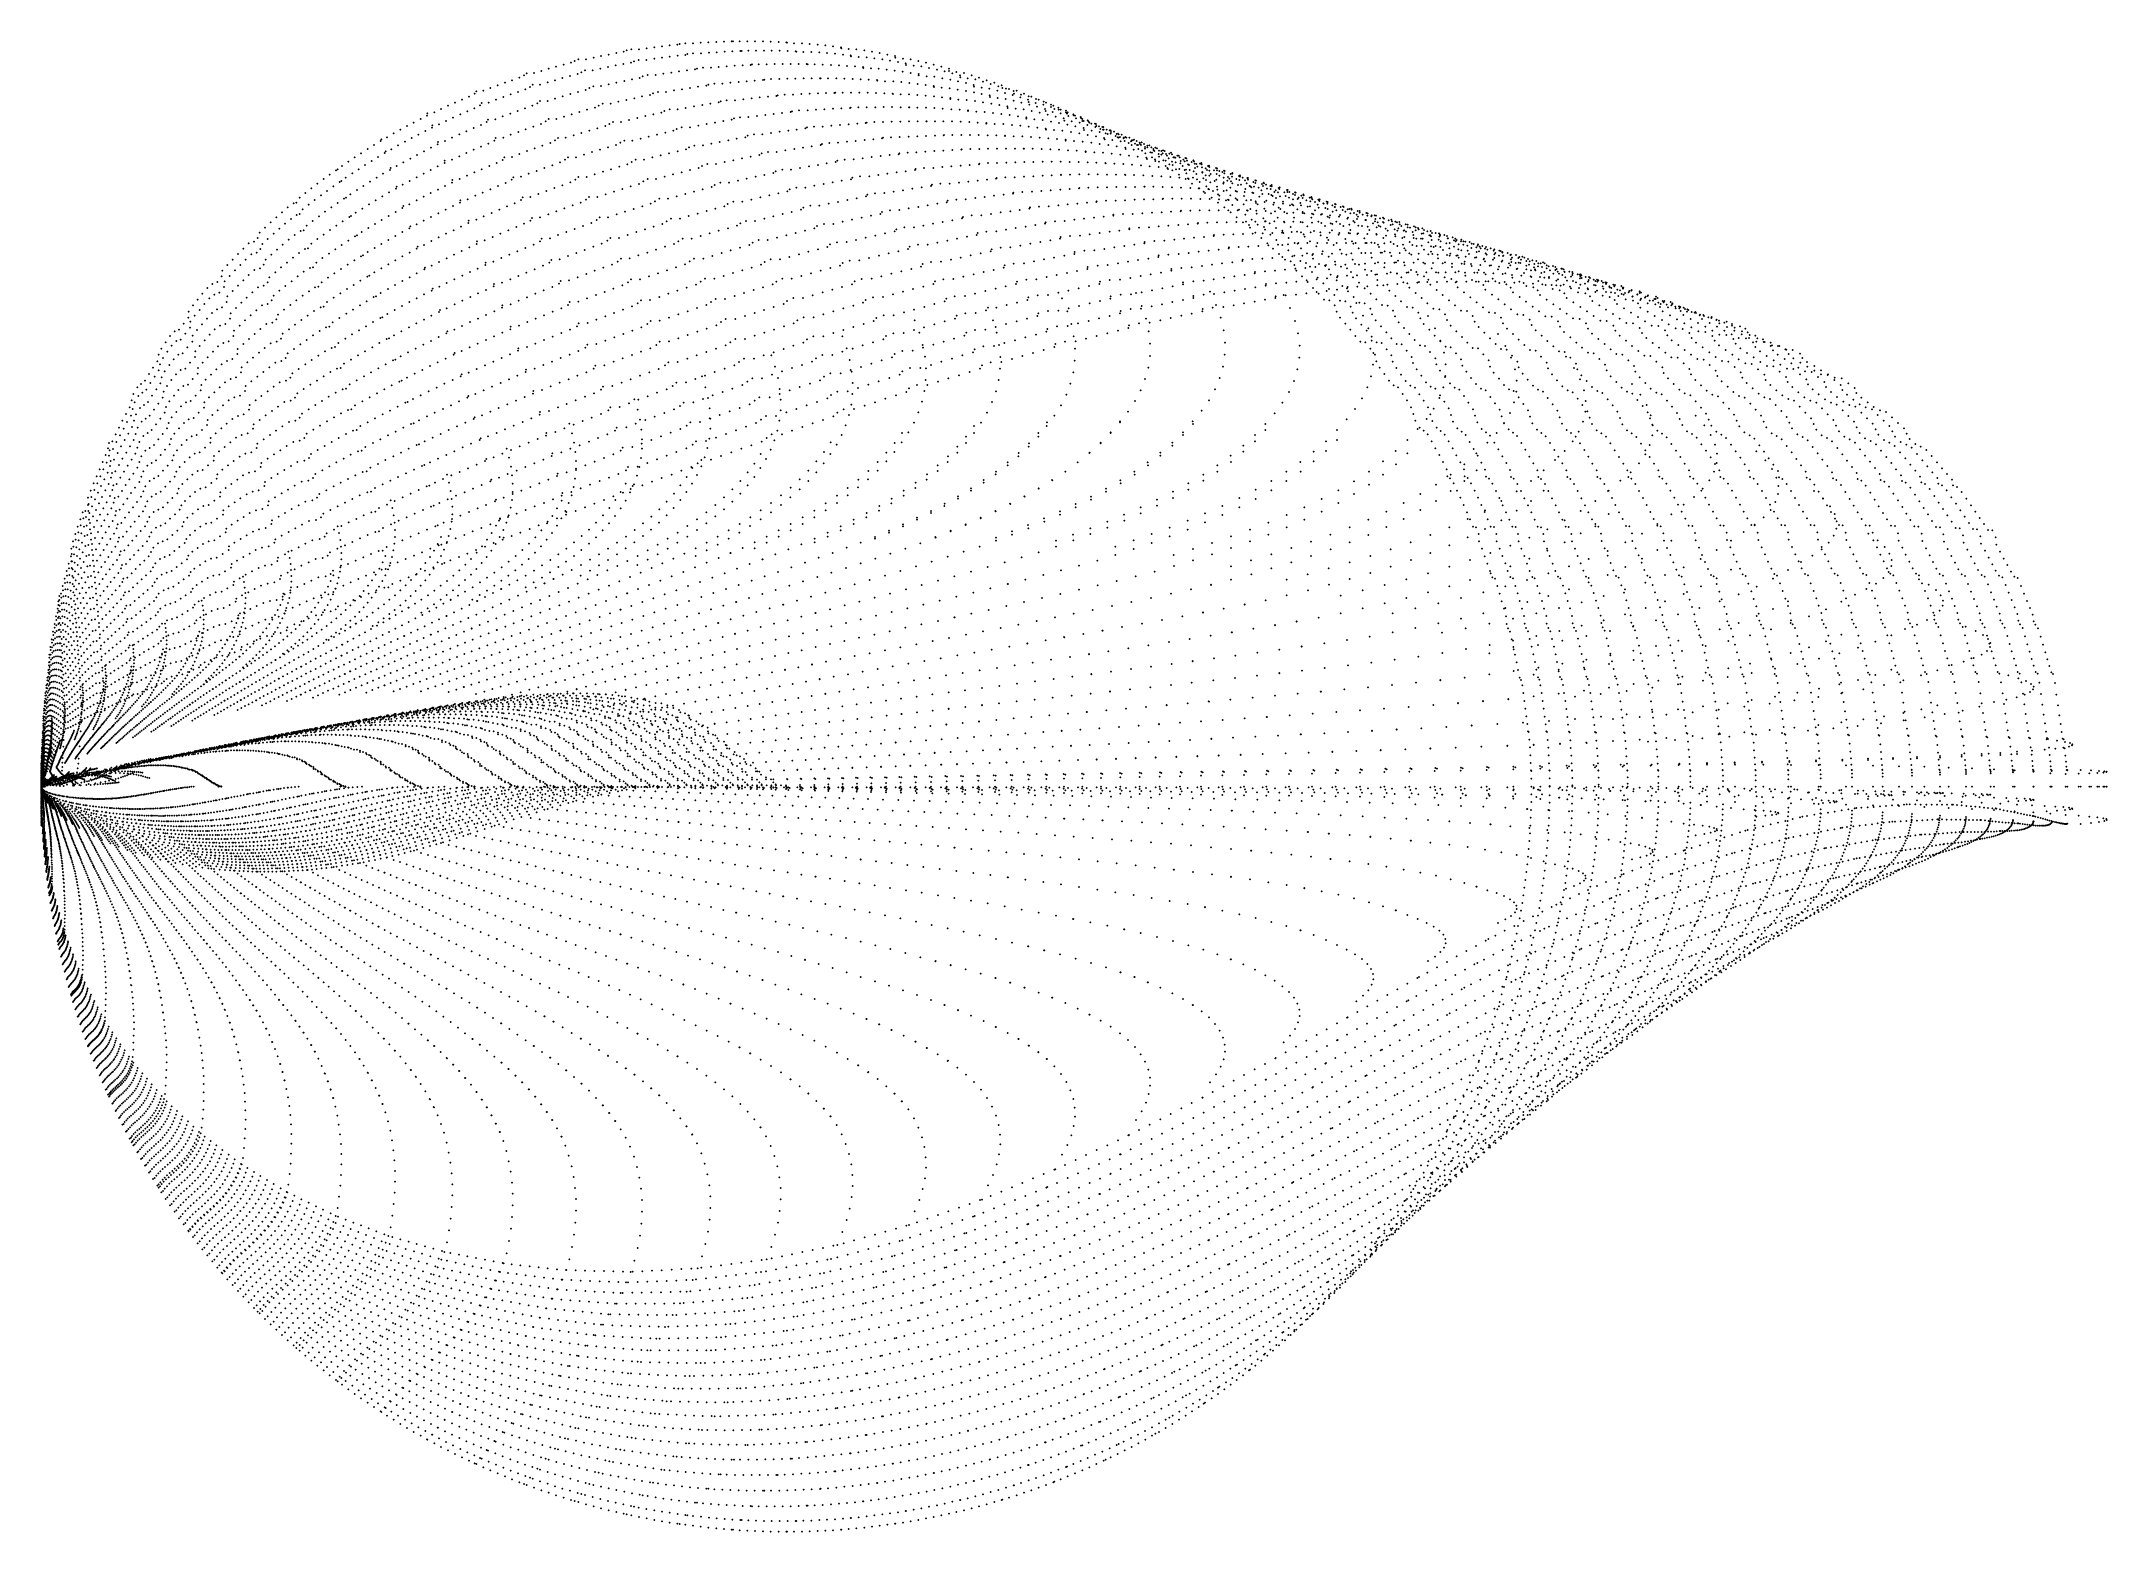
# Model space of a CAD drawing. Extents: x 0 to 4.6, y -1.66 to 1.66.
import ezdxf

# ---------------------------------------------------------------- set-up
doc = ezdxf.new("R2010")
doc.units = 0
doc.layers.get('0').update_dxf_attribs({"linetype": 'CONTINUOUS'})

msp = doc.modelspace()

# ---------------------------------------------------------------- linework, layer by layer
at = {"color": 2}
for p in [(1.4692, 1.6567), (1.4692, 1.6567, 0.375), (1.4692, 1.6567, 0.75), (1.4692, 1.6567, 1.125), (1.4692, 1.6567, 1.5), (1.4865, 1.6577), (1.4865, 1.6577, 0.375), (1.4865, 1.6577, 0.75), (1.4865, 1.6577, 1.125), (1.4865, 1.6577, 1.5), (1.5038, 1.6585), (1.5038, 1.6585, 0.375), (1.5038, 1.6585, 0.75), (1.5038, 1.6585, 1.125), (1.5038, 1.6585, 1.5), (1.5211, 1.6592), (1.5211, 1.6592, 0.375), (1.5211, 1.6592, 0.75), (1.5211, 1.6592, 1.125), (1.5211, 1.6592, 1.5), (1.5384, 1.6596), (1.5384, 1.6596, 0.375), (1.5384, 1.6596, 0.75), (1.5384, 1.6596, 1.125), (1.5384, 1.6596, 1.5), (1.5413, 1.6599), (1.5413, 1.6599, 0.375), (1.5413, 1.6599, 0.75), (1.5413, 1.6599, 1.125), (1.5413, 1.6599, 1.5), (1.5558, 1.66), (1.5558, 1.66, 0.375), (1.5558, 1.66, 0.75), (1.5558, 1.66, 1.125), (1.5558, 1.66, 1.5), (1.5731, 1.66), (1.5731, 1.66, 0.375), (1.5731, 1.66, 0.75), (1.5731, 1.66, 1.125), (1.5731, 1.66, 1.5), (1.5905, 1.6599), (1.5905, 1.6599, 0.375), (1.5905, 1.6599, 0.75), (1.5905, 1.6599, 1.125), (1.5905, 1.6599, 1.5), (1.6079, 1.6596), (1.6079, 1.6596, 0.375), (1.6079, 1.6596, 0.75), (1.6079, 1.6596, 1.125), (1.6079, 1.6596, 1.5), (1.6252, 1.6592), (1.6252, 1.6592, 0.375), (1.6252, 1.6592, 0.75), (1.6252, 1.6592, 1.125), (1.6252, 1.6592, 1.5), (1.6426, 1.6585), (1.6426, 1.6585, 0.375), (1.6426, 1.6585, 0.75), (1.6426, 1.6585, 1.125), (1.6426, 1.6585, 1.5), (1.66, 1.6577), (1.66, 1.6577, 0.375), (1.66, 1.6577, 0.75), (1.66, 1.6577, 1.125), (1.66, 1.6577, 1.5), (1.6616, 1.6567), (1.6616, 1.6567, 0.375), (1.6616, 1.6567, 0.75), (1.6616, 1.6567, 1.125), (1.6616, 1.6567, 1.5), (1.1802, 1.6121), (1.1802, 1.6121, 0.375), (1.1802, 1.6121, 0.75), (1.1802, 1.6121, 1.125), (1.1802, 1.6121, 1.5), (1.1885, 1.6161), (1.1885, 1.6161, 0.375), (1.1885, 1.6161, 0.75), (1.1885, 1.6161, 1.125), (1.1885, 1.6161, 1.5), (1.1969, 1.6199), (1.1969, 1.6199, 0.375), (1.1969, 1.6199, 0.75), (1.1969, 1.6199, 1.125), (1.1969, 1.6199, 1.5), (1.2136, 1.62), (1.2136, 1.62, 0.375), (1.2136, 1.62, 0.75), (1.2136, 1.62, 1.125), (1.2136, 1.62, 1.5), (1.2304, 1.6237), (1.2304, 1.6237, 0.375), (1.2304, 1.6237, 0.75), (1.2304, 1.6237, 1.125), (1.2304, 1.6237, 1.5), (1.2472, 1.6273), (1.2472, 1.6273, 0.375), (1.2472, 1.6273, 0.75), (1.2472, 1.6273, 1.125), (1.2472, 1.6273, 1.5), (1.264, 1.6306), (1.264, 1.6306, 0.375), (1.264, 1.6306, 0.75), (1.264, 1.6306, 1.125), (1.264, 1.6306, 1.5), (1.2809, 1.6338), (1.2809, 1.6338, 0.375), (1.2809, 1.6338, 0.75), (1.2809, 1.6338, 1.125), (1.2809, 1.6338, 1.5), (1.2979, 1.6367), (1.2979, 1.6367, 0.375), (1.2979, 1.6367, 0.75), (1.2979, 1.6367, 1.125), (1.2979, 1.6367, 1.5), (1.3042, 1.6396), (1.3042, 1.6396, 0.375), (1.3042, 1.6396, 0.75), (1.3042, 1.6396, 1.125), (1.3042, 1.6396, 1.5), (1.3139, 1.6127, 2.256), (1.3149, 1.6421), (1.3149, 1.6421, 0.375), (1.3149, 1.6421, 0.75), (1.3149, 1.6421, 1.125), (1.3149, 1.6421, 1.5), (1.3203, 1.6157, 2.256), (1.3311, 1.6184, 2.256), (1.3319, 1.6422), (1.3319, 1.6422, 0.375), (1.3319, 1.6422, 0.75), (1.3319, 1.6422, 1.125), (1.3319, 1.6422, 1.5), (1.3483, 1.6185, 2.256), (1.349, 1.6446), (1.349, 1.6446, 0.375), (1.349, 1.6446, 0.75), (1.349, 1.6446, 1.125), (1.349, 1.6446, 1.5), (1.3656, 1.6211, 2.256), (1.366, 1.6469), (1.366, 1.6469, 0.375), (1.366, 1.6469, 0.75), (1.366, 1.6469, 1.125), (1.366, 1.6469, 1.5), (1.3829, 1.6236, 2.256), (1.3832, 1.649), (1.3832, 1.649, 0.375), (1.3832, 1.649, 0.75), (1.3832, 1.649, 1.125), (1.3832, 1.649, 1.5), (1.4002, 1.6258, 2.256), (1.4003, 1.6509), (1.4003, 1.6509, 0.375), (1.4003, 1.6509, 0.75), (1.4003, 1.6509, 1.125), (1.4003, 1.6509, 1.5), (1.4175, 1.6526), (1.4175, 1.6526, 0.375), (1.4175, 1.6526, 0.75), (1.4175, 1.6526, 1.125), (1.4175, 1.6526, 1.5), (1.4176, 1.6279, 2.256), (1.422, 1.6542), (1.422, 1.6542, 0.375), (1.422, 1.6542, 0.75), (1.422, 1.6542, 1.125), (1.422, 1.6542, 1.5), (1.4347, 1.6555), (1.4347, 1.6555, 0.375), (1.4347, 1.6555, 0.75), (1.4347, 1.6555, 1.125), (1.4347, 1.6555, 1.5), (1.435, 1.6298, 2.256), (1.4396, 1.6316, 2.256), (1.452, 1.6555), (1.452, 1.6555, 0.375), (1.452, 1.6555, 0.75), (1.452, 1.6555, 1.125), (1.452, 1.6555, 1.5), (1.4524, 1.6331, 2.256), (1.4699, 1.6331, 2.256), (1.4874, 1.6345, 2.256), (1.5049, 1.6357, 2.256), (1.5224, 1.6367, 2.256), (1.5399, 1.6376, 2.256), (1.5574, 1.6382, 2.256), (1.5604, 1.6387, 2.256), (1.575, 1.639, 2.256), (1.5926, 1.6391, 2.256), (1.6101, 1.6392, 2.256), (1.6277, 1.6391, 2.256), (1.6453, 1.6389, 2.256), (1.6629, 1.6385, 2.256), (1.6774, 1.6557), (1.6774, 1.6557, 0.375), (1.6774, 1.6557, 0.75), (1.6774, 1.6557, 1.125), (1.6774, 1.6557, 1.5), (1.6805, 1.6379, 2.256), (1.6822, 1.6372, 2.256), (1.6948, 1.6555), (1.6948, 1.6555, 0.375), (1.6948, 1.6555, 0.75), (1.6948, 1.6555, 1.125), (1.6948, 1.6555, 1.5), (1.6981, 1.6364, 2.256), (1.7121, 1.6542), (1.7121, 1.6542, 0.375), (1.7121, 1.6542, 0.75), (1.7121, 1.6542, 1.125), (1.7121, 1.6542, 1.5), (1.7157, 1.6362, 2.256), (1.7295, 1.6526), (1.7295, 1.6526, 0.375), (1.7295, 1.6526, 0.75), (1.7295, 1.6526, 1.125), (1.7295, 1.6526, 1.5), (1.7333, 1.6351, 2.256), (1.7469, 1.6509), (1.7469, 1.6509, 0.375), (1.7469, 1.6509, 0.75), (1.7469, 1.6509, 1.125), (1.7469, 1.6509, 1.5), (1.7509, 1.6338, 2.256), (1.7642, 1.649), (1.7642, 1.649, 0.375), (1.7642, 1.649, 0.75), (1.7642, 1.649, 1.125), (1.7642, 1.649, 1.5), (1.7685, 1.6323, 2.256), (1.7816, 1.6469), (1.7816, 1.6469, 0.375), (1.7816, 1.6469, 0.75), (1.7816, 1.6469, 1.125), (1.7816, 1.6469, 1.5), (1.7823, 1.6446), (1.7823, 1.6446, 0.375), (1.7823, 1.6446, 0.75), (1.7823, 1.6446, 1.125), (1.7823, 1.6446, 1.5), (1.786, 1.6306, 2.256), (1.7989, 1.6428), (1.7989, 1.6428, 0.375), (1.7989, 1.6428, 0.75), (1.7989, 1.6428, 1.125), (1.7989, 1.6428, 1.5), (1.8036, 1.6288, 2.256), (1.8044, 1.6268, 2.256), (1.8162, 1.6422), (1.8162, 1.6422, 0.375), (1.8162, 1.6422, 0.75), (1.8162, 1.6422, 1.125), (1.8162, 1.6422, 1.5), (1.8211, 1.6252, 2.256), (1.8335, 1.6396), (1.8335, 1.6396, 0.375), (1.8335, 1.6396, 0.75), (1.8335, 1.6396, 1.125), (1.8335, 1.6396, 1.5), (1.8387, 1.6246, 2.256), (1.8508, 1.6367), (1.8508, 1.6367, 0.375), (1.8508, 1.6367, 0.75), (1.8508, 1.6367, 1.125), (1.8508, 1.6367, 1.5), (1.8562, 1.6222, 2.256), (1.868, 1.6338), (1.868, 1.6338, 0.375), (1.868, 1.6338, 0.75), (1.868, 1.6338, 1.125), (1.868, 1.6338, 1.5), (1.8737, 1.6196, 2.256), (1.8853, 1.6306), (1.8853, 1.6306, 0.375), (1.8853, 1.6306, 0.75), (1.8853, 1.6306, 1.125), (1.8853, 1.6306, 1.5), (1.8911, 1.6169, 2.256), (1.9025, 1.6273), (1.9025, 1.6273, 0.375), (1.9025, 1.6273, 0.75), (1.9025, 1.6273, 1.125), (1.9025, 1.6273, 1.5), (1.9028, 1.6237), (1.9028, 1.6237, 0.375), (1.9028, 1.6237, 0.75), (1.9028, 1.6237, 1.125), (1.9028, 1.6237, 1.5), (1.9086, 1.614, 2.256), (1.9197, 1.6214), (1.9197, 1.6214, 0.375), (1.9197, 1.6214, 0.75), (1.9197, 1.6214, 1.125), (1.9197, 1.6214, 1.5), (1.926, 1.6109, 2.256), (1.9368, 1.62), (1.9368, 1.62, 0.375), (1.9368, 1.62, 0.75), (1.9368, 1.62, 1.125), (1.9368, 1.62, 1.5), (1.954, 1.6161), (1.954, 1.6161, 0.375), (1.954, 1.6161, 0.75), (1.954, 1.6161, 1.125), (1.954, 1.6161, 1.5), (1.971, 1.6121), (1.971, 1.6121, 0.375), (1.971, 1.6121, 0.75), (1.971, 1.6121, 1.125), (1.971, 1.6121, 1.5), (1.0328, 1.5677), (1.0328, 1.5677, 0.375), (1.0328, 1.5677, 0.75), (1.0328, 1.5677, 1.125), (1.0328, 1.5677, 1.5), (1.0489, 1.5733), (1.0489, 1.5733, 0.375), (1.0489, 1.5733, 0.75), (1.0489, 1.5733, 1.125), (1.0489, 1.5733, 1.5), (1.0651, 1.5788), (1.0651, 1.5788, 0.375), (1.0651, 1.5788, 0.75), (1.0651, 1.5788, 1.125), (1.0651, 1.5788, 1.5), (1.0755, 1.584), (1.0755, 1.584, 0.375), (1.0755, 1.584, 0.75), (1.0755, 1.584, 1.125), (1.0755, 1.584, 1.5), (1.0814, 1.5888), (1.0814, 1.5888, 0.375), (1.0814, 1.5888, 0.75), (1.0814, 1.5888, 1.125), (1.0814, 1.5888, 1.5), (1.0977, 1.5892), (1.0977, 1.5892, 0.375), (1.0977, 1.5892, 0.75), (1.0977, 1.5892, 1.125), (1.0977, 1.5892, 1.5), (1.1141, 1.5941), (1.1141, 1.5941, 0.375), (1.1141, 1.5941, 0.75), (1.1141, 1.5941, 1.125), (1.1141, 1.5941, 1.5), (1.1279, 1.5686, 2.256), (1.1305, 1.5989), (1.1305, 1.5989, 0.375), (1.1305, 1.5989, 0.75), (1.1305, 1.5989, 1.125), (1.1305, 1.5989, 1.5), (1.1445, 1.5734, 2.256), (1.147, 1.6034), (1.147, 1.6034, 0.375), (1.147, 1.6034, 0.75), (1.147, 1.6034, 1.125), (1.147, 1.6034, 1.5), (1.1612, 1.5781, 2.256), (1.1636, 1.6079), (1.1636, 1.6079, 0.375), (1.1636, 1.6079, 0.75), (1.1636, 1.6079, 1.125), (1.1636, 1.6079, 1.5), (1.178, 1.5827, 2.256), (1.1948, 1.587, 2.256), (1.2032, 1.5912, 2.256), (1.2117, 1.5951, 2.256), (1.2286, 1.5952, 2.256), (1.2456, 1.5991, 2.256), (1.2626, 1.6027, 2.256), (1.2796, 1.6062, 2.256), (1.2814, 1.568, 2.956), (1.2968, 1.6096, 2.256), (1.2988, 1.5717, 2.956), (1.3161, 1.5752, 2.956), (1.3335, 1.5786, 2.956), (1.34, 1.5818, 2.956), (1.351, 1.5847, 2.956), (1.3685, 1.5848, 2.956), (1.386, 1.5876, 2.956), (1.4036, 1.5903, 2.956), (1.4212, 1.5928, 2.956), (1.4388, 1.5951, 2.956), (1.4564, 1.5973, 2.956), (1.461, 1.5993, 2.956), (1.4741, 1.6011, 2.956), (1.4918, 1.6011, 2.956), (1.4994, 1.5656, 3.656), (1.5096, 1.6028, 2.956), (1.5175, 1.5657, 3.656), (1.5273, 1.6042, 2.956), (1.5355, 1.5676, 3.656), (1.5451, 1.6055, 2.956), (1.5536, 1.5694, 3.656), (1.5629, 1.6066, 2.956), (1.5716, 1.571, 3.656), (1.5807, 1.6076, 2.956), (1.5837, 1.6084, 2.956), (1.5897, 1.5724, 3.656), (1.5985, 1.609, 2.956), (1.6078, 1.5737, 3.656), (1.6109, 1.5748, 3.656), (1.6163, 1.609, 2.956), (1.626, 1.5757, 3.656), (1.6342, 1.6094, 2.956), (1.6441, 1.5758, 3.656), (1.652, 1.6097, 2.956), (1.6623, 1.5765, 3.656), (1.6699, 1.6097, 2.956), (1.6804, 1.5771, 3.656), (1.6877, 1.6096, 2.956), (1.6986, 1.5775, 3.656), (1.7056, 1.6094, 2.956), (1.7073, 1.6089, 2.956), (1.7167, 1.5777, 3.656), (1.7235, 1.6084, 2.956), (1.7349, 1.5778, 3.656), (1.7366, 1.5778, 3.656), (1.7413, 1.6083, 2.956), (1.7531, 1.5776, 3.656), (1.7592, 1.6075, 2.956), (1.7712, 1.5775, 3.656), (1.777, 1.6065, 2.956), (1.7894, 1.577, 3.656), (1.7949, 1.6053, 2.956), (1.8076, 1.5764, 3.656), (1.8127, 1.604, 2.956), (1.8257, 1.5756, 3.656), (1.8305, 1.6025, 2.956), (1.8313, 1.6008, 2.956), (1.8438, 1.5746, 3.656), (1.8483, 1.5995, 2.956), (1.862, 1.5735, 3.656), (1.8628, 1.5722, 3.656), (1.8661, 1.599, 2.956), (1.8801, 1.5712, 3.656), (1.8839, 1.5969, 2.956), (1.8982, 1.5708, 3.656), (1.9016, 1.5947, 2.956), (1.9163, 1.5691, 3.656), (1.9194, 1.5923, 2.956), (1.9263, 1.6076, 2.256), (1.9343, 1.5672, 3.656), (1.9371, 1.5897, 2.956), (1.9434, 1.6055, 2.256), (1.9524, 1.5652, 3.656), (1.9548, 1.587, 2.956), (1.9551, 1.5841, 2.956), (1.9608, 1.6042, 2.256), (1.9724, 1.5821, 2.956), (1.9781, 1.6005, 2.256), (1.9881, 1.6079), (1.9881, 1.6079, 0.375), (1.9881, 1.6079, 0.75), (1.9881, 1.6079, 1.125), (1.9881, 1.6079, 1.5), (1.99, 1.581, 2.956), (1.9954, 1.5967, 2.256), (2.0051, 1.6034), (2.0051, 1.6034, 0.375), (2.0051, 1.6034, 0.75), (2.0051, 1.6034, 1.125), (2.0051, 1.6034, 1.5), (2.0076, 1.5777, 2.956), (2.0127, 1.5928, 2.256), (2.0221, 1.5989), (2.0221, 1.5989, 0.375), (2.0221, 1.5989, 0.75), (2.0221, 1.5989, 1.125), (2.0221, 1.5989, 1.5), (2.0226, 1.5941), (2.0226, 1.5941, 0.375), (2.0226, 1.5941, 0.75), (2.0226, 1.5941, 1.125), (2.0226, 1.5941, 1.5), (2.0252, 1.5742, 2.956), (2.0299, 1.5886, 2.256), (2.0391, 1.5916), (2.0391, 1.5916, 0.375), (2.0391, 1.5916, 0.75), (2.0391, 1.5916, 1.125), (2.0391, 1.5916, 1.5), (2.0427, 1.5706, 2.956), (2.0471, 1.5843, 2.256), (2.0476, 1.5798, 2.256), (2.056, 1.5892), (2.056, 1.5892, 0.375), (2.056, 1.5892, 0.75), (2.056, 1.5892, 1.125), (2.056, 1.5892, 1.5), (2.0602, 1.5668, 2.956), (2.0643, 1.5775, 2.256), (2.0728, 1.584), (2.0728, 1.584, 0.375), (2.0728, 1.584, 0.75), (2.0728, 1.584, 1.125), (2.0728, 1.584, 1.5), (2.0814, 1.5751, 2.256), (2.0896, 1.5788), (2.0896, 1.5788, 0.375), (2.0896, 1.5788, 0.75), (2.0896, 1.5788, 1.125), (2.0896, 1.5788, 1.5), (2.0984, 1.5703, 2.256), (2.1064, 1.5733), (2.1064, 1.5733, 0.375), (2.1064, 1.5733, 0.75), (2.1064, 1.5733, 1.125), (2.1064, 1.5733, 1.5), (2.1155, 1.5652, 2.256), (2.1231, 1.5677), (2.1231, 1.5677, 0.375), (2.1231, 1.5677, 0.75), (2.1231, 1.5677, 1.125), (2.1231, 1.5677, 1.5), (0.9219, 1.5235), (0.9219, 1.5235, 0.375), (0.9219, 1.5235, 0.75), (0.9219, 1.5235, 1.125), (0.9219, 1.5235, 1.5), (0.9375, 1.5303), (0.9375, 1.5303, 0.375), (0.9375, 1.5303, 0.75), (0.9375, 1.5303, 1.125), (0.9375, 1.5303, 1.5), (0.9532, 1.537), (0.9532, 1.537, 0.375), (0.9532, 1.537, 0.75), (0.9532, 1.537, 1.125), (0.9532, 1.537, 1.5), (0.9657, 1.5434), (0.9657, 1.5434, 0.375), (0.9657, 1.5434, 0.75), (0.9657, 1.5434, 1.125), (0.9657, 1.5434, 1.5), (0.969, 1.5487), (0.969, 1.5487, 0.375), (0.969, 1.5487, 0.75), (0.969, 1.5487, 1.125), (0.969, 1.5487, 1.5), (0.9809, 1.5225, 2.256), (0.9848, 1.5497), (0.9848, 1.5497, 0.375), (0.9848, 1.5497, 0.75), (0.9848, 1.5497, 1.125), (0.9848, 1.5497, 1.5), (0.997, 1.5235, 2.256), (1.0007, 1.5559), (1.0007, 1.5559, 0.375), (1.0007, 1.5559, 0.75), (1.0007, 1.5559, 1.125), (1.0007, 1.5559, 1.5), (1.0131, 1.5297, 2.256), (1.0167, 1.5619), (1.0167, 1.5619, 0.375), (1.0167, 1.5619, 0.75), (1.0167, 1.5619, 1.125), (1.0167, 1.5619, 1.5), (1.0293, 1.5358, 2.256), (1.0455, 1.5416, 2.256), (1.0619, 1.5474, 2.256), (1.0783, 1.5529, 2.256), (1.0888, 1.5583, 2.256), (1.0947, 1.5631, 2.256), (1.105, 1.5219, 2.956), (1.1111, 1.5269, 2.956), (1.1113, 1.5635, 2.256), (1.1279, 1.5273, 2.956), (1.1447, 1.5325, 2.956), (1.1616, 1.5375, 2.956), (1.1785, 1.5423, 2.956), (1.1955, 1.547, 2.956), (1.2126, 1.5516, 2.956), (1.2212, 1.5559, 2.956), (1.2297, 1.56, 2.956), (1.2469, 1.5601, 2.956), (1.2509, 1.521, 3.656), (1.2642, 1.5641, 2.956), (1.2684, 1.5211, 3.656), (1.2859, 1.5253, 3.656), (1.3034, 1.5294, 3.656), (1.3211, 1.5333, 3.656), (1.3387, 1.5371, 3.656), (1.3564, 1.5407, 3.656), (1.3631, 1.5441, 3.656), (1.3742, 1.5473, 3.656), (1.392, 1.5474, 3.656), (1.4098, 1.5505, 3.656), (1.4277, 1.5534, 3.656), (1.4456, 1.5562, 3.656), (1.4635, 1.5588, 3.656), (1.4815, 1.5613, 3.656), (1.4862, 1.5635, 3.656), (1.4907, 1.521, 4.356), (1.509, 1.5238, 4.356), (1.5138, 1.5264, 4.356), (1.5273, 1.5287, 4.356), (1.5457, 1.5288, 4.356), (1.5641, 1.5311, 4.356), (1.5825, 1.5332, 4.356), (1.6009, 1.5351, 4.356), (1.6193, 1.5369, 4.356), (1.6378, 1.5385, 4.356), (1.6409, 1.54, 4.356), (1.6562, 1.5412, 4.356), (1.6747, 1.5413, 4.356), (1.6932, 1.5424, 4.356), (1.7117, 1.5433, 4.356), (1.7302, 1.5441, 4.356), (1.7487, 1.5447, 4.356), (1.7672, 1.5452, 4.356), (1.7689, 1.5455, 4.356), (1.7857, 1.5456, 4.356), (1.8042, 1.5456, 4.356), (1.8227, 1.5455, 4.356), (1.8412, 1.5453, 4.356), (1.8597, 1.5449, 4.356), (1.8781, 1.5443, 4.356), (1.8966, 1.5436, 4.356), (1.8974, 1.5427, 4.356), (1.915, 1.5419, 4.356), (1.9335, 1.5416, 4.356), (1.9519, 1.5403, 4.356), (1.9703, 1.5389, 4.356), (1.9704, 1.563, 3.656), (1.9884, 1.5607, 3.656), (1.9887, 1.5582, 3.656), (1.9887, 1.5373, 4.356), (2.0063, 1.5565, 3.656), (2.007, 1.5355, 4.356), (2.0242, 1.5555, 3.656), (2.0253, 1.5336, 4.356), (2.0257, 1.5315, 4.356), (2.0421, 1.5526, 3.656), (2.0436, 1.5301, 4.356), (2.06, 1.5495, 3.656), (2.0619, 1.5292, 4.356), (2.0777, 1.5628, 2.956), (2.0778, 1.5462, 3.656), (2.0781, 1.5587, 2.956), (2.0801, 1.5267, 4.356), (2.0951, 1.5566, 2.956), (2.0956, 1.5428, 3.656), (2.0983, 1.524, 4.356), (2.1124, 1.5544, 2.956), (2.1134, 1.5393, 3.656), (2.1138, 1.5356, 3.656), (2.1165, 1.5212, 4.356), (2.1298, 1.5498, 2.956), (2.1311, 1.5336, 3.656), (2.1324, 1.56, 2.256), (2.1398, 1.5619), (2.1398, 1.5619, 0.375), (2.1398, 1.5619, 0.75), (2.1398, 1.5619, 1.125), (2.1398, 1.5619, 1.5), (2.141, 1.5559), (2.141, 1.5559, 0.375), (2.141, 1.5559, 0.75), (2.141, 1.5559, 1.125), (2.141, 1.5559, 1.5), (2.147, 1.5452, 2.956), (2.1487, 1.5316, 3.656), (2.1494, 1.5547, 2.256), (2.1564, 1.5537), (2.1564, 1.5537, 0.375), (2.1564, 1.5537, 0.75), (2.1564, 1.5537, 1.125), (2.1564, 1.5537, 1.5), (2.1643, 1.5403, 2.956), (2.1662, 1.5491, 2.256), (2.1664, 1.5275, 3.656), (2.1674, 1.5434, 2.256), (2.173, 1.5497), (2.173, 1.5497, 0.375), (2.173, 1.5497, 0.75), (2.173, 1.5497, 1.125), (2.173, 1.5497, 1.5), (2.1814, 1.5353, 2.956), (2.1831, 1.5413, 2.256), (2.1839, 1.5232, 3.656), (2.1895, 1.5434), (2.1895, 1.5434, 0.375), (2.1895, 1.5434, 0.75), (2.1895, 1.5434, 1.125), (2.1895, 1.5434, 1.5), (2.1986, 1.5301, 2.956), (2.1998, 1.5375, 2.256), (2.1998, 1.5248, 2.956), (2.2015, 1.5187, 3.656), (2.2059, 1.537), (2.2059, 1.537, 0.375), (2.2059, 1.537, 0.75), (2.2059, 1.537, 1.125), (2.2059, 1.537, 1.5), (2.2156, 1.5228, 2.956), (2.2165, 1.5314, 2.256), (2.2223, 1.5303), (2.2223, 1.5303, 0.375), (2.2223, 1.5303, 0.75), (2.2223, 1.5303, 1.125), (2.2223, 1.5303, 1.5), (2.2327, 1.5192, 2.956), (2.2332, 1.5252, 2.256), (2.2386, 1.5235), (2.2386, 1.5235, 0.375), (2.2386, 1.5235, 0.75), (2.2386, 1.5235, 1.125), (2.2386, 1.5235, 1.5), (2.2498, 1.5188, 2.256), (0.83, 1.4791), (0.83, 1.4791, 0.375), (0.83, 1.4791, 0.75), (0.83, 1.4791, 1.125), (0.83, 1.4791, 1.5), (0.8451, 1.4869), (0.8451, 1.4869, 0.375), (0.8451, 1.4869, 0.75), (0.8451, 1.4869, 1.125), (0.8451, 1.4869, 1.5), (0.8596, 1.4945), (0.8596, 1.4945, 0.375), (0.8596, 1.4945, 0.75), (0.8596, 1.4945, 1.125), (0.8596, 1.4945, 1.5), (0.8603, 1.4998), (0.8603, 1.4998, 0.375), (0.8603, 1.4998, 0.75), (0.8603, 1.4998, 1.125), (0.8603, 1.4998, 1.5), (0.8709, 1.4732, 2.256), (0.8756, 1.502), (0.8756, 1.502, 0.375), (0.8756, 1.502, 0.75), (0.8756, 1.502, 1.125), (0.8756, 1.502, 1.5), (0.8864, 1.4754, 2.256), (0.8909, 1.5093), (0.8909, 1.5093, 0.375), (0.8909, 1.5093, 0.75), (0.8909, 1.5093, 1.125), (0.8909, 1.5093, 1.5), (0.9019, 1.4828, 2.256), (0.9064, 1.5165), (0.9064, 1.5165, 0.375), (0.9064, 1.5165, 0.75), (0.9064, 1.5165, 1.125), (0.9064, 1.5165, 1.5), (0.9176, 1.49, 2.256), (0.9333, 1.497, 2.256), (0.9491, 1.5039, 2.256), (0.965, 1.5106, 2.256), (0.9776, 1.5171, 2.256), (0.9794, 1.4735, 2.956), (0.9922, 1.4801, 2.956), (0.9956, 1.4855, 2.956), (1.0119, 1.4865, 2.956), (1.0282, 1.4928, 2.956), (1.0447, 1.499, 2.956), (1.0612, 1.505, 2.956), (1.0777, 1.5108, 2.956), (1.0944, 1.5165, 2.956), (1.1132, 1.4759, 3.656), (1.124, 1.4815, 3.656), (1.1302, 1.4867, 3.656), (1.1472, 1.487, 3.656), (1.1643, 1.4924, 3.656), (1.1815, 1.4975, 3.656), (1.1988, 1.5026, 3.656), (1.2161, 1.5074, 3.656), (1.2335, 1.5122, 3.656), (1.2422, 1.5167, 3.656), (1.2653, 1.4758, 4.356), (1.2741, 1.4803, 4.356), (1.2919, 1.4805, 4.356), (1.3098, 1.4849, 4.356), (1.3277, 1.4892, 4.356), (1.3457, 1.4933, 4.356), (1.3636, 1.4973, 4.356), (1.3817, 1.5012, 4.356), (1.3884, 1.5049, 4.356), (1.3998, 1.5084, 4.356), (1.4179, 1.5085, 4.356), (1.436, 1.5118, 4.356), (1.4542, 1.515, 4.356), (1.4725, 1.5181, 4.356), (1.4825, 1.4757, 5.056), (1.5011, 1.4791, 5.056), (1.5197, 1.4823, 5.056), (1.5383, 1.4854, 5.056), (1.5432, 1.4883, 5.056), (1.557, 1.491, 5.056), (1.5757, 1.4911, 5.056), (1.5944, 1.4937, 5.056), (1.6132, 1.4961, 5.056), (1.632, 1.4984, 5.056), (1.6507, 1.5005, 5.056), (1.6696, 1.5025, 5.056), (1.6727, 1.5043, 5.056), (1.6884, 1.5059, 5.056), (1.7072, 1.506, 5.056), (1.7261, 1.5075, 5.056), (1.7449, 1.5088, 5.056), (1.7638, 1.5099, 5.056), (1.7794, 1.4737, 5.756), (1.7826, 1.5109, 5.056), (1.7987, 1.4752, 5.756), (1.8015, 1.5118, 5.056), (1.8033, 1.5125, 5.056), (1.8179, 1.4766, 5.756), (1.8203, 1.513, 5.056), (1.8371, 1.4779, 5.756), (1.8389, 1.479, 5.756), (1.8392, 1.5131, 5.056), (1.8564, 1.4799, 5.756), (1.8581, 1.5133, 5.056), (1.8756, 1.48, 5.756), (1.8769, 1.5135, 5.056), (1.8948, 1.4807, 5.756), (1.8958, 1.5135, 5.056), (1.9141, 1.4812, 5.756), (1.9146, 1.5133, 5.056), (1.9333, 1.4816, 5.756), (1.9334, 1.513, 5.056), (1.9343, 1.5126, 5.056), (1.9522, 1.5122, 5.056), (1.9525, 1.4819, 5.756), (1.971, 1.512, 5.056), (1.9717, 1.482, 5.756), (1.9725, 1.4821, 5.756), (1.9898, 1.5111, 5.056), (1.9909, 1.482, 5.756), (2.0086, 1.51, 5.056), (2.01, 1.4819, 5.756), (2.0273, 1.5088, 5.056), (2.0292, 1.4814, 5.756), (2.046, 1.5075, 5.056), (2.0483, 1.4808, 5.756), (2.0647, 1.506, 5.056), (2.065, 1.5044, 5.056), (2.0674, 1.48, 5.756), (2.0833, 1.5033, 5.056), (2.0865, 1.4791, 5.756), (2.1019, 1.5026, 5.056), (2.1055, 1.4781, 5.756), (2.1059, 1.4769, 5.756), (2.1205, 1.5004, 5.056), (2.1245, 1.4761, 5.756), (2.1346, 1.5182, 4.356), (2.1391, 1.4982, 5.056), (2.1435, 1.4755, 5.756), (2.1527, 1.5151, 4.356), (2.1532, 1.5118, 4.356), (2.1576, 1.4958, 5.056), (2.1625, 1.4738, 5.756), (2.1707, 1.5101, 4.356), (2.176, 1.4932, 5.056), (2.1887, 1.5083, 4.356), (2.1945, 1.4906, 5.056), (2.195, 1.4877, 5.056), (2.2067, 1.5046, 4.356), (2.2129, 1.4863, 5.056), (2.2189, 1.5141, 3.656), (2.2246, 1.5007, 4.356), (2.2312, 1.4847, 5.056), (2.2363, 1.5093, 3.656), (2.2376, 1.5044, 3.656), (2.2424, 1.4966, 4.356), (2.2495, 1.4813, 5.056), (2.2496, 1.5135, 2.956), (2.2537, 1.5026, 3.656), (2.2549, 1.5165), (2.2549, 1.5165, 0.375), (2.2549, 1.5165, 0.75), (2.2549, 1.5165, 1.125), (2.2549, 1.5165, 1.5), (2.2575, 1.5093), (2.2575, 1.5093, 0.375), (2.2575, 1.5093, 0.75), (2.2575, 1.5093, 1.125), (2.2575, 1.5093, 1.5), (2.2602, 1.4924, 4.356), (2.2663, 1.5123, 2.256), (2.2665, 1.5076, 2.956), (2.2677, 1.4779, 5.056), (2.271, 1.4993, 3.656), (2.2711, 1.5078), (2.2711, 1.5078, 0.375), (2.2711, 1.5078, 0.75), (2.2711, 1.5078, 1.125), (2.2711, 1.5078, 1.5), (2.278, 1.4881, 4.356), (2.2792, 1.4836, 4.356), (2.2828, 1.5055, 2.256), (2.2833, 1.5015, 2.956), (2.2854, 1.4986, 2.256), (2.2859, 1.4743, 5.056), (2.2872, 1.502), (2.2872, 1.502, 0.375), (2.2872, 1.502, 0.75), (2.2872, 1.502, 1.125), (2.2872, 1.502, 1.5), (2.2883, 1.4939, 3.656), (2.2956, 1.482, 4.356), (2.2992, 1.4972, 2.256), (2.3001, 1.4953, 2.956), (2.3033, 1.4945), (2.3033, 1.4945, 0.375), (2.3033, 1.4945, 0.75), (2.3033, 1.4945, 1.125), (2.3033, 1.4945, 1.5), (2.3055, 1.4884, 3.656), (2.3133, 1.4789, 4.356), (2.3155, 1.4916, 2.256), (2.3168, 1.4889, 2.956), (2.3193, 1.4869), (2.3193, 1.4869, 0.375), (2.3193, 1.4869, 0.75), (2.3193, 1.4869, 1.125), (2.3193, 1.4869, 1.5), (2.3195, 1.4824, 2.956), (2.3226, 1.4827, 3.656), (2.3308, 1.4739, 4.356), (2.3317, 1.4843, 2.256), (2.3335, 1.481, 2.956), (2.3352, 1.4791), (2.3352, 1.4791, 0.375), (2.3352, 1.4791, 0.75), (2.3352, 1.4791, 1.125), (2.3352, 1.4791, 1.5), (2.3396, 1.4769, 3.656), (2.3479, 1.4769, 2.256), (2.35, 1.4757, 2.956), (0.7414, 1.4288), (0.7414, 1.4288, 0.375), (0.7414, 1.4288, 0.75), (0.7414, 1.4288, 1.125), (0.7414, 1.4288, 1.5), (0.7559, 1.4376), (0.7559, 1.4376, 0.375), (0.7559, 1.4376, 0.75), (0.7559, 1.4376, 1.125), (0.7559, 1.4376, 1.5), (0.7577, 1.4419), (0.7577, 1.4419, 0.375), (0.7577, 1.4419, 0.75), (0.7577, 1.4419, 1.125), (0.7577, 1.4419, 1.5), (0.7705, 1.4462), (0.7705, 1.4462, 0.375), (0.7705, 1.4462, 0.75), (0.7705, 1.4462, 1.125), (0.7705, 1.4462, 1.5), (0.7853, 1.4547), (0.7853, 1.4547, 0.375), (0.7853, 1.4547, 0.75), (0.7853, 1.4547, 1.125), (0.7853, 1.4547, 1.5), (0.795, 1.428, 2.256), (0.8001, 1.463), (0.8001, 1.463, 0.375), (0.8001, 1.463, 0.75), (0.8001, 1.463, 1.125), (0.8001, 1.463, 1.5), (0.81, 1.4363, 2.256), (0.815, 1.4711), (0.815, 1.4711, 0.375), (0.815, 1.4711, 0.75), (0.815, 1.4711, 1.125), (0.815, 1.4711, 1.5), (0.8251, 1.4445, 2.256), (0.8403, 1.4524, 2.256), (0.8555, 1.4603, 2.256), (0.8702, 1.4679, 2.256), (0.8832, 1.4306, 2.956), (0.8839, 1.4358, 2.956), (0.8996, 1.4381, 2.956), (0.9154, 1.4455, 2.956), (0.9313, 1.4527, 2.956), (0.9472, 1.4598, 2.956), (0.9633, 1.4667, 2.956), (0.9962, 1.4322, 3.656), (1.0092, 1.4389, 3.656), (1.0127, 1.4444, 3.656), (1.0293, 1.4454, 3.656), (1.0459, 1.4518, 3.656), (1.0626, 1.4581, 3.656), (1.0794, 1.4641, 3.656), (1.0962, 1.4701, 3.656), (1.1166, 1.4276, 4.356), (1.1339, 1.4335, 4.356), (1.1449, 1.4393, 4.356), (1.1512, 1.4446, 4.356), (1.1686, 1.445, 4.356), (1.186, 1.4505, 4.356), (1.2035, 1.4559, 4.356), (1.2211, 1.4611, 4.356), (1.2387, 1.4661, 4.356), (1.2564, 1.471, 4.356), (1.2808, 1.4289, 5.056), (1.2898, 1.4339, 5.056), (1.2989, 1.4386, 5.056), (1.317, 1.4387, 5.056), (1.3352, 1.4434, 5.056), (1.3535, 1.4479, 5.056), (1.3718, 1.4524, 5.056), (1.3901, 1.4566, 5.056), (1.4085, 1.4607, 5.056), (1.4154, 1.4647, 5.056), (1.4269, 1.4685, 5.056), (1.4454, 1.4686, 5.056), (1.4552, 1.4279, 5.756), (1.4639, 1.4722, 5.056), (1.474, 1.428, 5.756), (1.4929, 1.4319, 5.756), (1.5118, 1.4357, 5.756), (1.5308, 1.4394, 5.756), (1.5497, 1.4429, 5.756), (1.5688, 1.4463, 5.756), (1.5737, 1.4496, 5.756), (1.5878, 1.4526, 5.756), (1.6069, 1.4527, 5.756), (1.626, 1.4556, 5.756), (1.6451, 1.4584, 5.756), (1.6642, 1.461, 5.756), (1.6834, 1.4635, 5.756), (1.7026, 1.4659, 5.756), (1.7058, 1.4681, 5.756), (1.7218, 1.47, 5.756), (1.7363, 1.4288, 6.456), (1.7396, 1.4314, 6.456), (1.741, 1.4702, 5.756), (1.7558, 1.4337, 6.456), (1.7602, 1.472, 5.756), (1.7754, 1.4339, 6.456), (1.795, 1.4361, 6.456), (1.8146, 1.4381, 6.456), (1.8342, 1.4401, 6.456), (1.8539, 1.4419, 6.456), (1.8735, 1.4436, 6.456), (1.8753, 1.4451, 6.456), (1.8931, 1.4463, 6.456), (1.9127, 1.4465, 6.456), (1.9323, 1.4476, 6.456), (1.9519, 1.4486, 6.456), (1.9715, 1.4494, 6.456), (1.9911, 1.4501, 6.456), (2.0107, 1.4507, 6.456), (2.0116, 1.4511, 6.456), (2.0302, 1.4514, 6.456), (2.0498, 1.4514, 6.456), (2.0693, 1.4513, 6.456), (2.0888, 1.4511, 6.456), (2.1083, 1.4508, 6.456), (2.1277, 1.4504, 6.456), (2.1472, 1.4498, 6.456), (2.1475, 1.4491, 6.456), (2.1665, 1.4486, 6.456), (2.1814, 1.472, 5.756), (2.1859, 1.4482, 6.456), (2.2003, 1.47, 5.756), (2.2052, 1.4469, 6.456), (2.2191, 1.468, 5.756), (2.2245, 1.4455, 6.456), (2.2379, 1.4657, 5.756), (2.2384, 1.4634, 5.756), (2.2438, 1.444, 6.456), (2.2566, 1.4621, 5.756), (2.263, 1.4424, 6.456), (2.2753, 1.4607, 5.756), (2.2822, 1.4406, 6.456), (2.2827, 1.4387, 6.456), (2.294, 1.4578, 5.756), (2.3013, 1.4377, 6.456), (2.3041, 1.4705, 5.056), (2.3126, 1.4548, 5.756), (2.3204, 1.4365, 6.456), (2.3222, 1.4666, 5.056), (2.3234, 1.4626, 5.056), (2.3312, 1.4516, 5.756), (2.3394, 1.4341, 6.456), (2.3402, 1.4611, 5.056), (2.3483, 1.4688, 4.356), (2.3497, 1.4483, 5.756), (2.351, 1.4711), (2.351, 1.4711, 0.375), (2.351, 1.4711, 0.75), (2.351, 1.4711, 1.125), (2.351, 1.4711, 1.5), (2.3566, 1.4709, 3.656), (2.3582, 1.4583, 5.056), (2.3584, 1.4315, 6.456), (2.3593, 1.4648, 3.656), (2.364, 1.4693, 2.256), (2.3658, 1.4635, 4.356), (2.3665, 1.4688, 2.956), (2.3668, 1.463), (2.3668, 1.463, 0.375), (2.3668, 1.463, 0.75), (2.3668, 1.463, 1.125), (2.3668, 1.463, 1.5), (2.3681, 1.4449, 5.756), (2.3694, 1.4413, 5.756), (2.3715, 1.4547), (2.3715, 1.4547, 0.375), (2.3715, 1.4547, 0.75), (2.3715, 1.4547, 1.125), (2.3715, 1.4547, 1.5), (2.3736, 1.4635, 3.656), (2.3761, 1.4537, 5.056), (2.3773, 1.4287, 6.456), (2.3801, 1.4616, 2.256), (2.3825, 1.4543), (2.3825, 1.4543, 0.375), (2.3825, 1.4543, 0.75), (2.3825, 1.4543, 1.125), (2.3825, 1.4543, 1.5), (2.383, 1.4617, 2.956), (2.3832, 1.4581, 4.356), (2.3865, 1.44, 5.756), (2.3904, 1.4584, 3.656), (2.3939, 1.449, 5.056), (2.396, 1.4537, 2.256), (2.3981, 1.4462), (2.3981, 1.4462, 0.375), (2.3981, 1.4462, 0.75), (2.3981, 1.4462, 1.125), (2.3981, 1.4462, 1.5), (2.3993, 1.4544, 2.956), (2.4005, 1.4526, 4.356), (2.4008, 1.4457, 2.256), (2.4032, 1.4469, 4.356), (2.4048, 1.4374, 5.756), (2.4072, 1.4519, 3.656), (2.4117, 1.4442, 5.056), (2.4119, 1.4453, 2.256), (2.4136, 1.4376), (2.4136, 1.4376, 0.375), (2.4136, 1.4376, 0.75), (2.4136, 1.4376, 1.125), (2.4136, 1.4376, 1.5), (2.4156, 1.4471, 2.956), (2.4177, 1.4457, 4.356), (2.4231, 1.4333, 5.756), (2.4239, 1.4451, 3.656), (2.4277, 1.4375, 2.256), (2.4291, 1.4288), (2.4291, 1.4288, 0.375), (2.4291, 1.4288, 0.75), (2.4291, 1.4288, 1.125), (2.4291, 1.4288, 1.5), (2.4294, 1.4392, 5.056), (2.4318, 1.4395, 2.956), (2.4349, 1.4409, 4.356), (2.4367, 1.4319, 2.956), (2.4405, 1.4383, 3.656), (2.4413, 1.429, 5.756), (2.4434, 1.4291, 2.256), (2.4471, 1.4341, 5.056), (2.4479, 1.4315, 2.956), (2.4499, 1.4288, 5.056), (2.452, 1.4347, 4.356), (2.4571, 1.4313, 3.656), (2.4647, 1.4277, 5.056), (2.469, 1.4284, 4.356), (0.6703, 1.3826), (0.6703, 1.3826, 0.375), (0.6703, 1.3826, 0.75), (0.6703, 1.3826, 1.125), (0.6703, 1.3826, 1.5), (0.6843, 1.3922), (0.6843, 1.3922, 0.375), (0.6843, 1.3922, 0.75), (0.6843, 1.3922, 1.125), (0.6843, 1.3922, 1.5), (0.6984, 1.4016), (0.6984, 1.4016, 0.375), (0.6984, 1.4016, 0.75), (0.6984, 1.4016, 1.125), (0.6984, 1.4016, 1.5), (0.7126, 1.4108), (0.7126, 1.4108, 0.375), (0.7126, 1.4108, 0.75), (0.7126, 1.4108, 1.125), (0.7126, 1.4108, 1.5), (0.7214, 1.3843, 2.256), (0.7269, 1.4199), (0.7269, 1.4199, 0.375), (0.7269, 1.4199, 0.75), (0.7269, 1.4199, 1.125), (0.7269, 1.4199, 1.5), (0.7359, 1.3933, 2.256), (0.7505, 1.4022, 2.256), (0.7652, 1.411, 2.256), (0.7671, 1.4152, 2.256), (0.78, 1.4196, 2.256), (0.7917, 1.3822, 2.956), (0.8068, 1.3907, 2.956), (0.8221, 1.3989, 2.956), (0.8374, 1.4071, 2.956), (0.8528, 1.415, 2.956), (0.8683, 1.4229, 2.956), (0.8832, 1.3812, 3.656), (0.8984, 1.3889, 3.656), (0.8991, 1.3942, 3.656), (0.9151, 1.3965, 3.656), (0.9311, 1.4039, 3.656), (0.9473, 1.4112, 3.656), (0.9635, 1.4183, 3.656), (0.9798, 1.4253, 3.656), (0.998, 1.3821, 4.356), (1.0148, 1.389, 4.356), (1.028, 1.3958, 4.356), (1.0315, 1.4014, 4.356), (1.0484, 1.4024, 4.356), (1.0654, 1.4089, 4.356), (1.0824, 1.4153, 4.356), (1.0995, 1.4215, 4.356), (1.1383, 1.384, 5.056), (1.1559, 1.3901, 5.056), (1.1671, 1.396, 5.056), (1.1735, 1.4015, 5.056), (1.1913, 1.4019, 5.056), (1.209, 1.4075, 5.056), (1.2269, 1.4131, 5.056), (1.2448, 1.4185, 5.056), (1.2628, 1.4237, 5.056), (1.3061, 1.3859, 5.756), (1.3154, 1.3911, 5.756), (1.3246, 1.3961, 5.756), (1.3431, 1.3962, 5.756), (1.3617, 1.4012, 5.756), (1.3802, 1.406, 5.756), (1.3989, 1.4106, 5.756), (1.4176, 1.4151, 5.756), (1.4364, 1.4195, 5.756), (1.4434, 1.4238, 5.756), (1.4719, 1.3824, 6.456), (1.484, 1.3867, 6.456), (1.5032, 1.3868, 6.456), (1.5224, 1.391, 6.456), (1.5417, 1.3951, 6.456), (1.561, 1.3991, 6.456), (1.5804, 1.403, 6.456), (1.5998, 1.4067, 6.456), (1.6049, 1.4103, 6.456), (1.6192, 1.4137, 6.456), (1.6387, 1.4138, 6.456), (1.6581, 1.4171, 6.456), (1.6776, 1.4202, 6.456), (1.6972, 1.4232, 6.456), (1.7104, 1.3814, 7.156), (1.7167, 1.426, 6.456), (1.7303, 1.3847, 7.156), (1.7502, 1.388, 7.156), (1.7701, 1.3911, 7.156), (1.7735, 1.3941, 7.156), (1.7901, 1.3967, 7.156), (1.8101, 1.397, 7.156), (1.8301, 1.3995, 7.156), (1.85, 1.402, 7.156), (1.87, 1.4043, 7.156), (1.89, 1.4065, 7.156), (1.91, 1.4086, 7.156), (1.9119, 1.4106, 7.156), (1.93, 1.4122, 7.156), (1.95, 1.4124, 7.156), (1.97, 1.4139, 7.156), (1.99, 1.4153, 7.156), (2.01, 1.4166, 7.156), (2.028, 1.3815, 7.856), (2.03, 1.4177, 7.156), (2.0483, 1.3832, 7.856), (2.0499, 1.4187, 7.156), (2.0508, 1.4197, 7.156), (2.0687, 1.3848, 7.856), (2.0699, 1.4202, 7.156), (2.089, 1.3863, 7.856), (2.0898, 1.4204, 7.156), (2.0899, 1.3877, 7.856), (2.1093, 1.3886, 7.856), (2.1097, 1.4207, 7.156), (2.1296, 1.421, 7.156), (2.1296, 1.3888, 7.856), (2.1494, 1.4211, 7.156), (2.1499, 1.3896, 7.856), (2.1693, 1.4211, 7.156), (2.1702, 1.3903, 7.856), (2.1891, 1.421, 7.156), (2.1894, 1.4208, 7.156), (2.1904, 1.3909, 7.856), (2.2088, 1.4205, 7.156), (2.2106, 1.3913, 7.856), (2.2286, 1.4203, 7.156), (2.2308, 1.3917, 7.856), (2.2312, 1.3919, 7.856), (2.2483, 1.4195, 7.156), (2.2509, 1.392, 7.856), (2.2679, 1.4185, 7.156), (2.271, 1.3919, 7.856), (2.2876, 1.4175, 7.156), (2.2911, 1.3915, 7.856), (2.3072, 1.4163, 7.156), (2.3112, 1.391, 7.856), (2.3267, 1.415, 7.156), (2.3272, 1.4136, 7.156), (2.3312, 1.3904, 7.856), (2.3462, 1.4128, 7.156), (2.3511, 1.3897, 7.856), (2.3657, 1.4119, 7.156), (2.371, 1.3889, 7.856), (2.3716, 1.388, 7.856), (2.3851, 1.4098, 7.156), (2.3909, 1.3875, 7.856), (2.3962, 1.4259, 6.456), (2.4044, 1.4077, 7.156), (2.4107, 1.3867, 7.856), (2.415, 1.4229, 6.456), (2.4163, 1.4199, 6.456), (2.4237, 1.4054, 7.156), (2.4305, 1.3852, 7.856), (2.4337, 1.4187, 6.456), (2.4429, 1.403, 7.156), (2.4444, 1.4199), (2.4444, 1.4199, 0.375), (2.4444, 1.4199, 0.75), (2.4444, 1.4199, 1.125), (2.4444, 1.4199, 1.5), (2.4502, 1.3834, 7.856), (2.4524, 1.4164, 6.456), (2.4591, 1.4205, 2.256), (2.4594, 1.4246, 5.756), (2.4597, 1.4108), (2.4597, 1.4108, 0.375), (2.4597, 1.4108, 0.75), (2.4597, 1.4108, 1.125), (2.4597, 1.4108, 1.5), (2.4621, 1.4005, 7.156), (2.4635, 1.3979, 7.156), (2.464, 1.4239, 2.956), (2.4699, 1.3816, 7.856), (2.471, 1.4127, 6.456), (2.4736, 1.4242, 3.656), (2.4746, 1.4118, 2.256), (2.4749, 1.4016), (2.4749, 1.4016, 0.375), (2.4749, 1.4016, 0.75), (2.4749, 1.4016, 1.125), (2.4749, 1.4016, 1.5), (2.4775, 1.4201, 5.756), (2.4785, 1.4169, 3.656), (2.4799, 1.4158, 2.956), (2.4812, 1.397, 7.156), (2.4822, 1.4232, 5.056), (2.4825, 1.3934), (2.4825, 1.3934, 0.375), (2.4825, 1.3934, 0.75), (2.4825, 1.3934, 1.125), (2.4825, 1.3934, 1.5), (2.486, 1.4219, 4.356), (2.4896, 1.4088, 6.456), (2.49, 1.4165, 3.656), (2.49, 1.3922), (2.49, 1.3922, 0.375), (2.49, 1.3922, 0.75), (2.49, 1.3922, 1.125), (2.49, 1.3922, 1.5), (2.4901, 1.403, 2.256), (2.4955, 1.4154, 5.756), (2.4958, 1.4076, 2.956), (2.4983, 1.4107, 5.756), (2.4996, 1.4175, 5.056), (2.5003, 1.3949, 7.156), (2.5028, 1.4154, 4.356), (2.505, 1.3826), (2.505, 1.3826, 0.375), (2.505, 1.3826, 0.75), (2.505, 1.3826, 1.125), (2.505, 1.3826, 1.5), (2.5055, 1.394, 2.256), (2.5063, 1.4093, 3.656), (2.5081, 1.4049, 6.456), (2.5116, 1.3992, 2.956), (2.5132, 1.386, 2.256), (2.5134, 1.4096, 5.756), (2.517, 1.4116, 5.056), (2.5193, 1.3916, 7.156), (2.5196, 1.4086, 4.356), (2.5208, 1.3848, 2.256), (2.5225, 1.4015, 3.656), (2.5246, 1.4018, 4.356), (2.5265, 1.4008, 6.456), (2.5273, 1.3907, 2.956), (2.5313, 1.4055, 5.756), (2.5342, 1.4055, 5.056), (2.5363, 1.4014, 4.356), (2.5382, 1.3882, 7.156), (2.5387, 1.3937, 3.656), (2.5429, 1.3821, 2.956), (2.5449, 1.3966, 6.456), (2.5478, 1.3923, 6.456), (2.549, 1.4001, 5.756), (2.5514, 1.3993, 5.056), (2.5529, 1.3945, 4.356), (2.5547, 1.3857, 3.656), (2.557, 1.3847, 7.156), (2.5631, 1.3914, 6.456), (2.5667, 1.3946, 5.756), (2.5685, 1.393, 5.056), (2.5695, 1.3872, 4.356), (2.5736, 1.3866, 5.056), (2.5758, 1.3811, 7.156), (2.5814, 1.3875, 6.456), (2.5844, 1.389, 5.756), (2.5856, 1.3863, 5.056), (2.5995, 1.3825, 6.456), (2.6019, 1.3832, 5.756), (0.6153, 1.343), (0.6153, 1.343, 0.375), (0.6153, 1.343, 0.75), (0.6153, 1.343, 1.125), (0.6153, 1.343, 1.5), (0.6289, 1.3531), (0.6289, 1.3531, 0.375), (0.6289, 1.3531, 0.75), (0.6289, 1.3531, 1.125), (0.6289, 1.3531, 1.5), (0.6426, 1.3631), (0.6426, 1.3631, 0.375), (0.6426, 1.3631, 0.75), (0.6426, 1.3631, 1.125), (0.6426, 1.3631, 1.5), (0.6505, 1.3368, 2.256), (0.6564, 1.3729), (0.6564, 1.3729, 0.375), (0.6564, 1.3729, 0.75), (0.6564, 1.3729, 1.125), (0.6564, 1.3729, 1.5), (0.6606, 1.375), (0.6606, 1.375, 0.375), (0.6606, 1.375, 0.75), (0.6606, 1.375, 1.125), (0.6606, 1.375, 1.5), (0.6645, 1.3466, 2.256), (0.6687, 1.3487, 2.256), (0.6785, 1.3562, 2.256), (0.6927, 1.3657, 2.256), (0.707, 1.3751, 2.256), (0.7176, 1.338, 2.956), (0.7322, 1.3471, 2.956), (0.7469, 1.3561, 2.956), (0.7617, 1.365, 2.956), (0.7767, 1.3737, 2.956), (0.7785, 1.3779, 2.956), (0.7919, 1.3363, 3.656), (0.8053, 1.3406, 3.656), (0.8207, 1.349, 3.656), (0.8362, 1.3573, 3.656), (0.8518, 1.3654, 3.656), (0.8675, 1.3734, 3.656), (0.8997, 1.3377, 4.356), (0.9151, 1.3454, 4.356), (0.9158, 1.3507, 4.356), (0.9321, 1.353, 4.356), (0.9485, 1.3605, 4.356), (0.9649, 1.3678, 4.356), (0.9814, 1.375, 4.356), (1.0174, 1.3376, 5.056), (1.0345, 1.3446, 5.056), (1.048, 1.3515, 5.056), (1.0516, 1.3572, 5.056), (1.0688, 1.3583, 5.056), (1.086, 1.3649, 5.056), (1.1034, 1.3714, 5.056), (1.1208, 1.3777, 5.056), (1.1608, 1.3395, 5.756), (1.1788, 1.3457, 5.756), (1.1902, 1.3519, 5.756), (1.1968, 1.3575, 5.756), (1.2148, 1.3579, 5.756), (1.233, 1.3637, 5.756), (1.2512, 1.3695, 5.756), (1.2694, 1.3751, 5.756), (1.2877, 1.3805, 5.756), (1.3132, 1.3368, 6.456), (1.332, 1.3424, 6.456), (1.3414, 1.3478, 6.456), (1.3508, 1.3531, 6.456), (1.3697, 1.3532, 6.456), (1.3886, 1.3583, 6.456), (1.4076, 1.3634, 6.456), (1.4266, 1.3683, 6.456), (1.4457, 1.3731, 6.456), (1.4648, 1.3778, 6.456), (1.4934, 1.3354, 7.156), (1.5006, 1.3402, 7.156), (1.5129, 1.3449, 7.156), (1.5325, 1.345, 7.156), (1.5521, 1.3495, 7.156), (1.5718, 1.3539, 7.156), (1.5915, 1.3582, 7.156), (1.6112, 1.3624, 7.156), (1.631, 1.3665, 7.156), (1.6362, 1.3705, 7.156), (1.6508, 1.3742, 7.156), (1.6706, 1.3743, 7.156), (1.6905, 1.3779, 7.156), (1.7227, 1.3381, 7.856), (1.743, 1.342, 7.856), (1.7633, 1.3457, 7.856), (1.7836, 1.3493, 7.856), (1.8039, 1.3528, 7.856), (1.8073, 1.3562, 7.856), (1.8242, 1.3592, 7.856), (1.8446, 1.3595, 7.856), (1.8649, 1.3624, 7.856), (1.8853, 1.3653, 7.856), (1.9057, 1.368, 7.856), (1.9261, 1.3706, 7.856), (1.9464, 1.3732, 7.856), (1.9484, 1.3756, 7.856), (1.9616, 1.3346, 8.556), (1.9668, 1.3775, 7.856), (1.9823, 1.3375, 8.556), (1.9843, 1.3404, 8.556), (1.9872, 1.3779, 7.856), (2.0031, 1.3427, 8.556), (2.0076, 1.3798, 7.856), (2.0238, 1.3431, 8.556), (2.0446, 1.3454, 8.556), (2.0654, 1.3476, 8.556), (2.0861, 1.3497, 8.556), (2.1068, 1.3517, 8.556), (2.1275, 1.3537, 8.556), (2.1284, 1.3555, 8.556), (2.1482, 1.3567, 8.556), (2.1689, 1.3571, 8.556), (2.1896, 1.3583, 8.556), (2.2102, 1.3594, 8.556), (2.2308, 1.3604, 8.556), (2.2514, 1.3614, 8.556), (2.2719, 1.3622, 8.556), (2.2723, 1.3629, 8.556), (2.2924, 1.3633, 8.556), (2.3129, 1.3634, 8.556), (2.3334, 1.3634, 8.556), (2.3538, 1.3634, 8.556), (2.3742, 1.3632, 8.556), (2.3747, 1.3349, 9.256), (2.3945, 1.363, 8.556), (2.3954, 1.3353, 9.256), (2.4148, 1.3626, 8.556), (2.4153, 1.3622, 8.556), (2.4162, 1.3356, 9.256), (2.435, 1.3619, 8.556), (2.4369, 1.3358, 9.256), (2.4552, 1.3614, 8.556), (2.4575, 1.336, 9.256), (2.4581, 1.336, 9.256), (2.4753, 1.3602, 8.556), (2.4781, 1.336, 9.256), (2.4895, 1.3797, 7.856), (2.4954, 1.359, 8.556), (2.4986, 1.3357, 9.256), (2.509, 1.3777, 7.856), (2.5104, 1.3756, 7.856), (2.5154, 1.3576, 8.556), (2.5191, 1.335, 9.256), (2.5199, 1.3729), (2.5199, 1.3729, 0.375), (2.5199, 1.3729, 0.75), (2.5199, 1.3729, 1.125), (2.5199, 1.3729, 1.5), (2.5285, 1.3748, 7.856), (2.5347, 1.3631), (2.5347, 1.3631, 0.375), (2.5347, 1.3631, 0.75), (2.5347, 1.3631, 1.125), (2.5347, 1.3631, 1.5), (2.5354, 1.3562, 8.556), (2.536, 1.3755, 2.256), (2.5479, 1.373, 7.856), (2.5495, 1.3531), (2.5495, 1.3531, 0.375), (2.5495, 1.3531, 0.75), (2.5495, 1.3531, 1.125), (2.5495, 1.3531, 1.5), (2.5507, 1.3743, 2.956), (2.5511, 1.366, 2.256), (2.5553, 1.3546, 8.556), (2.5567, 1.353, 8.556), (2.5584, 1.3732, 2.956), (2.5641, 1.343), (2.5641, 1.343, 0.375), (2.5641, 1.343, 0.75), (2.5641, 1.343, 1.125), (2.5641, 1.343, 1.5), (2.5661, 1.3564, 2.256), (2.5673, 1.3701, 7.856), (2.5707, 1.3775, 3.656), (2.5738, 1.3642, 2.956), (2.5751, 1.3524, 8.556), (2.581, 1.3466, 2.256), (2.5859, 1.3796, 4.356), (2.5866, 1.3692, 3.656), (2.5866, 1.3672, 7.856), (2.5891, 1.355, 2.956), (2.5945, 1.3774, 7.156), (2.5945, 1.3618, 3.656), (2.5949, 1.3509, 8.556), (2.5958, 1.3367, 2.256), (2.5975, 1.3735, 7.156), (2.6023, 1.372, 4.356), (2.6024, 1.3608, 3.656), (2.6025, 1.3797, 5.056), (2.6044, 1.3456, 2.956), (2.6058, 1.3641, 7.856), (2.6132, 1.3727, 7.156), (2.6146, 1.3485, 8.556), (2.6175, 1.3775, 6.456), (2.618, 1.352, 3.656), (2.6185, 1.3642, 4.356), (2.6193, 1.3774, 5.756), (2.6193, 1.3727, 5.056), (2.6195, 1.3361, 2.956), (2.6246, 1.3714, 5.756), (2.6249, 1.361, 7.856), (2.6317, 1.3692, 7.156), (2.6336, 1.3431, 3.656), (2.6343, 1.3459, 8.556), (2.6347, 1.3563, 4.356), (2.6355, 1.3722, 6.456), (2.6361, 1.3656, 5.056), (2.6367, 1.3711, 5.756), (2.6428, 1.3493, 4.356), (2.644, 1.3577, 7.856), (2.647, 1.3543, 7.856), (2.6502, 1.3646, 7.156), (2.6508, 1.3483, 4.356), (2.6528, 1.3584, 5.056), (2.6534, 1.367, 6.456), (2.6538, 1.3433, 8.556), (2.654, 1.3649, 5.756), (2.663, 1.3536, 7.856), (2.6667, 1.3399, 4.356), (2.6686, 1.3599, 7.156), (2.6694, 1.351, 5.056), (2.6712, 1.3615, 6.456), (2.6712, 1.3583, 5.756), (2.6733, 1.3406, 8.556), (2.6765, 1.356, 6.456), (2.6819, 1.3504, 7.856), (2.6858, 1.3435, 5.056), (2.6869, 1.3552, 7.156), (2.6883, 1.3515, 5.756), (2.6889, 1.3557, 6.456), (2.6927, 1.3378, 8.556), (2.6941, 1.3369, 5.056), (2.6958, 1.3349, 8.556), (2.7007, 1.3463, 7.856), (2.7022, 1.3359, 5.056), (2.7052, 1.3503, 7.156), (2.7053, 1.3447, 5.756), (2.7065, 1.3499, 6.456), (2.7195, 1.342, 7.856), (2.7222, 1.3377, 5.756), (2.7233, 1.3454, 7.156), (2.724, 1.3437, 6.456), (2.7287, 1.3403, 7.156), (2.7381, 1.3377, 7.856), (2.7414, 1.34, 7.156), (2.7414, 1.3373, 6.456), (0.5492, 1.2901), (0.5492, 1.2901, 0.375), (0.5492, 1.2901, 0.75), (0.5492, 1.2901, 1.125), (0.5492, 1.2901, 1.5), (0.5622, 1.2991), (0.5622, 1.2991, 0.375), (0.5622, 1.2991, 0.75), (0.5622, 1.2991, 1.125), (0.5622, 1.2991, 1.5), (0.5686, 1.3009), (0.5686, 1.3009, 0.375), (0.5686, 1.3009, 0.75), (0.5686, 1.3009, 1.125), (0.5686, 1.3009, 1.5), (0.5753, 1.3117), (0.5753, 1.3117, 0.375), (0.5753, 1.3117, 0.75), (0.5753, 1.3117, 1.125), (0.5753, 1.3117, 1.5), (0.5885, 1.3222), (0.5885, 1.3222, 0.375), (0.5885, 1.3222, 0.75), (0.5885, 1.3222, 1.125), (0.5885, 1.3222, 1.5), (0.5958, 1.2963, 2.256), (0.6019, 1.3327), (0.6019, 1.3327, 0.375), (0.6019, 1.3327, 0.75), (0.6019, 1.3327, 1.125), (0.6019, 1.3327, 1.5), (0.6093, 1.3066, 2.256), (0.6229, 1.3168, 2.256), (0.6367, 1.3269, 2.256), (0.6462, 1.2902, 2.956), (0.6602, 1.3, 2.956), (0.6744, 1.3097, 2.956), (0.6787, 1.3118, 2.956), (0.6887, 1.3193, 2.956), (0.7031, 1.3287, 2.956), (0.7299, 1.2966, 3.656), (0.7448, 1.3057, 3.656), (0.7597, 1.3146, 3.656), (0.7748, 1.3234, 3.656), (0.79, 1.3321, 3.656), (0.8066, 1.2928, 4.356), (0.8203, 1.2971, 4.356), (0.836, 1.3054, 4.356), (0.8517, 1.3137, 4.356), (0.8676, 1.3218, 4.356), (0.8836, 1.3298, 4.356), (0.9171, 1.2929, 5.056), (0.9328, 1.3006, 5.056), (0.9336, 1.306, 5.056), (0.9502, 1.3083, 5.056), (0.9669, 1.3158, 5.056), (0.9836, 1.3232, 5.056), (1.0005, 1.3304, 5.056), (1.0375, 1.2923, 5.756), (1.0549, 1.2994, 5.756), (1.0687, 1.3064, 5.756), (1.0724, 1.3122, 5.756), (1.0899, 1.3133, 5.756), (1.1075, 1.32, 5.756), (1.1252, 1.3266, 5.756), (1.143, 1.3331, 5.756), (1.1838, 1.2944, 6.456), (1.2021, 1.3008, 6.456), (1.2138, 1.3071, 6.456), (1.2204, 1.3129, 6.456), (1.2389, 1.3133, 6.456), (1.2573, 1.3194, 6.456), (1.2759, 1.3253, 6.456), (1.2945, 1.3311, 6.456), (1.3389, 1.2923, 7.156), (1.358, 1.2981, 7.156), (1.3676, 1.3038, 7.156), (1.3772, 1.3093, 7.156), (1.3964, 1.3095, 7.156), (1.4157, 1.3149, 7.156), (1.435, 1.3201, 7.156), (1.4544, 1.3253, 7.156), (1.4739, 1.3304, 7.156), (1.5218, 1.2924, 7.856), (1.5292, 1.2976, 7.856), (1.5417, 1.3025, 7.856), (1.5617, 1.3026, 7.856), (1.5817, 1.3074, 7.856), (1.6018, 1.3121, 7.856), (1.6218, 1.3168, 7.856), (1.642, 1.3213, 7.856), (1.6621, 1.3257, 7.856), (1.6674, 1.33, 7.856), (1.6823, 1.334, 7.856), (1.6981, 1.2894, 8.556), (1.7025, 1.3342, 7.856), (1.7133, 1.2938, 8.556), (1.7339, 1.294, 8.556), (1.7545, 1.2983, 8.556), (1.7751, 1.3024, 8.556), (1.7958, 1.3065, 8.556), (1.8165, 1.3105, 8.556), (1.8372, 1.3144, 8.556), (1.8406, 1.3182, 8.556), (1.8579, 1.3215, 8.556), (1.8786, 1.3219, 8.556), (1.8993, 1.3252, 8.556), (1.9201, 1.3284, 8.556), (1.9408, 1.3316, 8.556), (1.9541, 1.2912, 9.256), (1.9752, 1.2948, 9.256), (1.9963, 1.2982, 9.256), (2.0174, 1.3015, 9.256), (2.0194, 1.3048, 9.256), (2.0385, 1.3075, 9.256), (2.0597, 1.3079, 9.256), (2.0808, 1.3107, 9.256), (2.1019, 1.3133, 9.256), (2.123, 1.3158, 9.256), (2.1441, 1.3183, 9.256), (2.1652, 1.3207, 9.256), (2.1661, 1.3229, 9.256), (2.1862, 1.3245, 9.256), (2.2026, 1.2901, 9.956), (2.2073, 1.325, 9.256), (2.2231, 1.292, 9.956), (2.2283, 1.3266, 9.256), (2.2445, 1.2926, 9.956), (2.2493, 1.3282, 9.256), (2.2658, 1.2946, 9.956), (2.2703, 1.3297, 9.256), (2.2872, 1.2966, 9.956), (2.2912, 1.331, 9.256), (2.3085, 1.2985, 9.956), (2.3121, 1.3323, 9.256), (2.3125, 1.3335, 9.256), (2.3298, 1.3004, 9.956), (2.333, 1.3342, 9.256), (2.3511, 1.3021, 9.956), (2.3515, 1.3038, 9.956), (2.3539, 1.3344, 9.256), (2.3723, 1.3048, 9.956), (2.3935, 1.3051, 9.956), (2.4147, 1.306, 9.956), (2.4358, 1.3069, 9.956), (2.4569, 1.3077, 9.956), (2.4779, 1.3083, 9.956), (2.4989, 1.3089, 9.956), (2.4995, 1.3095, 9.956), (2.5199, 1.3097, 9.956), (2.5396, 1.3341, 9.256), (2.5408, 1.3096, 9.956), (2.5599, 1.3332, 9.256), (2.5616, 1.3093, 9.956), (2.5786, 1.3327), (2.5786, 1.3327, 0.375), (2.5786, 1.3327, 0.75), (2.5786, 1.3327, 1.125), (2.5786, 1.3327, 1.5), (2.5803, 1.3323, 9.256), (2.5824, 1.3089, 9.956), (2.59, 1.3254), (2.59, 1.3254, 0.375), (2.59, 1.3254, 0.75), (2.59, 1.3254, 1.125), (2.59, 1.3254, 1.5), (2.5931, 1.3222), (2.5931, 1.3222, 0.375), (2.5931, 1.3222, 0.75), (2.5931, 1.3222, 1.125), (2.5931, 1.3222, 1.5), (2.6005, 1.3312, 9.256), (2.6019, 1.33, 9.256), (2.6031, 1.3085, 9.956), (2.6074, 1.3117), (2.6074, 1.3117, 0.375), (2.6074, 1.3117, 0.75), (2.6074, 1.3117, 1.125), (2.6074, 1.3117, 1.5), (2.6105, 1.3266, 2.256), (2.6207, 1.3296, 9.256), (2.6216, 1.3009), (2.6216, 1.3009, 0.375), (2.6216, 1.3009, 0.75), (2.6216, 1.3009, 1.125), (2.6216, 1.3009, 1.5), (2.622, 1.3195, 2.256), (2.6237, 1.3079, 9.956), (2.6251, 1.3164, 2.256), (2.6345, 1.3265, 2.956), (2.6357, 1.2901), (2.6357, 1.2901, 0.375), (2.6357, 1.2901, 0.75), (2.6357, 1.2901, 1.125), (2.6357, 1.2901, 1.5), (2.6396, 1.306, 2.256), (2.6408, 1.3284, 9.256), (2.6443, 1.3074, 9.956), (2.6458, 1.3067, 9.956), (2.6491, 1.3341, 3.656), (2.6495, 1.3168, 2.956), (2.654, 1.2954, 2.256), (2.6609, 1.3264, 9.256), (2.6611, 1.3099, 2.956), (2.6643, 1.3069, 2.956), (2.6645, 1.325, 3.656), (2.6649, 1.3064, 9.956), (2.679, 1.2967, 2.956), (2.6798, 1.3157, 3.656), (2.6809, 1.3243, 9.256), (2.6826, 1.3313, 4.356), (2.6853, 1.3054, 9.956), (2.695, 1.3063, 3.656), (2.6984, 1.3227, 4.356), (2.7008, 1.3221, 9.256), (2.7057, 1.3039, 9.956), (2.7068, 1.2997, 3.656), (2.7101, 1.2967, 3.656), (2.7121, 1.3343, 8.556), (2.7141, 1.3139, 4.356), (2.7185, 1.3278, 5.056), (2.7206, 1.3199, 9.256), (2.7261, 1.3022, 9.956), (2.7297, 1.305, 4.356), (2.7313, 1.3314, 8.556), (2.7347, 1.3196, 5.056), (2.739, 1.3307, 5.756), (2.7404, 1.3175, 9.256), (2.7435, 1.3151, 9.256), (2.7451, 1.2959, 4.356), (2.7463, 1.3005, 9.956), (2.7474, 1.3244, 5.756), (2.7505, 1.3277, 8.556), (2.7508, 1.3113, 5.056), (2.7557, 1.3234, 5.756), (2.7567, 1.3333, 7.856), (2.7572, 1.2896, 4.356), (2.7588, 1.3309, 6.456), (2.7593, 1.3346, 7.156), (2.7601, 1.3146, 9.256), (2.7665, 1.2987, 9.956), (2.7668, 1.3028, 5.056), (2.7696, 1.3239, 8.556), (2.7723, 1.3157, 5.756), (2.7752, 1.3288, 7.856), (2.776, 1.3243, 6.456), (2.7772, 1.3287, 7.156), (2.7797, 1.312, 9.256), (2.7807, 1.3242, 7.856), (2.7826, 1.2943, 5.056), (2.7866, 1.2969, 9.956), (2.7886, 1.32, 8.556), (2.7888, 1.3078, 5.756), (2.7898, 1.2949, 9.956), (2.7932, 1.3177, 6.456), (2.7936, 1.3239, 7.856), (2.795, 1.3228, 7.156), (2.7992, 1.3088, 9.256), (2.8017, 1.3118, 6.456), (2.8052, 1.2999, 5.756), (2.8066, 1.2945, 9.956), (2.8075, 1.316, 8.556), (2.8102, 1.3109, 6.456), (2.8119, 1.3188, 7.856), (2.8126, 1.3168, 7.156), (2.8186, 1.3054, 9.256), (2.8215, 1.2918, 5.756), (2.8264, 1.312, 8.556), (2.8265, 1.2923, 9.956), (2.8272, 1.3035, 6.456), (2.8301, 1.3134, 7.856), (2.8302, 1.3106, 7.156), (2.832, 1.3078, 8.556), (2.838, 1.3019, 9.256), (2.844, 1.296, 6.456), (2.8451, 1.3076, 8.556), (2.8464, 1.2894, 9.956), (2.8477, 1.3044, 7.156), (2.8482, 1.3079, 7.856), (2.8564, 1.2989, 7.156), (2.8572, 1.2984, 9.256), (2.8638, 1.3029, 8.556), (2.8651, 1.298, 7.156), (2.8662, 1.3022, 7.856), (2.8764, 1.2948, 9.256), (2.8821, 1.2911, 9.256), (2.8823, 1.2978, 8.556), (2.8823, 1.291, 7.156), (2.8841, 1.2965, 7.856), (2.8955, 1.2909, 9.256), (2.9007, 1.2927, 8.556), (2.902, 1.2908, 7.856), (0.4986, 1.2452), (0.4986, 1.2452, 0.375), (0.4986, 1.2452, 0.75), (0.4986, 1.2452, 1.125), (0.4986, 1.2452, 1.5), (0.511, 1.2566), (0.511, 1.2566, 0.375), (0.511, 1.2566, 0.75), (0.511, 1.2566, 1.125), (0.511, 1.2566, 1.5), (0.5237, 1.2679), (0.5237, 1.2679, 0.375), (0.5237, 1.2679, 0.75), (0.5237, 1.2679, 1.125), (0.5237, 1.2679, 1.5), (0.5364, 1.2791), (0.5364, 1.2791, 0.375), (0.5364, 1.2791, 0.75), (0.5364, 1.2791, 1.125), (0.5364, 1.2791, 1.5), (0.543, 1.2535, 2.256), (0.556, 1.2644, 2.256), (0.5692, 1.2733, 2.256), (0.5757, 1.2751, 2.256), (0.5824, 1.2858, 2.256), (0.5911, 1.2496, 2.956), (0.6047, 1.2599, 2.956), (0.6184, 1.2702, 2.956), (0.6322, 1.2803, 2.956), (0.6573, 1.2493, 3.656), (0.6716, 1.259, 3.656), (0.686, 1.2686, 3.656), (0.6904, 1.2706, 3.656), (0.7005, 1.2781, 3.656), (0.7152, 1.2874, 3.656), (0.7285, 1.2441, 4.356), (0.7435, 1.2533, 4.356), (0.7586, 1.2623, 4.356), (0.7739, 1.2712, 4.356), (0.7892, 1.2799, 4.356), (0.8047, 1.2885, 4.356), (0.8203, 1.2437, 5.056), (0.8223, 1.248, 5.056), (0.8362, 1.2522, 5.056), (0.8522, 1.2606, 5.056), (0.8683, 1.2688, 5.056), (0.8845, 1.277, 5.056), (0.9007, 1.285, 5.056), (0.9353, 1.2472, 5.756), (0.9513, 1.255, 5.756), (0.9521, 1.2604, 5.756), (0.969, 1.2627, 5.756), (0.986, 1.2703, 5.756), (1.0031, 1.2777, 5.756), (1.0203, 1.285, 5.756), (1.0581, 1.2463, 6.456), (1.0758, 1.2535, 6.456), (1.0898, 1.2606, 6.456), (1.0936, 1.2665, 6.456), (1.1115, 1.2676, 6.456), (1.1294, 1.2745, 6.456), (1.1475, 1.2812, 6.456), (1.1656, 1.2879, 6.456), (1.2069, 1.2486, 7.156), (1.2255, 1.2552, 7.156), (1.2375, 1.2617, 7.156), (1.2443, 1.2676, 7.156), (1.263, 1.2681, 7.156), (1.2819, 1.2743, 7.156), (1.3008, 1.2804, 7.156), (1.3198, 1.2864, 7.156), (1.3644, 1.2473, 7.856), (1.3839, 1.2533, 7.856), (1.3936, 1.2593, 7.856), (1.4034, 1.265, 7.856), (1.423, 1.2651, 7.856), (1.4427, 1.2708, 7.856), (1.4624, 1.2763, 7.856), (1.4822, 1.2818, 7.856), (1.502, 1.2871, 7.856), (1.5297, 1.2437, 8.556), (1.5499, 1.2493, 8.556), (1.5574, 1.2547, 8.556), (1.5702, 1.26, 8.556), (1.5905, 1.2601, 8.556), (1.6109, 1.2652, 8.556), (1.6313, 1.2702, 8.556), (1.6517, 1.2752, 8.556), (1.6722, 1.28, 8.556), (1.6927, 1.2848, 8.556), (1.7227, 1.2435, 9.256), (1.7282, 1.2485, 9.256), (1.7436, 1.2532, 9.256), (1.7646, 1.2534, 9.256), (1.7855, 1.258, 9.256), (1.8065, 1.2626, 9.256), (1.8276, 1.267, 9.256), (1.8486, 1.2714, 9.256), (1.8697, 1.2756, 9.256), (1.8732, 1.2798, 9.256), (1.8907, 1.2835, 9.256), (1.9118, 1.2839, 9.256), (1.9226, 1.2453, 9.956), (1.9329, 1.2876, 9.256), (1.9441, 1.2457, 9.956), (1.9655, 1.2497, 9.956), (1.987, 1.2537, 9.956), (2.0084, 1.2577, 9.956), (2.0299, 1.2615, 9.956), (2.0514, 1.2653, 9.956), (2.0534, 1.269, 9.956), (2.0729, 1.272, 9.956), (2.0944, 1.2725, 9.956), (2.1159, 1.2756, 9.956), (2.1373, 1.2787, 9.956), (2.1588, 1.2816, 9.956), (2.1713, 1.2439, 10.656), (2.1802, 1.2845, 9.956), (2.1931, 1.2473, 10.656), (2.2017, 1.2873, 9.956), (2.2149, 1.2506, 10.656), (2.2367, 1.2538, 10.656), (2.2377, 1.257, 10.656), (2.2585, 1.2593, 10.656), (2.2802, 1.2599, 10.656), (2.3019, 1.2624, 10.656), (2.3236, 1.2648, 10.656), (2.3453, 1.2672, 10.656), (2.3669, 1.2694, 10.656), (2.3885, 1.2716, 10.656), (2.3889, 1.2737, 10.656), (2.4101, 1.275, 10.656), (2.4245, 1.2436, 11.356), (2.4316, 1.2756, 10.656), (2.446, 1.2451, 11.356), (2.4531, 1.2769, 10.656), (2.4679, 1.2458, 11.356), (2.4746, 1.2782, 10.656), (2.4897, 1.2476, 11.356), (2.496, 1.2794, 10.656), (2.5115, 1.2493, 11.356), (2.5174, 1.2805, 10.656), (2.5332, 1.2509, 11.356), (2.5387, 1.2816, 10.656), (2.5393, 1.2826, 10.656), (2.5549, 1.2525, 11.356), (2.56, 1.2831, 10.656), (2.5766, 1.254, 11.356), (2.5771, 1.2555, 11.356), (2.5812, 1.2832, 10.656), (2.5981, 1.2562, 11.356), (2.6024, 1.2833, 10.656), (2.6197, 1.2565, 11.356), (2.6235, 1.2834, 10.656), (2.6412, 1.2571, 11.356), (2.6445, 1.2834, 10.656), (2.6497, 1.2791), (2.6497, 1.2791, 0.375), (2.6497, 1.2791, 0.75), (2.6497, 1.2791, 1.125), (2.6497, 1.2791, 1.5), (2.6626, 1.2576, 11.356), (2.6636, 1.2679), (2.6636, 1.2679, 0.375), (2.6636, 1.2679, 0.75), (2.6636, 1.2679, 1.125), (2.6636, 1.2679, 1.5), (2.6655, 1.2833, 10.656), (2.6683, 1.2848, 2.256), (2.6774, 1.2566), (2.6774, 1.2566, 0.375), (2.6774, 1.2566, 0.75), (2.6774, 1.2566, 1.125), (2.6774, 1.2566, 1.5), (2.6825, 1.2739, 2.256), (2.6839, 1.258, 11.356), (2.6864, 1.2832, 10.656), (2.6879, 1.283, 10.656), (2.6911, 1.2508), (2.6911, 1.2508, 0.375), (2.6911, 1.2508, 0.75), (2.6911, 1.2508, 1.125), (2.6911, 1.2508, 1.5), (2.6934, 1.2452), (2.6934, 1.2452, 0.375), (2.6934, 1.2452, 0.75), (2.6934, 1.2452, 1.125), (2.6934, 1.2452, 1.5), (2.6936, 1.2864, 2.956), (2.6965, 1.263, 2.256), (2.7052, 1.2584, 11.356), (2.7073, 1.2829, 10.656), (2.7081, 1.276, 2.956), (2.7105, 1.2519, 2.256), (2.7225, 1.2655, 2.956), (2.7244, 1.2462, 2.256), (2.725, 1.2869, 3.656), (2.7265, 1.2587, 11.356), (2.728, 1.259, 11.356), (2.7281, 1.2822, 10.656), (2.7368, 1.2548, 2.956), (2.7399, 1.2769, 3.656), (2.7477, 1.2591, 11.356), (2.7488, 1.281, 10.656), (2.751, 1.244, 2.956), (2.7547, 1.2668, 3.656), (2.7605, 1.2867, 4.356), (2.7688, 1.2586, 11.356), (2.7693, 1.2565, 3.656), (2.7694, 1.2798, 10.656), (2.7757, 1.2771, 4.356), (2.7838, 1.2462, 3.656), (2.7898, 1.2579, 11.356), (2.79, 1.2786, 10.656), (2.7909, 1.2674, 4.356), (2.7984, 1.2857, 5.056), (2.8059, 1.2576, 4.356), (2.8105, 1.2772, 10.656), (2.8107, 1.2796, 5.056), (2.8107, 1.2571, 11.356), (2.8141, 1.2768, 5.056), (2.8208, 1.2477, 4.356), (2.8296, 1.2675, 5.056), (2.8309, 1.2758, 10.656), (2.8316, 1.2563, 11.356), (2.8342, 1.2743, 10.656), (2.8377, 1.2837, 5.756), (2.8451, 1.2581, 5.056), (2.8513, 1.274, 10.656), (2.8524, 1.2554, 11.356), (2.8538, 1.2754, 5.756), (2.8604, 1.2487, 5.056), (2.8607, 1.2884, 6.456), (2.8661, 1.2864, 9.956), (2.8663, 1.2696, 5.756), (2.8697, 1.2669, 5.756), (2.8715, 1.2721, 10.656), (2.8731, 1.2544, 11.356), (2.8764, 1.2534, 11.356), (2.8773, 1.2807, 6.456), (2.8856, 1.2579, 5.756), (2.8858, 1.2834, 9.956), (2.8917, 1.2696, 10.656), (2.8938, 1.273, 6.456), (2.8938, 1.2532, 11.356), (2.8995, 1.2839, 7.156), (2.9013, 1.2489, 5.756), (2.9054, 1.2803, 9.956), (2.9102, 1.2651, 6.456), (2.9109, 1.2856, 7.856), (2.9118, 1.2671, 10.656), (2.9143, 1.2516, 11.356), (2.9144, 1.2865, 9.256), (2.9165, 1.2767, 7.156), (2.9191, 1.2875, 8.556), (2.9197, 1.2848, 7.856), (2.923, 1.2596, 6.456), (2.9249, 1.2772, 9.956), (2.9265, 1.257, 6.456), (2.9307, 1.2739, 9.956), (2.9317, 1.2645, 10.656), (2.9333, 1.2819, 9.256), (2.9335, 1.2694, 7.156), (2.9348, 1.2495, 11.356), (2.9373, 1.2822, 8.556), (2.9373, 1.2781, 7.856), (2.9427, 1.2483, 6.456), (2.9442, 1.2738, 9.956), (2.9503, 1.262, 7.156), (2.9516, 1.2619, 10.656), (2.9521, 1.2772, 9.256), (2.9548, 1.2714, 7.856), (2.9552, 1.2474, 11.356), (2.9555, 1.2769, 8.556), (2.9636, 1.2698, 9.956), (2.9645, 1.2721, 8.556), (2.967, 1.2545, 7.156), (2.9707, 1.2724, 9.256), (2.9714, 1.2591, 10.656), (2.9721, 1.2645, 7.856), (2.9735, 1.2713, 8.556), (2.9754, 1.2453, 11.356), (2.9773, 1.2564, 10.656), (2.9801, 1.2493, 7.156), (2.9827, 1.2655, 9.956), (2.9836, 1.2468, 7.156), (2.9893, 1.2675, 9.256), (2.9894, 1.2576, 7.856), (2.9911, 1.2562, 10.656), (2.9914, 1.265, 8.556), (2.9956, 1.243, 11.356), (3.0018, 1.2612, 9.956), (3.0065, 1.2507, 7.856), (3.0078, 1.2626, 9.256), (3.0092, 1.2587, 8.556), (3.0107, 1.2526, 10.656), (3.017, 1.2582, 9.256), (3.0208, 1.2568, 9.956), (3.0236, 1.2436, 7.856), (3.0261, 1.2575, 9.256), (3.0269, 1.2522, 8.556), (3.0302, 1.2488, 10.656), (3.0397, 1.2524, 9.956), (3.0444, 1.2515, 9.256), (3.0445, 1.2457, 8.556), (3.0496, 1.2449, 10.656), (3.0585, 1.2479, 9.956), (3.0625, 1.2455, 9.256), (3.0678, 1.2439, 9.956), (3.0771, 1.2432, 9.956), (0.4499, 1.1981), (0.4499, 1.1981, 0.375), (0.4499, 1.1981, 0.75), (0.4499, 1.1981, 1.125), (0.4499, 1.1981, 1.5), (0.4619, 1.2101), (0.4619, 1.2101, 0.375), (0.4619, 1.2101, 0.75), (0.4619, 1.2101, 1.125), (0.4619, 1.2101, 1.5), (0.474, 1.2139), (0.474, 1.2139, 0.375), (0.474, 1.2139, 0.75), (0.474, 1.2139, 1.125), (0.474, 1.2139, 1.5), (0.4823, 1.2219), (0.4823, 1.2219, 0.375), (0.4823, 1.2219, 0.75), (0.4823, 1.2219, 1.125), (0.4823, 1.2219, 1.5), (0.4862, 1.2336), (0.4862, 1.2336, 0.375), (0.4862, 1.2336, 0.75), (0.4862, 1.2336, 1.125), (0.4862, 1.2336, 1.5), (0.4883, 1.197, 2.256), (0.4922, 1.2086, 2.256), (0.5047, 1.22, 2.256), (0.5174, 1.2313, 2.256), (0.5301, 1.2424, 2.256), (0.538, 1.2069, 2.956), (0.5511, 1.2178, 2.956), (0.5643, 1.2285, 2.956), (0.5777, 1.2373, 2.956), (0.5843, 1.2391, 2.956), (0.5876, 1.1972, 3.656), (0.5943, 1.1989, 3.656), (0.6013, 1.2092, 3.656), (0.6151, 1.2194, 3.656), (0.629, 1.2295, 3.656), (0.6431, 1.2395, 3.656), (0.6551, 1.1967, 4.356), (0.6695, 1.2065, 4.356), (0.6841, 1.2161, 4.356), (0.6987, 1.2255, 4.356), (0.7032, 1.2275, 4.356), (0.7135, 1.2349, 4.356), (0.7426, 1.1996, 5.056), (0.7579, 1.2087, 5.056), (0.7734, 1.2176, 5.056), (0.7889, 1.2264, 5.056), (0.8046, 1.2351, 5.056), (0.8366, 1.1981, 5.756), (0.8386, 1.2023, 5.756), (0.8527, 1.2065, 5.756), (0.869, 1.2149, 5.756), (0.8854, 1.2231, 5.756), (0.902, 1.2312, 5.756), (0.9186, 1.2393, 5.756), (0.9538, 1.2009, 6.456), (0.9701, 1.2087, 6.456), (0.9709, 1.2142, 6.456), (0.9882, 1.2165, 6.456), (1.0055, 1.2241, 6.456), (1.0229, 1.2316, 6.456), (1.0405, 1.239, 6.456), (1.0787, 1.1997, 7.156), (1.0968, 1.207, 7.156), (1.1111, 1.2142, 7.156), (1.1149, 1.2202, 7.156), (1.1332, 1.2213, 7.156), (1.1515, 1.2283, 7.156), (1.1699, 1.2351, 7.156), (1.1884, 1.2419, 7.156), (1.2299, 1.2023, 7.856), (1.2489, 1.209, 7.856), (1.2611, 1.2157, 7.856), (1.268, 1.2218, 7.856), (1.2871, 1.2222, 7.856), (1.3063, 1.2286, 7.856), (1.3256, 1.2349, 7.856), (1.345, 1.2412, 7.856), (1.3895, 1.2022, 8.556), (1.4094, 1.2084, 8.556), (1.4193, 1.2146, 8.556), (1.4293, 1.2205, 8.556), (1.4492, 1.2207, 8.556), (1.4693, 1.2266, 8.556), (1.4893, 1.2324, 8.556), (1.5095, 1.2381, 8.556), (1.5567, 1.2, 9.256), (1.5773, 1.2059, 9.256), (1.585, 1.2116, 9.256), (1.598, 1.2172, 9.256), (1.6187, 1.2173, 9.256), (1.6394, 1.2227, 9.256), (1.6602, 1.228, 9.256), (1.681, 1.2333, 9.256), (1.7018, 1.2384, 9.256), (1.7305, 1.1966, 9.956), (1.7517, 1.202, 9.956), (1.7573, 1.2074, 9.956), (1.773, 1.2124, 9.956), (1.7943, 1.2127, 9.956), (1.8156, 1.2176, 9.956), (1.837, 1.2225, 9.956), (1.8584, 1.2272, 9.956), (1.8798, 1.232, 9.956), (1.9012, 1.2366, 9.956), (1.9048, 1.2412, 9.956), (1.9314, 1.1975, 10.656), (1.9351, 1.2024, 10.656), (1.9532, 1.2069, 10.656), (1.975, 1.2073, 10.656), (1.9968, 1.2117, 10.656), (2.0186, 1.2161, 10.656), (2.0404, 1.2204, 10.656), (2.0622, 1.2247, 10.656), (2.0841, 1.2288, 10.656), (2.0861, 1.233, 10.656), (2.1059, 1.2363, 10.656), (2.1172, 1.1969, 11.356), (2.1277, 1.2369, 10.656), (2.1373, 1.2006, 11.356), (2.1495, 1.2404, 10.656), (2.1594, 1.2012, 11.356), (2.1816, 1.2051, 11.356), (2.2037, 1.209, 11.356), (2.2258, 1.2128, 11.356), (2.2479, 1.2165, 11.356), (2.27, 1.2202, 11.356), (2.271, 1.2238, 11.356), (2.2921, 1.2264, 11.356), (2.3142, 1.2271, 11.356), (2.3362, 1.23, 11.356), (2.3582, 1.2329, 11.356), (2.3686, 1.1976, 12.056), (2.3802, 1.2356, 11.356), (2.3909, 1.2009, 12.056), (2.4022, 1.2383, 11.356), (2.4132, 1.2041, 12.056), (2.4241, 1.241, 11.356), (2.4354, 1.2072, 12.056), (2.4577, 1.2103, 12.056), (2.4581, 1.2133, 12.056), (2.4799, 1.2151, 12.056), (2.502, 1.216, 12.056), (2.5242, 1.2181, 12.056), (2.5462, 1.2203, 12.056), (2.5683, 1.2223, 12.056), (2.5903, 1.2244, 12.056), (2.6122, 1.2263, 12.056), (2.6128, 1.2282, 12.056), (2.6341, 1.2291, 12.056), (2.6454, 1.1985, 12.756), (2.646, 1.2009, 12.756), (2.6559, 1.2297, 12.056), (2.6676, 1.202, 12.756), (2.6777, 1.2307, 12.056), (2.6897, 1.2027, 12.756), (2.6994, 1.2316, 12.056), (2.7047, 1.2336), (2.7047, 1.2336, 0.375), (2.7047, 1.2336, 0.75), (2.7047, 1.2336, 1.125), (2.7047, 1.2336, 1.5), (2.7118, 1.2041, 12.756), (2.7181, 1.2219), (2.7181, 1.2219, 0.375), (2.7181, 1.2219, 0.75), (2.7181, 1.2219, 1.125), (2.7181, 1.2219, 1.5), (2.7211, 1.2325, 12.056), (2.7267, 1.2407, 2.256), (2.7315, 1.2101), (2.7315, 1.2101, 0.375), (2.7315, 1.2101, 0.75), (2.7315, 1.2101, 1.125), (2.7315, 1.2101, 1.5), (2.7338, 1.2055, 12.756), (2.7381, 1.2293, 2.256), (2.7427, 1.2333, 12.056), (2.7447, 1.1981), (2.7447, 1.1981, 0.375), (2.7447, 1.1981, 0.75), (2.7447, 1.1981, 1.125), (2.7447, 1.1981, 1.5), (2.7517, 1.2177, 2.256), (2.7557, 1.2068, 12.756), (2.7642, 1.2341, 12.056), (2.765, 1.2385, 2.956), (2.7652, 1.2061, 2.256), (2.7657, 1.2348, 12.056), (2.7674, 1.233, 2.956), (2.7776, 1.208, 12.756), (2.779, 1.2219, 2.956), (2.7857, 1.235, 12.056), (2.7928, 1.2106, 2.956), (2.7982, 1.2357, 3.656), (2.7994, 1.2092, 12.756), (2.8009, 1.2104, 12.756), (2.8065, 1.1991, 2.956), (2.8071, 1.2348, 12.056), (2.8125, 1.2303, 3.656), (2.8149, 1.225, 3.656), (2.8211, 1.2108, 12.756), (2.8267, 1.2141, 3.656), (2.8284, 1.2345, 12.056), (2.8356, 1.2377, 4.356), (2.8408, 1.203, 3.656), (2.8428, 1.2109, 12.756), (2.8496, 1.2342, 12.056), (2.8503, 1.2276, 4.356), (2.8644, 1.211, 12.756), (2.8649, 1.2224, 4.356), (2.8673, 1.2172, 4.356), (2.8708, 1.2337, 12.056), (2.8756, 1.2391, 5.056), (2.8793, 1.2065, 4.356), (2.8859, 1.211, 12.756), (2.8907, 1.2294, 5.056), (2.8919, 1.2333, 12.056), (2.9056, 1.2196, 5.056), (2.9073, 1.211, 12.756), (2.9129, 1.2328, 12.056), (2.9162, 1.2322, 12.056), (2.917, 1.2397, 5.756), (2.9205, 1.2146, 5.056), (2.923, 1.2095, 5.056), (2.9287, 1.211, 12.756), (2.9325, 1.2305, 5.756), (2.9338, 1.2321, 12.056), (2.9352, 1.1991, 5.056), (2.9479, 1.2212, 5.756), (2.9499, 1.2109, 12.756), (2.9533, 1.2108, 12.756), (2.9547, 1.2308, 12.056), (2.9587, 1.2396, 6.456), (2.9631, 1.2117, 5.756), (2.9711, 1.2108, 12.756), (2.9747, 1.2308, 6.456), (2.9754, 1.2292, 12.056), (2.9783, 1.2069, 5.756), (2.9808, 1.202, 5.756), (2.9905, 1.2219, 6.456), (2.9922, 1.2098, 12.756), (2.9961, 1.2274, 12.056), (3.0001, 1.2384, 7.156), (3.0062, 1.2129, 6.456), (3.0132, 1.2085, 12.756), (3.0157, 1.2408, 11.356), (3.0165, 1.23, 7.156), (3.0166, 1.2257, 12.056), (3.0217, 1.2385, 11.356), (3.0217, 1.2038, 6.456), (3.0327, 1.2215, 7.156), (3.0342, 1.2072, 12.756), (3.0357, 1.2383, 11.356), (3.0369, 1.2386, 7.856), (3.0371, 1.2239, 12.056), (3.0372, 1.1991, 6.456), (3.0405, 1.2362, 7.856), (3.0488, 1.213, 7.156), (3.055, 1.2059, 12.756), (3.0556, 1.2351, 11.356), (3.0573, 1.2282, 7.856), (3.0575, 1.2221, 12.056), (3.062, 1.2391, 8.556), (3.0636, 1.2202, 12.056), (3.0648, 1.2044, 7.156), (3.0689, 1.2409, 10.656), (3.074, 1.2201, 7.856), (3.0754, 1.2316, 11.356), (3.0757, 1.2045, 12.756), (3.0777, 1.2201, 12.056), (3.0793, 1.2324, 8.556), (3.0805, 1.2395, 9.256), (3.0881, 1.2369, 10.656), (3.0905, 1.212, 7.856), (3.0929, 1.2278, 8.556), (3.0951, 1.2281, 11.356), (3.0957, 1.2376, 9.956), (3.0963, 1.2031, 12.756), (3.0966, 1.2254, 8.556), (3.0979, 1.2172, 12.056), (3.0984, 1.2333, 9.256), (3.1025, 1.2016, 12.756), (3.107, 1.2038, 7.856), (3.1071, 1.2328, 10.656), (3.1137, 1.2178, 8.556), (3.1141, 1.232, 9.956), (3.1147, 1.2245, 11.356), (3.1162, 1.2271, 9.256), (3.1167, 1.2292, 10.656), (3.1169, 1.2016, 12.756), (3.118, 1.2141, 12.056), (3.1261, 1.2286, 10.656), (3.1307, 1.21, 8.556), (3.1324, 1.2263, 9.956), (3.1338, 1.2209, 9.256), (3.1341, 1.2209, 11.356), (3.1373, 1.199, 12.756), (3.1379, 1.211, 12.056), (3.145, 1.2233, 10.656), (3.1475, 1.2022, 8.556), (3.1476, 1.2165, 9.256), (3.1506, 1.2206, 9.956), (3.1514, 1.2143, 9.256), (3.1535, 1.2173, 11.356), (3.1578, 1.2078, 12.056), (3.1631, 1.2141, 11.356), (3.1637, 1.2181, 10.656), (3.1687, 1.2148, 9.956), (3.1688, 1.2069, 9.256), (3.1727, 1.2135, 11.356), (3.1775, 1.2046, 12.056), (3.1823, 1.2127, 10.656), (3.1861, 1.1995, 9.256), (3.1867, 1.2089, 9.956), (3.1918, 1.2086, 11.356), (3.1971, 1.2014, 12.056), (3.2007, 1.2048, 9.956), (3.2008, 1.2074, 10.656), (3.2045, 1.2027, 9.956), (3.2069, 1.1986, 12.056), (3.2108, 1.2037, 11.356), (3.2166, 1.198, 12.056), (3.2191, 1.202, 10.656), (3.2297, 1.1987, 11.356), (3.2374, 1.1965, 10.656), (0.4148, 1.1614), (0.4148, 1.1614, 0.375), (0.4148, 1.1614, 0.75), (0.4148, 1.1614, 1.125), (0.4148, 1.1614, 1.5), (0.4264, 1.1738), (0.4264, 1.1738, 0.375), (0.4264, 1.1738, 0.75), (0.4264, 1.1738, 1.125), (0.4264, 1.1738, 1.5), (0.4381, 1.186), (0.4381, 1.186, 0.375), (0.4381, 1.186, 0.75), (0.4381, 1.186, 1.125), (0.4381, 1.186, 1.5), (0.4435, 1.1616, 2.256), (0.4555, 1.1735, 2.256), (0.4676, 1.1853, 2.256), (0.4746, 1.1507, 2.956), (0.4798, 1.1891, 2.256), (0.487, 1.1544, 2.956), (0.4956, 1.1622, 2.956), (0.4996, 1.1736, 2.956), (0.5123, 1.1848, 2.956), (0.5251, 1.1959, 2.956), (0.5341, 1.1564, 3.656), (0.5473, 1.1672, 3.656), (0.5606, 1.1779, 3.656), (0.574, 1.1885, 3.656), (0.5985, 1.1551, 4.356), (0.6054, 1.1568, 4.356), (0.6125, 1.1669, 4.356), (0.6265, 1.177, 4.356), (0.6407, 1.1869, 4.356), (0.6678, 1.1528, 5.056), (0.6825, 1.1624, 5.056), (0.6973, 1.1718, 5.056), (0.7123, 1.1812, 5.056), (0.7169, 1.1832, 5.056), (0.7274, 1.1905, 5.056), (0.7573, 1.1542, 5.756), (0.7729, 1.1632, 5.756), (0.7887, 1.1721, 5.756), (0.8045, 1.1808, 5.756), (0.8205, 1.1895, 5.756), (0.8531, 1.1518, 6.456), (0.8552, 1.156, 6.456), (0.8696, 1.1602, 6.456), (0.8862, 1.1685, 6.456), (0.903, 1.1767, 6.456), (0.9198, 1.1849, 6.456), (0.9367, 1.1929, 6.456), (0.9724, 1.1539, 7.156), (0.9891, 1.1618, 7.156), (0.9899, 1.1672, 7.156), (1.0074, 1.1695, 7.156), (1.0251, 1.1772, 7.156), (1.0429, 1.1848, 7.156), (1.0608, 1.1923, 7.156), (1.0993, 1.1524, 7.856), (1.1177, 1.1599, 7.856), (1.1323, 1.1672, 7.856), (1.1362, 1.1732, 7.856), (1.1547, 1.1744, 7.856), (1.1734, 1.1815, 7.856), (1.1922, 1.1885, 7.856), (1.211, 1.1954, 7.856), (1.2526, 1.1558, 8.556), (1.2719, 1.1627, 8.556), (1.2843, 1.1695, 8.556), (1.2913, 1.1758, 8.556), (1.3108, 1.1763, 8.556), (1.3304, 1.1829, 8.556), (1.35, 1.1894, 8.556), (1.3698, 1.1958, 8.556), (1.4141, 1.1567, 9.256), (1.4343, 1.1632, 9.256), (1.4444, 1.1696, 9.256), (1.4546, 1.1758, 9.256), (1.4749, 1.176, 9.256), (1.4953, 1.1821, 9.256), (1.5157, 1.1882, 9.256), (1.5362, 1.1941, 9.256), (1.583, 1.1561, 9.956), (1.6039, 1.1622, 9.956), (1.6117, 1.1683, 9.956), (1.6249, 1.1741, 9.956), (1.6459, 1.1742, 9.956), (1.667, 1.1799, 9.956), (1.6881, 1.1856, 9.956), (1.7093, 1.1911, 9.956), (1.758, 1.1547, 10.656), (1.7796, 1.1605, 10.656), (1.7853, 1.1662, 10.656), (1.8012, 1.1715, 10.656), (1.8229, 1.1718, 10.656), (1.8445, 1.177, 10.656), (1.8662, 1.1822, 10.656), (1.8879, 1.1874, 10.656), (1.9097, 1.1925, 10.656), (1.9382, 1.153, 11.356), (1.9602, 1.1583, 11.356), (1.964, 1.1637, 11.356), (1.9823, 1.1684, 11.356), (2.0044, 1.1689, 11.356), (2.0266, 1.1737, 11.356), (2.0487, 1.1784, 11.356), (2.0709, 1.1831, 11.356), (2.093, 1.1878, 11.356), (2.1151, 1.1924, 11.356), (2.122, 1.1509, 12.056), (2.1444, 1.1559, 12.056), (2.1465, 1.1608, 12.056), (2.1669, 1.1649, 12.056), (2.1893, 1.1656, 12.056), (2.2118, 1.1699, 12.056), (2.2342, 1.1741, 12.056), (2.2567, 1.1783, 12.056), (2.2791, 1.1824, 12.056), (2.3015, 1.1865, 12.056), (2.3025, 1.1905, 12.056), (2.3239, 1.1935, 12.056), (2.3307, 1.1529, 12.756), (2.3317, 1.1574, 12.756), (2.3462, 1.1943, 12.056), (2.3534, 1.1606, 12.756), (2.3761, 1.1616, 12.756), (2.3987, 1.1653, 12.756), (2.4213, 1.1689, 12.756), (2.4439, 1.1725, 12.756), (2.4664, 1.176, 12.756), (2.4889, 1.1795, 12.756), (2.4894, 1.183, 12.756), (2.5114, 1.1851, 12.756), (2.5181, 1.1528, 13.456), (2.5339, 1.1861, 12.756), (2.5404, 1.1552, 13.456), (2.5562, 1.1887, 12.756), (2.5631, 1.1563, 13.456), (2.5786, 1.1912, 12.756), (2.5858, 1.1593, 13.456), (2.6009, 1.1937, 12.756), (2.6084, 1.1622, 13.456), (2.6232, 1.1961, 12.756), (2.631, 1.1651, 13.456), (2.6535, 1.1679, 13.456), (2.676, 1.1707, 13.456), (2.6766, 1.1735, 13.456), (2.6984, 1.1749, 13.456), (2.7207, 1.1758, 13.456), (2.7431, 1.1776, 13.456), (2.7578, 1.186), (2.7578, 1.186, 0.375), (2.7578, 1.186, 0.75), (2.7578, 1.186, 1.125), (2.7578, 1.186, 1.5), (2.7653, 1.1793, 13.456), (2.7708, 1.1738), (2.7708, 1.1738, 0.375), (2.7708, 1.1738, 0.75), (2.7708, 1.1738, 1.125), (2.7708, 1.1738, 1.5), (2.7714, 1.1511, 14.156), (2.7786, 1.1943, 2.256), (2.7836, 1.1699), (2.7836, 1.1699, 0.375), (2.7836, 1.1699, 0.75), (2.7836, 1.1699, 1.125), (2.7836, 1.1699, 1.5), (2.7875, 1.181, 13.456), (2.7919, 1.1824, 2.256), (2.7922, 1.1614), (2.7922, 1.1614, 0.375), (2.7922, 1.1614, 0.75), (2.7922, 1.1614, 1.125), (2.7922, 1.1614, 1.5), (2.7939, 1.1532, 14.156), (2.805, 1.1703, 2.256), (2.8096, 1.1827, 13.456), (2.8163, 1.1553, 14.156), (2.818, 1.1665, 2.256), (2.8201, 1.1876, 2.956), (2.8267, 1.1581, 2.256), (2.8317, 1.1843, 13.456), (2.8332, 1.1859, 13.456), (2.8335, 1.1759, 2.956), (2.8386, 1.1574, 14.156), (2.8469, 1.1641, 2.956), (2.8537, 1.1865, 13.456), (2.8547, 1.1919, 3.656), (2.8601, 1.1604, 2.956), (2.8609, 1.1594, 14.156), (2.8625, 1.1614, 14.156), (2.8685, 1.1806, 3.656), (2.8689, 1.1521, 2.956), (2.8756, 1.1868, 13.456), (2.8822, 1.1692, 3.656), (2.8832, 1.1621, 14.156), (2.8936, 1.1957, 4.356), (2.8958, 1.1577, 3.656), (2.8974, 1.1873, 13.456), (2.9053, 1.1627, 14.156), (2.9078, 1.1848, 4.356), (2.9092, 1.1541, 3.656), (2.9192, 1.1877, 13.456), (2.9219, 1.1739, 4.356), (2.9274, 1.1636, 14.156), (2.9358, 1.1628, 4.356), (2.9409, 1.1882, 13.456), (2.9493, 1.1644, 14.156), (2.9497, 1.1516, 4.356), (2.9498, 1.1886, 5.056), (2.9625, 1.1885, 13.456), (2.9643, 1.178, 5.056), (2.9713, 1.1652, 14.156), (2.9786, 1.1673, 5.056), (2.984, 1.1889, 13.456), (2.9874, 1.1892, 13.456), (2.9928, 1.1565, 5.056), (2.9931, 1.166, 14.156), (2.9933, 1.1918, 5.756), (3.0054, 1.1892, 13.456), (3.0082, 1.1816, 5.756), (3.0148, 1.1667, 14.156), (3.0183, 1.1674, 14.156), (3.0229, 1.1713, 5.756), (3.0268, 1.1886, 13.456), (3.0365, 1.1676, 14.156), (3.0375, 1.1609, 5.756), (3.0398, 1.1944, 6.456), (3.048, 1.1877, 13.456), (3.0525, 1.1845, 6.456), (3.058, 1.1672, 14.156), (3.0677, 1.1745, 6.456), (3.0692, 1.1868, 13.456), (3.0795, 1.1667, 14.156), (3.0807, 1.1957, 7.156), (3.0827, 1.1645, 6.456), (3.0903, 1.1858, 13.456), (3.0965, 1.1912, 7.156), (3.0976, 1.1544, 6.456), (3.0991, 1.1865, 7.156), (3.1009, 1.1662, 14.156), (3.1112, 1.1849, 13.456), (3.1121, 1.1769, 7.156), (3.1222, 1.1656, 14.156), (3.1233, 1.1955, 7.856), (3.1275, 1.1673, 7.156), (3.1321, 1.1839, 13.456), (3.1383, 1.1828, 13.456), (3.1394, 1.1872, 7.856), (3.1429, 1.1575, 7.156), (3.1434, 1.165, 14.156), (3.1528, 1.1828, 13.456), (3.1555, 1.1829, 7.856), (3.1576, 1.1963, 12.756), (3.1581, 1.1784, 7.856), (3.1643, 1.1944, 8.556), (3.1644, 1.1644, 14.156), (3.1707, 1.1638, 14.156), (3.1714, 1.169, 7.856), (3.1735, 1.1806, 13.456), (3.1778, 1.1936, 12.756), (3.1808, 1.1865, 8.556), (3.1854, 1.1638, 14.156), (3.1871, 1.1597, 7.856), (3.1941, 1.1782, 13.456), (3.1973, 1.1785, 8.556), (3.1979, 1.1908, 12.756), (3.2032, 1.1921, 9.256), (3.2063, 1.1619, 14.156), (3.2137, 1.1744, 8.556), (3.2145, 1.1759, 13.456), (3.2164, 1.17, 8.556), (3.2179, 1.188, 12.756), (3.2203, 1.1846, 9.256), (3.2222, 1.1957, 9.956), (3.2271, 1.1599, 14.156), (3.2299, 1.161, 8.556), (3.2348, 1.1735, 13.456), (3.236, 1.1935, 12.056), (3.2372, 1.177, 9.256), (3.2378, 1.1852, 12.756), (3.2398, 1.1886, 9.956), (3.2459, 1.1519, 8.556), (3.2477, 1.1827, 12.756), (3.2477, 1.1579, 14.156), (3.2485, 1.1938, 11.356), (3.2516, 1.1927, 10.656), (3.2539, 1.1694, 9.256), (3.255, 1.1711, 13.456), (3.2553, 1.1889, 12.056), (3.2555, 1.1907, 10.656), (3.2572, 1.1815, 9.956), (3.2575, 1.1822, 12.756), (3.2671, 1.1888, 11.356), (3.2683, 1.1559, 14.156), (3.2705, 1.1655, 9.256), (3.2733, 1.1613, 9.256), (3.2735, 1.184, 10.656), (3.2744, 1.1844, 12.056), (3.2745, 1.1743, 9.956), (3.2751, 1.1687, 13.456), (3.2772, 1.178, 12.756), (3.2852, 1.1665, 13.456), (3.2856, 1.1837, 11.356), (3.287, 1.1525, 9.256), (3.2887, 1.1539, 14.156), (3.2913, 1.1772, 10.656), (3.2917, 1.1672, 9.956), (3.2934, 1.1798, 12.056), (3.2951, 1.1661, 13.456), (3.2967, 1.1738, 12.756), (3.3001, 1.1802, 11.356), (3.304, 1.1783, 11.356), (3.3087, 1.1599, 9.956), (3.309, 1.1519, 14.156), (3.3091, 1.1705, 10.656), (3.3123, 1.1751, 12.056), (3.315, 1.1622, 13.456), (3.3161, 1.1696, 12.756), (3.3223, 1.1719, 11.356), (3.3256, 1.1562, 9.956), (3.3266, 1.1637, 10.656), (3.3285, 1.1521, 9.956), (3.3311, 1.1705, 12.056), (3.3347, 1.1584, 13.456), (3.3353, 1.1654, 12.756), (3.3404, 1.1655, 11.356), (3.3441, 1.1569, 10.656), (3.3458, 1.1673, 12.056), (3.3498, 1.1654, 12.056), (3.3543, 1.1545, 13.456), (3.3545, 1.1612, 12.756), (3.3584, 1.159, 11.356), (3.3683, 1.1594, 12.056), (3.3735, 1.1569, 12.756), (3.3738, 1.1507, 13.456), (3.3762, 1.1526, 11.356), (3.3866, 1.1533, 12.056), (3.3883, 1.1539, 12.756), (3.3923, 1.1522, 12.756), (0.3699, 1.1108), (0.3699, 1.1108, 0.375), (0.3699, 1.1108, 0.75), (0.3699, 1.1108, 1.125), (0.3699, 1.1108, 1.5), (0.3809, 1.1191), (0.3809, 1.1191, 0.375), (0.3809, 1.1191, 0.75), (0.3809, 1.1191, 1.125), (0.3809, 1.1191, 1.5), (0.3921, 1.1236), (0.3921, 1.1236, 0.375), (0.3921, 1.1236, 0.75), (0.3921, 1.1236, 1.125), (0.3921, 1.1236, 1.5), (0.4021, 1.1363), (0.4021, 1.1363, 0.375), (0.4021, 1.1363, 0.75), (0.4021, 1.1363, 1.125), (0.4021, 1.1363, 1.5), (0.4034, 1.149), (0.4034, 1.149, 0.375), (0.4034, 1.149, 0.75), (0.4034, 1.149, 1.125), (0.4034, 1.149, 1.5), (0.4071, 1.1126, 2.256), (0.4084, 1.125, 2.256), (0.4199, 1.1373, 2.256), (0.4316, 1.1495, 2.256), (0.4381, 1.1156, 2.956), (0.4501, 1.1274, 2.956), (0.4623, 1.1391, 2.956), (0.4827, 1.1121, 3.656), (0.4954, 1.1158, 3.656), (0.5041, 1.1234, 3.656), (0.5081, 1.1345, 3.656), (0.5211, 1.1455, 3.656), (0.544, 1.1151, 4.356), (0.5575, 1.1257, 4.356), (0.571, 1.1361, 4.356), (0.5847, 1.1465, 4.356), (0.6101, 1.1117, 5.056), (0.6171, 1.1134, 5.056), (0.6244, 1.1234, 5.056), (0.6387, 1.1333, 5.056), (0.6532, 1.1431, 5.056), (0.681, 1.1079, 5.756), (0.696, 1.1174, 5.756), (0.7111, 1.1267, 5.756), (0.7264, 1.136, 5.756), (0.7311, 1.138, 5.756), (0.7418, 1.1452, 5.756), (0.7723, 1.1082, 6.456), (0.7882, 1.1171, 6.456), (0.8043, 1.1259, 6.456), (0.8204, 1.1346, 6.456), (0.8367, 1.1432, 6.456), (0.8698, 1.1047, 7.156), (0.8719, 1.1089, 7.156), (0.8866, 1.1132, 7.156), (0.9035, 1.1215, 7.156), (0.9206, 1.1297, 7.156), (0.9378, 1.1378, 7.156), (0.955, 1.1459, 7.156), (0.9909, 1.1063, 7.856), (1.0079, 1.1142, 7.856), (1.0087, 1.1197, 7.856), (1.0267, 1.122, 7.856), (1.0447, 1.1298, 7.856), (1.0628, 1.1374, 7.856), (1.081, 1.145, 7.856), (1.1196, 1.1051, 8.556), (1.1383, 1.1126, 8.556), (1.1532, 1.12, 8.556), (1.1571, 1.1262, 8.556), (1.1761, 1.1274, 8.556), (1.195, 1.1346, 8.556), (1.2142, 1.1417, 8.556), (1.2333, 1.1488, 8.556), (1.2748, 1.1091, 9.256), (1.2944, 1.1161, 9.256), (1.3071, 1.1232, 9.256), (1.3142, 1.1296, 9.256), (1.334, 1.1301, 9.256), (1.354, 1.1368, 9.256), (1.3739, 1.1435, 9.256), (1.394, 1.1502, 9.256), (1.438, 1.1112, 9.956), (1.4585, 1.1179, 9.956), (1.4688, 1.1245, 9.956), (1.4791, 1.1309, 9.956), (1.4997, 1.1311, 9.956), (1.5205, 1.1374, 9.956), (1.5413, 1.1437, 9.956), (1.5621, 1.15, 9.956), (1.587, 1.1058, 10.656), (1.6082, 1.1122, 10.656), (1.6294, 1.1186, 10.656), (1.6374, 1.1249, 10.656), (1.6508, 1.1311, 10.656), (1.6721, 1.1312, 10.656), (1.6936, 1.1372, 10.656), (1.715, 1.1431, 10.656), (1.7365, 1.1489, 10.656), (1.7624, 1.1068, 11.356), (1.7843, 1.1129, 11.356), (1.8062, 1.119, 11.356), (1.8119, 1.125, 11.356), (1.8281, 1.1307, 11.356), (1.85, 1.1309, 11.356), (1.872, 1.1365, 11.356), (1.8941, 1.1421, 11.356), (1.9161, 1.1475, 11.356), (1.9426, 1.1079, 12.056), (1.965, 1.1136, 12.056), (1.9874, 1.1193, 12.056), (1.9911, 1.125, 12.056), (2.0098, 1.1301, 12.056), (2.0322, 1.1306, 12.056), (2.0546, 1.1358, 12.056), (2.0771, 1.1409, 12.056), (2.0995, 1.1459, 12.056), (2.1262, 1.109, 12.756), (2.1489, 1.1143, 12.756), (2.1717, 1.1197, 12.756), (2.1738, 1.1249, 12.756), (2.1944, 1.1293, 12.756), (2.2172, 1.1301, 12.756), (2.2399, 1.1348, 12.756), (2.2626, 1.1394, 12.756), (2.2853, 1.1439, 12.756), (2.2887, 1.1049, 13.456), (2.308, 1.1485, 12.756), (2.3117, 1.1098, 13.456), (2.3347, 1.1147, 13.456), (2.3576, 1.1196, 13.456), (2.3586, 1.1244, 13.456), (2.3806, 1.128, 13.456), (2.4035, 1.129, 13.456), (2.4264, 1.1331, 13.456), (2.4492, 1.1371, 13.456), (2.4721, 1.1411, 13.456), (2.4745, 1.1055, 14.156), (2.4949, 1.145, 13.456), (2.4976, 1.1099, 14.156), (2.5177, 1.1489, 13.456), (2.5207, 1.1142, 14.156), (2.5437, 1.1185, 14.156), (2.5441, 1.1228, 14.156), (2.5666, 1.1254, 14.156), (2.5896, 1.1267, 14.156), (2.6125, 1.13, 14.156), (2.6353, 1.1333, 14.156), (2.6581, 1.1366, 14.156), (2.6593, 1.1046, 14.856), (2.6809, 1.1398, 14.156), (2.6823, 1.1083, 14.856), (2.7036, 1.1431, 14.156), (2.7042, 1.1462, 14.156), (2.7052, 1.1119, 14.856), (2.7263, 1.1478, 14.156), (2.7282, 1.1155, 14.856), (2.7288, 1.1191, 14.856), (2.7489, 1.1489, 14.156), (2.751, 1.1209, 14.856), (2.7738, 1.1221, 14.856), (2.7963, 1.149), (2.7963, 1.149, 0.375), (2.7963, 1.149, 0.75), (2.7963, 1.149, 1.125), (2.7963, 1.149, 1.5), (2.7966, 1.1247, 14.856), (2.809, 1.1363), (2.809, 1.1363, 0.375), (2.809, 1.1363, 0.75), (2.809, 1.1363, 1.125), (2.809, 1.1363, 1.5), (2.8193, 1.1272, 14.856), (2.8214, 1.1236), (2.8214, 1.1236, 0.375), (2.8214, 1.1236, 0.75), (2.8214, 1.1236, 1.125), (2.8214, 1.1236, 1.5), (2.8309, 1.1458, 2.256), (2.8338, 1.1108), (2.8338, 1.1108, 0.375), (2.8338, 1.1108, 0.75), (2.8338, 1.1108, 1.125), (2.8338, 1.1108, 1.5), (2.8419, 1.1296, 14.856), (2.8437, 1.1333, 2.256), (2.8563, 1.1207, 2.256), (2.8644, 1.1321, 14.856), (2.8688, 1.108, 2.256), (2.8732, 1.14, 2.956), (2.8861, 1.1277, 2.956), (2.8868, 1.1069, 15.556), (2.8869, 1.1345, 14.856), (2.8885, 1.1369, 14.856), (2.8989, 1.1153, 2.956), (2.9093, 1.1378, 14.856), (2.9095, 1.1098, 15.556), (2.9111, 1.1125, 15.556), (2.9182, 1.146, 3.656), (2.9225, 1.134, 3.656), (2.9317, 1.1386, 14.856), (2.9321, 1.1136, 15.556), (2.9357, 1.122, 3.656), (2.9488, 1.1098, 3.656), (2.9539, 1.1398, 14.856), (2.9546, 1.1145, 15.556), (2.9633, 1.148, 4.356), (2.9725, 1.1401, 4.356), (2.9761, 1.141, 14.856), (2.9769, 1.1283, 4.356), (2.977, 1.1161, 15.556), (2.9903, 1.1165, 4.356), (2.9983, 1.1422, 14.856), (2.9994, 1.1177, 15.556), (3.0036, 1.1046, 4.356), (3.0069, 1.1457, 5.056), (3.0203, 1.1434, 14.856), (3.0209, 1.1422, 5.056), (3.0217, 1.1192, 15.556), (3.0302, 1.1344, 5.056), (3.0347, 1.1229, 5.056), (3.0422, 1.1445, 14.856), (3.0439, 1.1207, 15.556), (3.0457, 1.1456, 14.856), (3.0484, 1.1113, 5.056), (3.052, 1.1504, 5.756), (3.0641, 1.1459, 14.856), (3.066, 1.1223, 15.556), (3.0664, 1.1399, 5.756), (3.0695, 1.1238, 15.556), (3.0806, 1.1365, 5.756), (3.0858, 1.1457, 14.856), (3.088, 1.1241, 15.556), (3.0902, 1.1288, 5.756), (3.0947, 1.1176, 5.756), (3.1075, 1.1456, 14.856), (3.1087, 1.1062, 5.756), (3.1099, 1.1242, 15.556), (3.1124, 1.1443, 6.456), (3.1271, 1.134, 6.456), (3.1291, 1.1454, 14.856), (3.1317, 1.1244, 15.556), (3.1416, 1.1308, 6.456), (3.1505, 1.1452, 14.856), (3.1513, 1.1233, 6.456), (3.1535, 1.1246, 15.556), (3.156, 1.1122, 6.456), (3.1581, 1.1478, 7.156), (3.1719, 1.145, 14.856), (3.1732, 1.1379, 7.156), (3.1751, 1.1248, 15.556), (3.1881, 1.128, 7.156), (3.1932, 1.1448, 14.856), (3.1967, 1.1249, 15.556), (3.1995, 1.1446, 14.856), (3.2028, 1.1503, 7.856), (3.2029, 1.1249, 7.156), (3.2128, 1.1175, 7.156), (3.2144, 1.1446, 14.856), (3.2176, 1.1067, 7.156), (3.2181, 1.1251, 15.556), (3.2183, 1.1408, 7.856), (3.2245, 1.1253, 15.556), (3.2336, 1.1313, 7.856), (3.2354, 1.143, 14.856), (3.2395, 1.1253, 15.556), (3.2489, 1.1217, 7.856), (3.2564, 1.1414, 14.856), (3.2607, 1.124, 15.556), (3.2618, 1.1428, 8.556), (3.2639, 1.1187, 7.856), (3.274, 1.1115, 7.856), (3.2772, 1.1398, 14.856), (3.2776, 1.1336, 8.556), (3.2818, 1.1227, 15.556), (3.2933, 1.1244, 8.556), (3.2979, 1.1381, 14.856), (3.3028, 1.1214, 15.556), (3.3034, 1.1437, 9.256), (3.3088, 1.1152, 8.556), (3.3186, 1.1365, 14.856), (3.3191, 1.1501, 14.156), (3.3196, 1.1349, 9.256), (3.3237, 1.1201, 15.556), (3.3241, 1.1123, 8.556), (3.3292, 1.1496, 14.156), (3.3344, 1.1052, 8.556), (3.3356, 1.1261, 9.256), (3.339, 1.1348, 14.856), (3.3424, 1.1436, 9.956), (3.3445, 1.1188, 15.556), (3.3492, 1.1461, 14.156), (3.3493, 1.1334, 14.856), (3.3516, 1.1172, 9.256), (3.359, 1.1352, 9.956), (3.3594, 1.1329, 14.856), (3.3614, 1.15, 10.656), (3.3651, 1.1175, 15.556), (3.3673, 1.1083, 9.256), (3.3692, 1.1426, 14.156), (3.3754, 1.1164, 15.556), (3.3755, 1.1266, 9.956), (3.3786, 1.1465, 10.656), (3.3797, 1.1298, 14.856), (3.3814, 1.1425, 10.656), (3.383, 1.1055, 9.256), (3.3856, 1.116, 15.556), (3.389, 1.1391, 14.156), (3.3918, 1.1181, 9.956), (3.3932, 1.1468, 13.456), (3.394, 1.1461, 11.356), (3.3956, 1.1343, 10.656), (3.3998, 1.1266, 14.856), (3.4049, 1.1472, 12.056), (3.4061, 1.1132, 15.556), (3.408, 1.1096, 9.956), (3.4087, 1.1356, 14.156), (3.4111, 1.1464, 12.756), (3.4115, 1.1397, 11.356), (3.4124, 1.1429, 13.456), (3.4125, 1.1261, 10.656), (3.4198, 1.1234, 14.856), (3.423, 1.1411, 12.056), (3.4263, 1.1103, 15.556), (3.4274, 1.1402, 13.456), (3.4282, 1.1321, 14.156), (3.429, 1.1364, 11.356), (3.4293, 1.1179, 10.656), (3.4297, 1.1407, 12.756), (3.4315, 1.1386, 13.456), (3.4319, 1.1325, 11.356), (3.4396, 1.1202, 14.856), (3.4409, 1.135, 12.056), (3.4458, 1.1097, 10.656), (3.4462, 1.1246, 11.356), (3.4465, 1.1074, 15.556), (3.4477, 1.1286, 14.156), (3.4482, 1.1349, 12.756), (3.4505, 1.1331, 13.456), (3.4587, 1.1289, 12.056), (3.4594, 1.1171, 14.856), (3.4628, 1.1262, 14.156), (3.4634, 1.1167, 11.356), (3.4665, 1.1292, 12.756), (3.4665, 1.1046, 15.556), (3.467, 1.1246, 14.156), (3.4693, 1.1277, 13.456), (3.4764, 1.1258, 12.056), (3.479, 1.1139, 14.856), (3.4794, 1.122, 12.056), (3.4804, 1.1088, 11.356), (3.4847, 1.1234, 12.756), (3.4861, 1.1195, 14.156), (3.488, 1.1223, 13.456), (3.4939, 1.1144, 12.056), (3.4943, 1.1118, 14.856), (3.4985, 1.1103, 14.856), (3.5027, 1.1177, 12.756), (3.5051, 1.1143, 14.156), (3.5065, 1.1169, 13.456), (3.5113, 1.1068, 12.056), (3.5178, 1.1055, 14.856), (3.5206, 1.1147, 12.756), (3.5236, 1.1111, 12.756), (3.524, 1.1092, 14.156), (3.5249, 1.1115, 13.456), (3.5432, 1.106, 13.456), (0.3378, 1.0715), (0.3378, 1.0715, 0.375), (0.3378, 1.0715, 0.75), (0.3378, 1.0715, 1.125), (0.3378, 1.0715, 1.5), (0.3483, 1.0847), (0.3483, 1.0847, 0.375), (0.3483, 1.0847, 0.75), (0.3483, 1.0847, 1.125), (0.3483, 1.0847, 1.5), (0.3526, 1.0617, 2.256), (0.3591, 1.0978), (0.3591, 1.0978, 0.375), (0.3591, 1.0978, 0.75), (0.3591, 1.0978, 1.125), (0.3591, 1.0978, 1.5), (0.3635, 1.0746, 2.256), (0.3745, 1.0874, 2.256), (0.3857, 1.0956, 2.256), (0.3914, 1.0628, 2.956), (0.3969, 1.1, 2.256), (0.4029, 1.0672, 2.956), (0.4131, 1.0794, 2.956), (0.4145, 1.0916, 2.956), (0.4262, 1.1037, 2.956), (0.4335, 1.0661, 3.656), (0.4456, 1.0777, 3.656), (0.4578, 1.0893, 3.656), (0.4702, 1.1008, 3.656), (0.479, 1.0606, 4.356), (0.4917, 1.0717, 4.356), (0.5046, 1.0752, 4.356), (0.5135, 1.0827, 4.356), (0.5176, 1.0936, 4.356), (0.5307, 1.1044, 4.356), (0.5411, 1.062, 5.056), (0.5546, 1.0724, 5.056), (0.5683, 1.0828, 5.056), (0.5821, 1.0931, 5.056), (0.5961, 1.1033, 5.056), (0.6079, 1.0592, 5.756), (0.6222, 1.0675, 5.756), (0.6293, 1.0691, 5.756), (0.6367, 1.079, 5.756), (0.6513, 1.0887, 5.756), (0.6661, 1.0983, 5.756), (0.6945, 1.0624, 6.456), (0.7098, 1.0717, 6.456), (0.7252, 1.081, 6.456), (0.7408, 1.0901, 6.456), (0.7455, 1.0921, 6.456), (0.7565, 1.0992, 6.456), (0.7873, 1.0615, 7.156), (0.8036, 1.0703, 7.156), (0.82, 1.079, 7.156), (0.8364, 1.0877, 7.156), (0.853, 1.0962, 7.156), (0.8885, 1.0613, 7.856), (0.9035, 1.0655, 7.856), (0.9208, 1.0738, 7.856), (0.9381, 1.0821, 7.856), (0.9556, 1.0902, 7.856), (0.9732, 1.0983, 7.856), (1.0092, 1.0586, 8.556), (1.0265, 1.0666, 8.556), (1.0273, 1.0721, 8.556), (1.0456, 1.0744, 8.556), (1.0639, 1.0822, 8.556), (1.0824, 1.0899, 8.556), (1.1009, 1.0976, 8.556), (1.1584, 1.0652, 9.256), (1.1736, 1.0727, 9.256), (1.1776, 1.079, 9.256), (1.1969, 1.0801, 9.256), (1.2162, 1.0875, 9.256), (1.2356, 1.0947, 9.256), (1.2552, 1.1019, 9.256), (1.2962, 1.0622, 9.956), (1.3162, 1.0695, 9.956), (1.3291, 1.0766, 9.956), (1.3363, 1.0832, 9.956), (1.3565, 1.0837, 9.956), (1.3768, 1.0907, 9.956), (1.3971, 1.0976, 9.956), (1.4175, 1.1044, 9.956), (1.4401, 1.0586, 10.656), (1.4608, 1.0656, 10.656), (1.4817, 1.0725, 10.656), (1.4922, 1.0794, 10.656), (1.5026, 1.086, 10.656), (1.5236, 1.0862, 10.656), (1.5447, 1.0928, 10.656), (1.5658, 1.0993, 10.656), (1.6106, 1.0617, 11.356), (1.6321, 1.0684, 11.356), (1.6537, 1.0751, 11.356), (1.6618, 1.0816, 11.356), (1.6754, 1.0881, 11.356), (1.6971, 1.0882, 11.356), (1.7188, 1.0944, 11.356), (1.7406, 1.1006, 11.356), (1.7647, 1.0585, 12.056), (1.7868, 1.0649, 12.056), (1.809, 1.0713, 12.056), (1.8312, 1.0777, 12.056), (1.837, 1.084, 12.056), (1.8534, 1.09, 12.056), (1.8757, 1.0903, 12.056), (1.8979, 1.0962, 12.056), (1.9203, 1.102, 12.056), (1.9447, 1.0623, 12.756), (1.9673, 1.0684, 12.756), (1.99, 1.0745, 12.756), (2.0126, 1.0806, 12.756), (2.0164, 1.0866, 12.756), (2.0353, 1.0921, 12.756), (2.058, 1.0926, 12.756), (2.0807, 1.0981, 12.756), (2.1035, 1.1035, 12.756), (2.1048, 1.0607, 13.456), (2.1094, 1.0669, 16.256), (2.1277, 1.0665, 13.456), (2.1507, 1.0723, 13.456), (2.1738, 1.078, 13.456), (2.1968, 1.0837, 13.456), (2.1989, 1.0894, 13.456), (2.2198, 1.094, 13.456), (2.2427, 1.0592, 14.156), (2.2428, 1.0949, 13.456), (2.2658, 1.0999, 13.456), (2.2659, 1.0601, 14.156), (2.274, 1.0876, 16.256), (2.2858, 1.0588, 16.956), (2.2892, 1.0654, 14.156), (2.3124, 1.0707, 14.156), (2.3356, 1.076, 14.156), (2.3588, 1.0813, 14.156), (2.382, 1.0865, 14.156), (2.383, 1.0917, 14.156), (2.4047, 1.0595, 14.856), (2.4052, 1.0956, 14.156), (2.427, 1.0635, 14.856), (2.4283, 1.0967, 14.156), (2.4392, 1.0995, 16.256), (2.4504, 1.0648, 14.856), (2.4514, 1.1011, 14.156), (2.4519, 1.0704, 16.956), (2.4737, 1.0696, 14.856), (2.497, 1.0743, 14.856), (2.5203, 1.079, 14.856), (2.5436, 1.0837, 14.856), (2.5668, 1.0883, 14.856), (2.5672, 1.093, 14.856), (2.5868, 1.0586, 15.556), (2.5873, 1.0636, 15.556), (2.59, 1.0959, 14.856), (2.6041, 1.1021, 16.256), (2.6102, 1.0667, 15.556), (2.6131, 1.0973, 14.856), (2.6176, 1.0729, 16.956), (2.6335, 1.0682, 15.556), (2.6362, 1.101, 14.856), (2.6568, 1.0722, 15.556), (2.68, 1.0763, 15.556), (2.7032, 1.0803, 15.556), (2.7264, 1.0842, 15.556), (2.7495, 1.0882, 15.556), (2.7501, 1.0922, 15.556), (2.768, 1.0947, 16.256), (2.7725, 1.0941, 15.556), (2.7824, 1.0658, 16.956), (2.7955, 1.0956, 15.556), (2.8184, 1.0984, 15.556), (2.8413, 1.1013, 15.556), (2.846, 1.0978), (2.846, 1.0978, 0.375), (2.846, 1.0978, 0.75), (2.846, 1.0978, 1.125), (2.846, 1.0978, 1.5), (2.8581, 1.0847), (2.8581, 1.0847, 0.375), (2.8581, 1.0847, 0.75), (2.8581, 1.0847, 1.125), (2.8581, 1.0847, 1.5), (2.8641, 1.1041, 15.556), (2.8701, 1.0832), (2.8701, 1.0832, 0.375), (2.8701, 1.0832, 0.75), (2.8701, 1.0832, 1.125), (2.8701, 1.0832, 1.5), (2.8812, 1.0952, 2.256), (2.8819, 1.0715), (2.8819, 1.0715, 0.375), (2.8819, 1.0715, 0.75), (2.8819, 1.0715, 1.125), (2.8819, 1.0715, 1.5), (2.8934, 1.0822, 2.256), (2.9055, 1.0807, 2.256), (2.9116, 1.1029, 2.956), (2.9175, 1.0691, 2.256), (2.9242, 1.0903, 2.956), (2.93, 1.077, 16.256), (2.9366, 1.0776, 2.956), (2.9489, 1.0761, 2.956), (2.9611, 1.0646, 2.956), (2.9617, 1.0976, 3.656), (2.9745, 1.0853, 3.656), (2.9871, 1.0728, 3.656), (2.9996, 1.0714, 3.656), (3.012, 1.0601, 3.656), (3.0168, 1.0926, 4.356), (3.0298, 1.0806, 4.356), (3.0427, 1.0684, 4.356), (3.0554, 1.067, 4.356), (3.0619, 1.0997, 5.056), (3.0753, 1.0879, 5.056), (3.0886, 1.0761, 5.056), (3.1017, 1.0642, 5.056), (3.1147, 1.0628, 5.056), (3.1225, 1.0948, 5.756), (3.1362, 1.0833, 5.756), (3.1497, 1.0718, 5.756), (3.1631, 1.0602, 5.756), (3.1702, 1.1011, 6.456), (3.1763, 1.0589, 5.756), (3.1843, 1.09, 6.456), (3.1982, 1.0788, 6.456), (3.212, 1.0675, 6.456), (3.2321, 1.0959, 7.156), (3.2464, 1.085, 7.156), (3.2606, 1.074, 7.156), (3.2747, 1.063, 7.156), (3.2789, 1.1009, 7.856), (3.2937, 1.0903, 7.856), (3.3083, 1.0797, 7.856), (3.3228, 1.069, 7.856), (3.3393, 1.0949, 8.556), (3.3544, 1.0845, 8.556), (3.3693, 1.0742, 8.556), (3.3841, 1.0638, 8.556), (3.3934, 1.0986, 9.256), (3.3984, 1.0885, 9.256), (3.4138, 1.0784, 9.256), (3.4241, 1.101, 9.956), (3.4289, 1.0683, 9.256), (3.44, 1.0983, 9.956), (3.4506, 1.0916, 9.956), (3.4557, 1.0817, 9.956), (3.4623, 1.1015, 10.656), (3.4713, 1.0719, 9.956), (3.4786, 1.0933, 10.656), (3.4864, 1.1018, 15.556), (3.4867, 1.0621, 9.956), (3.4947, 1.0907, 10.656), (3.4972, 1.1009, 11.356), (3.5055, 1.0841, 10.656), (3.5061, 1.099, 15.556), (3.5107, 1.0745, 10.656), (3.5139, 1.093, 11.356), (3.5216, 1.0971, 15.556), (3.5258, 1.0957, 15.556), (3.5265, 1.065, 10.656), (3.5286, 1.0992, 12.056), (3.5305, 1.0851, 11.356), (3.537, 1.1006, 14.856), (3.5384, 1.1038, 12.756), (3.5427, 1.1042, 14.156), (3.5452, 1.0911, 15.556), (3.5456, 1.0917, 12.056), (3.5468, 1.0826, 11.356), (3.556, 1.0965, 12.756), (3.556, 1.0958, 14.856), (3.5578, 1.0762, 11.356), (3.5613, 1.1033, 13.456), (3.5613, 1.0991, 14.156), (3.5625, 1.0841, 12.056), (3.5631, 1.0669, 11.356), (3.5643, 1.0998, 13.456), (3.5646, 1.0866, 15.556), (3.5734, 1.0892, 12.756), (3.5749, 1.0911, 14.856), (3.5792, 1.0928, 13.456), (3.5793, 1.0765, 12.056), (3.5798, 1.094, 14.156), (3.5838, 1.0821, 15.556), (3.5907, 1.082, 12.756), (3.5937, 1.0863, 14.856), (3.5959, 1.0741, 12.056), (3.597, 1.0858, 13.456), (3.5981, 1.0915, 14.156), (3.6011, 1.0881, 14.156), (3.6028, 1.0777, 15.556), (3.607, 1.0679, 12.056), (3.6078, 1.0747, 12.756), (3.6123, 1.0816, 14.856), (3.6124, 1.0588, 12.056), (3.6147, 1.0788, 13.456), (3.6162, 1.0814, 14.156), (3.6217, 1.0732, 15.556), (3.6248, 1.0675, 12.756), (3.6307, 1.0792, 14.856), (3.6322, 1.0718, 13.456), (3.6338, 1.076, 14.856), (3.6342, 1.0746, 14.156), (3.6405, 1.0689, 15.556), (3.6416, 1.0652, 12.756), (3.649, 1.0695, 14.856), (3.6495, 1.0649, 13.456), (3.652, 1.0679, 14.156), (3.6529, 1.0591, 12.756), (3.6591, 1.0666, 15.556), (3.6622, 1.0635, 15.556), (3.6672, 1.0631, 14.856), (3.6697, 1.0613, 14.156), (0.2969, 1.0139), (0.2969, 1.0139, 0.375), (0.2969, 1.0139, 0.75), (0.2969, 1.0139, 1.125), (0.2969, 1.0139, 1.5), (0.3069, 1.0174), (0.3069, 1.0174, 0.375), (0.3069, 1.0174, 0.75), (0.3069, 1.0174, 1.125), (0.3069, 1.0174, 1.5), (0.317, 1.0311), (0.317, 1.0311, 0.375), (0.317, 1.0311, 0.75), (0.317, 1.0311, 1.125), (0.317, 1.0311, 1.5), (0.3273, 1.0447), (0.3273, 1.0447, 0.375), (0.3273, 1.0447, 0.75), (0.3273, 1.0447, 1.125), (0.3273, 1.0447, 1.5), (0.3282, 1.0581), (0.3282, 1.0581, 0.375), (0.3282, 1.0581, 0.75), (0.3282, 1.0581, 1.125), (0.3282, 1.0581, 1.5), (0.3314, 1.0223, 2.256), (0.3323, 1.0356, 2.256), (0.3419, 1.0487, 2.256), (0.347, 1.017, 2.956), (0.3579, 1.0297, 2.956), (0.3689, 1.0423, 2.956), (0.3801, 1.0548, 2.956), (0.3866, 1.0184, 3.656), (0.3981, 1.0262, 3.656), (0.4098, 1.0304, 3.656), (0.4202, 1.0424, 3.656), (0.4216, 1.0543, 3.656), (0.4294, 1.0152, 4.356), (0.4416, 1.0267, 4.356), (0.4539, 1.0381, 4.356), (0.4664, 1.0494, 4.356), (0.4883, 1.0191, 5.056), (0.5012, 1.03, 5.056), (0.5144, 1.0334, 5.056), (0.5234, 1.0407, 5.056), (0.5276, 1.0514, 5.056), (0.5518, 1.0187, 5.756), (0.5656, 1.029, 5.756), (0.5795, 1.0391, 5.756), (0.5936, 1.0492, 5.756), (0.6199, 1.0145, 6.456), (0.6345, 1.0226, 6.456), (0.6418, 1.0243, 6.456), (0.6493, 1.0339, 6.456), (0.6642, 1.0435, 6.456), (0.6793, 1.053, 6.456), (0.708, 1.0162, 7.156), (0.7236, 1.0254, 7.156), (0.7394, 1.0345, 7.156), (0.7552, 1.0436, 7.156), (0.7601, 1.0455, 7.156), (0.7712, 1.0526, 7.156), (0.8024, 1.0142, 7.856), (0.8189, 1.0229, 7.856), (0.8356, 1.0316, 7.856), (0.8524, 1.0402, 7.856), (0.8693, 1.0487, 7.856), (0.8863, 1.0572, 7.856), (0.9049, 1.0137, 8.556), (0.9201, 1.0179, 8.556), (0.9377, 1.0261, 8.556), (0.9554, 1.0344, 8.556), (0.9732, 1.0425, 8.556), (0.9912, 1.0506, 8.556), (1.0447, 1.0187, 9.256), (1.0455, 1.0243, 9.256), (1.0641, 1.0266, 9.256), (1.0828, 1.0345, 9.256), (1.1015, 1.0422, 9.256), (1.1204, 1.0499, 9.256), (1.1394, 1.0576, 9.256), (1.178, 1.0176, 9.956), (1.1933, 1.0252, 9.956), (1.1974, 1.0316, 9.956), (1.217, 1.0328, 9.956), (1.2367, 1.0402, 9.956), (1.2565, 1.0476, 9.956), (1.2763, 1.0549, 9.956), (1.3169, 1.0154, 10.656), (1.3372, 1.0228, 10.656), (1.3502, 1.0301, 10.656), (1.3576, 1.0369, 10.656), (1.3781, 1.0374, 10.656), (1.3987, 1.0445, 10.656), (1.4193, 1.0516, 10.656), (1.4615, 1.013, 11.356), (1.4826, 1.0202, 11.356), (1.5038, 1.0273, 11.356), (1.5144, 1.0344, 11.356), (1.525, 1.0412, 11.356), (1.5463, 1.0414, 11.356), (1.5677, 1.0482, 11.356), (1.5891, 1.055, 11.356), (1.6329, 1.018, 12.056), (1.6547, 1.0249, 12.056), (1.6766, 1.0318, 12.056), (1.6848, 1.0386, 12.056), (1.6986, 1.0453, 12.056), (1.7206, 1.0454, 12.056), (1.7426, 1.052, 12.056), (1.7871, 1.0167, 12.756), (1.8095, 1.0234, 12.756), (1.832, 1.0301, 12.756), (1.8544, 1.0367, 12.756), (1.8603, 1.0433, 12.756), (1.8769, 1.0496, 12.756), (1.8995, 1.0499, 12.756), (1.9221, 1.0561, 12.756), (1.9443, 1.0166, 13.456), (1.9461, 1.0382, 16.256), (1.9671, 1.023, 13.456), (1.99, 1.0295, 13.456), (2.0129, 1.0359, 13.456), (2.0359, 1.0423, 13.456), (2.0397, 1.0486, 13.456), (2.0588, 1.0544, 13.456), (2.0801, 1.0172, 14.156), (2.0818, 1.0549, 13.456), (2.1033, 1.0177, 14.156), (2.1204, 1.0386, 16.956), (2.1265, 1.0239, 14.156), (2.1497, 1.03, 14.156), (2.173, 1.0361, 14.156), (2.1962, 1.0421, 14.156), (2.2195, 1.0482, 14.156), (2.2216, 1.0542, 14.156), (2.2396, 1.0131, 14.856), (2.2418, 1.0195, 14.856), (2.2631, 1.0248, 14.856), (2.2865, 1.0257, 14.856), (2.2947, 1.0305, 17.656), (2.31, 1.0314, 14.856), (2.3334, 1.037, 14.856), (2.3568, 1.0427, 14.856), (2.3802, 1.0483, 14.856), (2.3988, 1.0158, 15.556), (2.4036, 1.0539, 14.856), (2.4224, 1.0217, 15.556), (2.4234, 1.0276, 15.556), (2.446, 1.032, 15.556), (2.4614, 1.0418, 17.656), (2.4676, 1.0137, 18.356), (2.4695, 1.0333, 15.556), (2.493, 1.0384, 15.556), (2.5165, 1.0435, 15.556), (2.54, 1.0485, 15.556), (2.5634, 1.0535, 15.556), (2.6278, 1.0442, 17.656), (2.6344, 1.0161, 18.356), (2.7931, 1.0373, 17.656), (2.886, 1.0581), (2.886, 1.0581, 0.375), (2.886, 1.0581, 0.75), (2.886, 1.0581, 1.125), (2.886, 1.0581, 1.5), (2.8936, 1.0447), (2.8936, 1.0447, 0.375), (2.8936, 1.0447, 0.75), (2.8936, 1.0447, 1.125), (2.8936, 1.0447, 1.5), (2.9052, 1.0311), (2.9052, 1.0311, 0.375), (2.9052, 1.0311, 0.75), (2.9052, 1.0311, 1.125), (2.9052, 1.0311, 1.5), (2.9166, 1.0174), (2.9166, 1.0174, 0.375), (2.9166, 1.0174, 0.75), (2.9166, 1.0174, 1.125), (2.9166, 1.0174, 1.5), (2.9217, 1.0559, 2.256), (2.9294, 1.0426, 2.256), (2.9411, 1.0291, 2.256), (2.9452, 1.0485, 16.956), (2.9527, 1.0156, 2.256), (2.9566, 1.0204, 17.656), (2.9653, 1.0516, 2.956), (2.9731, 1.0384, 2.956), (2.985, 1.0252, 2.956), (3.0163, 1.0472, 3.656), (3.0242, 1.0342, 3.656), (3.0363, 1.0212, 3.656), (3.068, 1.0558, 4.356), (3.0724, 1.0431, 4.356), (3.0804, 1.0304, 4.356), (3.0894, 1.0481, 16.256), (3.0928, 1.0175, 4.356), (3.1055, 1.0204, 16.956), (3.1276, 1.0518, 5.056), (3.132, 1.0393, 5.056), (3.1403, 1.0268, 5.056), (3.1528, 1.0141, 5.056), (3.1894, 1.048, 5.756), (3.194, 1.0357, 5.756), (3.2024, 1.0233, 5.756), (3.2257, 1.0562, 6.456), (3.2392, 1.0549, 6.456), (3.2525, 1.0442, 6.456), (3.2572, 1.0321, 6.456), (3.2657, 1.0199, 6.456), (3.2886, 1.052, 7.156), (3.3024, 1.0507, 7.156), (3.316, 1.0402, 7.156), (3.3208, 1.0283, 7.156), (3.3295, 1.0163, 7.156), (3.3371, 1.0583, 7.856), (3.3513, 1.0476, 7.856), (3.3653, 1.0463, 7.856), (3.3792, 1.036, 7.856), (3.384, 1.0242, 7.856), (3.3929, 1.0125, 7.856), (3.3987, 1.0534, 8.556), (3.4131, 1.0429, 8.556), (3.4274, 1.0417, 8.556), (3.4415, 1.0315, 8.556), (3.444, 1.0582, 9.256), (3.4465, 1.02, 8.556), (3.4588, 1.0481, 9.256), (3.4735, 1.0379, 9.256), (3.488, 1.0368, 9.256), (3.502, 1.0522, 9.956), (3.5024, 1.0267, 9.256), (3.5074, 1.0154, 9.256), (3.5171, 1.0424, 9.956), (3.532, 1.0325, 9.956), (3.5422, 1.0554, 10.656), (3.5468, 1.0314, 9.956), (3.5577, 1.0458, 10.656), (3.5615, 1.0216, 9.956), (3.5731, 1.0363, 10.656), (3.5791, 1.0576, 11.356), (3.5883, 1.0267, 10.656), (3.595, 1.0483, 11.356), (3.6033, 1.0256, 10.656), (3.6108, 1.039, 11.356), (3.6181, 1.016, 10.656), (3.6263, 1.0297, 11.356), (3.6287, 1.0497, 12.056), (3.6418, 1.0205, 11.356), (3.6448, 1.0407, 12.056), (3.657, 1.0194, 11.356), (3.6583, 1.0503, 12.756), (3.6608, 1.0317, 12.056), (3.6667, 1.058, 13.456), (3.6748, 1.0415, 12.756), (3.6765, 1.0228, 12.056), (3.6775, 1.0573, 15.556), (3.6837, 1.0558, 13.456), (3.6852, 1.0567, 14.856), (3.6872, 1.0547, 14.156), (3.6911, 1.0327, 12.756), (3.6922, 1.0138, 12.056), (3.6951, 1.0499, 13.456), (3.6958, 1.0511, 15.556), (3.7005, 1.0413, 13.456), (3.703, 1.0503, 14.856), (3.7045, 1.0481, 14.156), (3.7073, 1.024, 12.756), (3.7076, 1.0128, 12.056), (3.714, 1.045, 15.556), (3.7172, 1.0328, 13.456), (3.7207, 1.044, 14.856), (3.7217, 1.046, 14.156), (3.7233, 1.0153, 12.756), (3.7319, 1.0389, 15.556), (3.7332, 1.0402, 14.156), (3.7337, 1.0243, 13.456), (3.7382, 1.0377, 14.856), (3.7388, 1.0319, 14.156), (3.7497, 1.0329, 15.556), (3.7501, 1.0158, 13.456), (3.7555, 1.0357, 14.856), (3.7556, 1.0236, 14.156), (3.7671, 1.0301, 14.856), (3.7674, 1.0269, 15.556), (3.7723, 1.0154, 14.156), (3.7727, 1.022, 14.856), (3.7849, 1.0251, 15.556), (3.7897, 1.014, 14.856), (3.7966, 1.0196, 15.556), (0.2678, 0.9757), (0.2678, 0.9757, 0.375), (0.2678, 0.9757, 0.75), (0.2678, 0.9757, 1.125), (0.2678, 0.9757, 1.5), (0.2774, 0.9897), (0.2774, 0.9897, 0.375), (0.2774, 0.9897, 0.75), (0.2774, 0.9897, 1.125), (0.2774, 0.9897, 1.5), (0.2808, 0.9683, 2.256), (0.287, 1.0036), (0.287, 1.0036, 0.375), (0.287, 1.0036, 0.75), (0.287, 1.0036, 1.125), (0.287, 1.0036, 1.5), (0.2906, 0.982, 2.256), (0.3006, 0.9921, 2.256), (0.3107, 0.9956, 2.256), (0.3209, 1.009, 2.256), (0.3257, 0.9782, 2.956), (0.3363, 0.9912, 2.956), (0.3373, 1.0042, 2.956), (0.3431, 0.9691, 3.656), (0.353, 0.9815, 3.656), (0.3641, 0.9939, 3.656), (0.3753, 1.0062, 3.656), (0.3823, 0.9683, 4.356), (0.3938, 0.9802, 4.356), (0.4055, 0.9878, 4.356), (0.4174, 0.9919, 4.356), (0.428, 1.0036, 4.356), (0.4378, 0.9749, 5.056), (0.4502, 0.9861, 5.056), (0.4627, 0.9972, 5.056), (0.4754, 1.0082, 5.056), (0.4979, 0.9768, 5.756), (0.5112, 0.9874, 5.756), (0.5246, 0.9908, 5.756), (0.5338, 0.9979, 5.756), (0.5381, 1.0084, 5.756), (0.5627, 0.9748, 6.456), (0.5768, 0.9848, 6.456), (0.591, 0.9948, 6.456), (0.6054, 1.0047, 6.456), (0.632, 0.9691, 7.156), (0.6469, 0.9771, 7.156), (0.6543, 0.9787, 7.156), (0.662, 0.9882, 7.156), (0.6772, 0.9976, 7.156), (0.6925, 1.0069, 7.156), (0.7215, 0.9695, 7.856), (0.7374, 0.9786, 7.856), (0.7535, 0.9876, 7.856), (0.7696, 0.9965, 7.856), (0.7746, 0.9984, 7.856), (0.7859, 1.0054, 7.856), (0.8171, 0.9668, 8.556), (0.834, 0.9755, 8.556), (0.851, 0.9841, 8.556), (0.8681, 0.9926, 8.556), (0.8853, 1.0011, 8.556), (0.9027, 1.0095, 8.556), (0.9364, 0.97, 9.256), (0.9543, 0.9783, 9.256), (0.9723, 0.9865, 9.256), (0.9905, 0.9946, 9.256), (1.0087, 1.0027, 9.256), (1.0271, 1.0107, 9.256), (1.0623, 0.9708, 9.956), (1.0631, 0.9764, 9.956), (1.082, 0.9788, 9.956), (1.101, 0.9866, 9.956), (1.1201, 0.9944, 9.956), (1.1393, 1.0022, 9.956), (1.1586, 1.0099, 9.956), (1.1967, 0.9701, 10.656), (1.2123, 0.9778, 10.656), (1.2165, 0.9843, 10.656), (1.2364, 0.9855, 10.656), (1.2564, 0.993, 10.656), (1.2765, 1.0005, 10.656), (1.2966, 1.008, 10.656), (1.3365, 0.9688, 11.356), (1.3571, 0.9764, 11.356), (1.3704, 0.9838, 11.356), (1.3779, 0.9908, 11.356), (1.3987, 0.9913, 11.356), (1.4195, 0.9986, 11.356), (1.4405, 1.0058, 11.356), (1.4818, 0.9677, 12.056), (1.5031, 0.9751, 12.056), (1.5246, 0.9824, 12.056), (1.5354, 0.9897, 12.056), (1.5461, 0.9968, 12.056), (1.5677, 0.997, 12.056), (1.5894, 1.004, 12.056), (1.6111, 1.011, 12.056), (1.6316, 0.9674, 12.756), (1.6537, 0.9746, 12.756), (1.6758, 0.9818, 12.756), (1.6979, 0.9889, 12.756), (1.7062, 0.996, 12.756), (1.7202, 1.003, 12.756), (1.7424, 1.0031, 12.756), (1.7648, 1.0099, 12.756), (1.7849, 1.0025, 16.256), (1.7851, 0.9684, 13.456), (1.7941, 0.9759, 16.956), (1.8077, 0.9754, 13.456), (1.8304, 0.9824, 13.456), (1.8531, 0.9893, 13.456), (1.8758, 0.9963, 13.456), (1.8818, 1.0032, 13.456), (1.8986, 1.0098, 13.456), (1.9182, 0.9705, 14.156), (1.9214, 1.01, 13.456), (1.9413, 0.9708, 14.156), (1.9562, 1.0108, 16.956), (1.9637, 0.9837, 17.656), (1.9644, 0.9775, 14.156), (1.9874, 0.9843, 14.156), (2.0106, 0.991, 14.156), (2.0337, 0.9978, 14.156), (2.0569, 1.0045, 14.156), (2.0608, 1.0111, 14.156), (2.0756, 0.9673, 14.856), (2.0795, 0.9742, 14.856), (2.099, 0.9806, 14.856), (2.1224, 0.9812, 14.856), (2.1286, 1.0109, 17.656), (2.134, 0.9836, 18.356), (2.1458, 0.9876, 14.856), (2.1693, 0.994, 14.856), (2.1927, 1.0004, 14.856), (2.2161, 1.0068, 14.856), (2.2335, 0.9721, 15.556), (2.2571, 0.9788, 15.556), (2.2593, 0.9854, 15.556), (2.2807, 0.991, 15.556), (2.3005, 1.0027, 18.356), (2.3032, 0.9755, 19.056), (2.3044, 0.992, 15.556), (2.328, 0.9979, 15.556), (2.3516, 1.0039, 15.556), (2.3752, 1.0098, 15.556), (2.4705, 0.9862, 19.056), (2.6376, 0.9886, 19.056), (2.8002, 1.0093, 18.356), (2.8035, 0.982, 19.056), (2.9279, 1.0036), (2.9279, 1.0036, 0.375), (2.9279, 1.0036, 0.75), (2.9279, 1.0036, 1.125), (2.9279, 1.0036, 1.5), (2.939, 0.991), (2.939, 0.991, 0.375), (2.939, 0.991, 0.75), (2.939, 0.991, 1.125), (2.939, 0.991, 1.5), (2.9501, 0.9897), (2.9501, 0.9897, 0.375), (2.9501, 0.9897, 0.75), (2.9501, 0.9897, 1.125), (2.9501, 0.9897, 1.5), (2.9609, 0.9757), (2.9609, 0.9757, 0.375), (2.9609, 0.9757, 0.75), (2.9609, 0.9757, 1.125), (2.9609, 0.9757, 1.5), (2.9641, 1.0019, 2.256), (2.9641, 0.9929, 18.356), (2.9754, 0.9894, 2.256), (2.9865, 0.9882, 2.256), (2.9967, 1.0118, 2.956), (2.9975, 0.9742, 2.256), (3.0083, 0.9984, 2.956), (3.0198, 0.986, 2.956), (3.0311, 0.9848, 2.956), (3.0423, 0.971, 2.956), (3.0482, 1.008, 3.656), (3.06, 0.9948, 3.656), (3.0717, 0.9827, 3.656), (3.0832, 0.9815, 3.656), (3.0945, 0.9678, 3.656), (3.1049, 1.0046, 4.356), (3.117, 0.9916, 4.356), (3.1175, 0.9931, 17.656), (3.1288, 0.9797, 4.356), (3.1405, 0.9785, 4.356), (3.1652, 1.0014, 5.056), (3.1775, 0.9887, 5.056), (3.1896, 0.977, 5.056), (3.2015, 0.9758, 5.056), (3.2152, 1.0109, 5.756), (3.2278, 0.9984, 5.756), (3.2403, 0.9859, 5.756), (3.2455, 1.0081, 16.256), (3.2527, 0.9745, 5.756), (3.2624, 0.9815, 16.956), (3.2649, 0.9733, 5.756), (3.2788, 1.0077, 6.456), (3.2917, 0.9955, 6.456), (3.3044, 0.9832, 6.456), (3.317, 0.972, 6.456), (3.3294, 0.9708, 6.456), (3.3428, 1.0043, 7.156), (3.3559, 0.9923, 7.156), (3.3689, 0.9803, 7.156), (3.3817, 0.9693, 7.156), (3.3944, 0.9682, 7.156), (3.4065, 1.0007, 7.856), (3.4199, 0.989, 7.856), (3.4331, 0.9772, 7.856), (3.4462, 0.9664, 7.856), (3.4555, 1.0085, 8.556), (3.4693, 0.9969, 8.556), (3.483, 0.9854, 8.556), (3.4964, 0.9739, 8.556), (3.5166, 1.0041, 9.256), (3.5307, 0.9928, 9.256), (3.5446, 0.9815, 9.256), (3.5583, 0.9702, 9.256), (3.5665, 1.0105, 9.956), (3.5759, 0.9994, 9.956), (3.5902, 0.9883, 9.956), (3.6043, 0.9773, 9.956), (3.6233, 1.0051, 10.656), (3.6328, 0.9942, 10.656), (3.6473, 0.9834, 10.656), (3.6617, 0.9726, 10.656), (3.6721, 1.0099, 11.356), (3.6773, 0.9993, 11.356), (3.687, 0.9886, 11.356), (3.7017, 0.978, 11.356), (3.7163, 0.9675, 11.356), (3.7229, 1.0035, 12.056), (3.7282, 0.993, 12.056), (3.738, 0.9826, 12.056), (3.7391, 1.0067, 12.756), (3.753, 0.9722, 12.056), (3.7548, 1.0057, 12.756), (3.7663, 1.0074, 13.456), (3.7702, 0.9966, 12.756), (3.7756, 0.9863, 12.756), (3.7823, 0.9991, 13.456), (3.7856, 0.9761, 12.756), (3.7888, 1.0072, 14.156), (3.7981, 0.9981, 13.456), (3.8022, 1.0118, 15.556), (3.8052, 0.9991, 14.156), (3.8066, 1.006, 14.856), (3.8138, 0.9892, 13.456), (3.8192, 0.9791, 13.456), (3.8193, 1.004, 15.556), (3.8213, 0.991, 14.156), (3.8232, 0.9981, 14.856), (3.8293, 0.9692, 13.456), (3.8363, 0.9962, 15.556), (3.8373, 0.9901, 14.156), (3.8397, 0.9903, 14.856), (3.8531, 0.9886, 15.556), (3.8532, 0.9813, 14.156), (3.8561, 0.9825, 14.856), (3.8587, 0.9715, 14.156), (3.8697, 0.981, 15.556), (3.8722, 0.9816, 14.856), (3.8862, 0.9736, 15.556), (3.8882, 0.9731, 14.856), (3.9024, 0.9727, 15.556), (0.2492, 0.9331), (0.2492, 0.9331, 0.375), (0.2492, 0.9331, 0.75), (0.2492, 0.9331, 1.125), (0.2492, 0.9331, 1.5), (0.2584, 0.9474), (0.2584, 0.9474, 0.375), (0.2584, 0.9474, 0.75), (0.2584, 0.9474, 1.125), (0.2584, 0.9474, 1.5), (0.2612, 0.9616), (0.2612, 0.9616, 0.375), (0.2612, 0.9616, 0.75), (0.2612, 0.9616, 1.125), (0.2612, 0.9616, 1.5), (0.2616, 0.9268, 2.256), (0.2644, 0.9407, 2.256), (0.2711, 0.9546, 2.256), (0.2752, 0.9252, 2.956), (0.285, 0.9386, 2.956), (0.2949, 0.9519, 2.956), (0.305, 0.9617, 2.956), (0.3103, 0.9278, 3.656), (0.3153, 0.9651, 2.956), (0.3207, 0.9311, 3.656), (0.3313, 0.9438, 3.656), (0.3421, 0.9565, 3.656), (0.3494, 0.9322, 4.356), (0.3596, 0.9443, 4.356), (0.3708, 0.9564, 4.356), (0.3897, 0.9293, 5.056), (0.4015, 0.9408, 5.056), (0.4134, 0.9482, 5.056), (0.4255, 0.9522, 5.056), (0.4364, 0.9636, 5.056), (0.445, 0.9228, 5.756), (0.4464, 0.9337, 5.756), (0.4591, 0.9446, 5.756), (0.4719, 0.9554, 5.756), (0.4848, 0.9662, 5.756), (0.4944, 0.9236, 6.456), (0.5078, 0.9339, 6.456), (0.5213, 0.9443, 6.456), (0.5349, 0.9476, 6.456), (0.5444, 0.9545, 6.456), (0.5487, 0.9647, 6.456), (0.5594, 0.9204, 7.156), (0.5737, 0.9303, 7.156), (0.588, 0.9401, 7.156), (0.6025, 0.9498, 7.156), (0.6172, 0.9595, 7.156), (0.644, 0.9232, 7.856), (0.6592, 0.931, 7.856), (0.6668, 0.9326, 7.856), (0.6746, 0.9419, 7.856), (0.6901, 0.9512, 7.856), (0.7057, 0.9604, 7.856), (0.7348, 0.9227, 8.556), (0.751, 0.9316, 8.556), (0.7673, 0.9405, 8.556), (0.7838, 0.9494, 8.556), (0.7889, 0.9512, 8.556), (0.8004, 0.9581, 8.556), (0.8488, 0.9279, 9.256), (0.866, 0.9364, 9.256), (0.8835, 0.9449, 9.256), (0.901, 0.9533, 9.256), (0.9187, 0.9617, 9.256), (0.9209, 0.9658, 9.256), (0.9522, 0.9221, 9.956), (0.9704, 0.9303, 9.956), (0.9887, 0.9385, 9.956), (1.0072, 0.9466, 9.956), (1.0257, 0.9547, 9.956), (1.0444, 0.9628, 9.956), (1.0792, 0.923, 10.656), (1.0801, 0.9286, 10.656), (1.0992, 0.931, 10.656), (1.1185, 0.9389, 10.656), (1.1379, 0.9467, 10.656), (1.1574, 0.9546, 10.656), (1.177, 0.9623, 10.656), (1.2146, 0.9229, 11.356), (1.2304, 0.9307, 11.356), (1.2347, 0.9372, 11.356), (1.2548, 0.9384, 11.356), (1.2751, 0.9461, 11.356), (1.2955, 0.9537, 11.356), (1.316, 0.9613, 11.356), (1.355, 0.9226, 12.056), (1.3759, 0.9303, 12.056), (1.3893, 0.9379, 12.056), (1.3969, 0.945, 12.056), (1.418, 0.9455, 12.056), (1.4392, 0.953, 12.056), (1.4604, 0.9604, 12.056), (1.5006, 0.923, 12.756), (1.5223, 0.9305, 12.756), (1.544, 0.938, 12.756), (1.5549, 0.9455, 12.756), (1.5658, 0.9528, 12.756), (1.5877, 0.953, 12.756), (1.6096, 0.9602, 12.756), (1.6265, 0.9605, 16.256), (1.635, 0.9351, 16.956), (1.6504, 0.9245, 13.456), (1.6727, 0.9319, 13.456), (1.6951, 0.9393, 13.456), (1.7175, 0.9467, 13.456), (1.7259, 0.954, 13.456), (1.74, 0.9612, 13.456), (1.7626, 0.9613, 13.456), (1.8011, 0.9498, 17.656), (1.8036, 0.9275, 14.156), (1.8056, 0.9242, 18.356), (1.8264, 0.9348, 14.156), (1.8493, 0.942, 14.156), (1.8722, 0.9492, 14.156), (1.8952, 0.9564, 14.156), (1.9012, 0.9636, 14.156), (1.9185, 0.9248, 14.856), (1.9357, 0.9319, 14.856), (1.9589, 0.9322, 14.856), (1.9687, 0.9572, 18.356), (1.9711, 0.9313, 19.056), (1.9822, 0.9392, 14.856), (2.0055, 0.9463, 14.856), (2.0288, 0.9533, 14.856), (2.0522, 0.9603, 14.856), (2.0682, 0.9236, 15.556), (2.0918, 0.9308, 15.556), (2.0958, 0.9381, 15.556), (2.1154, 0.9447, 15.556), (2.1361, 0.9308, 19.756), (2.1365, 0.957, 19.056), (2.139, 0.9453, 15.556), (2.1626, 0.952, 15.556), (2.1862, 0.9587, 15.556), (2.2098, 0.9654, 15.556), (2.2993, 0.9229, 20.456), (2.3028, 0.9489, 19.756), (2.4663, 0.933, 20.456), (2.4701, 0.9593, 19.756), (2.6331, 0.9353, 20.456), (2.637, 0.9616, 19.756), (2.7988, 0.929, 20.456), (2.803, 0.9552, 19.756), (2.967, 0.9397, 19.756), (2.9676, 0.966, 19.056), (2.9717, 0.9616), (2.9717, 0.9616, 0.375), (2.9717, 0.9616, 0.75), (2.9717, 0.9616, 1.125), (2.9717, 0.9616, 1.5), (2.9743, 0.9474), (2.9743, 0.9474, 0.375), (2.9743, 0.9474, 0.75), (2.9743, 0.9474, 1.125), (2.9743, 0.9474, 1.5), (2.9822, 0.9331), (2.9822, 0.9331, 0.375), (2.9822, 0.9331, 0.75), (2.9822, 0.9331, 1.125), (2.9822, 0.9331, 1.5), (3.0084, 0.9602, 2.256), (3.0111, 0.9461, 2.256), (3.0191, 0.9319, 2.256), (3.0533, 0.9571, 2.956), (3.0561, 0.9431, 2.956), (3.0642, 0.9291, 2.956), (3.1058, 0.954, 3.656), (3.1086, 0.9402, 3.656), (3.1168, 0.9263, 3.656), (3.1254, 0.9664, 18.356), (3.1291, 0.9401, 19.056), (3.1521, 0.965, 4.356), (3.1635, 0.9514, 4.356), (3.1664, 0.9377, 4.356), (3.1748, 0.924, 4.356), (3.2133, 0.9624, 5.056), (3.2249, 0.949, 5.056), (3.2279, 0.9355, 5.056), (3.2364, 0.9219, 5.056), (3.275, 0.9552, 17.656), (3.2769, 0.96, 5.756), (3.2833, 0.9295, 18.356), (3.2887, 0.9467, 5.756), (3.2917, 0.9334, 5.756), (3.3417, 0.9577, 6.456), (3.3538, 0.9445, 6.456), (3.3569, 0.9314, 6.456), (3.3974, 0.9574, 16.256), (3.4069, 0.9552, 7.156), (3.4151, 0.932, 16.956), (3.4193, 0.9422, 7.156), (3.4224, 0.9292, 7.156), (3.4591, 0.9653, 7.856), (3.4718, 0.9525, 7.856), (3.4844, 0.9396, 7.856), (3.4876, 0.9268, 7.856), (3.5097, 0.9634, 8.556), (3.5229, 0.9622, 8.556), (3.5359, 0.9495, 8.556), (3.5487, 0.9369, 8.556), (3.5519, 0.9242, 8.556), (3.5719, 0.96, 9.256), (3.5852, 0.9589, 9.256), (3.5985, 0.9463, 9.256), (3.6115, 0.9338, 9.256), (3.6148, 0.9213, 9.256), (3.6183, 0.9662, 9.956), (3.6321, 0.9562, 9.956), (3.6457, 0.9551, 9.956), (3.6591, 0.9427, 9.956), (3.6723, 0.9304, 9.956), (3.6759, 0.9618, 10.656), (3.6899, 0.952, 10.656), (3.7037, 0.951, 10.656), (3.7173, 0.9387, 10.656), (3.7307, 0.957, 11.356), (3.7308, 0.9265, 10.656), (3.7449, 0.9475, 11.356), (3.7589, 0.9464, 11.356), (3.7677, 0.9619, 12.056), (3.7728, 0.9343, 11.356), (3.7823, 0.9517, 12.056), (3.7864, 0.9223, 11.356), (3.7967, 0.9424, 12.056), (3.8007, 0.966, 12.756), (3.8109, 0.9414, 12.056), (3.8156, 0.956, 12.756), (3.825, 0.9295, 12.056), (3.8304, 0.946, 12.756), (3.8446, 0.9593, 13.456), (3.845, 0.937, 12.756), (3.8594, 0.9359, 12.756), (3.8597, 0.9495, 13.456), (3.8688, 0.9618, 14.156), (3.8736, 0.9242, 12.756), (3.8746, 0.9398, 13.456), (3.8843, 0.9522, 14.156), (3.8894, 0.931, 13.456), (3.8937, 0.9635, 14.856), (3.8996, 0.9426, 14.156), (3.904, 0.954, 14.856), (3.904, 0.93, 13.456), (3.9146, 0.9332, 14.156), (3.9185, 0.9643, 15.556), (3.9196, 0.9445, 14.856), (3.9241, 0.9549, 15.556), (3.9296, 0.9246, 14.156), (3.9344, 0.9456, 15.556), (3.935, 0.9352, 14.856), (3.9443, 0.9236, 14.156), (3.9502, 0.9365, 15.556), (3.9502, 0.9261, 14.856), (3.9657, 0.9274, 15.556), (0.2053, 0.8747), (0.2053, 0.8747, 0.375), (0.2053, 0.8747, 0.75), (0.2053, 0.8747, 1.125), (0.2053, 0.8747, 1.5), (0.2138, 0.8895), (0.2138, 0.8895, 0.375), (0.2138, 0.8895, 0.75), (0.2138, 0.8895, 1.125), (0.2138, 0.8895, 1.5), (0.2224, 0.8969), (0.2224, 0.8969, 0.375), (0.2224, 0.8969, 0.75), (0.2224, 0.8969, 1.125), (0.2224, 0.8969, 1.5), (0.2251, 0.8773, 2.256), (0.2312, 0.9041), (0.2312, 0.9041, 0.375), (0.2312, 0.9041, 0.75), (0.2312, 0.9041, 1.125), (0.2312, 0.9041, 1.5), (0.234, 0.8843, 2.256), (0.2401, 0.9186), (0.2401, 0.9186, 0.375), (0.2401, 0.9186, 0.75), (0.2401, 0.9186, 1.125), (0.2401, 0.9186, 1.5), (0.2431, 0.8986, 2.256), (0.2523, 0.9127, 2.256), (0.256, 0.8844, 2.956), (0.2655, 0.8981, 2.956), (0.2684, 0.9117, 2.956), (0.273, 0.8792, 3.656), (0.2799, 0.8923, 3.656), (0.2899, 0.9053, 3.656), (0.3, 0.9183, 3.656), (0.3056, 0.883, 4.356), (0.3161, 0.8922, 4.356), (0.3267, 0.8954, 4.356), (0.3375, 0.9078, 4.356), (0.3485, 0.92, 4.356), (0.3552, 0.8825, 5.056), (0.3562, 0.8943, 5.056), (0.3665, 0.906, 5.056), (0.378, 0.9177, 5.056), (0.3855, 0.8782, 5.756), (0.3974, 0.8895, 5.756), (0.4094, 0.9006, 5.756), (0.4216, 0.9078, 5.756), (0.4339, 0.9117, 5.756), (0.4538, 0.8814, 6.456), (0.4553, 0.892, 6.456), (0.4682, 0.9026, 6.456), (0.4812, 0.9131, 6.456), (0.5041, 0.8803, 7.156), (0.5177, 0.8904, 7.156), (0.5314, 0.9005, 7.156), (0.5454, 0.9037, 7.156), (0.555, 0.9105, 7.156), (0.5701, 0.8756, 7.856), (0.5846, 0.8852, 7.856), (0.5992, 0.8948, 7.856), (0.614, 0.9043, 7.856), (0.6289, 0.9138, 7.856), (0.6559, 0.8773, 8.556), (0.6714, 0.8849, 8.556), (0.6791, 0.8865, 8.556), (0.687, 0.8956, 8.556), (0.7028, 0.9047, 8.556), (0.7187, 0.9137, 8.556), (0.7478, 0.8758, 9.256), (0.7643, 0.8846, 9.256), (0.7809, 0.8933, 9.256), (0.7977, 0.902, 9.256), (0.8028, 0.9039, 9.256), (0.8146, 0.9107, 9.256), (0.8316, 0.9193, 9.256), (0.8631, 0.8802, 9.956), (0.8806, 0.8887, 9.956), (0.8983, 0.8971, 9.956), (0.9162, 0.9055, 9.956), (0.9341, 0.9138, 9.956), (0.9364, 0.9179, 9.956), (0.9859, 0.8824, 10.656), (1.0045, 0.8906, 10.656), (1.0232, 0.8987, 10.656), (1.042, 0.9069, 10.656), (1.061, 0.9149, 10.656), (1.0953, 0.8754, 11.356), (1.0962, 0.881, 11.356), (1.1156, 0.8834, 11.356), (1.1352, 0.8914, 11.356), (1.1549, 0.8993, 11.356), (1.1747, 0.9072, 11.356), (1.1946, 0.915, 11.356), (1.2314, 0.876, 12.056), (1.2474, 0.8839, 12.056), (1.2517, 0.8905, 12.056), (1.2722, 0.8918, 12.056), (1.2928, 0.8995, 12.056), (1.3134, 0.9073, 12.056), (1.3342, 0.915, 12.056), (1.3722, 0.877, 12.756), (1.3934, 0.8848, 12.756), (1.407, 0.8925, 12.756), (1.4147, 0.8998, 12.756), (1.4361, 0.9003, 12.756), (1.4575, 0.9079, 12.756), (1.4719, 0.9134, 16.256), (1.479, 0.9154, 12.756), (1.4795, 0.8893, 16.956), (1.5179, 0.8789, 13.456), (1.5398, 0.8866, 13.456), (1.5618, 0.8943, 13.456), (1.5728, 0.902, 13.456), (1.5839, 0.9094, 13.456), (1.606, 0.9096, 13.456), (1.6282, 0.9171, 13.456), (1.6413, 0.9101, 17.656), (1.645, 0.8747, 14.156), (1.6455, 0.8856, 18.356), (1.6675, 0.8823, 14.156), (1.69, 0.8899, 14.156), (1.7126, 0.8975, 14.156), (1.7353, 0.9051, 14.156), (1.7437, 0.9127, 14.156), (1.758, 0.9201, 14.156), (1.774, 0.8798, 14.856), (1.7808, 0.9202, 14.156), (1.7969, 0.88, 14.856), (1.8074, 0.8746, 19.756), (1.8078, 0.8992, 19.056), (1.8199, 0.8875, 14.856), (1.843, 0.8949, 14.856), (1.8661, 0.9024, 14.856), (1.8893, 0.9099, 14.856), (1.9124, 0.9173, 14.856), (1.9274, 0.8791, 15.556), (1.9335, 0.8868, 15.556), (1.9508, 0.8942, 15.556), (1.9677, 0.8811, 20.456), (1.9707, 0.9059, 19.756), (1.9742, 0.8945, 15.556), (1.9977, 0.9018, 15.556), (2.0212, 0.909, 15.556), (2.0447, 0.9163, 15.556), (2.1269, 0.8806, 21.156), (2.1328, 0.9054, 20.456), (2.2929, 0.8976, 21.156), (2.4496, 0.8826, 21.856), (2.4595, 0.9075, 21.156), (2.6152, 0.8848, 21.856), (2.6258, 0.9097, 21.156), (2.7798, 0.8788, 21.856), (2.791, 0.9036, 21.156), (2.9544, 0.8889, 21.156), (2.9626, 0.9139, 20.456), (2.9927, 0.9186), (2.9927, 0.9186, 0.375), (2.9927, 0.9186, 0.75), (2.9927, 0.9186, 1.125), (2.9927, 0.9186, 1.5), (3.003, 0.9041), (3.003, 0.9041, 0.375), (3.003, 0.9041, 0.75), (3.003, 0.9041, 1.125), (3.003, 0.9041, 1.5), (3.0131, 0.8938), (3.0131, 0.8938, 0.375), (3.0131, 0.8938, 0.75), (3.0131, 0.8938, 1.125), (3.0131, 0.8938, 1.5), (3.0231, 0.8895), (3.0231, 0.8895, 0.375), (3.0231, 0.8895, 0.75), (3.0231, 0.8895, 1.125), (3.0231, 0.8895, 1.5), (3.0297, 0.9176, 2.256), (3.033, 0.8747), (3.033, 0.8747, 0.375), (3.033, 0.8747, 0.75), (3.033, 0.8747, 1.125), (3.033, 0.8747, 1.5), (3.0401, 0.9031, 2.256), (3.0503, 0.893, 2.256), (3.0605, 0.8886, 2.256), (3.0749, 0.9149, 2.956), (3.0854, 0.9007, 2.956), (3.0959, 0.8906, 2.956), (3.1061, 0.8863, 2.956), (3.1238, 0.8895, 20.456), (3.1277, 0.9124, 3.656), (3.1285, 0.9145, 19.756), (3.1385, 0.8983, 3.656), (3.1491, 0.8884, 3.656), (3.1595, 0.8841, 3.656), (3.1859, 0.9102, 4.356), (3.1969, 0.8964, 4.356), (3.2077, 0.8866, 4.356), (3.2183, 0.8824, 4.356), (3.2477, 0.9083, 5.056), (3.2589, 0.8947, 5.056), (3.2699, 0.8851, 5.056), (3.2808, 0.8809, 5.056), (3.2865, 0.8796, 19.756), (3.2872, 0.9043, 19.056), (3.3005, 0.92, 5.756), (3.312, 0.9066, 5.756), (3.3234, 0.8932, 5.756), (3.3346, 0.8838, 5.756), (3.3457, 0.8795, 5.756), (3.3657, 0.9182, 6.456), (3.3775, 0.905, 6.456), (3.3891, 0.8917, 6.456), (3.4006, 0.8824, 6.456), (3.4119, 0.8782, 6.456), (3.4283, 0.9071, 17.656), (3.4314, 0.9162, 7.156), (3.437, 0.8827, 18.356), (3.4434, 0.9032, 7.156), (3.4553, 0.8901, 7.156), (3.467, 0.881, 7.156), (3.4785, 0.8768, 7.156), (3.4968, 0.914, 7.856), (3.5091, 0.9012, 7.856), (3.5211, 0.8884, 7.856), (3.533, 0.8794, 7.856), (3.5445, 0.8967, 16.256), (3.5448, 0.8752, 7.856), (3.5613, 0.9116, 8.556), (3.5738, 0.899, 8.556), (3.5861, 0.8864, 8.556), (3.5982, 0.8776, 8.556), (3.6244, 0.9089, 9.256), (3.637, 0.8965, 9.256), (3.6495, 0.8841, 9.256), (3.6619, 0.8755, 9.256), (3.6757, 0.9181, 9.956), (3.6854, 0.9058, 9.956), (3.6983, 0.8936, 9.956), (3.711, 0.8815, 9.956), (3.7342, 0.9144, 10.656), (3.7441, 0.9024, 10.656), (3.7572, 0.8904, 10.656), (3.7701, 0.8785, 10.656), (3.7899, 0.9104, 11.356), (3.7999, 0.8985, 11.356), (3.8132, 0.8868, 11.356), (3.8263, 0.8751, 11.356), (3.8388, 0.9176, 12.056), (3.8423, 0.9059, 12.056), (3.8525, 0.8943, 12.056), (3.866, 0.8827, 12.056), (3.8876, 0.9125, 12.756), (3.8912, 0.901, 12.756), (3.9015, 0.8896, 12.756), (3.9152, 0.8782, 12.756), (3.9183, 0.9184, 13.456), (3.9325, 0.907, 13.456), (3.9361, 0.8956, 13.456), (3.9465, 0.8844, 13.456), (3.9588, 0.9122, 14.156), (3.9653, 0.9178, 14.856), (3.9731, 0.9009, 14.156), (3.9768, 0.8898, 14.156), (3.9801, 0.9168, 14.856), (3.9811, 0.9185, 15.556), (3.9873, 0.8788, 14.156), (3.9948, 0.9055, 14.856), (3.9962, 0.9104, 15.556), (4.0092, 0.8945, 14.856), (4.0112, 0.9094, 15.556), (4.0129, 0.8835, 14.856), (4.026, 0.8984, 15.556), (4.0405, 0.8875, 15.556), (4.0442, 0.8768, 15.556), (0.1889, 0.83), (0.1889, 0.83, 0.375), (0.1889, 0.83, 0.75), (0.1889, 0.83, 1.125), (0.1889, 0.83, 1.5), (0.197, 0.845), (0.197, 0.845, 0.375), (0.197, 0.845, 0.75), (0.197, 0.845, 1.125), (0.197, 0.845, 1.5), (0.2013, 0.8599), (0.2013, 0.8599, 0.375), (0.2013, 0.8599, 0.75), (0.2013, 0.8599, 1.125), (0.2013, 0.8599, 1.5), (0.2038, 0.841, 2.256), (0.2079, 0.8555, 2.256), (0.211, 0.8288, 2.956), (0.2164, 0.87, 2.256), (0.2197, 0.8429, 2.956), (0.2285, 0.85, 2.956), (0.2375, 0.8568, 2.956), (0.2467, 0.8707, 2.956), (0.2509, 0.8395, 3.656), (0.2604, 0.8528, 3.656), (0.2701, 0.8661, 3.656), (0.2751, 0.8324, 4.356), (0.2781, 0.8452, 4.356), (0.2851, 0.8578, 4.356), (0.2953, 0.8704, 4.356), (0.301, 0.8345, 5.056), (0.3115, 0.8466, 5.056), (0.3222, 0.8555, 5.056), (0.333, 0.8586, 5.056), (0.3441, 0.8706, 5.056), (0.3509, 0.8326, 5.756), (0.3623, 0.8441, 5.756), (0.3633, 0.8555, 5.756), (0.3738, 0.8669, 5.756), (0.3931, 0.8382, 6.456), (0.4052, 0.8491, 6.456), (0.4175, 0.8599, 6.456), (0.4299, 0.8669, 6.456), (0.4425, 0.8707, 6.456), (0.4512, 0.829, 7.156), (0.4627, 0.8393, 7.156), (0.4641, 0.8497, 7.156), (0.4773, 0.8599, 7.156), (0.4906, 0.8702, 7.156), (0.5137, 0.8366, 7.856), (0.5275, 0.8464, 7.856), (0.5416, 0.8562, 7.856), (0.5558, 0.8593, 7.856), (0.5656, 0.8659, 7.856), (0.5806, 0.8308, 8.556), (0.5954, 0.8402, 8.556), (0.6103, 0.8495, 8.556), (0.6253, 0.8588, 8.556), (0.6405, 0.8681, 8.556), (0.6675, 0.8312, 9.256), (0.6833, 0.8387, 9.256), (0.6911, 0.8402, 9.256), (0.6992, 0.8491, 9.256), (0.7153, 0.8581, 9.256), (0.7315, 0.8669, 9.256), (0.7604, 0.8288, 9.956), (0.7772, 0.8375, 9.956), (0.7941, 0.8461, 9.956), (0.8111, 0.8547, 9.956), (0.8163, 0.8565, 9.956), (0.8283, 0.8632, 9.956), (0.8456, 0.8717, 9.956), (0.8768, 0.8327, 10.656), (0.8947, 0.8411, 10.656), (0.9126, 0.8494, 10.656), (0.9308, 0.8577, 10.656), (0.949, 0.866, 10.656), (0.9513, 0.8701, 10.656), (0.9674, 0.8743, 10.656), (1.0006, 0.8349, 11.356), (1.0194, 0.843, 11.356), (1.0385, 0.8512, 11.356), (1.0576, 0.8593, 11.356), (1.0768, 0.8674, 11.356), (1.1113, 0.834, 12.056), (1.1311, 0.8364, 12.056), (1.1509, 0.8443, 12.056), (1.1709, 0.8523, 12.056), (1.1909, 0.8602, 12.056), (1.2111, 0.8681, 12.056), (1.247, 0.8298, 12.756), (1.2633, 0.8378, 12.756), (1.2676, 0.8445, 12.756), (1.2884, 0.8457, 12.756), (1.3092, 0.8536, 12.756), (1.3215, 0.8623, 16.256), (1.3284, 0.8395, 16.956), (1.3301, 0.8614, 12.756), (1.3511, 0.8692, 12.756), (1.3881, 0.8321, 13.456), (1.4095, 0.84, 13.456), (1.4232, 0.8479, 13.456), (1.431, 0.8552, 13.456), (1.4526, 0.8558, 13.456), (1.4743, 0.8635, 13.456), (1.4852, 0.8655, 17.656), (1.489, 0.8422, 18.356), (1.4961, 0.8712, 13.456), (1.5336, 0.8357, 14.156), (1.5557, 0.8435, 14.156), (1.578, 0.8514, 14.156), (1.5891, 0.8592, 14.156), (1.6002, 0.8669, 14.156), (1.6226, 0.8671, 14.156), (1.6471, 0.838, 19.756), (1.6475, 0.8616, 19.056), (1.66, 0.8332, 14.856), (1.6826, 0.841, 14.856), (1.7054, 0.8488, 14.856), (1.7282, 0.8566, 14.856), (1.751, 0.8644, 14.856), (1.7596, 0.8722, 14.856), (1.7733, 0.8327, 15.556), (1.7878, 0.8405, 15.556), (1.8047, 0.8507, 20.456), (1.811, 0.8407, 15.556), (1.8342, 0.8483, 15.556), (1.8574, 0.856, 15.556), (1.8807, 0.8637, 15.556), (1.904, 0.8714, 15.556), (1.9544, 0.8335, 21.856), (1.9622, 0.8569, 21.156), (2.1074, 0.8331, 22.556), (2.1184, 0.8565, 21.856), (2.2718, 0.8492, 22.556), (2.2837, 0.8731, 21.856), (2.4214, 0.8352, 23.256), (2.4369, 0.8585, 22.556), (2.5851, 0.8372, 23.256), (2.6016, 0.8606, 22.556), (2.7478, 0.8316, 23.256), (2.7653, 0.8549, 22.556), (2.9272, 0.841, 22.556), (2.9425, 0.8646, 21.856), (3.0427, 0.8599), (3.0427, 0.8599, 0.375), (3.0427, 0.8599, 0.75), (3.0427, 0.8599, 1.125), (3.0427, 0.8599, 1.5), (3.0522, 0.845), (3.0522, 0.845, 0.375), (3.0522, 0.845, 0.75), (3.0522, 0.845, 1.125), (3.0522, 0.845, 1.5), (3.0568, 0.83), (3.0568, 0.83, 0.375), (3.0568, 0.83, 0.75), (3.0568, 0.83, 1.125), (3.0568, 0.83, 1.5), (3.0704, 0.8739, 2.256), (3.0802, 0.8592, 2.256), (3.0899, 0.8444, 2.256), (3.0946, 0.8294, 2.256), (3.1026, 0.8414, 21.856), (3.1151, 0.8651, 21.156), (3.1163, 0.8717, 2.956), (3.1262, 0.8571, 2.956), (3.136, 0.8424, 2.956), (3.1698, 0.8697, 3.656), (3.1799, 0.8551, 3.656), (3.1899, 0.8405, 3.656), (3.2288, 0.868, 4.356), (3.2391, 0.8535, 4.356), (3.2493, 0.8391, 4.356), (3.2725, 0.8321, 21.156), (3.2816, 0.8555, 20.456), (3.2915, 0.8666, 5.056), (3.302, 0.8523, 5.056), (3.3123, 0.8379, 5.056), (3.3566, 0.8653, 5.756), (3.3673, 0.8511, 5.756), (3.3779, 0.8369, 5.756), (3.423, 0.8641, 6.456), (3.4339, 0.85, 6.456), (3.4404, 0.8353, 19.756), (3.4411, 0.8588, 19.056), (3.4447, 0.836, 6.456), (3.4898, 0.8628, 7.156), (3.501, 0.8489, 7.156), (3.5119, 0.8349, 7.156), (3.5563, 0.8613, 7.856), (3.5629, 0.873, 16.956), (3.5677, 0.8475, 7.856), (3.5767, 0.8496, 17.656), (3.5789, 0.8336, 7.856), (3.6101, 0.8734, 8.556), (3.6219, 0.8597, 8.556), (3.6335, 0.8459, 8.556), (3.6449, 0.8322, 8.556), (3.674, 0.8714, 9.256), (3.686, 0.8577, 9.256), (3.6978, 0.8441, 9.256), (3.7094, 0.8305, 9.256), (3.7236, 0.873, 9.956), (3.7359, 0.8689, 9.956), (3.7481, 0.8554, 9.956), (3.7601, 0.8419, 9.956), (3.7719, 0.8285, 9.956), (3.7828, 0.8702, 10.656), (3.7954, 0.8661, 10.656), (3.8078, 0.8527, 10.656), (3.8199, 0.8393, 10.656), (3.8392, 0.867, 11.356), (3.852, 0.8629, 11.356), (3.8645, 0.8496, 11.356), (3.8769, 0.8364, 11.356), (3.8793, 0.8713, 12.056), (3.8924, 0.8633, 12.056), (3.9053, 0.8593, 12.056), (3.918, 0.8461, 12.056), (3.9286, 0.867, 12.756), (3.9306, 0.8331, 12.056), (3.9419, 0.8592, 12.756), (3.955, 0.8553, 12.756), (3.9603, 0.8733, 13.456), (3.9678, 0.8422, 12.756), (3.974, 0.8623, 13.456), (3.9805, 0.8293, 12.756), (3.9874, 0.8547, 13.456), (4.0006, 0.8508, 13.456), (4.0013, 0.8679, 14.156), (4.0136, 0.8379, 13.456), (4.015, 0.8572, 14.156), (4.0235, 0.8727, 14.856), (4.0286, 0.8497, 14.156), (4.0376, 0.862, 14.856), (4.0419, 0.8458, 14.156), (4.0515, 0.8515, 14.856), (4.0549, 0.8662, 15.556), (4.0551, 0.8331, 14.156), (4.0652, 0.8443, 14.856), (4.0691, 0.8557, 15.556), (4.0787, 0.8404, 14.856), (4.0831, 0.8454, 15.556), (4.0969, 0.8383, 15.556), (4.1105, 0.8346, 15.556), (0.1655, 0.7844), (0.1655, 0.7844, 0.375), (0.1655, 0.7844, 0.75), (0.1655, 0.7844, 1.125), (0.1655, 0.7844, 1.5), (0.1731, 0.7997), (0.1731, 0.7997, 0.375), (0.1731, 0.7997, 0.75), (0.1731, 0.7997, 1.125), (0.1731, 0.7997, 1.5), (0.1809, 0.8149), (0.1809, 0.8149, 0.375), (0.1809, 0.8149, 0.75), (0.1809, 0.8149, 1.125), (0.1809, 0.8149, 1.5), (0.1832, 0.7969, 2.256), (0.1912, 0.8117, 2.256), (0.1941, 0.7863, 2.956), (0.1995, 0.8264, 2.256), (0.2024, 0.8005, 2.956), (0.2068, 0.8147, 2.956), (0.2104, 0.7853, 3.656), (0.2146, 0.799, 3.656), (0.2234, 0.8125, 3.656), (0.2324, 0.8194, 3.656), (0.2368, 0.7874, 4.356), (0.2416, 0.826, 3.656), (0.2461, 0.7938, 4.356), (0.2556, 0.8067, 4.356), (0.2653, 0.8196, 4.356), (0.2704, 0.7854, 5.056), (0.2804, 0.7978, 5.056), (0.2835, 0.8101, 5.056), (0.2906, 0.8223, 5.056), (0.2964, 0.786, 5.756), (0.3069, 0.7977, 5.756), (0.3177, 0.8094, 5.756), (0.3286, 0.8181, 5.756), (0.3396, 0.821, 5.756), (0.3464, 0.7829, 6.456), (0.3578, 0.7941, 6.456), (0.3694, 0.8052, 6.456), (0.3705, 0.8163, 6.456), (0.3812, 0.8272, 6.456), (0.3886, 0.787, 7.156), (0.4008, 0.7976, 7.156), (0.4132, 0.8081, 7.156), (0.4257, 0.8185, 7.156), (0.4383, 0.8253, 7.156), (0.4467, 0.7833, 7.856), (0.4598, 0.7868, 7.856), (0.4715, 0.7969, 7.856), (0.473, 0.8069, 7.856), (0.4864, 0.8168, 7.856), (0.5, 0.8267, 7.856), (0.5092, 0.7833, 8.556), (0.5231, 0.7928, 8.556), (0.5373, 0.8024, 8.556), (0.5516, 0.8119, 8.556), (0.566, 0.8149, 8.556), (0.576, 0.8213, 8.556), (0.5909, 0.7858, 9.256), (0.6059, 0.7949, 9.256), (0.6211, 0.8041, 9.256), (0.6364, 0.8131, 9.256), (0.6519, 0.8222, 9.256), (0.6787, 0.7851, 9.956), (0.6948, 0.7924, 9.956), (0.7027, 0.7939, 9.956), (0.711, 0.8027, 9.956), (0.7273, 0.8114, 9.956), (0.7438, 0.8201, 9.956), (0.7896, 0.7905, 10.656), (0.8067, 0.799, 10.656), (0.824, 0.8075, 10.656), (0.8293, 0.8093, 10.656), (0.8415, 0.8159, 10.656), (0.8591, 0.8243, 10.656), (0.8899, 0.7855, 11.356), (0.908, 0.7938, 11.356), (0.9263, 0.8021, 11.356), (0.9446, 0.8103, 11.356), (0.9632, 0.8185, 11.356), (0.9655, 0.8226, 11.356), (0.9818, 0.8267, 11.356), (1.0144, 0.7878, 12.056), (1.0335, 0.796, 12.056), (1.0528, 0.8041, 12.056), (1.0722, 0.8122, 12.056), (1.0917, 0.8202, 12.056), (1.1104, 0.8283, 12.056), (1.1255, 0.7875, 12.756), (1.1455, 0.7899, 12.756), (1.1656, 0.7979, 12.756), (1.1764, 0.8083, 16.256), (1.1825, 0.7869, 16.956), (1.1858, 0.8059, 12.756), (1.2061, 0.8139, 12.756), (1.2265, 0.8219, 12.756), (1.2614, 0.7844, 13.456), (1.2779, 0.7924, 13.456), (1.2823, 0.7992, 13.456), (1.3033, 0.8004, 13.456), (1.3243, 0.8083, 13.456), (1.3336, 0.8171, 17.656), (1.3369, 0.7951, 18.356), (1.3455, 0.8163, 13.456), (1.3667, 0.8242, 13.456), (1.4024, 0.788, 14.156), (1.4241, 0.7961, 14.156), (1.4379, 0.8041, 14.156), (1.4458, 0.8115, 14.156), (1.4676, 0.8121, 14.156), (1.4895, 0.8199, 14.156), (1.4905, 0.797, 19.756), (1.4908, 0.8194, 19.056), (1.5115, 0.8278, 14.156), (1.5253, 0.7854, 14.856), (1.5475, 0.7934, 14.856), (1.5699, 0.8014, 14.856), (1.5923, 0.8094, 14.856), (1.6035, 0.8174, 14.856), (1.6148, 0.8252, 14.856), (1.6274, 0.7846, 15.556), (1.6373, 0.8254, 14.856), (1.6401, 0.7928, 21.156), (1.6446, 0.8151, 20.456), (1.6501, 0.7848, 15.556), (1.6729, 0.7928, 15.556), (1.6958, 0.8007, 15.556), (1.7187, 0.8087, 15.556), (1.7417, 0.8167, 15.556), (1.7647, 0.8247, 15.556), (1.7831, 0.7828, 22.556), (1.7925, 0.8048, 21.856), (1.7997, 0.8274, 21.156), (1.9174, 0.7877, 23.956), (1.9318, 0.7887, 23.256), (1.9442, 0.8107, 22.556), (2.0781, 0.7877, 23.956), (2.0784, 0.8028, 23.956), (2.094, 0.8104, 23.256), (2.2215, 0.7876, 24.656), (2.2403, 0.8028, 23.956), (2.2406, 0.8114, 23.956), (2.2574, 0.8262, 23.256), (2.3827, 0.7876, 24.656), (2.3829, 0.7888, 24.656), (2.4031, 0.8114, 23.956), (2.4033, 0.8131, 23.956), (2.5438, 0.7888, 24.656), (2.544, 0.7828, 24.656), (2.5656, 0.8131, 23.956), (2.5658, 0.8073, 23.956), (2.7039, 0.7828, 24.656), (2.7271, 0.8073, 23.956), (2.7273, 0.7939, 23.956), (2.8868, 0.7938, 23.956), (2.9086, 0.8181, 23.256), (3.0616, 0.8149), (3.0616, 0.8149, 0.375), (3.0616, 0.8149, 0.75), (3.0616, 0.8149, 1.125), (3.0616, 0.8149, 1.5), (3.0669, 0.7962, 23.256), (3.0708, 0.7997), (3.0708, 0.7997, 0.375), (3.0708, 0.7997, 0.75), (3.0708, 0.7997, 1.125), (3.0708, 0.7997, 1.5), (3.0799, 0.7923), (3.0799, 0.7923, 0.375), (3.0799, 0.7923, 0.75), (3.0799, 0.7923, 1.125), (3.0799, 0.7923, 1.5), (3.0865, 0.8184, 22.556), (3.0888, 0.7844), (3.0888, 0.7844, 0.375), (3.0888, 0.7844, 0.75), (3.0888, 0.7844, 1.125), (3.0888, 0.7844, 1.5), (3.0994, 0.8144, 2.256), (3.1088, 0.7993, 2.256), (3.118, 0.7919, 2.256), (3.127, 0.7841, 2.256), (3.1408, 0.8276, 2.956), (3.1457, 0.8127, 2.956), (3.1552, 0.7978, 2.956), (3.1645, 0.7905, 2.956), (3.1737, 0.7827, 2.956), (3.1947, 0.8259, 3.656), (3.1997, 0.8112, 3.656), (3.2094, 0.7964, 3.656), (3.2189, 0.7892, 3.656), (3.2424, 0.7872, 22.556), (3.2542, 0.8246, 4.356), (3.2593, 0.81, 4.356), (3.2594, 0.8093, 21.856), (3.2691, 0.7954, 4.356), (3.2788, 0.7883, 4.356), (3.3173, 0.8235, 5.056), (3.3225, 0.8092, 5.056), (3.3326, 0.7947, 5.056), (3.3424, 0.7877, 5.056), (3.383, 0.8227, 5.756), (3.3883, 0.8085, 5.756), (3.3985, 0.7942, 5.756), (3.4085, 0.7873, 5.756), (3.4257, 0.7902, 21.156), (3.4352, 0.8125, 20.456), (3.4499, 0.8219, 6.456), (3.4553, 0.8078, 6.456), (3.4657, 0.7937, 6.456), (3.476, 0.7869, 6.456), (3.5172, 0.821, 7.156), (3.5227, 0.807, 7.156), (3.5334, 0.7932, 7.156), (3.5438, 0.7864, 7.156), (3.5842, 0.8199, 7.856), (3.5857, 0.8267, 18.356), (3.5893, 0.7824, 19.756), (3.5899, 0.8061, 7.856), (3.59, 0.8043, 19.056), (3.6007, 0.7924, 7.856), (3.6114, 0.7858, 7.856), (3.6503, 0.8186, 8.556), (3.6561, 0.805, 8.556), (3.6671, 0.7915, 8.556), (3.678, 0.785, 8.556), (3.686, 0.8262, 16.256), (3.7052, 0.8043, 16.956), (3.7149, 0.8171, 9.256), (3.7195, 0.7828, 17.656), (3.7208, 0.8036, 9.256), (3.732, 0.7903, 9.256), (3.7431, 0.7839, 9.256), (3.7776, 0.8152, 9.956), (3.7835, 0.802, 9.956), (3.7949, 0.7888, 9.956), (3.8061, 0.7825, 9.956), (3.8319, 0.8261, 10.656), (3.8377, 0.8129, 10.656), (3.8437, 0.7999, 10.656), (3.8553, 0.787, 10.656), (3.8891, 0.8233, 11.356), (3.8949, 0.8103, 11.356), (3.901, 0.7975, 11.356), (3.9128, 0.7847, 11.356), (3.9429, 0.8201, 12.056), (3.9488, 0.8073, 12.056), (3.955, 0.7947, 12.056), (3.993, 0.8165, 12.756), (3.999, 0.8039, 12.756), (4.0053, 0.7914, 12.756), (4.0265, 0.8251, 13.456), (4.0391, 0.8125, 13.456), (4.0452, 0.8, 13.456), (4.0515, 0.7878, 13.456), (4.0681, 0.8204, 14.156), (4.0808, 0.808, 14.156), (4.087, 0.7957, 14.156), (4.0919, 0.8278, 14.856), (4.0934, 0.7837, 14.156), (4.105, 0.8153, 14.856), (4.1179, 0.8031, 14.856), (4.1239, 0.8221, 15.556), (4.1241, 0.791, 14.856), (4.1371, 0.8098, 15.556), (4.1501, 0.7977, 15.556), (4.1563, 0.7858, 15.556), (0.1435, 0.7381), (0.1435, 0.7381, 0.375), (0.1435, 0.7381, 0.75), (0.1435, 0.7381, 1.125), (0.1435, 0.7381, 1.5), (0.1488, 0.7536), (0.1488, 0.7536, 0.375), (0.1488, 0.7536, 0.75), (0.1488, 0.7536, 1.125), (0.1488, 0.7536, 1.5), (0.1506, 0.7369, 2.256), (0.1507, 0.7655), (0.1507, 0.7655, 0.375), (0.1507, 0.7655, 0.75), (0.1507, 0.7655, 1.125), (0.1507, 0.7655, 1.5), (0.1525, 0.7486, 2.256), (0.158, 0.7691), (0.158, 0.7691, 0.375), (0.158, 0.7691, 0.75), (0.158, 0.7691, 1.125), (0.158, 0.7691, 1.5), (0.1599, 0.7521, 2.256), (0.1675, 0.7671, 2.256), (0.17, 0.743, 2.956), (0.1753, 0.782, 2.256), (0.1779, 0.7575, 2.956), (0.1859, 0.7719, 2.956), (0.1891, 0.744, 3.656), (0.1974, 0.7578, 3.656), (0.2059, 0.7716, 3.656), (0.2098, 0.7413, 4.356), (0.2143, 0.7545, 4.356), (0.2186, 0.7676, 4.356), (0.2276, 0.7807, 4.356), (0.232, 0.7479, 5.056), (0.2414, 0.7543, 5.056), (0.2509, 0.7605, 5.056), (0.2606, 0.773, 5.056), (0.2657, 0.7385, 5.756), (0.2758, 0.7505, 5.756), (0.286, 0.7624, 5.756), (0.2891, 0.7742, 5.756), (0.2948, 0.7379, 6.456), (0.3022, 0.7492, 6.456), (0.313, 0.7605, 6.456), (0.324, 0.7717, 6.456), (0.3351, 0.7801, 6.456), (0.3416, 0.7415, 7.156), (0.3531, 0.7443, 7.156), (0.3648, 0.755, 7.156), (0.3766, 0.7657, 7.156), (0.3777, 0.7764, 7.156), (0.396, 0.7463, 7.856), (0.4085, 0.7565, 7.856), (0.421, 0.7666, 7.856), (0.4338, 0.7768, 7.856), (0.4549, 0.7412, 8.556), (0.4682, 0.7446, 8.556), (0.4802, 0.7543, 8.556), (0.4817, 0.764, 8.556), (0.4954, 0.7737, 8.556), (0.5182, 0.7397, 9.256), (0.5324, 0.7489, 9.256), (0.5468, 0.7582, 9.256), (0.5613, 0.7674, 9.256), (0.576, 0.7704, 9.256), (0.5862, 0.7766, 9.256), (0.6008, 0.7408, 9.956), (0.6161, 0.7497, 9.956), (0.6315, 0.7586, 9.956), (0.6471, 0.7674, 9.956), (0.6629, 0.7763, 9.956), (0.6896, 0.7392, 10.656), (0.7058, 0.7463, 10.656), (0.7139, 0.7478, 10.656), (0.7223, 0.7563, 10.656), (0.7389, 0.7649, 10.656), (0.7556, 0.7734, 10.656), (0.7725, 0.782, 10.656), (0.8013, 0.7439, 11.356), (0.8188, 0.7522, 11.356), (0.8363, 0.7606, 11.356), (0.8417, 0.7624, 11.356), (0.854, 0.7689, 11.356), (0.8719, 0.7772, 11.356), (0.9022, 0.7388, 12.056), (0.9206, 0.747, 12.056), (0.9391, 0.7552, 12.056), (0.9577, 0.7634, 12.056), (0.9765, 0.7716, 12.056), (0.9788, 0.7756, 12.056), (0.9954, 0.7797, 12.056), (1.0273, 0.7414, 12.756), (1.037, 0.7522, 16.256), (1.0467, 0.7495, 12.756), (1.0662, 0.7576, 12.756), (1.0858, 0.7657, 12.756), (1.1056, 0.7738, 12.756), (1.1245, 0.7819, 12.756), (1.1385, 0.7419, 13.456), (1.1587, 0.7443, 13.456), (1.179, 0.7523, 13.456), (1.1871, 0.7659, 17.656), (1.1901, 0.7452, 18.356), (1.1994, 0.7603, 13.456), (1.22, 0.7683, 13.456), (1.2407, 0.7764, 13.456), (1.2745, 0.7399, 14.156), (1.2911, 0.748, 14.156), (1.2955, 0.7548, 14.156), (1.3167, 0.7561, 14.156), (1.338, 0.764, 14.156), (1.3382, 0.7524, 19.756), (1.3385, 0.7735, 19.056), (1.3594, 0.772, 14.156), (1.3808, 0.78, 14.156), (1.3934, 0.737, 14.856), (1.4151, 0.7451, 14.856), (1.437, 0.7532, 14.856), (1.451, 0.7613, 14.856), (1.4589, 0.7689, 14.856), (1.481, 0.7694, 14.856), (1.4841, 0.7539, 21.156), (1.4882, 0.7752, 20.456), (1.5031, 0.7774, 14.856), (1.5372, 0.7441, 15.556), (1.5596, 0.7522, 15.556), (1.5821, 0.7603, 15.556), (1.6026, 0.7404, 23.956), (1.6047, 0.7685, 15.556), (1.616, 0.7767, 15.556), (1.625, 0.75, 22.556), (1.6335, 0.7711, 21.856), (1.7436, 0.7449, 24.656), (1.7583, 0.7404, 23.956), (1.7586, 0.7667, 23.956), (1.7718, 0.7615, 23.256), (1.8831, 0.7434, 25.356), (1.9008, 0.745, 24.656), (1.9011, 0.7651, 24.656), (1.9171, 0.7667, 23.956), (2.0409, 0.7434, 25.356), (2.0412, 0.7572, 25.356), (2.0604, 0.7651, 24.656), (2.0607, 0.7795, 24.656), (2.1776, 0.7428, 26.056), (2.2002, 0.7572, 25.356), (2.2005, 0.7647, 25.356), (2.2213, 0.7795, 24.656), (2.3355, 0.7428, 26.056), (2.3357, 0.7433, 26.056), (2.3601, 0.7647, 25.356), (2.3603, 0.7656, 25.356), (2.4935, 0.7433, 26.056), (2.4937, 0.7368, 26.056), (2.5197, 0.7656, 25.356), (2.5199, 0.7593, 25.356), (2.6504, 0.7368, 26.056), (2.6783, 0.7593, 25.356), (2.6785, 0.7456, 25.356), (2.7041, 0.7692, 24.656), (2.8351, 0.7456, 25.356), (2.8622, 0.7691, 24.656), (2.8624, 0.7476, 24.656), (2.8869, 0.7722, 23.956), (3.018, 0.7475, 24.656), (3.0439, 0.7721, 23.956), (3.044, 0.7423, 23.956), (3.0976, 0.7691), (3.0976, 0.7691, 0.375), (3.0976, 0.7691, 0.75), (3.0976, 0.7691, 1.125), (3.0976, 0.7691, 1.5), (3.1062, 0.7536), (3.1062, 0.7536, 0.375), (3.1062, 0.7536, 0.75), (3.1062, 0.7536, 1.125), (3.1062, 0.7536, 1.5), (3.1147, 0.7381), (3.1147, 0.7381, 0.375), (3.1147, 0.7381, 0.75), (3.1147, 0.7381, 1.125), (3.1147, 0.7381, 1.5), (3.1359, 0.7688, 2.256), (3.1446, 0.7534, 2.256), (3.1532, 0.7379, 2.256), (3.1827, 0.7674, 2.956), (3.1915, 0.7521, 2.956), (3.1976, 0.7422, 23.956), (3.2002, 0.7367, 2.956), (3.2218, 0.7658, 23.256), (3.2282, 0.7814, 3.656), (3.2374, 0.7662, 3.656), (3.2464, 0.751, 3.656), (3.2883, 0.7805, 4.356), (3.2976, 0.7654, 4.356), (3.3068, 0.7502, 4.356), (3.3521, 0.78, 5.056), (3.3616, 0.7649, 5.056), (3.371, 0.7498, 5.056), (3.3942, 0.7476, 22.556), (3.4119, 0.7686, 21.856), (3.4184, 0.7795, 5.756), (3.4281, 0.7645, 5.756), (3.4377, 0.7495, 5.756), (3.4861, 0.7792, 6.456), (3.496, 0.7642, 6.456), (3.5057, 0.7492, 6.456), (3.5541, 0.7787, 7.156), (3.5642, 0.7638, 7.156), (3.574, 0.7401, 21.156), (3.5741, 0.7489, 7.156), (3.5839, 0.761, 20.456), (3.6218, 0.7781, 7.856), (3.6321, 0.7632, 7.856), (3.6422, 0.7484, 7.856), (3.6886, 0.7773, 8.556), (3.6991, 0.7625, 8.556), (3.7094, 0.7478, 8.556), (3.7289, 0.7617, 18.356), (3.7334, 0.7411, 19.056), (3.7539, 0.7762, 9.256), (3.7645, 0.7615, 9.256), (3.775, 0.7469, 9.256), (3.8171, 0.7749, 9.956), (3.8213, 0.7466, 16.256), (3.828, 0.7602, 9.956), (3.8386, 0.7457, 9.956), (3.8667, 0.7807, 10.656), (3.8779, 0.7732, 10.656), (3.8889, 0.7586, 10.656), (3.8997, 0.7441, 10.656), (3.9244, 0.7786, 11.356), (3.9357, 0.7711, 11.356), (3.9469, 0.7566, 11.356), (3.9579, 0.7422, 11.356), (3.9669, 0.7821, 12.056), (3.9787, 0.7761, 12.056), (3.9902, 0.7686, 12.056), (4.0015, 0.7542, 12.056), (4.0127, 0.7399, 12.056), (4.0174, 0.7791, 12.756), (4.0293, 0.7732, 12.756), (4.0409, 0.7657, 12.756), (4.0524, 0.7514, 12.756), (4.0637, 0.7756, 13.456), (4.0637, 0.7373, 12.756), (4.0758, 0.7698, 13.456), (4.0876, 0.7624, 13.456), (4.0992, 0.7482, 13.456), (4.1057, 0.7718, 14.156), (4.1179, 0.7661, 14.156), (4.1298, 0.7587, 14.156), (4.1306, 0.7791, 14.856), (4.1415, 0.7446, 14.156), (4.143, 0.7674, 14.856), (4.1553, 0.7618, 14.856), (4.1628, 0.7741, 15.556), (4.1673, 0.7545, 14.856), (4.1754, 0.7626, 15.556), (4.1792, 0.7405, 14.856), (4.1877, 0.7572, 15.556), (4.1999, 0.7499, 15.556), (0.1231, 0.691), (0.1231, 0.691, 0.375), (0.1231, 0.691, 0.75), (0.1231, 0.691, 1.125), (0.1231, 0.691, 1.5), (0.1297, 0.7068), (0.1297, 0.7068, 0.375), (0.1297, 0.7068, 0.75), (0.1297, 0.7068, 1.125), (0.1297, 0.7068, 1.5), (0.1313, 0.6911, 2.256), (0.1365, 0.7225), (0.1365, 0.7225, 0.375), (0.1365, 0.7225, 0.75), (0.1365, 0.7225, 1.125), (0.1365, 0.7225, 1.5), (0.1382, 0.7065, 2.256), (0.1453, 0.7217, 2.256), (0.1475, 0.699, 2.956), (0.1529, 0.7137, 2.956), (0.1548, 0.7251, 2.956), (0.1575, 0.6987, 3.656), (0.1623, 0.7284, 2.956), (0.1651, 0.702, 3.656), (0.1729, 0.716, 3.656), (0.1809, 0.73, 3.656), (0.1843, 0.7012, 4.356), (0.1926, 0.7146, 4.356), (0.2011, 0.728, 4.356), (0.205, 0.6972, 5.056), (0.2138, 0.71, 5.056), (0.2184, 0.7227, 5.056), (0.2228, 0.7353, 5.056), (0.2272, 0.7023, 5.756), (0.2366, 0.7144, 5.756), (0.2461, 0.7206, 5.756), (0.2558, 0.7265, 5.756), (0.2609, 0.692, 6.456), (0.271, 0.7036, 6.456), (0.2812, 0.715, 6.456), (0.2916, 0.7265, 6.456), (0.3006, 0.701, 7.156), (0.3081, 0.7119, 7.156), (0.3191, 0.7227, 7.156), (0.3303, 0.7335, 7.156), (0.3366, 0.6949, 7.856), (0.3481, 0.7026, 7.856), (0.3598, 0.7052, 7.856), (0.3717, 0.7155, 7.856), (0.3838, 0.7258, 7.856), (0.3849, 0.7361, 7.856), (0.392, 0.6957, 8.556), (0.4033, 0.7056, 8.556), (0.416, 0.7154, 8.556), (0.4288, 0.7252, 8.556), (0.4418, 0.7349, 8.556), (0.4496, 0.693, 9.256), (0.463, 0.699, 9.256), (0.4765, 0.7023, 9.256), (0.4887, 0.7117, 9.256), (0.4902, 0.721, 9.256), (0.5041, 0.7304, 9.256), (0.5269, 0.6961, 9.956), (0.5414, 0.705, 9.956), (0.556, 0.714, 9.956), (0.5708, 0.7229, 9.956), (0.5857, 0.7258, 9.956), (0.5961, 0.7319, 9.956), (0.6104, 0.696, 10.656), (0.6259, 0.7046, 10.656), (0.6416, 0.7133, 10.656), (0.6574, 0.7219, 10.656), (0.6734, 0.7305, 10.656), (0.6998, 0.6935, 11.356), (0.7164, 0.7005, 11.356), (0.7246, 0.7019, 11.356), (0.7331, 0.7103, 11.356), (0.7499, 0.7187, 11.356), (0.7669, 0.7271, 11.356), (0.784, 0.7355, 11.356), (0.8124, 0.6977, 12.056), (0.8301, 0.706, 12.056), (0.8479, 0.7142, 12.056), (0.8533, 0.716, 12.056), (0.8659, 0.7224, 12.056), (0.884, 0.7306, 12.056), (0.904, 0.6949, 16.256), (0.9137, 0.6928, 12.756), (0.9323, 0.7009, 12.756), (0.951, 0.709, 12.756), (0.9699, 0.7171, 12.756), (0.9889, 0.7253, 12.756), (0.9913, 0.7293, 12.756), (1.008, 0.7334, 12.756), (1.0392, 0.6959, 13.456), (1.0424, 0.7323, 16.956), (1.0464, 0.7127, 17.656), (1.0491, 0.6935, 18.356), (1.0588, 0.7039, 13.456), (1.0785, 0.712, 13.456), (1.0984, 0.7201, 13.456), (1.1184, 0.7281, 13.456), (1.1375, 0.7362, 13.456), (1.1493, 0.6916, 14.156), (1.1502, 0.6972, 14.156), (1.1706, 0.6996, 14.156), (1.1912, 0.7077, 14.156), (1.1912, 0.7052, 19.756), (1.1915, 0.725, 19.056), (1.2118, 0.7157, 14.156), (1.2326, 0.7237, 14.156), (1.2535, 0.7318, 14.156), (1.286, 0.6965, 14.856), (1.3028, 0.7046, 14.856), (1.3073, 0.7115, 14.856), (1.3272, 0.6923, 21.856), (1.3287, 0.7128, 14.856), (1.3325, 0.7118, 21.156), (1.3362, 0.7318, 20.456), (1.3501, 0.7208, 14.856), (1.3717, 0.7289, 14.856), (1.4043, 0.695, 15.556), (1.4262, 0.7032, 15.556), (1.4482, 0.7114, 15.556), (1.4502, 0.7095, 23.956), (1.4611, 0.6939, 23.256), (1.4623, 0.7197, 15.556), (1.4703, 0.7273, 15.556), (1.4704, 0.7133, 22.556), (1.4781, 0.7333, 21.856), (1.4925, 0.7279, 15.556), (1.5148, 0.736, 15.556), (1.5739, 0.6995, 25.356), (1.589, 0.7195, 24.656), (1.6023, 0.7095, 23.956), (1.6147, 0.7296, 23.256), (1.7091, 0.7039, 26.056), (1.7268, 0.6995, 25.356), (1.7271, 0.724, 25.356), (1.7434, 0.7196, 24.656), (1.8425, 0.7026, 26.756), (1.8632, 0.7039, 26.056), (1.8635, 0.7226, 26.056), (1.8828, 0.724, 25.356), (1.9731, 0.6954, 27.456), (1.9969, 0.7026, 26.756), (1.9972, 0.7151, 26.756), (2.0196, 0.7226, 26.056), (2.0199, 0.7357, 26.056), (2.1268, 0.6954, 27.456), (2.1271, 0.7016, 27.456), (2.1528, 0.7152, 26.756), (2.153, 0.7218, 26.756), (2.1773, 0.7357, 26.056), (2.2814, 0.7016, 27.456), (2.2816, 0.7015, 27.456), (2.3092, 0.7218, 26.756), (2.3095, 0.722, 26.756), (2.4356, 0.7015, 27.456), (2.4358, 0.6947, 27.456), (2.4654, 0.7219, 26.756), (2.4656, 0.7153, 26.756), (2.5889, 0.6947, 27.456), (2.6205, 0.7153, 26.756), (2.6207, 0.7015, 26.756), (2.6506, 0.7231, 26.056), (2.774, 0.7015, 26.756), (2.8056, 0.723, 26.056), (2.8057, 0.7016, 26.056), (2.8352, 0.7241, 25.356), (2.9583, 0.7015, 26.056), (2.9894, 0.724, 25.356), (2.9895, 0.6947, 25.356), (3.0181, 0.7179, 24.656), (3.123, 0.7225), (3.123, 0.7225, 0.375), (3.123, 0.7225, 0.75), (3.123, 0.7225, 1.125), (3.123, 0.7225, 1.5), (3.1311, 0.7068), (3.1311, 0.7068, 0.375), (3.1311, 0.7068, 0.75), (3.1311, 0.7068, 1.125), (3.1311, 0.7068, 1.5), (3.1329, 0.691), (3.1329, 0.691, 0.375), (3.1329, 0.691, 0.75), (3.1329, 0.691, 1.125), (3.1329, 0.691, 1.5), (3.1404, 0.6946, 25.356), (3.1616, 0.7224, 2.256), (3.1698, 0.7067, 2.256), (3.1705, 0.7178, 24.656), (3.1716, 0.6911, 2.256), (3.1978, 0.7045, 23.956), (3.2088, 0.7212, 2.956), (3.2171, 0.7058, 2.956), (3.2552, 0.7357, 3.656), (3.2639, 0.7203, 3.656), (3.2724, 0.705, 3.656), (3.3158, 0.735, 4.356), (3.3246, 0.7198, 4.356), (3.3333, 0.7046, 4.356), (3.3473, 0.7043, 23.956), (3.3726, 0.7273, 23.256), (3.3801, 0.7347, 5.056), (3.3891, 0.7196, 5.056), (3.398, 0.7045, 5.056), (3.447, 0.7345, 5.756), (3.4562, 0.7195, 5.756), (3.4652, 0.7045, 5.756), (3.5152, 0.7343, 6.456), (3.5246, 0.7194, 6.456), (3.5337, 0.7046, 6.456), (3.5411, 0.7002, 22.556), (3.5596, 0.7199, 21.856), (3.5838, 0.7341, 7.156), (3.5934, 0.7193, 7.156), (3.6027, 0.7046, 7.156), (3.6521, 0.7337, 7.856), (3.6618, 0.719, 7.856), (3.6714, 0.7045, 7.856), (3.7195, 0.7331, 8.556), (3.727, 0.7011, 20.456), (3.7294, 0.7186, 8.556), (3.7326, 0.7208, 19.756), (3.7391, 0.7042, 8.556), (3.7853, 0.7323, 9.256), (3.7954, 0.7179, 9.256), (3.8053, 0.7036, 9.256), (3.8411, 0.7268, 16.956), (3.8491, 0.7312, 9.956), (3.856, 0.7074, 17.656), (3.8593, 0.717, 9.956), (3.8694, 0.7028, 9.956), (3.9104, 0.7298, 10.656), (3.9208, 0.7157, 10.656), (3.931, 0.7017, 10.656), (3.9687, 0.728, 11.356), (3.9792, 0.714, 11.356), (3.9896, 0.7002, 11.356), (4.0236, 0.7259, 12.056), (4.0343, 0.712, 12.056), (4.0448, 0.6984, 12.056), (4.0747, 0.7234, 12.756), (4.0856, 0.7096, 12.756), (4.0962, 0.6961, 12.756), (4.1106, 0.7342, 13.456), (4.1218, 0.7204, 13.456), (4.1328, 0.7069, 13.456), (4.1435, 0.6935, 13.456), (4.1531, 0.7307, 14.156), (4.1644, 0.7171, 14.156), (4.1754, 0.7037, 14.156), (4.1863, 0.6905, 14.156), (4.1908, 0.7268, 14.856), (4.2022, 0.7133, 14.856), (4.2118, 0.736, 15.556), (4.2134, 0.7001, 14.856), (4.2235, 0.7224, 15.556), (4.235, 0.7091, 15.556), (4.2463, 0.696, 15.556), (0.1103, 0.6593), (0.1103, 0.6593, 0.375), (0.1103, 0.6593, 0.75), (0.1103, 0.6593, 1.125), (0.1103, 0.6593, 1.5), (0.1116, 0.6447, 2.256), (0.1166, 0.6752), (0.1166, 0.6752, 0.375), (0.1166, 0.6752, 0.75), (0.1166, 0.6752, 1.125), (0.1166, 0.6752, 1.5), (0.118, 0.6602, 2.256), (0.1246, 0.6757, 2.256), (0.1264, 0.6545, 2.956), (0.1333, 0.6694, 2.956), (0.1356, 0.6451, 3.656), (0.1403, 0.6842, 2.956), (0.1427, 0.6594, 3.656), (0.15, 0.6736, 3.656), (0.1528, 0.647, 4.356), (0.1555, 0.6878, 3.656), (0.1584, 0.6606, 4.356), (0.1604, 0.6711, 4.356), (0.1682, 0.6742, 4.356), (0.1715, 0.6456, 5.056), (0.1762, 0.6877, 4.356), (0.1796, 0.6586, 5.056), (0.1879, 0.6715, 5.056), (0.1963, 0.6844, 5.056), (0.2002, 0.6535, 5.756), (0.2091, 0.6658, 5.756), (0.2181, 0.678, 5.756), (0.2224, 0.6456, 6.456), (0.2228, 0.6902, 5.756), (0.2272, 0.6573, 6.456), (0.2317, 0.6689, 6.456), (0.2413, 0.6805, 6.456), (0.246, 0.646, 7.156), (0.251, 0.6864, 6.456), (0.2559, 0.6516, 7.156), (0.266, 0.6571, 7.156), (0.2763, 0.6681, 7.156), (0.2867, 0.6791, 7.156), (0.2973, 0.69, 7.156), (0.303, 0.6532, 7.856), (0.3063, 0.6637, 7.856), (0.314, 0.6741, 7.856), (0.3252, 0.6845, 7.856), (0.3312, 0.6463, 8.556), (0.3428, 0.6562, 8.556), (0.3545, 0.6636, 8.556), (0.3665, 0.6661, 8.556), (0.3786, 0.676, 8.556), (0.3909, 0.6859, 8.556), (0.3978, 0.6458, 9.256), (0.3989, 0.6553, 9.256), (0.4105, 0.6647, 9.256), (0.4233, 0.6742, 9.256), (0.4364, 0.6836, 9.256), (0.4572, 0.651, 9.956), (0.4708, 0.6569, 9.956), (0.4846, 0.6601, 9.956), (0.4969, 0.6691, 9.956), (0.4985, 0.6781, 9.956), (0.5126, 0.6871, 9.956), (0.5353, 0.6527, 10.656), (0.55, 0.6613, 10.656), (0.5648, 0.67, 10.656), (0.5799, 0.6787, 10.656), (0.5951, 0.6815, 10.656), (0.6055, 0.6873, 10.656), (0.6195, 0.6515, 11.356), (0.6353, 0.6599, 11.356), (0.6512, 0.6683, 11.356), (0.6672, 0.6767, 11.356), (0.6835, 0.6851, 11.356), (0.7095, 0.6485, 12.056), (0.7263, 0.6553, 12.056), (0.7346, 0.6567, 12.056), (0.7432, 0.6649, 12.056), (0.7603, 0.6731, 12.056), (0.7775, 0.6813, 12.056), (0.7949, 0.6895, 12.056), (0.8227, 0.6523, 12.756), (0.8406, 0.6604, 12.756), (0.8587, 0.6685, 12.756), (0.8642, 0.6703, 12.756), (0.8769, 0.6766, 12.756), (0.8952, 0.6847, 12.756), (0.9087, 0.6765, 16.956), (0.9122, 0.6585, 17.656), (0.9242, 0.6476, 13.456), (0.943, 0.6556, 13.456), (0.962, 0.6637, 13.456), (0.9811, 0.6717, 13.456), (1.0003, 0.6798, 13.456), (1.0027, 0.6838, 13.456), (1.0197, 0.6878, 13.456), (1.0499, 0.6513, 14.156), (1.0501, 0.6563, 19.756), (1.0503, 0.6747, 19.056), (1.0697, 0.6593, 14.156), (1.0897, 0.6673, 14.156), (1.1097, 0.6754, 14.156), (1.1299, 0.6835, 14.156), (1.1597, 0.648, 14.856), (1.1607, 0.6537, 14.856), (1.1813, 0.6561, 14.856), (1.1814, 0.6489, 21.856), (1.1862, 0.6671, 21.156), (1.1895, 0.6859, 20.456), (1.202, 0.6641, 14.856), (1.2228, 0.6722, 14.856), (1.2438, 0.6803, 14.856), (1.2649, 0.6883, 14.856), (1.2747, 0.6461, 15.556), (1.291, 0.656, 24.656), (1.2961, 0.6543, 15.556), (1.3021, 0.6748, 23.956), (1.3119, 0.6551, 23.256), (1.313, 0.6625, 15.556), (1.3175, 0.6694, 15.556), (1.3203, 0.6734, 22.556), (1.3391, 0.6707, 15.556), (1.3607, 0.6788, 15.556), (1.3824, 0.6869, 15.556), (1.4094, 0.6522, 26.056), (1.4242, 0.6706, 25.356), (1.4375, 0.6561, 24.656), (1.4379, 0.6897, 24.656), (1.4499, 0.6748, 23.956), (1.54, 0.6617, 26.756), (1.5572, 0.6523, 26.056), (1.5576, 0.6802, 26.056), (1.5736, 0.6706, 25.356), (1.5887, 0.6897, 24.656), (1.6482, 0.6483, 28.156), (1.6695, 0.666, 27.456), (1.6896, 0.6617, 26.756), (1.6899, 0.6846, 26.756), (1.7089, 0.6803, 26.056), (1.7728, 0.6476, 28.856), (1.7968, 0.6483, 28.156), (1.797, 0.6651, 28.156), (1.82, 0.6661, 27.456), (1.8203, 0.6834, 27.456), (1.8422, 0.6846, 26.756), (1.9214, 0.6476, 28.856), (1.9217, 0.6587, 28.856), (1.9476, 0.6651, 28.156), (1.9479, 0.6766, 28.156), (1.9728, 0.6834, 27.456), (2.0425, 0.6467, 29.556), (2.0714, 0.6587, 28.856), (2.0716, 0.6642, 28.856), (2.0996, 0.6766, 28.156), (2.0999, 0.6825, 28.156), (2.1906, 0.6467, 29.556), (2.1909, 0.646, 29.556), (2.2219, 0.6642, 28.856), (2.2221, 0.6637, 28.856), (2.2522, 0.6825, 28.156), (2.2524, 0.6821, 28.156), (2.3388, 0.646, 29.556), (2.3721, 0.6637, 28.856), (2.3723, 0.6566, 28.856), (2.4045, 0.6821, 28.156), (2.4047, 0.6752, 28.156), (2.5214, 0.6566, 28.856), (2.5558, 0.6752, 28.156), (2.556, 0.6614, 28.156), (2.5891, 0.681, 27.456), (2.7055, 0.6614, 28.156), (2.7405, 0.6809, 27.456), (2.7407, 0.6598, 27.456), (2.7741, 0.6802, 26.756), (2.8897, 0.6597, 27.456), (2.9249, 0.6801, 26.756), (2.9251, 0.6515, 26.756), (2.9584, 0.6726, 26.056), (3.0727, 0.6514, 26.756), (3.1077, 0.6724, 26.056), (3.1391, 0.6868), (3.1391, 0.6868, 0.375), (3.1391, 0.6868, 0.75), (3.1391, 0.6868, 1.125), (3.1391, 0.6868, 1.5), (3.1405, 0.6579, 25.356), (3.1469, 0.6752), (3.1469, 0.6752, 0.375), (3.1469, 0.6752, 0.75), (3.1469, 0.6752, 1.125), (3.1469, 0.6752, 1.5), (3.1545, 0.6593), (3.1545, 0.6593, 0.375), (3.1545, 0.6593, 0.75), (3.1545, 0.6593, 1.125), (3.1545, 0.6593, 1.5), (3.1706, 0.6806, 24.656), (3.1779, 0.6869, 2.256), (3.1858, 0.6752, 2.256), (3.1935, 0.6593, 2.256), (3.219, 0.6902, 2.956), (3.2253, 0.6861, 2.956), (3.2333, 0.6744, 2.956), (3.2412, 0.6586, 2.956), (3.2743, 0.6896, 3.656), (3.2807, 0.6855, 3.656), (3.2874, 0.6577, 25.356), (3.2889, 0.6739, 3.656), (3.2969, 0.658, 3.656), (3.3189, 0.6804, 24.656), (3.3352, 0.6893, 4.356), (3.3418, 0.6853, 4.356), (3.3474, 0.6593, 23.956), (3.3501, 0.6737, 4.356), (3.3582, 0.6579, 4.356), (3.4, 0.6894, 5.056), (3.4066, 0.6853, 5.056), (3.4151, 0.6737, 5.056), (3.4234, 0.6579, 5.056), (3.4672, 0.6895, 5.756), (3.474, 0.6856, 5.756), (3.4827, 0.674, 5.756), (3.4911, 0.6582, 5.756), (3.4922, 0.659, 23.956), (3.5186, 0.6812, 23.256), (3.5358, 0.6898, 6.456), (3.5427, 0.6859, 6.456), (3.5516, 0.6742, 6.456), (3.5602, 0.6585, 6.456), (3.6048, 0.6899, 7.156), (3.6119, 0.6861, 7.156), (3.6209, 0.6744, 7.156), (3.6297, 0.6587, 7.156), (3.6735, 0.6899, 7.856), (3.6807, 0.6861, 7.856), (3.6825, 0.6451, 22.556), (3.6899, 0.6745, 7.856), (3.6989, 0.6588, 7.856), (3.7018, 0.6633, 21.856), (3.7167, 0.6819, 21.156), (3.7413, 0.6898, 8.556), (3.7486, 0.686, 8.556), (3.7579, 0.6744, 8.556), (3.7671, 0.6587, 8.556), (3.8075, 0.6895, 9.256), (3.815, 0.6857, 9.256), (3.8244, 0.6741, 9.256), (3.8337, 0.6584, 9.256), (3.8658, 0.6883, 18.356), (3.8696, 0.6514, 19.756), (3.8704, 0.6697, 19.056), (3.8716, 0.6888, 9.956), (3.8792, 0.6851, 9.956), (3.8889, 0.6735, 9.956), (3.8983, 0.6579, 9.956), (3.9333, 0.6878, 10.656), (3.941, 0.6842, 10.656), (3.9497, 0.6584, 16.256), (3.9508, 0.6726, 10.656), (3.9604, 0.657, 10.656), (3.9919, 0.6865, 11.356), (3.9998, 0.6829, 11.356), (4.0097, 0.6714, 11.356), (4.0194, 0.6558, 11.356), (4.0472, 0.6849, 12.056), (4.0551, 0.6813, 12.056), (4.0652, 0.6698, 12.056), (4.0751, 0.6543, 12.056), (4.0986, 0.6828, 12.756), (4.1067, 0.6794, 12.756), (4.1169, 0.6678, 12.756), (4.1269, 0.6524, 12.756), (4.1459, 0.6804, 13.456), (4.1541, 0.677, 13.456), (4.1644, 0.6655, 13.456), (4.1745, 0.6502, 13.456), (4.1888, 0.6776, 14.156), (4.197, 0.6742, 14.156), (4.2074, 0.6628, 14.156), (4.2176, 0.6475, 14.156), (4.2244, 0.6871, 14.856), (4.2268, 0.6743, 14.856), (4.2351, 0.671, 14.856), (4.2457, 0.6597, 14.856), (4.256, 0.6445, 14.856), (4.2573, 0.6832, 15.556), (4.2598, 0.6707, 15.556), (4.2682, 0.6674, 15.556), (4.2788, 0.6561, 15.556), (0.0923, 0.6111), (0.0923, 0.6111, 0.375), (0.0923, 0.6111, 0.75), (0.0923, 0.6111, 1.125), (0.0923, 0.6111, 1.5), (0.0981, 0.6137), (0.0981, 0.6137, 0.375), (0.0981, 0.6137, 0.75), (0.0981, 0.6137, 1.125), (0.0981, 0.6137, 1.5), (0.0994, 0.6002, 2.256), (0.1038, 0.6272), (0.1038, 0.6272, 0.375), (0.1038, 0.6272, 0.75), (0.1038, 0.6272, 1.125), (0.1038, 0.6272, 1.5), (0.1041, 0.6433), (0.1041, 0.6433, 0.375), (0.1041, 0.6433, 0.75), (0.1041, 0.6433, 1.125), (0.1041, 0.6433, 1.5), (0.1051, 0.6134, 2.256), (0.1054, 0.6291, 2.256), (0.107, 0.6093, 2.956), (0.1133, 0.6244, 2.956), (0.1152, 0.6018, 3.656), (0.1198, 0.6395, 2.956), (0.1218, 0.6162, 3.656), (0.1286, 0.6307, 3.656), (0.131, 0.6057, 4.356), (0.1381, 0.6195, 4.356), (0.1453, 0.6333, 4.356), (0.1482, 0.6063, 5.056), (0.1557, 0.6195, 5.056), (0.1614, 0.6325, 5.056), (0.1635, 0.6426, 5.056), (0.1646, 0.6039, 5.756), (0.1667, 0.6135, 5.756), (0.1748, 0.6164, 5.756), (0.1831, 0.6288, 5.756), (0.1867, 0.5986, 6.456), (0.1916, 0.6411, 5.756), (0.1954, 0.6104, 6.456), (0.2042, 0.6221, 6.456), (0.2132, 0.6339, 6.456), (0.2174, 0.6015, 7.156), (0.2267, 0.6127, 7.156), (0.2316, 0.6238, 7.156), (0.2363, 0.6349, 7.156), (0.2408, 0.6006, 7.856), (0.2507, 0.6112, 7.856), (0.2608, 0.6165, 7.856), (0.2711, 0.6217, 7.856), (0.2815, 0.6322, 7.856), (0.2922, 0.6427, 7.856), (0.2976, 0.6064, 8.556), (0.3086, 0.6164, 8.556), (0.3119, 0.6264, 8.556), (0.3198, 0.6363, 8.556), (0.3255, 0.5985, 9.256), (0.3371, 0.6079, 9.256), (0.3489, 0.6174, 9.256), (0.3608, 0.6245, 9.256), (0.373, 0.6269, 9.256), (0.3853, 0.6364, 9.256), (0.4045, 0.6058, 9.956), (0.4056, 0.6149, 9.956), (0.4174, 0.6239, 9.956), (0.4305, 0.633, 9.956), (0.4437, 0.642, 9.956), (0.4508, 0.6006, 10.656), (0.4644, 0.6093, 10.656), (0.4783, 0.6149, 10.656), (0.4923, 0.6179, 10.656), (0.5048, 0.6266, 10.656), (0.5064, 0.6353, 10.656), (0.5208, 0.644, 10.656), (0.5286, 0.6012, 11.356), (0.5433, 0.6096, 11.356), (0.5582, 0.618, 11.356), (0.5733, 0.6263, 11.356), (0.5885, 0.6347, 11.356), (0.6039, 0.6374, 11.356), (0.6146, 0.6431, 11.356), (0.6231, 0.5994, 12.056), (0.6281, 0.6076, 12.056), (0.644, 0.6157, 12.056), (0.6602, 0.6239, 12.056), (0.6765, 0.6321, 12.056), (0.6929, 0.6403, 12.056), (0.7185, 0.6041, 12.756), (0.7355, 0.6107, 12.756), (0.7439, 0.6121, 12.756), (0.7527, 0.6201, 12.756), (0.77, 0.6281, 12.756), (0.7782, 0.6372, 16.256), (0.7823, 0.6204, 16.956), (0.7853, 0.6038, 17.656), (0.7874, 0.6362, 12.756), (0.805, 0.6442, 12.756), (0.8143, 0.5998, 13.456), (0.8322, 0.6078, 13.456), (0.8503, 0.6157, 13.456), (0.8686, 0.6237, 13.456), (0.8742, 0.6254, 13.456), (0.887, 0.6317, 13.456), (0.9055, 0.6396, 13.456), (0.9146, 0.6407, 18.356), (0.9155, 0.6063, 19.756), (0.9156, 0.6233, 19.056), (0.9338, 0.6035, 14.156), (0.9528, 0.6114, 14.156), (0.9719, 0.6194, 14.156), (0.9912, 0.6273, 14.156), (1.0107, 0.6353, 14.156), (1.0131, 0.6393, 14.156), (1.0302, 0.6433, 14.156), (1.0396, 0.6, 14.856), (1.0414, 0.6039, 21.856), (1.0456, 0.6209, 21.156), (1.0485, 0.6383, 20.456), (1.0594, 0.6079, 14.856), (1.0794, 0.6159, 14.856), (1.0996, 0.6239, 14.856), (1.1198, 0.6319, 14.856), (1.1383, 0.6024, 25.356), (1.1402, 0.6399, 14.856), (1.1492, 0.6194, 24.656), (1.1591, 0.6371, 23.956), (1.1678, 0.614, 23.256), (1.1688, 0.6058, 15.556), (1.1697, 0.6114, 15.556), (1.1752, 0.6312, 22.556), (1.1905, 0.6138, 15.556), (1.2114, 0.6219, 15.556), (1.2324, 0.6299, 15.556), (1.2512, 0.6039, 26.756), (1.2535, 0.638, 15.556), (1.2655, 0.6206, 26.056), (1.2785, 0.6025, 25.356), (1.2788, 0.638, 25.356), (1.2907, 0.6195, 24.656), (1.3018, 0.6371, 23.956), (1.3591, 0.6014, 28.156), (1.3767, 0.6176, 27.456), (1.3932, 0.6039, 26.756), (1.3935, 0.6346, 26.756), (1.4091, 0.6207, 26.056), (1.4239, 0.638, 25.356), (1.4818, 0.6107, 28.856), (1.5017, 0.6015, 28.156), (1.502, 0.6269, 28.156), (1.5211, 0.6177, 27.456), (1.5214, 0.6439, 27.456), (1.5397, 0.6346, 26.756), (1.5797, 0.5996, 30.256), (1.6031, 0.6152, 29.556), (1.6257, 0.6107, 28.856), (1.626, 0.6314, 28.856), (1.6479, 0.6269, 28.156), (1.6692, 0.6439, 27.456), (1.6963, 0.5993, 30.956), (1.7221, 0.5997, 30.256), (1.7224, 0.6148, 30.256), (1.7476, 0.6153, 29.556), (1.7479, 0.6309, 29.556), (1.7726, 0.6315, 28.856), (1.8384, 0.5993, 30.956), (1.8387, 0.6092, 30.956), (1.8667, 0.6148, 30.256), (1.8669, 0.625, 30.256), (1.8943, 0.6309, 29.556), (1.8946, 0.6415, 29.556), (1.9514, 0.5985, 31.656), (1.982, 0.6092, 30.956), (1.9822, 0.6139, 30.956), (2.0124, 0.625, 30.256), (2.0126, 0.63, 30.256), (2.0423, 0.6415, 29.556), (2.0929, 0.5985, 31.656), (2.126, 0.6139, 30.956), (2.1262, 0.6128, 30.956), (2.1586, 0.63, 30.256), (2.1588, 0.629, 30.256), (2.2698, 0.6128, 30.956), (2.2699, 0.6056, 30.956), (2.3046, 0.629, 30.256), (2.3048, 0.6219, 30.256), (2.339, 0.6389, 29.556), (2.4126, 0.6056, 30.956), (2.4496, 0.6219, 30.256), (2.4498, 0.6084, 30.256), (2.486, 0.6389, 29.556), (2.4861, 0.6253, 29.556), (2.5216, 0.6429, 28.856), (2.5931, 0.6083, 30.256), (2.6315, 0.6252, 29.556), (2.6317, 0.6048, 29.556), (2.6691, 0.6429, 28.856), (2.6692, 0.6222, 28.856), (2.7056, 0.6405, 28.156), (2.7747, 0.6047, 29.556), (2.8143, 0.6221, 28.856), (2.8527, 0.6404, 28.156), (2.8529, 0.6125, 28.156), (2.8898, 0.6314, 27.456), (2.9968, 0.6124, 28.156), (3.0357, 0.6313, 27.456), (3.0728, 0.6157, 26.756), (3.1079, 0.6362, 26.056), (3.162, 0.6433), (3.162, 0.6433, 0.375), (3.162, 0.6433, 0.75), (3.162, 0.6433, 1.125), (3.162, 0.6433, 1.5), (3.1693, 0.6272), (3.1693, 0.6272, 0.375), (3.1693, 0.6272, 0.75), (3.1693, 0.6272, 1.125), (3.1693, 0.6272, 1.5), (3.1765, 0.6111), (3.1765, 0.6111, 0.375), (3.1765, 0.6111, 0.75), (3.1765, 0.6111, 1.125), (3.1765, 0.6111, 1.5), (3.2011, 0.6434, 2.256), (3.2085, 0.6274, 2.256), (3.2157, 0.6113, 2.256), (3.2166, 0.6155, 26.756), (3.2489, 0.6427, 2.956), (3.2532, 0.6361, 26.056), (3.2564, 0.6267, 2.956), (3.2637, 0.6107, 2.956), (3.2875, 0.6141, 25.356), (3.3047, 0.6422, 3.656), (3.3123, 0.6263, 3.656), (3.319, 0.6361, 24.656), (3.3198, 0.6104, 3.656), (3.3662, 0.6421, 4.356), (3.374, 0.6262, 4.356), (3.3816, 0.6104, 4.356), (3.4297, 0.6139, 25.356), (3.4315, 0.6422, 5.056), (3.4395, 0.6264, 5.056), (3.4472, 0.6107, 5.056), (3.4626, 0.6359, 24.656), (3.4924, 0.6069, 23.956), (3.4994, 0.6425, 5.756), (3.5075, 0.6268, 5.756), (3.5154, 0.6111, 5.756), (3.5686, 0.6428, 6.456), (3.5769, 0.6272, 6.456), (3.585, 0.6116, 6.456), (3.6317, 0.6066, 23.956), (3.6383, 0.6431, 7.156), (3.6467, 0.6275, 7.156), (3.6549, 0.612, 7.156), (3.6591, 0.6276, 23.256), (3.7076, 0.6432, 7.856), (3.7162, 0.6277, 7.856), (3.7246, 0.6123, 7.856), (3.776, 0.6432, 8.556), (3.7847, 0.6278, 8.556), (3.7933, 0.6125, 8.556), (3.8376, 0.5994, 21.856), (3.8428, 0.6429, 9.256), (3.8517, 0.6276, 9.256), (3.8531, 0.6162, 21.156), (3.8604, 0.6124, 9.256), (3.8638, 0.6336, 20.456), (3.9076, 0.6424, 9.956), (3.9166, 0.6272, 9.956), (3.9255, 0.6121, 9.956), (3.9698, 0.6417, 10.656), (3.9702, 0.641, 16.956), (3.979, 0.6265, 10.656), (3.9856, 0.6239, 17.656), (3.988, 0.6115, 10.656), (3.9957, 0.6071, 18.356), (4.029, 0.6405, 11.356), (4.0383, 0.6255, 11.356), (4.0474, 0.6107, 11.356), (4.0847, 0.6391, 12.056), (4.0942, 0.6241, 12.056), (4.1034, 0.6094, 12.056), (4.1367, 0.6373, 12.756), (4.1463, 0.6225, 12.756), (4.1556, 0.6079, 12.756), (4.1844, 0.6352, 13.456), (4.1941, 0.6204, 13.456), (4.2036, 0.606, 13.456), (4.2277, 0.6326, 14.156), (4.2374, 0.618, 14.156), (4.247, 0.6037, 14.156), (4.2661, 0.6297, 14.856), (4.2759, 0.6152, 14.856), (4.2856, 0.601, 14.856), (4.2892, 0.6411, 15.556), (4.2994, 0.6264, 15.556), (4.3093, 0.612, 15.556), (0.076, 0.5623), (0.076, 0.5623, 0.375), (0.076, 0.5623, 0.75), (0.076, 0.5623, 1.125), (0.076, 0.5623, 1.5), (0.0812, 0.5786), (0.0812, 0.5786, 0.375), (0.0812, 0.5786, 0.75), (0.0812, 0.5786, 1.125), (0.0812, 0.5786, 1.5), (0.0823, 0.5659, 2.256), (0.0867, 0.5949), (0.0867, 0.5949, 0.375), (0.0867, 0.5949, 0.75), (0.0867, 0.5949, 1.125), (0.0867, 0.5949, 1.5), (0.0878, 0.5818, 2.256), (0.0891, 0.5636, 2.956), (0.0935, 0.5976, 2.256), (0.0949, 0.5789, 2.956), (0.0965, 0.558, 3.656), (0.1008, 0.5814, 2.956), (0.1026, 0.5604, 3.656), (0.1066, 0.5941, 2.956), (0.1085, 0.5726, 3.656), (0.1088, 0.5872, 3.656), (0.1108, 0.564, 4.356), (0.1174, 0.578, 4.356), (0.1197, 0.5534, 5.056), (0.1241, 0.5919, 4.356), (0.1265, 0.5667, 5.056), (0.1335, 0.58, 5.056), (0.1362, 0.5537, 5.756), (0.1408, 0.5932, 5.056), (0.1435, 0.5663, 5.756), (0.1511, 0.5789, 5.756), (0.1588, 0.5914, 5.756), (0.162, 0.5629, 6.456), (0.1679, 0.5748, 6.456), (0.17, 0.584, 6.456), (0.1734, 0.5541, 7.156), (0.1783, 0.5867, 6.456), (0.1818, 0.5566, 7.156), (0.1904, 0.5679, 7.156), (0.1992, 0.5791, 7.156), (0.2082, 0.5903, 7.156), (0.2121, 0.5582, 7.856), (0.2215, 0.5688, 7.856), (0.231, 0.5795, 7.856), (0.236, 0.59, 7.856), (0.2404, 0.5563, 8.556), (0.2452, 0.5663, 8.556), (0.2553, 0.5763, 8.556), (0.2656, 0.5814, 8.556), (0.2761, 0.5863, 8.556), (0.2867, 0.5964, 8.556), (0.2918, 0.5604, 9.256), (0.3028, 0.5699, 9.256), (0.3141, 0.5794, 9.256), (0.3175, 0.589, 9.256), (0.331, 0.5606, 9.956), (0.3427, 0.5696, 9.956), (0.3547, 0.5787, 9.956), (0.3669, 0.5854, 9.956), (0.3792, 0.5877, 9.956), (0.3918, 0.5968, 9.956), (0.398, 0.5573, 10.656), (0.4109, 0.566, 10.656), (0.4121, 0.5746, 10.656), (0.424, 0.5833, 10.656), (0.4373, 0.5919, 10.656), (0.4575, 0.5595, 11.356), (0.4714, 0.5678, 11.356), (0.4854, 0.5732, 11.356), (0.4996, 0.5762, 11.356), (0.5123, 0.5845, 11.356), (0.514, 0.5929, 11.356), (0.5359, 0.559, 12.056), (0.5508, 0.567, 12.056), (0.5659, 0.5751, 12.056), (0.5812, 0.5832, 12.056), (0.5967, 0.5913, 12.056), (0.6123, 0.5939, 12.056), (0.631, 0.5564, 12.756), (0.6361, 0.5643, 12.756), (0.6522, 0.5722, 12.756), (0.6601, 0.5798, 16.256), (0.6635, 0.5644, 16.956), (0.6686, 0.5802, 12.756), (0.6851, 0.5881, 12.756), (0.7017, 0.5961, 12.756), (0.7098, 0.5528, 13.456), (0.7268, 0.5606, 13.456), (0.744, 0.5671, 13.456), (0.7525, 0.5684, 13.456), (0.7613, 0.5762, 13.456), (0.7788, 0.5841, 13.456), (0.7873, 0.5875, 18.356), (0.7881, 0.556, 19.756), (0.7882, 0.5716, 19.056), (0.7965, 0.5919, 13.456), (0.8227, 0.5565, 14.156), (0.8408, 0.5642, 14.156), (0.8591, 0.5721, 14.156), (0.8776, 0.5799, 14.156), (0.8832, 0.5816, 14.156), (0.8907, 0.5557, 23.956), (0.8962, 0.5877, 14.156), (0.9079, 0.5579, 21.856), (0.9116, 0.5736, 21.156), (0.9141, 0.5897, 20.456), (0.9149, 0.5956, 14.156), (0.9232, 0.5528, 14.856), (0.9422, 0.5605, 14.856), (0.9614, 0.5684, 14.856), (0.9808, 0.5762, 14.856), (1.0002, 0.5841, 14.856), (1.0034, 0.5648, 25.356), (1.013, 0.5807, 24.656), (1.0198, 0.5921, 14.856), (1.0213, 0.5558, 23.956), (1.0217, 0.5972, 23.956), (1.0223, 0.596, 14.856), (1.0294, 0.5714, 23.256), (1.0303, 0.554, 15.556), (1.036, 0.5874, 22.556), (1.0477, 0.5579, 15.556), (1.0677, 0.5658, 15.556), (1.0879, 0.5737, 15.556), (1.1004, 0.5552, 27.456), (1.1081, 0.5817, 15.556), (1.1138, 0.5704, 26.756), (1.1265, 0.5861, 26.056), (1.1285, 0.5897, 15.556), (1.1379, 0.5648, 25.356), (1.1488, 0.5807, 24.656), (1.1491, 0.5977, 15.556), (1.1587, 0.5972, 23.956), (1.2039, 0.5578, 28.856), (1.2203, 0.5725, 28.156), (1.2358, 0.5553, 27.456), (1.2362, 0.5878, 27.456), (1.2509, 0.5704, 26.756), (1.2651, 0.5861, 26.056), (1.3027, 0.5568, 30.256), (1.322, 0.5711, 29.556), (1.3405, 0.5578, 28.856), (1.3408, 0.5859, 28.856), (1.3588, 0.5725, 28.156), (1.3764, 0.5879, 27.456), (1.4178, 0.5657, 30.956), (1.4393, 0.5568, 30.256), (1.4396, 0.5801, 30.256), (1.4606, 0.5711, 29.556), (1.4609, 0.5951, 29.556), (1.4815, 0.586, 28.856), (1.5072, 0.5566, 32.356), (1.5316, 0.5703, 31.656), (1.5555, 0.5657, 30.956), (1.5558, 0.5847, 30.956), (1.5794, 0.5801, 30.256), (1.6029, 0.5951, 29.556), (1.6165, 0.5568, 33.056), (1.643, 0.5566, 32.356), (1.6433, 0.5704, 32.356), (1.6697, 0.5704, 31.656), (1.6699, 0.5845, 31.656), (1.6961, 0.5847, 30.956), (1.7519, 0.5568, 33.056), (1.7522, 0.5657, 33.056), (1.781, 0.5704, 32.356), (1.7812, 0.5796, 32.356), (1.8098, 0.5846, 31.656), (1.8101, 0.5941, 31.656), (1.8575, 0.556, 33.756), (1.8887, 0.5657, 33.056), (1.8889, 0.5697, 33.056), (1.92, 0.5796, 32.356), (1.9202, 0.5838, 32.356), (1.9511, 0.5941, 31.656), (1.9922, 0.556, 33.756), (1.9924, 0.5546, 33.756), (2.0259, 0.5697, 33.056), (2.0261, 0.5683, 33.056), (2.0595, 0.5838, 32.356), (2.0597, 0.5825, 32.356), (2.0931, 0.5973, 31.656), (2.1269, 0.5546, 33.756), (2.1629, 0.5683, 33.056), (2.1631, 0.5612, 33.056), (2.1988, 0.5825, 32.356), (2.1989, 0.5754, 32.356), (2.2344, 0.5973, 31.656), (2.2346, 0.5901, 31.656), (2.299, 0.5611, 33.056), (2.3372, 0.5753, 32.356), (2.3373, 0.5622, 32.356), (2.3751, 0.5901, 31.656), (2.3752, 0.5768, 31.656), (2.4128, 0.5922, 30.956), (2.474, 0.5622, 32.356), (2.5141, 0.5768, 31.656), (2.5143, 0.5571, 31.656), (2.5539, 0.5922, 30.956), (2.554, 0.5722, 30.956), (2.5932, 0.5881, 30.256), (2.651, 0.557, 31.656), (2.6929, 0.5721, 30.956), (2.7342, 0.588, 30.256), (2.7343, 0.5613, 30.256), (2.7749, 0.5775, 29.556), (2.8145, 0.5946, 28.856), (2.8723, 0.5612, 30.256), (2.9149, 0.5774, 29.556), (2.9565, 0.5945, 28.856), (2.9566, 0.5604, 28.856), (2.997, 0.5778, 28.156), (3.0358, 0.5962, 27.456), (3.0949, 0.5603, 28.856), (3.1371, 0.5776, 28.156), (3.1778, 0.596, 27.456), (3.1779, 0.5547, 27.456), (3.1835, 0.5949), (3.1835, 0.5949, 0.375), (3.1835, 0.5949, 0.75), (3.1835, 0.5949, 1.125), (3.1835, 0.5949, 1.5), (3.1903, 0.5786), (3.1903, 0.5786, 0.375), (3.1903, 0.5786, 0.75), (3.1903, 0.5786, 1.125), (3.1903, 0.5786, 1.5), (3.197, 0.5777), (3.197, 0.5777, 0.375), (3.197, 0.5777, 0.75), (3.197, 0.5777, 1.125), (3.197, 0.5777, 1.5), (3.2024, 0.5623), (3.2024, 0.5623, 0.375), (3.2024, 0.5623, 0.75), (3.2024, 0.5623, 1.125), (3.2024, 0.5623, 1.5), (3.2167, 0.5734, 26.756), (3.2228, 0.5951, 2.256), (3.2297, 0.579, 2.256), (3.2365, 0.5781, 2.256), (3.2419, 0.5626, 2.256), (3.2533, 0.5932, 26.056), (3.2709, 0.5947, 2.956), (3.2779, 0.5786, 2.956), (3.2848, 0.5778, 2.956), (3.2903, 0.5623, 2.956), (3.3154, 0.5544, 27.456), (3.3271, 0.5945, 3.656), (3.3342, 0.5786, 3.656), (3.3412, 0.5777, 3.656), (3.3469, 0.5622, 3.656), (3.3558, 0.5732, 26.756), (3.389, 0.5946, 4.356), (3.3941, 0.593, 26.056), (3.3963, 0.5788, 4.356), (3.4034, 0.578, 4.356), (3.4091, 0.5625, 4.356), (3.4298, 0.5638, 25.356), (3.4548, 0.595, 5.056), (3.4622, 0.5794, 5.056), (3.4627, 0.5848, 24.656), (3.4694, 0.5785, 5.056), (3.4753, 0.563, 5.056), (3.5232, 0.5956, 5.756), (3.5307, 0.58, 5.756), (3.5381, 0.5792, 5.756), (3.5441, 0.5636, 5.756), (3.5667, 0.5635, 25.356), (3.5929, 0.5962, 6.456), (3.6006, 0.5808, 6.456), (3.6008, 0.5845, 24.656), (3.6081, 0.5799, 6.456), (3.6142, 0.5643, 6.456), (3.663, 0.5967, 7.156), (3.6708, 0.5814, 7.156), (3.6785, 0.5806, 7.156), (3.6847, 0.5649, 7.156), (3.7328, 0.5971, 7.856), (3.7408, 0.582, 7.856), (3.7486, 0.5811, 7.856), (3.755, 0.5654, 7.856), (3.7934, 0.5671, 23.256), (3.8016, 0.5974, 8.556), (3.8098, 0.5824, 8.556), (3.8176, 0.583, 22.556), (3.8177, 0.5816, 8.556), (3.8242, 0.5658, 8.556), (3.8689, 0.5974, 9.256), (3.8772, 0.5826, 9.256), (3.8853, 0.5818, 9.256), (3.8919, 0.566, 9.256), (3.9341, 0.5973, 9.956), (3.9425, 0.5826, 9.956), (3.9508, 0.5818, 9.956), (3.9575, 0.566, 9.956), (3.9936, 0.5588, 20.456), (3.9967, 0.5968, 10.656), (3.9996, 0.5745, 19.756), (4.0004, 0.5906, 19.056), (4.0053, 0.5823, 10.656), (4.0137, 0.5815, 10.656), (4.0205, 0.5657, 10.656), (4.0563, 0.5961, 11.356), (4.065, 0.5817, 11.356), (4.0705, 0.5629, 16.256), (4.0735, 0.5809, 11.356), (4.0804, 0.5651, 11.356), (4.1125, 0.595, 12.056), (4.1213, 0.5808, 12.056), (4.1299, 0.58, 12.056), (4.1369, 0.5642, 12.056), (4.1647, 0.5936, 12.756), (4.1737, 0.5796, 12.756), (4.1824, 0.5788, 12.756), (4.1895, 0.563, 12.756), (4.2128, 0.5918, 13.456), (4.2219, 0.578, 13.456), (4.2307, 0.5772, 13.456), (4.2378, 0.5615, 13.456), (4.2564, 0.5897, 14.156), (4.2655, 0.576, 14.156), (4.2744, 0.5753, 14.156), (4.2816, 0.5596, 14.156), (4.295, 0.5872, 14.856), (4.3042, 0.5737, 14.856), (4.3132, 0.573, 14.856), (4.319, 0.598, 15.556), (4.3205, 0.5573, 14.856), (4.3285, 0.5844, 15.556), (4.3378, 0.5711, 15.556), (4.3469, 0.5704, 15.556), (4.3543, 0.5547, 15.556), (0.0659, 0.513), (0.0659, 0.513, 0.375), (0.0659, 0.513, 0.75), (0.0659, 0.513, 1.125), (0.0659, 0.513, 1.5), (0.0669, 0.5295), (0.0669, 0.5295, 0.375), (0.0669, 0.5295, 0.75), (0.0669, 0.5295, 1.125), (0.0669, 0.5295, 1.5), (0.0677, 0.5179, 2.256), (0.0708, 0.5459), (0.0708, 0.5459, 0.375), (0.0708, 0.5459, 0.75), (0.0708, 0.5459, 1.125), (0.0708, 0.5459, 1.5), (0.0717, 0.534, 2.256), (0.0728, 0.5174, 2.956), (0.0769, 0.55, 2.256), (0.078, 0.5329, 2.956), (0.0794, 0.5137, 3.656), (0.0835, 0.5483, 2.956), (0.0849, 0.5285, 3.656), (0.0865, 0.5078, 4.356), (0.0906, 0.5433, 3.656), (0.0923, 0.5219, 4.356), (0.0983, 0.536, 4.356), (0.1002, 0.5133, 5.056), (0.1045, 0.5383, 4.356), (0.1065, 0.5155, 5.056), (0.1105, 0.55, 4.356), (0.1126, 0.5267, 5.056), (0.113, 0.5401, 5.056), (0.1152, 0.5157, 5.756), (0.122, 0.5284, 5.756), (0.129, 0.5411, 5.756), (0.1316, 0.515, 6.456), (0.1389, 0.527, 6.456), (0.1464, 0.539, 6.456), (0.1492, 0.5114, 7.156), (0.1541, 0.551, 6.456), (0.1571, 0.5227, 7.156), (0.1651, 0.534, 7.156), (0.1712, 0.5454, 7.156), (0.1744, 0.5155, 7.856), (0.1767, 0.5238, 7.856), (0.1852, 0.5262, 7.856), (0.194, 0.5369, 7.856), (0.203, 0.5476, 7.856), (0.2067, 0.516, 8.556), (0.2161, 0.5261, 8.556), (0.2256, 0.5361, 8.556), (0.2353, 0.5462, 8.556), (0.2395, 0.5129, 9.256), (0.2446, 0.5224, 9.256), (0.2495, 0.5319, 9.256), (0.2598, 0.5414, 9.256), (0.2642, 0.5065, 9.956), (0.2703, 0.5462, 9.256), (0.2748, 0.511, 9.956), (0.2809, 0.5509, 9.256), (0.2857, 0.5155, 9.956), (0.2967, 0.5245, 9.956), (0.3079, 0.5335, 9.956), (0.3193, 0.5425, 9.956), (0.3228, 0.5516, 9.956), (0.3279, 0.5143, 10.656), (0.3362, 0.5229, 10.656), (0.3482, 0.5315, 10.656), (0.3604, 0.5401, 10.656), (0.3727, 0.5465, 10.656), (0.3783, 0.5079, 11.356), (0.3853, 0.5487, 10.656), (0.391, 0.51, 11.356), (0.404, 0.5182, 11.356), (0.4171, 0.5265, 11.356), (0.4182, 0.5347, 11.356), (0.4304, 0.543, 11.356), (0.4439, 0.5513, 11.356), (0.45, 0.5111, 12.056), (0.4639, 0.519, 12.056), (0.4779, 0.5269, 12.056), (0.4921, 0.5321, 12.056), (0.5065, 0.5349, 12.056), (0.5194, 0.5429, 12.056), (0.5211, 0.5509, 12.056), (0.5277, 0.5097, 12.756), (0.5427, 0.5174, 12.756), (0.5503, 0.5231, 16.256), (0.5531, 0.5093, 16.956), (0.5578, 0.5252, 12.756), (0.5731, 0.5329, 12.756), (0.5886, 0.5407, 12.756), (0.6042, 0.5486, 12.756), (0.6112, 0.5067, 13.456), (0.6201, 0.5511, 12.756), (0.6272, 0.5092, 13.456), (0.6383, 0.5143, 13.456), (0.6434, 0.5219, 13.456), (0.6598, 0.5296, 13.456), (0.6661, 0.5493, 17.656), (0.6678, 0.5345, 18.356), (0.6686, 0.5201, 19.056), (0.6763, 0.5373, 13.456), (0.693, 0.545, 13.456), (0.7172, 0.5105, 14.156), (0.7343, 0.5181, 14.156), (0.7517, 0.5244, 14.156), (0.7603, 0.5257, 14.156), (0.7668, 0.5134, 23.956), (0.7692, 0.5333, 14.156), (0.7815, 0.5116, 21.856), (0.7847, 0.526, 21.156), (0.7869, 0.541, 14.156), (0.7869, 0.5408, 20.456), (0.8047, 0.5487, 14.156), (0.812, 0.5067, 14.856), (0.8302, 0.5143, 14.856), (0.8485, 0.5219, 14.856), (0.8657, 0.5113, 26.056), (0.8669, 0.5296, 14.856), (0.8748, 0.5255, 25.356), (0.8832, 0.5403, 24.656), (0.8855, 0.5373, 14.856), (0.8903, 0.5134, 23.956), (0.8912, 0.5389, 14.856), (0.8974, 0.5279, 23.256), (0.9032, 0.5427, 22.556), (0.9043, 0.545, 14.856), (0.9304, 0.5112, 15.556), (0.9496, 0.5189, 15.556), (0.9576, 0.507, 28.156), (0.9689, 0.5266, 15.556), (0.97, 0.5206, 27.456), (0.9818, 0.5347, 26.756), (0.9884, 0.5344, 15.556), (0.9926, 0.5113, 26.056), (0.993, 0.5495, 26.056), (1.003, 0.5256, 25.356), (1.008, 0.5422, 15.556), (1.0126, 0.5404, 24.656), (1.0278, 0.5501, 15.556), (1.0566, 0.5137, 29.556), (1.0717, 0.5269, 28.856), (1.0859, 0.5071, 28.156), (1.0863, 0.5408, 28.156), (1.1, 0.5206, 27.456), (1.1134, 0.5348, 26.756), (1.1261, 0.5495, 26.056), (1.152, 0.517, 30.956), (1.1696, 0.5301, 30.256), (1.1867, 0.5137, 29.556), (1.187, 0.5437, 29.556), (1.2036, 0.527, 28.856), (1.22, 0.5408, 28.156), (1.2429, 0.5172, 32.356), (1.263, 0.5298, 31.656), (1.2827, 0.5171, 30.956), (1.283, 0.543, 30.956), (1.3023, 0.5302, 30.256), (1.3217, 0.5437, 29.556), (1.3286, 0.5136, 33.756), (1.3511, 0.5259, 33.056), (1.3732, 0.5172, 32.356), (1.3735, 0.5387, 32.356), (1.3955, 0.5298, 31.656), (1.3958, 0.5519, 31.656), (1.4084, 0.5077, 35.156), (1.4085, 0.5077, 35.156), (1.4175, 0.543, 30.956), (1.433, 0.5186, 34.456), (1.4331, 0.5186, 34.456), (1.4577, 0.5136, 33.756), (1.4579, 0.5306, 33.756), (1.4823, 0.526, 33.056), (1.4826, 0.5434, 33.056), (1.5069, 0.5387, 32.356), (1.509, 0.5091, 35.856), (1.5091, 0.5091, 35.856), (1.5313, 0.5519, 31.656), (1.5356, 0.5201, 35.156), (1.5357, 0.5201, 35.156), (1.5624, 0.5312, 34.456), (1.5625, 0.5312, 34.456), (1.5893, 0.5306, 33.756), (1.5896, 0.5436, 33.756), (1.6162, 0.5434, 33.056), (1.6356, 0.5171, 35.856), (1.6357, 0.5171, 35.856), (1.6645, 0.5282, 35.156), (1.6646, 0.5282, 35.156), (1.6936, 0.5396, 34.456), (1.6937, 0.5396, 34.456), (1.7228, 0.5436, 33.756), (1.723, 0.5522, 33.756), (1.7324, 0.5095, 36.556), (1.7324, 0.5095, 36.556), (1.7633, 0.5205, 35.856), (1.7634, 0.5205, 35.856), (1.7945, 0.5317, 35.156), (1.7946, 0.5317, 35.156), (1.8258, 0.5432, 34.456), (1.8259, 0.5432, 34.456), (1.8573, 0.5522, 33.756), (1.8582, 0.5078, 36.556), (1.8583, 0.5078, 36.556), (1.8915, 0.5188, 35.856), (1.8915, 0.5188, 35.856), (1.9249, 0.5301, 35.156), (1.9249, 0.5301, 35.156), (1.9585, 0.5417, 34.456), (1.9585, 0.5417, 34.456), (2.0194, 0.5119, 35.856), (2.0194, 0.5119, 35.856), (2.0551, 0.5231, 35.156), (2.0551, 0.5231, 35.156), (2.0909, 0.5346, 34.456), (2.091, 0.5346, 34.456), (2.1271, 0.5475, 33.756), (2.1844, 0.5106, 35.156), (2.1844, 0.5106, 35.156), (2.2225, 0.5219, 34.456), (2.2226, 0.5219, 34.456), (2.2608, 0.5474, 33.756), (2.2609, 0.5346, 33.756), (2.2992, 0.5481, 33.056), (2.3932, 0.5346, 33.756), (2.3933, 0.5157, 33.756), (2.4337, 0.5481, 33.056), (2.4338, 0.5289, 33.056), (2.4741, 0.5427, 32.356), (2.5234, 0.5156, 33.756), (2.5661, 0.5289, 33.056), (2.6087, 0.5426, 32.356), (2.6088, 0.5171, 32.356), (2.6511, 0.5311, 31.656), (2.693, 0.5458, 30.956), (2.7405, 0.517, 32.356), (2.7849, 0.531, 31.656), (2.8289, 0.5457, 30.956), (2.829, 0.5133, 30.956), (2.8725, 0.5283, 30.256), (2.9151, 0.5439, 29.556), (2.9613, 0.5132, 30.956), (3.0068, 0.5281, 30.256), (3.0514, 0.5438, 29.556), (3.095, 0.5204, 28.856), (3.1372, 0.537, 28.156), (3.2034, 0.5459), (3.2034, 0.5459, 0.375), (3.2034, 0.5459, 0.75), (3.2034, 0.5459, 1.125), (3.2034, 0.5459, 1.5), (3.2097, 0.5295), (3.2097, 0.5295, 0.375), (3.2097, 0.5295, 0.75), (3.2097, 0.5295, 1.125), (3.2097, 0.5295, 1.5), (3.2159, 0.513), (3.2159, 0.513, 0.375), (3.2159, 0.513, 0.75), (3.2159, 0.513, 1.125), (3.2159, 0.513, 1.5), (3.2289, 0.5202, 28.856), (3.243, 0.5462, 2.256), (3.2494, 0.5298, 2.256), (3.2556, 0.5133, 2.256), (3.273, 0.5368, 28.156), (3.2914, 0.5459, 2.956), (3.2979, 0.5295, 2.956), (3.3042, 0.5131, 2.956), (3.3154, 0.5073, 27.456), (3.348, 0.5458, 3.656), (3.3546, 0.5295, 3.656), (3.3559, 0.5251, 26.756), (3.361, 0.5131, 3.656), (3.3941, 0.5439, 26.056), (3.4103, 0.5461, 4.356), (3.417, 0.5297, 4.356), (3.4235, 0.5134, 4.356), (3.4477, 0.507, 27.456), (3.4765, 0.5466, 5.056), (3.4833, 0.5302, 5.056), (3.4898, 0.5248, 26.756), (3.49, 0.514, 5.056), (3.5296, 0.5436, 26.056), (3.5452, 0.5472, 5.756), (3.5522, 0.5309, 5.756), (3.559, 0.5146, 5.756), (3.5668, 0.5075, 25.356), (3.6009, 0.5272, 24.656), (3.6154, 0.5479, 6.456), (3.6225, 0.5316, 6.456), (3.6294, 0.5154, 6.456), (3.6318, 0.5479, 23.956), (3.686, 0.5485, 7.156), (3.6932, 0.5322, 7.156), (3.6976, 0.5071, 25.356), (3.7003, 0.516, 7.156), (3.733, 0.5267, 24.656), (3.7562, 0.549, 7.856), (3.7636, 0.5327, 7.856), (3.765, 0.5475, 23.956), (3.7708, 0.5166, 7.856), (3.8255, 0.5494, 8.556), (3.833, 0.5331, 8.556), (3.8403, 0.5171, 8.556), (3.8932, 0.5496, 9.256), (3.9008, 0.5333, 9.256), (3.9083, 0.5173, 9.256), (3.9459, 0.5141, 22.556), (3.9588, 0.5495, 9.956), (3.9665, 0.5286, 21.856), (3.9666, 0.5333, 9.956), (3.9742, 0.5174, 9.956), (3.9825, 0.5434, 21.156), (4.0218, 0.5492, 10.656), (4.0297, 0.5331, 10.656), (4.0374, 0.5172, 10.656), (4.0818, 0.5487, 11.356), (4.0898, 0.5326, 11.356), (4.0917, 0.548, 16.956), (4.0976, 0.5168, 11.356), (4.1075, 0.5334, 17.656), (4.1179, 0.519, 18.356), (4.1382, 0.5478, 12.056), (4.1464, 0.5318, 12.056), (4.1543, 0.5161, 12.056), (4.1909, 0.5466, 12.756), (4.1991, 0.5307, 12.756), (4.2072, 0.515, 12.756), (4.2392, 0.5451, 13.456), (4.2476, 0.5292, 13.456), (4.2557, 0.5137, 13.456), (4.283, 0.5433, 14.156), (4.2915, 0.5275, 14.156), (4.2997, 0.5121, 14.156), (4.3219, 0.5411, 14.856), (4.3305, 0.5254, 14.856), (4.3388, 0.5101, 14.856), (4.3557, 0.5386, 15.556), (4.3643, 0.523, 15.556), (4.3726, 0.5078, 15.556), (0.0522, 0.4631), (0.0522, 0.4631, 0.375), (0.0522, 0.4631, 0.75), (0.0522, 0.4631, 1.125), (0.0522, 0.4631, 1.5), (0.0566, 0.4798), (0.0566, 0.4798, 0.375), (0.0566, 0.4798, 0.75), (0.0566, 0.4798, 1.125), (0.0566, 0.4798, 1.5), (0.0573, 0.4695, 2.256), (0.0612, 0.4964), (0.0612, 0.4964, 0.375), (0.0612, 0.4964, 0.75), (0.0612, 0.4964, 1.125), (0.0612, 0.4964, 1.5), (0.0619, 0.4857, 2.256), (0.0628, 0.4708, 2.956), (0.0667, 0.5018, 2.256), (0.0677, 0.4864, 2.956), (0.0687, 0.5019, 2.956), (0.0689, 0.4691, 3.656), (0.0699, 0.484, 3.656), (0.0712, 0.4652, 4.356), (0.074, 0.4989, 3.656), (0.0754, 0.4794, 4.356), (0.0809, 0.4936, 4.356), (0.0824, 0.4729, 5.056), (0.0882, 0.4864, 5.056), (0.0899, 0.4646, 5.756), (0.0941, 0.4999, 5.056), (0.096, 0.4774, 5.756), (0.1022, 0.4902, 5.756), (0.1042, 0.4668, 6.456), (0.1086, 0.4923, 5.756), (0.1108, 0.4687, 6.456), (0.1149, 0.503, 5.756), (0.1171, 0.4789, 6.456), (0.1175, 0.4909, 6.456), (0.1198, 0.4658, 7.156), (0.1244, 0.503, 6.456), (0.1269, 0.4772, 7.156), (0.1341, 0.4886, 7.156), (0.1367, 0.4619, 7.856), (0.1416, 0.5, 7.156), (0.1443, 0.4727, 7.856), (0.1521, 0.4834, 7.856), (0.1601, 0.4941, 7.856), (0.163, 0.4655, 8.556), (0.1683, 0.5048, 7.856), (0.1714, 0.4756, 8.556), (0.1777, 0.4857, 8.556), (0.1799, 0.4935, 8.556), (0.1831, 0.4632, 9.256), (0.1887, 0.4958, 8.556), (0.192, 0.4653, 9.256), (0.1976, 0.5059, 8.556), (0.2011, 0.4748, 9.256), (0.2104, 0.4843, 9.256), (0.2199, 0.4938, 9.256), (0.2236, 0.4616, 9.956), (0.2296, 0.5034, 9.256), (0.2334, 0.4706, 9.956), (0.2435, 0.4795, 9.956), (0.2488, 0.4885, 9.956), (0.2537, 0.4975, 9.956), (0.2578, 0.4632, 10.656), (0.2684, 0.4717, 10.656), (0.2792, 0.476, 10.656), (0.2902, 0.4802, 10.656), (0.3014, 0.4887, 10.656), (0.3128, 0.4972, 10.656), (0.3175, 0.4613, 11.356), (0.3244, 0.5058, 10.656), (0.3293, 0.4694, 11.356), (0.3328, 0.4775, 11.356), (0.3412, 0.4856, 11.356), (0.3534, 0.4937, 11.356), (0.3657, 0.5018, 11.356), (0.3708, 0.4641, 12.056), (0.3835, 0.4698, 12.056), (0.3964, 0.4718, 12.056), (0.4095, 0.4796, 12.056), (0.4228, 0.4874, 12.056), (0.424, 0.4953, 12.056), (0.4363, 0.5032, 12.056), (0.4419, 0.464, 12.756), (0.4492, 0.4677, 16.256), (0.4557, 0.4716, 12.756), (0.4697, 0.4791, 12.756), (0.484, 0.4867, 12.756), (0.4984, 0.4916, 12.756), (0.513, 0.4943, 12.756), (0.526, 0.502, 12.756), (0.5321, 0.4619, 13.456), (0.5338, 0.4693, 13.456), (0.5489, 0.4767, 13.456), (0.5553, 0.4956, 17.656), (0.5567, 0.4823, 18.356), (0.5573, 0.4692, 19.056), (0.5642, 0.4841, 13.456), (0.5797, 0.4916, 13.456), (0.5954, 0.4991, 13.456), (0.6175, 0.4658, 14.156), (0.6337, 0.4682, 14.156), (0.6449, 0.4732, 14.156), (0.6501, 0.4806, 14.156), (0.6504, 0.4707, 23.956), (0.6629, 0.4654, 21.856), (0.6656, 0.4785, 21.156), (0.6666, 0.488, 14.156), (0.6674, 0.492, 20.456), (0.6684, 0.5059, 19.756), (0.6833, 0.4955, 14.156), (0.7001, 0.503, 14.156), (0.7065, 0.4621, 14.856), (0.7237, 0.4694, 14.856), (0.741, 0.4768, 14.856), (0.7452, 0.4722, 26.056), (0.753, 0.4854, 25.356), (0.7585, 0.4829, 14.856), (0.7603, 0.4991, 24.656), (0.7663, 0.4707, 23.956), (0.7672, 0.4842, 14.856), (0.7725, 0.4841, 23.256), (0.7762, 0.4916, 14.856), (0.7775, 0.4976, 22.556), (0.794, 0.4991, 14.856), (0.8184, 0.466, 15.556), (0.8348, 0.4718, 28.156), (0.8367, 0.4734, 15.556), (0.8456, 0.4844, 27.456), (0.8551, 0.4809, 15.556), (0.8559, 0.4976, 26.756), (0.8653, 0.4722, 26.056), (0.8737, 0.4884, 15.556), (0.8744, 0.4854, 25.356), (0.8828, 0.4991, 24.656), (0.8925, 0.496, 15.556), (0.8982, 0.4976, 15.556), (0.9114, 0.5036, 15.556), (0.9178, 0.4697, 30.256), (0.9314, 0.4817, 29.556), (0.9447, 0.4941, 28.856), (0.9572, 0.4718, 28.156), (0.9696, 0.4844, 27.456), (0.9814, 0.4976, 26.756), (0.9934, 0.4654, 32.356), (1.0095, 0.4767, 31.656), (1.0254, 0.4885, 30.956), (1.0408, 0.4697, 30.256), (1.0412, 0.5009, 30.256), (1.0562, 0.4817, 29.556), (1.0713, 0.4941, 28.856), (1.0795, 0.4697, 33.756), (1.0977, 0.4809, 33.056), (1.1156, 0.4655, 32.356), (1.1159, 0.4925, 32.356), (1.1337, 0.4768, 31.656), (1.134, 0.5045, 31.656), (1.1412, 0.462, 35.856), (1.1413, 0.4621, 35.856), (1.1517, 0.4886, 30.956), (1.1613, 0.4719, 35.156), (1.1614, 0.472, 35.156), (1.1693, 0.5009, 30.256), (1.1816, 0.4821, 34.456), (1.1817, 0.4821, 34.456), (1.202, 0.4698, 33.756), (1.2022, 0.4932, 33.756), (1.2171, 0.4613, 37.256), (1.2171, 0.4613, 37.256), (1.2223, 0.481, 33.056), (1.2226, 0.505, 33.056), (1.239, 0.4711, 36.556), (1.2391, 0.4711, 36.556), (1.2426, 0.4926, 32.356), (1.2611, 0.4812, 35.856), (1.2612, 0.4812, 35.856), (1.2627, 0.5046, 31.656), (1.2834, 0.4915, 35.156), (1.2835, 0.4915, 35.156), (1.3058, 0.502, 34.456), (1.3059, 0.502, 34.456), (1.3117, 0.4666, 37.956), (1.3118, 0.4666, 37.956), (1.3283, 0.4932, 33.756), (1.3356, 0.4765, 37.256), (1.3357, 0.4765, 37.256), (1.3508, 0.505, 33.056), (1.3597, 0.4866, 36.556), (1.3597, 0.4866, 36.556), (1.3839, 0.497, 35.856), (1.384, 0.497, 35.856), (1.4045, 0.4681, 38.656), (1.4046, 0.4681, 38.656), (1.4302, 0.478, 37.956), (1.4303, 0.478, 37.956), (1.4562, 0.4881, 37.256), (1.4563, 0.4881, 37.256), (1.4825, 0.4985, 36.556), (1.4826, 0.4985, 36.556), (1.495, 0.4654, 39.356), (1.495, 0.4654, 39.356), (1.5224, 0.4752, 38.656), (1.5225, 0.4752, 38.656), (1.5502, 0.4853, 37.956), (1.5503, 0.4853, 37.956), (1.5785, 0.4956, 37.256), (1.5785, 0.4956, 37.256), (1.6069, 0.5062, 36.556), (1.607, 0.5062, 36.556), (1.6117, 0.4683, 39.356), (1.6117, 0.4683, 39.356), (1.6413, 0.4782, 38.656), (1.6413, 0.4782, 38.656), (1.6713, 0.4884, 37.956), (1.6713, 0.4884, 37.956), (1.7017, 0.4988, 37.256), (1.7017, 0.4988, 37.256), (1.7288, 0.4665, 39.356), (1.7288, 0.4665, 39.356), (1.7605, 0.4765, 38.656), (1.7606, 0.4765, 38.656), (1.7927, 0.4867, 37.956), (1.7928, 0.4867, 37.956), (1.8253, 0.4971, 37.256), (1.8254, 0.4971, 37.256), (1.8796, 0.4699, 38.656), (1.8796, 0.4699, 38.656), (1.9139, 0.48, 37.956), (1.914, 0.48, 37.956), (1.9488, 0.4903, 37.256), (1.9488, 0.4903, 37.256), (1.9839, 0.501, 36.556), (1.984, 0.501, 36.556), (2.0344, 0.4682, 37.956), (2.0345, 0.4682, 37.956), (2.0714, 0.4784, 37.256), (2.0715, 0.4784, 37.256), (2.1088, 0.4888, 36.556), (2.1088, 0.4888, 36.556), (2.1465, 0.4996, 35.856), (2.1465, 0.4996, 35.856), (2.1927, 0.461, 37.256), (2.1928, 0.461, 37.256), (2.2323, 0.4711, 36.556), (2.2323, 0.4711, 36.556), (2.2721, 0.4816, 35.856), (2.2722, 0.4815, 35.856), (2.3123, 0.4923, 35.156), (2.3123, 0.4923, 35.156), (2.3527, 0.5033, 34.456), (2.3527, 0.5033, 34.456), (2.4381, 0.4684, 35.156), (2.4382, 0.4683, 35.156), (2.4807, 0.4789, 34.456), (2.4808, 0.4789, 34.456), (2.5235, 0.4909, 33.756), (2.5662, 0.5038, 33.056), (2.6509, 0.4908, 33.756), (2.651, 0.4607, 33.756), (2.6957, 0.5037, 33.056), (2.6959, 0.473, 33.056), (2.7406, 0.4858, 32.356), (2.775, 0.4606, 33.756), (2.785, 0.4992, 31.656), (2.8219, 0.4729, 33.056), (2.8687, 0.4857, 32.356), (2.9153, 0.499, 31.656), (2.9154, 0.462, 31.656), (2.9614, 0.4754, 30.956), (3.0069, 0.4896, 30.256), (3.0415, 0.4618, 31.656), (3.0515, 0.5046, 29.556), (3.0896, 0.4752, 30.956), (3.137, 0.4894, 30.256), (3.1835, 0.5044, 29.556), (3.2219, 0.4964), (3.2219, 0.4964, 0.375), (3.2219, 0.4964, 0.75), (3.2219, 0.4964, 1.125), (3.2219, 0.4964, 1.5), (3.2277, 0.4798), (3.2277, 0.4798, 0.375), (3.2277, 0.4798, 0.75), (3.2277, 0.4798, 1.125), (3.2277, 0.4798, 1.5), (3.229, 0.4748, 28.856), (3.2333, 0.4663), (3.2333, 0.4663, 0.375), (3.2333, 0.4663, 0.75), (3.2333, 0.4663, 1.125), (3.2333, 0.4663, 1.5), (3.2388, 0.4631), (3.2388, 0.4631, 0.375), (3.2388, 0.4631, 0.75), (3.2388, 0.4631, 1.125), (3.2388, 0.4631, 1.5), (3.2617, 0.4968, 2.256), (3.2675, 0.4802, 2.256), (3.2731, 0.4905, 28.156), (3.2732, 0.4668, 2.256), (3.2788, 0.4636, 2.256), (3.3104, 0.4967, 2.956), (3.3163, 0.4802, 2.956), (3.3221, 0.4669, 2.956), (3.3277, 0.4637, 2.956), (3.3579, 0.4746, 28.856), (3.3672, 0.4967, 3.656), (3.3733, 0.4804, 3.656), (3.3792, 0.4672, 3.656), (3.3849, 0.4639, 3.656), (3.4036, 0.4903, 28.156), (3.4299, 0.4971, 4.356), (3.4361, 0.4809, 4.356), (3.4421, 0.4678, 4.356), (3.4479, 0.4645, 4.356), (3.4899, 0.4713, 26.756), (3.4965, 0.4978, 5.056), (3.5028, 0.4816, 5.056), (3.5089, 0.4686, 5.056), (3.5148, 0.4653, 5.056), (3.5297, 0.4889, 26.056), (3.5657, 0.4985, 5.756), (3.5721, 0.4824, 5.756), (3.5783, 0.4696, 5.756), (3.5843, 0.4662, 5.756), (3.6179, 0.471, 26.756), (3.6362, 0.4993, 6.456), (3.6427, 0.4833, 6.456), (3.6491, 0.4706, 6.456), (3.6553, 0.4672, 6.456), (3.6591, 0.4885, 26.056), (3.7072, 0.5, 7.156), (3.7138, 0.4842, 7.156), (3.7203, 0.4715, 7.156), (3.7266, 0.4682, 7.156), (3.7331, 0.4637, 24.656), (3.7651, 0.4828, 23.956), (3.7778, 0.5007, 7.856), (3.7846, 0.4849, 7.856), (3.7912, 0.4724, 7.856), (3.7976, 0.469, 7.856), (3.8475, 0.5012, 8.556), (3.8544, 0.4856, 8.556), (3.8584, 0.4632, 24.656), (3.8611, 0.4731, 8.556), (3.8676, 0.4697, 8.556), (3.8915, 0.4822, 23.956), (3.9156, 0.5016, 9.256), (3.9208, 0.5002, 23.256), (3.9226, 0.4861, 9.256), (3.9295, 0.4737, 9.256), (3.9361, 0.4703, 9.256), (3.9815, 0.5017, 9.956), (3.9887, 0.4863, 9.956), (3.9957, 0.4741, 9.956), (4.0024, 0.4707, 9.956), (4.0449, 0.5017, 10.656), (4.0522, 0.4864, 10.656), (4.0593, 0.4743, 10.656), (4.0661, 0.4708, 10.656), (4.1044, 0.4646, 21.156), (4.1052, 0.5013, 11.356), (4.1126, 0.4862, 11.356), (4.1158, 0.4777, 20.456), (4.1198, 0.4742, 11.356), (4.122, 0.4911, 19.756), (4.1228, 0.5049, 19.056), (4.1268, 0.4707, 11.356), (4.1621, 0.5007, 12.056), (4.1696, 0.4857, 12.056), (4.1768, 0.4739, 12.056), (4.1834, 0.4618, 16.256), (4.1839, 0.4704, 12.056), (4.215, 0.4998, 12.756), (4.2226, 0.4849, 12.756), (4.2299, 0.4732, 12.756), (4.2371, 0.4697, 12.756), (4.2636, 0.4986, 13.456), (4.2713, 0.4839, 13.456), (4.2788, 0.4723, 13.456), (4.286, 0.4688, 13.456), (4.3077, 0.4971, 14.156), (4.3154, 0.4825, 14.156), (4.323, 0.4711, 14.156), (4.3303, 0.4676, 14.156), (4.3468, 0.4952, 14.856), (4.3546, 0.4808, 14.856), (4.3622, 0.4696, 14.856), (4.3696, 0.4661, 14.856), (4.3807, 0.4931, 15.556), (4.3886, 0.4788, 15.556), (4.3963, 0.4677, 15.556), (4.4037, 0.4642, 15.556), (0.04, 0.4242), (0.04, 0.4242, 0.375), (0.04, 0.4242, 0.75), (0.04, 0.4242, 1.125), (0.04, 0.4242, 1.5), (0.0405, 0.4153, 2.256), (0.0439, 0.4296), (0.0439, 0.4296, 0.375), (0.0439, 0.4296, 0.75), (0.0439, 0.4296, 1.125), (0.0439, 0.4296, 1.5), (0.0444, 0.4206, 2.256), (0.0479, 0.4464), (0.0479, 0.4464, 0.375), (0.0479, 0.4464, 0.75), (0.0479, 0.4464, 1.125), (0.0479, 0.4464, 1.5), (0.0485, 0.4369, 2.256), (0.0492, 0.4238, 2.956), (0.0528, 0.4532, 2.256), (0.0536, 0.4395, 2.956), (0.0545, 0.4241, 3.656), (0.0581, 0.4551, 2.956), (0.0591, 0.4391, 3.656), (0.0602, 0.4223, 4.356), (0.0639, 0.4541, 3.656), (0.0651, 0.4366, 4.356), (0.0664, 0.4186, 5.056), (0.0702, 0.4509, 4.356), (0.0715, 0.4322, 5.056), (0.0726, 0.4458, 5.056), (0.074, 0.426, 5.756), (0.0769, 0.4594, 5.056), (0.0784, 0.4389, 5.756), (0.08, 0.4181, 6.456), (0.0841, 0.4518, 5.756), (0.0857, 0.4303, 6.456), (0.0917, 0.4425, 6.456), (0.0935, 0.42, 7.156), (0.0979, 0.4546, 6.456), (0.0998, 0.4315, 7.156), (0.1062, 0.443, 7.156), (0.1083, 0.4189, 7.856), (0.1129, 0.4448, 7.156), (0.1151, 0.4207, 7.856), (0.1194, 0.4544, 7.156), (0.1217, 0.4297, 7.856), (0.1221, 0.4404, 7.856), (0.1243, 0.415, 8.556), (0.1293, 0.4512, 7.856), (0.1317, 0.4251, 8.556), (0.1392, 0.4352, 8.556), (0.1469, 0.4453, 8.556), (0.1495, 0.4179, 9.256), (0.1549, 0.4554, 8.556), (0.1576, 0.4274, 9.256), (0.1659, 0.4369, 9.256), (0.1744, 0.4463, 9.256), (0.1774, 0.4171, 9.956), (0.1808, 0.4558, 9.256), (0.1838, 0.426, 9.956), (0.1862, 0.4329, 9.956), (0.1952, 0.4349, 9.956), (0.2045, 0.4438, 9.956), (0.2139, 0.4527, 9.956), (0.2173, 0.4212, 10.656), (0.2271, 0.4296, 10.656), (0.2372, 0.438, 10.656), (0.2474, 0.4464, 10.656), (0.2527, 0.4548, 10.656), (0.2565, 0.4214, 11.356), (0.2616, 0.4293, 11.356), (0.2724, 0.4373, 11.356), (0.2834, 0.4413, 11.356), (0.2945, 0.4452, 11.356), (0.3059, 0.4533, 11.356), (0.3102, 0.4183, 12.056), (0.3219, 0.4258, 12.056), (0.3338, 0.4334, 12.056), (0.3374, 0.441, 12.056), (0.346, 0.4487, 12.056), (0.3583, 0.4564, 12.056), (0.3628, 0.4197, 12.756), (0.3755, 0.4269, 12.756), (0.3884, 0.4324, 12.756), (0.4015, 0.4343, 12.756), (0.4148, 0.4417, 12.756), (0.4282, 0.4491, 12.756), (0.4294, 0.4565, 12.756), (0.4344, 0.4186, 13.456), (0.447, 0.4257, 13.456), (0.4516, 0.4554, 16.956), (0.4533, 0.4432, 17.656), (0.4545, 0.4312, 18.356), (0.455, 0.4196, 19.056), (0.461, 0.4329, 13.456), (0.4752, 0.44, 13.456), (0.4896, 0.4473, 13.456), (0.5041, 0.452, 13.456), (0.5189, 0.4546, 13.456), (0.5242, 0.4158, 14.156), (0.5376, 0.4228, 14.156), (0.5376, 0.4159, 24.656), (0.5393, 0.4299, 14.156), (0.5422, 0.4281, 23.956), (0.5526, 0.4199, 21.856), (0.5546, 0.437, 14.156), (0.5548, 0.4318, 21.156), (0.5564, 0.4439, 20.456), (0.5572, 0.4564, 19.756), (0.5701, 0.4441, 14.156), (0.5857, 0.4513, 14.156), (0.6015, 0.4586, 14.156), (0.607, 0.4191, 14.856), (0.6231, 0.4262, 14.856), (0.625, 0.4208, 26.756), (0.6321, 0.4325, 26.056), (0.6387, 0.4448, 25.356), (0.6395, 0.4284, 14.856), (0.6444, 0.416, 24.656), (0.6449, 0.4575, 24.656), (0.6499, 0.4281, 23.956), (0.6507, 0.4332, 14.856), (0.6553, 0.4404, 23.256), (0.656, 0.4404, 14.856), (0.6595, 0.4527, 22.556), (0.6726, 0.4476, 14.856), (0.6895, 0.4548, 14.856), (0.6949, 0.4154, 15.556), (0.709, 0.4244, 28.856), (0.712, 0.4225, 15.556), (0.7186, 0.4355, 28.156), (0.7279, 0.4472, 27.456), (0.7293, 0.4296, 15.556), (0.7364, 0.4208, 26.756), (0.7368, 0.4594, 26.756), (0.7448, 0.4326, 26.056), (0.7468, 0.4368, 15.556), (0.7526, 0.4448, 25.356), (0.7598, 0.4575, 24.656), (0.7645, 0.4428, 15.556), (0.7732, 0.444, 15.556), (0.7758, 0.416, 31.656), (0.7823, 0.4513, 15.556), (0.788, 0.4262, 30.956), (0.8001, 0.437, 30.256), (0.8002, 0.4586, 15.556), (0.812, 0.4481, 29.556), (0.8232, 0.4244, 28.856), (0.8236, 0.4597, 28.856), (0.8344, 0.4356, 28.156), (0.8452, 0.4472, 27.456), (0.847, 0.4163, 33.756), (0.8556, 0.4595, 26.756), (0.8614, 0.4262, 33.056), (0.8756, 0.4365, 32.356), (0.8895, 0.416, 31.656), (0.8898, 0.4471, 31.656), (0.9035, 0.4263, 30.956), (0.9039, 0.4581, 30.956), (0.912, 0.4158, 35.856), (0.9121, 0.4159, 35.856), (0.9174, 0.437, 30.256), (0.9281, 0.4248, 35.156), (0.9282, 0.4248, 35.156), (0.931, 0.4482, 29.556), (0.9443, 0.4598, 28.856), (0.9443, 0.434, 34.456), (0.9444, 0.434, 34.456), (0.9606, 0.4164, 33.756), (0.9609, 0.4439, 33.756), (0.9768, 0.4263, 33.056), (0.9771, 0.4545, 33.056), (0.9888, 0.4219, 37.256), (0.9889, 0.4219, 37.256), (0.993, 0.4365, 32.356), (1.0066, 0.4309, 36.556), (1.0067, 0.4309, 36.556), (1.0091, 0.4471, 31.656), (1.0246, 0.4401, 35.856), (1.0247, 0.4401, 35.856), (1.0251, 0.4582, 30.956), (1.0427, 0.4495, 35.156), (1.0428, 0.4495, 35.156), (1.043, 0.416, 39.356), (1.0431, 0.4161, 39.356), (1.0609, 0.4592, 34.456), (1.061, 0.4592, 34.456), (1.0622, 0.4248, 38.656), (1.0622, 0.4248, 38.656), (1.0792, 0.444, 33.756), (1.0816, 0.4338, 37.956), (1.0817, 0.4338, 37.956), (1.0974, 0.4545, 33.056), (1.1013, 0.443, 37.256), (1.1014, 0.443, 37.256), (1.1112, 0.4157, 40.756), (1.1113, 0.4157, 40.756), (1.1211, 0.4524, 36.556), (1.1212, 0.4524, 36.556), (1.1318, 0.4244, 40.056), (1.1319, 0.4244, 40.056), (1.1527, 0.4333, 39.356), (1.1528, 0.4333, 39.356), (1.1738, 0.4424, 38.656), (1.1739, 0.4424, 38.656), (1.1953, 0.4518, 37.956), (1.1954, 0.4518, 37.956), (1.1971, 0.4205, 41.456), (1.1972, 0.4205, 41.456), (1.2194, 0.4293, 40.756), (1.2195, 0.4293, 40.756), (1.242, 0.4384, 40.056), (1.2421, 0.4384, 40.056), (1.2649, 0.4476, 39.356), (1.265, 0.4476, 39.356), (1.2815, 0.4218, 42.156), (1.2816, 0.4218, 42.156), (1.2881, 0.457, 38.656), (1.2882, 0.457, 38.656), (1.3053, 0.4306, 41.456), (1.3054, 0.4306, 41.456), (1.3296, 0.4397, 40.756), (1.3296, 0.4397, 40.756), (1.3542, 0.449, 40.056), (1.3543, 0.449, 40.056), (1.3638, 0.4193, 42.856), (1.3639, 0.4193, 42.856), (1.3792, 0.4584, 39.356), (1.3793, 0.4584, 39.356), (1.3891, 0.4282, 42.156), (1.3892, 0.4282, 42.156), (1.4149, 0.4372, 41.456), (1.4149, 0.4372, 41.456), (1.4412, 0.4464, 40.756), (1.4412, 0.4464, 40.756), (1.4679, 0.4558, 40.056), (1.468, 0.4558, 40.056), (1.4703, 0.4218, 42.856), (1.4703, 0.4218, 42.856), (1.4976, 0.4307, 42.156), (1.4976, 0.4307, 42.156), (1.5253, 0.4397, 41.456), (1.5254, 0.4397, 41.456), (1.5537, 0.4491, 40.756), (1.5537, 0.4491, 40.756), (1.5771, 0.42, 42.856), (1.5771, 0.42, 42.856), (1.5825, 0.4586, 40.056), (1.5825, 0.4586, 40.056), (1.6064, 0.4289, 42.156), (1.6064, 0.4289, 42.156), (1.6362, 0.438, 41.456), (1.6362, 0.438, 41.456), (1.6666, 0.4473, 40.756), (1.6666, 0.4473, 40.756), (1.6975, 0.4568, 40.056), (1.6975, 0.4568, 40.056), (1.715, 0.4228, 42.156), (1.7151, 0.4227, 42.156), (1.7468, 0.4317, 41.456), (1.7469, 0.4317, 41.456), (1.7793, 0.441, 40.756), (1.7793, 0.441, 40.756), (1.8122, 0.4504, 40.056), (1.8123, 0.4504, 40.056), (1.8457, 0.46, 39.356), (1.8457, 0.46, 39.356), (1.8567, 0.4209, 41.456), (1.8568, 0.4209, 41.456), (1.8913, 0.4299, 40.756), (1.8913, 0.4299, 40.756), (1.9263, 0.4392, 40.056), (1.9264, 0.4392, 40.056), (1.9619, 0.4486, 39.356), (1.9619, 0.4486, 39.356), (1.9979, 0.4583, 38.656), (1.9979, 0.4583, 38.656), (2.0391, 0.423, 40.056), (2.0391, 0.423, 40.056), (2.0767, 0.4321, 39.356), (2.0768, 0.4321, 39.356), (2.1149, 0.4415, 38.656), (2.1149, 0.4415, 38.656), (2.1535, 0.4511, 37.956), (2.1536, 0.4511, 37.956), (2.2299, 0.4198, 38.656), (2.23, 0.4197, 38.656), (2.2707, 0.429, 37.956), (2.2708, 0.4289, 37.956), (2.312, 0.4384, 37.256), (2.3121, 0.4384, 37.256), (2.3537, 0.4481, 36.556), (2.3538, 0.4481, 36.556), (2.3958, 0.4581, 35.856), (2.3958, 0.4581, 35.856), (2.4726, 0.4201, 36.556), (2.4727, 0.4201, 36.556), (2.5168, 0.4296, 35.856), (2.5168, 0.4295, 35.856), (2.5613, 0.4393, 35.156), (2.5613, 0.4392, 35.156), (2.606, 0.4493, 34.456), (2.606, 0.4492, 34.456), (2.728, 0.4148, 34.456), (2.728, 0.4147, 34.456), (2.7751, 0.4256, 33.756), (2.822, 0.4371, 33.056), (2.8688, 0.4493, 32.356), (2.8951, 0.4254, 33.756), (2.9441, 0.437, 33.056), (2.9929, 0.4491, 32.356), (3.0416, 0.42, 31.656), (3.0896, 0.4326, 30.956), (3.137, 0.4459, 30.256), (3.1629, 0.4198, 31.656), (3.1836, 0.46, 29.556), (3.2129, 0.4324, 30.956), (3.244, 0.4464), (3.244, 0.4464, 0.375), (3.244, 0.4464, 0.75), (3.244, 0.4464, 1.125), (3.244, 0.4464, 1.5), (3.2492, 0.4296), (3.2492, 0.4296, 0.375), (3.2492, 0.4296, 0.75), (3.2492, 0.4296, 1.125), (3.2492, 0.4296, 1.5), (3.2622, 0.4457, 30.256), (3.2841, 0.4469, 2.256), (3.2893, 0.4301, 2.256), (3.3106, 0.4598, 29.556), (3.3331, 0.4469, 2.956), (3.3384, 0.4301, 2.956), (3.3579, 0.4247, 28.856), (3.3904, 0.4471, 3.656), (3.3958, 0.4303, 3.656), (3.4037, 0.4392, 28.156), (3.4478, 0.4548, 27.456), (3.4535, 0.4476, 4.356), (3.4589, 0.4308, 4.356), (3.4811, 0.4243, 28.856), (3.5205, 0.4483, 5.056), (3.5261, 0.4315, 5.056), (3.5286, 0.4389, 28.156), (3.5314, 0.4147, 5.056), (3.5743, 0.4544, 27.456), (3.5902, 0.4492, 5.756), (3.5958, 0.4323, 5.756), (3.6013, 0.4155, 5.756), (3.6592, 0.4288, 26.056), (3.6612, 0.4501, 6.456), (3.667, 0.4331, 6.456), (3.6726, 0.4163, 6.456), (3.6977, 0.4458, 25.356), (3.7327, 0.4509, 7.156), (3.7386, 0.4339, 7.156), (3.7442, 0.4172, 7.156), (3.7821, 0.4283, 26.056), (3.8038, 0.4517, 7.856), (3.8098, 0.4347, 7.856), (3.8156, 0.4179, 7.856), (3.8218, 0.4453, 25.356), (3.874, 0.4524, 8.556), (3.8801, 0.4353, 8.556), (3.886, 0.4185, 8.556), (3.9425, 0.4529, 9.256), (3.9487, 0.4358, 9.256), (3.9547, 0.419, 9.256), (4.009, 0.4532, 9.956), (4.0153, 0.4361, 9.956), (4.0214, 0.4193, 9.956), (4.0408, 0.4276, 23.256), (4.0666, 0.4396, 22.556), (4.0728, 0.4533, 10.656), (4.0792, 0.4361, 10.656), (4.0854, 0.4194, 10.656), (4.0879, 0.4519, 21.856), (4.1335, 0.4531, 11.356), (4.14, 0.436, 11.356), (4.1463, 0.4193, 11.356), (4.1907, 0.4528, 12.056), (4.1973, 0.4356, 12.056), (4.2037, 0.419, 12.056), (4.2051, 0.4496, 16.956), (4.2214, 0.4376, 17.656), (4.2321, 0.4258, 18.356), (4.2371, 0.4142, 19.056), (4.244, 0.4521, 12.756), (4.2507, 0.435, 12.756), (4.2571, 0.4184, 12.756), (4.293, 0.4512, 13.456), (4.2997, 0.4341, 13.456), (4.3063, 0.4176, 13.456), (4.3373, 0.45, 14.156), (4.3442, 0.4329, 14.156), (4.3508, 0.4164, 14.156), (4.3767, 0.4485, 14.856), (4.3836, 0.4315, 14.856), (4.3903, 0.4151, 14.856), (4.4109, 0.4466, 15.556), (4.4179, 0.4297, 15.556), (0.0327, 0.3791), (0.0327, 0.3791, 0.375), (0.0327, 0.3791, 0.75), (0.0327, 0.3791, 1.125), (0.0327, 0.3791, 1.5), (0.0332, 0.3707, 2.256), (0.0363, 0.396), (0.0363, 0.396, 0.375), (0.0363, 0.396, 0.75), (0.0363, 0.396, 1.125), (0.0363, 0.396, 1.5), (0.0367, 0.3874, 2.256), (0.0373, 0.3755, 2.956), (0.0379, 0.4128), (0.0379, 0.4128, 0.375), (0.0379, 0.4128, 0.75), (0.0379, 0.4128, 1.125), (0.0379, 0.4128, 1.5), (0.0383, 0.4041, 2.256), (0.0389, 0.3918, 2.956), (0.0396, 0.3782, 3.656), (0.0411, 0.4029, 2.956), (0.0418, 0.3891, 3.656), (0.0426, 0.3745, 4.356), (0.0451, 0.408, 2.956), (0.0458, 0.3939, 3.656), (0.0467, 0.3792, 4.356), (0.0501, 0.409, 3.656), (0.051, 0.3936, 4.356), (0.052, 0.3776, 5.056), (0.0555, 0.408, 4.356), (0.0566, 0.3913, 5.056), (0.0577, 0.3743, 5.756), (0.0614, 0.405, 5.056), (0.0626, 0.3873, 5.756), (0.0638, 0.3693, 6.456), (0.0677, 0.4002, 5.756), (0.069, 0.3816, 6.456), (0.0729, 0.4131, 5.756), (0.0744, 0.3938, 6.456), (0.0755, 0.406, 6.456), (0.0758, 0.3741, 7.156), (0.0769, 0.3856, 7.156), (0.0815, 0.3971, 7.156), (0.0831, 0.3758, 7.856), (0.0874, 0.4086, 7.156), (0.0891, 0.3866, 7.856), (0.0953, 0.3973, 7.856), (0.097, 0.3746, 8.556), (0.1017, 0.4081, 7.856), (0.1035, 0.3847, 8.556), (0.1103, 0.3948, 8.556), (0.1122, 0.3707, 9.256), (0.1172, 0.3965, 8.556), (0.1193, 0.3722, 9.256), (0.1239, 0.4049, 8.556), (0.1261, 0.3801, 9.256), (0.1265, 0.3895, 9.256), (0.134, 0.399, 9.256), (0.1363, 0.3729, 9.956), (0.1417, 0.4084, 9.256), (0.1441, 0.3817, 9.956), (0.1521, 0.3905, 9.956), (0.1603, 0.3993, 9.956), (0.1628, 0.3715, 10.656), (0.1687, 0.4082, 9.956), (0.1714, 0.3797, 10.656), (0.1802, 0.388, 10.656), (0.1868, 0.3963, 10.656), (0.1892, 0.4027, 10.656), (0.192, 0.3728, 11.356), (0.1983, 0.4046, 10.656), (0.2013, 0.3745, 11.356), (0.2077, 0.4129, 10.656), (0.2108, 0.3823, 11.356), (0.2206, 0.39, 11.356), (0.2305, 0.3978, 11.356), (0.2407, 0.4057, 11.356), (0.244, 0.3738, 12.056), (0.2511, 0.4135, 11.356), (0.2545, 0.3811, 12.056), (0.26, 0.3884, 12.056), (0.2652, 0.3958, 12.056), (0.2762, 0.4033, 12.056), (0.2797, 0.3698, 12.756), (0.2873, 0.4071, 12.056), (0.2909, 0.3734, 12.756), (0.2986, 0.4107, 12.056), (0.3024, 0.3768, 12.756), (0.3141, 0.3838, 12.756), (0.326, 0.3909, 12.756), (0.3381, 0.3981, 12.756), (0.3417, 0.4052, 12.756), (0.3457, 0.3702, 13.456), (0.3504, 0.4124, 12.756), (0.3544, 0.3769, 13.456), (0.3575, 0.4142, 16.256), (0.3593, 0.4032, 16.956), (0.3607, 0.3924, 17.656), (0.3617, 0.3819, 18.356), (0.3621, 0.3715, 19.056), (0.367, 0.3837, 13.456), (0.3799, 0.3906, 13.456), (0.3929, 0.3957, 13.456), (0.4061, 0.3975, 13.456), (0.4195, 0.4045, 13.456), (0.4239, 0.3682, 14.156), (0.4332, 0.4115, 13.456), (0.4376, 0.3749, 14.156), (0.4389, 0.3816, 14.156), (0.4389, 0.3749, 24.656), (0.4426, 0.3861, 23.956), (0.4511, 0.3755, 21.856), (0.4516, 0.3883, 14.156), (0.453, 0.3861, 21.156), (0.4542, 0.3969, 20.456), (0.4549, 0.4081, 19.756), (0.4657, 0.3951, 14.156), (0.4801, 0.402, 14.156), (0.4946, 0.4089, 14.156), (0.4991, 0.3715, 14.856), (0.5093, 0.4134, 14.156), (0.514, 0.3758, 14.856), (0.5147, 0.3717, 27.456), (0.521, 0.3821, 26.756), (0.5269, 0.3929, 26.056), (0.529, 0.3782, 14.856), (0.5325, 0.4042, 25.356), (0.5371, 0.3749, 24.656), (0.5417, 0.3861, 23.956), (0.5425, 0.3849, 14.856), (0.5442, 0.3916, 14.856), (0.5463, 0.3974, 23.256), (0.5497, 0.4085, 22.556), (0.5597, 0.3984, 14.856), (0.5753, 0.4053, 14.856), (0.5842, 0.369, 30.256), (0.591, 0.4122, 14.856), (0.5929, 0.3785, 29.556), (0.5957, 0.3743, 15.556), (0.6013, 0.3884, 28.856), (0.6095, 0.3987, 28.156), (0.6117, 0.381, 15.556), (0.617, 0.3718, 27.456), (0.6174, 0.4095, 27.456), (0.6245, 0.3822, 26.756), (0.628, 0.3878, 15.556), (0.6317, 0.393, 26.056), (0.6383, 0.4042, 25.356), (0.6445, 0.39, 15.556), (0.6558, 0.3946, 15.556), (0.6571, 0.3747, 32.356), (0.6611, 0.4015, 15.556), (0.6678, 0.3838, 31.656), (0.6779, 0.4084, 15.556), (0.6784, 0.3934, 30.956), (0.6884, 0.3691, 30.256), (0.6888, 0.4033, 30.256), (0.6986, 0.3786, 29.556), (0.699, 0.4136, 29.556), (0.7086, 0.3885, 28.856), (0.7132, 0.3705, 35.156), (0.7133, 0.3705, 35.156), (0.7182, 0.3988, 28.156), (0.7256, 0.3786, 34.456), (0.7257, 0.3786, 34.456), (0.7275, 0.4095, 27.456), (0.7384, 0.3873, 33.756), (0.7509, 0.3966, 33.056), (0.763, 0.3748, 32.356), (0.7634, 0.4061, 32.356), (0.7754, 0.3839, 31.656), (0.7757, 0.3737, 37.256), (0.7759, 0.3737, 37.256), (0.7877, 0.3934, 30.956), (0.7897, 0.3817, 36.556), (0.7899, 0.3817, 36.556), (0.7998, 0.4033, 30.256), (0.8038, 0.3899, 35.856), (0.804, 0.3899, 35.856), (0.8116, 0.4137, 29.556), (0.8181, 0.3983, 35.156), (0.8182, 0.3984, 35.156), (0.8323, 0.407, 34.456), (0.8325, 0.407, 34.456), (0.8336, 0.3743, 39.356), (0.8336, 0.3743, 39.356), (0.8467, 0.3874, 33.756), (0.8489, 0.3822, 38.656), (0.8489, 0.3822, 38.656), (0.861, 0.3966, 33.056), (0.8644, 0.3903, 37.956), (0.8645, 0.3903, 37.956), (0.8753, 0.4061, 32.356), (0.8801, 0.3986, 37.256), (0.8802, 0.3986, 37.256), (0.8863, 0.3722, 41.456), (0.8864, 0.3722, 41.456), (0.896, 0.4071, 36.556), (0.8961, 0.4071, 36.556), (0.9028, 0.38, 40.756), (0.9029, 0.38, 40.756), (0.9195, 0.388, 40.056), (0.9196, 0.3881, 40.056), (0.9365, 0.3962, 39.356), (0.9366, 0.3962, 39.356), (0.9515, 0.375, 42.856), (0.9516, 0.375, 42.856), (0.9537, 0.4046, 38.656), (0.9538, 0.4046, 38.656), (0.9692, 0.3829, 42.156), (0.9693, 0.3829, 42.156), (0.9711, 0.4131, 37.956), (0.9712, 0.4131, 37.956), (0.9871, 0.3909, 41.456), (0.9872, 0.3909, 41.456), (1.0055, 0.3991, 40.756), (1.0056, 0.3991, 40.756), (1.0135, 0.3747, 44.256), (1.0136, 0.3747, 44.256), (1.0241, 0.4075, 40.056), (1.0242, 0.4075, 40.056), (1.0323, 0.3825, 43.556), (1.0324, 0.3825, 43.556), (1.0515, 0.3906, 42.856), (1.0516, 0.3906, 42.856), (1.0711, 0.3988, 42.156), (1.0712, 0.3988, 42.156), (1.0721, 0.3712, 45.656), (1.0721, 0.3712, 45.656), (1.0909, 0.4071, 41.456), (1.091, 0.4071, 41.456), (1.0919, 0.379, 44.956), (1.092, 0.379, 44.956), (1.1122, 0.387, 44.256), (1.1122, 0.387, 44.256), (1.1328, 0.3951, 43.556), (1.1329, 0.3951, 43.556), (1.1476, 0.3722, 46.356), (1.1477, 0.3722, 46.356), (1.1539, 0.4034, 42.856), (1.154, 0.4034, 42.856), (1.1689, 0.3801, 45.656), (1.169, 0.3801, 45.656), (1.1754, 0.4119, 42.156), (1.1755, 0.4119, 42.156), (1.1906, 0.3881, 44.956), (1.1907, 0.3881, 44.956), (1.2126, 0.3963, 44.256), (1.2127, 0.3963, 44.256), (1.2216, 0.3699, 47.056), (1.2216, 0.3699, 47.056), (1.2351, 0.4046, 43.556), (1.2352, 0.4046, 43.556), (1.244, 0.3777, 46.356), (1.2441, 0.3777, 46.356), (1.2582, 0.4131, 42.856), (1.2582, 0.4131, 42.856), (1.267, 0.3857, 45.656), (1.2671, 0.3858, 45.656), (1.2905, 0.3939, 44.956), (1.2906, 0.3939, 44.956), (1.3144, 0.4022, 44.256), (1.3145, 0.4022, 44.256), (1.3169, 0.3719, 47.056), (1.317, 0.3719, 47.056), (1.3388, 0.4107, 43.556), (1.3389, 0.4107, 43.556), (1.3411, 0.3798, 46.356), (1.3412, 0.3798, 46.356), (1.366, 0.3879, 45.656), (1.366, 0.3879, 45.656), (1.3913, 0.3961, 44.956), (1.3913, 0.3961, 44.956), (1.4126, 0.3702, 47.056), (1.4126, 0.3701, 47.056), (1.417, 0.4045, 44.256), (1.4171, 0.4045, 44.256), (1.4385, 0.378, 46.356), (1.4386, 0.378, 46.356), (1.4434, 0.413, 43.556), (1.4434, 0.413, 43.556), (1.4652, 0.3861, 45.656), (1.4652, 0.3861, 45.656), (1.4924, 0.3944, 44.956), (1.4924, 0.3944, 44.956), (1.52, 0.4027, 44.256), (1.52, 0.4027, 44.256), (1.5358, 0.3724, 46.356), (1.5359, 0.3723, 46.356), (1.5482, 0.4113, 43.556), (1.5483, 0.4113, 43.556), (1.5643, 0.3804, 45.656), (1.5643, 0.3804, 45.656), (1.5933, 0.3885, 44.956), (1.5933, 0.3885, 44.956), (1.6228, 0.3968, 44.256), (1.6228, 0.3968, 44.256), (1.6529, 0.4053, 43.556), (1.653, 0.4053, 43.556), (1.6627, 0.3705, 45.656), (1.6628, 0.3705, 45.656), (1.6837, 0.4139, 42.856), (1.6838, 0.4139, 42.856), (1.6936, 0.3785, 44.956), (1.6936, 0.3785, 44.956), (1.7249, 0.3866, 44.256), (1.725, 0.3866, 44.256), (1.757, 0.3949, 43.556), (1.757, 0.3949, 43.556), (1.7897, 0.4034, 42.856), (1.7897, 0.4034, 42.856), (1.823, 0.4121, 42.156), (1.823, 0.4121, 42.156), (1.8259, 0.3721, 44.256), (1.826, 0.3721, 44.256), (1.8599, 0.3802, 43.556), (1.8599, 0.3802, 43.556), (1.8945, 0.3884, 42.856), (1.8945, 0.3884, 42.856), (1.9297, 0.3968, 42.156), (1.9298, 0.3967, 42.156), (1.9655, 0.4053, 41.456), (1.9655, 0.4053, 41.456), (1.9976, 0.369, 42.856), (1.9976, 0.369, 42.856), (2.002, 0.414, 40.756), (2.002, 0.414, 40.756), (2.0347, 0.377, 42.156), (2.0348, 0.377, 42.156), (2.0724, 0.3851, 41.456), (2.0725, 0.3851, 41.456), (2.1109, 0.3935, 40.756), (2.111, 0.3935, 40.756), (2.1501, 0.4021, 40.056), (2.1501, 0.402, 40.056), (2.1897, 0.4108, 39.356), (2.1898, 0.4108, 39.356), (2.2176, 0.3687, 40.756), (2.2176, 0.3686, 40.756), (2.2587, 0.3767, 40.056), (2.2587, 0.3767, 40.056), (2.3004, 0.3849, 39.356), (2.3004, 0.3849, 39.356), (2.3426, 0.3934, 38.656), (2.3426, 0.3934, 38.656), (2.3854, 0.4021, 37.956), (2.3855, 0.402, 37.956), (2.4288, 0.411, 37.256), (2.4289, 0.4109, 37.256), (2.4971, 0.3709, 37.956), (2.4971, 0.3709, 37.956), (2.5425, 0.3792, 37.256), (2.5426, 0.3791, 37.256), (2.5884, 0.3877, 36.556), (2.5884, 0.3876, 36.556), (2.6347, 0.3964, 35.856), (2.6347, 0.3964, 35.856), (2.6812, 0.4055, 35.156), (2.6812, 0.4054, 35.156), (2.8461, 0.3761, 34.456), (2.8462, 0.376, 34.456), (2.8952, 0.3861, 33.756), (2.9442, 0.3969, 33.056), (2.993, 0.4082, 32.356), (3.0107, 0.3859, 33.756), (3.0617, 0.3967, 33.056), (3.1124, 0.408, 32.356), (3.163, 0.3741, 31.656), (3.213, 0.3857, 30.956), (3.2541, 0.4128), (3.2541, 0.4128, 0.375), (3.2541, 0.4128, 0.75), (3.2541, 0.4128, 1.125), (3.2541, 0.4128, 1.5), (3.2588, 0.396), (3.2588, 0.396, 0.375), (3.2588, 0.396, 0.75), (3.2588, 0.396, 1.125), (3.2588, 0.396, 1.5), (3.2623, 0.398, 30.256), (3.2634, 0.3791), (3.2634, 0.3791, 0.375), (3.2634, 0.3791, 0.75), (3.2634, 0.3791, 1.125), (3.2634, 0.3791, 1.5), (3.279, 0.3738, 31.656), (3.2943, 0.4133, 2.256), (3.2991, 0.3964, 2.256), (3.3038, 0.3796, 2.256), (3.3107, 0.4109, 29.556), (3.3308, 0.3854, 30.956), (3.3435, 0.4133, 2.956), (3.3484, 0.3965, 2.956), (3.3531, 0.3797, 2.956), (3.3819, 0.3976, 30.256), (3.4009, 0.4135, 3.656), (3.4059, 0.3968, 3.656), (3.4107, 0.3801, 3.656), (3.4321, 0.4106, 29.556), (3.4642, 0.414, 4.356), (3.4693, 0.3973, 4.356), (3.4741, 0.3807, 4.356), (3.4812, 0.3705, 28.856), (3.5286, 0.3837, 28.156), (3.5366, 0.398, 5.056), (3.5416, 0.3815, 5.056), (3.5744, 0.3978, 27.456), (3.5981, 0.3701, 28.856), (3.6066, 0.3989, 5.756), (3.6117, 0.3824, 5.756), (3.618, 0.4128, 26.756), (3.6471, 0.3832, 28.156), (3.6779, 0.3997, 6.456), (3.6831, 0.3833, 6.456), (3.6944, 0.3973, 27.456), (3.7395, 0.4124, 26.756), (3.7497, 0.4006, 7.156), (3.755, 0.3842, 7.156), (3.8212, 0.4013, 7.856), (3.8219, 0.3795, 25.356), (3.8266, 0.3851, 7.856), (3.8282, 0.3691, 7.856), (3.8585, 0.3954, 24.656), (3.8916, 0.4123, 23.956), (3.8916, 0.402, 8.556), (3.8971, 0.3858, 8.556), (3.8988, 0.37, 8.556), (3.9388, 0.379, 25.356), (3.9605, 0.4026, 9.256), (3.9661, 0.3865, 9.256), (3.9678, 0.3707, 9.256), (3.9765, 0.3949, 24.656), (4.0106, 0.4118, 23.956), (4.0273, 0.4029, 9.956), (4.0329, 0.3869, 9.956), (4.0347, 0.3713, 9.956), (4.0914, 0.4031, 10.656), (4.0971, 0.3872, 10.656), (4.0989, 0.3717, 10.656), (4.1524, 0.4031, 11.356), (4.1582, 0.3873, 11.356), (4.16, 0.3719, 11.356), (4.2012, 0.3707, 21.856), (4.2098, 0.4028, 12.056), (4.2158, 0.3871, 12.056), (4.2176, 0.3719, 12.056), (4.2181, 0.3812, 21.156), (4.2299, 0.3919, 20.456), (4.2362, 0.4029, 19.756), (4.2634, 0.4023, 12.756), (4.2694, 0.3867, 12.756), (4.2712, 0.3717, 12.756), (4.3126, 0.4016, 13.456), (4.3186, 0.3861, 13.456), (4.3205, 0.3712, 13.456), (4.3571, 0.4006, 14.156), (4.3633, 0.3852, 14.156), (4.3652, 0.3705, 14.156), (4.3967, 0.3993, 14.856), (4.4029, 0.3841, 14.856), (4.4048, 0.3695, 14.856), (4.4246, 0.4134, 15.556), (4.431, 0.3977, 15.556), (4.4373, 0.3827, 15.556), (4.4392, 0.3683, 15.556), (0.0232, 0.3281), (0.0232, 0.3281, 0.375), (0.0232, 0.3281, 0.75), (0.0232, 0.3281, 1.125), (0.0232, 0.3281, 1.5), (0.0262, 0.3451), (0.0262, 0.3451, 0.375), (0.0262, 0.3451, 0.75), (0.0262, 0.3451, 1.125), (0.0262, 0.3451, 1.5), (0.0266, 0.3373, 2.256), (0.027, 0.3264, 2.956), (0.0294, 0.3621), (0.0294, 0.3621, 0.375), (0.0294, 0.3621, 0.75), (0.0294, 0.3621, 1.125), (0.0294, 0.3621, 1.5), (0.0298, 0.354, 2.256), (0.0302, 0.3428, 2.956), (0.0307, 0.3303, 3.656), (0.0336, 0.3592, 2.956), (0.0342, 0.3462, 3.656), (0.0349, 0.3327, 4.356), (0.0379, 0.3622, 3.656), (0.0386, 0.3483, 4.356), (0.0394, 0.3339, 5.056), (0.0403, 0.3639, 4.356), (0.0411, 0.3491, 5.056), (0.0419, 0.3341, 5.756), (0.0434, 0.3595, 5.056), (0.0442, 0.3443, 5.756), (0.0451, 0.3287, 6.456), (0.0476, 0.364, 5.056), (0.0485, 0.3484, 5.756), (0.0495, 0.3327, 6.456), (0.053, 0.3614, 5.756), (0.0541, 0.3449, 6.456), (0.0551, 0.3282, 7.156), (0.0589, 0.3571, 6.456), (0.06, 0.3397, 7.156), (0.0651, 0.3511, 7.156), (0.0663, 0.3327, 7.856), (0.0704, 0.3626, 7.156), (0.0717, 0.3435, 7.856), (0.073, 0.3243, 8.556), (0.0773, 0.3542, 7.856), (0.0784, 0.365, 7.856), (0.0787, 0.3344, 8.556), (0.0798, 0.3444, 8.556), (0.0813, 0.3238, 9.256), (0.0846, 0.3545, 8.556), (0.0861, 0.3331, 9.256), (0.0907, 0.3645, 8.556), (0.0923, 0.3425, 9.256), (0.0987, 0.3519, 9.256), (0.1004, 0.3291, 9.956), (0.1054, 0.3613, 9.256), (0.1071, 0.3378, 9.956), (0.1141, 0.3466, 9.956), (0.1159, 0.3226, 10.656), (0.1213, 0.348, 9.956), (0.1232, 0.3239, 10.656), (0.1283, 0.3553, 9.956), (0.1287, 0.3641, 9.956), (0.1303, 0.3307, 10.656), (0.1307, 0.3388, 10.656), (0.1384, 0.3469, 10.656), (0.1464, 0.3551, 10.656), (0.1485, 0.3287, 11.356), (0.1545, 0.3632, 10.656), (0.1568, 0.3362, 11.356), (0.1653, 0.3438, 11.356), (0.174, 0.3514, 11.356), (0.1764, 0.3236, 12.056), (0.1829, 0.3591, 11.356), (0.1854, 0.3306, 12.056), (0.1896, 0.3668, 11.356), (0.1922, 0.3377, 12.056), (0.1946, 0.3432, 12.056), (0.2041, 0.3449, 12.056), (0.2138, 0.352, 12.056), (0.2165, 0.3223, 12.756), (0.2236, 0.3592, 12.056), (0.2265, 0.329, 12.756), (0.2337, 0.3665, 12.056), (0.2367, 0.3357, 12.756), (0.2471, 0.3424, 12.756), (0.2578, 0.3492, 12.756), (0.2633, 0.356, 12.756), (0.2664, 0.3243, 13.456), (0.2686, 0.3629, 12.756), (0.2717, 0.3307, 13.456), (0.2755, 0.3629, 16.256), (0.2769, 0.3533, 16.956), (0.278, 0.3438, 17.656), (0.2787, 0.3346, 18.356), (0.279, 0.3255, 19.056), (0.2829, 0.3371, 13.456), (0.2943, 0.3404, 13.456), (0.3059, 0.3436, 13.456), (0.3177, 0.3502, 13.456), (0.3297, 0.3568, 13.456), (0.3332, 0.3235, 14.156), (0.342, 0.3634, 13.456), (0.3455, 0.3297, 14.156), (0.3459, 0.3249, 25.356), (0.3492, 0.3348, 24.656), (0.3493, 0.336, 14.156), (0.3522, 0.3451, 23.956), (0.3571, 0.3234, 22.556), (0.3581, 0.3423, 14.156), (0.359, 0.3325, 21.856), (0.3605, 0.3418, 21.156), (0.3615, 0.3515, 20.456), (0.362, 0.3614, 19.756), (0.3708, 0.3487, 14.156), (0.3838, 0.3551, 14.156), (0.397, 0.36, 14.156), (0.4006, 0.3253, 14.856), (0.4103, 0.3617, 14.156), (0.414, 0.3269, 14.856), (0.4148, 0.3253, 28.156), (0.4202, 0.3343, 27.456), (0.4253, 0.3438, 26.756), (0.4277, 0.3331, 14.856), (0.4302, 0.3538, 26.056), (0.4343, 0.3249, 25.356), (0.4347, 0.3641, 25.356), (0.4384, 0.3348, 24.656), (0.4416, 0.3393, 14.856), (0.4422, 0.3451, 23.956), (0.4429, 0.3456, 14.856), (0.4459, 0.3553, 23.256), (0.4488, 0.3652, 22.556), (0.4557, 0.352, 14.856), (0.47, 0.3585, 14.856), (0.4736, 0.3231, 15.556), (0.4797, 0.3262, 30.956), (0.4844, 0.365, 14.856), (0.487, 0.3346, 30.256), (0.4882, 0.3292, 15.556), (0.4942, 0.3433, 29.556), (0.5013, 0.3524, 28.856), (0.503, 0.3355, 15.556), (0.5077, 0.3253, 28.156), (0.5081, 0.3618, 28.156), (0.5143, 0.3344, 27.456), (0.518, 0.3395, 15.556), (0.5206, 0.3439, 26.756), (0.5265, 0.3538, 26.056), (0.532, 0.3641, 25.356), (0.5331, 0.3418, 15.556), (0.5392, 0.3268, 33.756), (0.5467, 0.3481, 15.556), (0.5483, 0.3346, 33.056), (0.5485, 0.3546, 15.556), (0.5574, 0.3427, 32.356), (0.564, 0.3611, 15.556), (0.5664, 0.3511, 31.656), (0.575, 0.3263, 30.956), (0.5754, 0.3599, 30.956), (0.5797, 0.3677, 15.556), (0.5838, 0.3346, 30.256), (0.5925, 0.3434, 29.556), (0.5926, 0.3273, 36.556), (0.5927, 0.3273, 36.556), (0.6009, 0.3524, 28.856), (0.6032, 0.3344, 35.856), (0.6033, 0.3345, 35.856), (0.6091, 0.3619, 28.156), (0.6138, 0.3418, 35.156), (0.6139, 0.3418, 35.156), (0.6246, 0.3493, 34.456), (0.6247, 0.3493, 34.456), (0.6353, 0.3268, 33.756), (0.6357, 0.3574, 33.756), (0.6405, 0.3261, 39.356), (0.6406, 0.3261, 39.356), (0.6461, 0.3347, 33.056), (0.6464, 0.3659, 33.056), (0.6523, 0.333, 38.656), (0.6524, 0.333, 38.656), (0.6568, 0.3428, 32.356), (0.6642, 0.3402, 37.956), (0.6643, 0.3402, 37.956), (0.6674, 0.3512, 31.656), (0.6763, 0.3475, 37.256), (0.6764, 0.3475, 37.256), (0.678, 0.3599, 30.956), (0.6827, 0.3226, 42.156), (0.6828, 0.3226, 42.156), (0.6885, 0.3549, 36.556), (0.6886, 0.355, 36.556), (0.6954, 0.3294, 41.456), (0.6955, 0.3294, 41.456), (0.7008, 0.3626, 35.856), (0.7009, 0.3626, 35.856), (0.7083, 0.3364, 40.756), (0.7084, 0.3364, 40.756), (0.7214, 0.3435, 40.056), (0.7215, 0.3435, 40.056), (0.7329, 0.3234, 44.256), (0.733, 0.3235, 44.256), (0.7347, 0.3508, 39.356), (0.7348, 0.3508, 39.356), (0.7381, 0.3574, 33.756), (0.7465, 0.3303, 43.556), (0.7466, 0.3303, 43.556), (0.7482, 0.3582, 38.656), (0.7483, 0.3583, 38.656), (0.7506, 0.3659, 33.056), (0.7604, 0.3372, 42.856), (0.7605, 0.3372, 42.856), (0.7619, 0.3659, 37.956), (0.762, 0.3659, 37.956), (0.7745, 0.3443, 42.156), (0.7746, 0.3443, 42.156), (0.7889, 0.3516, 41.456), (0.789, 0.3516, 41.456), (0.7937, 0.3285, 45.656), (0.7938, 0.3285, 45.656), (0.8036, 0.359, 40.756), (0.8036, 0.359, 40.756), (0.8084, 0.3354, 44.956), (0.8085, 0.3354, 44.956), (0.8185, 0.3666, 40.056), (0.8185, 0.3666, 40.056), (0.8234, 0.3425, 44.256), (0.8235, 0.3425, 44.256), (0.8369, 0.3241, 47.756), (0.837, 0.3241, 47.756), (0.8387, 0.3497, 43.556), (0.8388, 0.3497, 43.556), (0.8523, 0.3309, 47.056), (0.8523, 0.3309, 47.056), (0.8543, 0.3571, 42.856), (0.8544, 0.3571, 42.856), (0.8679, 0.3379, 46.356), (0.868, 0.3379, 46.356), (0.8702, 0.3646, 42.156), (0.8703, 0.3646, 42.156), (0.884, 0.345, 45.656), (0.8841, 0.3451, 45.656), (0.892, 0.3237, 49.156), (0.892, 0.3237, 49.156), (0.9004, 0.3523, 44.956), (0.9005, 0.3523, 44.956), (0.9082, 0.3305, 48.456), (0.9082, 0.3305, 48.456), (0.9171, 0.3597, 44.256), (0.9171, 0.3597, 44.256), (0.9249, 0.3376, 47.756), (0.9249, 0.3376, 47.756), (0.9341, 0.3673, 43.556), (0.9342, 0.3673, 43.556), (0.9419, 0.3447, 47.056), (0.9419, 0.3447, 47.056), (0.9592, 0.352, 46.356), (0.9592, 0.3519, 46.356), (0.9613, 0.3273, 49.856), (0.9614, 0.3273, 49.856), (0.9769, 0.3594, 45.656), (0.977, 0.3594, 45.656), (0.9788, 0.3343, 49.156), (0.9789, 0.3343, 49.156), (0.9951, 0.367, 44.956), (0.9951, 0.367, 44.956), (0.9966, 0.3414, 48.456), (0.9967, 0.3414, 48.456), (1.0149, 0.3486, 47.756), (1.015, 0.3486, 47.756), (1.0294, 0.3281, 50.556), (1.0295, 0.3281, 50.556), (1.0336, 0.356, 47.056), (1.0336, 0.356, 47.056), (1.0482, 0.3351, 49.856), (1.0482, 0.3351, 49.856), (1.0526, 0.3635, 46.356), (1.0526, 0.3635, 46.356), (1.0672, 0.3423, 49.156), (1.0673, 0.3423, 49.156), (1.0866, 0.3495, 48.456), (1.0867, 0.3495, 48.456), (1.0962, 0.3258, 51.256), (1.0963, 0.3258, 51.256), (1.1066, 0.357, 47.756), (1.1067, 0.357, 47.756), (1.1159, 0.3328, 50.556), (1.1159, 0.3328, 50.556), (1.1269, 0.3645, 47.056), (1.127, 0.3645, 47.056), (1.1362, 0.34, 49.856), (1.1362, 0.34, 49.856), (1.1568, 0.3473, 49.156), (1.1569, 0.3473, 49.156), (1.1778, 0.3546, 48.456), (1.1779, 0.3546, 48.456), (1.1818, 0.3274, 51.256), (1.1818, 0.3274, 51.256), (1.1995, 0.3622, 47.756), (1.1996, 0.3622, 47.756), (1.203, 0.3344, 50.556), (1.203, 0.3344, 50.556), (1.2249, 0.3417, 49.856), (1.2249, 0.3417, 49.856), (1.2471, 0.349, 49.156), (1.2472, 0.349, 49.156), (1.2677, 0.3256, 51.256), (1.2677, 0.3256, 51.256), (1.2698, 0.3565, 48.456), (1.2698, 0.3565, 48.456), (1.2904, 0.3327, 50.556), (1.2904, 0.3327, 50.556), (1.2932, 0.3641, 47.756), (1.2932, 0.3641, 47.756), (1.3139, 0.3399, 49.856), (1.3139, 0.3399, 49.856), (1.3378, 0.3473, 49.156), (1.3378, 0.3473, 49.156), (1.362, 0.3547, 48.456), (1.3621, 0.3547, 48.456), (1.3777, 0.3274, 50.556), (1.3777, 0.3274, 50.556), (1.3871, 0.3624, 47.756), (1.3872, 0.3624, 47.756), (1.4027, 0.3346, 49.856), (1.4027, 0.3346, 49.856), (1.4282, 0.3419, 49.156), (1.4283, 0.3419, 49.156), (1.4542, 0.3493, 48.456), (1.4542, 0.3492, 48.456), (1.4809, 0.3568, 47.756), (1.4809, 0.3568, 47.756), (1.491, 0.3257, 49.856), (1.491, 0.3257, 49.856), (1.5081, 0.3645, 47.056), (1.5082, 0.3645, 47.056), (1.5181, 0.3328, 49.156), (1.5182, 0.3328, 49.156), (1.5457, 0.3401, 48.456), (1.5457, 0.34, 48.456), (1.5741, 0.3475, 47.756), (1.5742, 0.3475, 47.756), (1.6031, 0.355, 47.056), (1.6031, 0.355, 47.056), (1.6325, 0.3627, 46.356), (1.6325, 0.3627, 46.356), (1.6362, 0.327, 48.456), (1.6362, 0.327, 48.456), (1.6663, 0.3342, 47.756), (1.6663, 0.3342, 47.756), (1.6969, 0.3415, 47.056), (1.697, 0.3415, 47.056), (1.7281, 0.3489, 46.356), (1.7281, 0.3489, 46.356), (1.7601, 0.3565, 45.656), (1.7602, 0.3565, 45.656), (1.7893, 0.3243, 47.056), (1.7893, 0.3242, 47.056), (1.7928, 0.3643, 44.956), (1.7928, 0.3643, 44.956), (1.8221, 0.3313, 46.356), (1.8222, 0.3313, 46.356), (1.8559, 0.3386, 45.656), (1.8559, 0.3386, 45.656), (1.8903, 0.346, 44.956), (1.8903, 0.3459, 44.956), (1.9253, 0.3535, 44.256), (1.9253, 0.3535, 44.256), (1.9611, 0.3612, 43.556), (1.9611, 0.3611, 43.556), (1.9858, 0.3239, 44.956), (1.9858, 0.3239, 44.956), (2.0226, 0.331, 44.256), (2.0226, 0.331, 44.256), (2.0601, 0.3382, 43.556), (2.0602, 0.3382, 43.556), (2.0985, 0.3456, 42.856), (2.0985, 0.3456, 42.856), (2.1375, 0.3531, 42.156), (2.1375, 0.3531, 42.156), (2.1771, 0.3608, 41.456), (2.1771, 0.3608, 41.456), (2.2376, 0.3255, 42.156), (2.2376, 0.3255, 42.156), (2.279, 0.3327, 41.456), (2.2791, 0.3326, 41.456), (2.3214, 0.34, 40.756), (2.3214, 0.3399, 40.756), (2.3644, 0.3474, 40.056), (2.3645, 0.3474, 40.056), (2.4081, 0.355, 39.356), (2.4081, 0.355, 39.356), (2.4523, 0.3629, 38.656), (2.4523, 0.3628, 38.656), (2.5584, 0.3288, 38.656), (2.5585, 0.3287, 38.656), (2.6052, 0.3361, 37.956), (2.6053, 0.336, 37.956), (2.6526, 0.3436, 37.256), (2.6527, 0.3436, 37.256), (2.7005, 0.3514, 36.556), (2.7005, 0.3513, 36.556), (2.7487, 0.3594, 35.856), (2.7488, 0.3593, 35.856), (2.7973, 0.3676, 35.156), (2.7973, 0.3675, 35.156), (2.909, 0.3264, 35.156), (2.909, 0.3263, 35.156), (2.9598, 0.334, 34.456), (2.9598, 0.3339, 34.456), (3.0108, 0.3431, 33.756), (3.0617, 0.3529, 33.056), (3.1125, 0.3633, 32.356), (3.1212, 0.3428, 33.756), (3.174, 0.3527, 33.056), (3.2267, 0.363, 32.356), (3.2649, 0.3621), (3.2649, 0.3621, 0.375), (3.2649, 0.3621, 0.75), (3.2649, 0.3621, 1.125), (3.2649, 0.3621, 1.5), (3.2679, 0.3525), (3.2679, 0.3525, 0.375), (3.2679, 0.3525, 0.75), (3.2679, 0.3525, 1.125), (3.2679, 0.3525, 1.5), (3.2721, 0.3451), (3.2721, 0.3451, 0.375), (3.2721, 0.3451, 0.75), (3.2721, 0.3451, 1.125), (3.2721, 0.3451, 1.5), (3.2761, 0.3281), (3.2761, 0.3281, 0.375), (3.2761, 0.3281, 0.75), (3.2761, 0.3281, 1.125), (3.2761, 0.3281, 1.5), (3.2791, 0.3251, 31.656), (3.3052, 0.3627, 2.256), (3.3082, 0.3531, 2.256), (3.3125, 0.3457, 2.256), (3.3166, 0.3286, 2.256), (3.3309, 0.3354, 30.956), (3.3545, 0.3629, 2.956), (3.3576, 0.3534, 2.956), (3.362, 0.346, 2.956), (3.3661, 0.3288, 2.956), (3.382, 0.3464, 30.256), (3.3892, 0.3247, 31.656), (3.4122, 0.3634, 3.656), (3.4153, 0.354, 3.656), (3.4197, 0.3465, 3.656), (3.424, 0.3292, 3.656), (3.4322, 0.3581, 29.556), (3.4428, 0.335, 30.956), (3.4757, 0.3641, 4.356), (3.4788, 0.3548, 4.356), (3.4834, 0.3472, 4.356), (3.4877, 0.3299, 4.356), (3.4956, 0.3461, 30.256), (3.5431, 0.365, 5.056), (3.5464, 0.3558, 5.056), (3.5474, 0.3577, 29.556), (3.551, 0.3481, 5.056), (3.5554, 0.3307, 5.056), (3.6132, 0.366, 5.756), (3.6165, 0.3569, 5.756), (3.6212, 0.3492, 5.756), (3.6257, 0.3316, 5.756), (3.6472, 0.3247, 28.156), (3.6847, 0.3671, 6.456), (3.6881, 0.358, 6.456), (3.6929, 0.3502, 6.456), (3.6945, 0.3371, 27.456), (3.6974, 0.3326, 6.456), (3.7395, 0.3503, 26.756), (3.7566, 0.3681, 7.156), (3.7588, 0.3243, 28.156), (3.7601, 0.3591, 7.156), (3.7649, 0.3513, 7.156), (3.7696, 0.3335, 7.156), (3.7822, 0.3645, 26.056), (3.8075, 0.3367, 27.456), (3.8317, 0.3602, 7.856), (3.8367, 0.3522, 7.856), (3.8415, 0.3343, 7.856), (3.8539, 0.3499, 26.756), (3.8978, 0.364, 26.056), (3.9024, 0.3611, 8.556), (3.9074, 0.3531, 8.556), (3.9123, 0.3351, 8.556), (3.9715, 0.362, 9.256), (3.9766, 0.3539, 9.256), (3.9766, 0.3235, 24.656), (3.9815, 0.3358, 9.256), (4.0107, 0.3379, 23.956), (4.0384, 0.3626, 9.956), (4.0436, 0.3545, 9.956), (4.0486, 0.3363, 9.956), (4.0867, 0.3226, 24.656), (4.1027, 0.3631, 10.656), (4.108, 0.3549, 10.656), (4.1131, 0.3366, 10.656), (4.1218, 0.3369, 23.956), (4.1528, 0.3508, 23.256), (4.1638, 0.3634, 11.356), (4.1692, 0.3552, 11.356), (4.1744, 0.3368, 11.356), (4.1794, 0.3606, 22.556), (4.2215, 0.3635, 12.056), (4.2269, 0.3552, 12.056), (4.2322, 0.3368, 12.056), (4.2751, 0.3634, 12.756), (4.2807, 0.3551, 12.756), (4.286, 0.3366, 12.756), (4.2876, 0.3561, 16.256), (4.3098, 0.3467, 16.956), (4.3245, 0.3631, 13.456), (4.3265, 0.3374, 17.656), (4.3301, 0.3547, 13.456), (4.3355, 0.3361, 13.456), (4.3375, 0.3283, 18.356), (4.3692, 0.3625, 14.156), (4.3748, 0.354, 14.156), (4.3803, 0.3355, 14.156), (4.4089, 0.3616, 14.856), (4.4146, 0.3532, 14.856), (4.42, 0.3346, 14.856), (4.4433, 0.3605, 15.556), (4.449, 0.352, 15.556), (4.4546, 0.3335, 15.556), (0.0171, 0.2768), (0.0171, 0.2768, 0.375), (0.0171, 0.2768, 0.75), (0.0171, 0.2768, 1.125), (0.0171, 0.2768, 1.5), (0.0178, 0.294), (0.0178, 0.294, 0.375), (0.0178, 0.294, 0.75), (0.0178, 0.294, 1.125), (0.0178, 0.294, 1.5), (0.018, 0.287, 2.256), (0.0183, 0.2773, 2.956), (0.0204, 0.3111), (0.0204, 0.3111, 0.375), (0.0204, 0.3111, 0.75), (0.0204, 0.3111, 1.125), (0.0204, 0.3111, 1.5), (0.0207, 0.3038, 2.256), (0.021, 0.2937, 2.956), (0.0214, 0.2824, 3.656), (0.0235, 0.3206, 2.256), (0.0239, 0.3101, 2.956), (0.0243, 0.2983, 3.656), (0.0247, 0.286, 4.356), (0.0274, 0.3143, 3.656), (0.0279, 0.3015, 4.356), (0.0285, 0.2884, 5.056), (0.0313, 0.3171, 4.356), (0.0319, 0.3035, 5.056), (0.0325, 0.2896, 5.756), (0.0355, 0.3187, 5.056), (0.0362, 0.3044, 5.756), (0.037, 0.2899, 6.456), (0.0401, 0.3192, 5.756), (0.0409, 0.3043, 6.456), (0.0417, 0.2892, 7.156), (0.0428, 0.3188, 6.456), (0.0436, 0.3033, 7.156), (0.0444, 0.2877, 7.856), (0.046, 0.313, 7.156), (0.0469, 0.2971, 7.856), (0.0477, 0.2812, 8.556), (0.0505, 0.3167, 7.156), (0.0514, 0.3005, 7.856), (0.0524, 0.2844, 8.556), (0.0562, 0.3113, 7.856), (0.0572, 0.2943, 8.556), (0.0582, 0.2774, 9.256), (0.0612, 0.322, 7.856), (0.0623, 0.3043, 8.556), (0.0634, 0.2866, 9.256), (0.0675, 0.3143, 8.556), (0.0687, 0.2958, 9.256), (0.0699, 0.2774, 9.956), (0.0743, 0.3051, 9.256), (0.0756, 0.2859, 9.956), (0.0801, 0.3144, 9.256), (0.0815, 0.2945, 9.956), (0.0826, 0.3031, 9.956), (0.0839, 0.2826, 10.656), (0.0876, 0.3118, 9.956), (0.0889, 0.2905, 10.656), (0.0939, 0.3204, 9.956), (0.0954, 0.2985, 10.656), (0.0968, 0.2767, 11.356), (0.102, 0.3065, 10.656), (0.1035, 0.284, 11.356), (0.1089, 0.3145, 10.656), (0.1105, 0.2914, 11.356), (0.1177, 0.2988, 11.356), (0.125, 0.3, 11.356), (0.1268, 0.2764, 12.056), (0.1322, 0.3062, 11.356), (0.1327, 0.3137, 11.356), (0.1341, 0.2821, 12.056), (0.1345, 0.2889, 12.056), (0.1405, 0.3211, 11.356), (0.1424, 0.2957, 12.056), (0.1506, 0.3026, 12.056), (0.1525, 0.277, 12.756), (0.159, 0.3096, 12.056), (0.161, 0.2833, 12.756), (0.1676, 0.3165, 12.056), (0.1697, 0.2897, 12.756), (0.1786, 0.2961, 12.756), (0.1878, 0.3026, 12.756), (0.1946, 0.3091, 12.756), (0.1969, 0.2812, 13.456), (0.1971, 0.3142, 12.756), (0.1994, 0.2858, 13.456), (0.2036, 0.3143, 16.256), (0.2047, 0.306, 16.956), (0.2054, 0.2978, 17.656), (0.206, 0.2898, 18.356), (0.2062, 0.2819, 19.056), (0.2067, 0.3157, 12.756), (0.2091, 0.2872, 13.456), (0.219, 0.2932, 13.456), (0.2291, 0.2993, 13.456), (0.2394, 0.3055, 13.456), (0.2419, 0.2761, 14.156), (0.25, 0.3117, 13.456), (0.2526, 0.2818, 14.156), (0.2607, 0.318, 13.456), (0.2634, 0.2876, 14.156), (0.2638, 0.2784, 26.056), (0.2666, 0.287, 25.356), (0.2691, 0.296, 24.656), (0.2691, 0.2934, 14.156), (0.2714, 0.3054, 23.956), (0.2745, 0.2993, 14.156), (0.2752, 0.2834, 22.556), (0.2767, 0.2913, 21.856), (0.2778, 0.2995, 21.156), (0.2785, 0.3079, 20.456), (0.279, 0.3166, 19.756), (0.2858, 0.3052, 14.156), (0.2973, 0.3083, 14.156), (0.3001, 0.2771, 14.856), (0.3091, 0.3112, 14.156), (0.3119, 0.2799, 14.856), (0.321, 0.3173, 14.156), (0.3239, 0.2855, 14.856), (0.3257, 0.2816, 28.856), (0.3301, 0.2895, 28.156), (0.3344, 0.2977, 27.456), (0.3362, 0.2912, 14.856), (0.3385, 0.3064, 26.756), (0.3419, 0.2784, 26.056), (0.3423, 0.3154, 26.056), (0.3455, 0.287, 25.356), (0.3486, 0.297, 14.856), (0.3488, 0.296, 24.656), (0.3518, 0.3054, 23.956), (0.3524, 0.3028, 14.856), (0.3549, 0.3146, 23.256), (0.3613, 0.3087, 14.856), (0.3641, 0.2763, 15.556), (0.3742, 0.3147, 14.856), (0.3771, 0.2819, 15.556), (0.3793, 0.2786, 32.356), (0.3855, 0.2855, 31.656), (0.3873, 0.3208, 14.856), (0.3903, 0.2875, 15.556), (0.3916, 0.2928, 30.956), (0.3976, 0.3004, 30.256), (0.4035, 0.3084, 29.556), (0.4037, 0.2918, 15.556), (0.4088, 0.2817, 28.856), (0.4092, 0.3166, 28.856), (0.4144, 0.2895, 28.156), (0.4173, 0.2932, 15.556), (0.4198, 0.2977, 27.456), (0.4249, 0.3064, 26.756), (0.4264, 0.2767, 35.856), (0.4265, 0.2767, 35.856), (0.4297, 0.3155, 26.056), (0.4311, 0.2991, 15.556), (0.4339, 0.2829, 35.156), (0.434, 0.2829, 35.156), (0.4415, 0.2892, 34.456), (0.4416, 0.2892, 34.456), (0.4451, 0.305, 15.556), (0.4463, 0.3109, 15.556), (0.4495, 0.296, 33.756), (0.4571, 0.3032, 33.056), (0.4593, 0.317, 15.556), (0.4643, 0.2786, 32.356), (0.4647, 0.3106, 32.356), (0.4718, 0.2855, 31.656), (0.4722, 0.3182, 31.656), (0.4761, 0.2804, 38.656), (0.4763, 0.2804, 38.656), (0.4793, 0.2928, 30.956), (0.4849, 0.2865, 37.956), (0.485, 0.2865, 37.956), (0.4866, 0.3005, 30.256), (0.4937, 0.2927, 37.256), (0.4938, 0.3084, 29.556), (0.4938, 0.2927, 37.256), (0.5009, 0.3167, 28.856), (0.5026, 0.2991, 36.556), (0.5027, 0.2991, 36.556), (0.5116, 0.3057, 35.856), (0.5117, 0.3057, 35.856), (0.5123, 0.2762, 42.156), (0.5124, 0.2762, 42.156), (0.5206, 0.3124, 35.156), (0.5207, 0.3124, 35.156), (0.5218, 0.282, 41.456), (0.5219, 0.2821, 41.456), (0.5297, 0.3194, 34.456), (0.5298, 0.3194, 34.456), (0.5315, 0.2881, 40.756), (0.5315, 0.2881, 40.756), (0.5388, 0.296, 33.756), (0.5413, 0.2942, 40.056), (0.5414, 0.2942, 40.056), (0.5479, 0.3032, 33.056), (0.5513, 0.3005, 39.356), (0.5514, 0.3005, 39.356), (0.557, 0.3106, 32.356), (0.5614, 0.307, 38.656), (0.5615, 0.307, 38.656), (0.5632, 0.2815, 44.256), (0.5632, 0.2815, 44.256), (0.566, 0.3183, 31.656), (0.5717, 0.3136, 37.956), (0.5718, 0.3136, 37.956), (0.5736, 0.2875, 43.556), (0.5737, 0.2875, 43.556), (0.5821, 0.3203, 37.256), (0.5822, 0.3204, 37.256), (0.5843, 0.2936, 42.856), (0.5844, 0.2936, 42.856), (0.5952, 0.2998, 42.156), (0.5952, 0.2998, 42.156), (0.6003, 0.2786, 47.056), (0.6004, 0.2786, 47.056), (0.6062, 0.3061, 41.456), (0.6063, 0.3062, 41.456), (0.6114, 0.2845, 46.356), (0.6115, 0.2845, 46.356), (0.6175, 0.3127, 40.756), (0.6175, 0.3127, 40.756), (0.6227, 0.2906, 45.656), (0.6228, 0.2906, 45.656), (0.6289, 0.3193, 40.056), (0.629, 0.3193, 40.056), (0.6342, 0.2967, 44.956), (0.6344, 0.2967, 44.956), (0.645, 0.2792, 49.156), (0.6451, 0.2793, 49.156), (0.646, 0.303, 44.256), (0.6461, 0.303, 44.256), (0.6567, 0.2852, 48.456), (0.6568, 0.2852, 48.456), (0.658, 0.3094, 43.556), (0.6581, 0.3094, 43.556), (0.6688, 0.2913, 47.756), (0.6689, 0.2913, 47.756), (0.6702, 0.316, 42.856), (0.6704, 0.316, 42.856), (0.6811, 0.2975, 47.056), (0.6812, 0.2975, 47.056), (0.6867, 0.2776, 51.256), (0.6868, 0.2776, 51.256), (0.6936, 0.3038, 46.356), (0.6937, 0.3038, 46.356), (0.699, 0.2835, 50.556), (0.6991, 0.2835, 50.556), (0.7065, 0.3102, 45.656), (0.7065, 0.3102, 45.656), (0.7117, 0.2896, 49.856), (0.7118, 0.2896, 49.856), (0.7196, 0.3168, 44.956), (0.7196, 0.3168, 44.956), (0.7247, 0.2958, 49.156), (0.7247, 0.2958, 49.156), (0.7378, 0.3021, 48.456), (0.7379, 0.3021, 48.456), (0.7381, 0.2794, 52.656), (0.7381, 0.2794, 52.656), (0.7513, 0.2855, 51.956), (0.7514, 0.3085, 47.756), (0.7514, 0.2855, 51.956), (0.7515, 0.3085, 47.756), (0.7648, 0.2916, 51.256), (0.7649, 0.2916, 51.256), (0.7652, 0.315, 47.056), (0.7653, 0.3151, 47.056), (0.7785, 0.2979, 50.556), (0.7786, 0.2979, 50.556), (0.7793, 0.3217, 46.356), (0.7793, 0.3217, 46.356), (0.7875, 0.2789, 54.056), (0.7876, 0.2789, 54.056), (0.7927, 0.3043, 49.856), (0.7928, 0.3043, 49.856), (0.8015, 0.285, 53.356), (0.8015, 0.285, 53.356), (0.8071, 0.3107, 49.156), (0.8072, 0.3107, 49.156), (0.8157, 0.2911, 52.656), (0.8157, 0.2911, 52.656), (0.8218, 0.3173, 48.456), (0.8218, 0.3173, 48.456), (0.8303, 0.2974, 51.956), (0.8304, 0.2974, 51.956), (0.8452, 0.3038, 51.256), (0.8453, 0.3038, 51.256), (0.8492, 0.2819, 54.756), (0.8492, 0.2819, 54.756), (0.8604, 0.3103, 50.556), (0.8604, 0.3103, 50.556), (0.8642, 0.288, 54.056), (0.8642, 0.288, 54.056), (0.876, 0.3169, 49.856), (0.8761, 0.3169, 49.856), (0.8795, 0.2943, 53.356), (0.8796, 0.2943, 53.356), (0.8942, 0.2762, 56.156), (0.8943, 0.2762, 56.156), (0.8951, 0.3006, 52.656), (0.8952, 0.3006, 52.656), (0.9099, 0.2823, 55.456), (0.91, 0.2823, 55.456), (0.9112, 0.3071, 51.956), (0.9112, 0.3071, 51.956), (0.9259, 0.2885, 54.756), (0.9259, 0.2885, 54.756), (0.9275, 0.3137, 51.256), (0.9276, 0.3137, 51.256), (0.9422, 0.2948, 54.056), (0.9423, 0.2948, 54.056), (0.9442, 0.3204, 50.556), (0.9442, 0.3204, 50.556), (0.959, 0.3013, 53.356), (0.959, 0.3012, 53.356), (0.9693, 0.2801, 56.156), (0.9693, 0.2801, 56.156), (0.976, 0.3078, 52.656), (0.976, 0.3077, 52.656), (0.9863, 0.2863, 55.456), (0.9864, 0.2863, 55.456), (0.9935, 0.3144, 51.956), (0.9935, 0.3144, 51.956), (1.0036, 0.2926, 54.756), (1.0037, 0.2926, 54.756), (1.0113, 0.3212, 51.256), (1.0114, 0.3212, 51.256), (1.0213, 0.299, 54.056), (1.0214, 0.299, 54.056), (1.0395, 0.3055, 53.356), (1.0395, 0.3055, 53.356), (1.0449, 0.2812, 56.156), (1.045, 0.2812, 56.156), (1.0579, 0.3121, 52.656), (1.0579, 0.3121, 52.656), (1.0633, 0.2875, 55.456), (1.0634, 0.2875, 55.456), (1.0769, 0.3189, 51.956), (1.0769, 0.3189, 51.956), (1.082, 0.2938, 54.756), (1.082, 0.2938, 54.756), (1.1011, 0.3003, 54.056), (1.1011, 0.3003, 54.056), (1.1206, 0.3069, 53.356), (1.1207, 0.3069, 53.356), (1.1209, 0.2793, 56.156), (1.1209, 0.2793, 56.156), (1.1405, 0.3136, 52.656), (1.1405, 0.3136, 52.656), (1.1406, 0.2856, 55.456), (1.1406, 0.2856, 55.456), (1.1606, 0.292, 54.756), (1.1606, 0.292, 54.756), (1.1609, 0.3204, 51.956), (1.161, 0.3204, 51.956), (1.1811, 0.2985, 54.056), (1.1811, 0.2985, 54.056), (1.2021, 0.3051, 53.356), (1.2021, 0.3051, 53.356), (1.2177, 0.2808, 55.456), (1.2177, 0.2808, 55.456), (1.2233, 0.3118, 52.656), (1.2234, 0.3118, 52.656), (1.2391, 0.2871, 54.756), (1.2391, 0.2871, 54.756), (1.2453, 0.3187, 51.956), (1.2453, 0.3187, 51.956), (1.261, 0.2935, 54.056), (1.261, 0.2935, 54.056), (1.2833, 0.3001, 53.356), (1.2834, 0.3001, 53.356), (1.3061, 0.3067, 52.656), (1.3061, 0.3067, 52.656), (1.317, 0.2791, 54.756), (1.3171, 0.279, 54.756), (1.3295, 0.3135, 51.956), (1.3295, 0.3135, 51.956), (1.3403, 0.2854, 54.056), (1.3403, 0.2854, 54.056), (1.3534, 0.3204, 51.256), (1.3534, 0.3204, 51.256), (1.3641, 0.2918, 53.356), (1.3641, 0.2918, 53.356), (1.3883, 0.2983, 52.656), (1.3883, 0.2983, 52.656), (1.4132, 0.305, 51.956), (1.4132, 0.305, 51.956), (1.4386, 0.3118, 51.256), (1.4386, 0.3118, 51.256), (1.444, 0.2803, 53.356), (1.444, 0.2803, 53.356), (1.4644, 0.3186, 50.556), (1.4644, 0.3186, 50.556), (1.4696, 0.2866, 52.656), (1.4696, 0.2866, 52.656), (1.4959, 0.2931, 51.956), (1.496, 0.2931, 51.956), (1.5228, 0.2996, 51.256), (1.5228, 0.2996, 51.256), (1.5501, 0.3063, 50.556), (1.5501, 0.3063, 50.556), (1.5773, 0.278, 51.956), (1.5774, 0.2779, 51.956), (1.5783, 0.3131, 49.856), (1.5783, 0.3131, 49.856), (1.6057, 0.2842, 51.256), (1.6057, 0.2842, 51.256), (1.607, 0.32, 49.156), (1.6071, 0.32, 49.156), (1.6345, 0.2906, 50.556), (1.6345, 0.2906, 50.556), (1.6642, 0.2971, 49.856), (1.6642, 0.2971, 49.856), (1.6945, 0.3037, 49.156), (1.6945, 0.3037, 49.156), (1.7252, 0.3104, 48.456), (1.7253, 0.3104, 48.456), (1.7483, 0.2779, 49.856), (1.7483, 0.2779, 49.856), (1.757, 0.3173, 47.756), (1.757, 0.3173, 47.756), (1.7801, 0.2841, 49.156), (1.7801, 0.2841, 49.156), (1.8124, 0.2904, 48.456), (1.8124, 0.2904, 48.456), (1.8457, 0.2969, 47.756), (1.8457, 0.2969, 47.756), (1.8797, 0.3035, 47.056), (1.8797, 0.3034, 47.056), (1.9142, 0.3101, 46.356), (1.9142, 0.3101, 46.356), (1.9497, 0.317, 45.656), (1.9497, 0.3169, 45.656), (1.9677, 0.2796, 47.056), (1.9677, 0.2795, 47.056), (2.0038, 0.2857, 46.356), (2.0038, 0.2857, 46.356), (2.0409, 0.2921, 45.656), (2.0409, 0.292, 45.656), (2.0788, 0.2985, 44.956), (2.0788, 0.2985, 44.956), (2.1173, 0.305, 44.256), (2.1173, 0.305, 44.256), (2.1566, 0.3117, 43.556), (2.1566, 0.3117, 43.556), (2.1968, 0.3186, 42.856), (2.1968, 0.3185, 42.856), (2.2089, 0.2761, 44.256), (2.25, 0.2822, 43.556), (2.25, 0.2822, 43.556), (2.2919, 0.2884, 42.856), (2.2919, 0.2884, 42.856), (2.3345, 0.2948, 42.156), (2.3345, 0.2947, 42.156), (2.3777, 0.3013, 41.456), (2.3778, 0.3012, 41.456), (2.4219, 0.3079, 40.756), (2.4219, 0.3078, 40.756), (2.4668, 0.3147, 40.056), (2.4668, 0.3146, 40.056), (2.5123, 0.3216, 39.356), (2.5124, 0.3216, 39.356), (2.5653, 0.2792, 40.056), (2.5653, 0.2791, 40.056), (2.6126, 0.2854, 39.356), (2.6126, 0.2853, 39.356), (2.6606, 0.2917, 38.656), (2.6606, 0.2917, 38.656), (2.7093, 0.2983, 37.956), (2.7093, 0.2982, 37.956), (2.7586, 0.305, 37.256), (2.7586, 0.3049, 37.256), (2.8083, 0.3119, 36.556), (2.8083, 0.3118, 36.556), (2.8585, 0.319, 35.856), (2.8585, 0.319, 35.856), (2.9634, 0.2762, 35.856), (3.0158, 0.2826, 35.156), (3.0158, 0.2825, 35.156), (3.0684, 0.2892, 34.456), (3.0684, 0.2891, 34.456), (3.1213, 0.2974, 33.756), (3.1741, 0.3061, 33.056), (3.2261, 0.297, 33.756), (3.2268, 0.3153, 32.356), (3.28, 0.3111), (3.28, 0.3111, 0.375), (3.28, 0.3111, 0.75), (3.28, 0.3111, 1.125), (3.28, 0.3111, 1.5), (3.2807, 0.3058, 33.056), (3.2837, 0.294), (3.2837, 0.294, 0.375), (3.2837, 0.294, 0.75), (3.2837, 0.294, 1.125), (3.2837, 0.294, 1.5), (3.2872, 0.2768), (3.2872, 0.2768, 0.375), (3.2872, 0.2768, 0.75), (3.2872, 0.2768, 1.125), (3.2872, 0.2768, 1.5), (3.3205, 0.3115, 2.256), (3.3243, 0.2944, 2.256), (3.3279, 0.2773, 2.256), (3.3351, 0.315, 32.356), (3.3701, 0.3117, 2.956), (3.3739, 0.2946, 2.956), (3.3775, 0.2776, 2.956), (3.428, 0.3121, 3.656), (3.4319, 0.295, 3.656), (3.4356, 0.278, 3.656), (3.4428, 0.2824, 30.956), (3.4918, 0.3127, 4.356), (3.4957, 0.2956, 4.356), (3.4957, 0.2921, 30.256), (3.4995, 0.2787, 4.356), (3.5475, 0.3023, 29.556), (3.5482, 0.2821, 30.956), (3.5596, 0.3134, 5.056), (3.5636, 0.2964, 5.056), (3.5674, 0.2795, 5.056), (3.5981, 0.3131, 28.856), (3.6026, 0.2917, 30.256), (3.63, 0.3143, 5.756), (3.6341, 0.2972, 5.756), (3.638, 0.2803, 5.756), (3.656, 0.3019, 29.556), (3.7018, 0.3152, 6.456), (3.706, 0.298, 6.456), (3.7082, 0.3128, 28.856), (3.71, 0.2812, 6.456), (3.7741, 0.316, 7.156), (3.7783, 0.2989, 7.156), (3.7824, 0.2821, 7.156), (3.846, 0.3168, 7.856), (3.8504, 0.2997, 7.856), (3.854, 0.2852, 26.756), (3.8545, 0.2829, 7.856), (3.8979, 0.2972, 26.056), (3.9169, 0.3175, 8.556), (3.9213, 0.3004, 8.556), (3.9256, 0.2837, 8.556), (3.9389, 0.3099, 25.356), (3.9607, 0.2844, 26.756), (3.9863, 0.3181, 9.256), (3.9907, 0.301, 9.256), (3.995, 0.2844, 9.256), (4.0059, 0.2963, 26.056), (4.048, 0.309, 25.356), (4.0534, 0.3186, 9.956), (4.058, 0.3015, 9.956), (4.0624, 0.2849, 9.956), (4.118, 0.3189, 10.656), (4.1226, 0.3018, 10.656), (4.127, 0.2853, 10.656), (4.1794, 0.3191, 11.356), (4.1841, 0.302, 11.356), (4.1886, 0.2855, 11.356), (4.2372, 0.319, 12.056), (4.242, 0.302, 12.056), (4.2465, 0.2856, 12.056), (4.2834, 0.2781, 22.556), (4.2911, 0.3188, 12.756), (4.2959, 0.3018, 12.756), (4.3005, 0.2855, 12.756), (4.3059, 0.2859, 21.856), (4.3232, 0.2939, 21.156), (4.3352, 0.3022, 20.456), (4.3406, 0.3184, 13.456), (4.3417, 0.3107, 19.756), (4.3426, 0.3194, 19.056), (4.3455, 0.3014, 13.456), (4.3502, 0.2853, 13.456), (4.3854, 0.3177, 14.156), (4.3904, 0.3009, 14.156), (4.3951, 0.2848, 14.156), (4.4253, 0.3169, 14.856), (4.4303, 0.3001, 14.856), (4.435, 0.2841, 14.856), (4.4598, 0.3158, 15.556), (4.4649, 0.2991, 15.556), (4.4697, 0.2833, 15.556), (0.0131, 0.2425), (0.0131, 0.2425, 0.375), (0.0131, 0.2425, 0.75), (0.0131, 0.2425, 1.125), (0.0131, 0.2425, 1.5), (0.0133, 0.2365, 2.256), (0.0154, 0.2597), (0.0154, 0.2597, 0.375), (0.0154, 0.2597, 0.75), (0.0154, 0.2597, 1.125), (0.0154, 0.2597, 1.5), (0.0155, 0.2533, 2.256), (0.0158, 0.2445, 2.956), (0.0161, 0.2347, 3.656), (0.0173, 0.2702, 2.256), (0.0176, 0.2609, 2.956), (0.0179, 0.2506, 3.656), (0.0182, 0.2397, 4.356), (0.0186, 0.2665, 3.656), (0.019, 0.2551, 4.356), (0.0193, 0.2434, 5.056), (0.0197, 0.2314, 5.756), (0.0218, 0.2705, 4.356), (0.0222, 0.2583, 5.056), (0.0226, 0.2458, 5.756), (0.0231, 0.2331, 6.456), (0.0252, 0.2733, 5.056), (0.0257, 0.2603, 5.756), (0.0262, 0.2472, 6.456), (0.0267, 0.2338, 7.156), (0.029, 0.2749, 5.756), (0.0296, 0.2613, 6.456), (0.0302, 0.2475, 7.156), (0.0308, 0.2335, 7.856), (0.0332, 0.2755, 6.456), (0.0338, 0.2613, 7.156), (0.0345, 0.2468, 7.856), (0.0351, 0.2324, 8.556), (0.0377, 0.2752, 7.156), (0.0384, 0.2603, 7.856), (0.0391, 0.2454, 8.556), (0.0398, 0.2305, 9.256), (0.0425, 0.2739, 7.856), (0.0433, 0.2586, 8.556), (0.0441, 0.2433, 9.256), (0.0452, 0.272, 8.556), (0.046, 0.2563, 9.256), (0.0468, 0.2406, 9.956), (0.0486, 0.2652, 9.256), (0.0494, 0.2492, 9.956), (0.0502, 0.2333, 10.656), (0.0533, 0.2682, 9.256), (0.0542, 0.2519, 9.956), (0.0551, 0.2358, 10.656), (0.0592, 0.2604, 9.956), (0.0602, 0.2435, 10.656), (0.0644, 0.2689, 9.956), (0.0655, 0.2512, 10.656), (0.0665, 0.2337, 11.356), (0.071, 0.259, 10.656), (0.0721, 0.2408, 11.356), (0.0768, 0.2668, 10.656), (0.0779, 0.2479, 11.356), (0.0828, 0.2747, 10.656), (0.084, 0.255, 11.356), (0.0851, 0.2356, 12.056), (0.0852, 0.2622, 11.356), (0.0864, 0.2421, 12.056), (0.0903, 0.2694, 11.356), (0.0915, 0.2486, 12.056), (0.0981, 0.2552, 12.056), (0.0994, 0.2341, 12.756), (0.105, 0.2619, 12.056), (0.1063, 0.2401, 12.756), (0.112, 0.2686, 12.056), (0.1134, 0.2462, 12.756), (0.1193, 0.2753, 12.056), (0.1208, 0.2523, 12.756), (0.1284, 0.2533, 12.756), (0.1299, 0.2306, 13.456), (0.1358, 0.2584, 12.756), (0.1362, 0.2645, 12.756), (0.1373, 0.2352, 13.456), (0.1378, 0.2407, 13.456), (0.1399, 0.2313, 23.956), (0.142, 0.2687, 16.256), (0.1428, 0.2616, 16.956), (0.1433, 0.2546, 17.656), (0.1437, 0.2477, 18.356), (0.1438, 0.2344, 19.756), (0.1439, 0.241, 19.056), (0.1442, 0.2708, 12.756), (0.1459, 0.2463, 13.456), (0.1543, 0.252, 13.456), (0.1628, 0.2577, 13.456), (0.1645, 0.2327, 14.156), (0.1716, 0.2635, 13.456), (0.1734, 0.2379, 14.156), (0.1807, 0.2693, 13.456), (0.1825, 0.2432, 14.156), (0.1899, 0.2752, 13.456), (0.1919, 0.2485, 14.156), (0.1928, 0.2354, 26.756), (0.195, 0.2429, 26.056), (0.197, 0.2506, 25.356), (0.1989, 0.2588, 24.656), (0.1989, 0.2539, 14.156), (0.2001, 0.2314, 23.956), (0.2006, 0.2673, 23.956), (0.2014, 0.2582, 14.156), (0.2021, 0.2387, 23.256), (0.2033, 0.2313, 14.856), (0.2034, 0.2454, 22.556), (0.2045, 0.2523, 21.856), (0.2053, 0.2594, 21.156), (0.2059, 0.2667, 20.456), (0.2062, 0.2742, 19.756), (0.2112, 0.2594, 14.156), (0.2132, 0.2324, 14.856), (0.2212, 0.2649, 14.156), (0.2232, 0.2374, 14.856), (0.2315, 0.2705, 14.156), (0.2336, 0.2425, 14.856), (0.2438, 0.2345, 30.256), (0.2441, 0.2476, 14.856), (0.2474, 0.241, 29.556), (0.251, 0.2478, 28.856), (0.2544, 0.2548, 28.156), (0.2549, 0.2528, 14.856), (0.2577, 0.2623, 27.456), (0.2604, 0.2355, 26.756), (0.2608, 0.2701, 26.756), (0.2633, 0.2429, 26.056), (0.2658, 0.2581, 14.856), (0.2661, 0.2507, 25.356), (0.2686, 0.2588, 24.656), (0.2709, 0.2674, 23.956), (0.2716, 0.2634, 14.856), (0.2735, 0.2757, 23.256), (0.2737, 0.2345, 15.556), (0.277, 0.2688, 14.856), (0.2792, 0.2394, 15.556), (0.2884, 0.2743, 14.856), (0.2907, 0.2444, 15.556), (0.292, 0.2353, 33.756), (0.2969, 0.2412, 33.056), (0.3019, 0.2472, 32.356), (0.3024, 0.247, 15.556), (0.3068, 0.2535, 31.656), (0.3116, 0.26, 30.956), (0.3143, 0.2495, 15.556), (0.316, 0.2346, 30.256), (0.3164, 0.2669, 30.256), (0.3207, 0.241, 29.556), (0.3211, 0.2741, 29.556), (0.3253, 0.2478, 28.856), (0.3265, 0.2547, 15.556), (0.3297, 0.2549, 28.156), (0.3299, 0.232, 37.956), (0.33, 0.232, 37.956), (0.334, 0.2623, 27.456), (0.3359, 0.2372, 37.256), (0.336, 0.2372, 37.256), (0.338, 0.2702, 26.756), (0.3388, 0.26, 15.556), (0.3419, 0.2424, 36.556), (0.342, 0.2424, 36.556), (0.348, 0.2479, 35.856), (0.3481, 0.2479, 35.856), (0.3514, 0.2654, 15.556), (0.3542, 0.2535, 35.156), (0.3543, 0.2535, 35.156), (0.3552, 0.2708, 15.556), (0.3604, 0.2592, 34.456), (0.3605, 0.2592, 34.456), (0.3666, 0.2354, 33.756), (0.3669, 0.2654, 33.756), (0.3688, 0.2328, 41.456), (0.3689, 0.2328, 41.456), (0.3728, 0.2412, 33.056), (0.3731, 0.2718, 33.056), (0.3757, 0.2378, 40.756), (0.3758, 0.2378, 40.756), (0.379, 0.2472, 32.356), (0.3827, 0.243, 40.056), (0.3828, 0.243, 40.056), (0.3851, 0.2535, 31.656), (0.3897, 0.2482, 39.356), (0.3898, 0.2482, 39.356), (0.3912, 0.2601, 30.956), (0.3969, 0.2536, 38.656), (0.397, 0.2536, 38.656), (0.3972, 0.267, 30.256), (0.4031, 0.2742, 29.556), (0.4036, 0.2315, 44.956), (0.4037, 0.2315, 44.956), (0.4041, 0.2592, 37.956), (0.4042, 0.2592, 37.956), (0.4111, 0.2365, 44.256), (0.4112, 0.2365, 44.256), (0.4115, 0.2648, 37.256), (0.4116, 0.2648, 37.256), (0.4187, 0.2416, 43.556), (0.4188, 0.2416, 43.556), (0.4189, 0.2707, 36.556), (0.419, 0.2707, 36.556), (0.4265, 0.2468, 42.856), (0.4267, 0.2468, 42.856), (0.4345, 0.2521, 42.156), (0.4346, 0.2521, 42.156), (0.4423, 0.2331, 47.756), (0.4424, 0.2331, 47.756), (0.4425, 0.2575, 41.456), (0.4426, 0.2575, 41.456), (0.4491, 0.2654, 33.756), (0.4505, 0.2381, 47.056), (0.4506, 0.2381, 47.056), (0.4507, 0.263, 40.756), (0.4509, 0.263, 40.756), (0.4567, 0.2719, 33.056), (0.4587, 0.2432, 46.356), (0.4588, 0.2432, 46.356), (0.4591, 0.2687, 40.056), (0.4592, 0.2687, 40.056), (0.4672, 0.2485, 45.656), (0.4673, 0.2485, 45.656), (0.4676, 0.2744, 39.356), (0.4677, 0.2745, 39.356), (0.4759, 0.2538, 44.956), (0.476, 0.2538, 44.956), (0.4781, 0.2325, 50.556), (0.4782, 0.2325, 50.556), (0.4847, 0.2592, 44.256), (0.4848, 0.2592, 44.256), (0.4868, 0.2376, 49.856), (0.4869, 0.2376, 49.856), (0.4937, 0.2647, 43.556), (0.4938, 0.2648, 43.556), (0.4956, 0.2427, 49.156), (0.4957, 0.2427, 49.156), (0.5029, 0.2704, 42.856), (0.503, 0.2704, 42.856), (0.5046, 0.2479, 48.456), (0.5047, 0.2479, 48.456), (0.5139, 0.2533, 47.756), (0.514, 0.2533, 47.756), (0.5199, 0.2349, 52.656), (0.52, 0.2349, 52.656), (0.5234, 0.2587, 47.056), (0.5234, 0.2587, 47.056), (0.5292, 0.24, 51.956), (0.5293, 0.24, 51.956), (0.533, 0.2642, 46.356), (0.5331, 0.2642, 46.356), (0.5387, 0.2453, 51.256), (0.5388, 0.2453, 51.256), (0.5429, 0.2699, 45.656), (0.5429, 0.2699, 45.656), (0.5484, 0.2505, 50.556), (0.5485, 0.2505, 50.556), (0.5499, 0.2302, 55.456), (0.55, 0.2302, 55.456), (0.5529, 0.2756, 44.956), (0.553, 0.2756, 44.956), (0.5584, 0.256, 49.856), (0.5585, 0.256, 49.856), (0.5596, 0.2352, 54.756), (0.5596, 0.2352, 54.756), (0.5685, 0.2615, 49.156), (0.5686, 0.2615, 49.156), (0.5695, 0.2404, 54.056), (0.5695, 0.2404, 54.056), (0.5789, 0.267, 48.456), (0.579, 0.2671, 48.456), (0.5796, 0.2457, 53.356), (0.5796, 0.2457, 53.356), (0.5895, 0.2728, 47.756), (0.5896, 0.2728, 47.756), (0.5899, 0.251, 52.656), (0.5899, 0.251, 52.656), (0.5967, 0.2335, 56.856), (0.5968, 0.2335, 56.856), (0.6004, 0.2565, 51.956), (0.6005, 0.2565, 51.956), (0.6072, 0.2387, 56.156), (0.6072, 0.2387, 56.156), (0.6112, 0.262, 51.256), (0.6113, 0.262, 51.256), (0.6179, 0.244, 55.456), (0.6179, 0.244, 55.456), (0.6222, 0.2676, 50.556), (0.6222, 0.2676, 50.556), (0.6287, 0.2493, 54.756), (0.6287, 0.2493, 54.756), (0.6335, 0.2734, 49.856), (0.6336, 0.2734, 49.856), (0.6398, 0.2548, 54.056), (0.6399, 0.2548, 54.056), (0.642, 0.2348, 58.256), (0.6421, 0.2348, 58.256), (0.6512, 0.2603, 53.356), (0.6512, 0.2603, 53.356), (0.6533, 0.2401, 57.556), (0.6533, 0.2401, 57.556), (0.6627, 0.266, 52.656), (0.6628, 0.266, 52.656), (0.6646, 0.2454, 56.856), (0.6647, 0.2454, 56.856), (0.6746, 0.2717, 51.956), (0.6746, 0.2717, 51.956), (0.6762, 0.2509, 56.156), (0.6763, 0.2509, 56.156), (0.6854, 0.2339, 59.656), (0.6855, 0.2339, 59.656), (0.6881, 0.2564, 55.456), (0.6882, 0.2564, 55.456), (0.6974, 0.2393, 58.956), (0.6974, 0.2393, 58.956), (0.7002, 0.262, 54.756), (0.7003, 0.262, 54.756), (0.7095, 0.2446, 58.256), (0.7096, 0.2446, 58.256), (0.7126, 0.2677, 54.056), (0.7126, 0.2677, 54.056), (0.7219, 0.2501, 57.556), (0.722, 0.2501, 57.556), (0.7252, 0.2736, 53.356), (0.7253, 0.2736, 53.356), (0.7264, 0.2308, 61.056), (0.7265, 0.2308, 61.056), (0.7345, 0.2557, 56.856), (0.7346, 0.2557, 56.856), (0.7392, 0.2361, 60.356), (0.7392, 0.2361, 60.356), (0.7473, 0.2613, 56.156), (0.7474, 0.2613, 56.156), (0.7522, 0.2416, 59.656), (0.7522, 0.2416, 59.656), (0.7605, 0.2671, 55.456), (0.7605, 0.2671, 55.456), (0.7653, 0.2471, 58.956), (0.7653, 0.2471, 58.956), (0.7738, 0.2729, 54.756), (0.7739, 0.2729, 54.756), (0.7783, 0.2306, 61.756), (0.7783, 0.2306, 61.756), (0.7786, 0.2526, 58.256), (0.7786, 0.2526, 58.256), (0.7921, 0.2361, 61.056), (0.7921, 0.2361, 61.056), (0.7922, 0.2583, 57.556), (0.7923, 0.2583, 57.556), (0.806, 0.2641, 56.856), (0.806, 0.2416, 60.356), (0.806, 0.2416, 60.356), (0.8061, 0.2641, 56.856), (0.8201, 0.2699, 56.156), (0.8201, 0.2472, 59.656), (0.8202, 0.2699, 56.156), (0.8202, 0.2472, 59.656), (0.8344, 0.2528, 58.956), (0.8345, 0.2759, 55.456), (0.8345, 0.2528, 58.956), (0.8346, 0.2759, 55.456), (0.8436, 0.2336, 61.756), (0.8437, 0.2336, 61.756), (0.8489, 0.2585, 58.256), (0.849, 0.2585, 58.256), (0.8586, 0.2392, 61.056), (0.8586, 0.2392, 61.056), (0.8638, 0.2643, 57.556), (0.8638, 0.2643, 57.556), (0.8736, 0.2448, 60.356), (0.8737, 0.2448, 60.356), (0.8788, 0.2702, 56.856), (0.8789, 0.2702, 56.856), (0.889, 0.2505, 59.656), (0.889, 0.2505, 59.656), (0.9045, 0.2562, 58.956), (0.9045, 0.2562, 58.956), (0.9095, 0.2343, 61.756), (0.9095, 0.2343, 61.756), (0.9202, 0.262, 58.256), (0.9202, 0.262, 58.256), (0.9256, 0.2399, 61.056), (0.9256, 0.2399, 61.056), (0.9363, 0.268, 57.556), (0.9364, 0.268, 57.556), (0.9418, 0.2455, 60.356), (0.9418, 0.2455, 60.356), (0.9526, 0.274, 56.856), (0.9527, 0.274, 56.856), (0.9584, 0.2513, 59.656), (0.9584, 0.2513, 59.656), (0.9751, 0.2571, 58.956), (0.9751, 0.2571, 58.956), (0.9756, 0.2323, 61.756), (0.9756, 0.2323, 61.756), (0.992, 0.2629, 58.256), (0.9921, 0.2629, 58.256), (0.9928, 0.238, 61.056), (0.9929, 0.238, 61.056), (1.0094, 0.2689, 57.556), (1.0094, 0.2689, 57.556), (1.0103, 0.2436, 60.356), (1.0103, 0.2436, 60.356), (1.027, 0.275, 56.856), (1.027, 0.275, 56.856), (1.028, 0.2494, 59.656), (1.028, 0.2494, 59.656), (1.0459, 0.2552, 58.956), (1.046, 0.2552, 58.956), (1.06, 0.2335, 61.056), (1.06, 0.2334, 61.056), (1.0641, 0.2611, 58.256), (1.0641, 0.2611, 58.256), (1.0786, 0.2391, 60.356), (1.0786, 0.2391, 60.356), (1.0828, 0.2671, 57.556), (1.0828, 0.2671, 57.556), (1.0975, 0.2448, 59.656), (1.0975, 0.2448, 59.656), (1.1016, 0.2732, 56.856), (1.1017, 0.2732, 56.856), (1.1167, 0.2506, 58.956), (1.1167, 0.2506, 58.956), (1.1361, 0.2564, 58.256), (1.1361, 0.2564, 58.256), (1.1464, 0.2319, 60.356), (1.1465, 0.2319, 60.356), (1.156, 0.2624, 57.556), (1.156, 0.2624, 57.556), (1.1666, 0.2375, 59.656), (1.1666, 0.2375, 59.656), (1.1761, 0.2684, 56.856), (1.1762, 0.2684, 56.856), (1.1869, 0.2432, 58.956), (1.187, 0.2432, 58.956), (1.1967, 0.2745, 56.156), (1.1967, 0.2745, 56.156), (1.2076, 0.2489, 58.256), (1.2076, 0.2489, 58.256), (1.2287, 0.2548, 57.556), (1.2288, 0.2548, 57.556), (1.2501, 0.2607, 56.856), (1.2502, 0.2607, 56.856), (1.2565, 0.2332, 58.956), (1.2565, 0.2332, 58.956), (1.272, 0.2667, 56.156), (1.272, 0.2667, 56.156), (1.2783, 0.2387, 58.256), (1.2783, 0.2387, 58.256), (1.2943, 0.2729, 55.456), (1.2944, 0.2729, 55.456), (1.3007, 0.2444, 57.556), (1.3007, 0.2444, 57.556), (1.3233, 0.2502, 56.856), (1.3234, 0.2501, 56.856), (1.3464, 0.256, 56.156), (1.3465, 0.256, 56.156), (1.3701, 0.2619, 55.456), (1.3702, 0.2619, 55.456), (1.3715, 0.2314, 57.556), (1.3715, 0.2314, 57.556), (1.3942, 0.2679, 54.756), (1.3942, 0.2679, 54.756), (1.3954, 0.2369, 56.856), (1.3954, 0.2369, 56.856), (1.4188, 0.2741, 54.056), (1.4188, 0.2741, 54.056), (1.4197, 0.2425, 56.156), (1.4198, 0.2424, 56.156), (1.4447, 0.2482, 55.456), (1.4447, 0.2481, 55.456), (1.47, 0.2539, 54.756), (1.4701, 0.2539, 54.756), (1.496, 0.2598, 54.056), (1.496, 0.2598, 54.056), (1.5177, 0.2318, 55.456), (1.5177, 0.2318, 55.456), (1.5226, 0.2657, 53.356), (1.5226, 0.2657, 53.356), (1.5443, 0.2372, 54.756), (1.5443, 0.2372, 54.756), (1.5495, 0.2718, 52.656), (1.5496, 0.2718, 52.656), (1.5716, 0.2427, 54.056), (1.5716, 0.2427, 54.056), (1.5995, 0.2484, 53.356), (1.5995, 0.2483, 53.356), (1.6278, 0.254, 52.656), (1.6278, 0.254, 52.656), (1.657, 0.2599, 51.956), (1.657, 0.2598, 51.956), (1.6868, 0.2658, 51.256), (1.6868, 0.2658, 51.256), (1.704, 0.2338, 52.656), (1.7041, 0.2337, 52.656), (1.717, 0.2718, 50.556), (1.717, 0.2717, 50.556), (1.7346, 0.2392, 51.956), (1.7346, 0.2391, 51.956), (1.7658, 0.2446, 51.256), (1.7658, 0.2446, 51.256), (1.7974, 0.2502, 50.556), (1.7974, 0.2502, 50.556), (1.8301, 0.2559, 49.856), (1.8301, 0.2559, 49.856), (1.8634, 0.2616, 49.156), (1.8634, 0.2616, 49.156), (1.8972, 0.2675, 48.456), (1.8972, 0.2675, 48.456), (1.9094, 0.2314, 49.856), (1.9094, 0.2314, 49.856), (1.9321, 0.2735, 47.756), (1.9322, 0.2735, 47.756), (1.9441, 0.2367, 49.156), (1.9441, 0.2366, 49.156), (1.9794, 0.242, 48.456), (1.9794, 0.2419, 48.456), (2.0158, 0.2474, 47.756), (2.0158, 0.2474, 47.756), (2.0529, 0.253, 47.056), (2.0529, 0.2529, 47.056), (2.0905, 0.2586, 46.356), (2.0906, 0.2585, 46.356), (2.1293, 0.2643, 45.656), (2.1293, 0.2643, 45.656), (2.1688, 0.2702, 44.956), (2.1688, 0.2701, 44.956), (2.209, 0.2761, 44.256), (2.2143, 0.2343, 45.656), (2.2143, 0.2343, 45.656), (2.2554, 0.2396, 44.956), (2.2554, 0.2395, 44.956), (2.2971, 0.2449, 44.256), (2.2971, 0.2448, 44.256), (2.3398, 0.2503, 43.556), (2.3398, 0.2502, 43.556), (2.3834, 0.2558, 42.856), (2.3834, 0.2557, 42.856), (2.4277, 0.2615, 42.156), (2.4277, 0.2614, 42.156), (2.4727, 0.2672, 41.456), (2.4727, 0.2672, 41.456), (2.5186, 0.2731, 40.756), (2.5186, 0.2731, 40.756), (2.5634, 0.2312, 41.456), (2.5634, 0.2311, 41.456), (2.6111, 0.2363, 40.756), (2.6111, 0.2362, 40.756), (2.6594, 0.2416, 40.056), (2.6595, 0.2415, 40.056), (2.7085, 0.2469, 39.356), (2.7085, 0.2468, 39.356), (2.7582, 0.2525, 38.656), (2.7583, 0.2524, 38.656), (2.8087, 0.2581, 37.956), (2.8087, 0.258, 37.956), (2.8598, 0.264, 37.256), (2.8598, 0.2639, 37.256), (2.9114, 0.27, 36.556), (2.9114, 0.2699, 36.556), (2.9634, 0.2761, 35.856), (3.063, 0.2315, 35.856), (3.063, 0.2314, 35.856), (3.1171, 0.2369, 35.156), (3.1171, 0.2368, 35.156), (3.1715, 0.2425, 34.456), (3.1715, 0.2424, 34.456), (3.2262, 0.2495, 33.756), (3.2808, 0.257, 33.056), (3.2906, 0.2597), (3.2906, 0.2597, 0.375), (3.2906, 0.2597, 0.75), (3.2906, 0.2597, 1.125), (3.2906, 0.2597, 1.5), (3.2938, 0.2425), (3.2938, 0.2425, 0.375), (3.2938, 0.2425, 0.75), (3.2938, 0.2425, 1.125), (3.2938, 0.2425, 1.5), (3.2967, 0.2375), (3.2967, 0.2375, 0.375), (3.2967, 0.2375, 0.75), (3.2967, 0.2375, 1.125), (3.2967, 0.2375, 1.5), (3.3249, 0.2492, 33.756), (3.3313, 0.2602, 2.256), (3.3345, 0.2431, 2.256), (3.3352, 0.265, 32.356), (3.3375, 0.2382, 2.256), (3.381, 0.2606, 2.956), (3.3811, 0.2567, 33.056), (3.3842, 0.2436, 2.956), (3.3873, 0.2387, 2.956), (3.3893, 0.2734, 31.656), (3.4372, 0.2647, 32.356), (3.4391, 0.2611, 3.656), (3.4424, 0.2443, 3.656), (3.4455, 0.2395, 3.656), (3.4929, 0.2731, 31.656), (3.5031, 0.2619, 4.356), (3.5064, 0.2452, 4.356), (3.5096, 0.2404, 4.356), (3.5711, 0.2627, 5.056), (3.5745, 0.2462, 5.056), (3.5777, 0.2415, 5.056), (3.6026, 0.236, 30.256), (3.6417, 0.2637, 5.756), (3.6452, 0.2473, 5.756), (3.6485, 0.2426, 5.756), (3.6561, 0.2446, 29.556), (3.7024, 0.2354, 30.256), (3.7082, 0.2537, 28.856), (3.7138, 0.2647, 6.456), (3.7173, 0.2484, 6.456), (3.7207, 0.2438, 6.456), (3.7574, 0.244, 29.556), (3.7588, 0.2635, 28.156), (3.7862, 0.2657, 7.156), (3.7899, 0.2496, 7.156), (3.7933, 0.245, 7.156), (3.8075, 0.2739, 27.456), (3.811, 0.2531, 28.856), (3.8584, 0.2666, 7.856), (3.8621, 0.2506, 7.856), (3.863, 0.2628, 28.156), (3.8656, 0.2461, 7.856), (3.8689, 0.2303, 7.856), (3.913, 0.2732, 27.456), (3.9296, 0.2675, 8.556), (3.9333, 0.2517, 8.556), (3.9369, 0.2472, 8.556), (3.9403, 0.231, 8.556), (3.9991, 0.2682, 9.256), (4.003, 0.2526, 9.256), (4.0066, 0.2482, 9.256), (4.01, 0.2315, 9.256), (4.048, 0.2376, 25.356), (4.0665, 0.2689, 9.956), (4.0704, 0.2534, 9.956), (4.0741, 0.2491, 9.956), (4.0776, 0.232, 9.956), (4.0868, 0.2486, 24.656), (4.1218, 0.2602, 23.956), (4.1312, 0.2694, 10.656), (4.1352, 0.2541, 10.656), (4.139, 0.2498, 10.656), (4.1425, 0.2323, 10.656), (4.1488, 0.2364, 25.356), (4.1885, 0.2473, 24.656), (4.1928, 0.2698, 11.356), (4.1969, 0.2547, 11.356), (4.2007, 0.2505, 11.356), (4.2042, 0.2325, 11.356), (4.2244, 0.2588, 23.956), (4.2508, 0.27, 12.056), (4.2549, 0.2551, 12.056), (4.2562, 0.2705, 23.256), (4.2588, 0.2509, 12.056), (4.2624, 0.2326, 12.056), (4.3049, 0.27, 12.756), (4.309, 0.2553, 12.756), (4.3129, 0.2512, 12.756), (4.3166, 0.2326, 12.756), (4.3546, 0.2699, 13.456), (4.3588, 0.2553, 13.456), (4.3627, 0.2514, 13.456), (4.3665, 0.2323, 13.456), (4.3826, 0.2478, 16.256), (4.3996, 0.2696, 14.156), (4.4038, 0.2552, 14.156), (4.4054, 0.2412, 16.956), (4.4078, 0.2513, 14.156), (4.4116, 0.232, 14.156), (4.4224, 0.2348, 17.656), (4.4395, 0.2691, 14.856), (4.4438, 0.2549, 14.856), (4.4478, 0.2511, 14.856), (4.4516, 0.2314, 14.856), (4.4742, 0.2684, 15.556), (4.4785, 0.2544, 15.556), (4.4826, 0.2506, 15.556), (4.4864, 0.2307, 15.556), (0.0074, 0.1908), (0.0074, 0.1908, 0.375), (0.0074, 0.1908, 0.75), (0.0074, 0.1908, 1.125), (0.0074, 0.1908, 1.5), (0.0075, 0.1859, 2.256), (0.0091, 0.2081), (0.0091, 0.2081, 0.375), (0.0091, 0.2081, 0.75), (0.0091, 0.2081, 1.125), (0.0091, 0.2081, 1.5), (0.0092, 0.2027, 2.256), (0.0093, 0.1954, 2.956), (0.0095, 0.1872, 3.656), (0.011, 0.2253), (0.011, 0.2253, 0.375), (0.011, 0.2253, 0.75), (0.011, 0.2253, 1.125), (0.011, 0.2253, 1.5), (0.0111, 0.2196, 2.256), (0.0113, 0.2118, 2.956), (0.0115, 0.203, 3.656), (0.0117, 0.1938, 4.356), (0.0119, 0.1842, 5.056), (0.0134, 0.2282, 2.956), (0.0137, 0.2188, 3.656), (0.0139, 0.209, 4.356), (0.0142, 0.1989, 5.056), (0.0145, 0.1886, 5.756), (0.0164, 0.2244, 4.356), (0.0167, 0.2137, 5.056), (0.017, 0.2028, 5.756), (0.0173, 0.1917, 6.456), (0.0186, 0.2285, 5.056), (0.0189, 0.217, 5.756), (0.0193, 0.2054, 6.456), (0.0197, 0.1936, 7.156), (0.0201, 0.2192, 6.456), (0.0205, 0.2069, 7.156), (0.0209, 0.1944, 7.856), (0.0235, 0.2203, 7.156), (0.024, 0.2073, 7.856), (0.0244, 0.1943, 8.556), (0.0273, 0.2203, 7.856), (0.0278, 0.2068, 8.556), (0.0283, 0.1933, 9.256), (0.0313, 0.2195, 8.556), (0.0319, 0.2055, 9.256), (0.0324, 0.1915, 9.956), (0.0357, 0.2179, 9.256), (0.0363, 0.2034, 9.956), (0.0369, 0.189, 10.656), (0.0405, 0.2156, 9.956), (0.0411, 0.2008, 10.656), (0.0417, 0.1861, 11.356), (0.0448, 0.228, 9.956), (0.0455, 0.2127, 10.656), (0.0462, 0.1976, 11.356), (0.0476, 0.2249, 10.656), (0.0483, 0.2094, 11.356), (0.0489, 0.1941, 12.056), (0.0509, 0.2176, 11.356), (0.0516, 0.202, 12.056), (0.0518, 0.1878, 16.256), (0.0523, 0.1867, 12.756), (0.0559, 0.2198, 11.356), (0.0567, 0.204, 12.056), (0.0574, 0.1884, 12.756), (0.0611, 0.2267, 11.356), (0.0619, 0.2102, 12.056), (0.0627, 0.1939, 12.756), (0.0674, 0.2165, 12.056), (0.0682, 0.1995, 12.756), (0.0731, 0.2228, 12.056), (0.074, 0.2051, 12.756), (0.0749, 0.1878, 13.456), (0.079, 0.2292, 12.056), (0.08, 0.2108, 12.756), (0.0809, 0.1928, 13.456), (0.0862, 0.2165, 12.756), (0.0872, 0.1978, 13.456), (0.0875, 0.2223, 12.756), (0.0885, 0.203, 13.456), (0.0894, 0.1841, 14.156), (0.0902, 0.1868, 23.956), (0.0915, 0.2264, 16.256), (0.092, 0.2204, 16.956), (0.0923, 0.2145, 17.656), (0.0923, 0.1869, 21.156), (0.0925, 0.1921, 20.456), (0.0926, 0.2088, 18.356), (0.0927, 0.2282, 12.756), (0.0927, 0.2031, 19.056), (0.0927, 0.1975, 19.756), (0.0938, 0.2082, 13.456), (0.0947, 0.1887, 14.156), (0.1005, 0.2135, 13.456), (0.1016, 0.1933, 14.156), (0.1075, 0.2188, 13.456), (0.1086, 0.198, 14.156), (0.1147, 0.2242, 13.456), (0.1159, 0.2028, 14.156), (0.1222, 0.2297, 13.456), (0.1235, 0.2077, 14.156), (0.1246, 0.1863, 14.856), (0.1294, 0.1846, 28.856), (0.1312, 0.2085, 14.156), (0.1312, 0.1903, 28.156), (0.1324, 0.187, 14.856), (0.1329, 0.1963, 27.456), (0.1345, 0.2026, 26.756), (0.136, 0.2093, 26.056), (0.1374, 0.2163, 25.356), (0.1384, 0.1906, 24.656), (0.1388, 0.2236, 24.656), (0.1388, 0.2126, 14.156), (0.1392, 0.2175, 14.156), (0.1396, 0.1976, 23.956), (0.14, 0.1906, 14.856), (0.1405, 0.195, 14.856), (0.141, 0.2041, 23.256), (0.1419, 0.2098, 22.556), (0.1426, 0.2157, 21.856), (0.1432, 0.2218, 21.156), (0.1436, 0.228, 20.456), (0.1474, 0.2225, 14.156), (0.1488, 0.1994, 14.856), (0.1559, 0.2276, 14.156), (0.1573, 0.2039, 14.856), (0.166, 0.2085, 14.856), (0.1673, 0.1851, 15.556), (0.1719, 0.1878, 32.356), (0.1747, 0.1927, 31.656), (0.175, 0.2131, 14.856), (0.1764, 0.1892, 15.556), (0.1775, 0.198, 30.956), (0.1802, 0.2035, 30.256), (0.1829, 0.2093, 29.556), (0.1842, 0.2178, 14.856), (0.185, 0.1847, 28.856), (0.1855, 0.2153, 28.856), (0.1856, 0.1934, 15.556), (0.1875, 0.1903, 28.156), (0.188, 0.2217, 28.156), (0.19, 0.1963, 27.456), (0.1904, 0.2284, 27.456), (0.1923, 0.2026, 26.756), (0.1936, 0.2226, 14.856), (0.1945, 0.2093, 26.056), (0.1951, 0.1976, 15.556), (0.1965, 0.2163, 25.356), (0.1984, 0.2236, 24.656), (0.2007, 0.2275, 14.856), (0.2023, 0.202, 15.556), (0.2049, 0.2054, 15.556), (0.2095, 0.188, 36.556), (0.2096, 0.188, 36.556), (0.2133, 0.1923, 35.856), (0.2134, 0.1923, 35.856), (0.2148, 0.2064, 15.556), (0.217, 0.1968, 35.156), (0.2172, 0.1968, 35.156), (0.2208, 0.2013, 34.456), (0.221, 0.2013, 34.456), (0.225, 0.2109, 15.556), (0.225, 0.2063, 33.756), (0.2288, 0.2114, 33.056), (0.2322, 0.1878, 32.356), (0.2326, 0.2168, 32.356), (0.2354, 0.2155, 15.556), (0.236, 0.1928, 31.656), (0.2364, 0.2225, 31.656), (0.2395, 0.1842, 41.456), (0.2396, 0.1842, 41.456), (0.2397, 0.198, 30.956), (0.2401, 0.2283, 30.956), (0.2434, 0.2035, 30.256), (0.244, 0.1883, 40.756), (0.2441, 0.1883, 40.756), (0.246, 0.2201, 15.556), (0.247, 0.2093, 29.556), (0.2485, 0.1924, 40.056), (0.2486, 0.1924, 40.056), (0.2505, 0.2153, 28.856), (0.2531, 0.1966, 39.356), (0.2532, 0.1967, 39.356), (0.2539, 0.2217, 28.156), (0.2568, 0.2248, 15.556), (0.2572, 0.2284, 27.456), (0.2577, 0.201, 38.656), (0.2578, 0.201, 38.656), (0.2624, 0.2055, 37.956), (0.2625, 0.2055, 37.956), (0.2672, 0.21, 37.256), (0.2673, 0.21, 37.256), (0.2679, 0.2296, 15.556), (0.272, 0.2148, 36.556), (0.2721, 0.2148, 36.556), (0.2746, 0.187, 44.956), (0.2747, 0.187, 44.956), (0.2769, 0.2196, 35.856), (0.277, 0.2196, 35.856), (0.2797, 0.191, 44.256), (0.2798, 0.1911, 44.256), (0.2818, 0.2246, 35.156), (0.2819, 0.2247, 35.156), (0.2849, 0.1952, 43.556), (0.285, 0.1952, 43.556), (0.2867, 0.2298, 34.456), (0.2868, 0.2298, 34.456), (0.2902, 0.1995, 42.856), (0.2903, 0.1995, 42.856), (0.2916, 0.2063, 33.756), (0.2956, 0.2038, 42.156), (0.2957, 0.2038, 42.156), (0.2966, 0.2115, 33.056), (0.3011, 0.2082, 41.456), (0.3011, 0.2082, 41.456), (0.3015, 0.2169, 32.356), (0.3064, 0.2225, 31.656), (0.3067, 0.2128, 40.756), (0.3067, 0.2128, 40.756), (0.307, 0.1877, 48.456), (0.3071, 0.1877, 48.456), (0.3112, 0.2284, 30.956), (0.3123, 0.2174, 40.056), (0.3124, 0.2174, 40.056), (0.3127, 0.1919, 47.756), (0.3128, 0.1919, 47.756), (0.3181, 0.2222, 39.356), (0.3182, 0.2222, 39.356), (0.3184, 0.1961, 47.056), (0.3185, 0.1961, 47.056), (0.3239, 0.227, 38.656), (0.324, 0.227, 38.656), (0.3243, 0.2003, 46.356), (0.3244, 0.2004, 46.356), (0.3303, 0.2047, 45.656), (0.3304, 0.2047, 45.656), (0.3364, 0.2092, 44.956), (0.3365, 0.2092, 44.956), (0.3368, 0.1865, 51.956), (0.3369, 0.1865, 51.956), (0.3427, 0.2137, 44.256), (0.3427, 0.2137, 44.256), (0.3429, 0.1907, 51.256), (0.3429, 0.1907, 51.256), (0.349, 0.2183, 43.556), (0.349, 0.1949, 50.556), (0.3491, 0.2183, 43.556), (0.3491, 0.1949, 50.556), (0.3553, 0.1992, 49.856), (0.3554, 0.1992, 49.856), (0.3555, 0.223, 42.856), (0.3556, 0.223, 42.856), (0.3618, 0.2035, 49.156), (0.3619, 0.2035, 49.156), (0.3621, 0.2279, 42.156), (0.3622, 0.2279, 42.156), (0.3684, 0.208, 48.456), (0.3685, 0.208, 48.456), (0.3701, 0.1875, 54.756), (0.3702, 0.1875, 54.756), (0.3752, 0.2125, 47.756), (0.3753, 0.2125, 47.756), (0.3766, 0.1917, 54.056), (0.3767, 0.1917, 54.056), (0.3821, 0.2171, 47.056), (0.3822, 0.2172, 47.056), (0.3833, 0.196, 53.356), (0.3834, 0.196, 53.356), (0.3891, 0.2218, 46.356), (0.3892, 0.2218, 46.356), (0.3901, 0.2003, 52.656), (0.3902, 0.2003, 52.656), (0.3963, 0.2266, 45.656), (0.3964, 0.2267, 45.656), (0.3971, 0.2048, 51.956), (0.3972, 0.2048, 51.956), (0.4012, 0.1867, 57.556), (0.4012, 0.1867, 57.556), (0.4043, 0.2093, 51.256), (0.4043, 0.2093, 51.256), (0.4081, 0.1909, 56.856), (0.4082, 0.1909, 56.856), (0.4115, 0.2139, 50.556), (0.4116, 0.2139, 50.556), (0.4153, 0.1952, 56.156), (0.4153, 0.1952, 56.156), (0.419, 0.2186, 49.856), (0.4191, 0.2186, 49.856), (0.4226, 0.1996, 55.456), (0.4226, 0.1996, 55.456), (0.4266, 0.2233, 49.156), (0.4267, 0.2233, 49.156), (0.43, 0.2041, 54.756), (0.4301, 0.2041, 54.756), (0.4344, 0.2281, 48.456), (0.4344, 0.2281, 48.456), (0.4369, 0.1882, 59.656), (0.437, 0.1882, 59.656), (0.4376, 0.2086, 54.056), (0.4377, 0.2086, 54.056), (0.4445, 0.1926, 58.956), (0.4446, 0.1926, 58.956), (0.4454, 0.2133, 53.356), (0.4454, 0.2132, 53.356), (0.4522, 0.197, 58.256), (0.4523, 0.197, 58.256), (0.4532, 0.2179, 52.656), (0.4533, 0.2179, 52.656), (0.4602, 0.2015, 57.556), (0.4602, 0.2015, 57.556), (0.4614, 0.2227, 51.956), (0.4614, 0.2227, 51.956), (0.4682, 0.206, 56.856), (0.4683, 0.206, 56.856), (0.4697, 0.2276, 51.256), (0.4697, 0.2276, 51.256), (0.4704, 0.1878, 61.756), (0.4704, 0.1878, 61.756), (0.4764, 0.2106, 56.156), (0.4764, 0.2106, 56.156), (0.4787, 0.1923, 61.056), (0.4788, 0.1923, 61.056), (0.4847, 0.2153, 55.456), (0.4848, 0.2153, 55.456), (0.4871, 0.1968, 60.356), (0.4872, 0.1968, 60.356), (0.4932, 0.2201, 54.756), (0.4933, 0.2201, 54.756), (0.4957, 0.2014, 59.656), (0.4957, 0.2014, 59.656), (0.5008, 0.1854, 63.856), (0.5008, 0.1854, 63.856), (0.5019, 0.2249, 54.056), (0.502, 0.225, 54.056), (0.5043, 0.206, 58.956), (0.5044, 0.206, 58.956), (0.51, 0.19, 63.156), (0.51, 0.19, 63.156), (0.5109, 0.2299, 53.356), (0.5109, 0.2299, 53.356), (0.5131, 0.2107, 58.256), (0.5131, 0.2107, 58.256), (0.5192, 0.1946, 62.456), (0.5192, 0.1946, 62.456), (0.5221, 0.2155, 57.556), (0.5221, 0.2155, 57.556), (0.5285, 0.1993, 61.756), (0.5285, 0.1993, 61.756), (0.5312, 0.2203, 56.856), (0.5312, 0.2203, 56.856), (0.5378, 0.204, 61.056), (0.5379, 0.204, 61.056), (0.5404, 0.2252, 56.156), (0.5405, 0.2252, 56.156), (0.5473, 0.2087, 60.356), (0.5473, 0.2087, 60.356), (0.5475, 0.1902, 64.556), (0.5476, 0.1902, 64.556), (0.5569, 0.2136, 59.656), (0.5569, 0.2136, 59.656), (0.5578, 0.195, 63.856), (0.5578, 0.195, 63.856), (0.5666, 0.2185, 58.956), (0.5666, 0.2184, 58.956), (0.568, 0.1998, 63.156), (0.568, 0.1998, 63.156), (0.5764, 0.2234, 58.256), (0.5765, 0.2234, 58.256), (0.5782, 0.2046, 62.456), (0.5783, 0.2047, 62.456), (0.5865, 0.2284, 57.556), (0.5866, 0.2284, 57.556), (0.5886, 0.2095, 61.756), (0.5886, 0.2095, 61.756), (0.599, 0.2145, 61.056), (0.5991, 0.2145, 61.056), (0.6051, 0.1982, 64.556), (0.6051, 0.1982, 64.556), (0.6095, 0.2195, 60.356), (0.6096, 0.2195, 60.356), (0.6164, 0.2032, 63.856), (0.6164, 0.2032, 63.856), (0.6202, 0.2245, 59.656), (0.6203, 0.2245, 59.656), (0.6277, 0.2082, 63.156), (0.6278, 0.2082, 63.156), (0.631, 0.2296, 58.956), (0.6311, 0.2296, 58.956), (0.639, 0.2132, 62.456), (0.6391, 0.2133, 62.456), (0.6505, 0.2183, 61.756), (0.6505, 0.2183, 61.756), (0.662, 0.2235, 61.056), (0.662, 0.2235, 61.056), (0.664, 0.2046, 64.556), (0.6641, 0.2046, 64.556), (0.6736, 0.2287, 60.356), (0.6736, 0.2287, 60.356), (0.6764, 0.2098, 63.856), (0.6765, 0.2098, 63.856), (0.6888, 0.215, 63.156), (0.6889, 0.215, 63.156), (0.7013, 0.2202, 62.456), (0.7013, 0.2202, 62.456), (0.7138, 0.2255, 61.756), (0.7138, 0.2255, 61.756), (0.724, 0.2093, 64.556), (0.724, 0.2093, 64.556), (0.7375, 0.2146, 63.856), (0.7376, 0.2146, 63.856), (0.7511, 0.2199, 63.156), (0.7511, 0.2199, 63.156), (0.7646, 0.2252, 62.456), (0.7647, 0.2252, 62.456), (0.7848, 0.2119, 64.556), (0.7848, 0.2119, 64.556), (0.7994, 0.2173, 63.856), (0.7995, 0.2173, 63.856), (0.8141, 0.2227, 63.156), (0.8141, 0.2227, 63.156), (0.8288, 0.2281, 62.456), (0.8288, 0.2281, 62.456), (0.846, 0.2123, 64.556), (0.8461, 0.2123, 64.556), (0.8618, 0.2177, 63.856), (0.8619, 0.2177, 63.856), (0.8777, 0.2232, 63.156), (0.8777, 0.2232, 63.156), (0.8935, 0.2287, 62.456), (0.8935, 0.2287, 62.456), (0.9075, 0.2103, 64.556), (0.9075, 0.2103, 64.556), (0.9245, 0.2158, 63.856), (0.9245, 0.2158, 63.856), (0.9363, 0.185, 65.956), (0.9384, 0.1863, 65.256), (0.9414, 0.2213, 63.156), (0.9415, 0.2213, 63.156), (0.9487, 0.1857, 66.656), (0.9507, 0.1863, 65.256), (0.9521, 0.1872, 65.956), (0.9547, 0.1886, 65.256), (0.9584, 0.2268, 62.456), (0.9585, 0.2268, 62.456), (0.959, 0.1853, 67.356), (0.964, 0.1865, 66.656), (0.9679, 0.1894, 65.956), (0.9689, 0.206, 64.556), (0.9689, 0.206, 64.556), (0.9708, 0.1908, 65.256), (0.9714, 0.1876, 66.656), (0.9738, 0.1869, 67.356), (0.9793, 0.1893, 66.656), (0.9815, 0.1842, 68.056), (0.9836, 0.1903, 65.956), (0.9852, 0.1852, 68.056), (0.9869, 0.1931, 65.256), (0.987, 0.2114, 63.856), (0.987, 0.2114, 63.856), (0.9885, 0.188, 67.356), (0.9911, 0.1914, 65.956), (0.9944, 0.191, 66.656), (0.9957, 0.1862, 68.056), (0.9991, 0.1932, 65.956), (1.0029, 0.194, 65.256), (1.0032, 0.1884, 67.356), (1.0051, 0.2169, 63.156), (1.0051, 0.2169, 63.156), (1.007, 0.1895, 67.356), (1.0095, 0.1922, 66.656), (1.0099, 0.1871, 68.056), (1.0105, 0.1952, 65.256), (1.0146, 0.195, 65.956), (1.0177, 0.1906, 67.356), (1.0187, 0.197, 65.256), (1.0232, 0.2223, 62.456), (1.0233, 0.2223, 62.456), (1.0239, 0.1871, 68.056), (1.0244, 0.1925, 66.656), (1.0283, 0.1938, 66.656), (1.0299, 0.1995, 64.556), (1.0299, 0.1994, 64.556), (1.0299, 0.1962, 65.956), (1.0322, 0.1916, 67.356), (1.0345, 0.1989, 65.256), (1.0378, 0.1875, 68.056), (1.0388, 0.1879, 68.056), (1.0393, 0.1949, 66.656), (1.0415, 0.2279, 61.756), (1.0415, 0.2279, 61.756), (1.0452, 0.1966, 65.956), (1.0465, 0.1916, 67.356), (1.0491, 0.2048, 63.856), (1.0491, 0.2048, 63.856), (1.0491, 0.1979, 65.956), (1.0501, 0.2002, 65.256), (1.0517, 0.1883, 68.056), (1.054, 0.196, 66.656), (1.0603, 0.1992, 65.956), (1.0608, 0.1921, 67.356), (1.0617, 0.1926, 67.356), (1.0655, 0.1885, 68.056), (1.0657, 0.2007, 65.256), (1.0683, 0.2101, 63.156), (1.0684, 0.2101, 63.156), (1.0687, 0.196, 66.656), (1.0697, 0.202, 65.256), (1.0749, 0.193, 67.356), (1.0754, 0.2003, 65.956), (1.0791, 0.1884, 68.056), (1.0812, 0.2034, 65.256), (1.0832, 0.1966, 66.656), (1.0842, 0.1971, 66.656), (1.0876, 0.2155, 62.456), (1.0877, 0.2155, 62.456), (1.089, 0.1932, 67.356), (1.0902, 0.1907, 64.556), (1.0902, 0.1907, 64.556), (1.0903, 0.2003, 65.956), (1.0913, 0.1883, 68.056), (1.0927, 0.1881, 68.056), (1.0965, 0.2046, 65.256), (1.0977, 0.1976, 66.656), (1.1029, 0.1932, 67.356), (1.1052, 0.201, 65.956), (1.1062, 0.2016, 65.956), (1.1062, 0.1879, 68.056), (1.1071, 0.2209, 61.756), (1.1071, 0.2209, 61.756), (1.1105, 0.1959, 63.856), (1.1105, 0.1959, 63.856), (1.1118, 0.2046, 65.256), (1.112, 0.1979, 66.656), (1.1154, 0.1931, 67.356), (1.1168, 0.193, 67.356), (1.1195, 0.1878, 68.056), (1.1199, 0.2022, 65.956), (1.1263, 0.1979, 66.656), (1.1267, 0.2264, 61.056), (1.1267, 0.2264, 61.056), (1.1269, 0.2053, 65.256), (1.1279, 0.206, 65.256), (1.1306, 0.1929, 67.356), (1.1309, 0.2011, 63.156), (1.1309, 0.2011, 63.156), (1.1328, 0.187, 68.056), (1.1346, 0.2025, 65.956), (1.139, 0.1978, 66.656), (1.1405, 0.1978, 66.656), (1.1419, 0.2067, 65.256), (1.1424, 0.1862, 68.056), (1.1442, 0.1927, 67.356), (1.146, 0.1854, 68.056), (1.1491, 0.2025, 65.956), (1.1513, 0.2063, 62.456), (1.1514, 0.2063, 62.456), (1.1545, 0.1977, 66.656), (1.1569, 0.2071, 65.256), (1.1578, 0.192, 67.356), (1.1591, 0.1853, 68.056), (1.1621, 0.2025, 65.956), (1.1636, 0.2025, 65.956), (1.1676, 0.1912, 67.356), (1.1685, 0.1976, 66.656), (1.171, 0.1849, 63.856), (1.171, 0.1849, 63.856), (1.1713, 0.1904, 67.356), (1.1717, 0.2071, 65.256), (1.1719, 0.2115, 61.756), (1.1719, 0.2115, 61.756), (1.1779, 0.2025, 65.956), (1.1823, 0.1969, 66.656), (1.1847, 0.1904, 67.356), (1.1849, 0.2072, 65.256), (1.1864, 0.2072, 65.256), (1.1922, 0.2024, 65.956), (1.1923, 0.1962, 66.656), (1.1925, 0.1899, 63.156), (1.1925, 0.1899, 63.156), (1.1927, 0.2169, 61.056), (1.1927, 0.2168, 61.056), (1.1961, 0.1954, 66.656), (1.198, 0.1888, 67.356), (1.201, 0.2073, 65.256), (1.2063, 0.2017, 65.956), (1.2098, 0.1954, 66.656), (1.2111, 0.1873, 67.356), (1.2136, 0.2222, 60.356), (1.2136, 0.2222, 60.356), (1.214, 0.1949, 62.456), (1.214, 0.1949, 62.456), (1.2156, 0.2072, 65.256), (1.2165, 0.201, 65.956), (1.2181, 0.1859, 67.356), (1.2204, 0.2003, 65.956), (1.2233, 0.1938, 66.656), (1.2242, 0.1855, 67.356), (1.23, 0.2066, 65.256), (1.2343, 0.2003, 65.956), (1.2349, 0.2277, 59.656), (1.2349, 0.2276, 59.656), (1.2357, 0.1999, 61.756), (1.2357, 0.1999, 61.756), (1.2368, 0.1923, 66.656), (1.2404, 0.2059, 65.256), (1.2439, 0.191, 66.656), (1.2443, 0.2052, 65.256), (1.2481, 0.1988, 65.956), (1.2502, 0.1905, 66.656), (1.2576, 0.205, 61.056), (1.2576, 0.205, 61.056), (1.2585, 0.2052, 65.256), (1.2619, 0.1972, 65.956), (1.2634, 0.1881, 66.656), (1.2692, 0.1959, 65.956), (1.2726, 0.2037, 65.256), (1.2755, 0.1955, 65.956), (1.2766, 0.1856, 66.656), (1.2796, 0.2101, 60.356), (1.2796, 0.2101, 60.356), (1.2866, 0.2022, 65.256), (1.289, 0.193, 65.956), (1.2896, 0.1845, 66.656), (1.2941, 0.2009, 65.256), (1.2981, 0.1863, 61.756), (1.2981, 0.1862, 61.756), (1.3005, 0.2005, 65.256), (1.3021, 0.2154, 59.656), (1.3021, 0.2153, 59.656), (1.3025, 0.1905, 65.956), (1.3143, 0.198, 65.256), (1.3158, 0.1894, 65.956), (1.3198, 0.1875, 65.956), (1.3211, 0.1911, 61.056), (1.3211, 0.1911, 61.056), (1.3248, 0.2206, 58.956), (1.3249, 0.2206, 58.956), (1.328, 0.1955, 65.256), (1.3416, 0.1944, 65.256), (1.3443, 0.1959, 60.356), (1.3443, 0.1959, 60.356), (1.3457, 0.1924, 65.256), (1.3478, 0.226, 58.256), (1.3479, 0.2259, 58.256), (1.3551, 0.1889, 65.256), (1.3679, 0.2008, 59.656), (1.3679, 0.2008, 59.656), (1.3685, 0.1858, 65.256), (1.3818, 0.1852, 65.256), (1.3918, 0.2058, 58.956), (1.3918, 0.2058, 58.956), (1.4159, 0.2108, 58.256), (1.416, 0.2108, 58.256), (1.4319, 0.1844, 59.656), (1.4319, 0.1844, 59.656), (1.4407, 0.216, 57.556), (1.4407, 0.216, 57.556), (1.4569, 0.189, 58.956), (1.4569, 0.189, 58.956), (1.4659, 0.2211, 56.856), (1.4659, 0.2211, 56.856), (1.4822, 0.1937, 58.256), (1.4822, 0.1936, 58.256), (1.4914, 0.2264, 56.156), (1.4915, 0.2264, 56.156), (1.5082, 0.1984, 57.556), (1.5082, 0.1984, 57.556), (1.5345, 0.2032, 56.856), (1.5345, 0.2032, 56.856), (1.5613, 0.2081, 56.156), (1.5613, 0.2081, 56.156), (1.5887, 0.2131, 55.456), (1.5888, 0.2131, 55.456), (1.6166, 0.2181, 54.756), (1.6166, 0.2181, 54.756), (1.6289, 0.1879, 56.156), (1.6289, 0.1879, 56.156), (1.6452, 0.2233, 54.056), (1.6452, 0.2232, 54.056), (1.6575, 0.1925, 55.456), (1.6576, 0.1925, 55.456), (1.6744, 0.2285, 53.356), (1.6744, 0.2285, 53.356), (1.6866, 0.1971, 54.756), (1.6866, 0.197, 54.756), (1.7164, 0.2017, 54.056), (1.7164, 0.2017, 54.056), (1.7469, 0.2065, 53.356), (1.7469, 0.2064, 53.356), (1.7778, 0.2113, 52.656), (1.7778, 0.2112, 52.656), (1.8097, 0.2162, 51.956), (1.8097, 0.2162, 51.956), (1.8422, 0.2212, 51.256), (1.8422, 0.2212, 51.256), (1.8488, 0.1871, 52.656), (1.8488, 0.187, 52.656), (1.8753, 0.2262, 50.556), (1.8753, 0.2262, 50.556), (1.882, 0.1915, 51.956), (1.882, 0.1914, 51.956), (1.9158, 0.1959, 51.256), (1.9158, 0.1958, 51.256), (1.9501, 0.2004, 50.556), (1.9501, 0.2003, 50.556), (1.9856, 0.205, 49.856), (1.9856, 0.205, 49.856), (2.0217, 0.2097, 49.156), (2.0217, 0.2096, 49.156), (2.0584, 0.2144, 48.456), (2.0584, 0.2144, 48.456), (2.0963, 0.2193, 47.756), (2.0963, 0.2192, 47.756), (2.134, 0.1853, 48.456), (2.134, 0.1852, 48.456), (2.1348, 0.2242, 47.056), (2.1348, 0.2241, 47.056), (2.1732, 0.1895, 47.756), (2.1732, 0.1894, 47.756), (2.174, 0.2292, 46.356), (2.174, 0.2292, 46.356), (2.2132, 0.1938, 47.056), (2.2132, 0.1937, 47.056), (2.2538, 0.1981, 46.356), (2.2538, 0.1981, 46.356), (2.2956, 0.2026, 45.656), (2.2956, 0.2025, 45.656), (2.3382, 0.2071, 44.956), (2.3382, 0.207, 44.956), (2.3814, 0.2117, 44.256), (2.3815, 0.2116, 44.256), (2.4257, 0.2164, 43.556), (2.4257, 0.2163, 43.556), (2.4709, 0.2212, 42.856), (2.4709, 0.2212, 42.856), (2.5168, 0.2262, 42.156), (2.5168, 0.2261, 42.156), (2.5539, 0.1853, 42.856), (2.5539, 0.1851, 42.856), (2.6013, 0.1894, 42.156), (2.6014, 0.1893, 42.156), (2.6496, 0.1936, 41.456), (2.6496, 0.1935, 41.456), (2.6988, 0.1979, 40.756), (2.6988, 0.1978, 40.756), (2.7488, 0.2023, 40.056), (2.7489, 0.2022, 40.056), (2.7995, 0.2069, 39.356), (2.7996, 0.2067, 39.356), (2.8509, 0.2115, 38.656), (2.851, 0.2114, 38.656), (2.9031, 0.2163, 37.956), (2.9031, 0.2162, 37.956), (2.9559, 0.2212, 37.256), (2.9559, 0.2211, 37.256), (3.0092, 0.2263, 36.556), (3.0092, 0.2262, 36.556), (3.1567, 0.1857, 35.856), (3.1568, 0.1856, 35.856), (3.2125, 0.1901, 35.156), (3.2125, 0.1899, 35.156), (3.2686, 0.1946, 34.456), (3.2686, 0.1944, 34.456), (3.2996, 0.2253), (3.2996, 0.2253, 0.375), (3.2996, 0.2253, 0.75), (3.2996, 0.2253, 1.125), (3.2996, 0.2253, 1.5), (3.3022, 0.2081), (3.3022, 0.2081, 0.375), (3.3022, 0.2081, 0.75), (3.3022, 0.2081, 1.125), (3.3022, 0.2081, 1.5), (3.3046, 0.1908), (3.3046, 0.1908, 0.375), (3.3046, 0.1908, 0.75), (3.3046, 0.1908, 1.125), (3.3046, 0.1908, 1.5), (3.3249, 0.2005, 33.756), (3.3403, 0.2257, 2.256), (3.343, 0.2082, 2.256), (3.3455, 0.1907, 2.256), (3.3811, 0.2068, 33.056), (3.3902, 0.2259, 2.956), (3.3929, 0.208, 2.956), (3.3954, 0.1902, 2.956), (3.417, 0.2, 33.756), (3.4372, 0.2134, 32.356), (3.4484, 0.2263, 3.656), (3.4512, 0.208, 3.656), (3.4538, 0.1899, 3.656), (3.4748, 0.2063, 33.056), (3.493, 0.2205, 31.656), (3.5126, 0.2268, 4.356), (3.5154, 0.208, 4.356), (3.518, 0.1896, 4.356), (3.5325, 0.2129, 32.356), (3.5482, 0.228, 30.956), (3.5808, 0.2275, 5.056), (3.5837, 0.2082, 5.056), (3.5863, 0.1894, 5.056), (3.5897, 0.2199, 31.656), (3.6465, 0.2274, 30.956), (3.6516, 0.2282, 5.756), (3.6545, 0.2084, 5.756), (3.6573, 0.1892, 5.756), (3.7239, 0.2289, 6.456), (3.7269, 0.2086, 6.456), (3.7296, 0.189, 6.456), (3.7574, 0.1854, 29.556), (3.7966, 0.2297, 7.156), (3.7996, 0.2088, 7.156), (3.8024, 0.1888, 7.156), (3.811, 0.1926, 28.856), (3.8509, 0.1845, 29.556), (3.863, 0.2004, 28.156), (3.872, 0.209, 7.856), (3.8749, 0.1885, 7.856), (3.9059, 0.1917, 28.856), (3.913, 0.2087, 27.456), (3.9434, 0.2091, 8.556), (3.9463, 0.1883, 8.556), (3.9592, 0.1994, 28.156), (3.9608, 0.2177, 26.756), (4.0059, 0.2274, 26.056), (4.0104, 0.2077, 27.456), (4.0132, 0.2092, 9.256), (4.0162, 0.1879, 9.256), (4.0594, 0.2167, 26.756), (4.0808, 0.2091, 9.956), (4.0838, 0.1875, 9.956), (4.1056, 0.2262, 26.056), (4.1458, 0.209, 10.656), (4.1489, 0.187, 10.656), (4.2076, 0.2087, 11.356), (4.2107, 0.1864, 11.356), (4.2658, 0.2084, 12.056), (4.269, 0.1857, 12.056), (4.3201, 0.2079, 12.756), (4.3233, 0.1849, 12.756), (4.3506, 0.1882, 23.256), (4.3699, 0.2073, 13.456), (4.3784, 0.1935, 22.556), (4.4013, 0.1989, 21.856), (4.4151, 0.2066, 14.156), (4.419, 0.2045, 21.156), (4.4313, 0.2103, 20.456), (4.4336, 0.2285, 18.356), (4.438, 0.2162, 19.756), (4.4389, 0.2223, 19.056), (4.4552, 0.2057, 14.856), (4.49, 0.2048, 15.556), (0.0045, 0.1389), (0.0045, 0.1389, 0.375), (0.0045, 0.1389, 0.75), (0.0045, 0.1389, 1.125), (0.0045, 0.1389, 1.5), (0.0046, 0.1562), (0.0046, 0.1562, 0.375), (0.0046, 0.1562, 0.75), (0.0046, 0.1562, 1.125), (0.0046, 0.1562, 1.5), (0.0046, 0.1521, 2.256), (0.0047, 0.1463, 2.956), (0.0048, 0.1399, 3.656), (0.0058, 0.1735), (0.0058, 0.1735, 0.375), (0.0058, 0.1735, 0.75), (0.0058, 0.1735, 1.125), (0.0058, 0.1735, 1.5), (0.0059, 0.169, 2.256), (0.006, 0.1627, 2.956), (0.0061, 0.1556, 3.656), (0.0062, 0.1482, 4.356), (0.0063, 0.1406, 5.056), (0.0076, 0.179, 2.956), (0.0077, 0.1714, 3.656), (0.0078, 0.1634, 4.356), (0.008, 0.1551, 5.056), (0.0082, 0.1466, 5.756), (0.0097, 0.1785, 4.356), (0.0099, 0.1696, 5.056), (0.0101, 0.1605, 5.756), (0.0103, 0.1512, 6.456), (0.0105, 0.1418, 7.156), (0.0122, 0.1745, 5.756), (0.0124, 0.1646, 6.456), (0.0127, 0.1546, 7.156), (0.0129, 0.1445, 7.856), (0.0148, 0.1781, 6.456), (0.0151, 0.1675, 7.156), (0.0153, 0.1567, 7.856), (0.0156, 0.146, 8.556), (0.0177, 0.1805, 7.156), (0.018, 0.1691, 7.856), (0.0183, 0.1578, 8.556), (0.0187, 0.1464, 9.256), (0.02, 0.1817, 7.856), (0.0204, 0.1698, 8.556), (0.0208, 0.1578, 9.256), (0.0211, 0.1459, 9.956), (0.0213, 0.1819, 8.556), (0.0216, 0.1695, 9.256), (0.022, 0.157, 9.956), (0.0224, 0.1446, 10.656), (0.0234, 0.1522, 16.256), (0.0235, 0.1482, 16.956), (0.0236, 0.1442, 17.656), (0.0237, 0.1403, 18.356), (0.0248, 0.1813, 9.256), (0.0253, 0.1683, 9.956), (0.0257, 0.1553, 10.656), (0.026, 0.1425, 11.356), (0.0287, 0.1798, 9.956), (0.0292, 0.1663, 10.656), (0.0296, 0.153, 11.356), (0.03, 0.1399, 12.056), (0.0329, 0.1776, 10.656), (0.0334, 0.1638, 11.356), (0.0339, 0.1502, 12.056), (0.0375, 0.1748, 11.356), (0.038, 0.1607, 12.056), (0.0385, 0.1469, 12.756), (0.0423, 0.1716, 12.056), (0.0428, 0.1573, 12.756), (0.0433, 0.1433, 13.456), (0.0469, 0.1827, 12.056), (0.0475, 0.168, 12.756), (0.048, 0.1536, 13.456), (0.0485, 0.1396, 14.156), (0.0496, 0.179, 12.756), (0.0501, 0.1643, 13.456), (0.0506, 0.1499, 14.156), (0.0511, 0.1575, 23.956), (0.0515, 0.1426, 23.256), (0.0518, 0.1466, 22.556), (0.0521, 0.1828, 16.956), (0.0521, 0.1507, 21.856), (0.0523, 0.1779, 17.656), (0.0523, 0.155, 21.156), (0.0524, 0.1731, 18.356), (0.0524, 0.1593, 20.456), (0.0525, 0.1684, 19.056), (0.0525, 0.1638, 19.756), (0.0529, 0.1717, 13.456), (0.0535, 0.157, 14.156), (0.0539, 0.1428, 14.856), (0.058, 0.1732, 13.456), (0.0586, 0.1583, 14.156), (0.0592, 0.1439, 14.856), (0.0634, 0.178, 13.456), (0.0641, 0.1624, 14.156), (0.0646, 0.1474, 14.856), (0.069, 0.1828, 13.456), (0.0697, 0.1666, 14.156), (0.0704, 0.1509, 14.856), (0.0756, 0.1709, 14.156), (0.0763, 0.1545, 14.856), (0.0769, 0.1387, 15.556), (0.0818, 0.1752, 14.156), (0.0825, 0.1582, 14.856), (0.0831, 0.1417, 15.556), (0.0851, 0.1386, 27.456), (0.0862, 0.1435, 26.756), (0.0871, 0.1488, 26.056), (0.0881, 0.1796, 14.156), (0.0881, 0.1543, 25.356), (0.0885, 0.1422, 25.356), (0.0889, 0.162, 14.856), (0.0889, 0.1601, 24.656), (0.0894, 0.1635, 24.656), (0.0896, 0.1449, 15.556), (0.0897, 0.1663, 23.956), (0.0902, 0.1658, 14.856), (0.0908, 0.172, 23.256), (0.0909, 0.1482, 15.556), (0.0914, 0.1768, 22.556), (0.0919, 0.1818, 21.856), (0.0956, 0.1698, 14.856), (0.0963, 0.1515, 15.556), (0.1025, 0.1738, 14.856), (0.1033, 0.1549, 15.556), (0.1079, 0.1382, 36.556), (0.1081, 0.1382, 36.556), (0.1096, 0.1779, 14.856), (0.1099, 0.1415, 35.856), (0.11, 0.1415, 35.856), (0.1105, 0.1584, 15.556), (0.1118, 0.1449, 35.156), (0.112, 0.1449, 35.156), (0.1138, 0.1483, 34.456), (0.1139, 0.1484, 34.456), (0.116, 0.1521, 33.756), (0.117, 0.1821, 14.856), (0.1179, 0.162, 15.556), (0.118, 0.1561, 33.056), (0.1199, 0.1603, 32.356), (0.1216, 0.1386, 31.656), (0.1219, 0.1647, 31.656), (0.1235, 0.1426, 30.956), (0.1238, 0.1693, 30.956), (0.1254, 0.1468, 30.256), (0.1255, 0.1657, 15.556), (0.1257, 0.1742, 30.256), (0.1272, 0.1513, 29.556), (0.1276, 0.1793, 29.556), (0.1291, 0.156, 28.856), (0.1308, 0.161, 28.156), (0.1325, 0.1663, 27.456), (0.1334, 0.1663, 15.556), (0.1341, 0.1719, 26.756), (0.1357, 0.1778, 26.056), (0.1362, 0.1389, 41.456), (0.1364, 0.1389, 41.456), (0.1371, 0.1841, 25.356), (0.1388, 0.142, 40.756), (0.1389, 0.142, 40.756), (0.1411, 0.1694, 15.556), (0.1414, 0.1452, 40.056), (0.1415, 0.1452, 40.056), (0.1416, 0.1732, 15.556), (0.144, 0.1484, 39.356), (0.1441, 0.1484, 39.356), (0.1466, 0.1518, 38.656), (0.1467, 0.1518, 38.656), (0.1493, 0.1552, 37.956), (0.1494, 0.1552, 37.956), (0.1499, 0.1771, 15.556), (0.152, 0.1587, 37.256), (0.1521, 0.1588, 37.256), (0.1547, 0.1624, 36.556), (0.1549, 0.1624, 36.556), (0.1575, 0.1662, 35.856), (0.1576, 0.1662, 35.856), (0.1585, 0.181, 15.556), (0.1603, 0.1701, 35.156), (0.1604, 0.1701, 35.156), (0.1622, 0.1381, 46.356), (0.1623, 0.1381, 46.356), (0.1631, 0.1741, 34.456), (0.1632, 0.1741, 34.456), (0.1652, 0.1412, 45.656), (0.1653, 0.1412, 45.656), (0.1659, 0.1521, 33.756), (0.1663, 0.1784, 33.756), (0.1683, 0.1443, 44.956), (0.1684, 0.1443, 44.956), (0.1687, 0.1562, 33.056), (0.1691, 0.183, 33.056), (0.1714, 0.1475, 44.256), (0.1715, 0.1603, 32.356), (0.1715, 0.1475, 44.256), (0.1743, 0.1647, 31.656), (0.1746, 0.1508, 43.556), (0.1747, 0.1508, 43.556), (0.177, 0.1693, 30.956), (0.1778, 0.1542, 42.856), (0.1779, 0.1542, 42.856), (0.1798, 0.1742, 30.256), (0.1811, 0.1576, 42.156), (0.1812, 0.1576, 42.156), (0.1824, 0.1793, 29.556), (0.1845, 0.161, 41.456), (0.1846, 0.161, 41.456), (0.1879, 0.1646, 40.756), (0.188, 0.1646, 40.756), (0.1889, 0.1385, 50.556), (0.189, 0.1385, 50.556), (0.1914, 0.1683, 40.056), (0.1915, 0.1683, 40.056), (0.1923, 0.1416, 49.856), (0.1924, 0.1416, 49.856), (0.1949, 0.172, 39.356), (0.195, 0.172, 39.356), (0.1958, 0.1448, 49.156), (0.1959, 0.1448, 49.156), (0.1985, 0.1758, 38.656), (0.1986, 0.1758, 38.656), (0.1994, 0.1481, 48.456), (0.1995, 0.1481, 48.456), (0.2021, 0.1798, 37.956), (0.2023, 0.1798, 37.956), (0.2031, 0.1514, 47.756), (0.2031, 0.1514, 47.756), (0.2058, 0.1838, 37.256), (0.2059, 0.1838, 37.256), (0.2068, 0.1548, 47.056), (0.2069, 0.1548, 47.056), (0.2106, 0.1582, 46.356), (0.2107, 0.1582, 46.356), (0.2145, 0.1617, 45.656), (0.2146, 0.1617, 45.656), (0.2173, 0.1402, 54.056), (0.2174, 0.1402, 54.056), (0.2185, 0.1653, 44.956), (0.2185, 0.1653, 44.956), (0.2212, 0.1434, 53.356), (0.2212, 0.1434, 53.356), (0.2225, 0.1689, 44.256), (0.2226, 0.1689, 44.256), (0.2246, 0.1784, 33.756), (0.2251, 0.1467, 52.656), (0.2252, 0.1467, 52.656), (0.2266, 0.1726, 43.556), (0.2267, 0.1726, 43.556), (0.2284, 0.183, 33.056), (0.2291, 0.1501, 51.956), (0.2292, 0.1501, 51.956), (0.2309, 0.1764, 42.856), (0.231, 0.1764, 42.856), (0.2333, 0.1535, 51.256), (0.2333, 0.1535, 51.256), (0.2352, 0.1803, 42.156), (0.2352, 0.1803, 42.156), (0.2374, 0.1569, 50.556), (0.2375, 0.1569, 50.556), (0.2418, 0.1605, 49.856), (0.2418, 0.1605, 49.856), (0.2441, 0.1402, 57.556), (0.2441, 0.1402, 57.556), (0.2462, 0.164, 49.156), (0.2462, 0.164, 49.156), (0.2483, 0.1435, 56.856), (0.2484, 0.1435, 56.856), (0.2506, 0.1677, 48.456), (0.2507, 0.1677, 48.456), (0.2527, 0.1468, 56.156), (0.2527, 0.1468, 56.156), (0.2552, 0.1714, 47.756), (0.2553, 0.1714, 47.756), (0.2571, 0.1503, 55.456), (0.2572, 0.1503, 55.456), (0.2599, 0.1752, 47.056), (0.26, 0.1752, 47.056), (0.2616, 0.1537, 54.756), (0.2617, 0.1537, 54.756), (0.2647, 0.179, 46.356), (0.2648, 0.179, 46.356), (0.2663, 0.1572, 54.056), (0.2663, 0.1572, 54.056), (0.2685, 0.1384, 61.056), (0.2686, 0.1384, 61.056), (0.2696, 0.183, 45.656), (0.2697, 0.183, 45.656), (0.271, 0.1608, 53.356), (0.271, 0.1608, 53.356), (0.2732, 0.1417, 60.356), (0.2733, 0.1417, 60.356), (0.2758, 0.1645, 52.656), (0.2758, 0.1645, 52.656), (0.278, 0.1452, 59.656), (0.2781, 0.1452, 59.656), (0.2807, 0.1682, 51.956), (0.2808, 0.1682, 51.956), (0.2829, 0.1487, 58.956), (0.283, 0.1487, 58.956), (0.2858, 0.172, 51.256), (0.2858, 0.172, 51.256), (0.2878, 0.1522, 58.256), (0.2879, 0.1522, 58.256), (0.2909, 0.1758, 50.556), (0.291, 0.1758, 50.556), (0.2928, 0.1558, 57.556), (0.2929, 0.1558, 57.556), (0.2962, 0.1797, 49.856), (0.2963, 0.1797, 49.856), (0.2979, 0.1594, 56.856), (0.298, 0.1594, 56.856), (0.3002, 0.1416, 63.156), (0.3003, 0.1416, 63.156), (0.3016, 0.1837, 49.156), (0.3016, 0.1837, 49.156), (0.3031, 0.1631, 56.156), (0.3032, 0.1631, 56.156), (0.3056, 0.1452, 62.456), (0.3057, 0.1452, 62.456), (0.3085, 0.1668, 55.456), (0.3086, 0.1668, 55.456), (0.3111, 0.1488, 61.756), (0.3112, 0.1488, 61.756), (0.3139, 0.1706, 54.756), (0.314, 0.1706, 54.756), (0.3166, 0.1524, 61.056), (0.3167, 0.1525, 61.056), (0.3194, 0.1745, 54.056), (0.3195, 0.1745, 54.056), (0.3222, 0.1561, 60.356), (0.3222, 0.1561, 60.356), (0.3251, 0.1784, 53.356), (0.3252, 0.1784, 53.356), (0.3278, 0.1599, 59.656), (0.3279, 0.1599, 59.656), (0.3309, 0.1824, 52.656), (0.331, 0.1824, 52.656), (0.3335, 0.1636, 58.956), (0.3336, 0.1636, 58.956), (0.3362, 0.147, 64.556), (0.3363, 0.147, 64.556), (0.3393, 0.1674, 58.256), (0.3394, 0.1675, 58.256), (0.3425, 0.1508, 63.856), (0.3426, 0.1508, 63.856), (0.3453, 0.1714, 57.556), (0.3453, 0.1714, 57.556), (0.3488, 0.1546, 63.156), (0.3488, 0.1546, 63.156), (0.3513, 0.1753, 56.856), (0.3514, 0.1753, 56.856), (0.3551, 0.1585, 62.456), (0.3551, 0.1585, 62.456), (0.3574, 0.1793, 56.156), (0.3575, 0.1793, 56.156), (0.3614, 0.1624, 61.756), (0.3615, 0.1624, 61.756), (0.3637, 0.1834, 55.456), (0.3638, 0.1834, 55.456), (0.3678, 0.1663, 61.056), (0.3679, 0.1663, 61.056), (0.3743, 0.1703, 60.356), (0.3743, 0.1703, 60.356), (0.3809, 0.1743, 59.656), (0.3809, 0.1743, 59.656), (0.3857, 0.159, 64.556), (0.3857, 0.159, 64.556), (0.3875, 0.1784, 58.956), (0.3876, 0.1784, 58.956), (0.3929, 0.1631, 63.856), (0.393, 0.1631, 63.856), (0.3943, 0.1825, 58.256), (0.3943, 0.1825, 58.256), (0.4001, 0.1672, 63.156), (0.4002, 0.1672, 63.156), (0.4073, 0.1713, 62.456), (0.4074, 0.1713, 62.456), (0.4146, 0.1755, 61.756), (0.4147, 0.1755, 61.756), (0.4219, 0.1797, 61.056), (0.422, 0.1797, 61.056), (0.4293, 0.1839, 60.356), (0.4294, 0.1839, 60.356), (0.4376, 0.1704, 64.556), (0.4376, 0.1704, 64.556), (0.4457, 0.1747, 63.856), (0.4458, 0.1747, 63.856), (0.4539, 0.179, 63.156), (0.454, 0.1791, 63.156), (0.4621, 0.1834, 62.456), (0.4622, 0.1834, 62.456), (0.4916, 0.1808, 64.556), (0.4916, 0.1808, 64.556), (0.6607, 0.1389, 68.056), (0.6609, 0.1387, 69.456), (0.6616, 0.139, 68.756), (0.6639, 0.1392, 65.256), (0.6659, 0.1388, 70.956), (0.6687, 0.1402, 65.956), (0.6688, 0.1386, 67.356), (0.6692, 0.1385, 71.756), (0.6726, 0.1396, 66.656), (0.6734, 0.1405, 70.156), (0.6753, 0.1415, 67.356), (0.6762, 0.1394, 69.456), (0.6763, 0.1413, 69.456), (0.6769, 0.1417, 68.056), (0.6774, 0.1418, 68.756), (0.6801, 0.1409, 70.956), (0.6818, 0.1425, 65.256), (0.6818, 0.1389, 72.556), (0.6827, 0.1405, 71.756), (0.6829, 0.141, 66.656), (0.6862, 0.1419, 65.956), (0.6872, 0.1411, 70.956), (0.6881, 0.143, 70.156), (0.6896, 0.144, 66.656), (0.6914, 0.1439, 69.456), (0.6919, 0.1444, 67.356), (0.6931, 0.1446, 68.056), (0.6931, 0.1424, 68.756), (0.6932, 0.1444, 68.756), (0.6933, 0.1406, 72.556), (0.6941, 0.1433, 70.956), (0.6961, 0.1426, 71.756), (0.6963, 0.1386, 73.356), (0.6968, 0.1434, 65.956), (0.6997, 0.1442, 65.256), (0.7027, 0.1452, 70.156), (0.7036, 0.1464, 65.956), (0.7059, 0.1423, 72.556), (0.7065, 0.147, 66.656), (0.7065, 0.1464, 69.456), (0.7081, 0.1454, 70.956), (0.7081, 0.1399, 73.356), (0.7084, 0.1473, 67.356), (0.7086, 0.147, 68.756), (0.7091, 0.1453, 68.056), (0.7092, 0.1473, 68.056), (0.7094, 0.1436, 71.756), (0.7101, 0.1454, 70.156), (0.7104, 0.1457, 65.256), (0.7107, 0.1445, 71.756), (0.7173, 0.1477, 70.156), (0.7174, 0.1488, 65.256), (0.7184, 0.1439, 72.556), (0.7199, 0.1412, 73.356), (0.7208, 0.1495, 65.956), (0.7215, 0.1487, 69.456), (0.722, 0.1476, 70.956), (0.7227, 0.1463, 71.756), (0.7234, 0.15, 66.656), (0.7241, 0.1497, 68.756), (0.7248, 0.148, 67.356), (0.7249, 0.1502, 67.356), (0.725, 0.15, 68.056), (0.7279, 0.1439, 72.556), (0.7291, 0.1489, 69.456), (0.7309, 0.1454, 72.556), (0.7315, 0.1416, 73.356), (0.7317, 0.1499, 70.156), (0.735, 0.152, 65.256), (0.7358, 0.1486, 70.956), (0.7358, 0.1481, 71.756), (0.7364, 0.1513, 69.456), (0.7371, 0.1496, 70.956), (0.7371, 0.1423, 73.356), (0.738, 0.1526, 65.956), (0.7395, 0.152, 68.756), (0.7401, 0.1507, 66.656), (0.7402, 0.1529, 66.656), (0.7409, 0.1527, 68.056), (0.741, 0.1529, 67.356), (0.7431, 0.1432, 73.356), (0.7433, 0.1468, 72.556), (0.7461, 0.1522, 70.156), (0.7473, 0.1523, 68.756), (0.7489, 0.1499, 71.756), (0.7496, 0.1515, 70.956), (0.7513, 0.1536, 69.456), (0.7525, 0.1551, 65.256), (0.7546, 0.144, 73.356), (0.7548, 0.1547, 68.756), (0.7551, 0.1533, 65.956), (0.7552, 0.1556, 65.956), (0.7556, 0.1481, 72.556), (0.7566, 0.1552, 68.056), (0.7567, 0.1558, 66.656), (0.7572, 0.1557, 67.356), (0.7587, 0.1499, 71.756), (0.7604, 0.1533, 70.156), (0.7617, 0.1543, 70.156), (0.7619, 0.1514, 71.756), (0.7632, 0.1534, 70.956), (0.7646, 0.1554, 68.056), (0.766, 0.1559, 69.456), (0.766, 0.1446, 73.356), (0.7678, 0.1487, 72.556), (0.7699, 0.1559, 65.256), (0.77, 0.1571, 68.756), (0.7701, 0.1582, 65.256), (0.7721, 0.1585, 65.956), (0.7723, 0.1579, 68.056), (0.7733, 0.1586, 66.656), (0.7733, 0.1582, 67.356), (0.7737, 0.1493, 72.556), (0.7746, 0.1563, 70.156), (0.7748, 0.1529, 71.756), (0.7768, 0.1553, 70.956), (0.7773, 0.1448, 73.356), (0.7799, 0.1504, 72.556), (0.7803, 0.1452, 73.356), (0.7807, 0.1571, 69.456), (0.7815, 0.1585, 67.356), (0.7821, 0.1582, 69.456), (0.7851, 0.1596, 68.756), (0.787, 0.1553, 70.956), (0.7872, 0.1612, 65.256), (0.7876, 0.1544, 71.756), (0.7879, 0.1605, 68.056), (0.7886, 0.1456, 73.356), (0.7887, 0.1583, 70.156), (0.789, 0.1614, 65.956), (0.7893, 0.1611, 67.356), (0.7897, 0.1612, 66.656), (0.7903, 0.1569, 70.956), (0.792, 0.1513, 72.556), (0.7952, 0.1603, 69.456), (0.798, 0.1615, 66.656), (0.7998, 0.1459, 73.356), (0.8002, 0.1607, 68.756), (0.8004, 0.1549, 71.756), (0.8016, 0.1619, 68.756), (0.8027, 0.1603, 70.156), (0.8033, 0.163, 68.056), (0.8036, 0.1585, 70.956), (0.804, 0.1519, 72.556), (0.8044, 0.1642, 65.256), (0.8052, 0.1637, 67.356), (0.8057, 0.1641, 65.956), (0.8061, 0.1642, 66.656), (0.8065, 0.1557, 71.756), (0.8097, 0.1624, 69.456), (0.8109, 0.1459, 73.356), (0.813, 0.1568, 71.756), (0.8132, 0.1603, 70.156), (0.8142, 0.1644, 65.956), (0.8151, 0.1641, 68.756), (0.8159, 0.1521, 72.556), (0.8166, 0.162, 70.156), (0.8169, 0.1601, 70.956), (0.8187, 0.1642, 68.056), (0.819, 0.1527, 72.556), (0.8201, 0.1654, 68.056), (0.8211, 0.1663, 67.356), (0.8215, 0.167, 65.256), (0.822, 0.1459, 73.356), (0.8223, 0.1668, 66.656), (0.8224, 0.1671, 65.956), (0.8227, 0.1458, 73.356), (0.8241, 0.1644, 69.456), (0.8256, 0.1579, 71.756), (0.8277, 0.1531, 72.556), (0.8299, 0.1662, 68.756), (0.8302, 0.1672, 65.256), (0.8302, 0.1607, 70.956), (0.8304, 0.1637, 70.156), (0.8329, 0.1457, 73.356), (0.834, 0.1676, 68.056), (0.8349, 0.1644, 69.456), (0.8365, 0.1615, 70.956), (0.8368, 0.1676, 67.356), (0.8381, 0.1585, 71.756), (0.8382, 0.1687, 67.356), (0.8384, 0.1695, 66.656), (0.8384, 0.1662, 69.456), (0.8385, 0.1701, 65.256), (0.839, 0.1699, 65.956), (0.8395, 0.1535, 72.556), (0.8433, 0.1627, 70.956), (0.8438, 0.1456, 73.356), (0.8442, 0.1654, 70.156), (0.8447, 0.1684, 68.756), (0.8491, 0.1699, 68.056), (0.8505, 0.1588, 71.756), (0.8512, 0.1535, 72.556), (0.8524, 0.1711, 67.356), (0.8526, 0.168, 69.456), (0.8537, 0.1594, 71.756), (0.8545, 0.1708, 66.656), (0.8547, 0.1454, 73.356), (0.8554, 0.1729, 65.256), (0.8554, 0.1727, 65.956), (0.8558, 0.1684, 68.756), (0.856, 0.1721, 66.656), (0.8563, 0.1639, 70.956), (0.8578, 0.166, 70.156), (0.8593, 0.1703, 68.756), (0.8628, 0.1535, 72.556), (0.8629, 0.1599, 71.756), (0.8635, 0.1535, 72.556), (0.8642, 0.1721, 68.056), (0.8643, 0.1449, 73.356), (0.8644, 0.1669, 70.156), (0.8654, 0.1444, 73.356), (0.8667, 0.1698, 69.456), (0.8679, 0.1734, 67.356), (0.8693, 0.1646, 70.956), (0.8704, 0.1745, 66.656), (0.8714, 0.1682, 70.156), (0.8718, 0.174, 65.956), (0.8722, 0.1758, 65.256), (0.8733, 0.1753, 65.956), (0.8739, 0.1722, 68.756), (0.8743, 0.1535, 72.556), (0.8751, 0.1604, 71.756), (0.8756, 0.1721, 68.056), (0.8761, 0.1438, 73.356), (0.8792, 0.1741, 68.056), (0.8807, 0.1705, 69.456), (0.8822, 0.1649, 70.956), (0.8833, 0.1758, 67.356), (0.8849, 0.1694, 70.156), (0.8855, 0.1656, 70.956), (0.8857, 0.1534, 72.556), (0.8863, 0.1769, 66.656), (0.8867, 0.1437, 73.356), (0.8873, 0.1604, 71.756), (0.8875, 0.1713, 69.456), (0.8881, 0.1778, 65.956), (0.8884, 0.174, 68.756), (0.8889, 0.1772, 65.256), (0.8905, 0.1785, 65.256), (0.8941, 0.1761, 68.056), (0.8947, 0.1727, 69.456), (0.8949, 0.1758, 67.356), (0.895, 0.1662, 70.956), (0.8971, 0.1532, 72.556), (0.8972, 0.1428, 73.356), (0.8983, 0.1703, 70.156), (0.8986, 0.1778, 67.356), (0.8994, 0.1605, 71.756), (0.9002, 0.1606, 71.756), (0.902, 0.1793, 66.656), (0.9027, 0.1747, 68.756), (0.9042, 0.1803, 65.956), (0.9047, 0.1418, 73.356), (0.9055, 0.1811, 65.256), (0.9072, 0.1528, 72.556), (0.9076, 0.1407, 73.356), (0.9077, 0.1668, 70.956), (0.9083, 0.1523, 72.556), (0.9085, 0.1741, 69.456), (0.9089, 0.178, 68.056), (0.9096, 0.1756, 68.756), (0.9114, 0.1606, 71.756), (0.9116, 0.1705, 70.156), (0.9139, 0.1799, 67.356), (0.9139, 0.1794, 66.656), (0.915, 0.1714, 70.156), (0.917, 0.1771, 68.756), (0.9177, 0.1815, 66.656), (0.918, 0.1407, 73.356), (0.9195, 0.1518, 72.556), (0.9203, 0.1828, 65.956), (0.9203, 0.1668, 70.956), (0.922, 0.1837, 65.256), (0.9223, 0.175, 69.456), (0.9233, 0.1606, 71.756), (0.9236, 0.1787, 68.056), (0.9248, 0.1721, 70.156), (0.9283, 0.1392, 73.356), (0.929, 0.1819, 67.356), (0.9307, 0.1797, 68.056), (0.9307, 0.1517, 72.556), (0.9312, 0.1785, 68.756), (0.9324, 0.1828, 65.956), (0.9328, 0.167, 70.956), (0.9332, 0.1836, 66.656), (0.9337, 0.1671, 70.956), (0.9351, 0.1604, 71.756), (0.9359, 0.1753, 69.456), (0.9379, 0.1727, 70.156), (0.9382, 0.1813, 68.056), (0.9395, 0.1762, 69.456), (0.9417, 0.1508, 72.556), (0.944, 0.1827, 67.356), (0.9453, 0.1795, 68.756), (0.9453, 0.1672, 70.956), (0.9456, 0.16, 71.756), (0.9469, 0.1595, 71.756), (0.9495, 0.177, 69.456), (0.9496, 0.1498, 72.556), (0.951, 0.1727, 70.156), (0.9512, 0.1837, 67.356), (0.9527, 0.1487, 72.556), (0.9528, 0.1828, 68.056), (0.9576, 0.1672, 70.956), (0.9585, 0.1591, 71.756), (0.9593, 0.1798, 68.756), (0.9629, 0.1808, 68.756), (0.963, 0.1777, 69.456), (0.9635, 0.1487, 72.556), (0.9639, 0.173, 70.156), (0.9648, 0.1732, 70.156), (0.9672, 0.1838, 68.056), (0.9699, 0.167, 70.956), (0.9701, 0.159, 71.756), (0.9732, 0.1817, 68.756), (0.9743, 0.1472, 72.556), (0.9764, 0.1777, 69.456), (0.9768, 0.1733, 70.156), (0.9808, 0.1667, 70.956), (0.9816, 0.1581, 71.756), (0.9821, 0.1663, 70.956), (0.9851, 0.1456, 72.556), (0.987, 0.1825, 68.756), (0.9896, 0.1734, 70.156), (0.9897, 0.178, 69.456), (0.9899, 0.1571, 71.756), (0.9906, 0.1783, 69.456), (0.9908, 0.1442, 72.556), (0.9931, 0.1561, 71.756), (0.9942, 0.1659, 70.956), (0.9957, 0.1438, 72.556), (1.0007, 0.1825, 68.756), (1.0023, 0.1733, 70.156), (1.0029, 0.1785, 69.456), (1.0044, 0.156, 71.756), (1.0062, 0.1658, 70.956), (1.0063, 0.1416, 72.556), (1.0135, 0.173, 70.156), (1.0144, 0.1829, 68.756), (1.0149, 0.1726, 70.156), (1.0153, 0.1832, 68.756), (1.0157, 0.1545, 71.756), (1.016, 0.1786, 69.456), (1.0168, 0.1393, 72.556), (1.0182, 0.1649, 70.956), (1.0268, 0.1639, 70.956), (1.0269, 0.1529, 71.756), (1.0272, 0.1382, 72.556), (1.0274, 0.1723, 70.156), (1.0279, 0.1835, 68.756), (1.029, 0.1785, 69.456), (1.03, 0.1629, 70.956), (1.0328, 0.1515, 71.756), (1.0379, 0.1511, 71.756), (1.0398, 0.1722, 70.156), (1.0406, 0.1782, 69.456), (1.0413, 0.1836, 68.756), (1.0418, 0.1629, 70.956), (1.042, 0.178, 69.456), (1.049, 0.1488, 71.756), (1.0521, 0.1713, 70.156), (1.0535, 0.1614, 70.956), (1.0547, 0.1836, 68.756), (1.0548, 0.1777, 69.456), (1.0599, 0.1465, 71.756), (1.061, 0.1704, 70.156), (1.0644, 0.1694, 70.156), (1.0651, 0.1597, 70.956), (1.0666, 0.1834, 68.756), (1.0675, 0.1776, 69.456), (1.068, 0.1831, 68.756), (1.0707, 0.1454, 71.756), (1.0712, 0.1583, 70.956), (1.074, 0.1438, 71.756), (1.0765, 0.1694, 70.156), (1.0766, 0.1579, 70.956), (1.0802, 0.1767, 69.456), (1.0811, 0.1829, 68.756), (1.0815, 0.1407, 71.756), (1.088, 0.1556, 70.956), (1.0886, 0.1679, 70.156), (1.0893, 0.1758, 69.456), (1.0928, 0.1749, 69.456), (1.0942, 0.1828, 68.756), (1.0993, 0.1532, 70.956), (1.1006, 0.1662, 70.156), (1.1053, 0.1749, 69.456), (1.1069, 0.1648, 70.156), (1.1072, 0.182, 68.756), (1.1106, 0.1522, 70.956), (1.1125, 0.1644, 70.156), (1.114, 0.1505, 70.956), (1.1165, 0.1811, 68.756), (1.1177, 0.1733, 69.456), (1.1201, 0.1802, 68.756), (1.1218, 0.1473, 70.956), (1.1243, 0.1621, 70.156), (1.13, 0.1717, 69.456), (1.1328, 0.1445, 70.956), (1.1329, 0.1802, 68.756), (1.136, 0.1597, 70.156), (1.1365, 0.1703, 69.456), (1.1422, 0.1699, 69.456), (1.1438, 0.1441, 70.956), (1.1456, 0.1786, 68.756), (1.1476, 0.1586, 70.156), (1.1495, 0.18, 64.556), (1.1495, 0.18, 64.556), (1.1511, 0.1568, 70.156), (1.1543, 0.1675, 69.456), (1.1547, 0.1402, 70.956), (1.1582, 0.177, 68.756), (1.1592, 0.1536, 70.156), (1.1649, 0.1757, 68.756), (1.1663, 0.1651, 69.456), (1.1706, 0.1508, 70.156), (1.1707, 0.1752, 68.756), (1.1721, 0.1838, 68.056), (1.1783, 0.164, 69.456), (1.1819, 0.1622, 69.456), (1.182, 0.1503, 70.156), (1.1831, 0.1729, 68.756), (1.185, 0.1822, 68.056), (1.1901, 0.159, 69.456), (1.1918, 0.1808, 68.056), (1.1932, 0.1463, 70.156), (1.1934, 0.1423, 70.156), (1.1954, 0.1704, 68.756), (1.1978, 0.1804, 68.056), (1.2019, 0.1561, 69.456), (1.2044, 0.1416, 70.156), (1.2076, 0.1675, 64.556), (1.2076, 0.1674, 64.556), (1.2077, 0.1693, 68.756), (1.2105, 0.178, 68.056), (1.2114, 0.1675, 68.756), (1.2135, 0.1555, 69.456), (1.2198, 0.1642, 68.756), (1.2231, 0.1755, 68.056), (1.2251, 0.1515, 69.456), (1.2252, 0.1473, 69.456), (1.2301, 0.1721, 63.856), (1.2301, 0.1721, 63.856), (1.2319, 0.1612, 68.756), (1.2356, 0.1744, 68.056), (1.2366, 0.1466, 69.456), (1.2372, 0.1831, 67.356), (1.2394, 0.1726, 68.056), (1.2438, 0.1607, 68.756), (1.248, 0.1425, 69.456), (1.2481, 0.1692, 68.056), (1.2501, 0.1806, 67.356), (1.2527, 0.1768, 63.156), (1.2527, 0.1768, 63.156), (1.2557, 0.1565, 68.756), (1.2558, 0.1523, 68.756), (1.2604, 0.1662, 68.056), (1.2629, 0.1795, 67.356), (1.2641, 0.1534, 64.556), (1.2641, 0.1534, 64.556), (1.2668, 0.1776, 67.356), (1.2675, 0.1516, 68.756), (1.2726, 0.1657, 68.056), (1.2753, 0.1815, 62.456), (1.2753, 0.1815, 62.456), (1.2756, 0.1742, 67.356), (1.2791, 0.1474, 68.756), (1.2813, 0.1424, 68.756), (1.2848, 0.1614, 68.056), (1.2849, 0.1571, 68.056), (1.2877, 0.1577, 63.856), (1.2877, 0.1577, 63.856), (1.2882, 0.1712, 67.356), (1.2907, 0.1406, 68.756), (1.2936, 0.1826, 66.656), (1.2968, 0.1564, 68.056), (1.3007, 0.1706, 67.356), (1.3026, 0.1791, 66.656), (1.3088, 0.1521, 68.056), (1.311, 0.147, 68.056), (1.3113, 0.1621, 63.156), (1.3113, 0.1621, 63.156), (1.3131, 0.1663, 67.356), (1.3133, 0.1619, 67.356), (1.3155, 0.1761, 66.656), (1.3188, 0.1381, 64.556), (1.3206, 0.1451, 68.056), (1.3254, 0.1612, 67.356), (1.3281, 0.1413, 68.056), (1.3283, 0.1755, 66.656), (1.329, 0.184, 65.956), (1.335, 0.1665, 62.456), (1.335, 0.1664, 62.456), (1.3377, 0.1567, 67.356), (1.34, 0.1515, 67.356), (1.3409, 0.1711, 66.656), (1.3411, 0.1666, 66.656), (1.3422, 0.1809, 65.956), (1.3435, 0.142, 63.856), (1.3435, 0.142, 63.856), (1.3498, 0.1496, 67.356), (1.3535, 0.1659, 66.656), (1.3552, 0.1803, 65.956), (1.3574, 0.1457, 67.356), (1.3589, 0.1709, 61.756), (1.3589, 0.1708, 61.756), (1.3592, 0.1397, 67.356), (1.366, 0.1614, 66.656), (1.3681, 0.1758, 65.956), (1.3681, 0.146, 63.156), (1.3681, 0.146, 63.156), (1.3683, 0.1713, 65.956), (1.3683, 0.156, 66.656), (1.3783, 0.1541, 66.656), (1.3809, 0.1706, 65.956), (1.383, 0.1753, 61.056), (1.383, 0.1753, 61.056), (1.3861, 0.1501, 66.656), (1.388, 0.1439, 66.656), (1.3906, 0.141, 66.656), (1.3928, 0.15, 62.456), (1.3928, 0.1499, 62.456), (1.3937, 0.1659, 65.956), (1.395, 0.1806, 65.256), (1.3951, 0.176, 65.256), (1.3961, 0.1605, 65.956), (1.4063, 0.1585, 65.956), (1.4072, 0.1798, 60.356), (1.4072, 0.1798, 60.356), (1.4081, 0.1752, 65.256), (1.4142, 0.1544, 65.956), (1.4162, 0.1481, 65.956), (1.4177, 0.154, 61.756), (1.4177, 0.154, 61.756), (1.4188, 0.1451, 65.956), (1.421, 0.1705, 65.256), (1.4235, 0.1649, 65.256), (1.4312, 0.1414, 65.956), (1.4339, 0.163, 65.256), (1.442, 0.1587, 65.256), (1.4428, 0.1581, 61.056), (1.4428, 0.158, 61.056), (1.444, 0.1523, 65.256), (1.4467, 0.1492, 65.256), (1.4593, 0.1454, 65.256), (1.4646, 0.1382, 65.256), (1.4681, 0.1621, 60.356), (1.4682, 0.1621, 60.356), (1.4939, 0.1663, 59.656), (1.4939, 0.1663, 59.656), (1.5005, 0.1396, 61.056), (1.5005, 0.1395, 61.056), (1.52, 0.1705, 58.956), (1.52, 0.1705, 58.956), (1.5268, 0.1432, 60.356), (1.5268, 0.1432, 60.356), (1.5464, 0.1748, 58.256), (1.5464, 0.1747, 58.256), (1.5536, 0.147, 59.656), (1.5536, 0.1469, 59.656), (1.5735, 0.1791, 57.556), (1.5735, 0.1791, 57.556), (1.5807, 0.1507, 58.956), (1.5807, 0.1507, 58.956), (1.6009, 0.1835, 56.856), (1.6009, 0.1835, 56.856), (1.6081, 0.1545, 58.256), (1.6082, 0.1545, 58.256), (1.6363, 0.1584, 57.556), (1.6363, 0.1583, 57.556), (1.6648, 0.1623, 56.856), (1.6648, 0.1622, 56.856), (1.6939, 0.1663, 56.156), (1.6939, 0.1662, 56.156), (1.7237, 0.1703, 55.456), (1.7237, 0.1703, 55.456), (1.7259, 0.14, 56.856), (1.726, 0.1399, 56.856), (1.7539, 0.1744, 54.756), (1.7539, 0.1743, 54.756), (1.7561, 0.1434, 56.156), (1.7561, 0.1434, 56.156), (1.7849, 0.1786, 54.056), (1.7849, 0.1785, 54.056), (1.787, 0.1469, 55.456), (1.787, 0.1469, 55.456), (1.8166, 0.1828, 53.356), (1.8166, 0.1827, 53.356), (1.8183, 0.1505, 54.756), (1.8183, 0.1504, 54.756), (1.8504, 0.1541, 54.056), (1.8505, 0.154, 54.056), (1.8833, 0.1578, 53.356), (1.8833, 0.1577, 53.356), (1.9166, 0.1615, 52.656), (1.9167, 0.1614, 52.656), (1.951, 0.1653, 51.956), (1.951, 0.1653, 51.956), (1.9861, 0.1692, 51.256), (1.9861, 0.1691, 51.256), (2.0166, 0.1382, 51.956), (2.0166, 0.1381, 51.956), (2.0217, 0.1731, 50.556), (2.0217, 0.173, 50.556), (2.0528, 0.1415, 51.256), (2.0528, 0.1414, 51.256), (2.0585, 0.1771, 49.856), (2.0585, 0.177, 49.856), (2.0896, 0.1448, 50.556), (2.0896, 0.1447, 50.556), (2.0959, 0.1812, 49.156), (2.0959, 0.1811, 49.156), (2.1276, 0.1481, 49.856), (2.1277, 0.148, 49.856), (2.1663, 0.1516, 49.156), (2.1663, 0.1515, 49.156), (2.2057, 0.155, 48.456), (2.2057, 0.1549, 48.456), (2.2462, 0.1586, 47.756), (2.2463, 0.1585, 47.756), (2.2875, 0.1622, 47.056), (2.2876, 0.1621, 47.056), (2.3295, 0.1658, 46.356), (2.3296, 0.1657, 46.356), (2.3727, 0.1696, 45.656), (2.3727, 0.1695, 45.656), (2.4167, 0.1734, 44.956), (2.4167, 0.1733, 44.956), (2.4615, 0.1773, 44.256), (2.4615, 0.1771, 44.256), (2.4907, 0.1389, 44.956), (2.4907, 0.1388, 44.956), (2.5072, 0.1812, 43.556), (2.5072, 0.1811, 43.556), (2.5368, 0.142, 44.256), (2.5368, 0.1419, 44.256), (2.5839, 0.1452, 43.556), (2.584, 0.1451, 43.556), (2.6321, 0.1484, 42.856), (2.6321, 0.1483, 42.856), (2.681, 0.1517, 42.156), (2.681, 0.1516, 42.156), (2.7306, 0.1551, 41.456), (2.7307, 0.155, 41.456), (2.7814, 0.1586, 40.756), (2.7814, 0.1585, 40.756), (2.833, 0.1622, 40.056), (2.833, 0.1621, 40.056), (2.8852, 0.1658, 39.356), (2.8853, 0.1657, 39.356), (2.9382, 0.1696, 38.656), (2.9382, 0.1694, 38.656), (2.9919, 0.1734, 37.956), (2.992, 0.1733, 37.956), (3.0464, 0.1774, 37.256), (3.0464, 0.1773, 37.256), (3.1013, 0.1815, 36.556), (3.1014, 0.1813, 36.556), (3.2442, 0.1392, 35.856), (3.2443, 0.139, 35.856), (3.3016, 0.1425, 35.156), (3.3016, 0.1423, 35.156), (3.3069, 0.1735), (3.3069, 0.1735, 0.375), (3.3069, 0.1735, 0.75), (3.3069, 0.1735, 1.125), (3.3069, 0.1735, 1.5), (3.309, 0.1562), (3.309, 0.1562, 0.375), (3.309, 0.1562, 0.75), (3.309, 0.1562, 1.125), (3.309, 0.1562, 1.5), (3.3109, 0.1389), (3.3109, 0.1389, 0.375), (3.3109, 0.1389, 0.75), (3.3109, 0.1389, 1.125), (3.3109, 0.1389, 1.5), (3.3478, 0.1732, 2.256), (3.3499, 0.1558, 2.256), (3.3518, 0.1385, 2.256), (3.3592, 0.1459, 34.456), (3.3592, 0.1457, 34.456), (3.3977, 0.1726, 2.956), (3.3999, 0.1551, 2.956), (3.4171, 0.1507, 33.756), (3.4561, 0.172, 3.656), (3.4583, 0.1544, 3.656), (3.4749, 0.1556, 33.056), (3.5021, 0.15, 33.756), (3.5204, 0.1715, 4.356), (3.5227, 0.1537, 4.356), (3.5325, 0.1608, 32.356), (3.5614, 0.1549, 33.056), (3.5888, 0.171, 5.056), (3.5898, 0.1663, 31.656), (3.591, 0.153, 5.056), (3.6204, 0.1601, 32.356), (3.6465, 0.1722, 30.956), (3.6598, 0.1705, 5.756), (3.6621, 0.1524, 5.756), (3.6791, 0.1655, 31.656), (3.7025, 0.1786, 30.256), (3.7322, 0.17, 6.456), (3.7345, 0.1517, 6.456), (3.7373, 0.1714, 30.956), (3.7946, 0.1778, 30.256), (3.805, 0.1695, 7.156), (3.8074, 0.1511, 7.156), (3.8775, 0.169, 7.856), (3.88, 0.1503, 7.856), (3.949, 0.1684, 8.556), (3.9515, 0.1496, 8.556), (4.0105, 0.1429, 27.456), (4.0189, 0.1678, 9.256), (4.0215, 0.1488, 9.256), (4.0594, 0.1495, 26.756), (4.0866, 0.1671, 9.956), (4.0892, 0.148, 9.956), (4.0994, 0.1408, 27.456), (4.1057, 0.1565, 26.056), (4.1489, 0.1641, 25.356), (4.1494, 0.1472, 26.756), (4.1517, 0.1664, 10.656), (4.1543, 0.1471, 10.656), (4.1886, 0.1721, 24.656), (4.1967, 0.154, 26.056), (4.2136, 0.1655, 11.356), (4.2163, 0.1461, 11.356), (4.2245, 0.1807, 23.956), (4.2408, 0.1613, 25.356), (4.2719, 0.1646, 12.056), (4.2746, 0.1451, 12.056), (4.2814, 0.1692, 24.656), (4.3181, 0.1775, 23.956), (4.3262, 0.1636, 12.756), (4.329, 0.144, 12.756), (4.3732, 0.1841, 13.456), (4.3762, 0.1626, 13.456), (4.3789, 0.1429, 13.456), (4.4184, 0.1831, 14.156), (4.4214, 0.1614, 14.156), (4.4242, 0.1417, 14.156), (4.4585, 0.182, 14.856), (4.4615, 0.1602, 14.856), (4.4644, 0.1404, 14.856), (4.4933, 0.1808, 15.556), (4.4964, 0.1589, 15.556), (4.4992, 0.139, 15.556), (0.0023, 0.1042), (0.0023, 0.1042, 0.375), (0.0023, 0.1042, 0.75), (0.0023, 0.1042, 1.125), (0.0023, 0.1042, 1.5), (0.0023, 0.1013, 2.256), (0.0023, 0.0974, 2.956), (0.0024, 0.0929, 3.656), (0.0033, 0.1216), (0.0033, 0.1216, 0.375), (0.0033, 0.1216, 0.75), (0.0033, 0.1216, 1.125), (0.0033, 0.1216, 1.5), (0.0033, 0.1183, 2.256), (0.0034, 0.1137, 2.956), (0.0034, 0.1086, 3.656), (0.0035, 0.1032, 4.356), (0.0036, 0.0976, 5.056), (0.0045, 0.1352, 2.256), (0.0046, 0.13, 2.956), (0.0047, 0.1242, 3.656), (0.0047, 0.1181, 4.356), (0.0048, 0.1118, 5.056), (0.0049, 0.1332, 4.356), (0.0049, 0.1054, 5.756), (0.005, 0.1262, 5.056), (0.005, 0.0989, 6.456), (0.0051, 0.119, 5.756), (0.0051, 0.0923, 7.156), (0.0052, 0.1118, 6.456), (0.0053, 0.1044, 7.156), (0.0054, 0.097, 7.856), (0.0063, 0.1195, 16.256), (0.0063, 0.1164, 16.956), (0.0063, 0.1132, 17.656), (0.0063, 0.1102, 18.356), (0.0063, 0.1043, 19.756), (0.0063, 0.1014, 20.456), (0.0063, 0.0987, 21.156), (0.0063, 0.096, 21.856), (0.0063, 0.0933, 22.556), (0.0064, 0.1328, 5.756), (0.0064, 0.1072, 19.056), (0.0066, 0.1248, 6.456), (0.0067, 0.1168, 7.156), (0.0068, 0.1086, 7.856), (0.007, 0.1005, 8.556), (0.0071, 0.0924, 9.256), (0.0083, 0.138, 6.456), (0.0085, 0.1292, 7.156), (0.0086, 0.1204, 7.856), (0.0088, 0.1116, 8.556), (0.009, 0.1028, 9.256), (0.0091, 0.094, 9.956), (0.0107, 0.1324, 7.856), (0.0109, 0.1229, 8.556), (0.0111, 0.1134, 9.256), (0.0112, 0.1039, 9.956), (0.0114, 0.0945, 10.656), (0.0131, 0.1343, 8.556), (0.0134, 0.1242, 9.256), (0.0136, 0.1141, 9.956), (0.0138, 0.104, 10.656), (0.014, 0.0941, 11.356), (0.0159, 0.1352, 9.256), (0.0162, 0.1245, 9.956), (0.0164, 0.1138, 10.656), (0.0167, 0.1032, 11.356), (0.0169, 0.0928, 12.056), (0.019, 0.1351, 9.956), (0.0193, 0.1238, 10.656), (0.0196, 0.1127, 11.356), (0.0198, 0.1017, 12.056), (0.0201, 0.0927, 31.656), (0.0204, 0.0956, 30.956), (0.0207, 0.0988, 30.256), (0.021, 0.1021, 29.556), (0.0213, 0.1056, 28.856), (0.0215, 0.1341, 10.656), (0.0216, 0.1094, 28.156), (0.0216, 0.0942, 26.756), (0.0218, 0.1223, 11.356), (0.0219, 0.1134, 27.456), (0.0219, 0.0981, 26.056), (0.0221, 0.1108, 12.056), (0.0221, 0.1023, 25.356), (0.0222, 0.1177, 26.756), (0.0223, 0.1067, 24.656), (0.0224, 0.1223, 26.056), (0.0224, 0.0994, 12.756), (0.0225, 0.1114, 23.956), (0.0226, 0.1271, 25.356), (0.0227, 0.1323, 11.356), (0.0229, 0.1322, 24.656), (0.023, 0.1202, 12.056), (0.0231, 0.1377, 23.956), (0.0232, 0.1156, 23.256), (0.0233, 0.1083, 12.756), (0.0234, 0.1188, 22.556), (0.0235, 0.1222, 21.856), (0.0236, 0.1256, 21.156), (0.0236, 0.0967, 13.456), (0.0237, 0.1365, 19.056), (0.0237, 0.1328, 19.756), (0.0237, 0.1292, 20.456), (0.0264, 0.1299, 12.056), (0.0267, 0.1175, 12.756), (0.027, 0.1054, 13.456), (0.0273, 0.0936, 14.156), (0.0304, 0.127, 12.756), (0.0308, 0.1144, 13.456), (0.0311, 0.1021, 14.156), (0.0343, 0.1368, 12.756), (0.0347, 0.1237, 13.456), (0.0351, 0.1109, 14.156), (0.0354, 0.0986, 14.856), (0.0385, 0.0928, 37.256), (0.0389, 0.1333, 13.456), (0.0392, 0.0951, 36.556), (0.0393, 0.1202, 14.156), (0.0397, 0.1074, 14.856), (0.0399, 0.0974, 35.856), (0.04, 0.095, 15.556), (0.0406, 0.0998, 35.156), (0.0413, 0.1024, 34.456), (0.0438, 0.1297, 14.156), (0.0441, 0.0927, 31.656), (0.0442, 0.1165, 14.856), (0.0445, 0.1038, 15.556), (0.0448, 0.0956, 30.956), (0.0454, 0.0988, 30.256), (0.0461, 0.1021, 29.556), (0.0468, 0.1057, 28.856), (0.0474, 0.1094, 28.156), (0.048, 0.1134, 27.456), (0.0486, 0.1177, 26.756), (0.0489, 0.126, 14.856), (0.0492, 0.1223, 26.056), (0.0493, 0.1129, 15.556), (0.0496, 0.1038, 26.056), (0.0497, 0.1271, 25.356), (0.0502, 0.1323, 24.656), (0.0502, 0.1201, 25.356), (0.0506, 0.138, 24.656), (0.0506, 0.1377, 23.956), (0.0511, 0.1359, 14.856), (0.0515, 0.1224, 15.556), (0.0544, 0.1291, 15.556), (0.0579, 0.0921, 43.556), (0.0589, 0.0942, 42.856), (0.0596, 0.13, 15.556), (0.06, 0.0964, 42.156), (0.0611, 0.0986, 41.456), (0.0623, 0.1008, 40.756), (0.0634, 0.1032, 40.056), (0.0646, 0.1055, 39.356), (0.0652, 0.1328, 15.556), (0.0658, 0.108, 38.656), (0.067, 0.1105, 37.956), (0.0682, 0.1131, 37.256), (0.0694, 0.1158, 36.556), (0.0707, 0.1186, 35.856), (0.0709, 0.1357, 15.556), (0.0719, 0.1214, 35.156), (0.0732, 0.1244, 34.456), (0.0743, 0.1051, 33.756), (0.0756, 0.1081, 33.056), (0.0768, 0.1112, 32.356), (0.0777, 0.092, 49.156), (0.0781, 0.1145, 31.656), (0.0791, 0.0942, 48.456), (0.0792, 0.0942, 48.456), (0.0793, 0.1179, 30.956), (0.0805, 0.1216, 30.256), (0.0806, 0.0964, 47.756), (0.0807, 0.0964, 47.756), (0.0817, 0.1255, 29.556), (0.0821, 0.0986, 47.056), (0.0822, 0.0986, 47.056), (0.0829, 0.1296, 28.856), (0.0836, 0.1009, 46.356), (0.0837, 0.1009, 46.356), (0.084, 0.134, 28.156), (0.0851, 0.1032, 45.656), (0.0852, 0.1032, 45.656), (0.0866, 0.1051, 26.756), (0.0867, 0.1055, 44.956), (0.0868, 0.1055, 44.956), (0.0876, 0.1228, 26.056), (0.0883, 0.1079, 44.256), (0.0884, 0.1079, 44.256), (0.0899, 0.1104, 43.556), (0.09, 0.1104, 43.556), (0.0916, 0.1128, 42.856), (0.0917, 0.1128, 42.856), (0.0933, 0.1154, 42.156), (0.0934, 0.1154, 42.156), (0.095, 0.118, 41.456), (0.0952, 0.118, 41.456), (0.0968, 0.1207, 40.756), (0.0969, 0.1207, 40.756), (0.0984, 0.0923, 54.056), (0.0984, 0.0923, 54.056), (0.0986, 0.1234, 40.056), (0.0987, 0.1234, 40.056), (0.1001, 0.0945, 53.356), (0.1002, 0.0945, 53.356), (0.1004, 0.1262, 39.356), (0.1005, 0.1262, 39.356), (0.1019, 0.0968, 52.656), (0.102, 0.0968, 52.656), (0.1023, 0.1291, 38.656), (0.1024, 0.1291, 38.656), (0.1037, 0.0991, 51.956), (0.1038, 0.0991, 51.956), (0.1041, 0.132, 37.956), (0.1043, 0.132, 37.956), (0.1056, 0.1014, 51.256), (0.1057, 0.1014, 51.256), (0.106, 0.1351, 37.256), (0.1062, 0.1351, 37.256), (0.1075, 0.1038, 50.556), (0.1076, 0.1038, 50.556), (0.1094, 0.1062, 49.856), (0.1095, 0.1062, 49.856), (0.1114, 0.1087, 49.156), (0.1115, 0.1087, 49.156), (0.1134, 0.1112, 48.456), (0.1135, 0.1112, 48.456), (0.1155, 0.1137, 47.756), (0.1156, 0.1137, 47.756), (0.1157, 0.1277, 33.756), (0.1176, 0.1163, 47.056), (0.1177, 0.1311, 33.056), (0.1177, 0.1163, 47.056), (0.1196, 0.1348, 32.356), (0.1198, 0.1189, 46.356), (0.1199, 0.1189, 46.356), (0.12, 0.093, 58.256), (0.1201, 0.093, 58.256), (0.122, 0.1216, 45.656), (0.1221, 0.1216, 45.656), (0.1221, 0.0953, 57.556), (0.1222, 0.0953, 57.556), (0.1242, 0.0977, 56.856), (0.1243, 0.1244, 44.956), (0.1243, 0.0977, 56.856), (0.1244, 0.1244, 44.956), (0.1264, 0.1001, 56.156), (0.1265, 0.1001, 56.156), (0.1266, 0.1271, 44.256), (0.1267, 0.1271, 44.256), (0.1286, 0.1025, 55.456), (0.1287, 0.1025, 55.456), (0.1289, 0.13, 43.556), (0.129, 0.13, 43.556), (0.1308, 0.105, 54.756), (0.1309, 0.105, 54.756), (0.1313, 0.1329, 42.856), (0.1314, 0.1329, 42.856), (0.1332, 0.1075, 54.056), (0.1332, 0.1075, 54.056), (0.1338, 0.1359, 42.156), (0.1339, 0.1359, 42.156), (0.1355, 0.1101, 53.356), (0.1356, 0.1101, 53.356), (0.1379, 0.1127, 52.656), (0.138, 0.1127, 52.656), (0.1404, 0.1153, 51.956), (0.1405, 0.1153, 51.956), (0.1428, 0.0944, 61.756), (0.1429, 0.118, 51.256), (0.1429, 0.0944, 61.756), (0.143, 0.118, 51.256), (0.1453, 0.0969, 61.056), (0.1454, 0.0969, 61.056), (0.1455, 0.1207, 50.556), (0.1456, 0.1207, 50.556), (0.1479, 0.0994, 60.356), (0.1479, 0.0994, 60.356), (0.1481, 0.1235, 49.856), (0.1482, 0.1235, 49.856), (0.1505, 0.102, 59.656), (0.1505, 0.102, 59.656), (0.1508, 0.1263, 49.156), (0.1509, 0.1263, 49.156), (0.1531, 0.1045, 58.956), (0.1532, 0.1045, 58.956), (0.1536, 0.1292, 48.456), (0.1537, 0.1292, 48.456), (0.1558, 0.1071, 58.256), (0.1558, 0.1071, 58.256), (0.1564, 0.1321, 47.756), (0.1565, 0.1321, 47.756), (0.1585, 0.1098, 57.556), (0.1586, 0.1098, 57.556), (0.1593, 0.1351, 47.056), (0.1594, 0.1351, 47.056), (0.1613, 0.1124, 56.856), (0.1613, 0.1124, 56.856), (0.1641, 0.1151, 56.156), (0.1641, 0.1151, 56.156), (0.167, 0.1179, 55.456), (0.167, 0.1179, 55.456), (0.167, 0.0968, 64.556), (0.167, 0.0968, 64.556), (0.1699, 0.1207, 54.756), (0.17, 0.1207, 54.756), (0.1701, 0.0995, 63.856), (0.1702, 0.0995, 63.856), (0.1729, 0.1235, 54.056), (0.173, 0.1235, 54.056), (0.1732, 0.1022, 63.156), (0.1733, 0.1022, 63.156), (0.176, 0.1264, 53.356), (0.176, 0.1264, 53.356), (0.1764, 0.1049, 62.456), (0.1764, 0.1049, 62.456), (0.1791, 0.1294, 52.656), (0.1792, 0.1294, 52.656), (0.1795, 0.1076, 61.756), (0.1796, 0.1076, 61.756), (0.1823, 0.1324, 51.956), (0.1824, 0.1324, 51.956), (0.1827, 0.1104, 61.056), (0.1827, 0.1104, 61.056), (0.1856, 0.1354, 51.256), (0.1856, 0.1354, 51.256), (0.1859, 0.1132, 60.356), (0.1859, 0.1132, 60.356), (0.1892, 0.116, 59.656), (0.1892, 0.116, 59.656), (0.1925, 0.1189, 58.956), (0.1925, 0.1189, 58.956), (0.1958, 0.1218, 58.256), (0.1959, 0.1218, 58.256), (0.1992, 0.1248, 57.556), (0.1993, 0.1248, 57.556), (0.2027, 0.1277, 56.856), (0.2028, 0.1277, 56.856), (0.2046, 0.1092, 64.556), (0.2046, 0.1092, 64.556), (0.2062, 0.1308, 56.156), (0.2063, 0.1308, 56.156), (0.2084, 0.1122, 63.856), (0.2085, 0.1122, 63.856), (0.2099, 0.1339, 55.456), (0.2099, 0.1339, 55.456), (0.2122, 0.1152, 63.156), (0.2123, 0.1152, 63.156), (0.2135, 0.137, 54.756), (0.2136, 0.137, 54.756), (0.2161, 0.1182, 62.456), (0.2161, 0.1182, 62.456), (0.2199, 0.1212, 61.756), (0.22, 0.1212, 61.756), (0.2238, 0.1243, 61.056), (0.2239, 0.1243, 61.056), (0.2277, 0.1274, 60.356), (0.2278, 0.1274, 60.356), (0.2317, 0.1305, 59.656), (0.2318, 0.1305, 59.656), (0.2358, 0.1337, 58.956), (0.2358, 0.1337, 58.956), (0.2399, 0.1369, 58.256), (0.2399, 0.1369, 58.256), (0.2454, 0.1219, 64.556), (0.2455, 0.1219, 64.556), (0.25, 0.1251, 63.856), (0.2501, 0.1251, 63.856), (0.2546, 0.1284, 63.156), (0.2547, 0.1284, 63.156), (0.2592, 0.1317, 62.456), (0.2593, 0.1317, 62.456), (0.2638, 0.135, 61.756), (0.2639, 0.135, 61.756), (0.2894, 0.1345, 64.556), (0.2894, 0.1345, 64.556), (0.2948, 0.1381, 63.856), (0.2949, 0.1381, 63.856), (0.4086, 0.0921, 74.156), (0.4093, 0.0922, 73.356), (0.4109, 0.0922, 70.956), (0.417, 0.0923, 74.956), (0.4173, 0.0939, 72.556), (0.4202, 0.0943, 74.156), (0.4211, 0.0928, 65.956), (0.4211, 0.0924, 73.356), (0.4237, 0.0938, 69.456), (0.4244, 0.0925, 70.956), (0.4246, 0.0947, 70.156), (0.4249, 0.0943, 74.956), (0.4277, 0.0931, 75.756), (0.4288, 0.0946, 71.756), (0.4288, 0.0922, 66.656), (0.4294, 0.0941, 65.256), (0.4296, 0.0962, 72.556), (0.432, 0.0927, 68.756), (0.4321, 0.096, 74.156), (0.4331, 0.0971, 73.356), (0.4331, 0.0947, 73.356), (0.4342, 0.0957, 68.756), (0.435, 0.0973, 71.756), (0.436, 0.0967, 69.456), (0.436, 0.093, 67.356), (0.4364, 0.0963, 74.956), (0.4375, 0.0936, 65.956), (0.4378, 0.0949, 70.956), (0.4379, 0.0948, 75.756), (0.4386, 0.095, 70.156), (0.442, 0.0964, 72.556), (0.442, 0.0944, 68.056), (0.4441, 0.0923, 76.556), (0.4443, 0.0974, 68.056), (0.4445, 0.0965, 74.156), (0.4448, 0.0976, 70.956), (0.4452, 0.0944, 66.656), (0.4453, 0.0994, 73.356), (0.4461, 0.095, 65.256), (0.4469, 0.0986, 68.756), (0.4478, 0.0997, 71.756), (0.4478, 0.0973, 74.956), (0.448, 0.0952, 75.756), (0.4481, 0.0964, 75.756), (0.4484, 0.0987, 74.156), (0.4503, 0.097, 69.456), (0.4512, 0.1003, 70.956), (0.4517, 0.096, 67.356), (0.4524, 0.0975, 70.156), (0.4526, 0.0928, 76.556), (0.4534, 0.0934, 76.556), (0.4541, 0.099, 67.356), (0.4542, 0.0959, 65.956), (0.4546, 0.1013, 72.556), (0.4546, 0.0989, 72.556), (0.4547, 0.0982, 74.956), (0.4569, 0.1009, 74.156), (0.4572, 0.1004, 68.056), (0.458, 0.1012, 73.356), (0.4581, 0.098, 75.756), (0.4591, 0.1001, 74.956), (0.4596, 0.1002, 70.156), (0.4608, 0.0999, 71.756), (0.461, 0.0944, 76.556), (0.4613, 0.0975, 66.656), (0.4615, 0.0989, 68.756), (0.4631, 0.0973, 65.256), (0.4637, 0.1006, 66.656), (0.4645, 0.1028, 70.956), (0.4645, 0.0995, 69.456), (0.4662, 0.103, 70.156), (0.4673, 0.1021, 67.356), (0.4674, 0.1038, 72.556), (0.4681, 0.0995, 75.756), (0.4692, 0.103, 74.156), (0.4694, 0.0954, 76.556), (0.4704, 0.102, 74.956), (0.4707, 0.099, 65.956), (0.4711, 0.1018, 73.356), (0.4719, 0.1024, 69.456), (0.4722, 0.1007, 68.056), (0.4731, 0.1021, 65.956), (0.4739, 0.1051, 71.756), (0.4739, 0.1025, 71.756), (0.4753, 0.1041, 73.356), (0.4761, 0.1015, 68.756), (0.4772, 0.1037, 66.656), (0.4778, 0.0963, 76.556), (0.4779, 0.103, 70.956), (0.478, 0.1009, 75.756), (0.4787, 0.1053, 69.456), (0.4799, 0.1004, 65.256), (0.48, 0.1057, 70.156), (0.4807, 0.1056, 72.556), (0.4815, 0.1041, 74.156), (0.4816, 0.1038, 74.956), (0.4824, 0.1036, 65.256), (0.4827, 0.1024, 67.356), (0.4831, 0.101, 75.756), (0.4836, 0.1044, 68.756), (0.4841, 0.0963, 76.556), (0.4843, 0.1064, 73.356), (0.4861, 0.0971, 76.556), (0.4869, 0.1053, 65.956), (0.4871, 0.1033, 68.056), (0.4873, 0.1076, 71.756), (0.4879, 0.1024, 75.756), (0.4889, 0.1051, 74.156), (0.4906, 0.1074, 68.756), (0.4915, 0.1084, 70.956), (0.4915, 0.1057, 70.956), (0.4928, 0.108, 69.456), (0.4928, 0.1056, 74.956), (0.4928, 0.1043, 74.956), (0.4929, 0.104, 66.656), (0.4937, 0.1071, 74.156), (0.4938, 0.1058, 70.156), (0.4943, 0.0979, 76.556), (0.4945, 0.1063, 72.556), (0.4948, 0.1063, 68.056), (0.4964, 0.1068, 65.256), (0.4973, 0.1086, 73.356), (0.4978, 0.1038, 75.756), (0.4979, 0.1051, 67.356), (0.4989, 0.1087, 72.556), (0.5011, 0.1095, 71.756), (0.502, 0.1093, 68.056), (0.5025, 0.0986, 76.556), (0.5029, 0.1056, 65.956), (0.5038, 0.1073, 74.956), (0.5051, 0.1101, 68.756), (0.5054, 0.1111, 70.956), (0.5058, 0.1092, 74.156), (0.5058, 0.1082, 67.356), (0.507, 0.1082, 69.456), (0.5075, 0.1052, 75.756), (0.5079, 0.1114, 70.156), (0.5079, 0.1086, 70.156), (0.5083, 0.1111, 72.556), (0.5084, 0.1068, 66.656), (0.5103, 0.1098, 73.356), (0.5106, 0.0989, 76.556), (0.5127, 0.1072, 65.256), (0.513, 0.1112, 67.356), (0.5145, 0.0993, 76.556), (0.5148, 0.1091, 74.956), (0.5155, 0.1102, 71.756), (0.5165, 0.1099, 66.656), (0.5168, 0.1121, 68.056), (0.5172, 0.1058, 75.756), (0.5179, 0.1112, 74.156), (0.5182, 0.1109, 73.356), (0.5182, 0.1064, 75.756), (0.5187, 0.1084, 65.956), (0.5187, 0.0998, 76.556), (0.5197, 0.113, 70.956), (0.5197, 0.1103, 68.756), (0.52, 0.1127, 71.756), (0.5215, 0.1138, 69.456), (0.5215, 0.111, 69.456), (0.522, 0.1135, 72.556), (0.5223, 0.1142, 70.156), (0.5233, 0.113, 73.356), (0.5239, 0.113, 66.656), (0.5258, 0.1106, 74.956), (0.5267, 0.1002, 76.556), (0.5269, 0.1116, 65.956), (0.5269, 0.1076, 75.756), (0.5282, 0.1141, 67.356), (0.5289, 0.11, 65.256), (0.5299, 0.1152, 71.756), (0.5299, 0.1116, 74.156), (0.53, 0.1131, 74.156), (0.5313, 0.1107, 74.956), (0.5317, 0.1123, 68.056), (0.5345, 0.1162, 68.756), (0.5345, 0.1148, 65.956), (0.5345, 0.1132, 68.756), (0.5347, 0.1137, 70.956), (0.5347, 0.1004, 76.556), (0.5357, 0.1147, 72.556), (0.5361, 0.1152, 73.356), (0.5362, 0.1167, 69.456), (0.5365, 0.1088, 75.756), (0.5367, 0.1123, 74.956), (0.5371, 0.1162, 70.156), (0.5373, 0.1133, 65.256), (0.5394, 0.1163, 70.956), (0.5394, 0.116, 66.656), (0.5418, 0.115, 74.156), (0.5426, 0.1005, 76.556), (0.5435, 0.1143, 67.356), (0.5439, 0.1158, 72.556), (0.5442, 0.1178, 71.756), (0.5446, 0.1006, 76.556), (0.545, 0.1165, 65.256), (0.546, 0.1099, 75.756), (0.5469, 0.1183, 68.056), (0.5469, 0.1153, 68.056), (0.5475, 0.1139, 74.956), (0.5489, 0.1174, 73.356), (0.5492, 0.1181, 72.556), (0.5496, 0.1191, 68.756), (0.5496, 0.119, 70.956), (0.5503, 0.1178, 65.956), (0.5505, 0.1007, 76.556), (0.5514, 0.1188, 69.456), (0.5525, 0.1169, 70.156), (0.5532, 0.1099, 75.756), (0.5536, 0.1169, 74.156), (0.555, 0.1162, 66.656), (0.5555, 0.1109, 75.756), (0.5574, 0.1196, 70.156), (0.5582, 0.1154, 74.956), (0.5583, 0.1007, 76.556), (0.5584, 0.119, 71.756), (0.5589, 0.1204, 67.356), (0.5589, 0.1173, 67.356), (0.5611, 0.1196, 65.256), (0.5616, 0.1179, 73.356), (0.5617, 0.1194, 73.356), (0.5623, 0.1213, 68.056), (0.5627, 0.1204, 72.556), (0.5644, 0.1216, 70.956), (0.5649, 0.1118, 75.756), (0.5652, 0.1213, 68.756), (0.5654, 0.1185, 74.156), (0.566, 0.1007, 76.556), (0.5662, 0.118, 65.956), (0.567, 0.1202, 71.756), (0.5672, 0.1195, 69.456), (0.5679, 0.1224, 70.156), (0.5689, 0.1161, 74.956), (0.5699, 0.1168, 74.956), (0.5708, 0.1224, 66.656), (0.5708, 0.1193, 66.656), (0.5713, 0.1187, 74.156), (0.5722, 0.1223, 69.456), (0.5725, 0.1226, 71.756), (0.5738, 0.1005, 76.556), (0.5742, 0.1215, 73.356), (0.5742, 0.1127, 75.756), (0.5743, 0.1002, 76.556), (0.5747, 0.1235, 67.356), (0.5761, 0.1227, 72.556), (0.5771, 0.1204, 74.156), (0.5773, 0.1198, 65.256), (0.5782, 0.1235, 68.056), (0.5792, 0.1229, 70.956), (0.5795, 0.1182, 74.956), (0.5814, 0.122, 68.756), (0.5814, 0.0999, 76.556), (0.5823, 0.1244, 65.956), (0.5823, 0.1212, 65.956), (0.5831, 0.1251, 69.456), (0.5832, 0.1251, 70.156), (0.5835, 0.113, 75.756), (0.5865, 0.1249, 68.756), (0.5866, 0.125, 71.756), (0.5868, 0.1235, 73.356), (0.5869, 0.1255, 66.656), (0.588, 0.1134, 75.756), (0.5881, 0.1241, 70.956), (0.5887, 0.1221, 74.156), (0.589, 0.0998, 76.556), (0.5895, 0.1232, 72.556), (0.5896, 0.1249, 72.556), (0.5901, 0.1195, 74.956), (0.591, 0.1257, 67.356), (0.5928, 0.1141, 75.756), (0.5938, 0.1267, 70.956), (0.5938, 0.1263, 65.256), (0.5938, 0.123, 65.256), (0.5948, 0.1243, 68.056), (0.5966, 0.0995, 76.556), (0.5976, 0.1277, 68.756), (0.5985, 0.1265, 70.156), (0.5988, 0.1279, 69.456), (0.5988, 0.1276, 65.956), (0.5993, 0.1252, 73.356), (0.6001, 0.1272, 68.056), (0.6003, 0.1238, 74.156), (0.6006, 0.1274, 71.756), (0.6006, 0.1207, 74.956), (0.6019, 0.1146, 75.756), (0.6027, 0.127, 72.556), (0.6033, 0.099, 76.556), (0.6035, 0.1279, 66.656), (0.6041, 0.0985, 76.556), (0.6055, 0.1254, 73.356), (0.6077, 0.1277, 70.156), (0.608, 0.1265, 67.356), (0.6084, 0.1292, 70.956), (0.6085, 0.1207, 74.956), (0.6105, 0.1295, 65.256), (0.611, 0.1219, 74.956), (0.6111, 0.1149, 75.756), (0.6115, 0.1302, 68.056), (0.6115, 0.0979, 76.556), (0.6117, 0.1273, 73.356), (0.6118, 0.1246, 74.156), (0.6128, 0.1253, 74.156), (0.6133, 0.1295, 67.356), (0.6136, 0.1303, 70.156), (0.6138, 0.1306, 68.756), (0.6145, 0.1294, 69.456), (0.6145, 0.128, 71.756), (0.6146, 0.1297, 71.756), (0.6158, 0.1299, 65.956), (0.6159, 0.1292, 72.556), (0.6189, 0.0978, 76.556), (0.6201, 0.115, 75.756), (0.6209, 0.1287, 66.656), (0.6213, 0.1229, 74.956), (0.6224, 0.1152, 75.756), (0.6229, 0.1317, 70.956), (0.6232, 0.1268, 74.156), (0.6239, 0.1307, 69.456), (0.624, 0.1291, 73.356), (0.625, 0.1325, 67.356), (0.6263, 0.1318, 66.656), (0.6263, 0.097, 76.556), (0.6278, 0.132, 65.256), (0.628, 0.1331, 68.056), (0.6283, 0.132, 71.756), (0.6287, 0.133, 70.156), (0.629, 0.1311, 72.556), (0.6291, 0.1154, 75.756), (0.6298, 0.1321, 68.756), (0.63, 0.1334, 69.456), (0.6315, 0.0961, 76.556), (0.6316, 0.1239, 74.956), (0.6334, 0.1308, 65.956), (0.6335, 0.0952, 76.556), (0.6345, 0.1283, 74.156), (0.6356, 0.1312, 72.556), (0.6362, 0.1309, 73.356), (0.6373, 0.1323, 70.956), (0.6375, 0.1341, 70.956), (0.638, 0.1154, 75.756), (0.6382, 0.1348, 66.656), (0.639, 0.1339, 65.956), (0.6395, 0.1334, 68.756), (0.6408, 0.0952, 76.556), (0.6418, 0.1356, 67.356), (0.6418, 0.1243, 74.956), (0.642, 0.1342, 71.756), (0.642, 0.1332, 72.556), (0.6437, 0.1356, 70.156), (0.6444, 0.1347, 68.056), (0.6455, 0.1361, 69.456), (0.6458, 0.1362, 68.756), (0.6458, 0.1297, 74.156), (0.6459, 0.1328, 65.256), (0.6467, 0.1248, 74.956), (0.6469, 0.1154, 75.756), (0.648, 0.094, 76.556), (0.6484, 0.1317, 73.356), (0.6495, 0.1326, 73.356), (0.6511, 0.1371, 65.956), (0.6516, 0.136, 65.256), (0.6517, 0.1364, 70.956), (0.652, 0.1255, 74.956), (0.6543, 0.136, 68.056), (0.6543, 0.1297, 74.156), (0.6549, 0.1352, 72.556), (0.6551, 0.0927, 76.556), (0.6554, 0.1379, 66.656), (0.6557, 0.1362, 71.756), (0.6557, 0.1153, 75.756), (0.6563, 0.115, 75.756), (0.657, 0.1309, 74.156), (0.6586, 0.1371, 67.356), (0.6586, 0.1362, 70.156), (0.6587, 0.1381, 70.156), (0.6605, 0.1342, 73.356), (0.6621, 0.1262, 74.956), (0.6626, 0.1364, 71.756), (0.6645, 0.1148, 75.756), (0.6678, 0.1371, 72.556), (0.6681, 0.1321, 74.156), (0.6721, 0.1265, 74.956), (0.6725, 0.1358, 73.356), (0.6731, 0.1146, 75.756), (0.6792, 0.1332, 74.156), (0.6806, 0.138, 72.556), (0.6818, 0.1144, 75.756), (0.6821, 0.1267, 74.956), (0.6845, 0.1373, 73.356), (0.6846, 0.127, 74.956), (0.6895, 0.1138, 75.756), (0.6902, 0.1336, 74.156), (0.6903, 0.1132, 75.756), (0.6919, 0.1272, 74.956), (0.6935, 0.1373, 73.356), (0.6955, 0.1342, 74.156), (0.6989, 0.1127, 75.756), (0.7011, 0.135, 74.156), (0.7018, 0.1273, 74.956), (0.7073, 0.1126, 75.756), (0.7115, 0.1273, 74.956), (0.7119, 0.1358, 74.156), (0.7157, 0.1117, 75.756), (0.7212, 0.1272, 74.956), (0.7217, 0.1107, 75.756), (0.7219, 0.127, 74.956), (0.7227, 0.1362, 74.156), (0.724, 0.1097, 75.756), (0.7308, 0.1268, 74.956), (0.7323, 0.1097, 75.756), (0.7334, 0.1364, 74.156), (0.7362, 0.1368, 74.156), (0.7404, 0.1266, 74.956), (0.7405, 0.1084, 75.756), (0.7441, 0.1371, 74.156), (0.7487, 0.107, 75.756), (0.7499, 0.1264, 74.956), (0.753, 0.1058, 75.756), (0.7546, 0.1373, 74.156), (0.7567, 0.1055, 75.756), (0.7583, 0.1259, 74.956), (0.7593, 0.1253, 74.956), (0.7648, 0.1037, 75.756), (0.7651, 0.1373, 74.156), (0.7687, 0.1247, 74.956), (0.7728, 0.1018, 75.756), (0.7755, 0.1372, 74.156), (0.7762, 0.1371, 74.156), (0.778, 0.1246, 74.956), (0.7807, 0.1009, 75.756), (0.783, 0.0997, 75.756), (0.7859, 0.1369, 74.156), (0.7872, 0.1237, 74.956), (0.7885, 0.0973, 75.756), (0.7938, 0.1227, 74.956), (0.7962, 0.1368, 74.156), (0.7963, 0.0952, 75.756), (0.7964, 0.1217, 74.956), (0.804, 0.0949, 75.756), (0.8055, 0.1216, 74.956), (0.8064, 0.1365, 74.156), (0.8117, 0.0921, 75.756), (0.8145, 0.1202, 74.956), (0.8154, 0.136, 74.156), (0.8165, 0.1355, 74.156), (0.8235, 0.1188, 74.956), (0.8266, 0.1349, 74.156), (0.8282, 0.1175, 74.956), (0.8323, 0.1171, 74.956), (0.8366, 0.1348, 74.156), (0.8412, 0.1152, 74.956), (0.8465, 0.1339, 74.156), (0.8499, 0.1132, 74.956), (0.8536, 0.1329, 74.156), (0.8563, 0.1318, 74.156), (0.8586, 0.1122, 74.956), (0.8613, 0.1109, 74.956), (0.8661, 0.1318, 74.156), (0.8673, 0.1083, 74.956), (0.8758, 0.1303, 74.156), (0.8758, 0.106, 74.956), (0.8844, 0.1056, 74.956), (0.8855, 0.1288, 74.156), (0.8906, 0.1274, 74.156), (0.8928, 0.1026, 74.956), (0.8929, 0.0995, 74.956), (0.895, 0.1271, 74.156), (0.9012, 0.099, 74.956), (0.9045, 0.125, 74.156), (0.9095, 0.0961, 74.956), (0.911, 0.0925, 74.956), (0.914, 0.1229, 74.156), (0.9233, 0.1219, 74.156), (0.9261, 0.1205, 74.156), (0.9326, 0.1178, 74.156), (0.9385, 0.1376, 73.356), (0.9418, 0.1153, 74.156), (0.9439, 0.1362, 73.356), (0.9486, 0.1359, 73.356), (0.951, 0.1149, 74.156), (0.9587, 0.1337, 73.356), (0.96, 0.1117, 74.156), (0.9601, 0.1083, 74.156), (0.9687, 0.1315, 73.356), (0.969, 0.1078, 74.156), (0.978, 0.1046, 74.156), (0.9786, 0.1305, 73.356), (0.9796, 0.1008, 74.156), (0.9816, 0.1289, 73.356), (0.9868, 0.0994, 74.156), (0.9885, 0.1261, 73.356), (0.9924, 0.0967, 74.156), (0.9937, 0.0924, 74.156), (0.9982, 0.1236, 73.356), (1.0079, 0.1231, 73.356), (1.0175, 0.1197, 73.356), (1.0176, 0.1162, 73.356), (1.0271, 0.1156, 73.356), (1.0303, 0.1366, 72.556), (1.0365, 0.1122, 73.356), (1.0375, 0.1337, 72.556), (1.0383, 0.1082, 73.356), (1.0459, 0.1067, 73.356), (1.0477, 0.1311, 72.556), (1.0518, 0.1038, 73.356), (1.0533, 0.0993, 73.356), (1.0552, 0.0971, 73.356), (1.0579, 0.1306, 72.556), (1.0645, 0.0945, 73.356), (1.068, 0.127, 72.556), (1.0681, 0.1233, 72.556), (1.078, 0.1227, 72.556), (1.0879, 0.1192, 72.556), (1.0898, 0.1149, 72.556), (1.0922, 0.138, 71.756), (1.0978, 0.1134, 72.556), (1.1028, 0.1375, 71.756), (1.104, 0.1103, 72.556), (1.1055, 0.1056, 72.556), (1.1076, 0.1032, 72.556), (1.1133, 0.1338, 71.756), (1.1134, 0.13, 71.756), (1.1173, 0.1005, 72.556), (1.1213, 0.0953, 72.556), (1.1238, 0.1294, 71.756), (1.1269, 0.0924, 72.556), (1.1341, 0.1257, 71.756), (1.1361, 0.1212, 71.756), (1.1444, 0.1196, 71.756), (1.1508, 0.1164, 71.756), (1.1524, 0.1114, 71.756), (1.1546, 0.109, 71.756), (1.1549, 0.1363, 70.956), (1.1647, 0.1061, 71.756), (1.1656, 0.1356, 70.956), (1.1689, 0.1007, 71.756), (1.1747, 0.0976, 71.756), (1.1763, 0.1318, 70.956), (1.1784, 0.1272, 70.956), (1.1846, 0.0951, 71.756), (1.187, 0.1255, 70.956), (1.1937, 0.1221, 70.956), (1.1953, 0.1169, 70.956), (1.1975, 0.1144, 70.956), (1.208, 0.1114, 70.956), (1.2124, 0.1058, 70.956), (1.2155, 0.1376, 70.156), (1.2176, 0.1328, 70.156), (1.2184, 0.1026, 70.956), (1.2265, 0.1311, 70.156), (1.2287, 0.0999, 70.956), (1.2296, 0.0939, 70.956), (1.2335, 0.1276, 70.156), (1.2351, 0.1222, 70.156), (1.2375, 0.1196, 70.156), (1.2483, 0.1165, 70.156), (1.2502, 0.1377, 69.456), (1.2528, 0.1106, 70.156), (1.259, 0.1073, 70.156), (1.2593, 0.1359, 69.456), (1.2664, 0.1323, 69.456), (1.2681, 0.1267, 69.456), (1.2697, 0.1045, 70.156), (1.2705, 0.1241, 69.456), (1.2706, 0.0983, 70.156), (1.2712, 0.0943, 70.156), (1.2803, 0.0921, 70.156), (1.2816, 0.1209, 69.456), (1.2863, 0.1147, 69.456), (1.2927, 0.1113, 69.456), (1.298, 0.1369, 68.756), (1.2998, 0.1312, 68.756), (1.3022, 0.1284, 68.756), (1.3036, 0.1085, 69.456), (1.3046, 0.102, 69.456), (1.3052, 0.0979, 69.456), (1.3136, 0.1251, 68.756), (1.3145, 0.0956, 69.456), (1.3184, 0.1188, 68.756), (1.3188, 0.1381, 64.556), (1.3249, 0.1153, 68.756), (1.3299, 0.1354, 68.056), (1.3324, 0.1326, 68.056), (1.3361, 0.1123, 68.756), (1.3371, 0.1056, 68.756), (1.3378, 0.1014, 68.756), (1.344, 0.1292, 68.056), (1.3473, 0.099, 68.756), (1.3489, 0.1227, 68.056), (1.3556, 0.1191, 68.056), (1.3561, 0.0921, 68.756), (1.3618, 0.1368, 67.356), (1.3671, 0.1161, 68.056), (1.3681, 0.1092, 68.056), (1.3687, 0.1048, 68.056), (1.3715, 0.1218, 64.556), (1.3715, 0.1217, 64.556), (1.3737, 0.1333, 67.356), (1.3785, 0.1023, 68.056), (1.3787, 0.1266, 67.356), (1.3855, 0.123, 67.356), (1.3875, 0.0953, 68.056), (1.3971, 0.1253, 63.856), (1.3971, 0.1252, 63.856), (1.3973, 0.1198, 67.356), (1.3983, 0.1127, 67.356), (1.3989, 0.1083, 67.356), (1.4028, 0.1374, 66.656), (1.4079, 0.1305, 66.656), (1.4089, 0.1057, 67.356), (1.4149, 0.1267, 66.656), (1.4181, 0.0984, 67.356), (1.4204, 0.0929, 67.356), (1.4218, 0.1047, 64.556), (1.4218, 0.1047, 64.556), (1.4227, 0.1288, 63.156), (1.4227, 0.1288, 63.156), (1.4268, 0.1235, 66.656), (1.4279, 0.1162, 66.656), (1.4286, 0.1116, 66.656), (1.4364, 0.1344, 65.956), (1.4387, 0.109, 66.656), (1.4436, 0.1305, 65.956), (1.4481, 0.1015, 66.656), (1.4484, 0.1324, 62.456), (1.4484, 0.1323, 62.456), (1.4484, 0.1078, 63.856), (1.4484, 0.1077, 63.856), (1.4505, 0.0959, 66.656), (1.4558, 0.1271, 65.956), (1.4568, 0.1197, 65.956), (1.4575, 0.115, 65.956), (1.4622, 0.0943, 66.656), (1.4679, 0.1122, 65.956), (1.4719, 0.1343, 65.256), (1.4743, 0.136, 61.756), (1.4743, 0.1359, 61.756), (1.4749, 0.1108, 63.156), (1.475, 0.1108, 63.156), (1.4775, 0.1046, 65.956), (1.4799, 0.0988, 65.956), (1.4844, 0.1308, 65.256), (1.4855, 0.1231, 65.256), (1.4862, 0.1184, 65.256), (1.4918, 0.0972, 65.956), (1.4967, 0.1155, 65.256), (1.5016, 0.1139, 62.456), (1.5016, 0.1139, 62.456), (1.5065, 0.1076, 65.256), (1.509, 0.1017, 65.256), (1.5211, 0.1, 65.256), (1.5245, 0.0923, 63.156), (1.5245, 0.0923, 63.156), (1.5284, 0.1171, 61.756), (1.5285, 0.117, 61.756), (1.552, 0.0949, 62.456), (1.5521, 0.0949, 62.456), (1.5555, 0.1202, 61.056), (1.5555, 0.1202, 61.056), (1.5798, 0.0976, 61.756), (1.5798, 0.0975, 61.756), (1.5828, 0.1234, 60.356), (1.5828, 0.1233, 60.356), (1.6078, 0.1002, 61.056), (1.6078, 0.1002, 61.056), (1.6106, 0.1266, 59.656), (1.6106, 0.1266, 59.656), (1.636, 0.1029, 60.356), (1.636, 0.1028, 60.356), (1.6387, 0.1299, 58.956), (1.6387, 0.1298, 58.956), (1.6647, 0.1056, 59.656), (1.6647, 0.1056, 59.656), (1.6672, 0.1332, 58.256), (1.6672, 0.1331, 58.256), (1.6938, 0.1084, 58.956), (1.6938, 0.1083, 58.956), (1.6964, 0.1366, 57.556), (1.6964, 0.1365, 57.556), (1.7232, 0.1112, 58.256), (1.7232, 0.1111, 58.256), (1.7534, 0.114, 57.556), (1.7534, 0.1139, 57.556), (1.7839, 0.1169, 56.856), (1.7839, 0.1168, 56.856), (1.8151, 0.1198, 56.156), (1.8151, 0.1197, 56.156), (1.8385, 0.0933, 56.856), (1.8386, 0.0933, 56.856), (1.847, 0.1227, 55.456), (1.847, 0.1227, 55.456), (1.8706, 0.0957, 56.156), (1.8707, 0.0956, 56.156), (1.8794, 0.1257, 54.756), (1.8794, 0.1256, 54.756), (1.9036, 0.0981, 55.456), (1.9036, 0.098, 55.456), (1.9126, 0.1288, 54.056), (1.9126, 0.1287, 54.056), (1.9369, 0.1005, 54.756), (1.9369, 0.1004, 54.756), (1.9466, 0.1319, 53.356), (1.9466, 0.1318, 53.356), (1.9712, 0.1029, 54.056), (1.9712, 0.1029, 54.056), (1.9811, 0.135, 52.656), (1.9811, 0.1349, 52.656), (2.0062, 0.1054, 53.356), (2.0062, 0.1054, 53.356), (2.0417, 0.108, 52.656), (2.0417, 0.1079, 52.656), (2.0783, 0.1105, 51.956), (2.0783, 0.1105, 51.956), (2.1157, 0.1132, 51.256), (2.1157, 0.1131, 51.256), (2.1536, 0.1158, 50.556), (2.1536, 0.1157, 50.556), (2.1928, 0.1185, 49.856), (2.1928, 0.1185, 49.856), (2.2326, 0.1213, 49.156), (2.2327, 0.1212, 49.156), (2.2732, 0.1241, 48.456), (2.2732, 0.124, 48.456), (2.315, 0.1269, 47.756), (2.315, 0.1268, 47.756), (2.3362, 0.0927, 48.456), (2.3362, 0.0926, 48.456), (2.3576, 0.1298, 47.056), (2.3576, 0.1297, 47.056), (2.3792, 0.0949, 47.756), (2.3792, 0.0948, 47.756), (2.4009, 0.1328, 46.356), (2.4009, 0.1327, 46.356), (2.4229, 0.0971, 47.056), (2.4229, 0.0969, 47.056), (2.4453, 0.1358, 45.656), (2.4454, 0.1357, 45.656), (2.4674, 0.0993, 46.356), (2.4674, 0.0992, 46.356), (2.5131, 0.1016, 45.656), (2.5131, 0.1014, 45.656), (2.5597, 0.1039, 44.956), (2.5598, 0.1037, 44.956), (2.6071, 0.1062, 44.256), (2.6071, 0.1061, 44.256), (2.6555, 0.1086, 43.556), (2.6556, 0.1085, 43.556), (2.705, 0.1111, 42.856), (2.705, 0.1109, 42.856), (2.7553, 0.1136, 42.156), (2.7553, 0.1134, 42.156), (2.8063, 0.1161, 41.456), (2.8064, 0.116, 41.456), (2.8585, 0.1187, 40.756), (2.8585, 0.1186, 40.756), (2.9115, 0.1214, 40.056), (2.9115, 0.1213, 40.056), (2.9652, 0.1242, 39.356), (2.9652, 0.124, 39.356), (3.0196, 0.127, 38.656), (3.0196, 0.1268, 38.656), (3.0749, 0.1299, 37.956), (3.0749, 0.1297, 37.956), (3.1308, 0.1329, 37.256), (3.1308, 0.1327, 37.256), (3.1873, 0.136, 36.556), (3.1873, 0.1358, 36.556), (3.3126, 0.1231), (3.3126, 0.1231, 0.375), (3.3126, 0.1231, 0.75), (3.3126, 0.1231, 1.125), (3.3126, 0.1231, 1.5), (3.3142, 0.1216), (3.3142, 0.1216, 0.375), (3.3142, 0.1216, 0.75), (3.3142, 0.1216, 1.125), (3.3142, 0.1216, 1.5), (3.3155, 0.1042), (3.3155, 0.1042, 0.375), (3.3155, 0.1042, 0.75), (3.3155, 0.1042, 1.125), (3.3155, 0.1042, 1.5), (3.325, 0.0929, 35.856), (3.325, 0.0926, 35.856), (3.3536, 0.1228, 2.256), (3.3551, 0.1212, 2.256), (3.3565, 0.1037, 2.256), (3.3838, 0.0951, 35.156), (3.3838, 0.0948, 35.156), (3.4019, 0.1377, 2.956), (3.4036, 0.1221, 2.956), (3.4052, 0.1205, 2.956), (3.4066, 0.1029, 2.956), (3.4428, 0.0974, 34.456), (3.4429, 0.0971, 34.456), (3.4603, 0.137, 3.656), (3.4621, 0.1214, 3.656), (3.4637, 0.1197, 3.656), (3.4651, 0.1021, 3.656), (3.5021, 0.1011, 33.756), (3.5247, 0.1362, 4.356), (3.5265, 0.1207, 4.356), (3.5282, 0.119, 4.356), (3.5296, 0.1012, 4.356), (3.5614, 0.1046, 33.056), (3.5798, 0.1001, 33.756), (3.5931, 0.1355, 5.056), (3.595, 0.12, 5.056), (3.5967, 0.1183, 5.056), (3.5981, 0.1004, 5.056), (3.6205, 0.1083, 32.356), (3.6404, 0.1035, 33.056), (3.6642, 0.1348, 5.756), (3.6661, 0.1193, 5.756), (3.6678, 0.1176, 5.756), (3.6693, 0.0996, 5.756), (3.6792, 0.1122, 31.656), (3.7007, 0.1071, 32.356), (3.7367, 0.1341, 6.456), (3.7373, 0.1164, 30.956), (3.7386, 0.1187, 6.456), (3.7404, 0.1169, 6.456), (3.7419, 0.0987, 6.456), (3.7608, 0.1109, 31.656), (3.7947, 0.121, 30.256), (3.8096, 0.1334, 7.156), (3.8116, 0.118, 7.156), (3.8134, 0.1162, 7.156), (3.815, 0.0979, 7.156), (3.8202, 0.1151, 30.956), (3.851, 0.1259, 29.556), (3.8788, 0.1195, 30.256), (3.8822, 0.1326, 7.856), (3.8842, 0.1173, 7.856), (3.8861, 0.1155, 7.856), (3.8876, 0.097, 7.856), (3.9059, 0.1312, 28.856), (3.9364, 0.1243, 29.556), (3.9538, 0.1318, 8.556), (3.9559, 0.1165, 8.556), (3.9577, 0.1147, 8.556), (3.9592, 0.1368, 28.156), (3.9594, 0.0961, 8.556), (3.9925, 0.1294, 28.856), (4.0238, 0.131, 9.256), (4.0259, 0.1158, 9.256), (4.0278, 0.1139, 9.256), (4.0294, 0.0951, 9.256), (4.047, 0.1349, 28.156), (4.0916, 0.1301, 9.956), (4.0937, 0.115, 9.956), (4.0956, 0.1131, 9.956), (4.0973, 0.0941, 9.956), (4.1567, 0.1292, 10.656), (4.1589, 0.1141, 10.656), (4.1608, 0.1122, 10.656), (4.1625, 0.0931, 10.656), (4.2187, 0.1282, 11.356), (4.2209, 0.1132, 11.356), (4.2229, 0.1113, 11.356), (4.2246, 0.0921, 11.356), (4.2771, 0.1271, 12.056), (4.2793, 0.1122, 12.056), (4.2813, 0.1103, 12.056), (4.3315, 0.1261, 12.756), (4.3337, 0.1113, 12.756), (4.3357, 0.1093, 12.756), (4.3815, 0.1249, 13.456), (4.3838, 0.1102, 13.456), (4.3858, 0.1082, 13.456), (4.4267, 0.1237, 14.156), (4.429, 0.1091, 14.156), (4.4311, 0.1071, 14.156), (4.4669, 0.1225, 14.856), (4.4681, 0.105, 16.256), (4.4693, 0.108, 14.856), (4.4714, 0.106, 14.856), (4.4913, 0.1023, 16.956), (4.5018, 0.1212, 15.556), (4.5042, 0.1068, 15.556), (4.5063, 0.1048, 15.556), (4.5087, 0.0995, 17.656), (4.5201, 0.0968, 18.356), (4.5255, 0.0942, 19.056), (0.0004, 0.0521), (0.0004, 0.0521, 0.375), (0.0004, 0.0521, 0.75), (0.0004, 0.0521, 1.125), (0.0004, 0.0521, 1.5), (0.0004, 0.0506, 2.256), (0.0004, 0.0486, 2.956), (0.0004, 0.0463, 3.656), (0.0008, 0.0695), (0.0008, 0.0695, 0.375), (0.0008, 0.0695, 0.75), (0.0008, 0.0695, 1.125), (0.0008, 0.0695, 1.5), (0.0008, 0.0675, 2.256), (0.0008, 0.0648, 2.956), (0.0009, 0.0618, 3.656), (0.0009, 0.0586, 4.356), (0.0009, 0.0553, 5.056), (0.0009, 0.0519, 5.756), (0.0009, 0.0484, 6.456), (0.0015, 0.0869), (0.0015, 0.0869, 0.375), (0.0015, 0.0869, 0.75), (0.0015, 0.0869, 1.125), (0.0015, 0.0869, 1.5), (0.0015, 0.0844, 2.256), (0.0015, 0.0811, 2.956), (0.0015, 0.0773, 3.656), (0.0016, 0.0734, 4.356), (0.0016, 0.0693, 5.056), (0.0016, 0.0651, 5.756), (0.0016, 0.0609, 6.456), (0.0017, 0.0566, 7.156), (0.0017, 0.0522, 7.856), (0.0017, 0.0479, 8.556), (0.0024, 0.0882, 4.356), (0.0025, 0.0834, 5.056), (0.0025, 0.0784, 5.756), (0.0026, 0.0734, 6.456), (0.0026, 0.0683, 7.156), (0.0027, 0.0632, 7.856), (0.0027, 0.058, 8.556), (0.0028, 0.0529, 9.256), (0.0028, 0.0478, 9.956), (0.0036, 0.0919, 5.756), (0.0037, 0.0861, 6.456), (0.0037, 0.0464, 43.556), (0.0038, 0.0802, 7.156), (0.0038, 0.0743, 7.856), (0.0038, 0.0476, 42.856), (0.0039, 0.0684, 8.556), (0.0039, 0.0488, 42.156), (0.004, 0.0624, 9.256), (0.004, 0.0565, 9.956), (0.004, 0.0512, 40.756), (0.004, 0.05, 41.456), (0.0041, 0.0525, 40.056), (0.0041, 0.0507, 10.656), (0.0042, 0.0538, 39.356), (0.0043, 0.0566, 37.956), (0.0043, 0.0552, 38.656), (0.0044, 0.0581, 37.256), (0.0045, 0.0596, 36.556), (0.0045, 0.0471, 35.156), (0.0046, 0.0612, 35.856), (0.0046, 0.0485, 34.456), (0.0047, 0.0646, 34.456), (0.0047, 0.0628, 35.156), (0.0047, 0.05, 33.756), (0.0048, 0.0534, 32.356), (0.0048, 0.0516, 33.056), (0.0049, 0.0553, 31.656), (0.005, 0.0573, 30.956), (0.0051, 0.0617, 29.556), (0.0051, 0.0594, 30.256), (0.0051, 0.05, 33.756), (0.0052, 0.0856, 7.856), (0.0052, 0.0642, 28.856), (0.0052, 0.0517, 33.056), (0.0053, 0.0789, 8.556), (0.0053, 0.0668, 28.156), (0.0053, 0.0534, 32.356), (0.0054, 0.0728, 26.756), (0.0054, 0.0722, 9.256), (0.0054, 0.0697, 27.456), (0.0054, 0.0553, 31.656), (0.0055, 0.0896, 8.556), (0.0055, 0.0796, 25.356), (0.0055, 0.076, 26.056), (0.0055, 0.0655, 9.956), (0.0055, 0.0594, 30.256), (0.0055, 0.0573, 30.956), (0.0056, 0.0873, 23.956), (0.0056, 0.0833, 24.656), (0.0056, 0.0822, 9.256), (0.0056, 0.0618, 29.556), (0.0056, 0.0589, 10.656), (0.0057, 0.0748, 9.956), (0.0057, 0.0642, 28.856), (0.0057, 0.0524, 11.356), (0.0058, 0.0674, 10.656), (0.0058, 0.0669, 28.156), (0.0058, 0.0602, 11.356), (0.0059, 0.0728, 26.756), (0.0059, 0.0697, 27.456), (0.0059, 0.053, 12.056), (0.006, 0.0761, 26.056), (0.0061, 0.0833, 24.656), (0.0061, 0.0796, 25.356), (0.0062, 0.0908, 23.256), (0.0062, 0.0873, 23.956), (0.0072, 0.0843, 9.956), (0.0073, 0.0762, 10.656), (0.0074, 0.0682, 11.356), (0.0075, 0.0604, 12.056), (0.0076, 0.0527, 12.756), (0.0092, 0.0852, 10.656), (0.0094, 0.0766, 11.356), (0.0095, 0.0681, 12.056), (0.0096, 0.0597, 12.756), (0.0097, 0.0515, 13.456), (0.0116, 0.0852, 11.356), (0.0117, 0.076, 12.056), (0.0119, 0.067, 12.756), (0.012, 0.0582, 13.456), (0.0121, 0.0471, 50.556), (0.0122, 0.0497, 14.156), (0.0122, 0.0471, 50.556), (0.0123, 0.0483, 49.856), (0.0124, 0.0483, 49.856), (0.0125, 0.0495, 49.156), (0.0126, 0.0495, 49.156), (0.0128, 0.0507, 48.456), (0.0129, 0.0507, 48.456), (0.013, 0.052, 47.756), (0.0131, 0.052, 47.756), (0.0132, 0.0533, 47.056), (0.0133, 0.0533, 47.056), (0.0135, 0.0546, 46.356), (0.0136, 0.0546, 46.356), (0.0137, 0.056, 45.656), (0.0138, 0.056, 45.656), (0.014, 0.0573, 44.956), (0.0141, 0.0573, 44.956), (0.0142, 0.0843, 12.056), (0.0142, 0.0587, 44.256), (0.0144, 0.0747, 12.756), (0.0144, 0.0587, 44.256), (0.0145, 0.0601, 43.556), (0.0146, 0.0653, 13.456), (0.0146, 0.0601, 43.556), (0.0147, 0.0561, 14.156), (0.0148, 0.0615, 42.856), (0.0148, 0.0473, 14.856), (0.0149, 0.0616, 42.856), (0.0151, 0.063, 42.156), (0.0152, 0.063, 42.156), (0.0153, 0.0645, 41.456), (0.0155, 0.0645, 41.456), (0.0156, 0.0661, 40.756), (0.0157, 0.0661, 40.756), (0.0159, 0.0677, 40.056), (0.016, 0.0677, 40.056), (0.0162, 0.0693, 39.356), (0.0163, 0.0693, 39.356), (0.0165, 0.071, 38.656), (0.0166, 0.071, 38.656), (0.0168, 0.0727, 37.956), (0.0169, 0.0727, 37.956), (0.0171, 0.0826, 12.756), (0.0171, 0.0745, 37.256), (0.0172, 0.0745, 37.256), (0.0173, 0.0726, 13.456), (0.0174, 0.0764, 36.556), (0.0175, 0.0629, 14.156), (0.0176, 0.0764, 36.556), (0.0177, 0.0783, 35.856), (0.0177, 0.0535, 14.856), (0.0179, 0.0783, 35.856), (0.018, 0.0804, 35.156), (0.0182, 0.0804, 35.156), (0.0184, 0.0825, 34.456), (0.0185, 0.0825, 34.456), (0.0187, 0.0665, 33.756), (0.019, 0.0686, 33.056), (0.0191, 0.0848, 33.756), (0.0193, 0.0707, 32.356), (0.0194, 0.0873, 33.056), (0.0196, 0.073, 31.656), (0.0198, 0.0899, 32.356), (0.0199, 0.0755, 30.956), (0.0201, 0.0909, 12.756), (0.0202, 0.0781, 30.256), (0.0203, 0.0803, 13.456), (0.0205, 0.0809, 29.556), (0.0205, 0.0701, 14.156), (0.0207, 0.0601, 14.856), (0.0208, 0.0839, 28.856), (0.0209, 0.0506, 15.556), (0.0211, 0.0871, 28.156), (0.0214, 0.0905, 27.456), (0.0226, 0.0883, 13.456), (0.0229, 0.0775, 14.156), (0.0231, 0.0671, 14.856), (0.0232, 0.057, 15.556), (0.0233, 0.0471, 56.856), (0.0237, 0.0484, 56.156), (0.0238, 0.0854, 14.156), (0.024, 0.0744, 14.856), (0.0241, 0.0497, 55.456), (0.0242, 0.0639, 15.556), (0.0245, 0.051, 54.756), (0.0249, 0.0524, 54.056), (0.0254, 0.0537, 53.356), (0.0258, 0.0551, 52.656), (0.0263, 0.0565, 51.956), (0.0268, 0.0579, 51.256), (0.0272, 0.0594, 50.556), (0.0276, 0.0821, 14.856), (0.0277, 0.0609, 49.856), (0.0278, 0.0711, 15.556), (0.0282, 0.0624, 49.156), (0.0287, 0.0639, 48.456), (0.0293, 0.0654, 47.756), (0.0298, 0.067, 47.056), (0.0304, 0.0686, 46.356), (0.0309, 0.0702, 45.656), (0.0314, 0.0902, 14.856), (0.0315, 0.0719, 44.956), (0.0316, 0.0787, 15.556), (0.0321, 0.0736, 44.256), (0.0327, 0.0753, 43.556), (0.0333, 0.0771, 42.856), (0.0339, 0.0789, 42.156), (0.0345, 0.0807, 41.456), (0.0352, 0.0826, 40.756), (0.0357, 0.0867, 15.556), (0.0358, 0.0845, 40.056), (0.0358, 0.0467, 62.456), (0.0365, 0.0865, 39.356), (0.0365, 0.0481, 61.756), (0.0371, 0.0495, 61.056), (0.0372, 0.0885, 38.656), (0.0378, 0.0907, 37.956), (0.0378, 0.0509, 60.356), (0.0384, 0.0524, 59.656), (0.0391, 0.0538, 58.956), (0.0398, 0.0553, 58.256), (0.0405, 0.0568, 57.556), (0.0412, 0.0583, 56.856), (0.0419, 0.0848, 33.756), (0.0419, 0.0599, 56.156), (0.0426, 0.0873, 33.056), (0.0426, 0.0614, 55.456), (0.0434, 0.0899, 32.356), (0.0434, 0.063, 54.756), (0.0441, 0.0646, 54.056), (0.0449, 0.0663, 53.356), (0.0457, 0.0679, 52.656), (0.0465, 0.0696, 51.956), (0.0472, 0.0532, 28.856), (0.0474, 0.0713, 51.256), (0.0479, 0.0638, 28.156), (0.0482, 0.073, 50.556), (0.0485, 0.0757, 27.456), (0.0491, 0.0891, 26.756), (0.0491, 0.0748, 49.856), (0.05, 0.0766, 49.156), (0.0509, 0.0784, 48.456), (0.0518, 0.0803, 47.756), (0.0527, 0.0521, 64.556), (0.0528, 0.0821, 47.056), (0.0528, 0.0521, 64.556), (0.0537, 0.0537, 63.856), (0.0538, 0.0841, 46.356), (0.0538, 0.0537, 63.856), (0.0547, 0.0553, 63.156), (0.0548, 0.086, 45.656), (0.0548, 0.0553, 63.156), (0.0557, 0.0569, 62.456), (0.0557, 0.0569, 62.456), (0.0558, 0.088, 44.956), (0.0567, 0.0586, 61.756), (0.0567, 0.0586, 61.756), (0.0568, 0.09, 44.256), (0.0577, 0.0602, 61.056), (0.0577, 0.0602, 61.056), (0.0587, 0.0619, 60.356), (0.0588, 0.0619, 60.356), (0.0597, 0.0636, 59.656), (0.0598, 0.0636, 59.656), (0.0608, 0.0653, 58.956), (0.0608, 0.0653, 58.956), (0.0618, 0.067, 58.256), (0.0619, 0.067, 58.256), (0.0629, 0.0688, 57.556), (0.063, 0.0688, 57.556), (0.064, 0.0706, 56.856), (0.0641, 0.0706, 56.856), (0.0651, 0.0724, 56.156), (0.0652, 0.0724, 56.156), (0.0663, 0.0742, 55.456), (0.0663, 0.0742, 55.456), (0.0674, 0.0761, 54.756), (0.0675, 0.076, 54.756), (0.0686, 0.078, 54.056), (0.0687, 0.0779, 54.056), (0.0698, 0.0799, 53.356), (0.0699, 0.0799, 53.356), (0.0711, 0.0818, 52.656), (0.0712, 0.0818, 52.656), (0.0723, 0.0838, 51.956), (0.0724, 0.0838, 51.956), (0.0736, 0.0858, 51.256), (0.0737, 0.0858, 51.256), (0.075, 0.0878, 50.556), (0.075, 0.0878, 50.556), (0.0756, 0.0623, 64.556), (0.0756, 0.0623, 64.556), (0.0763, 0.0899, 49.856), (0.0764, 0.0899, 49.856), (0.077, 0.0642, 63.856), (0.0771, 0.0642, 63.856), (0.0778, 0.092, 49.156), (0.0784, 0.0661, 63.156), (0.0785, 0.0661, 63.156), (0.0798, 0.0679, 62.456), (0.0799, 0.0679, 62.456), (0.0812, 0.0698, 61.756), (0.0813, 0.0698, 61.756), (0.0822, 0.0509, 29.556), (0.0827, 0.0717, 61.056), (0.0828, 0.0717, 61.056), (0.0834, 0.0623, 28.856), (0.0841, 0.0737, 60.356), (0.0842, 0.0737, 60.356), (0.0845, 0.0749, 28.156), (0.0856, 0.0892, 27.456), (0.0856, 0.0756, 59.656), (0.0857, 0.0756, 59.656), (0.0871, 0.0776, 58.956), (0.0872, 0.0776, 58.956), (0.0886, 0.0796, 58.256), (0.0887, 0.0796, 58.256), (0.0902, 0.0817, 57.556), (0.0902, 0.0817, 57.556), (0.0917, 0.0837, 56.856), (0.0918, 0.0837, 56.856), (0.0933, 0.0858, 56.156), (0.0934, 0.0858, 56.156), (0.095, 0.0879, 55.456), (0.0951, 0.0879, 55.456), (0.0966, 0.0901, 54.756), (0.0967, 0.0901, 54.756), (0.1023, 0.0732, 64.556), (0.1024, 0.0732, 64.556), (0.1042, 0.0754, 63.856), (0.1043, 0.0754, 63.856), (0.1061, 0.0775, 63.156), (0.1062, 0.0775, 63.156), (0.1081, 0.0796, 62.456), (0.1081, 0.0796, 62.456), (0.11, 0.0818, 61.756), (0.1101, 0.0818, 61.756), (0.1119, 0.084, 61.056), (0.112, 0.084, 61.056), (0.1139, 0.0862, 60.356), (0.114, 0.0862, 60.356), (0.1159, 0.0884, 59.656), (0.116, 0.0884, 59.656), (0.1179, 0.0907, 58.956), (0.118, 0.0907, 58.956), (0.1328, 0.0848, 64.556), (0.1329, 0.0848, 64.556), (0.1353, 0.0872, 63.856), (0.1354, 0.0872, 63.856), (0.1378, 0.0896, 63.156), (0.1379, 0.0896, 63.156), (0.1403, 0.092, 62.456), (0.1404, 0.092, 62.456), (0.1779, 0.0473, 73.356), (0.1818, 0.0461, 74.956), (0.1858, 0.0478, 65.956), (0.1868, 0.0493, 72.556), (0.1894, 0.0501, 65.256), (0.1916, 0.0473, 73.356), (0.192, 0.046, 75.756), (0.1923, 0.0482, 74.956), (0.1927, 0.0465, 76.556), (0.1938, 0.0471, 74.156), (0.1947, 0.0511, 71.756), (0.1955, 0.0492, 74.156), (0.1968, 0.0479, 75.756), (0.1971, 0.0467, 77.356), (0.2003, 0.0474, 76.556), (0.2011, 0.0493, 72.556), (0.2019, 0.0527, 70.956), (0.2028, 0.0481, 77.356), (0.2044, 0.0496, 74.956), (0.2054, 0.0496, 73.356), (0.2068, 0.0514, 74.156), (0.2072, 0.0519, 73.356), (0.2076, 0.0499, 75.756), (0.2087, 0.0541, 70.156), (0.2094, 0.0491, 76.556), (0.2095, 0.0482, 77.356), (0.2096, 0.0511, 71.756), (0.2112, 0.0503, 74.956), (0.2142, 0.0553, 69.456), (0.2156, 0.0517, 72.556), (0.2161, 0.0494, 77.356), (0.2164, 0.0523, 74.956), (0.2174, 0.0541, 72.556), (0.2174, 0.0527, 70.956), (0.2183, 0.0518, 75.756), (0.2183, 0.0508, 76.556), (0.2186, 0.0525, 76.556), (0.2192, 0.0542, 73.356), (0.2195, 0.0508, 77.356), (0.2196, 0.0564, 68.756), (0.2198, 0.053, 74.156), (0.2202, 0.0527, 75.756), (0.2227, 0.0522, 77.356), (0.2247, 0.0574, 68.056), (0.2247, 0.0541, 70.156), (0.2247, 0.0536, 71.756), (0.2267, 0.056, 71.756), (0.2271, 0.0537, 74.156), (0.2271, 0.053, 76.556), (0.2283, 0.0544, 74.956), (0.2289, 0.0537, 75.756), (0.2292, 0.0534, 77.356), (0.2296, 0.0584, 67.356), (0.2301, 0.0565, 72.556), (0.2307, 0.0553, 69.456), (0.2308, 0.0462, 78.156), (0.2327, 0.0559, 74.156), (0.233, 0.0558, 73.356), (0.2331, 0.0552, 70.956), (0.2345, 0.0593, 66.656), (0.2347, 0.0466, 78.156), (0.2351, 0.0577, 70.956), (0.2358, 0.0543, 76.556), (0.2359, 0.0535, 77.356), (0.2365, 0.0564, 68.756), (0.2386, 0.0469, 78.156), (0.2392, 0.0602, 65.956), (0.2393, 0.0557, 75.756), (0.2398, 0.0585, 71.756), (0.2401, 0.0565, 74.956), (0.2407, 0.0565, 73.356), (0.2409, 0.0567, 70.156), (0.2419, 0.0574, 68.056), (0.2422, 0.0575, 74.956), (0.2424, 0.047, 78.156), (0.2426, 0.0561, 77.356), (0.2426, 0.0548, 77.356), (0.2429, 0.0593, 70.156), (0.2439, 0.0611, 65.256), (0.2443, 0.056, 76.556), (0.2443, 0.0471, 78.156), (0.2445, 0.0582, 72.556), (0.2455, 0.0581, 74.156), (0.2456, 0.0577, 76.556), (0.2463, 0.0473, 78.156), (0.2467, 0.0588, 73.356), (0.2473, 0.0584, 67.356), (0.2473, 0.0579, 69.456), (0.2487, 0.0603, 70.956), (0.2494, 0.0606, 69.456), (0.2494, 0.0575, 77.356), (0.2495, 0.0576, 75.756), (0.2499, 0.0596, 75.756), (0.2501, 0.0474, 78.156), (0.2517, 0.0587, 74.956), (0.2525, 0.0593, 66.656), (0.2526, 0.0589, 72.556), (0.2528, 0.0594, 76.556), (0.2535, 0.0591, 68.756), (0.2539, 0.0475, 78.156), (0.2549, 0.0602, 71.756), (0.2557, 0.0617, 68.756), (0.2565, 0.0584, 77.356), (0.257, 0.0619, 70.156), (0.2576, 0.0603, 65.956), (0.2576, 0.0475, 78.156), (0.2582, 0.0604, 74.156), (0.2586, 0.0475, 78.156), (0.2589, 0.0613, 72.556), (0.2593, 0.0601, 68.056), (0.2596, 0.0601, 75.756), (0.2602, 0.0612, 73.356), (0.2605, 0.0614, 74.156), (0.2611, 0.0596, 76.556), (0.2614, 0.0475, 78.156), (0.2616, 0.0629, 68.056), (0.2627, 0.0611, 65.256), (0.2632, 0.0608, 74.956), (0.2633, 0.061, 71.756), (0.2639, 0.0632, 69.456), (0.2639, 0.0587, 77.356), (0.2644, 0.0621, 70.956), (0.2651, 0.0611, 67.356), (0.2651, 0.0474, 78.156), (0.2662, 0.06, 77.356), (0.2673, 0.0639, 67.356), (0.2688, 0.0474, 78.156), (0.2693, 0.0611, 76.556), (0.2695, 0.0615, 75.756), (0.2699, 0.0635, 71.756), (0.2705, 0.0645, 68.756), (0.2707, 0.0626, 74.156), (0.2707, 0.0621, 66.656), (0.2712, 0.0613, 77.356), (0.2724, 0.0473, 78.156), (0.2727, 0.0471, 78.156), (0.273, 0.0649, 66.656), (0.2731, 0.0629, 70.956), (0.2732, 0.0638, 72.556), (0.2732, 0.0637, 70.156), (0.2736, 0.0628, 76.556), (0.2737, 0.0636, 73.356), (0.2744, 0.0629, 74.956), (0.2748, 0.065, 74.956), (0.276, 0.0469, 78.156), (0.2761, 0.0647, 73.356), (0.2762, 0.0631, 65.956), (0.2768, 0.0656, 68.056), (0.2775, 0.0645, 76.556), (0.2785, 0.0659, 65.956), (0.2786, 0.0625, 77.356), (0.2792, 0.0635, 75.756), (0.2797, 0.0467, 78.156), (0.2799, 0.0655, 70.956), (0.2805, 0.0651, 69.456), (0.2807, 0.0654, 75.756), (0.2816, 0.064, 65.256), (0.2822, 0.0645, 70.156), (0.2829, 0.0667, 67.356), (0.283, 0.0649, 74.156), (0.2832, 0.0466, 78.156), (0.284, 0.0669, 65.256), (0.2847, 0.0661, 71.756), (0.2855, 0.0656, 74.956), (0.2857, 0.066, 76.556), (0.2858, 0.0631, 77.356), (0.2864, 0.0463, 78.156), (0.2869, 0.0659, 73.356), (0.2872, 0.0663, 72.556), (0.2875, 0.0664, 68.756), (0.2889, 0.0678, 66.656), (0.2889, 0.0674, 75.756), (0.2893, 0.0672, 70.156), (0.2898, 0.0674, 72.556), (0.2898, 0.0659, 69.456), (0.2902, 0.0637, 77.356), (0.2931, 0.0649, 77.356), (0.294, 0.0661, 76.556), (0.2942, 0.0675, 68.056), (0.2947, 0.0688, 65.956), (0.2951, 0.0672, 74.156), (0.2953, 0.0681, 70.956), (0.2955, 0.0695, 74.156), (0.2964, 0.0672, 74.956), (0.297, 0.0686, 69.456), (0.297, 0.0672, 68.756), (0.2984, 0.0676, 75.756), (0.2994, 0.0686, 71.756), (0.3, 0.0683, 73.356), (0.3003, 0.0661, 77.356), (0.3005, 0.0698, 65.256), (0.3006, 0.0687, 67.356), (0.3011, 0.0687, 72.556), (0.3021, 0.0698, 71.756), (0.3023, 0.0695, 76.556), (0.3023, 0.0678, 76.556), (0.3039, 0.0684, 68.056), (0.3044, 0.07, 68.756), (0.3052, 0.0699, 70.156), (0.307, 0.0701, 74.156), (0.307, 0.0698, 66.656), (0.3071, 0.0693, 74.956), (0.3074, 0.0672, 77.356), (0.3078, 0.0693, 75.756), (0.3087, 0.0714, 74.956), (0.3106, 0.0707, 70.956), (0.3106, 0.0695, 67.356), (0.3109, 0.0711, 76.556), (0.3114, 0.0712, 68.056), (0.3126, 0.0712, 75.756), (0.3128, 0.0707, 73.356), (0.3132, 0.0731, 73.356), (0.3132, 0.0708, 65.956), (0.3133, 0.0719, 70.956), (0.3133, 0.0714, 69.456), (0.3139, 0.0712, 71.756), (0.3145, 0.0675, 77.356), (0.3146, 0.0683, 77.356), (0.3148, 0.0712, 72.556), (0.3171, 0.0732, 75.756), (0.3172, 0.0706, 66.656), (0.3177, 0.0736, 74.956), (0.3183, 0.0724, 67.356), (0.3187, 0.0717, 74.156), (0.3194, 0.0718, 65.256), (0.3197, 0.0723, 76.556), (0.3209, 0.0726, 70.156), (0.3212, 0.0727, 68.756), (0.3216, 0.0694, 77.356), (0.3236, 0.0717, 65.956), (0.3238, 0.0738, 70.156), (0.3251, 0.0735, 66.656), (0.3254, 0.0738, 73.356), (0.3256, 0.0733, 70.956), (0.3265, 0.0749, 75.756), (0.3282, 0.0738, 71.756), (0.3282, 0.0738, 74.956), (0.3283, 0.0737, 72.556), (0.3286, 0.074, 68.056), (0.3287, 0.0762, 72.556), (0.3287, 0.0704, 77.356), (0.3289, 0.0727, 76.556), (0.3295, 0.0741, 69.456), (0.33, 0.0727, 65.256), (0.3303, 0.074, 74.156), (0.3317, 0.0746, 65.956), (0.3318, 0.0743, 76.556), (0.332, 0.0763, 74.156), (0.3324, 0.0754, 69.456), (0.3356, 0.0714, 77.356), (0.3358, 0.0753, 67.356), (0.3359, 0.0751, 75.756), (0.3365, 0.0753, 70.156), (0.3377, 0.0755, 68.756), (0.3378, 0.0755, 73.356), (0.338, 0.0759, 76.556), (0.3382, 0.0757, 65.256), (0.3385, 0.0757, 74.956), (0.3392, 0.0715, 77.356), (0.3404, 0.076, 70.956), (0.3407, 0.0769, 68.756), (0.3416, 0.0786, 74.156), (0.3416, 0.0769, 72.556), (0.3422, 0.0763, 71.756), (0.3426, 0.0724, 77.356), (0.3427, 0.0789, 71.756), (0.343, 0.0764, 66.656), (0.3439, 0.0778, 74.956), (0.3454, 0.0769, 69.456), (0.3455, 0.0788, 75.756), (0.3455, 0.077, 75.756), (0.3455, 0.0769, 68.056), (0.3472, 0.0774, 76.556), (0.3486, 0.0782, 68.056), (0.3488, 0.0799, 74.956), (0.3495, 0.0734, 77.356), (0.3499, 0.0776, 65.956), (0.35, 0.0779, 73.356), (0.3518, 0.078, 70.156), (0.3519, 0.0803, 73.356), (0.3529, 0.0788, 74.156), (0.3532, 0.0782, 67.356), (0.3541, 0.0784, 68.756), (0.3546, 0.0787, 72.556), (0.355, 0.0787, 70.956), (0.3553, 0.0807, 75.756), (0.3554, 0.0814, 70.956), (0.356, 0.0797, 71.756), (0.3562, 0.0782, 76.556), (0.3563, 0.0795, 67.356), (0.3563, 0.0743, 77.356), (0.3568, 0.0787, 65.256), (0.3591, 0.0819, 74.956), (0.3606, 0.0794, 66.656), (0.3611, 0.0797, 69.456), (0.3617, 0.0789, 76.556), (0.3621, 0.0828, 73.356), (0.3623, 0.0798, 68.056), (0.3632, 0.0747, 77.356), (0.3638, 0.0808, 66.656), (0.3638, 0.0751, 77.356), (0.364, 0.0809, 74.156), (0.3653, 0.0821, 75.756), (0.3653, 0.0804, 76.556), (0.3668, 0.0808, 70.156), (0.3673, 0.0835, 70.156), (0.3674, 0.0813, 72.556), (0.368, 0.0806, 65.956), (0.3693, 0.0838, 72.556), (0.3693, 0.0821, 70.956), (0.3695, 0.082, 74.956), (0.3696, 0.0816, 71.756), (0.3698, 0.0831, 74.156), (0.3699, 0.0759, 77.356), (0.3702, 0.0812, 68.756), (0.3703, 0.0811, 67.356), (0.3712, 0.082, 65.956), (0.374, 0.083, 73.356), (0.3742, 0.0819, 76.556), (0.3751, 0.0854, 74.156), (0.3752, 0.0817, 65.256), (0.3758, 0.0826, 75.756), (0.3766, 0.0825, 69.456), (0.3767, 0.0767, 77.356), (0.3771, 0.0853, 69.456), (0.3781, 0.0824, 66.656), (0.3785, 0.0831, 65.256), (0.3787, 0.0826, 68.056), (0.3791, 0.0844, 75.756), (0.38, 0.0862, 74.956), (0.38, 0.0841, 74.956), (0.3801, 0.0863, 72.556), (0.3816, 0.0843, 70.156), (0.383, 0.0842, 71.756), (0.3831, 0.0833, 76.556), (0.3834, 0.084, 70.956), (0.3834, 0.0774, 77.356), (0.385, 0.0868, 71.756), (0.3858, 0.0852, 73.356), (0.3858, 0.0836, 65.956), (0.386, 0.0841, 68.756), (0.3862, 0.0875, 74.156), (0.3863, 0.0862, 75.756), (0.3865, 0.087, 68.756), (0.3871, 0.084, 67.356), (0.3884, 0.0774, 77.356), (0.39, 0.078, 77.356), (0.3907, 0.0882, 74.956), (0.3918, 0.0861, 69.456), (0.3919, 0.0876, 73.356), (0.392, 0.0837, 76.556), (0.3921, 0.0847, 76.556), (0.3926, 0.0866, 72.556), (0.3933, 0.0848, 65.256), (0.3949, 0.0856, 68.056), (0.3953, 0.0853, 66.656), (0.3955, 0.0885, 68.056), (0.3962, 0.0894, 71.756), (0.3962, 0.0863, 70.156), (0.3966, 0.0786, 77.356), (0.3967, 0.088, 75.756), (0.3973, 0.0877, 74.156), (0.3973, 0.0867, 70.956), (0.3976, 0.09, 73.356), (0.3993, 0.0895, 70.956), (0.4008, 0.0861, 76.556), (0.4016, 0.0878, 68.756), (0.4018, 0.0898, 74.956), (0.4032, 0.0792, 77.356), (0.4033, 0.0866, 65.956), (0.4037, 0.087, 67.356), (0.4042, 0.09, 67.356), (0.4049, 0.0888, 72.556), (0.4067, 0.0881, 69.456), (0.4071, 0.0889, 75.756), (0.4086, 0.0899, 74.156), (0.4092, 0.0897, 71.756), (0.4096, 0.0874, 76.556), (0.4097, 0.0794, 77.356), (0.4105, 0.0891, 70.156), (0.4109, 0.0893, 68.056), (0.4112, 0.0879, 65.256), (0.4114, 0.0913, 72.556), (0.4122, 0.0884, 66.656), (0.4126, 0.0919, 70.156), (0.4128, 0.0914, 66.656), (0.4129, 0.0796, 77.356), (0.4134, 0.0903, 74.956), (0.4134, 0.0897, 75.756), (0.4162, 0.08, 77.356), (0.4169, 0.0898, 68.756), (0.4174, 0.0914, 75.756), (0.4183, 0.0886, 76.556), (0.4199, 0.0908, 67.356), (0.4206, 0.0897, 65.956), (0.4215, 0.091, 69.456), (0.4221, 0.092, 71.756), (0.4226, 0.0803, 77.356), (0.4227, 0.0887, 76.556), (0.4265, 0.0914, 68.056), (0.4269, 0.0899, 76.556), (0.4288, 0.091, 65.256), (0.429, 0.0804, 77.356), (0.4354, 0.0805, 77.356), (0.4356, 0.0911, 76.556), (0.437, 0.0806, 77.356), (0.4417, 0.0806, 77.356), (0.448, 0.0805, 77.356), (0.4542, 0.0805, 77.356), (0.4604, 0.0803, 77.356), (0.4608, 0.0801, 77.356), (0.4665, 0.0798, 77.356), (0.4726, 0.0796, 77.356), (0.4787, 0.0794, 77.356), (0.4841, 0.0789, 77.356), (0.4847, 0.0784, 77.356), (0.4907, 0.078, 77.356), (0.4966, 0.0779, 77.356), (0.5025, 0.0772, 77.356), (0.5067, 0.0764, 77.356), (0.5084, 0.0756, 77.356), (0.5142, 0.0756, 77.356), (0.5199, 0.0746, 77.356), (0.5256, 0.0736, 77.356), (0.5287, 0.0726, 77.356), (0.5313, 0.0724, 77.356), (0.537, 0.0711, 77.356), (0.5426, 0.0697, 77.356), (0.5481, 0.0691, 77.356), (0.5498, 0.0682, 77.356), (0.5536, 0.0665, 77.356), (0.5591, 0.065, 77.356), (0.5645, 0.0647, 77.356), (0.5699, 0.0628, 77.356), (0.57, 0.0608, 77.356), (0.5753, 0.0604, 77.356), (0.5806, 0.0586, 77.356), (0.5816, 0.0563, 77.356), (0.5858, 0.0555, 77.356), (0.5891, 0.0539, 77.356), (0.5899, 0.0514, 77.356), (0.591, 0.0502, 77.356), (0.5962, 0.0489, 77.356), (0.5984, 0.0462, 77.356), (0.6589, 0.0916, 76.556), (0.6622, 0.0913, 76.556), (0.6692, 0.0897, 76.556), (0.6762, 0.088, 76.556), (0.6831, 0.0873, 76.556), (0.6852, 0.0862, 76.556), (0.69, 0.0841, 76.556), (0.6968, 0.0822, 76.556), (0.7035, 0.0819, 76.556), (0.7103, 0.0795, 76.556), (0.7103, 0.077, 76.556), (0.7169, 0.0766, 76.556), (0.7235, 0.0743, 76.556), (0.7248, 0.0714, 76.556), (0.7301, 0.0704, 76.556), (0.7342, 0.0684, 76.556), (0.7352, 0.0653, 76.556), (0.7366, 0.0638, 76.556), (0.743, 0.0621, 76.556), (0.7457, 0.0588, 76.556), (0.7494, 0.0569, 76.556), (0.7558, 0.0554, 76.556), (0.7563, 0.052, 76.556), (0.7567, 0.0497, 76.556), (0.7621, 0.0485, 76.556), (0.8118, 0.0893, 75.756), (0.8193, 0.0888, 75.756), (0.8269, 0.0862, 75.756), (0.8283, 0.0829, 75.756), (0.8343, 0.0817, 75.756), (0.8391, 0.0795, 75.756), (0.8402, 0.0759, 75.756), (0.8418, 0.0741, 75.756), (0.8491, 0.0722, 75.756), (0.8522, 0.0684, 75.756), (0.8565, 0.0662, 75.756), (0.8637, 0.0645, 75.756), (0.8643, 0.0605, 75.756), (0.8648, 0.0579, 75.756), (0.8709, 0.0565, 75.756), (0.8766, 0.0525, 75.756), (0.878, 0.0493, 75.756), (0.8851, 0.0485, 75.756), (0.9177, 0.0912, 74.956), (0.9229, 0.0887, 74.956), (0.9241, 0.0847, 74.956), (0.9259, 0.0828, 74.956), (0.934, 0.0806, 74.956), (0.9374, 0.0764, 74.956), (0.942, 0.074, 74.956), (0.95, 0.0721, 74.956), (0.9507, 0.0676, 74.956), (0.9511, 0.0648, 74.956), (0.9579, 0.0632, 74.956), (0.9642, 0.0587, 74.956), (0.9657, 0.0553, 74.956), (0.9735, 0.0543, 74.956), (0.9775, 0.0499, 74.956), (0.9956, 0.0903, 74.156), (1.0043, 0.088, 74.156), (1.0079, 0.0834, 74.156), (1.013, 0.0808, 74.156), (1.0215, 0.0787, 74.156), (1.0223, 0.0739, 74.156), (1.0228, 0.0708, 74.156), (1.03, 0.0691, 74.156), (1.0368, 0.0642, 74.156), (1.0385, 0.0604, 74.156), (1.0468, 0.0594, 74.156), (1.0511, 0.0546, 74.156), (1.0514, 0.05, 74.156), (1.0551, 0.05, 74.156), (1.0683, 0.0896, 73.356), (1.0736, 0.0869, 73.356), (1.0827, 0.0846, 73.356), (1.0835, 0.0795, 73.356), (1.084, 0.0761, 73.356), (1.0917, 0.0743, 73.356), (1.0989, 0.0691, 73.356), (1.1007, 0.0651, 73.356), (1.1095, 0.064, 73.356), (1.1141, 0.0588, 73.356), (1.1143, 0.0538, 73.356), (1.1183, 0.0538, 73.356), (1.127, 0.0487, 73.356), (1.1364, 0.09, 72.556), (1.1373, 0.0846, 72.556), (1.1378, 0.0811, 72.556), (1.1459, 0.0791, 72.556), (1.1534, 0.0736, 72.556), (1.1553, 0.0693, 72.556), (1.1646, 0.0682, 72.556), (1.1693, 0.0626, 72.556), (1.1696, 0.0574, 72.556), (1.1738, 0.0574, 72.556), (1.1829, 0.0519, 72.556), (1.1855, 0.0894, 71.756), (1.186, 0.0468, 72.556), (1.1861, 0.0857, 71.756), (1.1945, 0.0837, 71.756), (1.2023, 0.0778, 71.756), (1.2043, 0.0733, 71.756), (1.214, 0.0721, 71.756), (1.2189, 0.0663, 71.756), (1.2192, 0.0608, 71.756), (1.2236, 0.0608, 71.756), (1.2302, 0.0901, 70.956), (1.2331, 0.0549, 71.756), (1.2363, 0.0496, 71.756), (1.239, 0.0879, 70.956), (1.2426, 0.0482, 71.756), (1.2471, 0.0818, 70.956), (1.2491, 0.0771, 70.956), (1.2592, 0.0759, 70.956), (1.2643, 0.0697, 70.956), (1.2646, 0.064, 70.956), (1.2691, 0.064, 70.956), (1.279, 0.0578, 70.956), (1.2823, 0.0522, 70.956), (1.2886, 0.0857, 70.156), (1.2888, 0.0507, 70.956), (1.2908, 0.0808, 70.156), (1.2958, 0.0464, 70.956), (1.3011, 0.0795, 70.156), (1.3065, 0.073, 70.156), (1.3068, 0.067, 70.156), (1.3114, 0.067, 70.156), (1.3217, 0.0606, 70.156), (1.3231, 0.0889, 69.456), (1.3251, 0.0547, 70.156), (1.3252, 0.0839, 69.456), (1.3318, 0.0532, 70.156), (1.3359, 0.0825, 69.456), (1.339, 0.0487, 70.156), (1.3414, 0.0759, 69.456), (1.3417, 0.0697, 69.456), (1.3465, 0.0697, 69.456), (1.357, 0.063, 69.456), (1.3583, 0.087, 68.756), (1.3605, 0.0569, 69.456), (1.3674, 0.0553, 69.456), (1.3692, 0.0855, 68.756), (1.3748, 0.0786, 68.756), (1.3748, 0.0506, 69.456), (1.3752, 0.0722, 68.756), (1.3801, 0.0722, 68.756), (1.3897, 0.09, 68.056), (1.3908, 0.0653, 68.756), (1.3944, 0.059, 68.756), (1.4009, 0.0885, 68.056), (1.4015, 0.0574, 68.756), (1.4067, 0.0813, 68.056), (1.407, 0.0747, 68.056), (1.4091, 0.0524, 68.756), (1.412, 0.0747, 68.056), (1.4121, 0.0463, 68.756), (1.423, 0.0676, 68.056), (1.4267, 0.0611, 68.056), (1.4319, 0.0914, 67.356), (1.4339, 0.0594, 68.056), (1.4377, 0.084, 67.356), (1.4381, 0.0772, 67.356), (1.4417, 0.0543, 68.056), (1.4432, 0.0772, 67.356), (1.4447, 0.0479, 68.056), (1.4544, 0.0698, 67.356), (1.4582, 0.0631, 67.356), (1.4656, 0.0614, 67.356), (1.4682, 0.0867, 66.656), (1.4685, 0.0797, 66.656), (1.4696, 0.0872, 64.556), (1.4696, 0.0871, 64.556), (1.4735, 0.0561, 67.356), (1.4738, 0.0797, 66.656), (1.4766, 0.0495, 67.356), (1.4852, 0.0721, 66.656), (1.4891, 0.0652, 66.656), (1.4966, 0.0634, 66.656), (1.497, 0.0897, 63.856), (1.4971, 0.0897, 63.856), (1.4979, 0.0893, 65.956), (1.4983, 0.0822, 65.956), (1.5036, 0.0822, 65.956), (1.5047, 0.0579, 66.656), (1.5079, 0.0511, 66.656), (1.5098, 0.047, 66.656), (1.5146, 0.0694, 64.556), (1.5146, 0.0693, 64.556), (1.5153, 0.0743, 65.956), (1.5193, 0.0672, 65.956), (1.527, 0.0654, 65.956), (1.5273, 0.092, 65.256), (1.5277, 0.0847, 65.256), (1.5332, 0.0846, 65.256), (1.5352, 0.0597, 65.956), (1.5385, 0.0527, 65.956), (1.5404, 0.0485, 65.956), (1.5429, 0.0714, 63.856), (1.5429, 0.0714, 63.856), (1.5451, 0.0765, 65.256), (1.5491, 0.0692, 65.256), (1.5566, 0.0515, 64.556), (1.5566, 0.0514, 64.556), (1.5569, 0.0674, 65.256), (1.5654, 0.0615, 65.256), (1.5687, 0.0543, 65.256), (1.5707, 0.05, 65.256), (1.5712, 0.0735, 63.156), (1.5712, 0.0735, 63.156), (1.5803, 0.0474, 65.256), (1.5856, 0.0531, 63.856), (1.5857, 0.053, 63.856), (1.5996, 0.0756, 62.456), (1.5996, 0.0756, 62.456), (1.6147, 0.0546, 63.156), (1.6147, 0.0546, 63.156), (1.6281, 0.0778, 61.756), (1.6282, 0.0777, 61.756), (1.6439, 0.0562, 62.456), (1.6439, 0.0561, 62.456), (1.657, 0.0799, 61.056), (1.657, 0.0798, 61.056), (1.6733, 0.0578, 61.756), (1.6733, 0.0577, 61.756), (1.6861, 0.0821, 60.356), (1.6861, 0.082, 60.356), (1.7029, 0.0594, 61.056), (1.7029, 0.0594, 61.056), (1.7156, 0.0843, 59.656), (1.7157, 0.0842, 59.656), (1.7328, 0.0611, 60.356), (1.7328, 0.061, 60.356), (1.7456, 0.0865, 58.956), (1.7456, 0.0864, 58.956), (1.7632, 0.0627, 59.656), (1.7632, 0.0626, 59.656), (1.7759, 0.0887, 58.256), (1.776, 0.0887, 58.256), (1.794, 0.0644, 58.956), (1.794, 0.0643, 58.956), (1.807, 0.091, 57.556), (1.8071, 0.091, 57.556), (1.8252, 0.0661, 58.256), (1.8252, 0.066, 58.256), (1.8571, 0.0678, 57.556), (1.8572, 0.0677, 57.556), (1.8895, 0.0696, 56.856), (1.8895, 0.0695, 56.856), (1.9225, 0.0713, 56.156), (1.9225, 0.0712, 56.156), (1.9365, 0.0462, 56.856), (1.9563, 0.0731, 55.456), (1.9563, 0.073, 55.456), (1.9704, 0.0474, 56.156), (1.9704, 0.0472, 56.156), (1.9906, 0.075, 54.756), (1.9906, 0.0749, 54.756), (2.005, 0.0486, 55.456), (2.0051, 0.0484, 55.456), (2.0258, 0.0768, 54.056), (2.0258, 0.0767, 54.056), (2.0402, 0.0498, 54.756), (2.0402, 0.0496, 54.756), (2.0618, 0.0787, 53.356), (2.0618, 0.0786, 53.356), (2.0762, 0.0511, 54.056), (2.0763, 0.0508, 54.056), (2.0983, 0.0806, 52.656), (2.0983, 0.0805, 52.656), (2.1131, 0.0523, 53.356), (2.1131, 0.0521, 53.356), (2.1359, 0.0826, 51.956), (2.1359, 0.0824, 51.956), (2.1505, 0.0536, 52.656), (2.1506, 0.0534, 52.656), (2.1743, 0.0845, 51.256), (2.1743, 0.0844, 51.256), (2.1891, 0.0549, 51.956), (2.1891, 0.0547, 51.956), (2.2133, 0.0865, 50.556), (2.2133, 0.0864, 50.556), (2.2285, 0.0562, 51.256), (2.2285, 0.056, 51.256), (2.2535, 0.0886, 49.856), (2.2536, 0.0885, 49.856), (2.2684, 0.0576, 50.556), (2.2684, 0.0573, 50.556), (2.2945, 0.0906, 49.156), (2.2946, 0.0905, 49.156), (2.3097, 0.059, 49.856), (2.3097, 0.0587, 49.856), (2.3517, 0.0603, 49.156), (2.3517, 0.0601, 49.156), (2.3944, 0.0618, 48.456), (2.3944, 0.0615, 48.456), (2.4384, 0.0632, 47.756), (2.4385, 0.063, 47.756), (2.4832, 0.0647, 47.056), (2.4833, 0.0644, 47.056), (2.5288, 0.0661, 46.356), (2.5289, 0.0659, 46.356), (2.5757, 0.0677, 45.656), (2.5757, 0.0674, 45.656), (2.6235, 0.0692, 44.956), (2.6235, 0.069, 44.956), (2.672, 0.0708, 44.256), (2.6721, 0.0705, 44.256), (2.7217, 0.0724, 43.556), (2.7217, 0.0721, 43.556), (2.7724, 0.074, 42.856), (2.7724, 0.0738, 42.856), (2.8239, 0.0757, 42.156), (2.8239, 0.0754, 42.156), (2.8762, 0.0774, 41.456), (2.8763, 0.0772, 41.456), (2.9297, 0.0792, 40.756), (2.9297, 0.0789, 40.756), (2.984, 0.081, 40.056), (2.984, 0.0807, 40.056), (3.039, 0.0828, 39.356), (3.0391, 0.0825, 39.356), (3.0948, 0.0847, 38.656), (3.0949, 0.0844, 38.656), (3.1514, 0.0867, 37.956), (3.1515, 0.0864, 37.956), (3.2088, 0.0887, 37.256), (3.2088, 0.0884, 37.256), (3.2666, 0.0908, 36.556), (3.2667, 0.0905, 36.556), (3.3167, 0.0869), (3.3167, 0.0869, 0.375), (3.3167, 0.0869, 0.75), (3.3167, 0.0869, 1.125), (3.3167, 0.0869, 1.5), (3.3177, 0.0695), (3.3177, 0.0695, 0.375), (3.3177, 0.0695, 0.75), (3.3177, 0.0695, 1.125), (3.3177, 0.0695, 1.5), (3.3185, 0.0521), (3.3185, 0.0521, 0.375), (3.3185, 0.0521, 0.75), (3.3185, 0.0521, 1.125), (3.3185, 0.0521, 1.5), (3.3577, 0.0864, 2.256), (3.3587, 0.0691, 2.256), (3.3596, 0.0519, 2.256), (3.3988, 0.0464, 35.856), (3.4078, 0.0856, 2.956), (3.4089, 0.0685, 2.956), (3.4097, 0.0516, 2.956), (3.4588, 0.0476, 35.156), (3.4664, 0.0848, 3.656), (3.4674, 0.0679, 3.656), (3.4683, 0.0513, 3.656), (3.5192, 0.0488, 34.456), (3.5263, 0.0471, 35.156), (3.5309, 0.084, 4.356), (3.5319, 0.0672, 4.356), (3.5328, 0.0509, 4.356), (3.5859, 0.0461, 35.156), (3.5878, 0.0483, 34.456), (3.5994, 0.0831, 5.056), (3.6005, 0.0665, 5.056), (3.6014, 0.0506, 5.056), (3.6485, 0.048, 34.456), (3.6496, 0.0511, 33.756), (3.6496, 0.0495, 33.756), (3.6706, 0.0823, 5.756), (3.6717, 0.0659, 5.756), (3.6726, 0.0503, 5.756), (3.7113, 0.0524, 33.056), (3.7113, 0.0486, 33.756), (3.7114, 0.0507, 33.056), (3.7433, 0.0815, 6.456), (3.7444, 0.0652, 6.456), (3.7453, 0.0499, 6.456), (3.7729, 0.0538, 32.356), (3.7729, 0.052, 32.356), (3.7741, 0.0486, 33.056), (3.8163, 0.0806, 7.156), (3.8175, 0.0645, 7.156), (3.8184, 0.0496, 7.156), (3.8341, 0.0553, 31.656), (3.8341, 0.0533, 31.656), (3.8367, 0.0484, 32.356), (3.889, 0.0797, 7.856), (3.8902, 0.0638, 7.856), (3.8912, 0.0492, 7.856), (3.8947, 0.0568, 30.956), (3.8947, 0.0547, 30.956), (3.8989, 0.0481, 31.656), (3.9545, 0.0584, 30.256), (3.9545, 0.0561, 30.256), (3.9605, 0.0477, 30.956), (3.9608, 0.0789, 8.556), (3.9619, 0.0631, 8.556), (3.9629, 0.0489, 8.556), (4.0131, 0.0601, 29.556), (4.0132, 0.0577, 29.556), (4.0213, 0.047, 30.256), (4.0309, 0.0779, 9.256), (4.0321, 0.0624, 9.256), (4.0331, 0.0485, 9.256), (4.0704, 0.0619, 28.856), (4.0704, 0.0592, 28.856), (4.0809, 0.0462, 29.556), (4.0988, 0.077, 9.956), (4.1, 0.0616, 9.956), (4.101, 0.0481, 9.956), (4.1259, 0.0638, 28.156), (4.1259, 0.0609, 28.156), (4.164, 0.076, 10.656), (4.1653, 0.0609, 10.656), (4.1663, 0.0477, 10.656), (4.1793, 0.0658, 27.456), (4.1794, 0.0626, 27.456), (4.2261, 0.075, 11.356), (4.2274, 0.0601, 11.356), (4.2284, 0.0472, 11.356), (4.2303, 0.0679, 26.756), (4.2304, 0.0645, 26.756), (4.2785, 0.0701, 26.056), (4.2786, 0.0664, 26.056), (4.2831, 0.091, 12.056), (4.2846, 0.074, 12.056), (4.2859, 0.0593, 12.056), (4.287, 0.0468, 12.056), (4.3235, 0.0724, 25.356), (4.3236, 0.0684, 25.356), (4.3375, 0.0899, 12.756), (4.3391, 0.073, 12.756), (4.3404, 0.0584, 12.756), (4.3415, 0.0463, 12.756), (4.3649, 0.0748, 24.656), (4.365, 0.0705, 24.656), (4.3876, 0.0888, 13.456), (4.3892, 0.0719, 13.456), (4.3905, 0.0576, 13.456), (4.4023, 0.0773, 23.956), (4.4024, 0.0727, 23.956), (4.4329, 0.0876, 14.156), (4.4345, 0.0709, 14.156), (4.4355, 0.0798, 23.256), (4.4359, 0.0568, 14.156), (4.4638, 0.082, 22.556), (4.4732, 0.0865, 14.856), (4.4748, 0.0698, 14.856), (4.4761, 0.0559, 14.856), (4.4872, 0.0843, 21.856), (4.5053, 0.0867, 21.156), (4.5081, 0.0853, 15.556), (4.5097, 0.0687, 15.556), (4.5111, 0.055, 15.556), (4.5178, 0.0891, 20.456), (4.5246, 0.0916, 19.756), (0, 0.0039, 76.556), (0, 0.0033, 73.356), (0, 0.0031, 74.156), (0, 0.0031, 77.356), (0, 0.0029, 74.956), (0, 0.0026, 75.756), (0, 0.0023, 76.556), (0, 0.0018, 77.356), (0, 0.0018, 78.156), (0, 0.0011, 78.156), (0, 0.0001, 78.6), (0, 0.0001, 78.6), (0, 0.0001, 78.6), (0, 0), (0, 0, 0.375), (0, 0, 0.75), (0, 0, 1.125), (0, 0, 1.5), (0, 0, 2.256), (0, 0, 2.956), (0, 0, 3.656), (0, 0, 4.356), (0, 0, 5.056), (0, 0, 5.756), (0, 0, 6.456), (0, 0, 7.156), (0, 0, 7.856), (0, 0, 8.556), (0, 0, 9.256), (0, 0, 9.956), (0, 0, 10.656), (0, 0, 11.356), (0, 0, 12.056), (0, 0, 12.756), (0, 0, 13.456), (0, 0, 14.156), (0, 0, 14.856), (0, 0, 15.556), (0, 0, 65.256), (0, 0, 65.956), (0, 0, 66.656), (0, 0, 67.356), (0, 0, 68.056), (0, 0, 68.756), (0, 0, 69.456), (0, 0, 70.156), (0, 0, 70.956), (0, 0, 71.756), (0, 0, 72.556), (0, 0, 73.356), (0, 0, 74.156), (0, 0, 74.956), (0, 0, 75.756), (0, 0, 76.556), (0, 0, 77.356), (0, 0, 78.156), (0, 0, 78.6), (0, 0, 78.6), (0, 0, 78.6), (0, 0, 78.6), (0, 0, 78.6), (0, 0, 78.6), (0, 0, 78.6), (0, 0, 78.6), (0.0001, 0.0174), (0.0001, 0.0174, 0.375), (0.0001, 0.0174, 0.75), (0.0001, 0.0174, 1.125), (0.0001, 0.0174, 1.5), (0.0001, 0.0169, 2.256), (0.0001, 0.0162, 2.956), (0.0001, 0.0154, 3.656), (0.0001, 0.0145, 4.356), (0.0001, 0.0137, 5.056), (0.0001, 0.0128, 5.756), (0.0001, 0.0119, 6.456), (0.0001, 0.011, 7.156), (0.0001, 0.0101, 7.856), (0.0001, 0.0095, 65.256), (0.0001, 0.0093, 65.956), (0.0001, 0.0092, 8.556), (0.0001, 0.009, 66.656), (0.0001, 0.0087, 67.356), (0.0001, 0.0084, 68.056), (0.0001, 0.0083, 9.256), (0.0001, 0.0081, 68.756), (0.0001, 0.0079, 69.456), (0.0001, 0.0076, 70.156), (0.0001, 0.0074, 9.956), (0.0001, 0.0072, 70.956), (0.0001, 0.0069, 71.756), (0.0001, 0.0065, 10.656), (0.0001, 0.0065, 72.556), (0.0001, 0.0061, 73.356), (0.0001, 0.0056, 11.356), (0.0001, 0.0056, 74.156), (0.0001, 0.0052, 74.956), (0.0001, 0.0048, 65.256), (0.0001, 0.0047, 12.056), (0.0001, 0.0047, 65.956), (0.0001, 0.0046, 75.756), (0.0001, 0.0045, 66.656), (0.0001, 0.0044, 67.356), (0.0001, 0.0043, 68.056), (0.0001, 0.0042, 68.756), (0.0001, 0.0041, 69.456), (0.0001, 0.004, 70.156), (0.0001, 0.0038, 12.756), (0.0001, 0.0038, 70.956), (0.0001, 0.0037, 71.756), (0, 0.0035, 72.556), (0.0001, 0.003, 13.456), (0.0001, 0.0022, 14.156), (0.0001, 0.0014, 14.856), (0.0001, 0.0007, 15.556), (0.0001, 0.0006, 78.156), (0.0001, 0.0001, 78.6), (0.0001, 0.0001, 78.6), (0.0001, 0.0001, 78.6), (0.0001, 0.0001, 78.6), (0.0001, 0, 34.456), (0.0001, 0, 35.156), (0.0001, 0, 35.856), (0.0001, 0, 36.556), (0.0001, 0, 37.256), (0.0001, 0, 37.956), (0.0001, 0, 38.656), (0.0001, 0, 39.356), (0.0001, 0, 40.056), (0.0001, 0, 40.756), (0.0001, 0, 41.456), (0.0001, 0, 42.156), (0.0001, 0, 42.856), (0.0001, 0, 43.556), (0.0001, 0, 44.256), (0.0001, 0, 44.956), (0.0001, 0, 45.656), (0.0001, 0, 46.356), (0.0001, 0, 47.056), (0.0001, 0, 47.756), (0.0001, 0, 48.456), (0.0001, 0, 49.156), (0.0001, 0, 49.856), (0.0001, 0, 50.556), (0.0001, 0, 51.256), (0.0001, 0, 51.956), (0.0001, 0, 52.656), (0.0001, 0, 53.356), (0.0001, 0, 54.056), (0.0001, 0, 54.756), (0.0001, 0, 55.456), (0.0001, 0, 56.156), (0.0001, 0, 56.856), (0.0001, 0, 57.556), (0.0001, 0, 58.256), (0.0001, 0, 58.956), (0.0001, 0, 59.656), (0.0001, 0, 60.356), (0.0001, 0, 61.056), (0.0001, 0, 61.756), (0.0001, 0, 62.456), (0.0001, 0, 63.156), (0.0001, 0, 63.856), (0.0001, 0, 64.556), (0.0001, 0, 78.6), (0.0002, 0.0019, 76.556), (0.0002, 0.0013, 77.356), (0.0002, 0.0002, 78.6), (0.0002, 0.0001, 78.6), (0.0002, 0.0001, 78.6), (0.0002, 0, 78.6), (0.0002, 0, 78.6), (0.0003, 0.0046, 72.556), (0.0003, 0.0041, 73.356), (0.0003, 0.0036, 74.156), (0.0003, 0.003, 74.956), (0.0003, 0.0025, 75.756), (0.0003, 0.0015, 78.156), (0.0003, 0.0002, 78.6), (0.0003, 0, 78.6), (0.0004, 0.0438, 4.356), (0.0004, 0.0413, 5.056), (0.0004, 0.0387, 5.756), (0.0004, 0.0361, 6.456), (0.0004, 0.0348), (0.0004, 0.0348, 0.375), (0.0004, 0.0348, 0.75), (0.0004, 0.0348, 1.125), (0.0004, 0.0348, 1.5), (0.0004, 0.0338, 2.256), (0.0004, 0.0324, 2.956), (0.0004, 0.0308, 3.656), (0.0004, 0.0292, 4.356), (0.0004, 0.0275, 5.056), (0.0004, 0.0257, 5.756), (0.0004, 0.024, 6.456), (0.0004, 0.0222, 7.156), (0.0004, 0.0204, 7.856), (0.0004, 0.0186, 8.556), (0.0004, 0.0168, 9.256), (0.0004, 0.015, 9.956), (0.0004, 0.0096, 65.256), (0.0004, 0.0091, 65.956), (0.0004, 0.0086, 66.656), (0.0004, 0.0081, 67.356), (0.0004, 0.0076, 68.056), (0.0004, 0.0072, 68.756), (0.0004, 0.0067, 69.456), (0.0004, 0.0062, 70.156), (0.0004, 0.0057, 70.956), (0.0004, 0.0052, 71.756), (0.0004, 0.0002, 78.6), (0.0004, 0, 33.756), (0.0004, 0, 78.6), (0.0005, 0.0335, 7.156), (0.0005, 0.0308, 7.856), (0.0005, 0.0281, 8.556), (0.0005, 0.0255, 9.256), (0.0005, 0.0228, 9.956), (0.0005, 0.0202, 10.656), (0.0005, 0.0176, 11.356), (0.0005, 0.015, 12.056), (0.0005, 0.0132, 10.656), (0.0005, 0.0125, 12.756), (0.0005, 0.0114, 11.356), (0.0005, 0.01, 13.456), (0.0005, 0.0097, 12.056), (0.0005, 0.008, 12.756), (0.0005, 0.0076, 14.156), (0.0005, 0.0063, 13.456), (0.0005, 0.0053, 14.856), (0.0005, 0.0047, 14.156), (0.0005, 0.0032, 14.856), (0.0005, 0.0031, 15.556), (0.0005, 0.0029, 78.156), (0.0005, 0.0028, 77.356), (0.0005, 0.0024, 78.156), (0.0005, 0.0017, 15.556), (0.0005, 0.0002, 78.6), (0.0005, 0, 16.256), (0.0005, 0, 16.956), (0.0005, 0, 21.156), (0.0005, 0, 21.856), (0.0005, 0, 22.556), (0.0005, 0, 23.256), (0.0005, 0, 23.956), (0.0005, 0, 24.656), (0.0005, 0, 25.356), (0.0005, 0, 26.056), (0.0005, 0, 26.756), (0.0005, 0, 27.456), (0.0005, 0, 28.156), (0.0005, 0, 28.856), (0.0005, 0, 29.556), (0.0005, 0, 30.256), (0.0005, 0, 30.956), (0.0005, 0, 31.656), (0.0005, 0, 32.356), (0.0005, 0, 33.056), (0.0005, 0, 78.6), (0.0005, 0, 78.6), (0.0006, 0.0037, 76.556), (0.0006, 0.0002, 78.6), (0.0006, 0.0002, 78.6), (0.0005, 0, 17.656), (0.0006, 0, 18.356), (0.0006, 0, 19.056), (0.0006, 0, 19.756), (0.0006, 0, 20.456), (0.0007, 0.0052, 74.956), (0.0007, 0.0045, 75.756), (0.0007, 0.0002, 78.6), (0.0007, 0, 78.6), (0.0008, 0.0064, 73.356), (0.0008, 0.0058, 74.156), (0.0008, 0.0003, 78.6), (0.0008, 0, 78.6), (0.0009, 0.045, 7.156), (0.0009, 0.0081, 70.956), (0.0009, 0.0076, 71.756), (0.0009, 0.007, 72.556), (0.0009, 0.0046, 77.356), (0.0009, 0.004, 77.356), (0.0009, 0.0012, 78.156), (0.0009, 0.0001, 78.6), (0.001, 0.0414, 7.856), (0.001, 0.0379, 8.556), (0.001, 0.0344, 9.256), (0.001, 0.0309, 9.956), (0.001, 0.0274, 10.656), (0.001, 0.024, 11.356), (0.001, 0.0101, 68.056), (0.001, 0.0096, 68.756), (0.001, 0.0091, 69.456), (0.001, 0.0087, 70.156), (0.001, 0.0003, 78.6), (0.001, 0, 78.6), (0.0011, 0.0206, 12.056), (0.0011, 0.0173, 12.756), (0.0011, 0.014, 13.456), (0.0011, 0.0119, 65.256), (0.0011, 0.0114, 65.956), (0.0011, 0.011, 66.656), (0.0011, 0.0109, 14.156), (0.0011, 0.0105, 67.356), (0.0011, 0.0079, 14.856), (0.0011, 0.0055, 76.556), (0.0011, 0.005, 15.556), (0.0011, 0.005, 76.556), (0.0011, 0.0003, 78.6), (0.0011, 0.0003, 78.6), (0.0012, 0.0003, 78.6), (0.0012, 0.0003, 78.6), (0.0013, 0.0061, 75.756), (0.0013, 0.0058, 75.756), (0.0013, 0.0004, 78.6), (0.0013, 0.0003, 78.6), (0.0014, 0.0065, 74.956), (0.0014, 0.0064, 74.956), (0.0014, 0.0004, 78.6), (0.0015, 0.0069, 74.156), (0.0015, 0.0067, 74.156), (0.0015, 0.0034, 78.156), (0.0015, 0.0004, 78.6), (0.0016, 0.0073, 73.356), (0.0016, 0.0069, 73.356), (0.0016, 0.002, 77.356), (0.0016, 0.0004, 78.6), (0.0016, 0.0004, 78.6), (0.0017, 0.008, 71.756), (0.0017, 0.0077, 72.556), (0.0017, 0.007, 72.556), (0.0017, 0.0004, 78.6), (0.0018, 0.0435, 9.256), (0.0018, 0.0392, 9.956), (0.0018, 0.0349, 10.656), (0.0018, 0.0086, 70.156), (0.0018, 0.0083, 70.956), (0.0018, 0.0071, 70.956), (0.0018, 0.0071, 71.756), (0.0018, 0.0004, 78.6), (0.0018, 0.0004, 78.6), (0.0019, 0.0307, 11.356), (0.0019, 0.0265, 12.056), (0.0019, 0.0224, 12.756), (0.0019, 0.0184, 13.456), (0.0019, 0.0145, 14.156), (0.0019, 0.0091, 68.756), (0.0019, 0.0089, 69.456), (0.0019, 0.0071, 70.156), (0.0019, 0.007, 69.456), (0.0019, 0.0005, 78.6), (0.0019, 0.0005, 78.6), (0.002, 0.0108, 14.856), (0.002, 0.0096, 67.356), (0.002, 0.0093, 68.056), (0.002, 0.0072, 15.556), (0.002, 0.007, 68.756), (0.002, 0.0069, 68.056), (0.002, 0.0033, 78.156), (0.002, 0.0026, 76.556), (0.002, 0.0005, 78.6), (0.002, 0.0005, 78.6), (0.0021, 0.0124, 64.556), (0.0021, 0.01, 65.956), (0.0021, 0.0098, 66.656), (0.0021, 0.0069, 67.356), (0.0021, 0.0068, 66.656), (0.0021, 0.0005, 78.6), (0.0022, 0.0196, 63.856), (0.0022, 0.0189, 64.556), (0.0022, 0.0143, 62.456), (0.0022, 0.0137, 63.156), (0.0022, 0.013, 63.856), (0.0022, 0.0102, 65.256), (0.0022, 0.0067, 65.956), (0.0022, 0.0066, 65.256), (0.0022, 0.003, 75.756), (0.0022, 0.002, 78.156), (0.0022, 0.0005, 78.6), (0.0023, 0.0212, 62.456), (0.0023, 0.0204, 63.156), (0.0023, 0.0155, 61.056), (0.0023, 0.0149, 61.756), (0.0023, 0.0006, 78.6), (0.0023, 0.0005, 78.6), (0.0024, 0.0236, 60.356), (0.0024, 0.0228, 61.056), (0.0024, 0.022, 61.756), (0.0024, 0.0168, 59.656), (0.0024, 0.0162, 60.356), (0.0024, 0.0006, 78.6), (0.0024, 0.0006, 78.6), (0.0025, 0.0252, 58.956), (0.0025, 0.0244, 59.656), (0.0025, 0.0188, 57.556), (0.0025, 0.0181, 58.256), (0.0025, 0.0175, 58.956), (0.0025, 0.0052, 77.356), (0.0025, 0.0034, 74.956), (0.0025, 0.0006, 78.6), (0.0025, 0.0006, 78.6), (0.0026, 0.0269, 57.556), (0.0026, 0.026, 58.256), (0.0026, 0.0202, 56.156), (0.0026, 0.0195, 56.856), (0.0026, 0.0037, 74.156), (0.0026, 0.0006, 78.6), (0.0027, 0.0286, 56.156), (0.0027, 0.0278, 56.856), (0.0027, 0.0216, 54.756), (0.0027, 0.0209, 55.456), (0.0027, 0.0006, 78.6), (0.0027, 0.0006, 78.6), (0.0028, 0.0304, 54.756), (0.0028, 0.0295, 55.456), (0.0028, 0.023, 53.356), (0.0028, 0.0223, 54.056), (0.0028, 0.004, 73.356), (0.0028, 0.0007, 78.6), (0.0028, 0.0007, 78.6), (0.0029, 0.0427, 10.656), (0.0029, 0.0376, 11.356), (0.0029, 0.0327, 12.056), (0.0029, 0.0322, 53.356), (0.0029, 0.0313, 54.056), (0.0029, 0.0245, 51.956), (0.0029, 0.0237, 52.656), (0.0029, 0.0043, 72.556), (0.0029, 0.0007, 78.6), (0.003, 0.0341, 51.956), (0.003, 0.0331, 52.656), (0.003, 0.0278, 12.756), (0.003, 0.026, 50.556), (0.003, 0.0252, 51.256), (0.003, 0.0231, 13.456), (0.003, 0.0185, 14.156), (0.003, 0.0007, 78.6), (0.0031, 0.036, 50.556), (0.0031, 0.035, 51.256), (0.0031, 0.0275, 49.156), (0.0031, 0.0267, 49.856), (0.0031, 0.014, 14.856), (0.0031, 0.0098, 15.556), (0.0031, 0.006, 76.556), (0.0031, 0.0045, 71.756), (0.0031, 0.0043, 78.156), (0.0031, 0.0007, 78.6), (0.0031, 0.0007, 78.6), (0.0031, 0.0007, 78.6), (0.0032, 0.0379, 49.156), (0.0032, 0.0369, 49.856), (0.0032, 0.0283, 48.456), (0.0032, 0.0048, 70.956), (0.0032, 0.0007, 78.6), (0.0033, 0.0389, 48.456), (0.0033, 0.0299, 47.056), (0.0033, 0.0291, 47.756), (0.0033, 0.005, 70.156), (0.0033, 0.0007, 78.6), (0.0034, 0.041, 47.056), (0.0034, 0.04, 47.756), (0.0034, 0.0315, 45.656), (0.0034, 0.0307, 46.356), (0.0034, 0.0058, 77.356), (0.0034, 0.0054, 68.756), (0.0034, 0.0052, 69.456), (0.0034, 0.0008, 78.6), (0.0034, 0.0008, 78.6), (0.0035, 0.0431, 45.656), (0.0035, 0.042, 46.356), (0.0035, 0.0324, 44.956), (0.0035, 0.0064, 75.756), (0.0035, 0.0056, 68.056), (0.0035, 0.0008, 78.6), (0.0036, 0.0442, 44.956), (0.0036, 0.0341, 43.556), (0.0036, 0.0333, 44.256), (0.0036, 0.0058, 67.356), (0.0036, 0.0008, 78.6), (0.0036, 0.0008, 78.6), (0.0036, 0.0008, 78.6), (0.0037, 0.0453, 44.256), (0.0037, 0.035, 42.856), (0.0037, 0.006, 66.656), (0.0037, 0.0036, 77.356), (0.0037, 0.0008, 78.6), (0.0038, 0.0369, 41.456), (0.0038, 0.036, 42.156), (0.0038, 0.0064, 65.256), (0.0038, 0.0062, 65.956), (0.0038, 0.0008, 78.6), (0.0039, 0.0379, 40.756), (0.0039, 0.0066, 74.956), (0.0039, 0.0008, 78.6), (0.0039, 0.0008, 78.6), (0.004, 0.0389, 40.056), (0.004, 0.0008, 78.6), (0.0041, 0.041, 38.656), (0.0041, 0.0399, 39.356), (0.0041, 0.0009, 78.6), (0.0041, 0.0009, 78.6), (0.0042, 0.0449, 11.356), (0.0042, 0.0421, 37.956), (0.0042, 0.0392, 12.056), (0.0042, 0.0066, 74.156), (0.0042, 0.0048, 78.156), (0.0042, 0.0009, 78.6), (0.0042, 0.0009, 78.6), (0.0043, 0.0433, 37.256), (0.0043, 0.0336, 12.756), (0.0043, 0.0281, 13.456), (0.0043, 0.0074, 76.556), (0.0043, 0.0009, 78.6), (0.0044, 0.0457, 35.856), (0.0044, 0.0445, 36.556), (0.0044, 0.0228, 14.156), (0.0044, 0.0177, 14.856), (0.0044, 0.0065, 73.356), (0.0044, 0.0009, 78.6), (0.0044, 0.0009, 78.6), (0.0045, 0.0127, 15.556), (0.0045, 0.0021, 78.156), (0.0045, 0.0009, 78.6), (0.0045, 0.0009, 78.6), (0.0046, 0.0048, 76.556), (0.0046, 0.0009, 78.6), (0.0047, 0.0063, 72.556), (0.0047, 0.0009, 78.6), (0.0048, 0.0009, 78.6), (0.0048, 0.0009, 78.6), (0.0048, 0.0009, 78.6), (0.0049, 0.0086, 75.756), (0.0049, 0.0061, 71.756), (0.0049, 0.0009, 78.6), (0.005, 0.0058, 70.956), (0.005, 0.0009, 78.6), (0.005, 0.0009, 78.6), (0.0051, 0.0009, 78.6), (0.0051, 0.0009, 78.6), (0.0052, 0.0072, 77.356), (0.0052, 0.0055, 70.156), (0.0052, 0.0009, 78.6), (0.0053, 0.0058, 75.756), (0.0053, 0.0052, 69.456), (0.0053, 0.0009, 78.6), (0.0053, 0.0009, 78.6), (0.0053, 0.0009, 78.6), (0.0054, 0.0097, 74.956), (0.0054, 0.0053, 78.156), (0.0054, 0.0009, 78.6), (0.0055, 0.0049, 68.756), (0.0055, 0.0009, 78.6), (0.0056, 0.0045, 68.056), (0.0056, 0.0009, 78.6), (0.0056, 0.0009, 78.6), (0.0056, 0.0009, 78.6), (0.0057, 0.0041, 67.356), (0.0057, 0.0009, 78.6), (0.0058, 0.0459, 12.056), (0.0058, 0.0396, 12.756), (0.0058, 0.0106, 74.156), (0.0058, 0.0067, 74.956), (0.0058, 0.0038, 66.656), (0.0058, 0.0009, 78.6), (0.0058, 0.0009, 78.6), (0.0059, 0.0335, 13.456), (0.0059, 0.0009, 78.6), (0.0059, 0.0009, 78.6), (0.006, 0.046, 12.756), (0.006, 0.0275, 14.156), (0.006, 0.0217, 14.856), (0.006, 0.0034, 65.956), (0.006, 0.0009, 78.6), (0.006, 0.0008, 78.6), (0.0061, 0.0391, 13.456), (0.0061, 0.0325, 14.156), (0.0061, 0.0161, 15.556), (0.0061, 0.0115, 73.356), (0.0061, 0.003, 65.256), (0.0061, 0.0008, 78.6), (0.0061, 0.0008, 78.6), (0.0062, 0.0261, 14.856), (0.0062, 0.0199, 15.556), (0.0062, 0.0075, 74.156), (0.0062, 0.0008, 78.6), (0.0062, 0.0008, 78.6), (0.0063, 0.0008, 78.6), (0.0064, 0.0122, 72.556), (0.0064, 0.0008, 78.6), (0.0064, 0.0008, 78.6), (0.0064, 0.0007, 78.6), (0.0065, 0.0089, 76.556), (0.0065, 0.0007, 78.6), (0.0065, 0.0007, 78.6), (0.0066, 0.0083, 73.356), (0.0066, 0.0007, 78.6), (0.0066, 0.0007, 78.6), (0.0067, 0.013, 71.756), (0.0067, 0.0007, 78.6), (0.0067, 0.0006, 78.6), (0.0067, 0.0006, 78.6), (0.0068, 0.0006, 78.6), (0.0068, 0.0006, 78.6), (0.0068, 0.0006, 78.6), (0.0069, 0.009, 72.556), (0.0069, 0.006, 78.156), (0.0069, 0.0005, 78.6), (0.0069, 0.0005, 78.6), (0.0069, 0.0005, 78.6), (0.007, 0.0137, 70.956), (0.007, 0.0078, 77.356), (0.007, 0.0005, 78.6), (0.007, 0.0005, 78.6), (0.007, 0.0004, 78.6), (0.007, 0.0004, 78.6), (0.0071, 0.0004, 78.6), (0.0071, 0.0004, 78.6), (0.0071, 0.0004, 78.6), (0.0072, 0.0143, 70.156), (0.0072, 0.0097, 71.756), (0.0072, 0.0004, 78.6), (0.0072, 0.0003, 78.6), (0.0072, 0.0003, 78.6), (0.0073, 0.0003, 78.6), (0.0073, 0.0003, 78.6), (0.0073, 0.0002, 78.6), (0.0074, 0.0149, 69.456), (0.0074, 0.01, 75.756), (0.0074, 0.0002, 78.6), (0.0074, 0.0002, 78.6), (0.0074, 0.0002, 78.6), (0.0074, 0.0002, 78.6), (0.0075, 0.0104, 70.956), (0.0075, 0.0002, 78.6), (0.0075, 0.0001, 78.6), (0.0075, 0.0001, 78.6), (0.0076, 0.0155, 68.756), (0.0076, 0.0001, 78.6), (0.0076, 0.0001, 78.6), (0.0076, 0.0001, 78.6), (0.0077, 0.0452, 13.456), (0.0077, 0.016, 68.056), (0.0077, 0.0111, 70.156), (0.0077, 0.0034, 77.356), (0.0076, 0.0001, 78.6), (0.0077, 0.0001, 78.6), (0.0077, 0, 78.6), (0.0078, 0.0379, 14.156), (0.0078, 0, 78.6), (0.0078, 0, 78.6), (0.0078, 0, 78.6), (0.0079, 0.0308, 14.856), (0.0079, 0.024, 15.556), (0.0079, 0.0166, 67.356), (0.0079, 0.0117, 69.456), (0.0079, 0, 78.6), (0.0079, 0, 78.6), (0.008, 0.0064, 78.156), (0.0081, 0.0171, 66.656), (0.0081, 0.0123, 68.756), (0.0081, 0.0109, 74.956), (0.0082, 0.0177, 65.956), (0.0083, 0.0129, 68.056), (0.0084, 0.0182, 65.256), (0.0085, 0.026, 64.556), (0.0085, 0.0135, 67.356), (0.0085, 0.0025, 78.156), (0.0086, 0.026, 64.556), (0.0087, 0.027, 63.856), (0.0087, 0.0269, 63.856), (0.0087, 0.0141, 66.656), (0.0087, 0.0093, 76.556), (0.0088, 0.0279, 63.156), (0.0088, 0.0116, 74.156), (0.0089, 0.0279, 63.156), (0.0089, 0.0147, 65.956), (0.009, 0.0289, 62.456), (0.009, 0.0153, 65.256), (0.0091, 0.0298, 61.756), (0.0091, 0.0289, 62.456), (0.0091, 0.0083, 77.356), (0.0092, 0.0298, 61.756), (0.0093, 0.0308, 61.056), (0.0093, 0.0122, 73.356), (0.0094, 0.0308, 61.056), (0.0095, 0.0318, 60.356), (0.0095, 0.0318, 60.356), (0.0096, 0.0328, 59.656), (0.0096, 0.0042, 76.556), (0.0097, 0.0328, 59.656), (0.0097, 0.0127, 72.556), (0.0098, 0.0436, 14.156), (0.0098, 0.0338, 58.956), (0.0099, 0.0359, 14.856), (0.0099, 0.0338, 58.956), (0.01, 0.0348, 58.256), (0.01, 0.0286, 15.556), (0.01, 0.0102, 75.756), (0.0101, 0.0359, 57.556), (0.0101, 0.0348, 58.256), (0.0102, 0.0359, 57.556), (0.0102, 0.0131, 71.756), (0.0103, 0.0369, 56.856), (0.0104, 0.0369, 56.856), (0.0104, 0.0069, 78.156), (0.0105, 0.038, 56.156), (0.0105, 0.0135, 70.956), (0.0106, 0.038, 56.156), (0.0107, 0.0391, 55.456), (0.0108, 0.0391, 55.456), (0.0109, 0.0402, 54.756), (0.0109, 0.0138, 70.156), (0.0109, 0.0048, 75.756), (0.011, 0.0402, 54.756), (0.011, 0.0109, 74.956), (0.0111, 0.0413, 54.056), (0.0112, 0.0413, 54.056), (0.0112, 0.014, 69.456), (0.0113, 0.0424, 53.356), (0.0114, 0.0424, 53.356), (0.0114, 0.0097, 76.556), (0.0115, 0.0435, 52.656), (0.0115, 0.0143, 68.756), (0.0116, 0.0435, 52.656), (0.0116, 0.0102, 77.356), (0.0117, 0.0447, 51.956), (0.0117, 0.0145, 68.056), (0.0118, 0.0447, 51.956), (0.0118, 0.0113, 74.156), (0.0119, 0.0459, 51.256), (0.012, 0.0459, 51.256), (0.012, 0.0147, 67.356), (0.012, 0.0052, 74.956), (0.0122, 0.0149, 66.656), (0.0123, 0.0414, 14.856), (0.0124, 0.0335, 15.556), (0.0125, 0.0151, 65.956), (0.0125, 0.0116, 73.356), (0.0125, 0.0074, 78.156), (0.0125, 0.0021, 78.156), (0.0127, 0.0153, 65.256), (0.0129, 0.0055, 74.156), (0.013, 0.0105, 75.756), (0.0132, 0.0118, 72.556), (0.0136, 0.0106, 77.356), (0.0137, 0.0119, 71.756), (0.0137, 0.0058, 73.356), (0.0142, 0.0119, 70.956), (0.0143, 0.0109, 74.956), (0.0144, 0.006, 72.556), (0.0144, 0.0045, 77.356), (0.0145, 0.0127, 76.556), (0.0147, 0.0119, 70.156), (0.0149, 0.0031, 78.156), (0.015, 0.0388, 15.556), (0.015, 0.0062, 71.756), (0.0151, 0.0118, 69.456), (0.0154, 0.011, 74.156), (0.0155, 0.0117, 68.756), (0.0156, 0.0064, 70.956), (0.0158, 0.0116, 68.056), (0.0161, 0.0065, 70.156), (0.0162, 0.0115, 67.356), (0.0163, 0.011, 73.356), (0.0165, 0.0146, 75.756), (0.0165, 0.0114, 66.656), (0.0165, 0.0066, 69.456), (0.0168, 0.0112, 65.956), (0.0169, 0.013, 76.556), (0.0169, 0.0068, 68.756), (0.0171, 0.0109, 72.556), (0.0172, 0.0111, 65.256), (0.0173, 0.0069, 68.056), (0.0174, 0.0085, 78.156), (0.0176, 0.0111, 77.356), (0.0177, 0.007, 67.356), (0.0178, 0.0445, 15.556), (0.0179, 0.0106, 71.756), (0.0179, 0.009, 78.156), (0.018, 0.0059, 76.556), (0.0181, 0.007, 66.656), (0.0182, 0.0161, 74.956), (0.0184, 0.0071, 65.956), (0.0185, 0.0103, 70.956), (0.0188, 0.0072, 65.256), (0.0191, 0.0333, 64.556), (0.0191, 0.0099, 70.156), (0.0192, 0.0339, 64.556), (0.0194, 0.0146, 75.756), (0.0195, 0.0351, 63.856), (0.0195, 0.0327, 63.856), (0.0195, 0.0173, 74.156), (0.0196, 0.0096, 69.456), (0.0198, 0.0321, 63.156), (0.0199, 0.0362, 63.156), (0.0201, 0.0092, 68.756), (0.0202, 0.0374, 62.456), (0.0202, 0.0315, 62.456), (0.0202, 0.0023, 78.156), (0.0205, 0.0309, 61.756), (0.0205, 0.0071, 75.756), (0.0206, 0.0385, 61.756), (0.0206, 0.0087, 68.056), (0.0207, 0.0183, 73.356), (0.0209, 0.0303, 61.056), (0.021, 0.0397, 61.056), (0.0211, 0.0083, 67.356), (0.0212, 0.0116, 77.356), (0.0212, 0.0035, 77.356), (0.0213, 0.0409, 60.356), (0.0213, 0.0296, 60.356), (0.0213, 0.0159, 74.956), (0.0215, 0.0078, 66.656), (0.0216, 0.029, 59.656), (0.0217, 0.0421, 59.656), (0.0217, 0.0193, 72.556), (0.0219, 0.0133, 76.556), (0.0219, 0.0073, 65.956), (0.022, 0.0283, 58.956), (0.0221, 0.0433, 58.956), (0.0224, 0.0277, 58.256), (0.0224, 0.0068, 65.256), (0.0225, 0.0446, 58.256), (0.0226, 0.0081, 74.956), (0.0227, 0.0201, 71.756), (0.0228, 0.027, 57.556), (0.0229, 0.0458, 57.556), (0.0229, 0.0169, 74.156), (0.0232, 0.0264, 56.856), (0.0232, 0.0095, 78.156), (0.0235, 0.0209, 70.956), (0.0236, 0.0257, 56.156), (0.024, 0.0251, 55.456), (0.0243, 0.0216, 70.156), (0.0243, 0.0177, 73.356), (0.0243, 0.009, 74.156), (0.0243, 0.0031, 78.156), (0.0244, 0.0245, 54.756), (0.0249, 0.0238, 54.056), (0.0249, 0.0222, 69.456), (0.0251, 0.0147, 75.756), (0.0251, 0.0062, 77.356), (0.0253, 0.0232, 53.356), (0.0255, 0.0183, 72.556), (0.0256, 0.0227, 68.756), (0.0257, 0.0099, 73.356), (0.0258, 0.0226, 52.656), (0.0261, 0.0233, 68.056), (0.0262, 0.022, 51.956), (0.0264, 0.0136, 76.556), (0.0264, 0.0044, 76.556), (0.0265, 0.0026, 78.156), (0.0266, 0.0189, 71.756), (0.0267, 0.0238, 67.356), (0.0267, 0.0215, 51.256), (0.027, 0.0107, 72.556), (0.0272, 0.0209, 50.556), (0.0273, 0.0243, 66.656), (0.0275, 0.0193, 70.956), (0.0276, 0.0156, 74.956), (0.0277, 0.0203, 49.856), (0.0278, 0.0248, 65.956), (0.0282, 0.0198, 49.156), (0.0282, 0.0115, 71.756), (0.0284, 0.0254, 65.256), (0.0285, 0.0198, 70.156), (0.0287, 0.0192, 48.456), (0.0292, 0.0201, 69.456), (0.0292, 0.0187, 47.756), (0.0292, 0.0123, 70.956), (0.0294, 0.0142, 77.356), (0.0296, 0.0163, 74.156), (0.0297, 0.0182, 47.056), (0.03, 0.0204, 68.756), (0.03, 0.0109, 78.156), (0.0301, 0.0147, 75.756), (0.0301, 0.005, 75.756), (0.0302, 0.0131, 70.156), (0.0303, 0.0176, 46.356), (0.0303, 0.0146, 77.356), (0.0306, 0.0207, 68.056), (0.0308, 0.0171, 45.656), (0.031, 0.0137, 69.456), (0.0313, 0.0209, 67.356), (0.0313, 0.0085, 76.556), (0.0314, 0.0167, 73.356), (0.0314, 0.0166, 44.956), (0.0315, 0.0113, 78.156), (0.0318, 0.0144, 68.756), (0.032, 0.0211, 66.656), (0.032, 0.016, 44.256), (0.0325, 0.015, 68.056), (0.0326, 0.0214, 65.956), (0.0326, 0.0155, 43.556), (0.033, 0.017, 72.556), (0.0331, 0.0154, 74.956), (0.0332, 0.0157, 67.356), (0.0332, 0.0149, 42.856), (0.0332, 0.0054, 74.956), (0.0333, 0.0216, 65.256), (0.0337, 0.0018, 78.156), (0.0338, 0.0143, 42.156), (0.0339, 0.0426, 64.556), (0.0339, 0.0419, 64.556), (0.0339, 0.0163, 66.656), (0.0341, 0.0043, 77.356), (0.0344, 0.0171, 71.756), (0.0344, 0.0137, 41.456), (0.0345, 0.044, 63.856), (0.0345, 0.0411, 63.856), (0.0346, 0.017, 65.956), (0.0351, 0.0404, 63.156), (0.0351, 0.013, 40.756), (0.0352, 0.0454, 63.156), (0.0353, 0.0176, 65.256), (0.0356, 0.0157, 74.156), (0.0356, 0.0058, 74.156), (0.0357, 0.0172, 70.956), (0.0357, 0.0123, 40.056), (0.0357, 0.0105, 75.756), (0.0358, 0.0396, 62.456), (0.0364, 0.0388, 61.756), (0.0364, 0.0115, 39.356), (0.0367, 0.0174, 76.556), (0.0368, 0.0172, 70.156), (0.037, 0.0379, 61.056), (0.0371, 0.0107, 38.656), (0.0375, 0.0117, 78.156), (0.0377, 0.0371, 60.356), (0.0377, 0.0097, 37.956), (0.0378, 0.0176, 76.556), (0.0378, 0.0172, 69.456), (0.0378, 0.0157, 73.356), (0.0378, 0.0061, 73.356), (0.0384, 0.0363, 59.656), (0.0384, 0.0086, 37.256), (0.0388, 0.0171, 68.756), (0.039, 0.0354, 58.956), (0.0391, 0.0074, 36.556), (0.0392, 0.015, 77.356), (0.0393, 0.0124, 74.956), (0.0396, 0.0121, 78.156), (0.0397, 0.0346, 58.256), (0.0397, 0.017, 68.056), (0.0397, 0.0156, 72.556), (0.0397, 0.0064, 72.556), (0.0398, 0.006, 35.856), (0.0404, 0.0337, 57.556), (0.0405, 0.0168, 67.356), (0.0405, 0.0045, 35.156), (0.041, 0.0064, 77.356), (0.0411, 0.0329, 56.856), (0.0412, 0.0027, 34.456), (0.0413, 0.0154, 71.756), (0.0413, 0.0066, 71.756), (0.0414, 0.0167, 66.656), (0.0416, 0.001, 78.156), (0.0418, 0.0321, 56.156), (0.0419, 0.0197, 75.756), (0.0422, 0.0165, 65.956), (0.0423, 0.0142, 74.156), (0.0423, 0.0052, 33.756), (0.0425, 0.0059, 76.556), (0.0426, 0.0313, 55.456), (0.0429, 0.0151, 70.956), (0.0429, 0.0068, 70.956), (0.0431, 0.0163, 65.256), (0.0431, 0.0098, 33.056), (0.0432, 0.0195, 75.756), (0.0433, 0.0304, 54.756), (0.0438, 0.015, 32.356), (0.0441, 0.0296, 54.056), (0.0443, 0.0146, 70.156), (0.0443, 0.007, 70.156), (0.0445, 0.0209, 31.656), (0.0447, 0.0057, 77.356), (0.0448, 0.016, 73.356), (0.0449, 0.0288, 53.356), (0.0452, 0.0275, 30.956), (0.0455, 0.0142, 69.456), (0.0455, 0.0071, 69.456), (0.0456, 0.0281, 52.656), (0.0458, 0.0045, 78.156), (0.0459, 0.0351, 30.256), (0.0461, 0.0214, 74.956), (0.0465, 0.0273, 51.956), (0.0466, 0.0437, 29.556), (0.0466, 0.0138, 68.756), (0.0466, 0.0073, 68.756), (0.047, 0.0176, 72.556), (0.0473, 0.0265, 51.256), (0.0475, 0.0208, 74.956), (0.0477, 0.0132, 68.056), (0.0477, 0.0074, 68.056), (0.0481, 0.0258, 50.556), (0.0485, 0.0137, 78.156), (0.0486, 0.0072, 75.756), (0.0488, 0.0127, 67.356), (0.0488, 0.0076, 67.356), (0.0489, 0.0177, 76.556), (0.049, 0.0251, 49.856), (0.049, 0.0193, 71.756), (0.0495, 0.0228, 74.156), (0.0498, 0.0121, 66.656), (0.0498, 0.0077, 66.656), (0.0499, 0.0243, 49.156), (0.0501, 0.0013, 78.156), (0.0506, 0.0182, 77.356), (0.0508, 0.0236, 48.456), (0.0508, 0.0116, 65.956), (0.0508, 0.0078, 65.956), (0.0509, 0.0209, 70.956), (0.0511, 0.0217, 74.156), (0.0511, 0.0092, 76.556), (0.0518, 0.0229, 47.756), (0.0518, 0.011, 65.256), (0.0518, 0.0079, 65.256), (0.0525, 0.0239, 73.356), (0.0526, 0.0226, 70.156), (0.0527, 0.0222, 47.056), (0.0533, 0.0184, 77.356), (0.0534, 0.0084, 74.956), (0.0537, 0.0216, 46.356), (0.054, 0.024, 69.456), (0.0541, 0.0223, 73.356), (0.0545, 0.0141, 78.156), (0.0547, 0.0209, 45.656), (0.0551, 0.0248, 72.556), (0.0553, 0.0254, 68.756), (0.0557, 0.0202, 44.956), (0.0557, 0.0083, 76.556), (0.0559, 0.0192, 75.756), (0.0566, 0.0268, 68.056), (0.0567, 0.0195, 44.256), (0.0568, 0.0228, 72.556), (0.0569, 0.0038, 77.356), (0.0575, 0.0256, 71.756), (0.0575, 0.0095, 74.156), (0.0578, 0.0283, 67.356), (0.0578, 0.0188, 43.556), (0.0582, 0.0145, 78.156), (0.0585, 0.0117, 75.756), (0.0588, 0.018, 42.856), (0.059, 0.0164, 78.156), (0.0591, 0.0297, 66.656), (0.0592, 0.0231, 71.756), (0.0596, 0.0263, 70.956), (0.0599, 0.0173, 42.156), (0.0603, 0.0311, 65.956), (0.0609, 0.0105, 73.356), (0.0611, 0.0164, 41.456), (0.0614, 0.0326, 65.256), (0.0614, 0.0233, 70.956), (0.0614, 0.0201, 74.956), (0.0616, 0.0269, 70.156), (0.0622, 0.0156, 40.756), (0.0631, 0.0225, 76.556), (0.0632, 0.0273, 69.456), (0.0633, 0.0146, 40.056), (0.0635, 0.0233, 70.156), (0.0635, 0.0186, 77.356), (0.0635, 0.0164, 78.156), (0.0637, 0.0107, 75.756), (0.0639, 0.0116, 72.556), (0.0643, 0.0141, 74.956), (0.0645, 0.0136, 39.356), (0.0648, 0.0278, 68.756), (0.0652, 0.0233, 69.456), (0.0657, 0.0125, 38.656), (0.0661, 0.0206, 74.156), (0.0663, 0.0282, 68.056), (0.0664, 0.0223, 76.556), (0.0666, 0.0126, 71.756), (0.0668, 0.0233, 68.756), (0.0669, 0.0112, 37.956), (0.067, 0.0189, 77.356), (0.0678, 0.0286, 67.356), (0.0681, 0.0172, 78.156), (0.0681, 0.0098, 37.256), (0.0684, 0.0232, 68.056), (0.0687, 0.018, 78.156), (0.0691, 0.0164, 74.156), (0.0691, 0.0136, 70.956), (0.0692, 0.0289, 66.656), (0.0693, 0.0083, 36.556), (0.0699, 0.0231, 67.356), (0.07, 0.0208, 73.356), (0.0701, 0.0131, 74.956), (0.0703, 0.0019, 77.356), (0.0706, 0.0293, 65.956), (0.0706, 0.0065, 35.856), (0.0709, 0.0055, 76.556), (0.0713, 0.023, 66.656), (0.0714, 0.0145, 70.156), (0.0718, 0.0045, 35.156), (0.072, 0.0296, 65.256), (0.0721, 0.0255, 75.756), (0.0726, 0.0188, 78.156), (0.0728, 0.0228, 65.956), (0.0731, 0.0022, 34.456), (0.0733, 0.0186, 73.356), (0.0733, 0.0154, 69.456), (0.0735, 0.0208, 72.556), (0.0742, 0.0226, 65.256), (0.0747, 0.0051, 33.756), (0.0752, 0.0162, 68.756), (0.0753, 0.0154, 74.156), (0.0759, 0.0248, 75.756), (0.076, 0.0106, 33.056), (0.0766, 0.0205, 71.756), (0.0769, 0.0208, 72.556), (0.0769, 0.0171, 68.056), (0.0772, 0.0194, 78.156), (0.0773, 0.0168, 32.356), (0.0774, 0.0089, 77.356), (0.0785, 0.0238, 31.656), (0.0786, 0.0179, 67.356), (0.0791, 0.0221, 76.556), (0.0793, 0.0278, 74.956), (0.0795, 0.0202, 70.956), (0.0798, 0.0317, 30.956), (0.0798, 0.0197, 78.156), (0.0798, 0.0176, 73.356), (0.0802, 0.023, 71.756), (0.0803, 0.0188, 66.656), (0.081, 0.0408, 30.256), (0.081, 0.007, 75.756), (0.0817, 0.0205, 78.156), (0.0819, 0.0196, 65.956), (0.082, 0.0226, 77.356), (0.0821, 0.0198, 70.156), (0.0832, 0.0252, 70.956), (0.0834, 0.0219, 76.556), (0.0835, 0.0266, 74.956), (0.0835, 0.0205, 65.256), (0.0838, 0.0198, 72.556), (0.0843, 0.0193, 69.456), (0.0847, 0.0033, 77.356), (0.0853, 0.0297, 74.156), (0.0859, 0.0273, 70.156), (0.0862, 0.0213, 78.156), (0.0864, 0.0188, 68.756), (0.0874, 0.022, 71.756), (0.0876, 0.0026, 76.556), (0.0882, 0.0292, 69.456), (0.0884, 0.0182, 68.056), (0.0891, 0.0084, 74.956), (0.0897, 0.0279, 74.156), (0.0904, 0.0313, 73.356), (0.0904, 0.0312, 68.756), (0.0904, 0.0241, 75.756), (0.0904, 0.0176, 67.356), (0.0906, 0.0242, 70.956), (0.0907, 0.0221, 78.156), (0.0915, 0.0225, 78.156), (0.0921, 0.0226, 77.356), (0.0923, 0.017, 66.656), (0.0925, 0.0331, 68.056), (0.0936, 0.0265, 70.156), (0.0941, 0.0163, 65.956), (0.0946, 0.035, 67.356), (0.0949, 0.0326, 72.556), (0.0951, 0.0289, 73.356), (0.0951, 0.023, 78.156), (0.0954, 0.0235, 75.756), (0.0958, 0.0098, 74.156), (0.096, 0.0156, 65.256), (0.0961, 0.0284, 69.456), (0.0964, 0.0125, 76.556), (0.0966, 0.0369, 66.656), (0.0984, 0.0226, 77.356), (0.0985, 0.0389, 65.956), (0.0985, 0.0304, 68.756), (0.0989, 0.0338, 71.756), (0.0994, 0.0254, 74.956), (0.0994, 0.0238, 78.156), (0.0997, 0.0274, 77.356), (0.0998, 0.0296, 72.556), (0.1001, 0.0032, 75.756), (0.1005, 0.0409, 65.256), (0.1008, 0.0323, 68.056), (0.1015, 0.0112, 73.356), (0.1022, 0.0276, 76.556), (0.1026, 0.0348, 70.956), (0.103, 0.0343, 67.356), (0.1037, 0.0246, 78.156), (0.1038, 0.0255, 78.156), (0.1041, 0.0302, 71.756), (0.1049, 0.0242, 74.956), (0.1052, 0.0363, 66.656), (0.1055, 0.0053, 76.556), (0.106, 0.0358, 70.156), (0.1066, 0.0125, 72.556), (0.1069, 0.0262, 74.156), (0.1073, 0.0274, 77.356), (0.1074, 0.0383, 65.956), (0.1078, 0.0257, 78.156), (0.1079, 0.0306, 70.956), (0.1088, 0.0366, 69.456), (0.1095, 0.0403, 65.256), (0.1101, 0.0037, 74.956), (0.1102, 0.0156, 75.756), (0.1111, 0.0138, 71.756), (0.1115, 0.0373, 68.756), (0.1115, 0.0309, 70.156), (0.112, 0.0263, 78.156), (0.1128, 0.0244, 74.156), (0.1133, 0.0265, 73.356), (0.1141, 0.0379, 68.056), (0.1145, 0.031, 69.456), (0.1148, 0.0271, 76.556), (0.115, 0.0288, 77.356), (0.1152, 0.0152, 70.956), (0.116, 0.0301, 77.356), (0.116, 0.0271, 78.156), (0.1166, 0.0386, 67.356), (0.1166, 0.0279, 78.156), (0.1168, 0.031, 75.756), (0.1174, 0.0312, 68.756), (0.1184, 0.0042, 74.156), (0.1189, 0.0266, 72.556), (0.1191, 0.0392, 66.656), (0.1191, 0.0165, 70.156), (0.1195, 0.0241, 73.356), (0.12, 0.0288, 78.156), (0.1201, 0.0312, 68.056), (0.1206, 0.0071, 75.756), (0.1212, 0.0185, 74.956), (0.1215, 0.0398, 65.956), (0.1223, 0.0176, 69.456), (0.1227, 0.0265, 76.556), (0.1228, 0.0315, 77.356), (0.1228, 0.0312, 67.356), (0.1239, 0.0404, 65.256), (0.124, 0.0288, 78.156), (0.124, 0.0265, 71.756), (0.1242, 0.0339, 76.556), (0.1253, 0.0312, 66.656), (0.1253, 0.0188, 68.756), (0.1255, 0.0236, 72.556), (0.1255, 0.0047, 73.356), (0.1279, 0.0312, 65.956), (0.1279, 0.0296, 78.156), (0.1282, 0.02, 68.056), (0.1285, 0.0335, 74.956), (0.1286, 0.0263, 70.956), (0.1299, 0.0304, 78.156), (0.1304, 0.0311, 65.256), (0.1304, 0.0213, 74.156), (0.1305, 0.0324, 77.356), (0.1308, 0.0229, 71.756), (0.131, 0.0211, 67.356), (0.1312, 0.0298, 75.756), (0.1318, 0.0312, 78.156), (0.1318, 0.0052, 72.556), (0.1326, 0.009, 74.956), (0.1329, 0.0259, 70.156), (0.1337, 0.0339, 76.556), (0.1338, 0.0223, 66.656), (0.1348, 0.0329, 77.356), (0.1356, 0.0319, 78.156), (0.1357, 0.0219, 70.956), (0.1364, 0.0255, 69.456), (0.1365, 0.0235, 65.956), (0.1373, 0.0056, 71.756), (0.1382, 0.0355, 74.156), (0.1382, 0.0342, 77.356), (0.1382, 0.0239, 73.356), (0.1392, 0.0247, 65.256), (0.1396, 0.032, 78.156), (0.1398, 0.025, 68.756), (0.1402, 0.0285, 75.756), (0.1402, 0.0209, 70.156), (0.1419, 0.0384, 75.756), (0.1425, 0.0061, 70.956), (0.1426, 0.0108, 74.156), (0.1431, 0.0244, 68.056), (0.1434, 0.0356, 76.556), (0.1435, 0.0335, 78.156), (0.1435, 0.0328, 78.156), (0.1439, 0.0199, 69.456), (0.1443, 0.0316, 74.956), (0.1446, 0.0372, 76.556), (0.145, 0.0266, 72.556), (0.1458, 0.0356, 77.356), (0.1462, 0.0238, 67.356), (0.1465, 0.037, 73.356), (0.1472, 0.0065, 70.156), (0.1475, 0.0188, 68.756), (0.1476, 0.0343, 78.156), (0.1493, 0.0232, 66.656), (0.1509, 0.0176, 68.056), (0.1511, 0.0127, 73.356), (0.1511, 0.0069, 69.456), (0.1512, 0.0292, 71.756), (0.1518, 0.0349, 78.156), (0.1523, 0.0225, 65.956), (0.1529, 0.0385, 75.756), (0.153, 0.0389, 76.556), (0.1533, 0.037, 77.356), (0.1537, 0.0382, 72.556), (0.1542, 0.0296, 74.956), (0.1543, 0.0164, 67.356), (0.1546, 0.0376, 77.356), (0.1549, 0.0073, 68.756), (0.1551, 0.0328, 74.156), (0.1553, 0.0218, 65.256), (0.1561, 0.042, 74.956), (0.1561, 0.0351, 78.156), (0.1568, 0.0317, 70.956), (0.1575, 0.0358, 78.156), (0.1575, 0.0151, 66.656), (0.1585, 0.0077, 68.056), (0.1586, 0.0145, 72.556), (0.1602, 0.0392, 71.756), (0.1605, 0.0366, 78.156), (0.1607, 0.0384, 77.356), (0.1607, 0.0138, 65.956), (0.162, 0.0343, 70.156), (0.162, 0.008, 67.356), (0.1626, 0.0401, 76.556), (0.1638, 0.0403, 75.756), (0.1639, 0.0124, 65.256), (0.1644, 0.0335, 73.356), (0.1648, 0.0373, 78.156), (0.1653, 0.0422, 75.756), (0.1654, 0.0164, 71.756), (0.1654, 0.0084, 66.656), (0.1658, 0.03, 74.156), (0.1662, 0.04, 70.956), (0.1663, 0.0365, 69.456), (0.1679, 0.0449, 74.156), (0.168, 0.0406, 76.556), (0.168, 0.0398, 77.356), (0.1681, 0.042, 74.956), (0.1688, 0.0088, 65.956), (0.1691, 0.0377, 78.156), (0.1705, 0.0388, 68.756), (0.1715, 0.0182, 70.956), (0.1717, 0.038, 78.156), (0.1718, 0.0407, 70.156), (0.1721, 0.0092, 65.256), (0.1722, 0.0423, 76.556), (0.1726, 0.0339, 72.556), (0.1734, 0.0387, 78.156), (0.1744, 0.041, 68.056), (0.1749, 0.0441, 75.756), (0.1752, 0.0411, 77.356), (0.1754, 0.0425, 77.356), (0.1757, 0.03, 73.356), (0.1763, 0.0412, 69.456), (0.1772, 0.0201, 70.156), (0.1777, 0.0394, 78.156), (0.1783, 0.0432, 67.356), (0.1799, 0.0341, 71.756), (0.1802, 0.0441, 74.956), (0.1807, 0.0417, 68.756), (0.1808, 0.0449, 74.156), (0.1817, 0.044, 76.556), (0.1819, 0.04, 78.156), (0.182, 0.0218, 69.456), (0.1821, 0.0455, 66.656), (0.1823, 0.0429, 77.356), (0.1844, 0.0296, 72.556), (0.1849, 0.0421, 68.056), (0.1858, 0.0454, 75.756), (0.1861, 0.0402, 78.156), (0.1862, 0.0407, 78.156), (0.1865, 0.0234, 68.756), (0.1866, 0.0341, 70.956), (0.189, 0.0424, 67.356), (0.1892, 0.0439, 77.356), (0.1903, 0.0413, 78.156), (0.1908, 0.0251, 68.056), (0.191, 0.0457, 76.556), (0.1923, 0.029, 71.756), (0.1928, 0.0339, 70.156), (0.193, 0.0428, 66.656), (0.1945, 0.0419, 78.156), (0.195, 0.0268, 67.356), (0.1961, 0.0453, 77.356), (0.1969, 0.0431, 65.956), (0.198, 0.0337, 69.456), (0.1986, 0.0425, 78.156), (0.1992, 0.0285, 66.656), (0.1994, 0.0281, 70.956), (0.2007, 0.0425, 78.156), (0.2008, 0.0433, 65.256), (0.2027, 0.0431, 78.156), (0.2029, 0.0334, 68.756), (0.2032, 0.0302, 65.956), (0.2061, 0.0271, 70.156), (0.2068, 0.0436, 78.156), (0.2072, 0.032, 65.256), (0.2076, 0.033, 68.056), (0.2109, 0.0441, 78.156), (0.2116, 0.0261, 69.456), (0.2122, 0.0326, 67.356), (0.2149, 0.0444, 78.156), (0.2153, 0.0446, 78.156), (0.2167, 0.0321, 66.656), (0.2168, 0.025, 68.756), (0.2189, 0.0451, 78.156), (0.2211, 0.0316, 65.956), (0.2219, 0.0239, 68.056), (0.2229, 0.0455, 78.156), (0.2254, 0.031, 65.256), (0.2268, 0.0459, 78.156), (0.2268, 0.0226, 67.356), (0.2298, 0.0459, 78.156), (0.2316, 0.0214, 66.656), (0.2363, 0.02, 65.956), (0.2409, 0.0186, 65.256), (0.2868, 0.046, 78.156), (0.2903, 0.0456, 78.156), (0.2939, 0.0456, 78.156), (0.2973, 0.0451, 78.156), (0.2998, 0.0447, 78.156), (0.3008, 0.0442, 78.156), (0.3042, 0.0441, 78.156), (0.3076, 0.0435, 78.156), (0.311, 0.0429, 78.156), (0.3128, 0.0423, 78.156), (0.3144, 0.0422, 78.156), (0.3177, 0.0414, 78.156), (0.321, 0.0405, 78.156), (0.3243, 0.0401, 78.156), (0.3253, 0.0396, 78.156), (0.3276, 0.0386, 78.156), (0.3308, 0.0377, 78.156), (0.334, 0.0375, 78.156), (0.3372, 0.0364, 78.156), (0.3373, 0.0352, 78.156), (0.3404, 0.0349, 78.156), (0.3435, 0.0339, 78.156), (0.3441, 0.0325, 78.156), (0.3466, 0.032, 78.156), (0.3486, 0.0311, 78.156), (0.3491, 0.0297, 78.156), (0.3497, 0.0289, 78.156), (0.3528, 0.0282, 78.156), (0.3541, 0.0266, 78.156), (0.3558, 0.0257, 78.156), (0.3588, 0.0251, 78.156), (0.3591, 0.0235, 78.156), (0.3593, 0.0224, 78.156), (0.3618, 0.0219, 78.156), (0.3642, 0.0203, 78.156), (0.3648, 0.019, 78.156), (0.3677, 0.0187, 78.156), (0.3692, 0.0172, 78.156), (0.3693, 0.0157, 78.156), (0.3706, 0.0157, 78.156), (0.3735, 0.0142, 78.156), (0.3745, 0.0127, 78.156), (0.3764, 0.0123, 78.156), (0.3784, 0.0113, 78.156), (0.3792, 0.01, 78.156), (0.3797, 0.0091, 78.156), (0.382, 0.0087, 78.156), (0.3848, 0.0075, 78.156), (0.385, 0.0063, 78.156), (0.3868, 0.0061, 78.156), (0.3876, 0.0052, 78.156), (0.3903, 0.0041, 78.156), (0.3903, 0.0032, 78.156), (0.393, 0.0032, 78.156), (0.3943, 0.0022, 78.156), (0.3956, 0.0014, 78.156), (0.3957, 0.0007, 78.156), (0.3984, 0.0005, 78.156), (0.401, 0.0001, 78.156), (0.401, 0, 78.156), (0.401, 0, 78.156), (0.6013, 0.0447, 77.356), (0.6064, 0.0435, 77.356), (0.6069, 0.0408, 77.356), (0.6072, 0.039, 77.356), (0.6115, 0.0381, 77.356), (0.6155, 0.0354, 77.356), (0.6165, 0.0332, 77.356), (0.6214, 0.0327, 77.356), (0.624, 0.03, 77.356), (0.6241, 0.0274, 77.356), (0.6264, 0.0274, 77.356), (0.6312, 0.0247, 77.356), (0.6329, 0.0223, 77.356), (0.6361, 0.0216, 77.356), (0.6395, 0.0198, 77.356), (0.6409, 0.0175, 77.356), (0.6417, 0.016, 77.356), (0.6456, 0.0152, 77.356), (0.6503, 0.013, 77.356), (0.6506, 0.011, 77.356), (0.6537, 0.0107, 77.356), (0.655, 0.009, 77.356), (0.6596, 0.0071, 77.356), (0.6596, 0.0055, 77.356), (0.6642, 0.0054, 77.356), (0.6665, 0.0038, 77.356), (0.6686, 0.0024, 77.356), (0.6688, 0.0012, 77.356), (0.6733, 0.0009, 77.356), (0.6777, 0.0002, 77.356), (0.6777, 0, 77.356), (0.6777, 0, 77.356), (0.767, 0.045, 76.556), (0.7683, 0.0423, 76.556), (0.7745, 0.0416, 76.556), (0.7776, 0.0382, 76.556), (0.7778, 0.0349, 76.556), (0.7806, 0.0349, 76.556), (0.7867, 0.0316, 76.556), (0.7887, 0.0284, 76.556), (0.7927, 0.0276, 76.556), (0.797, 0.0253, 76.556), (0.7987, 0.0223, 76.556), (0.7997, 0.0204, 76.556), (0.8046, 0.0194, 76.556), (0.8105, 0.0166, 76.556), (0.8108, 0.0141, 76.556), (0.8147, 0.0136, 76.556), (0.8163, 0.0114, 76.556), (0.822, 0.009, 76.556), (0.8221, 0.007, 76.556), (0.8278, 0.0069, 76.556), (0.8306, 0.0047, 76.556), (0.8332, 0.0029, 76.556), (0.8334, 0.0015, 76.556), (0.8391, 0.0011, 76.556), (0.8446, 0.0004, 76.556), (0.8446, 0, 76.556), (0.8446, 0, 76.556), (0.8887, 0.0445, 75.756), (0.8889, 0.0407, 75.756), (0.8921, 0.0407, 75.756), (0.8991, 0.0368, 75.756), (0.9014, 0.0332, 75.756), (0.9059, 0.0322, 75.756), (0.9109, 0.0295, 75.756), (0.9128, 0.026, 75.756), (0.9139, 0.0238, 75.756), (0.9195, 0.0227, 75.756), (0.9262, 0.0194, 75.756), (0.9266, 0.0164, 75.756), (0.931, 0.0159, 75.756), (0.9329, 0.0133, 75.756), (0.9394, 0.0105, 75.756), (0.9395, 0.0081, 75.756), (0.946, 0.008, 75.756), (0.9492, 0.0054, 75.756), (0.9523, 0.0033, 75.756), (0.9525, 0.0017, 75.756), (0.9589, 0.0013, 75.756), (0.9652, 0.0005, 75.756), (0.9652, 0, 75.756), (0.9652, 0, 75.756), (0.9777, 0.0457, 74.956), (0.9812, 0.0457, 74.956), (0.9889, 0.0413, 74.956), (0.9914, 0.0372, 74.956), (0.9964, 0.0361, 74.956), (1.0018, 0.0331, 74.956), (1.004, 0.0292, 74.956), (1.0052, 0.0267, 74.956), (1.0114, 0.0255, 74.956), (1.0188, 0.0217, 74.956), (1.0192, 0.0184, 74.956), (1.0241, 0.0178, 74.956), (1.0261, 0.0148, 74.956), (1.0332, 0.0117, 74.956), (1.0333, 0.009, 74.956), (1.0405, 0.0089, 74.956), (1.044, 0.0059, 74.956), (1.0474, 0.0036, 74.956), (1.0476, 0.0018, 74.956), (1.0547, 0.0014, 74.956), (1.0617, 0.0007, 74.956), (1.0617, 0, 74.956), (1.0617, 0, 74.956), (1.0633, 0.0452, 74.156), (1.0661, 0.0407, 74.156), (1.0715, 0.0395, 74.156), (1.0773, 0.0362, 74.156), (1.0796, 0.032, 74.156), (1.0809, 0.0293, 74.156), (1.0876, 0.0279, 74.156), (1.0955, 0.0238, 74.156), (1.0959, 0.0201, 74.156), (1.1012, 0.0195, 74.156), (1.1034, 0.0162, 74.156), (1.111, 0.0127, 74.156), (1.1112, 0.0098, 74.156), (1.1189, 0.0097, 74.156), (1.1226, 0.0064, 74.156), (1.1263, 0.0038, 74.156), (1.1265, 0.002, 74.156), (1.13, 0.0439, 73.356), (1.1341, 0.0016, 74.156), (1.1357, 0.0426, 73.356), (1.1416, 0.0008, 74.156), (1.1416, 0, 74.156), (1.1416, 0, 74.156), (1.1418, 0.039, 73.356), (1.1442, 0.0344, 73.356), (1.1457, 0.0316, 73.356), (1.1527, 0.03, 73.356), (1.1611, 0.0256, 73.356), (1.1616, 0.0217, 73.356), (1.1671, 0.021, 73.356), (1.1695, 0.0174, 73.356), (1.1776, 0.0136, 73.356), (1.1777, 0.0105, 73.356), (1.1859, 0.0104, 73.356), (1.1899, 0.0068, 73.356), (1.192, 0.0455, 72.556), (1.1937, 0.004, 73.356), (1.194, 0.0021, 73.356), (1.1985, 0.0416, 72.556), (1.201, 0.0367, 72.556), (1.2021, 0.0017, 73.356), (1.2025, 0.0337, 72.556), (1.2099, 0.032, 72.556), (1.21, 0.001, 73.356), (1.21, 0, 73.356), (1.21, 0, 73.356), (1.2187, 0.0273, 72.556), (1.2192, 0.0231, 72.556), (1.225, 0.0224, 72.556), (1.2275, 0.0185, 72.556), (1.236, 0.0144, 72.556), (1.2361, 0.0112, 72.556), (1.2447, 0.0111, 72.556), (1.2489, 0.0071, 72.556), (1.2493, 0.0441, 71.756), (1.2519, 0.0389, 71.756), (1.2529, 0.0042, 72.556), (1.2532, 0.0022, 72.556), (1.2535, 0.0357, 71.756), (1.2612, 0.0339, 71.756), (1.2617, 0.0018, 72.556), (1.27, 0.0011, 72.556), (1.27, 0, 72.556), (1.27, 0, 72.556), (1.2704, 0.0289, 71.756), (1.2709, 0.0245, 71.756), (1.277, 0.0237, 71.756), (1.2795, 0.0195, 71.756), (1.2884, 0.0152, 71.756), (1.2886, 0.0118, 71.756), (1.2975, 0.0117, 71.756), (1.2985, 0.041, 70.956), (1.3002, 0.0376, 70.956), (1.3019, 0.0074, 71.756), (1.3061, 0.0043, 71.756), (1.3064, 0.0023, 71.756), (1.3082, 0.0357, 70.956), (1.3152, 0.0019, 71.756), (1.3177, 0.0304, 70.956), (1.3182, 0.0258, 70.956), (1.3239, 0.0013, 71.756), (1.3239, 0, 71.756), (1.3239, 0, 71.756), (1.3245, 0.025, 70.956), (1.3272, 0.0205, 70.956), (1.3364, 0.0159, 70.956), (1.3365, 0.0124, 70.956), (1.3418, 0.0429, 70.156), (1.3435, 0.0394, 70.156), (1.3458, 0.0122, 70.956), (1.3504, 0.0077, 70.956), (1.3518, 0.0374, 70.156), (1.3547, 0.0044, 70.956), (1.355, 0.0024, 70.956), (1.3616, 0.0318, 70.156), (1.3622, 0.027, 70.156), (1.3641, 0.002, 70.956), (1.3687, 0.0262, 70.156), (1.3714, 0.0214, 70.156), (1.3732, 0.0014, 70.956), (1.3732, 0, 70.956), (1.3732, 0, 70.956), (1.3777, 0.0446, 69.456), (1.3794, 0.041, 69.456), (1.3809, 0.0166, 70.156), (1.3811, 0.0129, 70.156), (1.3879, 0.0389, 69.456), (1.3907, 0.0128, 70.156), (1.3954, 0.008, 70.156), (1.398, 0.0331, 69.456), (1.3985, 0.028, 69.456), (1.3999, 0.0046, 70.156), (1.4002, 0.0024, 70.156), (1.4052, 0.0272, 69.456), (1.408, 0.0222, 69.456), (1.4096, 0.0021, 70.156), (1.4139, 0.0425, 68.756), (1.4178, 0.0172, 69.456), (1.418, 0.0134, 69.456), (1.419, 0.0016, 70.156), (1.419, 0, 70.156), (1.419, 0, 70.156), (1.4225, 0.0404, 68.756), (1.4278, 0.0132, 69.456), (1.4326, 0.0082, 69.456), (1.4329, 0.0343, 68.756), (1.4334, 0.0291, 68.756), (1.4373, 0.0047, 69.456), (1.4376, 0.0025, 69.456), (1.4403, 0.0282, 68.756), (1.4432, 0.0229, 68.756), (1.4466, 0.044, 68.056), (1.4473, 0.0022, 69.456), (1.4532, 0.0177, 68.756), (1.4534, 0.0138, 68.756), (1.4554, 0.0418, 68.056), (1.4569, 0.0017, 69.456), (1.4569, 0, 69.456), (1.4569, 0, 69.456), (1.4635, 0.0137, 68.756), (1.4661, 0.0354, 68.056), (1.4666, 0.0301, 68.056), (1.4684, 0.0084, 68.756), (1.4731, 0.0047, 68.756), (1.4735, 0.0026, 68.756), (1.4737, 0.0292, 68.056), (1.4766, 0.0237, 68.056), (1.4785, 0.0455, 67.356), (1.4834, 0.0022, 68.756), (1.4869, 0.0183, 68.056), (1.487, 0.0142, 68.056), (1.4876, 0.0432, 67.356), (1.4932, 0.0019, 68.756), (1.4932, 0, 68.756), (1.4932, 0, 68.756), (1.4974, 0.0141, 68.056), (1.4984, 0.0366, 67.356), (1.499, 0.0311, 67.356), (1.5024, 0.0086, 68.056), (1.5062, 0.0301, 67.356), (1.5072, 0.0048, 68.056), (1.5076, 0.0026, 68.056), (1.5092, 0.0244, 67.356), (1.5177, 0.0023, 68.056), (1.5191, 0.0446, 66.656), (1.5197, 0.0188, 67.356), (1.5199, 0.0147, 67.356), (1.5278, 0.002, 68.056), (1.5278, 0, 68.056), (1.5278, 0, 68.056), (1.5302, 0.0378, 66.656), (1.5304, 0.0145, 67.356), (1.5308, 0.0321, 66.656), (1.5356, 0.0088, 67.356), (1.5381, 0.0311, 66.656), (1.5405, 0.0049, 67.356), (1.5409, 0.0027, 67.356), (1.5412, 0.0252, 66.656), (1.5499, 0.046, 65.956), (1.5513, 0.0024, 67.356), (1.5518, 0.0194, 66.656), (1.552, 0.0151, 66.656), (1.5612, 0.039, 65.956), (1.5615, 0.0022, 67.356), (1.5615, 0, 67.356), (1.5615, 0, 67.356), (1.5618, 0.0331, 65.956), (1.5628, 0.0149, 66.656), (1.5681, 0.009, 66.656), (1.5693, 0.0321, 65.956), (1.5724, 0.0259, 65.956), (1.5731, 0.005, 66.656), (1.5735, 0.0027, 66.656), (1.5833, 0.0199, 65.956), (1.5835, 0.0155, 65.956), (1.5841, 0.0025, 66.656), (1.5918, 0.0401, 65.256), (1.5924, 0.0341, 65.256), (1.5945, 0.0154, 65.956), (1.5946, 0.0023, 66.656), (1.5946, 0, 66.656), (1.5946, 0, 66.656), (1.5953, 0.034, 64.556), (1.5953, 0.0339, 64.556), (1.5999, 0.0091, 65.956), (1.6001, 0.0331, 65.256), (1.6033, 0.0266, 65.256), (1.605, 0.005, 65.956), (1.6054, 0.0028, 65.956), (1.6144, 0.0204, 65.256), (1.6146, 0.0159, 65.256), (1.6162, 0.0026, 65.956), (1.6251, 0.0351, 63.856), (1.6251, 0.0349, 63.856), (1.6258, 0.0158, 65.256), (1.6269, 0.0024, 65.956), (1.6269, 0, 65.956), (1.6269, 0, 65.956), (1.6307, 0.0162, 64.556), (1.6313, 0.0093, 65.256), (1.6365, 0.0051, 65.256), (1.6369, 0.0029, 65.256), (1.648, 0.0026, 65.256), (1.6549, 0.0362, 63.156), (1.655, 0.036, 63.156), (1.6589, 0.0026, 65.256), (1.6589, 0, 65.256), (1.6589, 0, 65.256), (1.6612, 0.0168, 63.856), (1.6625, 0.0158, 64.556), (1.6848, 0.0372, 62.456), (1.6848, 0.037, 62.456), (1.6906, 0.003, 64.556), (1.6906, 0, 64.556), (1.6906, 0, 64.556), (1.6917, 0.0173, 63.156), (1.6936, 0.0164, 63.856), (1.7149, 0.0383, 61.756), (1.715, 0.0381, 61.756), (1.7222, 0.0179, 62.456), (1.7222, 0.0037, 63.856), (1.7222, 0, 63.856), (1.7222, 0, 63.856), (1.7246, 0.0169, 63.156), (1.7453, 0.0394, 61.056), (1.7453, 0.0392, 61.056), (1.753, 0.0184, 61.756), (1.7538, 0.0045, 63.156), (1.7538, 0, 63.156), (1.7538, 0, 63.156), (1.7558, 0.0175, 62.456), (1.7759, 0.0405, 60.356), (1.7759, 0.0403, 60.356), (1.784, 0.019, 61.056), (1.7855, 0.0053, 62.456), (1.7855, 0, 62.456), (1.7855, 0, 62.456), (1.7872, 0.018, 61.756), (1.8071, 0.0416, 59.656), (1.8071, 0.0414, 59.656), (1.8153, 0.0196, 60.356), (1.8174, 0.0061, 61.756), (1.8174, 0, 61.756), (1.8174, 0, 61.756), (1.8188, 0.0186, 61.056), (1.8387, 0.0427, 58.956), (1.8387, 0.0425, 58.956), (1.8472, 0.0201, 59.656), (1.8496, 0.007, 61.056), (1.8496, 0, 61.056), (1.8496, 0, 61.056), (1.8507, 0.0191, 60.356), (1.8706, 0.0439, 58.256), (1.8706, 0.0437, 58.256), (1.8795, 0.0207, 58.956), (1.882, 0.0078, 60.356), (1.882, 0, 60.356), (1.882, 0, 60.356), (1.8832, 0.0197, 59.656), (1.9034, 0.045, 57.556), (1.9034, 0.0448, 57.556), (1.9121, 0.0213, 58.256), (1.915, 0.0086, 59.656), (1.915, 0, 59.656), (1.915, 0, 59.656), (1.9161, 0.0203, 58.956), (1.9366, 0.046, 56.856), (1.9456, 0.0219, 57.556), (1.9485, 0.0095, 58.956), (1.9485, 0, 58.956), (1.9485, 0, 58.956), (1.9494, 0.0209, 58.256), (1.9795, 0.0225, 56.856), (1.9824, 0.0103, 58.256), (1.9824, 0, 58.256), (1.9824, 0, 58.256), (1.9835, 0.0215, 57.556), (2.0141, 0.0231, 56.156), (2.0171, 0.0112, 57.556), (2.0171, 0, 57.556), (2.0171, 0, 57.556), (2.0181, 0.0221, 56.856), (2.0495, 0.0237, 55.456), (2.0522, 0.0121, 56.856), (2.0522, 0, 56.856), (2.0522, 0, 56.856), (2.0534, 0.0227, 56.156), (2.0854, 0.0244, 54.756), (2.0881, 0.0129, 56.156), (2.0881, 0, 56.156), (2.0881, 0, 56.156), (2.0895, 0.0233, 55.456), (2.1223, 0.025, 54.056), (2.1248, 0.0138, 55.456), (2.1248, 0, 55.456), (2.1248, 0, 55.456), (2.1261, 0.0239, 54.756), (2.16, 0.0257, 53.356), (2.162, 0.0147, 54.756), (2.162, 0, 54.756), (2.162, 0, 54.756), (2.1637, 0.0246, 54.056), (2.1982, 0.0263, 52.656), (2.2003, 0.0156, 54.056), (2.2003, 0, 54.056), (2.2003, 0, 54.056), (2.2021, 0.0252, 53.356), (2.2377, 0.027, 51.956), (2.2393, 0.0165, 53.356), (2.2393, 0, 53.356), (2.2393, 0, 53.356), (2.2411, 0.0259, 52.656), (2.2779, 0.0277, 51.256), (2.279, 0.0174, 52.656), (2.279, 0, 52.656), (2.279, 0, 52.656), (2.2813, 0.0265, 51.956), (2.3187, 0.0284, 50.556), (2.3199, 0.0183, 51.956), (2.3199, 0, 51.956), (2.3199, 0, 51.956), (2.3223, 0.0272, 51.256), (2.3609, 0.0291, 49.856), (2.3615, 0.0192, 51.256), (2.3615, 0, 51.256), (2.3615, 0, 51.256), (2.3639, 0.0279, 50.556), (2.4038, 0.0298, 49.156), (2.4039, 0.0202, 50.556), (2.4039, 0, 50.556), (2.4039, 0, 50.556), (2.4069, 0.0286, 49.856), (2.4475, 0.0305, 48.456), (2.4476, 0.0211, 49.856), (2.4476, 0, 49.856), (2.4476, 0, 49.856), (2.4507, 0.0293, 49.156), (2.4921, 0.022, 49.156), (2.4921, 0, 49.156), (2.4921, 0, 49.156), (2.4925, 0.0312, 47.756), (2.4952, 0.03, 48.456), (2.5374, 0.023, 48.456), (2.5374, 0, 48.456), (2.5374, 0, 48.456), (2.5383, 0.032, 47.056), (2.5411, 0.0308, 47.756), (2.5841, 0.0239, 47.756), (2.5841, 0, 47.756), (2.5841, 0, 47.756), (2.5849, 0.0327, 46.356), (2.5878, 0.0315, 47.056), (2.6316, 0.0249, 47.056), (2.6316, 0, 47.056), (2.6316, 0, 47.056), (2.6328, 0.0335, 45.656), (2.6353, 0.0323, 46.356), (2.6799, 0.0259, 46.356), (2.6799, 0, 46.356), (2.6799, 0, 46.356), (2.6817, 0.0343, 44.956), (2.6842, 0.033, 45.656), (2.7296, 0.0269, 45.656), (2.7296, 0, 45.656), (2.7296, 0, 45.656), (2.7313, 0.0351, 44.256), (2.734, 0.0338, 44.956), (2.7802, 0.0279, 44.956), (2.7802, 0, 44.956), (2.7802, 0, 44.956), (2.782, 0.0359, 43.556), (2.7846, 0.0346, 44.256), (2.8316, 0.0289, 44.256), (2.8316, 0, 44.256), (2.8316, 0, 44.256), (2.8339, 0.0368, 42.856), (2.8363, 0.0354, 43.556), (2.8842, 0.0299, 43.556), (2.8842, 0, 43.556), (2.8842, 0, 43.556), (2.8865, 0.0376, 42.156), (2.8891, 0.0363, 42.856), (2.938, 0.031, 42.856), (2.938, 0, 42.856), (2.938, 0, 42.856), (2.94, 0.0385, 41.456), (2.9428, 0.0371, 42.156), (2.9926, 0.0321, 42.156), (2.9926, 0, 42.156), (2.9926, 0, 42.156), (2.9947, 0.0394, 40.756), (2.9974, 0.038, 41.456), (3.048, 0.0332, 41.456), (3.048, 0, 41.456), (3.048, 0, 41.456), (3.0502, 0.0403, 40.056), (3.0531, 0.0389, 40.756), (3.1047, 0.0344, 40.756), (3.1047, 0, 40.756), (3.1047, 0, 40.756), (3.1064, 0.0412, 39.356), (3.1097, 0.0398, 40.056), (3.1622, 0.0356, 40.056), (3.1622, 0, 40.056), (3.1622, 0, 40.056), (3.1635, 0.0422, 38.656), (3.167, 0.0407, 39.356), (3.2205, 0.0369, 39.356), (3.2205, 0, 39.356), (3.2205, 0, 39.356), (3.2213, 0.0432, 37.956), (3.2252, 0.0417, 38.656), (3.2797, 0.0382, 38.656), (3.2797, 0, 38.656), (3.2797, 0, 38.656), (3.2799, 0.0443, 37.256), (3.2841, 0.0427, 37.956), (3.3192, 0.0361), (3.3192, 0.0361, 0.375), (3.3192, 0.0361, 0.75), (3.3192, 0.0361, 1.125), (3.3192, 0.0361, 1.5), (3.3196, 0.0348), (3.3196, 0.0348, 0.375), (3.3196, 0.0348, 0.75), (3.3196, 0.0348, 1.125), (3.3196, 0.0348, 1.5), (3.3199, 0.0174), (3.3199, 0.0174, 0.375), (3.3199, 0.0174, 0.75), (3.3199, 0.0174, 1.125), (3.3199, 0.0174, 1.5), (3.32, 0), (3.32, 0), (3.32, 0, 0.375), (3.32, 0, 0.375), (3.32, 0, 0.75), (3.32, 0, 0.75), (3.32, 0, 1.125), (3.32, 0, 1.125), (3.32, 0, 1.5), (3.32, 0, 1.5), (3.3391, 0.0453, 36.556), (3.3397, 0.0396, 37.956), (3.3397, 0, 37.956), (3.3397, 0, 37.956), (3.3439, 0.0437, 37.256), (3.3602, 0.0361, 2.256), (3.3607, 0.0349, 2.256), (3.3609, 0.018, 2.256), (3.361, 0.0011, 2.256), (3.361, 0, 2.256), (3.361, 0, 2.256), (3.4004, 0.0411, 37.256), (3.4004, 0, 37.256), (3.4004, 0, 37.256), (3.4042, 0.0448, 36.556), (3.4104, 0.0362, 2.956), (3.4108, 0.035, 2.956), (3.4111, 0.0188, 2.956), (3.4112, 0.0027, 2.956), (3.4112, 0, 2.956), (3.4112, 0, 2.956), (3.4617, 0.0427, 36.556), (3.4617, 0, 36.556), (3.4617, 0, 36.556), (3.465, 0.0459, 35.856), (3.4689, 0.0363, 3.656), (3.4694, 0.0351, 3.656), (3.4697, 0.0197, 3.656), (3.4698, 0.0044, 3.656), (3.4698, 0, 3.656), (3.4698, 0, 3.656), (3.5236, 0.0444, 35.856), (3.5236, 0, 35.856), (3.5236, 0, 35.856), (3.5335, 0.0363, 4.356), (3.534, 0.0352, 4.356), (3.5343, 0.0207, 4.356), (3.5344, 0.0062, 4.356), (3.5344, 0, 4.356), (3.5344, 0, 4.356), (3.5859, 0, 35.156), (3.5859, 0, 35.156), (3.6021, 0.0365, 5.056), (3.6026, 0.0354, 5.056), (3.6029, 0.0218, 5.056), (3.603, 0.0081, 5.056), (3.603, 0, 5.056), (3.603, 0, 5.056), (3.6485, 0, 34.456), (3.6485, 0, 34.456), (3.6734, 0.0366, 5.756), (3.6739, 0.0356, 5.756), (3.6742, 0.0229, 5.756), (3.6743, 0.0101, 5.756), (3.6743, 0, 5.756), (3.6743, 0, 5.756), (3.7113, 0, 33.756), (3.7113, 0, 33.756), (3.746, 0.0367, 6.456), (3.7465, 0.0358, 6.456), (3.7468, 0.024, 6.456), (3.747, 0.0121, 6.456), (3.747, 0, 6.456), (3.747, 0, 6.456), (3.7741, 0, 33.056), (3.7741, 0, 33.056), (3.8191, 0.0368, 7.156), (3.8197, 0.036, 7.156), (3.82, 0.0251, 7.156), (3.8201, 0.0141, 7.156), (3.8201, 0, 7.156), (3.8201, 0, 7.156), (3.8367, 0, 32.356), (3.8367, 0, 32.356), (3.8919, 0.0369, 7.856), (3.8925, 0.0362, 7.856), (3.8928, 0.0262, 7.856), (3.8929, 0.0162, 7.856), (3.8929, 0, 7.856), (3.8929, 0, 7.856), (3.8989, 0, 31.656), (3.8989, 0, 31.656), (3.9605, 0, 30.956), (3.9605, 0, 30.956), (3.9637, 0.037, 8.556), (3.9642, 0.0364, 8.556), (3.9646, 0.0273, 8.556), (3.9647, 0.0182, 8.556), (3.9647, 0, 8.556), (3.9647, 0, 8.556), (4.0213, 0, 30.256), (4.0213, 0, 30.256), (4.0338, 0.0371, 9.256), (4.0344, 0.0365, 9.256), (4.0347, 0.0284, 9.256), (4.0348, 0.0202, 9.256), (4.0348, 0, 9.256), (4.0348, 0, 9.256), (4.0809, 0, 29.556), (4.0809, 0, 29.556), (4.1018, 0.0372, 9.956), (4.1024, 0.0367, 9.956), (4.1027, 0.0294, 9.956), (4.1028, 0.0222, 9.956), (4.1028, 0, 9.956), (4.1028, 0, 9.956), (4.1392, 0.0452, 28.856), (4.1392, 0, 28.856), (4.1392, 0, 28.856), (4.1671, 0.0373, 10.656), (4.1677, 0.0368, 10.656), (4.168, 0.0305, 10.656), (4.1681, 0.0241, 10.656), (4.1681, 0, 10.656), (4.1681, 0, 10.656), (4.1956, 0.0439, 28.156), (4.1956, 0, 28.156), (4.1956, 0, 28.156), (4.2292, 0.0373, 11.356), (4.2298, 0.0369, 11.356), (4.2302, 0.0315, 11.356), (4.2303, 0.0261, 11.356), (4.2303, 0, 11.356), (4.2303, 0, 11.356), (4.25, 0.0423, 27.456), (4.25, 0, 27.456), (4.25, 0, 27.456), (4.2878, 0.0373, 12.056), (4.2884, 0.037, 12.056), (4.2887, 0.0325, 12.056), (4.2888, 0.0279, 12.056), (4.2888, 0, 12.056), (4.2888, 0, 12.056), (4.3018, 0.0405, 26.756), (4.3018, 0, 26.756), (4.3018, 0, 26.756), (4.3423, 0.0373, 12.756), (4.3429, 0.0371, 12.756), (4.3433, 0.0334, 12.756), (4.3434, 0.0297, 12.756), (4.3434, 0, 12.756), (4.3434, 0, 12.756), (4.3509, 0.0383, 26.056), (4.3509, 0, 26.056), (4.3509, 0, 26.056), (4.3916, 0.0458, 13.456), (4.3924, 0.0373, 13.456), (4.393, 0.0371, 13.456), (4.3934, 0.0343, 13.456), (4.3935, 0.0314, 13.456), (4.3935, 0, 13.456), (4.3935, 0, 13.456), (4.3966, 0.0358, 25.356), (4.3966, 0, 25.356), (4.3966, 0, 25.356), (4.4369, 0.0453, 14.156), (4.4378, 0.0373, 14.156), (4.4384, 0.0371, 14.156), (4.4387, 0.0329, 24.656), (4.4387, 0, 24.656), (4.4387, 0, 24.656), (4.4388, 0.0351, 14.156), (4.4389, 0.0331, 14.156), (4.4389, 0, 14.156), (4.4389, 0, 14.156), (4.4767, 0.0297, 23.956), (4.4767, 0, 23.956), (4.4767, 0, 23.956), (4.4772, 0.0448, 14.856), (4.4781, 0.0372, 14.856), (4.4787, 0.0371, 14.856), (4.4791, 0.0359, 14.856), (4.4792, 0.0346, 14.856), (4.4792, 0, 14.856), (4.4792, 0, 14.856), (4.5104, 0.0278, 23.256), (4.5104, 0, 23.256), (4.5104, 0, 23.256), (4.5122, 0.0443, 15.556), (4.5131, 0.0371, 15.556), (4.5137, 0.037, 15.556), (4.5141, 0.0366, 15.556), (4.5142, 0.0361, 15.556), (4.5142, 0, 15.556), (4.5142, 0, 15.556), (4.5392, 0.0286, 22.556), (4.5392, 0, 22.556), (4.5392, 0, 22.556), (4.5436, 0.0366, 16.256), (4.5436, 0, 16.256), (4.5436, 0, 16.256), (4.563, 0.0294, 21.856), (4.563, 0, 21.856), (4.563, 0, 21.856), (4.5672, 0.0357, 16.956), (4.5672, 0, 16.956), (4.5672, 0, 16.956), (4.5813, 0.0302, 21.156), (4.5813, 0, 21.156), (4.5813, 0, 21.156), (4.5848, 0.0347, 17.656), (4.5848, 0, 17.656), (4.5848, 0, 17.656), (4.5941, 0.0311, 20.456), (4.5941, 0, 20.456), (4.5941, 0, 20.456), (4.5965, 0.0338, 18.356), (4.5965, 0, 18.356), (4.5965, 0, 18.356), (4.601, 0.032, 19.756), (4.601, 0, 19.756), (4.601, 0, 19.756), (4.6019, 0.0329, 19.056), (4.6019, 0, 19.056), (4.6019, 0, 19.056), (0, 0, 78.6), (0, 0, 78.6), (0, 0, 78.6), (0, -0.0001, 78.6), (0, -0.0001, 78.6), (0, -0.0001, 78.6), (0, -0.0001, 78.6), (0, -0.0001, 78.6), (0, -0.0001, 78.6), (0, -0.0001, 78.6), (0, -0.0009, 78.156), (0, -0.0021, 77.356), (0, -0.003, 76.556), (0, -0.0046, 34.456), (0, -0.0052, 35.156), (0, -0.0055, 33.756), (0, -0.0058, 35.856), (0, -0.0063, 36.556), (0, -0.0067, 37.256), (0, -0.0071, 37.956), (0, -0.0072, 33.056), (0, -0.0074, 38.656), (0, -0.0077, 39.356), (0, -0.008, 40.056), (0, -0.0082, 40.756), (0, -0.0084, 41.456), (0, -0.0086, 42.156), (0, -0.0088, 42.856), (0, -0.009, 43.556), (0, -0.0092, 32.356), (0, -0.0092, 44.256), (0, -0.0094, 44.956), (0, -0.0095, 45.656), (0, -0.0097, 46.356), (0, -0.0099, 47.056), (0, -0.01, 47.756), (0, -0.0102, 48.456), (0, -0.0104, 49.156), (0, -0.0105, 49.856), (0, -0.0107, 50.556), (0, -0.0109, 51.256), (0, -0.0111, 51.956), (0, -0.0113, 31.656), (0, -0.0113, 52.656), (0, -0.0115, 53.356), (0, -0.0117, 54.056), (0, -0.012, 54.756), (0, -0.0122, 55.456), (0, -0.0124, 56.156), (0, -0.0126, 56.856), (0, -0.0129, 57.556), (0, -0.0131, 58.256), (0, -0.0133, 58.956), (0, -0.0135, 59.656), (0, -0.0138, 30.956), (0, -0.0138, 60.356), (0, -0.014, 61.056), (0, -0.0142, 61.756), (0, -0.0145, 62.456), (0, -0.0147, 63.156), (0, -0.0149, 63.856), (0, -0.0151, 64.556), (0, -0.0166, 30.256), (0, -0.0197, 29.556), (0, -0.0232, 28.856), (0, -0.027, 28.156), (0, -0.0314, 27.456), (0, -0.0363, 26.756), (0, -0.0416, 26.056), (0.0001, -0.0001, 78.6), (0.0001, -0.0002, 78.6), (0.0001, -0.0002, 78.6), (0.0001, -0.0002, 78.6), (0.0001, -0.0015, 78.156), (0.0001, -0.0029, 77.356), (0, -0.0039, 75.756), (0.0001, -0.0048, 74.956), (0.0001, -0.0056, 74.156), (0.0001, -0.0064, 73.356), (0.0001, -0.0072, 72.556), (0.0001, -0.008, 71.756), (0.0001, -0.0088, 70.956), (0.0001, -0.0096, 70.156), (0.0001, -0.0103, 69.456), (0.0001, -0.0111, 68.756), (0.0001, -0.0118, 68.056), (0.0001, -0.0125, 67.356), (0.0001, -0.0132, 66.656), (0.0001, -0.0139, 65.956), (0.0001, -0.0147, 65.256), (0.0001, -0.0174), (0.0001, -0.0174, 0.375), (0.0001, -0.0174, 0.75), (0.0001, -0.0174, 1.125), (0.0001, -0.0174, 1.5), (0.0001, -0.0196, 2.256), (0.0001, -0.0225, 2.956), (0.0001, -0.0258, 3.656), (0.0001, -0.0293, 4.356), (0.0001, -0.033, 5.056), (0.0001, -0.0368, 5.756), (0.0001, -0.0407, 6.456), (0.0001, -0.0446, 7.156), (0.0002, -0.0002, 78.6), (0.0002, -0.0002, 78.6), (0.0002, -0.0002, 78.6), (0.0002, -0.0002, 78.6), (0.0002, -0.0021, 78.156), (0.0002, -0.004, 76.556), (0.0002, -0.0049, 75.756), (0.0002, -0.0058, 74.956), (0.0002, -0.0066, 74.156), (0.0003, -0.0002, 78.6), (0.0003, -0.0003, 78.6), (0.0003, -0.0073, 73.356), (0.0003, -0.0081, 72.556), (0.0003, -0.0088, 71.756), (0.0003, -0.0096, 70.956), (0.0003, -0.0103, 70.156), (0.0003, -0.0109, 69.456), (0.0003, -0.0116, 68.756), (0.0003, -0.0122, 68.056), (0.0003, -0.0128, 67.356), (0.0003, -0.0135, 66.656), (0.0004, -0.0003, 78.6), (0.0004, -0.0003, 78.6), (0.0004, -0.0027, 78.156), (0.0004, -0.0038, 77.356), (0.0004, -0.005, 76.556), (0.0004, -0.0141, 65.956), (0.0004, -0.0147, 65.256), (0.0004, -0.0348), (0.0004, -0.0348, 0.375), (0.0004, -0.0348, 0.75), (0.0004, -0.0348, 1.125), (0.0004, -0.0348, 1.5), (0.0004, -0.0365, 2.256), (0.0004, -0.0386, 2.956), (0.0004, -0.0412, 3.656), (0.0004, -0.0439, 4.356), (0.0005, -0.0003, 78.6), (0.0005, -0.0003, 78.6), (0.0005, -0.003, 78.156), (0.0005, -0.006, 75.756), (0.0006, -0.0003, 78.6), (0.0006, -0.0003, 78.6), (0.0006, -0.0003, 78.6), (0.0006, -0.0068, 74.956), (0.0006, -0.0076, 74.156), (0.0006, -0.0083, 73.356), (0.0007, -0.0004, 78.6), (0.0007, -0.0035, 78.156), (0.0007, -0.0048, 77.356), (0.0007, -0.009, 72.556), (0.0007, -0.0097, 71.756), (0.0007, -0.0104, 70.956), (0.0007, -0.011, 70.156), (0.0008, -0.0004, 78.6), (0.0008, -0.0004, 78.6), (0.0008, -0.0115, 69.456), (0.0008, -0.0121, 68.756), (0.0008, -0.0126, 68.056), (0.0008, -0.0132, 67.356), (0.0008, -0.0137, 66.656), (0.0009, -0.0004, 78.6), (0.0009, -0.0052, 77.356), (0.0009, -0.0061, 76.556), (0.0009, -0.0143, 65.956), (0.0009, -0.0148, 65.256), (0.001, -0.0004, 78.6), (0.001, -0.0004, 78.6), (0.001, -0.0071, 75.756), (0.0011, -0.0004, 78.6), (0.0011, -0.0004, 78.6), (0.0011, -0.0043, 78.156), (0.0011, -0.0065, 76.556), (0.0011, -0.008, 74.956), (0.0012, -0.0004, 78.6), (0.0012, -0.006, 77.356), (0.0012, -0.0087, 74.156), (0.0012, -0.0094, 73.356), (0.0013, -0.0004, 78.6), (0.0013, -0.0004, 78.6), (0.0013, -0.0004, 78.6), (0.0013, -0.0076, 75.756), (0.0013, -0.0101, 72.556), (0.0014, -0.0004, 78.6), (0.0014, -0.0084, 74.956), (0.0014, -0.0106, 71.756), (0.0014, -0.0112, 70.956), (0.0015, -0.0004, 78.6), (0.0015, -0.0075, 76.556), (0.0015, -0.0092, 74.156), (0.0015, -0.0118, 70.156), (0.0015, -0.0122, 69.456), (0.0015, -0.0127, 68.756), (0.0016, -0.0005, 78.6), (0.0016, -0.0005, 78.6), (0.0016, -0.0005, 78.6), (0.0016, -0.0099, 73.356), (0.0016, -0.0131, 68.056), (0.0016, -0.0136, 67.356), (0.0016, -0.014, 66.656), (0.0017, -0.0005, 78.6), (0.0017, -0.0052, 78.156), (0.0017, -0.0087, 75.756), (0.0017, -0.0105, 72.556), (0.0017, -0.011, 71.756), (0.0017, -0.0144, 65.956), (0.0017, -0.0149, 65.256), (0.0018, -0.0005, 78.6), (0.0018, -0.0005, 78.6), (0.0018, -0.0005, 78.6), (0.0018, -0.0116, 70.956), (0.0018, -0.0121, 70.156), (0.0019, -0.0005, 78.6), (0.0019, -0.0005, 78.6), (0.0019, -0.0074, 77.356), (0.0019, -0.0096, 74.956), (0.0019, -0.0125, 69.456), (0.0019, -0.0129, 68.756), (0.002, -0.0005, 78.6), (0.002, -0.0005, 78.6), (0.002, -0.0005, 78.6), (0.002, -0.0056, 78.156), (0.002, -0.0105, 74.156), (0.002, -0.0133, 68.056), (0.002, -0.0137, 67.356), (0.0021, -0.0005, 78.6), (0.0021, -0.0005, 78.6), (0.0021, -0.0112, 73.356), (0.0021, -0.0141, 66.656), (0.0021, -0.0145, 65.956), (0.0021, -0.0153, 64.556), (0.0022, -0.0005, 78.6), (0.0022, -0.0005, 78.6), (0.0022, -0.0149, 65.256), (0.0022, -0.0153, 64.556), (0.0022, -0.0159, 63.856), (0.0022, -0.0159, 63.856), (0.0022, -0.0164, 63.156), (0.0022, -0.0169, 62.456), (0.0023, -0.0005, 78.6), (0.0023, -0.0005, 78.6), (0.0023, -0.0005, 78.6), (0.0022, -0.0118, 72.556), (0.0023, -0.0125, 71.756), (0.0023, -0.0164, 63.156), (0.0023, -0.0169, 62.456), (0.0023, -0.0174, 61.756), (0.0023, -0.0179, 61.056), (0.0024, -0.0005, 78.6), (0.0024, -0.0005, 78.6), (0.0024, -0.0005, 78.6), (0.0024, -0.0093, 76.556), (0.0024, -0.013, 70.956), (0.0024, -0.0174, 61.756), (0.0024, -0.018, 61.056), (0.0024, -0.0184, 60.356), (0.0024, -0.0185, 60.356), (0.0024, -0.019, 59.656), (0.0025, -0.0005, 78.6), (0.0025, -0.0005, 78.6), (0.0025, -0.0005, 78.6), (0.0025, -0.0062, 78.156), (0.0025, -0.0136, 70.156), (0.0025, -0.019, 59.656), (0.0025, -0.0195, 58.956), (0.0025, -0.0196, 58.956), (0.0025, -0.0201, 58.256), (0.0025, -0.0206, 57.556), (0.0026, -0.0005, 78.6), (0.0026, -0.0005, 78.6), (0.0026, -0.014, 69.456), (0.0026, -0.0145, 68.756), (0.0026, -0.0202, 58.256), (0.0026, -0.0207, 57.556), (0.0026, -0.0212, 56.856), (0.0026, -0.0218, 56.156), (0.0027, -0.0005, 78.6), (0.0027, -0.0005, 78.6), (0.0027, -0.0107, 75.756), (0.0027, -0.0149, 68.056), (0.0027, -0.0213, 56.856), (0.0027, -0.0219, 56.156), (0.0027, -0.0223, 55.456), (0.0027, -0.0229, 54.756), (0.0028, -0.0005, 78.6), (0.0028, -0.0005, 78.6), (0.0028, -0.0005, 78.6), (0.0028, -0.0153, 67.356), (0.0028, -0.0157, 66.656), (0.0028, -0.0225, 55.456), (0.0028, -0.0231, 54.756), (0.0028, -0.0235, 54.056), (0.0028, -0.0241, 53.356), (0.0029, -0.0005, 78.6), (0.0029, -0.0005, 78.6), (0.0029, -0.009, 77.356), (0.0029, -0.0162, 65.956), (0.0029, -0.0166, 65.256), (0.0029, -0.0237, 54.056), (0.0029, -0.0243, 53.356), (0.0029, -0.0247, 52.656), (0.0029, -0.0254, 51.956), (0.003, -0.0005, 78.6), (0.003, -0.0005, 78.6), (0.003, -0.0119, 74.956), (0.003, -0.0249, 52.656), (0.003, -0.0255, 51.956), (0.003, -0.026, 51.256), (0.003, -0.0266, 50.556), (0.0031, -0.0005, 78.6), (0.0031, -0.0005, 78.6), (0.0031, -0.0005, 78.6), (0.0031, -0.0262, 51.256), (0.0031, -0.0268, 50.556), (0.0031, -0.0273, 49.856), (0.0031, -0.028, 49.156), (0.0032, -0.0005, 78.6), (0.0032, -0.0005, 78.6), (0.0032, -0.0129, 74.156), (0.0032, -0.0275, 49.856), (0.0032, -0.0282, 49.156), (0.0032, -0.0286, 48.456), (0.0033, -0.0005, 78.6), (0.0033, -0.0005, 78.6), (0.0033, -0.0289, 48.456), (0.0033, -0.0293, 47.756), (0.0033, -0.03, 47.056), (0.0034, -0.0005, 78.6), (0.0034, -0.0005, 78.6), (0.0034, -0.0097, 77.356), (0.0034, -0.0138, 73.356), (0.0034, -0.0296, 47.756), (0.0034, -0.0303, 47.056), (0.0034, -0.0307, 46.356), (0.0034, -0.0315, 45.656), (0.0035, -0.0004, 78.6), (0.0035, -0.0005, 78.6), (0.0035, -0.0072, 78.156), (0.0035, -0.031, 46.356), (0.0035, -0.0317, 45.656), (0.0035, -0.0322, 44.956), (0.0036, -0.0004, 78.6), (0.0036, -0.0004, 78.6), (0.0036, -0.0004, 78.6), (0.0036, -0.0114, 76.556), (0.0036, -0.0146, 72.556), (0.0036, -0.0325, 44.956), (0.0036, -0.0329, 44.256), (0.0036, -0.0337, 43.556), (0.0037, -0.0004, 78.6), (0.0037, -0.0332, 44.256), (0.0037, -0.034, 43.556), (0.0037, -0.0345, 42.856), (0.0038, -0.0004, 78.6), (0.0038, -0.0004, 78.6), (0.0038, -0.0154, 71.756), (0.0038, -0.0348, 42.856), (0.0038, -0.0353, 42.156), (0.0038, -0.0361, 41.456), (0.0039, -0.0004, 78.6), (0.0039, -0.0004, 78.6), (0.0039, -0.016, 70.956), (0.0039, -0.0356, 42.156), (0.0039, -0.037, 40.756), (0.004, -0.0004, 78.6), (0.004, -0.0004, 78.6), (0.004, -0.0167, 70.156), (0.004, -0.0364, 41.456), (0.004, -0.0373, 40.756), (0.004, -0.0378, 40.056), (0.0041, -0.0004, 78.6), (0.0041, -0.0173, 69.456), (0.0041, -0.0382, 40.056), (0.0041, -0.0387, 39.356), (0.0041, -0.0396, 38.656), (0.0042, -0.0004, 78.6), (0.0042, -0.0004, 78.6), (0.0042, -0.0004, 78.6), (0.0042, -0.0107, 77.356), (0.0042, -0.0132, 75.756), (0.0042, -0.0178, 68.756), (0.0042, -0.0391, 39.356), (0.0042, -0.0405, 37.956), (0.0043, -0.0003, 78.6), (0.0043, -0.0123, 76.556), (0.0043, -0.0183, 68.056), (0.0043, -0.04, 38.656), (0.0043, -0.0409, 37.956), (0.0043, -0.0415, 37.256), (0.0044, -0.0003, 78.6), (0.0044, -0.0188, 67.356), (0.0044, -0.0419, 37.256), (0.0044, -0.0425, 36.556), (0.0044, -0.0435, 35.856), (0.0045, -0.0003, 78.6), (0.0045, -0.0003, 78.6), (0.0045, -0.0003, 78.6), (0.0045, -0.0081, 78.156), (0.0045, -0.0193, 66.656), (0.0045, -0.0429, 36.556), (0.0045, -0.0446, 35.156), (0.0046, -0.0003, 78.6), (0.0046, -0.0146, 74.956), (0.0046, -0.0198, 65.956), (0.0046, -0.044, 35.856), (0.0046, -0.0457, 34.456), (0.0047, -0.0003, 78.6), (0.0047, -0.0203, 65.256), (0.0047, -0.0451, 35.156), (0.0048, -0.0003, 78.6), (0.0048, -0.0003, 78.6), (0.0048, -0.0003, 78.6), (0.0048, -0.0083, 78.156), (0.0049, -0.0003, 78.6), (0.0049, -0.0143, 75.756), (0.0049, -0.0159, 74.156), (0.005, -0.0002, 78.6), (0.0051, -0.0002, 78.6), (0.0051, -0.0002, 78.6), (0.0051, -0.0002, 78.6), (0.0052, -0.0002, 78.6), (0.0052, -0.017, 73.356), (0.0053, -0.0002, 78.6), (0.0053, -0.0002, 78.6), (0.0053, -0.0135, 76.556), (0.0054, -0.0002, 78.6), (0.0054, -0.0159, 74.956), (0.0055, -0.0002, 78.6), (0.0055, -0.018, 72.556), (0.0056, -0.0001, 78.6), (0.0056, -0.0001, 78.6), (0.0056, -0.0002, 78.6), (0.0057, -0.0001, 78.6), (0.0057, -0.019, 71.756), (0.0058, -0.0001, 78.6), (0.0058, -0.0173, 74.156), (0.0059, -0.0001, 78.6), (0.0059, -0.0001, 78.6), (0.0059, -0.0125, 77.356), (0.0059, -0.0199, 70.956), (0.006, -0.0001, 78.6), (0.006, -0.0157, 75.756), (0.0061, -0.0001, 78.6), (0.0061, -0.0001, 78.6), (0.0061, -0.0186, 73.356), (0.0061, -0.0207, 70.156), (0.0062, -0.0001, 78.6), (0.0063, 0, 78.6), (0.0063, -0.0214, 69.456), (0.0064, 0, 78.6), (0.0064, 0, 78.6), (0.0064, -0.0094, 78.156), (0.0064, -0.0197, 72.556), (0.0064, -0.0221, 68.756), (0.0065, 0, 78.6), (0.0066, 0, 78.6), (0.0066, 0, 78.6), (0.0066, -0.0175, 74.956), (0.0066, -0.0228, 68.056), (0.0067, -0.0208, 71.756), (0.0067, -0.0235, 67.356), (0.0069, -0.0241, 66.656), (0.007, -0.0218, 70.956), (0.007, -0.0248, 65.956), (0.0071, -0.019, 74.156), (0.0071, -0.0254, 65.256), (0.0072, -0.0227, 70.156), (0.0074, -0.0158, 76.556), (0.0074, -0.0235, 69.456), (0.0076, -0.0204, 73.356), (0.0076, -0.0243, 68.756), (0.0077, 0, 78.6), (0.0077, -0.0141, 77.356), (0.0077, -0.0251, 68.056), (0.0079, 0, 78.6), (0.0079, -0.0216, 72.556), (0.0079, -0.0258, 67.356), (0.008, -0.0104, 78.156), (0.0081, -0.0144, 77.356), (0.0081, -0.0266, 66.656), (0.0082, -0.0273, 65.956), (0.0083, -0.0228, 71.756), (0.0084, -0.0106, 78.156), (0.0084, -0.0184, 75.756), (0.0084, -0.0281, 65.256), (0.0085, -0.0288, 64.556), (0.0086, -0.0239, 70.956), (0.0086, -0.0289, 64.556), (0.0087, -0.0298, 63.856), (0.0087, -0.03, 63.856), (0.0088, -0.0309, 63.156), (0.0089, -0.0249, 70.156), (0.0089, -0.031, 63.156), (0.009, -0.0319, 62.456), (0.0091, -0.0258, 69.456), (0.0091, -0.0321, 62.456), (0.0091, -0.033, 61.756), (0.0092, -0.0331, 61.756), (0.0093, -0.0205, 74.956), (0.0093, -0.0266, 68.756), (0.0093, -0.0341, 61.056), (0.0094, -0.0342, 61.056), (0.0095, -0.0275, 68.056), (0.0095, -0.0352, 60.356), (0.0095, -0.0353, 60.356), (0.0096, -0.0179, 76.556), (0.0096, -0.0363, 59.656), (0.0097, -0.0364, 59.656), (0.0098, -0.0283, 67.356), (0.0098, -0.0374, 58.956), (0.0099, -0.0375, 58.956), (0.01, -0.0223, 74.156), (0.01, -0.0291, 66.656), (0.01, -0.0385, 58.256), (0.0101, -0.0183, 76.556), (0.0101, -0.0387, 58.256), (0.0101, -0.0397, 57.556), (0.0102, -0.0299, 65.956), (0.0102, -0.0398, 57.556), (0.0103, -0.0408, 56.856), (0.0104, -0.0307, 65.256), (0.0104, -0.041, 56.856), (0.0105, -0.042, 56.156), (0.0106, -0.0239, 73.356), (0.0106, -0.0422, 56.156), (0.0107, -0.0432, 55.456), (0.0108, -0.0164, 77.356), (0.0108, -0.0434, 55.456), (0.0109, -0.0118, 78.156), (0.0109, -0.0208, 75.756), (0.0109, -0.0444, 54.756), (0.011, -0.0446, 54.756), (0.0111, -0.0254, 72.556), (0.0111, -0.0456, 54.056), (0.0112, -0.0458, 54.056), (0.0115, -0.0213, 75.756), (0.0116, -0.0268, 71.756), (0.012, -0.0233, 74.956), (0.012, -0.0281, 70.956), (0.0124, -0.0293, 70.156), (0.0125, -0.0125, 78.156), (0.0127, -0.0238, 74.956), (0.0127, -0.0304, 69.456), (0.0129, -0.0254, 74.156), (0.0131, -0.0314, 68.756), (0.0134, -0.0324, 68.056), (0.0135, -0.0209, 76.556), (0.0136, -0.0182, 77.356), (0.0136, -0.026, 74.156), (0.0137, -0.013, 78.156), (0.0137, -0.0273, 73.356), (0.0137, -0.0334, 67.356), (0.014, -0.0344, 66.656), (0.0142, -0.0185, 77.356), (0.0142, -0.0353, 65.956), (0.0144, -0.028, 73.356), (0.0144, -0.029, 72.556), (0.0145, -0.0363, 65.256), (0.015, -0.0307, 71.756), (0.0152, -0.0297, 72.556), (0.0154, -0.0243, 75.756), (0.0156, -0.0322, 70.956), (0.0158, -0.0314, 71.756), (0.0161, -0.0337, 70.156), (0.0164, -0.033, 70.956), (0.0165, -0.0349, 69.456), (0.0169, -0.0142, 78.156), (0.0169, -0.0232, 76.556), (0.0169, -0.0272, 74.956), (0.0169, -0.0345, 70.156), (0.0169, -0.0362, 68.756), (0.0173, -0.0374, 68.056), (0.0174, -0.0358, 69.456), (0.0177, -0.0237, 76.556), (0.0177, -0.0386, 67.356), (0.0178, -0.037, 68.756), (0.0179, -0.0145, 78.156), (0.0181, -0.0397, 66.656), (0.0182, -0.0297, 74.156), (0.0182, -0.0383, 68.056), (0.0184, -0.0207, 77.356), (0.0184, -0.0409, 65.956), (0.0186, -0.0395, 67.356), (0.0188, -0.0421, 65.256), (0.019, -0.0407, 66.656), (0.0191, -0.0433, 64.556), (0.0192, -0.0434, 64.556), (0.0193, -0.032, 73.356), (0.0194, -0.0271, 75.756), (0.0194, -0.0419, 65.956), (0.0195, -0.0449, 63.856), (0.0195, -0.0449, 63.856), (0.0198, -0.0431, 65.256), (0.0203, -0.0276, 75.756), (0.0203, -0.0341, 72.556), (0.0205, -0.0153, 78.156), (0.0211, -0.036, 71.756), (0.0212, -0.022, 77.356), (0.0213, -0.0303, 74.956), (0.0219, -0.0379, 70.956), (0.0223, -0.031, 74.956), (0.0226, -0.0396, 70.156), (0.0229, -0.0265, 76.556), (0.0229, -0.0332, 74.156), (0.0232, -0.0229, 77.356), (0.0232, -0.0411, 69.456), (0.0238, -0.0426, 68.756), (0.024, -0.0339, 74.156), (0.0243, -0.0164, 78.156), (0.0243, -0.0165, 78.156), (0.0243, -0.0358, 73.356), (0.0244, -0.0441, 68.056), (0.0249, -0.0455, 67.356), (0.0254, -0.0366, 73.356), (0.0255, -0.0382, 72.556), (0.0261, -0.031, 75.756), (0.0264, -0.0282, 76.556), (0.0266, -0.0405, 71.756), (0.0267, -0.039, 72.556), (0.0275, -0.0426, 70.956), (0.0278, -0.0413, 71.756), (0.0284, -0.0175, 78.156), (0.0285, -0.0447, 70.156), (0.0286, -0.025, 77.356), (0.0288, -0.0348, 74.956), (0.0288, -0.0435, 70.956), (0.0289, -0.0294, 76.556), (0.0298, -0.0456, 70.156), (0.0301, -0.0331, 75.756), (0.0303, -0.0257, 77.356), (0.0309, -0.0382, 74.156), (0.0315, -0.0183, 78.156), (0.0328, -0.0186, 78.156), (0.0328, -0.0412, 73.356), (0.033, -0.0344, 75.756), (0.0331, -0.0372, 74.956), (0.0344, -0.044, 72.556), (0.0346, -0.0272, 77.356), (0.0356, -0.0322, 76.556), (0.0356, -0.0409, 74.156), (0.0363, -0.0388, 74.956), (0.0372, -0.0195, 78.156), (0.0378, -0.0331, 76.556), (0.0378, -0.0442, 73.356), (0.039, -0.0426, 74.156), (0.0396, -0.02, 78.156), (0.0407, -0.0379, 75.756), (0.041, -0.0293, 77.356), (0.0411, -0.0293, 77.356), (0.0417, -0.0204, 78.156), (0.0431, -0.0351, 76.556), (0.0432, -0.039, 75.756), (0.0448, -0.0428, 74.956), (0.0463, -0.0212, 78.156), (0.0475, -0.044, 74.956), (0.0481, -0.0313, 77.356), (0.0485, -0.0216, 78.156), (0.0493, -0.0413, 75.756), (0.0509, -0.022, 78.156), (0.0511, -0.0379, 76.556), (0.0512, -0.0379, 76.556), (0.0533, -0.0327, 77.356), (0.0554, -0.0226, 78.156), (0.0554, -0.0332, 77.356), (0.0582, -0.023, 78.156), (0.0585, -0.0447, 75.756), (0.0585, -0.0448, 75.756), (0.0598, -0.0233, 78.156), (0.0599, -0.0406, 76.556), (0.0629, -0.035, 77.356), (0.0641, -0.0238, 78.156), (0.0664, -0.0424, 76.556), (0.067, -0.0359, 77.356), (0.0682, -0.0243, 78.156), (0.0687, -0.0243, 78.156), (0.069, -0.0431, 76.556), (0.0705, -0.0367, 77.356), (0.0723, -0.0247, 78.156), (0.0761, -0.0251, 78.156), (0.0783, -0.0382, 77.356), (0.0783, -0.0455, 76.556), (0.0798, -0.0255, 78.156), (0.0798, -0.0255, 78.156), (0.082, -0.0389, 77.356), (0.0834, -0.0258, 78.156), (0.086, -0.0396, 77.356), (0.0868, -0.026, 78.156), (0.09, -0.0263, 78.156), (0.0915, -0.0264, 78.156), (0.0931, -0.0265, 78.156), (0.0936, -0.0409, 77.356), (0.096, -0.0267, 78.156), (0.0984, -0.0417, 77.356), (0.0989, -0.0268, 78.156), (0.101, -0.0421, 77.356), (0.1016, -0.027, 78.156), (0.1038, -0.0271, 78.156), (0.1042, -0.0271, 78.156), (0.1067, -0.0272, 78.156), (0.1083, -0.0431, 77.356), (0.1091, -0.0273, 78.156), (0.1114, -0.0273, 78.156), (0.1137, -0.0274, 78.156), (0.1153, -0.044, 77.356), (0.1159, -0.0275, 78.156), (0.116, -0.0441, 77.356), (0.1166, -0.0275, 78.156), (0.118, -0.0275, 78.156), (0.1202, -0.0275, 78.156), (0.1221, -0.0448, 77.356), (0.1223, -0.0276, 78.156), (0.1245, -0.0276, 78.156), (0.1266, -0.0276, 78.156), (0.1287, -0.0455, 77.356), (0.1289, -0.0276, 78.156), (0.1299, -0.0276, 78.156), (0.1312, -0.0276, 78.156), (0.1335, -0.0276, 78.156), (0.1358, -0.0275, 78.156), (0.1383, -0.0275, 78.156), (0.1407, -0.0275, 78.156), (0.1432, -0.0274, 78.156), (0.1435, -0.0274, 78.156), (0.1457, -0.0273, 78.156), (0.1483, -0.0272, 78.156), (0.1509, -0.0271, 78.156), (0.1536, -0.027, 78.156), (0.1563, -0.0269, 78.156), (0.1575, -0.0268, 78.156), (0.1591, -0.0267, 78.156), (0.1619, -0.0265, 78.156), (0.1647, -0.0263, 78.156), (0.1676, -0.026, 78.156), (0.1706, -0.0258, 78.156), (0.1717, -0.0257, 78.156), (0.1736, -0.0255, 78.156), (0.1766, -0.0252, 78.156), (0.1797, -0.0248, 78.156), (0.1828, -0.0244, 78.156), (0.1859, -0.0241, 78.156), (0.1862, -0.024, 78.156), (0.1891, -0.0236, 78.156), (0.1924, -0.0232, 78.156), (0.1957, -0.0228, 78.156), (0.199, -0.0223, 78.156), (0.2007, -0.0221, 78.156), (0.2024, -0.0218, 78.156), (0.2058, -0.0213, 78.156), (0.2093, -0.0208, 78.156), (0.2128, -0.0202, 78.156), (0.2153, -0.0199, 78.156), (0.2164, -0.0197, 78.156), (0.22, -0.0191, 78.156), (0.2237, -0.0185, 78.156), (0.2274, -0.0179, 78.156), (0.2298, -0.0175, 78.156), (0.2311, -0.0172, 78.156), (0.2349, -0.0166, 78.156), (0.2387, -0.0159, 78.156), (0.2426, -0.0152, 78.156), (0.2443, -0.0149, 78.156), (0.2465, -0.0145, 78.156), (0.2505, -0.0138, 78.156), (0.2545, -0.0131, 78.156), (0.2586, -0.0124, 78.156), (0.2586, -0.0124, 78.156), (0.2627, -0.0116, 78.156), (0.2668, -0.0109, 78.156), (0.271, -0.0101, 78.156), (0.2727, -0.0099, 78.156), (0.2752, -0.0094, 78.156), (0.2795, -0.0086, 78.156), (0.2838, -0.0079, 78.156), (0.2864, -0.0074, 78.156), (0.2882, -0.0071, 78.156), (0.2926, -0.0064, 78.156), (0.2933, -0.0459, 77.356), (0.2971, -0.0057, 78.156), (0.2984, -0.0453, 77.356), (0.2998, -0.0052, 78.156), (0.3016, -0.005, 78.156), (0.3036, -0.0446, 77.356), (0.3061, -0.0042, 78.156), (0.3089, -0.044, 77.356), (0.3107, -0.0036, 78.156), (0.3128, -0.0032, 78.156), (0.3142, -0.0433, 77.356), (0.3146, -0.0432, 77.356), (0.3154, -0.0029, 78.156), (0.3197, -0.0425, 77.356), (0.32, -0.0022, 78.156), (0.3248, -0.0016, 78.156), (0.3252, -0.0417, 77.356), (0.3253, -0.0015, 78.156), (0.3295, -0.0011, 78.156), (0.3307, -0.0409, 77.356), (0.3343, -0.0006, 78.156), (0.3364, -0.04, 77.356), (0.3392, -0.0001, 78.156), (0.3392, -0.0396, 77.356), (0.3421, -0.0391, 77.356), (0.3479, -0.0382, 77.356), (0.3538, -0.0372, 77.356), (0.3597, -0.0362, 77.356), (0.3638, -0.0355, 77.356), (0.3657, -0.0351, 77.356), (0.3718, -0.0341, 77.356), (0.378, -0.0329, 77.356), (0.3843, -0.0318, 77.356), (0.3884, -0.031, 77.356), (0.3906, -0.0306, 77.356), (0.3943, -0.0004, 78.156), (0.397, -0.0294, 77.356), (0.401, -0.0005, 78.156), (0.4035, -0.0282, 77.356), (0.41, -0.0269, 77.356), (0.4129, -0.0264, 77.356), (0.4166, -0.0256, 77.356), (0.4233, -0.0243, 77.356), (0.4301, -0.023, 77.356), (0.437, -0.0216, 77.356), (0.437, -0.0217, 77.356), (0.4439, -0.0203, 77.356), (0.4509, -0.019, 77.356), (0.4558, -0.0456, 76.556), (0.458, -0.0176, 77.356), (0.4608, -0.017, 77.356), (0.4634, -0.0441, 76.556), (0.4652, -0.0162, 77.356), (0.4711, -0.0426, 76.556), (0.4724, -0.0149, 77.356), (0.4789, -0.0411, 76.556), (0.4797, -0.0135, 77.356), (0.4841, -0.0127, 77.356), (0.4841, -0.0401, 76.556), (0.4868, -0.0396, 76.556), (0.4871, -0.0122, 77.356), (0.4945, -0.0109, 77.356), (0.4947, -0.038, 76.556), (0.5021, -0.0096, 77.356), (0.5028, -0.0363, 76.556), (0.5067, -0.0087, 77.356), (0.5097, -0.0083, 77.356), (0.511, -0.0346, 76.556), (0.5145, -0.0339, 76.556), (0.5174, -0.007, 77.356), (0.5192, -0.0329, 76.556), (0.5251, -0.0058, 77.356), (0.5276, -0.0312, 76.556), (0.5287, -0.0053, 77.356), (0.533, -0.0047, 77.356), (0.536, -0.0295, 76.556), (0.5409, -0.0035, 77.356), (0.5446, -0.0277, 76.556), (0.5446, -0.0277, 76.556), (0.5489, -0.0025, 77.356), (0.5498, -0.0023, 77.356), (0.5532, -0.0259, 76.556), (0.5569, -0.0017, 77.356), (0.562, -0.0241, 76.556), (0.5651, -0.0009, 77.356), (0.5654, -0.0447, 75.756), (0.5708, -0.0223, 76.556), (0.5733, -0.0002, 77.356), (0.5743, -0.0216, 76.556), (0.5746, -0.0427, 75.756), (0.5797, -0.0206, 76.556), (0.584, -0.0407, 75.756), (0.588, -0.0398, 75.756), (0.5887, -0.0188, 76.556), (0.5934, -0.0387, 75.756), (0.5978, -0.017, 76.556), (0.603, -0.0366, 75.756), (0.6033, -0.0159, 76.556), (0.607, -0.0153, 76.556), (0.6126, -0.0345, 75.756), (0.6163, -0.0136, 76.556), (0.6224, -0.0323, 75.756), (0.6224, -0.0324, 75.756), (0.6257, -0.0119, 76.556), (0.6315, -0.0108, 76.556), (0.6322, -0.0302, 75.756), (0.6352, -0.0102, 76.556), (0.6422, -0.0281, 75.756), (0.6423, -0.0459, 74.956), (0.6448, -0.0086, 76.556), (0.6467, -0.0449, 74.956), (0.6523, -0.0259, 75.756), (0.6527, -0.0436, 74.956), (0.6544, -0.0071, 76.556), (0.6563, -0.0251, 75.756), (0.6589, -0.0064, 76.556), (0.6625, -0.0238, 75.756), (0.6632, -0.0412, 74.956), (0.6642, -0.0056, 76.556), (0.6665, -0.0007, 77.356), (0.6728, -0.0217, 75.756), (0.6738, -0.0388, 74.956), (0.6741, -0.0042, 76.556), (0.6777, -0.001, 77.356), (0.6832, -0.0196, 75.756), (0.684, -0.0028, 76.556), (0.6845, -0.0363, 74.956), (0.6846, -0.0363, 74.956), (0.6852, -0.0027, 76.556), (0.6895, -0.0183, 75.756), (0.6937, -0.0175, 75.756), (0.6941, -0.0019, 76.556), (0.6954, -0.0339, 74.956), (0.7042, -0.0011, 76.556), (0.7043, -0.0155, 75.756), (0.7064, -0.0314, 74.956), (0.7131, -0.0452, 74.156), (0.7144, -0.0003, 76.556), (0.7151, -0.0135, 75.756), (0.7175, -0.029, 74.956), (0.7217, -0.0123, 75.756), (0.7219, -0.028, 74.956), (0.7246, -0.0425, 74.156), (0.7259, -0.0116, 75.756), (0.7287, -0.0265, 74.956), (0.7361, -0.0398, 74.156), (0.7362, -0.0398, 74.156), (0.7369, -0.0097, 75.756), (0.74, -0.0241, 74.956), (0.7478, -0.0371, 74.156), (0.7479, -0.0079, 75.756), (0.7515, -0.0217, 74.956), (0.753, -0.0071, 75.756), (0.7583, -0.0203, 74.956), (0.7591, -0.0062, 75.756), (0.7596, -0.0343, 74.156), (0.763, -0.0194, 74.956), (0.768, -0.0459, 73.356), (0.7703, -0.0046, 75.756), (0.7715, -0.0316, 74.156), (0.7747, -0.0171, 74.956), (0.7762, -0.0305, 74.156), (0.7802, -0.0429, 73.356), (0.7803, -0.0429, 73.356), (0.7817, -0.003, 75.756), (0.783, -0.0028, 75.756), (0.7836, -0.0289, 74.156), (0.7865, -0.0148, 74.956), (0.7926, -0.04, 73.356), (0.7932, -0.002, 75.756), (0.7938, -0.0134, 74.956), (0.7957, -0.0262, 74.156), (0.7984, -0.0126, 74.956), (0.8048, -0.0011, 75.756), (0.8051, -0.0369, 73.356), (0.8081, -0.0235, 74.156), (0.8105, -0.0106, 74.956), (0.8154, -0.0219, 74.156), (0.8165, -0.0003, 75.756), (0.8177, -0.0339, 73.356), (0.8189, -0.0458, 72.556), (0.819, -0.0458, 72.556), (0.8205, -0.0209, 74.156), (0.8226, -0.0085, 74.956), (0.8227, -0.0327, 73.356), (0.8282, -0.0076, 74.956), (0.8305, -0.031, 73.356), (0.8306, -0.0009, 76.556), (0.8319, -0.0426, 72.556), (0.8331, -0.0184, 74.156), (0.8349, -0.0066, 74.956), (0.8434, -0.0281, 73.356), (0.8446, -0.0015, 76.556), (0.845, -0.0393, 72.556), (0.8457, -0.0159, 74.156), (0.8473, -0.0048, 74.956), (0.8536, -0.0144, 74.156), (0.8564, -0.0251, 73.356), (0.8583, -0.036, 72.556), (0.8586, -0.0135, 74.156), (0.8598, -0.0031, 74.956), (0.8613, -0.0029, 74.956), (0.8635, -0.0347, 72.556), (0.8643, -0.0234, 73.356), (0.8672, -0.0451, 71.756), (0.8696, -0.0223, 73.356), (0.8715, -0.0112, 74.156), (0.8717, -0.0329, 72.556), (0.8724, -0.0021, 74.956), (0.8809, -0.0416, 71.756), (0.8829, -0.0195, 73.356), (0.8846, -0.009, 74.156), (0.8852, -0.0012, 74.956), (0.8852, -0.0297, 72.556), (0.8906, -0.0079, 74.156), (0.8947, -0.038, 71.756), (0.8964, -0.0168, 73.356), (0.8978, -0.0069, 74.156), (0.898, -0.0004, 74.956), (0.8989, -0.0265, 72.556), (0.9002, -0.0366, 71.756), (0.9047, -0.0151, 73.356), (0.9072, -0.0246, 72.556), (0.9087, -0.0346, 71.756), (0.91, -0.0142, 73.356), (0.9111, -0.005, 74.156), (0.9128, -0.0235, 72.556), (0.9136, -0.0437, 70.956), (0.9228, -0.0312, 71.756), (0.9237, -0.0117, 73.356), (0.9246, -0.003, 74.156), (0.9261, -0.0028, 74.156), (0.9267, -0.0205, 72.556), (0.928, -0.0399, 70.956), (0.9337, -0.0384, 70.956), (0.9371, -0.0278, 71.756), (0.9376, -0.0093, 73.356), (0.9381, -0.002, 74.156), (0.9409, -0.0176, 72.556), (0.9425, -0.0363, 70.956), (0.9439, -0.0082, 73.356), (0.9441, -0.0457, 70.156), (0.9456, -0.0258, 71.756), (0.9492, -0.001, 75.756), (0.9496, -0.0158, 72.556), (0.9515, -0.0246, 71.756), (0.9516, -0.0071, 73.356), (0.9518, -0.0012, 74.156), (0.9551, -0.0148, 72.556), (0.9571, -0.0327, 70.956), (0.9589, -0.0417, 70.156), (0.9648, -0.0401, 70.156), (0.9652, -0.0018, 75.756), (0.9657, -0.0004, 74.156), (0.9657, -0.005, 73.356), (0.9661, -0.0214, 71.756), (0.9695, -0.0122, 72.556), (0.9719, -0.0291, 70.956), (0.9739, -0.0378, 70.156), (0.9799, -0.003, 73.356), (0.9808, -0.0183, 71.756), (0.9808, -0.0269, 70.956), (0.9816, -0.0027, 73.356), (0.9841, -0.0096, 72.556), (0.9845, -0.0433, 69.456), (0.9869, -0.0256, 70.956), (0.9891, -0.0341, 70.156), (0.9899, -0.0164, 71.756), (0.9906, -0.0416, 69.456), (0.9908, -0.0084, 72.556), (0.9943, -0.002, 73.356), (0.9956, -0.0153, 71.756), (0.9988, -0.0072, 72.556), (0.9999, -0.0392, 69.456), (1.002, -0.0223, 70.956), (1.0044, -0.0302, 70.156), (1.0089, -0.0012, 73.356), (1.0091, -0.0448, 68.756), (1.0107, -0.0126, 71.756), (1.0135, -0.0279, 70.156), (1.0136, -0.005, 72.556), (1.0153, -0.043, 68.756), (1.0155, -0.0352, 69.456), (1.0173, -0.0189, 70.956), (1.0198, -0.0265, 70.156), (1.0235, -0.0005, 73.356), (1.0249, -0.0405, 68.756), (1.0258, -0.0098, 71.756), (1.0268, -0.0169, 70.956), (1.0286, -0.0029, 72.556), (1.0303, -0.0026, 72.556), (1.0312, -0.0312, 69.456), (1.0327, -0.0158, 70.956), (1.0328, -0.0085, 71.756), (1.0354, -0.023, 70.156), (1.0388, -0.0444, 68.056), (1.0406, -0.0288, 69.456), (1.0408, -0.0363, 68.756), (1.0411, -0.0073, 71.756), (1.0437, -0.0019, 72.556), (1.044, -0.0012, 74.956), (1.0471, -0.0273, 69.456), (1.0483, -0.0129, 70.956), (1.0486, -0.0418, 68.056), (1.0512, -0.0195, 70.156), (1.0566, -0.005, 71.756), (1.0569, -0.0321, 68.756), (1.0589, -0.0012, 72.556), (1.061, -0.0174, 70.156), (1.0617, -0.0022, 74.956), (1.0617, -0.0457, 67.356), (1.0631, -0.0237, 69.456), (1.064, -0.01, 70.956), (1.0649, -0.0374, 68.056), (1.0666, -0.0296, 68.756), (1.0671, -0.0162, 70.156), (1.0712, -0.0086, 70.956), (1.0717, -0.043, 67.356), (1.0722, -0.0027, 71.756), (1.0732, -0.0281, 68.756), (1.074, -0.0025, 71.756), (1.0743, -0.0005, 72.556), (1.0793, -0.02, 69.456), (1.0799, -0.0073, 70.956), (1.0814, -0.033, 68.056), (1.0832, -0.0131, 70.156), (1.0879, -0.0018, 71.756), (1.0884, -0.0385, 67.356), (1.0893, -0.0177, 69.456), (1.0896, -0.0243, 68.756), (1.0913, -0.0304, 68.056), (1.0944, -0.0443, 66.656), (1.0956, -0.0165, 69.456), (1.0959, -0.0049, 70.956), (1.098, -0.0288, 68.056), (1.0995, -0.0101, 70.156), (1.1038, -0.0012, 71.756), (1.1053, -0.0339, 67.356), (1.1062, -0.0205, 68.756), (1.1069, -0.0087, 70.156), (1.1115, -0.0396, 66.656), (1.1121, -0.0026, 70.956), (1.1121, -0.0134, 69.456), (1.114, -0.0023, 70.956), (1.1148, -0.0249, 68.056), (1.1154, -0.0312, 67.356), (1.1159, -0.0073, 70.156), (1.1165, -0.0181, 68.756), (1.1166, -0.0455, 65.956), (1.1199, -0.0006, 71.756), (1.1223, -0.0296, 67.356), (1.1226, -0.0013, 74.156), (1.123, -0.0168, 68.756), (1.1284, -0.0017, 70.956), (1.1287, -0.0348, 66.656), (1.1288, -0.0102, 69.456), (1.1318, -0.0209, 68.056), (1.1324, -0.0049, 70.156), (1.134, -0.0406, 65.956), (1.1365, -0.0087, 69.456), (1.139, -0.032, 66.656), (1.1395, -0.0255, 67.356), (1.1399, -0.0136, 68.756), (1.1416, -0.0025, 74.156), (1.1424, -0.0184, 68.056), (1.1449, -0.0011, 70.956), (1.1457, -0.0073, 69.456), (1.146, -0.0303, 66.656), (1.149, -0.0171, 68.056), (1.1492, -0.0024, 70.156), (1.1511, -0.0021, 70.156), (1.1515, -0.0357, 65.956), (1.1563, -0.0417, 65.256), (1.1568, -0.0213, 67.356), (1.157, -0.0103, 68.756), (1.1616, -0.0006, 70.956), (1.1621, -0.0327, 65.956), (1.1627, -0.0048, 69.456), (1.1636, -0.026, 66.656), (1.1649, -0.0087, 68.756), (1.166, -0.0016, 70.156), (1.1663, -0.0137, 68.056), (1.1676, -0.0188, 67.356), (1.1693, -0.031, 65.956), (1.1742, -0.0366, 65.256), (1.1743, -0.0073, 68.756), (1.1743, -0.0174, 67.356), (1.1799, -0.0022, 69.456), (1.1813, -0.0217, 66.656), (1.1819, -0.0019, 69.456), (1.1831, -0.0011, 70.156), (1.1838, -0.0103, 68.056), (1.1849, -0.0335, 65.256), (1.1872, -0.0266, 65.956), (1.1899, -0.0014, 73.356), (1.1917, -0.0047, 68.756), (1.1918, -0.0087, 68.056), (1.1921, -0.0139, 67.356), (1.1922, -0.0317, 65.256), (1.1923, -0.0191, 66.656), (1.1972, -0.0015, 69.456), (1.1992, -0.0177, 66.656), (1.2003, -0.0006, 70.156), (1.2015, -0.0073, 68.056), (1.2052, -0.0221, 65.956), (1.2076, -0.0346, 64.556), (1.2076, -0.0346, 64.556), (1.2093, -0.002, 68.756), (1.2099, -0.0104, 67.356), (1.21, -0.0028, 73.356), (1.2105, -0.0271, 65.256), (1.2114, -0.0017, 68.756), (1.2147, -0.0011, 69.456), (1.2165, -0.0194, 65.956), (1.2173, -0.0141, 66.656), (1.2181, -0.0087, 67.356), (1.2193, -0.0046, 68.056), (1.2235, -0.0179, 65.956), (1.2271, -0.0014, 68.756), (1.228, -0.0072, 67.356), (1.2289, -0.0225, 65.256), (1.2301, -0.0363, 63.856), (1.2301, -0.0363, 63.856), (1.2323, -0.0007, 69.456), (1.2355, -0.0104, 66.656), (1.2373, -0.0018, 68.056), (1.2394, -0.0015, 68.056), (1.2404, -0.0197, 65.256), (1.242, -0.0142, 65.956), (1.2439, -0.0087, 66.656), (1.245, -0.001, 68.756), (1.2462, -0.0044, 67.356), (1.2475, -0.0182, 65.256), (1.2489, -0.0015, 72.556), (1.2527, -0.038, 63.156), (1.2527, -0.038, 63.156), (1.254, -0.0072, 66.656), (1.2555, -0.0013, 68.056), (1.2606, -0.0104, 65.956), (1.2631, -0.0007, 68.756), (1.2641, -0.0203, 64.556), (1.2641, -0.0203, 64.556), (1.2646, -0.0016, 67.356), (1.2664, -0.0143, 65.256), (1.2668, -0.0013, 67.356), (1.2692, -0.0087, 65.956), (1.27, -0.0031, 72.556), (1.2726, -0.0043, 66.656), (1.2738, -0.001, 68.056), (1.2753, -0.0397, 62.456), (1.2753, -0.0397, 62.456), (1.2794, -0.0071, 65.956), (1.2832, -0.0011, 67.356), (1.2853, -0.0104, 65.256), (1.2877, -0.0216, 63.856), (1.2877, -0.0216, 63.856), (1.2914, -0.0014, 66.656), (1.2923, -0.0007, 68.056), (1.2936, -0.0011, 66.656), (1.2941, -0.0087, 65.256), (1.2981, -0.0415, 61.756), (1.2981, -0.0415, 61.756), (1.2984, -0.0042, 65.956), (1.3019, -0.0009, 67.356), (1.3019, -0.0016, 71.756), (1.3045, -0.007, 65.256), (1.3104, -0.001, 66.656), (1.3113, -0.0229, 63.156), (1.3113, -0.0229, 63.156), (1.3176, -0.0012, 65.956), (1.3188, -0.009, 64.556), (1.3188, -0.009, 64.556), (1.3198, -0.0009, 65.956), (1.3209, -0.0008, 67.356), (1.3211, -0.0433, 61.056), (1.3211, -0.0433, 61.056), (1.3239, -0.0034, 71.756), (1.3239, -0.004, 65.256), (1.3295, -0.0009, 66.656), (1.335, -0.0242, 62.456), (1.335, -0.0242, 62.456), (1.3369, -0.0009, 65.956), (1.3434, -0.001, 65.256), (1.3435, -0.0099, 63.856), (1.3435, -0.0099, 63.856), (1.3443, -0.0451, 60.356), (1.3443, -0.0451, 60.356), (1.3457, -0.0007, 65.256), (1.3488, -0.0008, 66.656), (1.3504, -0.0017, 70.956), (1.3565, -0.0008, 65.956), (1.3589, -0.0255, 61.756), (1.3589, -0.0255, 61.756), (1.3632, -0.0007, 65.256), (1.3681, -0.0108, 63.156), (1.3681, -0.0108, 63.156), (1.3715, -0.0007, 64.556), (1.3715, -0.0007, 64.556), (1.3732, -0.0037, 70.956), (1.3762, -0.0008, 65.956), (1.383, -0.0269, 61.056), (1.383, -0.0269, 61.056), (1.3831, -0.0008, 65.256), (1.3928, -0.0117, 62.456), (1.3928, -0.0117, 62.456), (1.3954, -0.0018, 70.156), (1.3971, -0.0013, 63.856), (1.3971, -0.0013, 63.856), (1.4032, -0.0009, 65.256), (1.4072, -0.0282, 60.356), (1.4072, -0.0282, 60.356), (1.4177, -0.0127, 61.756), (1.4177, -0.0127, 61.756), (1.419, -0.004, 70.156), (1.4218, -0.0009, 64.556), (1.4227, -0.002, 63.156), (1.4227, -0.002, 63.156), (1.4319, -0.0296, 59.656), (1.4319, -0.0296, 59.656), (1.4326, -0.0019, 69.456), (1.4428, -0.0136, 61.056), (1.4428, -0.0136, 61.056), (1.4484, -0.0012, 63.856), (1.4484, -0.0026, 62.456), (1.4484, -0.0026, 62.456), (1.4569, -0.0043, 69.456), (1.4569, -0.031, 58.956), (1.4569, -0.031, 58.956), (1.4681, -0.0146, 60.356), (1.4682, -0.0146, 60.356), (1.4684, -0.0019, 68.756), (1.4696, -0.0011, 64.556), (1.4743, -0.0032, 61.756), (1.4743, -0.0032, 61.756), (1.4749, -0.0015, 63.156), (1.4822, -0.0323, 58.256), (1.4822, -0.0323, 58.256), (1.4932, -0.0045, 68.756), (1.4939, -0.0156, 59.656), (1.4939, -0.0156, 59.656), (1.497, -0.0012, 63.856), (1.5005, -0.0039, 61.056), (1.5005, -0.0039, 61.056), (1.5016, -0.0018, 62.456), (1.5024, -0.002, 68.056), (1.5082, -0.0338, 57.556), (1.5082, -0.0338, 57.556), (1.52, -0.0166, 58.956), (1.52, -0.0166, 58.956), (1.5245, -0.0013, 63.156), (1.5268, -0.0046, 60.356), (1.5268, -0.0046, 60.356), (1.5278, -0.0048, 68.056), (1.5284, -0.0021, 61.756), (1.5345, -0.0352, 56.856), (1.5345, -0.0352, 56.856), (1.5356, -0.0021, 67.356), (1.5464, -0.0176, 58.256), (1.5464, -0.0176, 58.256), (1.552, -0.0013, 62.456), (1.5536, -0.0052, 59.656), (1.5536, -0.0052, 59.656), (1.5555, -0.0024, 61.056), (1.5613, -0.0366, 56.156), (1.5613, -0.0366, 56.156), (1.5615, -0.0051, 67.356), (1.5681, -0.0022, 66.656), (1.5735, -0.0186, 57.556), (1.5735, -0.0186, 57.556), (1.5798, -0.0014, 61.756), (1.5807, -0.0059, 58.956), (1.5807, -0.0059, 58.956), (1.5828, -0.0027, 60.356), (1.5887, -0.0381, 55.456), (1.5888, -0.0381, 55.456), (1.5946, -0.0053, 66.656), (1.5953, -0.0019, 64.556), (1.5999, -0.0022, 65.956), (1.6009, -0.0196, 56.856), (1.6009, -0.0196, 56.856), (1.6078, -0.0015, 61.056), (1.6081, -0.0066, 58.256), (1.6082, -0.0066, 58.256), (1.6106, -0.003, 59.656), (1.6166, -0.0395, 54.756), (1.6166, -0.0395, 54.756), (1.6251, -0.0019, 63.856), (1.6269, -0.0056, 65.956), (1.6289, -0.0206, 56.156), (1.6289, -0.0206, 56.156), (1.6307, -0.0022, 64.556), (1.6313, -0.0023, 65.256), (1.636, -0.0015, 60.356), (1.6363, -0.0073, 57.556), (1.6363, -0.0073, 57.556), (1.6387, -0.0033, 58.956), (1.6452, -0.041, 54.056), (1.6452, -0.041, 54.056), (1.6549, -0.0019, 63.156), (1.6575, -0.0217, 55.456), (1.6576, -0.0217, 55.456), (1.6589, -0.0059, 65.256), (1.6612, -0.0023, 63.856), (1.6625, -0.0025, 64.556), (1.6647, -0.0016, 59.656), (1.6648, -0.0079, 56.856), (1.6648, -0.0079, 56.856), (1.6672, -0.0036, 58.256), (1.6744, -0.0425, 53.356), (1.6744, -0.0425, 53.356), (1.6848, -0.0019, 62.456), (1.6866, -0.0227, 54.756), (1.6866, -0.0227, 54.756), (1.6906, -0.0062, 64.556), (1.6917, -0.0024, 63.156), (1.6936, -0.0028, 63.856), (1.6938, -0.0017, 58.956), (1.6939, -0.0086, 56.156), (1.6939, -0.0086, 56.156), (1.6964, -0.0039, 57.556), (1.704, -0.0441, 52.656), (1.7041, -0.044, 52.656), (1.7149, -0.0019, 61.756), (1.7164, -0.0238, 54.056), (1.7164, -0.0238, 54.056), (1.7222, -0.0026, 62.456), (1.7222, -0.0066, 63.856), (1.7232, -0.0017, 58.256), (1.7237, -0.0093, 55.456), (1.7237, -0.0093, 55.456), (1.7246, -0.0031, 63.156), (1.7259, -0.0042, 56.856), (1.7346, -0.0456, 51.956), (1.7346, -0.0456, 51.956), (1.7453, -0.0019, 61.056), (1.7469, -0.0248, 53.356), (1.7469, -0.0248, 53.356), (1.753, -0.0027, 61.756), (1.7534, -0.0018, 57.556), (1.7538, -0.0071, 63.156), (1.7539, -0.01, 54.756), (1.7539, -0.01, 54.756), (1.7558, -0.0034, 62.456), (1.7561, -0.0046, 56.156), (1.7759, -0.0019, 60.356), (1.7778, -0.0259, 52.656), (1.7778, -0.0259, 52.656), (1.7839, -0.0019, 56.856), (1.784, -0.0028, 61.056), (1.7849, -0.0107, 54.056), (1.7849, -0.0107, 54.056), (1.7855, -0.0076, 62.456), (1.787, -0.0049, 55.456), (1.7872, -0.0037, 61.756), (1.8071, -0.0019, 59.656), (1.8097, -0.027, 51.956), (1.8097, -0.027, 51.956), (1.8151, -0.002, 56.156), (1.8153, -0.003, 60.356), (1.8166, -0.0114, 53.356), (1.8166, -0.0114, 53.356), (1.8174, -0.008, 61.756), (1.8183, -0.0052, 54.756), (1.8188, -0.004, 61.056), (1.8387, -0.0019, 58.956), (1.8422, -0.0281, 51.256), (1.8422, -0.0281, 51.256), (1.847, -0.002, 55.456), (1.8472, -0.0031, 59.656), (1.8488, -0.0122, 52.656), (1.8488, -0.0122, 52.656), (1.8496, -0.0085, 61.056), (1.8504, -0.0055, 54.056), (1.8507, -0.0044, 60.356), (1.8706, -0.0019, 58.256), (1.8753, -0.0292, 50.556), (1.8753, -0.0292, 50.556), (1.8794, -0.0021, 54.756), (1.8795, -0.0032, 58.956), (1.882, -0.009, 60.356), (1.882, -0.0129, 51.956), (1.882, -0.0129, 51.956), (1.8832, -0.0047, 59.656), (1.8833, -0.0059, 53.356), (1.9034, -0.0019, 57.556), (1.9094, -0.0303, 49.856), (1.9094, -0.0303, 49.856), (1.9121, -0.0034, 58.256), (1.9126, -0.0022, 54.056), (1.915, -0.0094, 59.656), (1.9158, -0.0136, 51.256), (1.9158, -0.0136, 51.256), (1.9161, -0.005, 58.956), (1.9166, -0.0062, 52.656), (1.9365, -0.0019, 56.856), (1.9441, -0.0314, 49.156), (1.9441, -0.0314, 49.156), (1.9456, -0.0035, 57.556), (1.9466, -0.0022, 53.356), (1.9485, -0.0099, 58.956), (1.9494, -0.0053, 58.256), (1.9501, -0.0143, 50.556), (1.9501, -0.0143, 50.556), (1.951, -0.0065, 51.956), (1.9704, -0.0019, 56.156), (1.9794, -0.0325, 48.456), (1.9794, -0.0325, 48.456), (1.9795, -0.0036, 56.856), (1.9811, -0.0023, 52.656), (1.9824, -0.0104, 58.256), (1.9835, -0.0057, 57.556), (1.9856, -0.0151, 49.856), (1.9856, -0.0151, 49.856), (1.9861, -0.0069, 51.256), (2.005, -0.0019, 55.456), (2.0141, -0.0038, 56.156), (2.0158, -0.0337, 47.756), (2.0158, -0.0337, 47.756), (2.0166, -0.0024, 51.956), (2.0171, -0.0109, 57.556), (2.0181, -0.006, 56.856), (2.0217, -0.0072, 50.556), (2.0217, -0.0158, 49.156), (2.0217, -0.0158, 49.156), (2.0402, -0.0019, 54.756), (2.0495, -0.0039, 55.456), (2.0522, -0.0114, 56.856), (2.0528, -0.0025, 51.256), (2.0529, -0.0348, 47.056), (2.0529, -0.0348, 47.056), (2.0534, -0.0064, 56.156), (2.0584, -0.0165, 48.456), (2.0584, -0.0165, 48.456), (2.0585, -0.0075, 49.856), (2.0762, -0.0019, 54.056), (2.0854, -0.0041, 54.756), (2.0881, -0.0119, 56.156), (2.0895, -0.0067, 55.456), (2.0896, -0.0025, 50.556), (2.0905, -0.036, 46.356), (2.0906, -0.036, 46.356), (2.0959, -0.0079, 49.156), (2.0963, -0.0173, 47.756), (2.0963, -0.0173, 47.756), (2.1131, -0.0019, 53.356), (2.1223, -0.0042, 54.056), (2.1248, -0.0124, 55.456), (2.1261, -0.0071, 54.756), (2.1276, -0.0026, 49.856), (2.1293, -0.0372, 45.656), (2.1293, -0.0372, 45.656), (2.134, -0.0082, 48.456), (2.1348, -0.018, 47.056), (2.1348, -0.018, 47.056), (2.1505, -0.0019, 52.656), (2.16, -0.0043, 53.356), (2.162, -0.0129, 54.756), (2.1637, -0.0074, 54.056), (2.1663, -0.0027, 49.156), (2.1688, -0.0384, 44.956), (2.1688, -0.0384, 44.956), (2.1732, -0.0086, 47.756), (2.174, -0.0188, 46.356), (2.174, -0.0188, 46.356), (2.1891, -0.0019, 51.956), (2.1982, -0.0045, 52.656), (2.2003, -0.0134, 54.056), (2.2021, -0.0078, 53.356), (2.2057, -0.0028, 48.456), (2.2089, -0.0397, 44.256), (2.209, -0.0396, 44.256), (2.2132, -0.0089, 47.056), (2.2143, -0.0196, 45.656), (2.2143, -0.0196, 45.656), (2.2285, -0.0019, 51.256), (2.2377, -0.0046, 51.956), (2.2393, -0.0139, 53.356), (2.2411, -0.0081, 52.656), (2.2462, -0.0029, 47.756), (2.25, -0.0409, 43.556), (2.25, -0.0409, 43.556), (2.2538, -0.0093, 46.356), (2.2554, -0.0204, 44.956), (2.2554, -0.0204, 44.956), (2.2684, -0.0019, 50.556), (2.2779, -0.0048, 51.256), (2.279, -0.0145, 52.656), (2.2813, -0.0085, 51.956), (2.2875, -0.003, 47.056), (2.2919, -0.0422, 42.856), (2.2919, -0.0422, 42.856), (2.2956, -0.0096, 45.656), (2.2971, -0.0212, 44.256), (2.2971, -0.0212, 44.256), (2.3097, -0.0019, 49.856), (2.3187, -0.0049, 50.556), (2.3199, -0.015, 51.956), (2.3223, -0.0088, 51.256), (2.3295, -0.003, 46.356), (2.3345, -0.0435, 42.156), (2.3345, -0.0435, 42.156), (2.3382, -0.01, 44.956), (2.3398, -0.022, 43.556), (2.3398, -0.022, 43.556), (2.3517, -0.0019, 49.156), (2.3609, -0.0051, 49.856), (2.3615, -0.0155, 51.256), (2.3639, -0.0092, 50.556), (2.3727, -0.0031, 45.656), (2.3777, -0.0449, 41.456), (2.3778, -0.0449, 41.456), (2.3814, -0.0104, 44.256), (2.3834, -0.0228, 42.856), (2.3834, -0.0228, 42.856), (2.3944, -0.0019, 48.456), (2.4038, -0.0052, 49.156), (2.4039, -0.0161, 50.556), (2.4069, -0.0096, 49.856), (2.4167, -0.0032, 44.956), (2.4257, -0.0108, 43.556), (2.4277, -0.0237, 42.156), (2.4277, -0.0237, 42.156), (2.4384, -0.0019, 47.756), (2.4475, -0.0054, 48.456), (2.4476, -0.0166, 49.856), (2.4507, -0.01, 49.156), (2.4615, -0.0033, 44.256), (2.4709, -0.0111, 42.856), (2.4727, -0.0246, 41.456), (2.4727, -0.0246, 41.456), (2.4832, -0.0019, 47.056), (2.4921, -0.0172, 49.156), (2.4925, -0.0056, 47.756), (2.4952, -0.0103, 48.456), (2.5072, -0.0034, 43.556), (2.5168, -0.0115, 42.156), (2.5186, -0.0255, 40.756), (2.5186, -0.0255, 40.756), (2.5288, -0.0019, 46.356), (2.5374, -0.0177, 48.456), (2.5383, -0.0057, 47.056), (2.5411, -0.0107, 47.756), (2.5539, -0.0035, 42.856), (2.5634, -0.012, 41.456), (2.5653, -0.0264, 40.056), (2.5653, -0.0264, 40.056), (2.5757, -0.0019, 45.656), (2.5841, -0.0183, 47.756), (2.5849, -0.0059, 46.356), (2.5878, -0.0111, 47.056), (2.6013, -0.0036, 42.156), (2.6111, -0.0124, 40.756), (2.6126, -0.0274, 39.356), (2.6126, -0.0274, 39.356), (2.6235, -0.0019, 44.956), (2.6316, -0.0189, 47.056), (2.6328, -0.0061, 45.656), (2.6353, -0.0115, 46.356), (2.6496, -0.0037, 41.456), (2.6594, -0.0128, 40.056), (2.6606, -0.0285, 38.656), (2.6606, -0.0285, 38.656), (2.672, -0.0019, 44.256), (2.6799, -0.0195, 46.356), (2.6817, -0.0062, 44.956), (2.6842, -0.0119, 45.656), (2.6988, -0.0038, 40.756), (2.7085, -0.0133, 39.356), (2.7093, -0.0296, 37.956), (2.7093, -0.0296, 37.956), (2.7217, -0.0019, 43.556), (2.7296, -0.0201, 45.656), (2.7313, -0.0064, 44.256), (2.734, -0.0123, 44.956), (2.7488, -0.0039, 40.056), (2.7582, -0.0138, 38.656), (2.7586, -0.0307, 37.256), (2.7586, -0.0308, 37.256), (2.7724, -0.0019, 42.856), (2.7802, -0.0207, 44.956), (2.782, -0.0066, 43.556), (2.7846, -0.0127, 44.256), (2.7995, -0.004, 39.356), (2.8083, -0.032, 36.556), (2.8083, -0.032, 36.556), (2.8087, -0.0143, 37.956), (2.8239, -0.0019, 42.156), (2.8316, -0.0213, 44.256), (2.8339, -0.0068, 42.856), (2.8363, -0.0131, 43.556), (2.8509, -0.0041, 38.656), (2.8585, -0.0333, 35.856), (2.8585, -0.0333, 35.856), (2.8598, -0.0148, 37.256), (2.8762, -0.0019, 41.456), (2.8842, -0.0219, 43.556), (2.8865, -0.0069, 42.156), (2.8891, -0.0135, 42.856), (2.9031, -0.0042, 37.956), (2.909, -0.0348, 35.156), (2.909, -0.0348, 35.156), (2.9114, -0.0154, 36.556), (2.9297, -0.002, 40.756), (2.938, -0.0226, 42.856), (2.94, -0.0071, 41.456), (2.9428, -0.014, 42.156), (2.9559, -0.0043, 37.256), (2.9598, -0.0363, 34.456), (2.9598, -0.0363, 34.456), (2.9634, -0.016, 35.856), (2.984, -0.002, 40.056), (2.9926, -0.0232, 42.156), (2.9947, -0.0073, 40.756), (2.9974, -0.0144, 41.456), (3.0092, -0.0045, 36.556), (3.0107, -0.0378, 33.756), (3.0108, -0.0378, 33.756), (3.0158, -0.0167, 35.156), (3.039, -0.002, 39.356), (3.048, -0.0239, 41.456), (3.0502, -0.0075, 40.056), (3.0531, -0.0149, 40.756), (3.0617, -0.0395, 33.056), (3.0617, -0.0395, 33.056), (3.063, -0.0046, 35.856), (3.0684, -0.0174, 34.456), (3.0948, -0.002, 38.656), (3.1047, -0.0246, 40.756), (3.1064, -0.0077, 39.356), (3.1097, -0.0154, 40.056), (3.1124, -0.0412, 32.356), (3.1125, -0.0412, 32.356), (3.1171, -0.0047, 35.156), (3.1212, -0.0183, 33.756), (3.1213, -0.0183, 33.756), (3.1514, -0.002, 37.956), (3.1622, -0.0253, 40.056), (3.1629, -0.0431, 31.656), (3.163, -0.0431, 31.656), (3.1635, -0.008, 38.656), (3.167, -0.0159, 39.356), (3.1715, -0.0049, 34.456), (3.174, -0.0194, 33.056), (3.1741, -0.0194, 33.056), (3.2088, -0.002, 37.256), (3.2129, -0.0452, 30.956), (3.213, -0.0452, 30.956), (3.2205, -0.0261, 39.356), (3.2213, -0.0082, 37.956), (3.2252, -0.0164, 38.656), (3.2261, -0.0054, 33.756), (3.2262, -0.0054, 33.756), (3.2267, -0.0206, 32.356), (3.2268, -0.0206, 32.356), (3.2666, -0.0019, 36.556), (3.279, -0.0219, 31.656), (3.2791, -0.0219, 31.656), (3.2797, -0.0268, 38.656), (3.2799, -0.0084, 37.256), (3.2807, -0.0061, 33.056), (3.2808, -0.0061, 33.056), (3.2841, -0.017, 37.956), (3.3196, -0.0348), (3.3196, -0.0348, 0.375), (3.3196, -0.0348, 0.75), (3.3196, -0.0348, 1.125), (3.3196, -0.0348, 1.5), (3.3199, -0.0174), (3.3199, -0.0174, 0.375), (3.3199, -0.0174, 0.75), (3.3199, -0.0174, 1.125), (3.3199, -0.0174, 1.5), (3.32, -0.0174), (3.32, -0.0174, 0.375), (3.32, -0.0174, 0.75), (3.32, -0.0174, 1.125), (3.32, -0.0174, 1.5), (3.3249, -0.0041, 33.756), (3.325, -0.0019, 35.856), (3.3308, -0.0233, 30.956), (3.3309, -0.0233, 30.956), (3.3351, -0.0069, 32.356), (3.3352, -0.0069, 32.356), (3.3391, -0.0087, 36.556), (3.3397, -0.0276, 37.956), (3.3439, -0.0175, 37.256), (3.3607, -0.0363, 2.256), (3.3609, -0.0195, 2.256), (3.361, -0.0195, 2.256), (3.3811, -0.0045, 33.056), (3.3819, -0.0249, 30.256), (3.382, -0.0249, 30.256), (3.3838, -0.0019, 35.156), (3.3892, -0.0077, 31.656), (3.3893, -0.0077, 31.656), (3.3988, -0.0089, 35.856), (3.4004, -0.0285, 37.256), (3.4042, -0.0182, 36.556), (3.4108, -0.0383, 2.956), (3.4111, -0.0222, 2.956), (3.4112, -0.0222, 2.956), (3.4171, -0.003, 33.756), (3.4321, -0.0267, 29.556), (3.4322, -0.0266, 29.556), (3.4372, -0.0049, 32.356), (3.4428, -0.0019, 34.456), (3.4428, -0.0087, 30.956), (3.4428, -0.0087, 30.956), (3.4588, -0.0092, 35.156), (3.4617, -0.0294, 36.556), (3.465, -0.0188, 35.856), (3.4694, -0.0407, 3.656), (3.4697, -0.0253, 3.656), (3.4698, -0.0253, 3.656), (3.4749, -0.0033, 33.056), (3.4811, -0.0286, 28.856), (3.4812, -0.0286, 28.856), (3.493, -0.0053, 31.656), (3.4956, -0.0098, 30.256), (3.4957, -0.0098, 30.256), (3.5021, -0.0021, 33.756), (3.5021, -0.0021, 33.756), (3.5192, -0.0095, 34.456), (3.5236, -0.0303, 35.856), (3.5263, -0.0195, 35.156), (3.5286, -0.0306, 28.156), (3.5286, -0.0307, 28.156), (3.5325, -0.0036, 32.356), (3.534, -0.0432, 4.356), (3.5343, -0.0287, 4.356), (3.5344, -0.0287, 4.356), (3.5474, -0.011, 29.556), (3.5475, -0.011, 29.556), (3.5482, -0.0059, 30.956), (3.5614, -0.0025, 33.056), (3.5614, -0.0025, 33.056), (3.5743, -0.033, 27.456), (3.5744, -0.033, 27.456), (3.5798, -0.0099, 33.756), (3.5859, -0.0313, 35.156), (3.5878, -0.0202, 34.456), (3.5898, -0.004, 31.656), (3.5981, -0.0124, 28.856), (3.5981, -0.0124, 28.856), (3.6026, -0.0065, 30.256), (3.6026, -0.0458, 5.056), (3.6029, -0.0322, 5.056), (3.603, -0.0322, 5.056), (3.6179, -0.0355, 26.756), (3.618, -0.0355, 26.756), (3.6204, -0.003, 32.356), (3.6205, -0.003, 32.356), (3.6404, -0.0104, 33.056), (3.6465, -0.0044, 30.956), (3.6471, -0.0139, 28.156), (3.6472, -0.0139, 28.156), (3.6485, -0.0324, 34.456), (3.6496, -0.021, 33.756), (3.6496, -0.021, 33.756), (3.6561, -0.0071, 29.556), (3.6591, -0.0383, 26.056), (3.6592, -0.0383, 26.056), (3.6742, -0.0357, 5.756), (3.6743, -0.0358, 5.756), (3.6791, -0.0034, 31.656), (3.6792, -0.0034, 31.656), (3.6944, -0.0156, 27.456), (3.6945, -0.0156, 27.456), (3.6976, -0.0413, 25.356), (3.6977, -0.0413, 25.356), (3.7007, -0.011, 32.356), (3.7025, -0.0048, 30.256), (3.7082, -0.0078, 28.856), (3.7113, -0.0218, 33.056), (3.7113, -0.0335, 33.756), (3.7114, -0.0218, 33.056), (3.733, -0.0446, 24.656), (3.7331, -0.0446, 24.656), (3.7373, -0.004, 30.956), (3.7373, -0.004, 30.956), (3.7395, -0.0174, 26.756), (3.7395, -0.0174, 26.756), (3.7468, -0.0394, 6.456), (3.747, -0.0394, 6.456), (3.7574, -0.0053, 29.556), (3.7588, -0.0086, 28.156), (3.7608, -0.0116, 31.656), (3.7729, -0.0227, 32.356), (3.7729, -0.0227, 32.356), (3.7741, -0.0346, 33.056), (3.7821, -0.0195, 26.056), (3.7822, -0.0195, 26.056), (3.7946, -0.0046, 30.256), (3.7947, -0.0046, 30.256), (3.8075, -0.0095, 27.456), (3.811, -0.0058, 28.856), (3.82, -0.0431, 7.156), (3.8201, -0.0431, 7.156), (3.8202, -0.0123, 30.956), (3.8218, -0.0217, 25.356), (3.8219, -0.0217, 25.356), (3.8341, -0.0236, 31.656), (3.8341, -0.0236, 31.656), (3.8367, -0.0359, 32.356), (3.8509, -0.0053, 29.556), (3.851, -0.0053, 29.556), (3.854, -0.0105, 26.756), (3.8584, -0.0242, 24.656), (3.8585, -0.0242, 24.656), (3.863, -0.0064, 28.156), (3.8788, -0.0131, 30.256), (3.8915, -0.0269, 23.956), (3.8916, -0.0269, 23.956), (3.8947, -0.0246, 30.956), (3.8947, -0.0246, 30.956), (3.8979, -0.0115, 26.056), (3.8989, -0.0372, 31.656), (3.9059, -0.0061, 28.856), (3.9059, -0.0061, 28.856), (3.913, -0.0071, 27.456), (3.9208, -0.0289, 23.256), (3.9364, -0.0139, 29.556), (3.9389, -0.0127, 25.356), (3.9459, -0.0297, 22.556), (3.9497, -0.0381, 16.256), (3.9545, -0.0257, 30.256), (3.9545, -0.0257, 30.256), (3.9592, -0.0069, 28.156), (3.9592, -0.0069, 28.156), (3.9605, -0.0387, 30.956), (3.9608, -0.0079, 26.756), (3.9665, -0.0306, 21.856), (3.9702, -0.0371, 16.956), (3.9766, -0.014, 24.656), (3.9825, -0.0314, 21.156), (3.9856, -0.0361, 17.656), (3.9925, -0.0148, 28.856), (3.9936, -0.0323, 20.456), (3.9957, -0.0351, 18.356), (3.9996, -0.0332, 19.756), (4.0004, -0.0341, 19.056), (4.0059, -0.0087, 26.056), (4.0104, -0.0079, 27.456), (4.0105, -0.0079, 27.456), (4.0107, -0.0153, 23.956), (4.0131, -0.0269, 29.556), (4.0132, -0.0269, 29.556), (4.0213, -0.0402, 30.256), (4.0408, -0.0164, 23.256), (4.047, -0.0158, 28.156), (4.048, -0.0096, 25.356), (4.0594, -0.009, 26.756), (4.0594, -0.009, 26.756), (4.0666, -0.0169, 22.556), (4.0704, -0.0281, 28.856), (4.0704, -0.0281, 28.856), (4.0705, -0.0216, 16.256), (4.0809, -0.0419, 29.556), (4.0831, -0.0453, 15.556), (4.0868, -0.0105, 24.656), (4.0879, -0.0173, 21.856), (4.0917, -0.021, 16.956), (4.0969, -0.0443, 15.556), (4.0994, -0.0169, 27.456), (4.1044, -0.0178, 21.156), (4.1056, -0.0101, 26.056), (4.1057, -0.0101, 26.056), (4.1075, -0.0205, 17.656), (4.1105, -0.0433, 15.556), (4.1158, -0.0183, 20.456), (4.1179, -0.0199, 18.356), (4.1218, -0.0116, 23.956), (4.122, -0.0189, 19.756), (4.1228, -0.0194, 19.056), (4.1239, -0.0423, 15.556), (4.1259, -0.0295, 28.156), (4.1259, -0.0295, 28.156), (4.1371, -0.0413, 15.556), (4.1392, -0.0437, 28.856), (4.1488, -0.0114, 25.356), (4.1489, -0.0114, 25.356), (4.1494, -0.0181, 26.756), (4.1501, -0.0403, 15.556), (4.1528, -0.0124, 23.256), (4.1563, -0.0399, 15.556), (4.1628, -0.0399, 15.556), (4.1754, -0.04, 15.556), (4.1793, -0.031, 27.456), (4.1794, -0.0128, 22.556), (4.1794, -0.031, 27.456), (4.1834, -0.0163, 16.256), (4.1877, -0.0401, 15.556), (4.1885, -0.0128, 24.656), (4.1886, -0.0128, 24.656), (4.1956, -0.0456, 28.156), (4.1967, -0.0194, 26.056), (4.1999, -0.0402, 15.556), (4.2012, -0.0131, 21.856), (4.2051, -0.0159, 16.956), (4.2118, -0.0403, 15.556), (4.2181, -0.0135, 21.156), (4.2214, -0.0155, 17.656), (4.2235, -0.0403, 15.556), (4.2244, -0.0144, 23.956), (4.2245, -0.0144, 23.956), (4.2299, -0.0139, 20.456), (4.2303, -0.0326, 26.756), (4.2304, -0.0326, 26.756), (4.2321, -0.0151, 18.356), (4.235, -0.0404, 15.556), (4.2362, -0.0143, 19.756), (4.2371, -0.0147, 19.056), (4.2408, -0.0208, 25.356), (4.2463, -0.0404, 15.556), (4.2562, -0.0155, 23.256), (4.2573, -0.0405, 15.556), (4.2598, -0.0405, 15.556), (4.2682, -0.0413, 15.556), (4.2785, -0.0343, 26.056), (4.2786, -0.0343, 26.056), (4.2788, -0.0423, 15.556), (4.2814, -0.0223, 24.656), (4.2834, -0.016, 22.556), (4.2876, -0.0205, 16.256), (4.2892, -0.0432, 15.556), (4.2994, -0.0442, 15.556), (4.3059, -0.0164, 21.856), (4.3093, -0.0451, 15.556), (4.3098, -0.0199, 16.956), (4.3181, -0.0239, 23.956), (4.319, -0.046, 15.556), (4.3232, -0.0169, 21.156), (4.3235, -0.0362, 25.356), (4.3236, -0.0362, 25.356), (4.3265, -0.0194, 17.656), (4.3352, -0.0174, 20.456), (4.3375, -0.0189, 18.356), (4.3417, -0.0179, 19.756), (4.3426, -0.0184, 19.056), (4.3506, -0.0252, 23.256), (4.3649, -0.0382, 24.656), (4.365, -0.0382, 24.656), (4.3784, -0.0259, 22.556), (4.3826, -0.0332, 16.256), (4.4013, -0.0267, 21.856), (4.4023, -0.0404, 23.956), (4.4024, -0.0404, 23.956), (4.4054, -0.0323, 16.956), (4.419, -0.0274, 21.156), (4.4224, -0.0315, 17.656), (4.4313, -0.0282, 20.456), (4.4336, -0.0306, 18.356), (4.4355, -0.0422, 23.256), (4.438, -0.029, 19.756), (4.4389, -0.0298, 19.056), (4.4638, -0.0434, 22.556), (4.4872, -0.0446, 21.856), (4.5053, -0.0458, 21.156), (0, -0.0475, 25.356), (0, -0.054, 24.656), (0, -0.0611, 23.956), (0.0001, -0.0485, 7.856), (0.0001, -0.0524, 8.556), (0.0001, -0.0563, 9.256), (0.0001, -0.0601, 9.956), (0.0001, -0.0639, 10.656), (0.0001, -0.0675, 11.356), (0.0001, -0.0711, 12.056), (0.0001, -0.0745, 12.756), (0.0001, -0.0778, 13.456), (0.0001, -0.0809, 14.156), (0.0001, -0.0838, 14.856), (0.0001, -0.0866, 15.556), (0.0004, -0.0467, 5.056), (0.0004, -0.0496, 5.756), (0.0004, -0.0526, 6.456), (0.0004, -0.0556, 7.156), (0.0004, -0.0586, 7.856), (0.0004, -0.0615, 8.556), (0.0004, -0.0645, 9.256), (0.0004, -0.0674, 9.956), (0.0005, -0.0702, 10.656), (0.0005, -0.073, 11.356), (0.0005, -0.0756, 12.056), (0.0005, -0.0782, 12.756), (0.0005, -0.0806, 13.456), (0.0005, -0.0829, 14.156), (0.0005, -0.085, 14.856), (0.0005, -0.087, 15.556), (0.0008, -0.0521), (0.0008, -0.0521, 0.375), (0.0008, -0.0521, 0.75), (0.0008, -0.0521, 1.125), (0.0008, -0.0521, 1.5), (0.0008, -0.0533, 2.256), (0.0008, -0.0548, 2.956), (0.0009, -0.0565, 3.656), (0.0009, -0.0584, 4.356), (0.0009, -0.0603, 5.056), (0.0009, -0.0623, 5.756), (0.0009, -0.0644, 6.456), (0.0009, -0.0665, 7.156), (0.001, -0.0686, 7.856), (0.001, -0.0706, 8.556), (0.001, -0.0726, 9.256), (0.001, -0.0746, 9.956), (0.001, -0.0766, 10.656), (0.001, -0.0784, 11.356), (0.0011, -0.0802, 12.056), (0.0011, -0.0819, 12.756), (0.0011, -0.0834, 13.456), (0.0011, -0.0849, 14.156), (0.0011, -0.0863, 14.856), (0.0011, -0.0875, 15.556), (0.0015, -0.0695), (0.0015, -0.0695, 0.375), (0.0015, -0.0695, 0.75), (0.0015, -0.0695, 1.125), (0.0015, -0.0695, 1.5), (0.0015, -0.0702, 2.256), (0.0015, -0.0709, 2.956), (0.0015, -0.0719, 3.656), (0.0016, -0.0729, 4.356), (0.0016, -0.074, 5.056), (0.0016, -0.0751, 5.756), (0.0016, -0.0763, 6.456), (0.0017, -0.0774, 7.156), (0.0017, -0.0786, 7.856), (0.0017, -0.0797, 8.556), (0.0018, -0.0808, 9.256), (0.0018, -0.0819, 9.956), (0.0018, -0.0829, 10.656), (0.0019, -0.0838, 11.356), (0.0019, -0.0847, 12.056), (0.0019, -0.0855, 12.756), (0.0019, -0.0863, 13.456), (0.0019, -0.0869, 14.156), (0.002, -0.0875, 14.856), (0.002, -0.0879, 15.556), (0.0023, -0.0869), (0.0023, -0.0869, 0.375), (0.0023, -0.0869, 0.75), (0.0023, -0.0869, 1.125), (0.0023, -0.0869, 1.5), (0.0023, -0.087, 2.256), (0.0023, -0.0871, 2.956), (0.0024, -0.0872, 3.656), (0.0024, -0.0874, 4.356), (0.0025, -0.0876, 5.056), (0.0025, -0.0878, 5.756), (0.0026, -0.0881, 6.456), (0.0026, -0.0883, 7.156), (0.0027, -0.0886, 7.856), (0.0027, -0.0888, 8.556), (0.0028, -0.089, 9.256), (0.0028, -0.0891, 9.956), (0.0029, -0.0892, 10.656), (0.0029, -0.0893, 11.356), (0.0029, -0.0893, 12.056), (0.003, -0.0889, 14.156), (0.003, -0.0891, 13.456), (0.003, -0.0892, 12.756), (0.0031, -0.0884, 15.556), (0.0031, -0.0887, 14.856), (0.0043, -0.0919, 13.456), (0.0044, -0.0899, 14.856), (0.0044, -0.0909, 14.156), (0.0045, -0.0889, 15.556), (0.0047, -0.0462, 34.456), (0.0047, -0.0468, 33.756), (0.0048, -0.0478, 33.056), (0.0048, -0.0489, 32.356), (0.0049, -0.05, 31.656), (0.005, -0.0511, 30.956), (0.0051, -0.0482, 33.756), (0.0051, -0.0523, 30.256), (0.0051, -0.0535, 29.556), (0.0052, -0.0492, 33.056), (0.0052, -0.0548, 28.856), (0.0053, -0.0503, 32.356), (0.0053, -0.056, 28.156), (0.0054, -0.0513, 31.656), (0.0054, -0.0574, 27.456), (0.0054, -0.0587, 26.756), (0.0055, -0.0524, 30.956), (0.0055, -0.0535, 30.256), (0.0055, -0.0602, 26.056), (0.0055, -0.0616, 25.356), (0.0056, -0.0547, 29.556), (0.0056, -0.0631, 24.656), (0.0056, -0.0647, 23.956), (0.0057, -0.0559, 28.856), (0.0058, -0.057, 28.156), (0.0059, -0.0583, 27.456), (0.0059, -0.0595, 26.756), (0.006, -0.0608, 26.056), (0.006, -0.0911, 14.856), (0.0061, -0.0621, 25.356), (0.0061, -0.0634, 24.656), (0.0061, -0.0893, 15.556), (0.0062, -0.0648, 23.956), (0.0062, -0.0663, 23.256), (0.0062, -0.0894, 15.556), (0.0062, -0.0912, 14.856), (0.0063, -0.0682, 22.556), (0.0063, -0.0701, 21.856), (0.0063, -0.0721, 21.156), (0.0063, -0.0741, 20.456), (0.0063, -0.0762, 19.756), (0.0063, -0.0805, 18.356), (0.0063, -0.0827, 17.656), (0.0063, -0.085, 16.956), (0.0063, -0.0873, 16.256), (0.0064, -0.0783, 19.056), (0.0113, -0.0469, 53.356), (0.0114, -0.047, 53.356), (0.0115, -0.0481, 52.656), (0.0116, -0.0483, 52.656), (0.0117, -0.0494, 51.956), (0.0118, -0.0496, 51.956), (0.0119, -0.0507, 51.256), (0.012, -0.0509, 51.256), (0.0121, -0.052, 50.556), (0.0122, -0.0522, 50.556), (0.0123, -0.0533, 49.856), (0.0124, -0.0535, 49.856), (0.0125, -0.0547, 49.156), (0.0126, -0.0549, 49.156), (0.0128, -0.0561, 48.456), (0.0129, -0.0563, 48.456), (0.013, -0.0575, 47.756), (0.0131, -0.0577, 47.756), (0.0132, -0.0589, 47.056), (0.0133, -0.0591, 47.056), (0.0135, -0.0603, 46.356), (0.0136, -0.0606, 46.356), (0.0137, -0.0618, 45.656), (0.0138, -0.062, 45.656), (0.014, -0.0633, 44.956), (0.0141, -0.0635, 44.956), (0.0142, -0.0648, 44.256), (0.0144, -0.0651, 44.256), (0.0145, -0.0664, 43.556), (0.0146, -0.0666, 43.556), (0.0148, -0.068, 42.856), (0.0149, -0.0682, 42.856), (0.0151, -0.0696, 42.156), (0.0152, -0.0699, 42.156), (0.0153, -0.0713, 41.456), (0.0155, -0.0715, 41.456), (0.0156, -0.073, 40.756), (0.0157, -0.0732, 40.756), (0.0159, -0.0747, 40.056), (0.016, -0.075, 40.056), (0.0162, -0.0765, 39.356), (0.0163, -0.0768, 39.356), (0.0165, -0.0784, 38.656), (0.0166, -0.0787, 38.656), (0.0168, -0.0803, 37.956), (0.0169, -0.0806, 37.956), (0.0171, -0.0823, 37.256), (0.0172, -0.0826, 37.256), (0.0174, -0.0844, 36.556), (0.0176, -0.0846, 36.556), (0.0177, -0.0865, 35.856), (0.0179, -0.0868, 35.856), (0.018, -0.0887, 35.156), (0.0182, -0.089, 35.156), (0.0184, -0.0911, 34.456), (0.0185, -0.0913, 34.456), (0.0198, -0.0465, 63.156), (0.0199, -0.0465, 63.156), (0.0202, -0.048, 62.456), (0.0202, -0.0481, 62.456), (0.0205, -0.0497, 61.756), (0.0206, -0.0497, 61.756), (0.0209, -0.0513, 61.056), (0.021, -0.0514, 61.056), (0.0213, -0.0529, 60.356), (0.0213, -0.053, 60.356), (0.0216, -0.0546, 59.656), (0.0217, -0.0547, 59.656), (0.022, -0.0563, 58.956), (0.0221, -0.0563, 58.956), (0.0224, -0.058, 58.256), (0.0225, -0.058, 58.256), (0.0228, -0.0597, 57.556), (0.0229, -0.0598, 57.556), (0.0232, -0.0614, 56.856), (0.0233, -0.0615, 56.856), (0.0236, -0.0632, 56.156), (0.0237, -0.0633, 56.156), (0.024, -0.065, 55.456), (0.0241, -0.0651, 55.456), (0.0244, -0.0668, 54.756), (0.0245, -0.0669, 54.756), (0.0249, -0.0686, 54.056), (0.0249, -0.0687, 54.056), (0.0253, -0.0705, 53.356), (0.0254, -0.0469, 66.656), (0.0254, -0.0706, 53.356), (0.0258, -0.0724, 52.656), (0.0258, -0.0725, 52.656), (0.026, -0.0483, 65.956), (0.0262, -0.0743, 51.956), (0.0263, -0.0744, 51.956), (0.0265, -0.0497, 65.256), (0.0267, -0.0763, 51.256), (0.0268, -0.0764, 51.256), (0.0272, -0.0782, 50.556), (0.0272, -0.0783, 50.556), (0.0277, -0.0803, 49.856), (0.0277, -0.0804, 49.856), (0.0282, -0.0823, 49.156), (0.0282, -0.0824, 49.156), (0.0287, -0.0844, 48.456), (0.0287, -0.0845, 48.456), (0.0292, -0.0464, 69.456), (0.0292, -0.0865, 47.756), (0.0293, -0.0866, 47.756), (0.0297, -0.0886, 47.056), (0.0298, -0.0887, 47.056), (0.03, -0.0481, 68.756), (0.0303, -0.0908, 46.356), (0.0304, -0.0909, 46.356), (0.0306, -0.0474, 69.456), (0.0306, -0.0498, 68.056), (0.0313, -0.0515, 67.356), (0.0314, -0.0492, 68.756), (0.032, -0.0532, 66.656), (0.0321, -0.0509, 68.056), (0.0326, -0.0548, 65.956), (0.0328, -0.0526, 67.356), (0.0333, -0.0565, 65.256), (0.0335, -0.0543, 66.656), (0.0339, -0.0582, 64.556), (0.0339, -0.0583, 64.556), (0.0342, -0.056, 65.956), (0.0345, -0.0603, 63.856), (0.0345, -0.0604, 63.856), (0.0348, -0.0577, 65.256), (0.0351, -0.0624, 63.156), (0.0352, -0.0625, 63.156), (0.0358, -0.0646, 62.456), (0.0358, -0.0646, 62.456), (0.0359, -0.0467, 71.756), (0.0364, -0.0667, 61.756), (0.0365, -0.0668, 61.756), (0.037, -0.0689, 61.056), (0.0371, -0.0689, 61.056), (0.0372, -0.0492, 70.956), (0.0377, -0.0711, 60.356), (0.0378, -0.0711, 60.356), (0.0384, -0.0517, 70.156), (0.0384, -0.0733, 59.656), (0.0384, -0.0733, 59.656), (0.039, -0.0755, 58.956), (0.0391, -0.0756, 58.956), (0.0395, -0.0538, 69.456), (0.0397, -0.0473, 72.556), (0.0397, -0.0778, 58.256), (0.0398, -0.0778, 58.256), (0.0404, -0.0559, 68.756), (0.0404, -0.0801, 57.556), (0.0405, -0.0801, 57.556), (0.0411, -0.0824, 56.856), (0.0412, -0.0825, 56.856), (0.0413, -0.0461, 73.356), (0.0413, -0.0502, 71.756), (0.0414, -0.0579, 68.056), (0.0418, -0.0848, 56.156), (0.0419, -0.0848, 56.156), (0.0423, -0.0599, 67.356), (0.0426, -0.0872, 55.456), (0.0426, -0.0872, 55.456), (0.0429, -0.053, 70.956), (0.0432, -0.0619, 66.656), (0.0433, -0.0896, 54.756), (0.0434, -0.0493, 72.556), (0.0434, -0.0896, 54.756), (0.0441, -0.0639, 65.956), (0.0441, -0.092, 54.056), (0.0443, -0.0557, 70.156), (0.0449, -0.0659, 65.256), (0.0452, -0.0524, 71.756), (0.0455, -0.058, 69.456), (0.0466, -0.0603, 68.756), (0.0469, -0.0553, 70.956), (0.0477, -0.0625, 68.056), (0.0481, -0.0471, 74.156), (0.0485, -0.0582, 70.156), (0.0488, -0.0647, 67.356), (0.0498, -0.0606, 69.456), (0.0498, -0.067, 66.656), (0.0508, -0.0692, 65.956), (0.051, -0.051, 73.356), (0.051, -0.063, 68.756), (0.0511, -0.0485, 74.156), (0.0518, -0.0714, 65.256), (0.0522, -0.0654, 68.056), (0.0527, -0.0737, 64.556), (0.0528, -0.0737, 64.556), (0.0533, -0.0677, 67.356), (0.0536, -0.0547, 72.556), (0.0537, -0.0763, 63.856), (0.0538, -0.0763, 63.856), (0.0541, -0.0525, 73.356), (0.0542, -0.0467, 74.956), (0.0545, -0.07, 66.656), (0.0547, -0.0789, 63.156), (0.0548, -0.079, 63.156), (0.0556, -0.0723, 65.956), (0.0557, -0.0815, 62.456), (0.0557, -0.0816, 62.456), (0.0558, -0.0582, 71.756), (0.0567, -0.0747, 65.256), (0.0567, -0.0842, 61.756), (0.0567, -0.0843, 61.756), (0.0568, -0.0564, 72.556), (0.0577, -0.0869, 61.056), (0.0577, -0.087, 61.056), (0.0579, -0.0615, 70.956), (0.0583, -0.0515, 74.156), (0.0587, -0.0896, 60.356), (0.0588, -0.0897, 60.356), (0.0592, -0.06, 71.756), (0.0598, -0.0648, 70.156), (0.0614, -0.0634, 70.956), (0.0614, -0.0675, 69.456), (0.0617, -0.0559, 73.356), (0.063, -0.0703, 68.756), (0.0635, -0.0668, 70.156), (0.0643, -0.0506, 74.956), (0.0644, -0.0507, 74.956), (0.0644, -0.073, 68.056), (0.0648, -0.06, 72.556), (0.0652, -0.0697, 69.456), (0.0659, -0.0756, 67.356), (0.0668, -0.0726, 68.756), (0.0672, -0.0783, 66.656), (0.0676, -0.0639, 71.756), (0.0684, -0.0754, 68.056), (0.0685, -0.048, 75.756), (0.0686, -0.081, 65.956), (0.0691, -0.0559, 74.156), (0.0692, -0.056, 74.156), (0.0699, -0.0782, 67.356), (0.07, -0.0836, 65.256), (0.0701, -0.0676, 70.956), (0.0713, -0.0809, 66.656), (0.0724, -0.0713, 70.156), (0.0728, -0.0837, 65.956), (0.0733, -0.0608, 73.356), (0.0734, -0.0608, 73.356), (0.0742, -0.0865, 65.256), (0.0743, -0.0744, 69.456), (0.0753, -0.0544, 74.956), (0.0756, -0.0894, 64.556), (0.0756, -0.0894, 64.556), (0.0759, -0.0503, 75.756), (0.0762, -0.0775, 68.756), (0.0769, -0.0653, 72.556), (0.077, -0.0654, 72.556), (0.078, -0.0805, 68.056), (0.0788, -0.0511, 75.756), (0.0797, -0.0835, 67.356), (0.0802, -0.0697, 71.756), (0.0803, -0.0697, 71.756), (0.081, -0.0601, 74.156), (0.0814, -0.0866, 66.656), (0.083, -0.0896, 65.956), (0.0832, -0.0738, 70.956), (0.0833, -0.0739, 70.956), (0.0834, -0.0468, 76.556), (0.0835, -0.057, 74.956), (0.0858, -0.0654, 73.356), (0.0859, -0.0779, 70.156), (0.086, -0.0779, 70.156), (0.0867, -0.058, 74.956), (0.0879, -0.0478, 76.556), (0.0882, -0.0814, 69.456), (0.0883, -0.0814, 69.456), (0.0895, -0.054, 75.756), (0.0897, -0.0631, 74.156), (0.0901, -0.0704, 72.556), (0.0904, -0.0848, 68.756), (0.0905, -0.0849, 68.756), (0.0925, -0.0882, 68.056), (0.0926, -0.0883, 68.056), (0.0932, -0.0642, 74.156), (0.0939, -0.0751, 71.756), (0.0946, -0.0916, 67.356), (0.0947, -0.0917, 67.356), (0.0951, -0.0688, 73.356), (0.0954, -0.0555, 75.756), (0.0974, -0.0797, 70.956), (0.0975, -0.0499, 76.556), (0.0985, -0.0614, 74.956), (0.0988, -0.0699, 73.356), (0.0998, -0.074, 72.556), (0.1005, -0.0567, 75.756), (0.1006, -0.0841, 70.156), (0.1022, -0.0508, 76.556), (0.1033, -0.088, 69.456), (0.1037, -0.0753, 72.556), (0.1041, -0.0791, 71.756), (0.1049, -0.0631, 74.956), (0.1059, -0.068, 74.156), (0.1059, -0.0918, 68.756), (0.1071, -0.0517, 76.556), (0.1079, -0.084, 70.956), (0.1081, -0.0805, 71.756), (0.1105, -0.0645, 74.956), (0.1115, -0.0592, 75.756), (0.1115, -0.0887, 70.156), (0.1122, -0.0741, 73.356), (0.1122, -0.0855, 70.956), (0.1128, -0.07, 74.156), (0.1159, -0.0903, 70.156), (0.1166, -0.0535, 76.556), (0.1168, -0.0604, 75.756), (0.1178, -0.0799, 72.556), (0.1188, -0.0716, 74.156), (0.1195, -0.0764, 73.356), (0.1225, -0.0615, 75.756), (0.1226, -0.0675, 74.956), (0.1227, -0.0545, 76.556), (0.1228, -0.0854, 71.756), (0.1255, -0.0824, 72.556), (0.1259, -0.055, 76.556), (0.1259, -0.0781, 73.356), (0.1274, -0.0908, 70.956), (0.1285, -0.0688, 74.956), (0.1308, -0.0881, 71.756), (0.1318, -0.0749, 74.156), (0.1322, -0.0843, 72.556), (0.1333, -0.0636, 75.756), (0.1347, -0.0701, 74.956), (0.1348, -0.0462, 77.356), (0.1349, -0.0462, 77.356), (0.135, -0.0564, 76.556), (0.1378, -0.0901, 71.756), (0.1382, -0.0764, 74.156), (0.1397, -0.0818, 73.356), (0.1402, -0.0649, 75.756), (0.1409, -0.0467, 77.356), (0.1437, -0.0576, 76.556), (0.1439, -0.0655, 75.756), (0.1446, -0.0577, 76.556), (0.1448, -0.0779, 74.156), (0.1465, -0.0835, 73.356), (0.1466, -0.0472, 77.356), (0.1466, -0.0725, 74.956), (0.1467, -0.0882, 72.556), (0.1521, -0.0476, 77.356), (0.1522, -0.0587, 76.556), (0.1535, -0.0851, 73.356), (0.1537, -0.0901, 72.556), (0.1542, -0.074, 74.956), (0.1543, -0.0671, 75.756), (0.1546, -0.0478, 77.356), (0.1573, -0.048, 77.356), (0.1577, -0.0806, 74.156), (0.1583, -0.0747, 74.956), (0.1603, -0.0596, 76.556), (0.1611, -0.0919, 72.556), (0.1623, -0.0483, 77.356), (0.1643, -0.0687, 75.756), (0.1653, -0.0688, 75.756), (0.1658, -0.0823, 74.156), (0.1671, -0.0486, 77.356), (0.1671, -0.0881, 73.356), (0.168, -0.0605, 76.556), (0.1681, -0.0605, 76.556), (0.1697, -0.0766, 74.956), (0.1702, -0.0831, 74.156), (0.1717, -0.0489, 77.356), (0.1739, -0.0699, 75.756), (0.1754, -0.0491, 77.356), (0.1756, -0.0612, 76.556), (0.1757, -0.0899, 73.356), (0.1761, -0.0491, 77.356), (0.1803, -0.0493, 77.356), (0.1804, -0.0908, 73.356), (0.1807, -0.0784, 74.956), (0.1818, -0.0786, 74.956), (0.1824, -0.0852, 74.156), (0.1828, -0.0619, 76.556), (0.1832, -0.0711, 75.756), (0.1843, -0.0494, 77.356), (0.1883, -0.0495, 77.356), (0.1896, -0.0625, 76.556), (0.1913, -0.0798, 74.956), (0.192, -0.0721, 75.756), (0.1921, -0.0497, 77.356), (0.1922, -0.0722, 75.756), (0.1927, -0.0627, 76.556), (0.1943, -0.0872, 74.156), (0.1955, -0.0874, 74.156), (0.1958, -0.0498, 77.356), (0.1961, -0.0629, 76.556), (0.1971, -0.0498, 77.356), (0.1995, -0.0498, 77.356), (0.2007, -0.073, 75.756), (0.2016, -0.0812, 74.956), (0.2023, -0.0633, 76.556), (0.2031, -0.0499, 77.356), (0.2057, -0.0888, 74.156), (0.2067, -0.0499, 77.356), (0.2082, -0.0637, 76.556), (0.2089, -0.0738, 75.756), (0.2103, -0.0499, 77.356), (0.2112, -0.0824, 74.956), (0.2114, -0.0824, 74.956), (0.2139, -0.064, 76.556), (0.214, -0.0499, 77.356), (0.2166, -0.0745, 75.756), (0.2167, -0.0903, 74.156), (0.2178, -0.05, 77.356), (0.2186, -0.0643, 76.556), (0.2194, -0.0643, 76.556), (0.2195, -0.05, 77.356), (0.2202, -0.0748, 75.756), (0.2207, -0.0834, 74.956), (0.2217, -0.0499, 77.356), (0.2241, -0.0751, 75.756), (0.2247, -0.0646, 76.556), (0.2256, -0.0499, 77.356), (0.2271, -0.0917, 74.156), (0.2273, -0.0917, 74.156), (0.2296, -0.0498, 77.356), (0.2297, -0.0647, 76.556), (0.2297, -0.0843, 74.956), (0.2312, -0.0755, 75.756), (0.2336, -0.0497, 77.356), (0.2346, -0.0649, 76.556), (0.2378, -0.0496, 77.356), (0.238, -0.076, 75.756), (0.2383, -0.0851, 74.956), (0.2394, -0.0651, 76.556), (0.242, -0.0495, 77.356), (0.2422, -0.0854, 74.956), (0.2426, -0.0495, 77.356), (0.2441, -0.0652, 76.556), (0.2445, -0.0764, 75.756), (0.2456, -0.0652, 76.556), (0.2463, -0.0494, 77.356), (0.2465, -0.0857, 74.956), (0.2486, -0.0653, 76.556), (0.2499, -0.0767, 75.756), (0.2506, -0.0492, 77.356), (0.2507, -0.0767, 75.756), (0.2531, -0.0653, 76.556), (0.2543, -0.0863, 74.956), (0.2551, -0.049, 77.356), (0.2567, -0.077, 75.756), (0.2576, -0.0653, 76.556), (0.2596, -0.0487, 77.356), (0.2618, -0.0868, 74.956), (0.2621, -0.0654, 76.556), (0.2625, -0.0772, 75.756), (0.2642, -0.0485, 77.356), (0.2662, -0.0483, 77.356), (0.2667, -0.0654, 76.556), (0.2681, -0.0774, 75.756), (0.2689, -0.0481, 77.356), (0.2689, -0.0872, 74.956), (0.2714, -0.0654, 76.556), (0.2736, -0.0478, 77.356), (0.2736, -0.0654, 76.556), (0.2736, -0.0776, 75.756), (0.2748, -0.0876, 74.956), (0.2758, -0.0876, 74.956), (0.2763, -0.0653, 76.556), (0.2784, -0.0473, 77.356), (0.2789, -0.0777, 75.756), (0.2807, -0.0778, 75.756), (0.2812, -0.0652, 76.556), (0.2824, -0.0879, 74.956), (0.2833, -0.0469, 77.356), (0.2841, -0.0778, 75.756), (0.2861, -0.0651, 76.556), (0.2883, -0.0464, 77.356), (0.2888, -0.0881, 74.956), (0.2893, -0.0778, 75.756), (0.2902, -0.0462, 77.356), (0.2912, -0.065, 76.556), (0.2944, -0.0779, 75.756), (0.2949, -0.0884, 74.956), (0.2963, -0.0649, 76.556), (0.2996, -0.0779, 75.756), (0.3009, -0.0886, 74.956), (0.3016, -0.0647, 76.556), (0.3023, -0.0647, 76.556), (0.3048, -0.0779, 75.756), (0.3068, -0.0887, 74.956), (0.3069, -0.0645, 76.556), (0.3087, -0.0888, 74.956), (0.3102, -0.0779, 75.756), (0.3124, -0.0642, 76.556), (0.3125, -0.0888, 74.956), (0.3126, -0.0779, 75.756), (0.3157, -0.0778, 75.756), (0.3179, -0.0639, 76.556), (0.3182, -0.0889, 74.956), (0.3213, -0.0777, 75.756), (0.3235, -0.0636, 76.556), (0.3238, -0.0889, 74.956), (0.327, -0.0776, 75.756), (0.3292, -0.0633, 76.556), (0.3295, -0.0889, 74.956), (0.3318, -0.0631, 76.556), (0.3328, -0.0774, 75.756), (0.3351, -0.0628, 76.556), (0.3353, -0.0889, 74.956), (0.3387, -0.0772, 75.756), (0.341, -0.0623, 76.556), (0.3412, -0.0889, 74.956), (0.3439, -0.0889, 74.956), (0.3447, -0.0771, 75.756), (0.3455, -0.077, 75.756), (0.347, -0.0618, 76.556), (0.3473, -0.0888, 74.956), (0.3508, -0.0768, 75.756), (0.3531, -0.0612, 76.556), (0.3534, -0.0886, 74.956), (0.357, -0.0764, 75.756), (0.3593, -0.0605, 76.556), (0.3597, -0.0885, 74.956), (0.3617, -0.0603, 76.556), (0.3633, -0.076, 75.756), (0.3655, -0.0598, 76.556), (0.366, -0.0883, 74.956), (0.3697, -0.0756, 75.756), (0.3719, -0.059, 76.556), (0.3725, -0.0881, 74.956), (0.3763, -0.0752, 75.756), (0.3784, -0.0581, 76.556), (0.3791, -0.075, 75.756), (0.3791, -0.0879, 74.956), (0.38, -0.0878, 74.956), (0.3829, -0.0747, 75.756), (0.385, -0.0573, 76.556), (0.3858, -0.0875, 74.956), (0.3897, -0.074, 75.756), (0.3916, -0.0564, 76.556), (0.3921, -0.0563, 76.556), (0.3926, -0.0871, 74.956), (0.3965, -0.0734, 75.756), (0.3984, -0.0553, 76.556), (0.3996, -0.0866, 74.956), (0.4035, -0.0727, 75.756), (0.4052, -0.0543, 76.556), (0.4067, -0.0862, 74.956), (0.4106, -0.0719, 75.756), (0.4122, -0.0532, 76.556), (0.4134, -0.0716, 75.756), (0.4139, -0.0857, 74.956), (0.417, -0.0854, 74.956), (0.4178, -0.071, 75.756), (0.4192, -0.052, 76.556), (0.4212, -0.085, 74.956), (0.4227, -0.0515, 76.556), (0.425, -0.07, 75.756), (0.4263, -0.0508, 76.556), (0.4286, -0.0843, 74.956), (0.4324, -0.069, 75.756), (0.4336, -0.0496, 76.556), (0.4361, -0.0835, 74.956), (0.4399, -0.068, 75.756), (0.4409, -0.0483, 76.556), (0.4438, -0.0827, 74.956), (0.4476, -0.0669, 75.756), (0.4481, -0.0668, 75.756), (0.4483, -0.047, 76.556), (0.4516, -0.0818, 74.956), (0.4534, -0.046, 76.556), (0.4547, -0.0815, 74.956), (0.4553, -0.0656, 75.756), (0.4595, -0.0808, 74.956), (0.4631, -0.0644, 75.756), (0.4675, -0.0797, 74.956), (0.471, -0.063, 75.756), (0.4756, -0.0785, 74.956), (0.4772, -0.0918, 74.156), (0.4791, -0.0617, 75.756), (0.4831, -0.061, 75.756), (0.4839, -0.0773, 74.956), (0.4856, -0.0908, 74.156), (0.4872, -0.0603, 75.756), (0.4889, -0.0904, 74.156), (0.4923, -0.0761, 74.956), (0.4928, -0.076, 74.956), (0.4941, -0.0897, 74.156), (0.4955, -0.0587, 75.756), (0.5008, -0.0746, 74.956), (0.5027, -0.0884, 74.156), (0.5038, -0.0572, 75.756), (0.5094, -0.0732, 74.956), (0.5115, -0.0871, 74.156), (0.5123, -0.0556, 75.756), (0.5181, -0.0716, 74.956), (0.5182, -0.0544, 75.756), (0.5203, -0.0858, 74.156), (0.5209, -0.0539, 75.756), (0.5269, -0.0701, 74.956), (0.5293, -0.0844, 74.156), (0.5296, -0.0521, 75.756), (0.53, -0.0843, 74.156), (0.5313, -0.0693, 74.956), (0.5359, -0.0684, 74.956), (0.5384, -0.0504, 75.756), (0.5385, -0.0828, 74.156), (0.545, -0.0667, 74.956), (0.5473, -0.0485, 75.756), (0.5477, -0.0811, 74.156), (0.5532, -0.0473, 75.756), (0.5542, -0.0649, 74.956), (0.5563, -0.0466, 75.756), (0.5571, -0.0794, 74.156), (0.5617, -0.0919, 73.356), (0.5635, -0.063, 74.956), (0.5666, -0.0777, 74.156), (0.5699, -0.0618, 74.956), (0.5707, -0.0903, 73.356), (0.5713, -0.0768, 74.156), (0.5729, -0.0611, 74.956), (0.5763, -0.0758, 74.156), (0.5805, -0.0884, 73.356), (0.5825, -0.0591, 74.956), (0.586, -0.0738, 74.156), (0.5905, -0.0866, 73.356), (0.5922, -0.057, 74.956), (0.5959, -0.0718, 74.156), (0.6006, -0.0847, 73.356), (0.602, -0.0549, 74.956), (0.6055, -0.0837, 73.356), (0.6059, -0.0697, 74.156), (0.6085, -0.0535, 74.956), (0.6108, -0.0826, 73.356), (0.6119, -0.0528, 74.956), (0.6128, -0.0683, 74.156), (0.6161, -0.0676, 74.156), (0.6211, -0.0804, 73.356), (0.6219, -0.0505, 74.956), (0.6264, -0.0653, 74.156), (0.6304, -0.0913, 72.556), (0.6316, -0.0782, 73.356), (0.632, -0.0482, 74.956), (0.6356, -0.0902, 72.556), (0.6368, -0.063, 74.156), (0.6411, -0.089, 72.556), (0.6422, -0.0759, 73.356), (0.6473, -0.0606, 74.156), (0.6495, -0.0744, 73.356), (0.6519, -0.0866, 72.556), (0.653, -0.0736, 73.356), (0.6543, -0.0591, 74.156), (0.6579, -0.0582, 74.156), (0.6629, -0.0842, 72.556), (0.6639, -0.0711, 73.356), (0.6687, -0.0557, 74.156), (0.6741, -0.0817, 72.556), (0.6749, -0.0685, 73.356), (0.6796, -0.0531, 74.156), (0.6818, -0.08, 72.556), (0.6854, -0.0792, 72.556), (0.6861, -0.0659, 73.356), (0.6907, -0.0505, 74.156), (0.6911, -0.09, 71.756), (0.6935, -0.0642, 73.356), (0.6955, -0.0494, 74.156), (0.6968, -0.0764, 72.556), (0.6974, -0.0632, 73.356), (0.7018, -0.0479, 74.156), (0.7027, -0.0873, 71.756), (0.7084, -0.0736, 72.556), (0.7088, -0.0604, 73.356), (0.7107, -0.0854, 71.756), (0.7145, -0.0845, 71.756), (0.7201, -0.0708, 72.556), (0.7204, -0.0576, 73.356), (0.7264, -0.0815, 71.756), (0.7279, -0.0689, 72.556), (0.732, -0.0548, 73.356), (0.732, -0.0679, 72.556), (0.7371, -0.0535, 73.356), (0.7371, -0.0907, 70.956), (0.7384, -0.0785, 71.756), (0.741, -0.0897, 70.956), (0.7439, -0.0519, 73.356), (0.7439, -0.0649, 72.556), (0.7506, -0.0755, 71.756), (0.7534, -0.0865, 70.956), (0.7559, -0.0489, 73.356), (0.7561, -0.0618, 72.556), (0.7587, -0.0735, 71.756), (0.763, -0.0723, 71.756), (0.7659, -0.0833, 70.956), (0.7684, -0.0587, 72.556), (0.7737, -0.0573, 72.556), (0.7755, -0.0691, 71.756), (0.7785, -0.0913, 70.156), (0.7786, -0.08, 70.956), (0.7808, -0.0555, 72.556), (0.787, -0.0778, 70.956), (0.7882, -0.0658, 71.756), (0.7914, -0.0766, 70.956), (0.7915, -0.0879, 70.156), (0.7933, -0.0523, 72.556), (0.801, -0.0624, 71.756), (0.8044, -0.0731, 70.956), (0.8045, -0.0844, 70.156), (0.8061, -0.0491, 72.556), (0.8065, -0.061, 71.756), (0.8126, -0.0918, 69.456), (0.8132, -0.0821, 70.156), (0.8139, -0.059, 71.756), (0.8175, -0.0696, 70.956), (0.8178, -0.0808, 70.156), (0.826, -0.0881, 69.456), (0.827, -0.0556, 71.756), (0.8308, -0.066, 70.956), (0.8312, -0.0771, 70.156), (0.8349, -0.0857, 69.456), (0.8365, -0.0644, 70.956), (0.8396, -0.0844, 69.456), (0.8402, -0.0521, 71.756), (0.8442, -0.0623, 70.956), (0.8447, -0.0733, 70.156), (0.8466, -0.0919, 68.756), (0.8534, -0.0804, 69.456), (0.8536, -0.0485, 71.756), (0.8537, -0.0485, 71.756), (0.8558, -0.0893, 68.756), (0.8578, -0.0587, 70.956), (0.8585, -0.0695, 70.156), (0.8606, -0.0879, 68.756), (0.8644, -0.0678, 70.156), (0.8673, -0.0765, 69.456), (0.8715, -0.0549, 70.956), (0.8723, -0.0656, 70.156), (0.8747, -0.0838, 68.756), (0.8805, -0.0914, 68.056), (0.8814, -0.0724, 69.456), (0.8854, -0.0511, 70.956), (0.8855, -0.0511, 70.956), (0.8864, -0.0616, 70.156), (0.8875, -0.0707, 69.456), (0.889, -0.0796, 68.756), (0.8949, -0.087, 68.056), (0.8956, -0.0683, 69.456), (0.8994, -0.0474, 70.956), (0.9006, -0.0577, 70.156), (0.9034, -0.0754, 68.756), (0.9095, -0.0827, 68.056), (0.9096, -0.0735, 68.756), (0.9101, -0.0642, 69.456), (0.9147, -0.0903, 67.356), (0.9149, -0.0536, 70.156), (0.915, -0.0536, 70.156), (0.918, -0.0711, 68.756), (0.9243, -0.0782, 68.056), (0.9246, -0.06, 69.456), (0.9294, -0.0497, 70.156), (0.9296, -0.0857, 67.356), (0.9307, -0.0763, 68.056), (0.9328, -0.0667, 68.756), (0.9392, -0.0737, 68.056), (0.9394, -0.0558, 69.456), (0.9395, -0.0557, 69.456), (0.9447, -0.0811, 67.356), (0.9477, -0.0623, 68.756), (0.9493, -0.0888, 66.656), (0.9512, -0.0791, 67.356), (0.9543, -0.0516, 69.456), (0.9544, -0.0692, 68.056), (0.96, -0.0764, 67.356), (0.9628, -0.0579, 68.756), (0.9629, -0.0578, 68.756), (0.9647, -0.0839, 66.656), (0.9685, -0.0918, 65.956), (0.9693, -0.0475, 69.456), (0.9696, -0.0646, 68.056), (0.9714, -0.0818, 66.656), (0.9754, -0.0716, 67.356), (0.9781, -0.0535, 68.756), (0.9803, -0.079, 66.656), (0.9843, -0.0868, 65.956), (0.9851, -0.0599, 68.056), (0.9852, -0.0599, 68.056), (0.991, -0.0668, 67.356), (0.9911, -0.0846, 65.956), (0.9935, -0.0492, 68.756), (0.9961, -0.0741, 66.656), (1.0002, -0.0817, 65.956), (1.0007, -0.0554, 68.056), (1.0036, -0.0896, 65.256), (1.0068, -0.062, 67.356), (1.007, -0.0619, 67.356), (1.0105, -0.0874, 65.256), (1.012, -0.0691, 66.656), (1.0163, -0.0765, 65.956), (1.0165, -0.0508, 68.056), (1.0198, -0.0843, 65.256), (1.0228, -0.0573, 67.356), (1.0282, -0.064, 66.656), (1.0283, -0.064, 66.656), (1.0299, -0.0903, 64.556), (1.0299, -0.0903, 64.556), (1.0325, -0.0462, 68.056), (1.0326, -0.0713, 65.956), (1.0362, -0.079, 65.256), (1.039, -0.0525, 67.356), (1.0445, -0.0591, 66.656), (1.049, -0.066, 65.956), (1.0491, -0.066, 65.956), (1.0528, -0.0735, 65.256), (1.0553, -0.0477, 67.356), (1.061, -0.0541, 66.656), (1.0656, -0.0609, 65.956), (1.0696, -0.068, 65.256), (1.0697, -0.068, 65.256), (1.0776, -0.0491, 66.656), (1.0825, -0.0557, 65.956), (1.0842, -0.0471, 66.656), (1.0866, -0.0627, 65.256), (1.0902, -0.0703, 64.556), (1.0902, -0.0703, 64.556), (1.0995, -0.0505, 65.956), (1.1037, -0.0574, 65.256), (1.1062, -0.0484, 65.956), (1.1105, -0.0729, 63.856), (1.1105, -0.0729, 63.856), (1.1211, -0.0519, 65.256), (1.1279, -0.0498, 65.256), (1.1309, -0.0756, 63.156), (1.1309, -0.0756, 63.156), (1.1386, -0.0467, 65.256), (1.1495, -0.0514, 64.556), (1.1495, -0.0514, 64.556), (1.1513, -0.0784, 62.456), (1.1514, -0.0783, 62.456), (1.171, -0.0536, 63.856), (1.171, -0.0536, 63.856), (1.1719, -0.0811, 61.756), (1.1719, -0.0811, 61.756), (1.1925, -0.0558, 63.156), (1.1925, -0.0558, 63.156), (1.1927, -0.0839, 61.056), (1.1927, -0.0839, 61.056), (1.2136, -0.0867, 60.356), (1.2136, -0.0867, 60.356), (1.214, -0.058, 62.456), (1.214, -0.058, 62.456), (1.2349, -0.0895, 59.656), (1.2349, -0.0895, 59.656), (1.2357, -0.0602, 61.756), (1.2357, -0.0602, 61.756), (1.2576, -0.0625, 61.056), (1.2576, -0.0625, 61.056), (1.2796, -0.0647, 60.356), (1.2796, -0.0648, 60.356), (1.3021, -0.0671, 59.656), (1.3021, -0.0671, 59.656), (1.3248, -0.0694, 58.956), (1.3249, -0.0694, 58.956), (1.3478, -0.0718, 58.256), (1.3479, -0.0718, 58.256), (1.3679, -0.0469, 59.656), (1.3679, -0.0469, 59.656), (1.3715, -0.0742, 57.556), (1.3715, -0.0742, 57.556), (1.3918, -0.0487, 58.956), (1.3918, -0.0487, 58.956), (1.3954, -0.0766, 56.856), (1.3954, -0.0766, 56.856), (1.4159, -0.0506, 58.256), (1.416, -0.0506, 58.256), (1.4197, -0.079, 56.156), (1.4198, -0.079, 56.156), (1.4407, -0.0524, 57.556), (1.4407, -0.0524, 57.556), (1.4447, -0.0815, 55.456), (1.4447, -0.0815, 55.456), (1.4659, -0.0543, 56.856), (1.4659, -0.0543, 56.856), (1.47, -0.084, 54.756), (1.4701, -0.084, 54.756), (1.4914, -0.0562, 56.156), (1.4915, -0.0562, 56.156), (1.496, -0.0866, 54.056), (1.496, -0.0866, 54.056), (1.5177, -0.0582, 55.456), (1.5177, -0.0582, 55.456), (1.5226, -0.0891, 53.356), (1.5226, -0.0891, 53.356), (1.5443, -0.0601, 54.756), (1.5443, -0.0601, 54.756), (1.5495, -0.0917, 52.656), (1.5496, -0.0917, 52.656), (1.5716, -0.0621, 54.056), (1.5716, -0.0621, 54.056), (1.5995, -0.0641, 53.356), (1.5995, -0.0641, 53.356), (1.6278, -0.0662, 52.656), (1.6278, -0.0662, 52.656), (1.657, -0.0682, 51.956), (1.657, -0.0682, 51.956), (1.6868, -0.0703, 51.256), (1.6868, -0.0703, 51.256), (1.717, -0.0724, 50.556), (1.717, -0.0724, 50.556), (1.7483, -0.0746, 49.856), (1.7483, -0.0746, 49.856), (1.7658, -0.0471, 51.256), (1.7658, -0.0471, 51.256), (1.7801, -0.0767, 49.156), (1.7801, -0.0767, 49.156), (1.7974, -0.0487, 50.556), (1.7974, -0.0487, 50.556), (1.8124, -0.0789, 48.456), (1.8124, -0.0789, 48.456), (1.8301, -0.0503, 49.856), (1.8301, -0.0503, 49.856), (1.8457, -0.0811, 47.756), (1.8457, -0.0811, 47.756), (1.8634, -0.0519, 49.156), (1.8634, -0.0519, 49.156), (1.8797, -0.0834, 47.056), (1.8797, -0.0834, 47.056), (1.8972, -0.0535, 48.456), (1.8972, -0.0535, 48.456), (1.9142, -0.0857, 46.356), (1.9142, -0.0857, 46.356), (1.9321, -0.0552, 47.756), (1.9322, -0.0552, 47.756), (1.9497, -0.088, 45.656), (1.9497, -0.088, 45.656), (1.9677, -0.0568, 47.056), (1.9677, -0.0568, 47.056), (1.9858, -0.0904, 44.956), (1.9858, -0.0904, 44.956), (2.0038, -0.0585, 46.356), (2.0038, -0.0585, 46.356), (2.0409, -0.0602, 45.656), (2.0409, -0.0602, 45.656), (2.0788, -0.062, 44.956), (2.0788, -0.062, 44.956), (2.1173, -0.0638, 44.256), (2.1173, -0.0638, 44.256), (2.1566, -0.0656, 43.556), (2.1566, -0.0656, 43.556), (2.1968, -0.0674, 42.856), (2.1968, -0.0674, 42.856), (2.2376, -0.0693, 42.156), (2.2376, -0.0693, 42.156), (2.279, -0.0713, 41.456), (2.2791, -0.0713, 41.456), (2.3214, -0.0733, 40.756), (2.3214, -0.0733, 40.756), (2.3644, -0.0754, 40.056), (2.3645, -0.0754, 40.056), (2.4081, -0.0775, 39.356), (2.4081, -0.0775, 39.356), (2.4219, -0.0463, 40.756), (2.4219, -0.0463, 40.756), (2.4523, -0.0798, 38.656), (2.4523, -0.0798, 38.656), (2.4668, -0.0477, 40.056), (2.4668, -0.0478, 40.056), (2.4971, -0.0821, 37.956), (2.4971, -0.0821, 37.956), (2.5123, -0.0493, 39.356), (2.5124, -0.0492, 39.356), (2.5425, -0.0845, 37.256), (2.5426, -0.0845, 37.256), (2.5584, -0.0508, 38.656), (2.5585, -0.0508, 38.656), (2.5884, -0.0871, 36.556), (2.5884, -0.0871, 36.556), (2.6052, -0.0525, 37.956), (2.6053, -0.0525, 37.956), (2.6347, -0.0898, 35.856), (2.6347, -0.0898, 35.856), (2.6526, -0.0542, 37.256), (2.6527, -0.0542, 37.256), (2.7005, -0.056, 36.556), (2.7005, -0.056, 36.556), (2.7487, -0.058, 35.856), (2.7488, -0.058, 35.856), (2.7973, -0.06, 35.156), (2.7973, -0.06, 35.156), (2.8461, -0.0622, 34.456), (2.8462, -0.0622, 34.456), (2.8951, -0.0644, 33.756), (2.8952, -0.0644, 33.756), (2.9441, -0.0668, 33.056), (2.9442, -0.0667, 33.056), (2.9929, -0.0692, 32.356), (2.993, -0.0692, 32.356), (3.0415, -0.0718, 31.656), (3.0416, -0.0718, 31.656), (3.0896, -0.0747, 30.956), (3.0896, -0.0747, 30.956), (3.137, -0.0777, 30.256), (3.137, -0.0778, 30.256), (3.1835, -0.0811, 29.556), (3.1836, -0.081, 29.556), (3.2289, -0.0846, 28.856), (3.229, -0.0846, 28.856), (3.2622, -0.0475, 30.256), (3.2623, -0.0474, 30.256), (3.273, -0.0884, 28.156), (3.2731, -0.0884, 28.156), (3.3106, -0.0499, 29.556), (3.3107, -0.0499, 29.556), (3.3177, -0.0869), (3.3177, -0.0869, 0.375), (3.3177, -0.0869, 0.75), (3.3177, -0.0869, 1.125), (3.3177, -0.0869, 1.5), (3.3185, -0.0695), (3.3185, -0.0695, 0.375), (3.3185, -0.0695, 0.75), (3.3185, -0.0695, 1.125), (3.3185, -0.0695, 1.5), (3.3192, -0.0521), (3.3192, -0.0521, 0.375), (3.3192, -0.0521, 0.75), (3.3192, -0.0521, 1.125), (3.3192, -0.0521, 1.5), (3.3579, -0.0526, 28.856), (3.3579, -0.0526, 28.856), (3.3587, -0.0869, 2.256), (3.3596, -0.07, 2.256), (3.3602, -0.0532, 2.256), (3.4036, -0.0554, 28.156), (3.4037, -0.0554, 28.156), (3.4089, -0.0867, 2.956), (3.4097, -0.0706, 2.956), (3.4104, -0.0545, 2.956), (3.4477, -0.0586, 27.456), (3.4478, -0.0586, 27.456), (3.4674, -0.0866, 3.656), (3.4683, -0.0713, 3.656), (3.4689, -0.056, 3.656), (3.4898, -0.062, 26.756), (3.4899, -0.062, 26.756), (3.5296, -0.0658, 26.056), (3.5297, -0.0657, 26.056), (3.5319, -0.0865, 4.356), (3.5328, -0.0721, 4.356), (3.5335, -0.0576, 4.356), (3.5667, -0.0698, 25.356), (3.5668, -0.0697, 25.356), (3.6005, -0.0865, 5.056), (3.6008, -0.0741, 24.656), (3.6009, -0.0741, 24.656), (3.6014, -0.0729, 5.056), (3.6021, -0.0594, 5.056), (3.6317, -0.0787, 23.956), (3.6318, -0.0787, 23.956), (3.6591, -0.0826, 23.256), (3.6717, -0.0864, 5.756), (3.6726, -0.0738, 5.756), (3.6734, -0.0611, 5.756), (3.6739, -0.0485, 5.756), (3.6825, -0.0849, 22.556), (3.7018, -0.0873, 21.856), (3.7167, -0.0897, 21.156), (3.7444, -0.0864, 6.456), (3.7453, -0.0747, 6.456), (3.746, -0.063, 6.456), (3.7465, -0.0512, 6.456), (3.765, -0.0481, 23.956), (3.7651, -0.0481, 23.956), (3.7934, -0.0509, 23.256), (3.8175, -0.0864, 7.156), (3.8176, -0.0523, 22.556), (3.8184, -0.0756, 7.156), (3.8191, -0.0648, 7.156), (3.8197, -0.054, 7.156), (3.8213, -0.067, 16.256), (3.8363, -0.0886, 15.556), (3.8376, -0.0538, 21.856), (3.8411, -0.0653, 16.956), (3.8531, -0.0553, 21.156), (3.8531, -0.0845, 15.556), (3.856, -0.0635, 17.656), (3.8638, -0.0569, 20.456), (3.8658, -0.0618, 18.356), (3.8696, -0.0585, 19.756), (3.8697, -0.0805, 15.556), (3.8704, -0.0601, 19.056), (3.8862, -0.0765, 15.556), (3.8902, -0.0863, 7.856), (3.8912, -0.0765, 7.856), (3.8919, -0.0666, 7.856), (3.8925, -0.0567, 7.856), (3.8928, -0.0468, 7.856), (3.8929, -0.0468, 7.856), (3.9024, -0.0725, 15.556), (3.9185, -0.0686, 15.556), (3.9241, -0.0672, 15.556), (3.9344, -0.0656, 15.556), (3.9502, -0.0631, 15.556), (3.9619, -0.0863, 8.556), (3.9629, -0.0774, 8.556), (3.9637, -0.0685, 8.556), (3.9642, -0.0595, 8.556), (3.9646, -0.0505, 8.556), (3.9647, -0.0505, 8.556), (3.9657, -0.0606, 15.556), (3.9811, -0.0582, 15.556), (3.9962, -0.0558, 15.556), (4.0112, -0.0534, 15.556), (4.0129, -0.0916, 14.856), (4.0235, -0.0904, 14.856), (4.026, -0.0511, 15.556), (4.0321, -0.0862, 9.256), (4.0331, -0.0782, 9.256), (4.0338, -0.0702, 9.256), (4.0344, -0.0622, 9.256), (4.0347, -0.0541, 9.256), (4.0348, -0.0541, 9.256), (4.0376, -0.0888, 14.856), (4.0405, -0.0488, 15.556), (4.0442, -0.0482, 15.556), (4.0515, -0.0872, 14.856), (4.0549, -0.0474, 15.556), (4.0652, -0.0856, 14.856), (4.0691, -0.0464, 15.556), (4.0787, -0.084, 14.856), (4.0919, -0.0824, 14.856), (4.1, -0.086, 9.956), (4.101, -0.079, 9.956), (4.1018, -0.072, 9.956), (4.1024, -0.0649, 9.956), (4.1027, -0.0577, 9.956), (4.1028, -0.0577, 9.956), (4.105, -0.0808, 14.856), (4.1179, -0.0792, 14.856), (4.1241, -0.0784, 14.856), (4.1306, -0.0781, 14.856), (4.143, -0.0776, 14.856), (4.1553, -0.077, 14.856), (4.164, -0.0918, 10.656), (4.1653, -0.0858, 10.656), (4.1663, -0.0798, 10.656), (4.1671, -0.0737, 10.656), (4.1673, -0.0764, 14.856), (4.1677, -0.0675, 10.656), (4.168, -0.0613, 10.656), (4.1681, -0.0613, 10.656), (4.1792, -0.0758, 14.856), (4.1908, -0.0752, 14.856), (4.2022, -0.0745, 14.856), (4.2134, -0.0739, 14.856), (4.2244, -0.0732, 14.856), (4.2261, -0.0907, 11.356), (4.2268, -0.0731, 14.856), (4.2274, -0.0856, 11.356), (4.2284, -0.0805, 11.356), (4.2292, -0.0753, 11.356), (4.2298, -0.07, 11.356), (4.2302, -0.0647, 11.356), (4.2303, -0.0647, 11.356), (4.2351, -0.0733, 14.856), (4.2457, -0.0736, 14.856), (4.25, -0.0477, 27.456), (4.256, -0.0738, 14.856), (4.2661, -0.074, 14.856), (4.2759, -0.0742, 14.856), (4.2846, -0.0895, 12.056), (4.2856, -0.0743, 14.856), (4.2859, -0.0854, 12.056), (4.287, -0.0812, 12.056), (4.2878, -0.0769, 12.056), (4.2884, -0.0725, 12.056), (4.2887, -0.068, 12.056), (4.2888, -0.0681, 12.056), (4.295, -0.0744, 14.856), (4.3018, -0.05, 26.756), (4.3042, -0.0745, 14.856), (4.3132, -0.0745, 14.856), (4.3205, -0.0745, 14.856), (4.3219, -0.0747, 14.856), (4.3285, -0.0468, 15.556), (4.3305, -0.0757, 14.856), (4.3375, -0.0915, 12.756), (4.3378, -0.0476, 15.556), (4.3388, -0.0766, 14.856), (4.3391, -0.0883, 12.756), (4.3404, -0.0851, 12.756), (4.3415, -0.0817, 12.756), (4.3423, -0.0783, 12.756), (4.3429, -0.0748, 12.756), (4.3433, -0.0713, 12.756), (4.3434, -0.0713, 12.756), (4.3468, -0.0775, 14.856), (4.3469, -0.0484, 15.556), (4.3509, -0.0524, 26.056), (4.3543, -0.049, 15.556), (4.3546, -0.0783, 14.856), (4.3557, -0.0493, 15.556), (4.3622, -0.079, 14.856), (4.3643, -0.0511, 15.556), (4.3696, -0.0797, 14.856), (4.3726, -0.0528, 15.556), (4.3767, -0.0803, 14.856), (4.3807, -0.0545, 15.556), (4.3836, -0.0809, 14.856), (4.3858, -0.0917, 13.456), (4.3876, -0.0894, 13.456), (4.3886, -0.0561, 15.556), (4.3892, -0.0871, 13.456), (4.3903, -0.0814, 14.856), (4.3905, -0.0847, 13.456), (4.3916, -0.0822, 13.456), (4.3924, -0.0797, 13.456), (4.393, -0.0771, 13.456), (4.3934, -0.0744, 13.456), (4.3935, -0.0744, 13.456), (4.3963, -0.0577, 15.556), (4.3966, -0.055, 25.356), (4.3967, -0.0818, 14.856), (4.4029, -0.0822, 14.856), (4.4037, -0.0592, 15.556), (4.4048, -0.0823, 14.856), (4.4089, -0.0829, 14.856), (4.4109, -0.0606, 15.556), (4.4146, -0.0838, 14.856), (4.4179, -0.0619, 15.556), (4.42, -0.0845, 14.856), (4.4246, -0.0632, 15.556), (4.4253, -0.0852, 14.856), (4.4267, -0.0912, 14.156), (4.429, -0.09, 14.156), (4.4303, -0.0858, 14.856), (4.431, -0.0645, 15.556), (4.4311, -0.0887, 14.156), (4.4329, -0.0873, 14.156), (4.4345, -0.0859, 14.156), (4.435, -0.0863, 14.856), (4.4359, -0.0843, 14.156), (4.4369, -0.0827, 14.156), (4.4373, -0.0656, 15.556), (4.4378, -0.081, 14.156), (4.4384, -0.0792, 14.156), (4.4387, -0.0578, 24.656), (4.4388, -0.0773, 14.156), (4.4389, -0.0773, 14.156), (4.4392, -0.066, 15.556), (4.4395, -0.0867, 14.856), (4.4433, -0.0672, 15.556), (4.4438, -0.087, 14.856), (4.4478, -0.0872, 14.856), (4.449, -0.0689, 15.556), (4.4516, -0.0873, 14.856), (4.4546, -0.0704, 15.556), (4.4552, -0.0874, 14.856), (4.4585, -0.0873, 14.856), (4.4598, -0.0719, 15.556), (4.4615, -0.0872, 14.856), (4.4644, -0.087, 14.856), (4.4649, -0.0733, 15.556), (4.4669, -0.0867, 14.856), (4.4681, -0.0555, 16.256), (4.4693, -0.0863, 14.856), (4.4697, -0.0746, 15.556), (4.4714, -0.0858, 14.856), (4.4732, -0.0853, 14.856), (4.4742, -0.0758, 15.556), (4.4748, -0.0846, 14.856), (4.4761, -0.0839, 14.856), (4.4767, -0.0608, 23.956), (4.4772, -0.083, 14.856), (4.4781, -0.0821, 14.856), (4.4785, -0.0769, 15.556), (4.4787, -0.0811, 14.856), (4.4791, -0.08, 14.856), (4.4792, -0.0801, 14.856), (4.4826, -0.078, 15.556), (4.4864, -0.0789, 15.556), (4.49, -0.0798, 15.556), (4.4913, -0.0541, 16.956), (4.4933, -0.0805, 15.556), (4.4964, -0.0812, 15.556), (4.4992, -0.0818, 15.556), (4.5018, -0.0823, 15.556), (4.5042, -0.0827, 15.556), (4.5063, -0.083, 15.556), (4.5081, -0.0832, 15.556), (4.5087, -0.0526, 17.656), (4.5097, -0.0833, 15.556), (4.5104, -0.0633, 23.256), (4.5111, -0.0834, 15.556), (4.5122, -0.0833, 15.556), (4.5131, -0.0832, 15.556), (4.5137, -0.0829, 15.556), (4.5141, -0.0826, 15.556), (4.5142, -0.0827, 15.556), (4.5178, -0.0471, 20.456), (4.5201, -0.0512, 18.356), (4.5246, -0.0485, 19.756), (4.5255, -0.0498, 19.056), (4.5392, -0.0651, 22.556), (4.5436, -0.0834, 16.256), (4.563, -0.0669, 21.856), (4.5672, -0.0812, 16.956), (4.5813, -0.0688, 21.156), (4.5848, -0.079, 17.656), (4.5941, -0.0708, 20.456), (4.5965, -0.0769, 18.356), (4.601, -0.0727, 19.756), (4.6019, -0.0748, 19.056), (0.0033, -0.1038, 2.256), (0.0033, -0.1042), (0.0033, -0.1042, 0.375), (0.0033, -0.1042, 0.75), (0.0033, -0.1042, 1.125), (0.0033, -0.1042, 1.5), (0.0034, -0.1025, 3.656), (0.0034, -0.1032, 2.956), (0.0035, -0.1019, 4.356), (0.0036, -0.1006, 5.756), (0.0036, -0.1012, 5.056), (0.0037, -0.0999, 6.456), (0.0038, -0.0986, 7.856), (0.0038, -0.0993, 7.156), (0.0039, -0.0979, 8.556), (0.004, -0.0963, 9.956), (0.004, -0.0971, 9.256), (0.0041, -0.0955, 10.656), (0.0042, -0.0938, 12.056), (0.0042, -0.0947, 11.356), (0.0043, -0.0929, 12.756), (0.0045, -0.1207, 2.256), (0.0045, -0.1216), (0.0045, -0.1216, 0.375), (0.0045, -0.1216, 0.75), (0.0045, -0.1216, 1.125), (0.0045, -0.1216, 1.5), (0.0046, -0.1193, 2.956), (0.0046, -0.1222, 2.256), (0.0046, -0.1231), (0.0046, -0.1231, 0.375), (0.0046, -0.1231, 0.75), (0.0046, -0.1231, 1.125), (0.0046, -0.1231, 1.5), (0.0047, -0.1163, 4.356), (0.0047, -0.1178, 3.656), (0.0047, -0.1208, 2.956), (0.0048, -0.1148, 5.056), (0.0048, -0.1192, 3.656), (0.0049, -0.1133, 5.756), (0.0049, -0.1177, 4.356), (0.005, -0.1117, 6.456), (0.005, -0.1161, 5.056), (0.0051, -0.1102, 7.156), (0.0051, -0.1144, 5.756), (0.0052, -0.1086, 7.856), (0.0052, -0.1128, 6.456), (0.0053, -0.1069, 8.556), (0.0053, -0.1112, 7.156), (0.0054, -0.1053, 9.256), (0.0054, -0.1095, 7.856), (0.0055, -0.1036, 9.956), (0.0055, -0.1077, 8.556), (0.0056, -0.1018, 10.656), (0.0056, -0.106, 9.256), (0.0057, -0.1001, 11.356), (0.0057, -0.1042, 9.956), (0.0058, -0.0965, 12.756), (0.0058, -0.0983, 12.056), (0.0058, -0.1006, 11.356), (0.0058, -0.1024, 10.656), (0.0059, -0.0947, 13.456), (0.0059, -0.0987, 12.056), (0.0059, -0.1379, 2.256), (0.006, -0.0929, 14.156), (0.006, -0.0969, 12.756), (0.006, -0.1364, 2.956), (0.0061, -0.0931, 14.156), (0.0061, -0.095, 13.456), (0.0061, -0.1347, 3.656), (0.0062, -0.133, 4.356), (0.0063, -0.1313, 5.056), (0.0064, -0.1296, 5.756), (0.0066, -0.1278, 6.456), (0.0067, -0.126, 7.156), (0.0068, -0.1242, 7.856), (0.007, -0.1224, 8.556), (0.0071, -0.1205, 9.256), (0.0072, -0.1186, 9.956), (0.0073, -0.1166, 10.656), (0.0074, -0.1146, 11.356), (0.0075, -0.1126, 12.056), (0.0076, -0.1106, 12.756), (0.0077, -0.1086, 13.456), (0.0078, -0.1065, 14.156), (0.0079, -0.1024, 15.556), (0.0079, -0.1045, 14.856), (0.009, -0.1374, 9.256), (0.0091, -0.1355, 9.956), (0.0092, -0.1335, 10.656), (0.0094, -0.1314, 11.356), (0.0095, -0.1294, 12.056), (0.0096, -0.1273, 12.756), (0.0097, -0.1251, 13.456), (0.0098, -0.123, 14.156), (0.0099, -0.1208, 14.856), (0.01, -0.1187, 15.556), (0.0124, -0.1368, 15.556), (0.0187, -0.0937, 33.756), (0.019, -0.0966, 33.056), (0.0191, -0.0946, 33.756), (0.0193, -0.0996, 32.356), (0.0194, -0.0976, 33.056), (0.0196, -0.1028, 31.656), (0.0198, -0.1007, 32.356), (0.0199, -0.1062, 30.956), (0.0201, -0.104, 31.656), (0.0202, -0.1099, 30.256), (0.0204, -0.1075, 30.956), (0.0205, -0.1138, 29.556), (0.0207, -0.1112, 30.256), (0.0208, -0.1179, 28.856), (0.021, -0.1153, 29.556), (0.0211, -0.1223, 28.156), (0.0213, -0.1195, 28.856), (0.0214, -0.127, 27.456), (0.0216, -0.1241, 28.156), (0.0216, -0.1321, 26.756), (0.0219, -0.1289, 27.456), (0.0219, -0.1375, 26.056), (0.0222, -0.1342, 26.756), (0.0308, -0.093, 45.656), (0.0309, -0.0931, 45.656), (0.0314, -0.0953, 44.956), (0.0315, -0.0954, 44.956), (0.032, -0.0975, 44.256), (0.0321, -0.0977, 44.256), (0.0326, -0.0999, 43.556), (0.0327, -0.1, 43.556), (0.0332, -0.1023, 42.856), (0.0333, -0.1024, 42.856), (0.0338, -0.1047, 42.156), (0.0339, -0.1049, 42.156), (0.0344, -0.1072, 41.456), (0.0345, -0.1074, 41.456), (0.0351, -0.1098, 40.756), (0.0352, -0.1099, 40.756), (0.0357, -0.1125, 40.056), (0.0358, -0.1126, 40.056), (0.0364, -0.1152, 39.356), (0.0365, -0.1153, 39.356), (0.0371, -0.118, 38.656), (0.0372, -0.1181, 38.656), (0.0377, -0.1208, 37.956), (0.0378, -0.121, 37.956), (0.0384, -0.1238, 37.256), (0.0385, -0.124, 37.256), (0.0391, -0.1269, 36.556), (0.0392, -0.1271, 36.556), (0.0398, -0.1302, 35.856), (0.0399, -0.1303, 35.856), (0.0405, -0.1335, 35.156), (0.0406, -0.1337, 35.156), (0.0412, -0.137, 34.456), (0.0413, -0.1371, 34.456), (0.0441, -0.0921, 54.056), (0.0449, -0.0945, 53.356), (0.0449, -0.0946, 53.356), (0.0456, -0.097, 52.656), (0.0457, -0.0971, 52.656), (0.0465, -0.0996, 51.956), (0.0465, -0.0997, 51.956), (0.0473, -0.1022, 51.256), (0.0474, -0.1023, 51.256), (0.0481, -0.1049, 50.556), (0.0482, -0.1049, 50.556), (0.049, -0.1075, 49.856), (0.0491, -0.1076, 49.856), (0.0499, -0.1103, 49.156), (0.05, -0.1103, 49.156), (0.0508, -0.113, 48.456), (0.0509, -0.1131, 48.456), (0.0518, -0.1158, 47.756), (0.0518, -0.1159, 47.756), (0.0527, -0.1187, 47.056), (0.0528, -0.1188, 47.056), (0.0537, -0.1216, 46.356), (0.0538, -0.1217, 46.356), (0.0547, -0.1246, 45.656), (0.0548, -0.1246, 45.656), (0.0557, -0.1276, 44.956), (0.0558, -0.1277, 44.956), (0.0567, -0.1306, 44.256), (0.0568, -0.1307, 44.256), (0.0578, -0.1338, 43.556), (0.0579, -0.1339, 43.556), (0.0588, -0.137, 42.856), (0.0589, -0.1371, 42.856), (0.0597, -0.0924, 59.656), (0.0598, -0.0925, 59.656), (0.0608, -0.0952, 58.956), (0.0608, -0.0953, 58.956), (0.0618, -0.098, 58.256), (0.0619, -0.0981, 58.256), (0.0629, -0.1009, 57.556), (0.063, -0.101, 57.556), (0.064, -0.1038, 56.856), (0.0641, -0.1039, 56.856), (0.0651, -0.1067, 56.156), (0.0652, -0.1068, 56.156), (0.0663, -0.1097, 55.456), (0.0663, -0.1098, 55.456), (0.0674, -0.1128, 54.756), (0.0675, -0.1128, 54.756), (0.0686, -0.1158, 54.056), (0.0687, -0.1159, 54.056), (0.0698, -0.1189, 53.356), (0.0699, -0.119, 53.356), (0.0711, -0.1221, 52.656), (0.0712, -0.1222, 52.656), (0.0723, -0.1253, 51.956), (0.0724, -0.1254, 51.956), (0.0736, -0.1285, 51.256), (0.0737, -0.1286, 51.256), (0.075, -0.1318, 50.556), (0.075, -0.1319, 50.556), (0.0763, -0.1352, 49.856), (0.0764, -0.1353, 49.856), (0.077, -0.0925, 63.856), (0.0771, -0.0925, 63.856), (0.0784, -0.0956, 63.156), (0.0785, -0.0957, 63.156), (0.0798, -0.0988, 62.456), (0.0799, -0.0988, 62.456), (0.0812, -0.102, 61.756), (0.0813, -0.102, 61.756), (0.0827, -0.1052, 61.056), (0.0828, -0.1053, 61.056), (0.0841, -0.1085, 60.356), (0.0842, -0.1085, 60.356), (0.0846, -0.0926, 65.256), (0.0856, -0.1118, 59.656), (0.0857, -0.1118, 59.656), (0.0871, -0.1151, 58.956), (0.0872, -0.1152, 58.956), (0.0886, -0.1185, 58.256), (0.0887, -0.1185, 58.256), (0.0902, -0.1219, 57.556), (0.0902, -0.122, 57.556), (0.0917, -0.1254, 56.856), (0.0918, -0.1254, 56.856), (0.0933, -0.1289, 56.156), (0.0934, -0.129, 56.156), (0.095, -0.1325, 55.456), (0.0951, -0.1325, 55.456), (0.0966, -0.095, 66.656), (0.0966, -0.1361, 54.756), (0.0967, -0.0951, 66.656), (0.0967, -0.1361, 54.756), (0.0985, -0.0984, 65.956), (0.0987, -0.0984, 65.956), (0.1005, -0.1017, 65.256), (0.1006, -0.1018, 65.256), (0.1023, -0.1052, 64.556), (0.1024, -0.1052, 64.556), (0.1042, -0.1088, 63.856), (0.1043, -0.1088, 63.856), (0.1061, -0.1124, 63.156), (0.1062, -0.1124, 63.156), (0.1081, -0.1161, 62.456), (0.1081, -0.1161, 62.456), (0.1084, -0.0955, 68.056), (0.11, -0.1197, 61.756), (0.1101, -0.1198, 61.756), (0.1107, -0.0992, 67.356), (0.1119, -0.1235, 61.056), (0.112, -0.1235, 61.056), (0.1131, -0.1029, 66.656), (0.1139, -0.1272, 60.356), (0.114, -0.1273, 60.356), (0.1145, -0.0928, 69.456), (0.1154, -0.1066, 65.956), (0.1159, -0.1311, 59.656), (0.116, -0.1311, 59.656), (0.1174, -0.0968, 68.756), (0.1177, -0.1104, 65.256), (0.1179, -0.1349, 58.956), (0.118, -0.135, 58.956), (0.119, -0.0945, 69.456), (0.1201, -0.1008, 68.056), (0.122, -0.0986, 68.756), (0.1228, -0.1048, 67.356), (0.1248, -0.1027, 68.056), (0.1253, -0.1088, 66.656), (0.1275, -0.1068, 67.356), (0.1279, -0.1128, 65.956), (0.1302, -0.1108, 66.656), (0.1304, -0.1167, 65.256), (0.1316, -0.096, 70.156), (0.1328, -0.1207, 64.556), (0.1329, -0.1149, 65.956), (0.1329, -0.1207, 64.556), (0.1351, -0.1005, 69.456), (0.1353, -0.1248, 63.856), (0.1354, -0.1248, 63.856), (0.1355, -0.1189, 65.256), (0.1357, -0.0936, 70.956), (0.1378, -0.1289, 63.156), (0.1379, -0.1289, 63.156), (0.1385, -0.105, 68.756), (0.1402, -0.0991, 70.156), (0.1403, -0.133, 62.456), (0.1404, -0.133, 62.456), (0.1417, -0.1093, 68.056), (0.1428, -0.1372, 61.756), (0.1429, -0.0958, 70.956), (0.1429, -0.1372, 61.756), (0.1439, -0.1037, 69.456), (0.1449, -0.1137, 67.356), (0.1475, -0.1084, 68.756), (0.1477, -0.1014, 70.156), (0.1479, -0.1181, 66.656), (0.1509, -0.1129, 68.056), (0.1509, -0.1225, 65.956), (0.1516, -0.1062, 69.456), (0.1529, -0.0945, 71.756), (0.1539, -0.1269, 65.256), (0.1543, -0.1175, 67.356), (0.1554, -0.1109, 68.756), (0.1575, -0.122, 66.656), (0.1586, -0.1005, 70.956), (0.159, -0.1156, 68.056), (0.1602, -0.0965, 71.756), (0.1607, -0.1266, 65.956), (0.1625, -0.1203, 67.356), (0.1639, -0.1064, 70.156), (0.1639, -0.1312, 65.256), (0.166, -0.125, 66.656), (0.1662, -0.1027, 70.956), (0.167, -0.1357, 64.556), (0.167, -0.1357, 64.556), (0.168, -0.0984, 71.756), (0.1682, -0.1114, 69.456), (0.1693, -0.1297, 65.956), (0.1718, -0.1088, 70.156), (0.1724, -0.1165, 68.756), (0.1726, -0.1344, 65.256), (0.1742, -0.1047, 70.956), (0.1754, -0.0952, 72.556), (0.1763, -0.114, 69.456), (0.1764, -0.1214, 68.056), (0.18, -0.1109, 70.156), (0.1803, -0.1264, 67.356), (0.1807, -0.1192, 68.756), (0.1828, -0.102, 71.756), (0.1841, -0.1314, 66.656), (0.1844, -0.0972, 72.556), (0.1848, -0.1162, 69.456), (0.1849, -0.1243, 68.056), (0.1879, -0.1363, 65.956), (0.189, -0.1294, 67.356), (0.1894, -0.0982, 72.556), (0.1894, -0.1215, 68.756), (0.1896, -0.1085, 70.956), (0.1923, -0.1042, 71.756), (0.193, -0.1345, 66.656), (0.1934, -0.0932, 73.356), (0.1938, -0.1267, 68.056), (0.196, -0.115, 70.156), (0.1974, -0.1052, 71.756), (0.1981, -0.132, 67.356), (0.1994, -0.1109, 70.956), (0.2012, -0.1206, 69.456), (0.2023, -0.1372, 66.656), (0.203, -0.1007, 72.556), (0.2047, -0.112, 70.956), (0.2059, -0.0954, 73.356), (0.2061, -0.1176, 70.156), (0.2062, -0.1261, 68.756), (0.2072, -0.0956, 73.356), (0.211, -0.1315, 68.056), (0.2116, -0.108, 71.756), (0.2116, -0.1187, 70.156), (0.2116, -0.1233, 69.456), (0.2156, -0.137, 67.356), (0.2161, -0.1032, 72.556), (0.2168, -0.1289, 68.756), (0.2172, -0.1245, 69.456), (0.2174, -0.1034, 72.556), (0.2181, -0.0972, 73.356), (0.2194, -0.115, 70.956), (0.2219, -0.1345, 68.056), (0.2226, -0.1302, 68.756), (0.2253, -0.1106, 71.756), (0.2267, -0.1109, 71.756), (0.2268, -0.1219, 70.156), (0.2278, -0.1359, 68.056), (0.2289, -0.1051, 72.556), (0.2297, -0.0989, 73.356), (0.2328, -0.1279, 69.456), (0.2337, -0.1179, 70.956), (0.2351, -0.1181, 70.956), (0.2374, -0.0928, 74.156), (0.2386, -0.1127, 71.756), (0.2386, -0.1338, 68.756), (0.2407, -0.1004, 73.356), (0.2409, -0.1004, 73.356), (0.2411, -0.1069, 72.556), (0.2415, -0.125, 70.156), (0.2429, -0.1253, 70.156), (0.247, -0.0938, 74.156), (0.2475, -0.1201, 70.956), (0.2479, -0.1311, 69.456), (0.2494, -0.1314, 69.456), (0.2513, -0.1147, 71.756), (0.2516, -0.1016, 73.356), (0.2526, -0.1086, 72.556), (0.2528, -0.1086, 72.556), (0.2541, -0.1372, 68.756), (0.2557, -0.1274, 70.156), (0.2557, -0.1375, 68.756), (0.2562, -0.0947, 74.156), (0.2605, -0.0951, 74.156), (0.2607, -0.1222, 70.956), (0.2618, -0.1027, 73.356), (0.2625, -0.1336, 69.456), (0.2633, -0.1165, 71.756), (0.2636, -0.1165, 71.756), (0.2641, -0.1099, 72.556), (0.265, -0.0955, 74.156), (0.2694, -0.1296, 70.156), (0.2716, -0.1037, 73.356), (0.2731, -0.1242, 70.956), (0.2734, -0.0961, 74.156), (0.2734, -0.1242, 70.956), (0.2748, -0.1111, 72.556), (0.2753, -0.1179, 71.756), (0.2761, -0.1041, 73.356), (0.2766, -0.136, 69.456), (0.2809, -0.1045, 73.356), (0.2815, -0.0966, 74.156), (0.2822, -0.1317, 70.156), (0.2825, -0.1317, 70.156), (0.2851, -0.1122, 72.556), (0.2855, -0.1256, 70.956), (0.2865, -0.1192, 71.756), (0.2892, -0.0971, 74.156), (0.2898, -0.1051, 73.356), (0.2898, -0.1127, 72.556), (0.2948, -0.1131, 72.556), (0.295, -0.1333, 70.156), (0.2955, -0.0975, 74.156), (0.2966, -0.0976, 74.156), (0.2971, -0.1203, 71.756), (0.2971, -0.127, 70.956), (0.2983, -0.1057, 73.356), (0.3021, -0.1209, 71.756), (0.3037, -0.0978, 74.156), (0.3042, -0.1138, 72.556), (0.3065, -0.1063, 73.356), (0.307, -0.1347, 70.156), (0.3074, -0.1213, 71.756), (0.3082, -0.1283, 70.956), (0.3105, -0.0981, 74.156), (0.3131, -0.1144, 72.556), (0.3132, -0.1068, 73.356), (0.3133, -0.1289, 70.956), (0.3143, -0.1068, 73.356), (0.3171, -0.0983, 74.156), (0.3171, -0.122, 71.756), (0.3185, -0.1361, 70.156), (0.3188, -0.1293, 70.956), (0.3217, -0.115, 72.556), (0.3219, -0.1071, 73.356), (0.3236, -0.0985, 74.156), (0.3238, -0.1367, 70.156), (0.3264, -0.1227, 71.756), (0.3287, -0.1155, 72.556), (0.3289, -0.1301, 70.956), (0.3291, -0.1074, 73.356), (0.3294, -0.1371, 70.156), (0.3299, -0.0987, 74.156), (0.3299, -0.1155, 72.556), (0.332, -0.0988, 74.156), (0.3353, -0.1234, 71.756), (0.3361, -0.0988, 74.156), (0.3361, -0.1076, 73.356), (0.3378, -0.1159, 72.556), (0.3386, -0.1308, 70.956), (0.3399, -0.138, 70.156), (0.3422, -0.0989, 74.156), (0.3427, -0.1239, 71.756), (0.343, -0.1078, 73.356), (0.3439, -0.1239, 71.756), (0.3454, -0.1161, 72.556), (0.3478, -0.1315, 70.956), (0.3482, -0.0989, 74.156), (0.3496, -0.1081, 73.356), (0.3519, -0.1081, 73.356), (0.3522, -0.1243, 71.756), (0.3528, -0.1164, 72.556), (0.3543, -0.0989, 74.156), (0.3554, -0.1321, 70.956), (0.3562, -0.1081, 73.356), (0.3567, -0.1321, 70.956), (0.36, -0.1167, 72.556), (0.3601, -0.1246, 71.756), (0.3605, -0.0989, 74.156), (0.3627, -0.1082, 73.356), (0.3653, -0.1325, 70.956), (0.3669, -0.0989, 74.156), (0.367, -0.1169, 72.556), (0.3678, -0.1249, 71.756), (0.3691, -0.1082, 73.356), (0.3693, -0.117, 72.556), (0.3698, -0.0989, 74.156), (0.3734, -0.0988, 74.156), (0.3735, -0.1328, 70.956), (0.3739, -0.117, 72.556), (0.3753, -0.1251, 71.756), (0.3756, -0.1082, 73.356), (0.38, -0.0986, 74.156), (0.3806, -0.117, 72.556), (0.3815, -0.1331, 70.956), (0.3821, -0.1082, 73.356), (0.3825, -0.1254, 71.756), (0.385, -0.1254, 71.756), (0.3867, -0.0984, 74.156), (0.3874, -0.117, 72.556), (0.3888, -0.1082, 73.356), (0.3892, -0.1333, 70.956), (0.3897, -0.1254, 71.756), (0.3919, -0.1081, 73.356), (0.3936, -0.0982, 74.156), (0.3942, -0.117, 72.556), (0.3958, -0.108, 73.356), (0.3968, -0.1255, 71.756), (0.3968, -0.1336, 70.956), (0.3993, -0.1337, 70.956), (0.4006, -0.0979, 74.156), (0.4011, -0.117, 72.556), (0.4028, -0.1078, 73.356), (0.4038, -0.1254, 71.756), (0.4042, -0.1337, 70.956), (0.4076, -0.0977, 74.156), (0.4081, -0.1169, 72.556), (0.4086, -0.0976, 74.156), (0.4099, -0.1076, 73.356), (0.4109, -0.1254, 71.756), (0.4114, -0.1169, 72.556), (0.4116, -0.1337, 70.956), (0.4149, -0.0972, 74.156), (0.4154, -0.1168, 72.556), (0.4172, -0.1073, 73.356), (0.4181, -0.1254, 71.756), (0.4189, -0.1337, 70.956), (0.4222, -0.0968, 74.156), (0.4228, -0.1165, 72.556), (0.4245, -0.107, 73.356), (0.4254, -0.1254, 71.756), (0.4262, -0.1336, 70.956), (0.4288, -0.1254, 71.756), (0.4297, -0.0963, 74.156), (0.4302, -0.1163, 72.556), (0.4321, -0.1067, 73.356), (0.4331, -0.1067, 73.356), (0.4331, -0.1252, 71.756), (0.4336, -0.1336, 70.956), (0.4373, -0.0957, 74.156), (0.4379, -0.116, 72.556), (0.4397, -0.1063, 73.356), (0.4407, -0.1249, 71.756), (0.4413, -0.1336, 70.956), (0.4448, -0.1335, 70.956), (0.445, -0.0951, 74.156), (0.4456, -0.1157, 72.556), (0.4475, -0.1057, 73.356), (0.4484, -0.0949, 74.156), (0.4485, -0.1246, 71.756), (0.4492, -0.1334, 70.956), (0.4529, -0.0944, 74.156), (0.4535, -0.1153, 72.556), (0.4546, -0.1153, 72.556), (0.4554, -0.1052, 73.356), (0.4564, -0.1243, 71.756), (0.4571, -0.133, 70.956), (0.4609, -0.0936, 74.156), (0.4615, -0.1148, 72.556), (0.4635, -0.1046, 73.356), (0.4645, -0.124, 71.756), (0.4652, -0.1327, 70.956), (0.469, -0.0927, 74.156), (0.4697, -0.1142, 72.556), (0.4717, -0.1039, 73.356), (0.4727, -0.1236, 71.756), (0.4734, -0.1324, 70.956), (0.4739, -0.1235, 71.756), (0.4753, -0.1036, 73.356), (0.478, -0.1136, 72.556), (0.48, -0.1031, 73.356), (0.4811, -0.123, 71.756), (0.4818, -0.132, 70.956), (0.4865, -0.1129, 72.556), (0.4885, -0.1022, 73.356), (0.4896, -0.1223, 71.756), (0.4903, -0.1316, 70.956), (0.4915, -0.1315, 70.956), (0.4951, -0.1122, 72.556), (0.4971, -0.1012, 73.356), (0.4983, -0.1216, 71.756), (0.4989, -0.1119, 72.556), (0.499, -0.1309, 70.956), (0.5038, -0.1113, 72.556), (0.5058, -0.1002, 73.356), (0.5071, -0.1209, 71.756), (0.5079, -0.1302, 70.956), (0.5127, -0.1103, 72.556), (0.5147, -0.0991, 73.356), (0.5161, -0.1202, 71.756), (0.5169, -0.1295, 70.956), (0.5182, -0.0987, 73.356), (0.52, -0.1198, 71.756), (0.5217, -0.1093, 72.556), (0.5237, -0.0979, 73.356), (0.5248, -0.1379, 70.156), (0.5252, -0.1192, 71.756), (0.526, -0.1287, 70.956), (0.5309, -0.1081, 72.556), (0.5328, -0.0965, 73.356), (0.5341, -0.1371, 70.156), (0.5345, -0.1181, 71.756), (0.5353, -0.1279, 70.956), (0.5394, -0.1275, 70.956), (0.5402, -0.107, 72.556), (0.5421, -0.0951, 73.356), (0.5435, -0.1363, 70.156), (0.5439, -0.1065, 72.556), (0.5439, -0.1169, 71.756), (0.5447, -0.1268, 70.956), (0.5497, -0.1056, 72.556), (0.5515, -0.0936, 73.356), (0.5531, -0.1354, 70.156), (0.5534, -0.1157, 71.756), (0.5544, -0.1256, 70.956), (0.5574, -0.135, 70.156), (0.5593, -0.1041, 72.556), (0.561, -0.092, 73.356), (0.5629, -0.1343, 70.156), (0.5631, -0.1145, 71.756), (0.5641, -0.1244, 70.956), (0.567, -0.114, 71.756), (0.569, -0.1025, 72.556), (0.5728, -0.133, 70.156), (0.573, -0.113, 71.756), (0.574, -0.1231, 70.956), (0.5789, -0.1009, 72.556), (0.5829, -0.1317, 70.156), (0.583, -0.1114, 71.756), (0.5841, -0.1218, 70.956), (0.5881, -0.1212, 70.956), (0.5889, -0.0993, 72.556), (0.5896, -0.0992, 72.556), (0.5931, -0.1097, 71.756), (0.5932, -0.1303, 70.156), (0.5943, -0.1202, 70.956), (0.5985, -0.138, 69.456), (0.599, -0.0974, 72.556), (0.6034, -0.108, 71.756), (0.6036, -0.1289, 70.156), (0.6047, -0.1184, 70.956), (0.6077, -0.1283, 70.156), (0.609, -0.1365, 69.456), (0.6093, -0.0954, 72.556), (0.6139, -0.1062, 71.756), (0.6141, -0.1272, 70.156), (0.6146, -0.1061, 71.756), (0.6152, -0.1166, 70.956), (0.6197, -0.135, 69.456), (0.6198, -0.0933, 72.556), (0.6239, -0.1344, 69.456), (0.6244, -0.1041, 71.756), (0.6248, -0.1253, 70.156), (0.6259, -0.1148, 70.956), (0.6305, -0.1332, 69.456), (0.6352, -0.102, 71.756), (0.6357, -0.1234, 70.156), (0.6367, -0.1129, 70.956), (0.6375, -0.1128, 70.956), (0.6415, -0.1313, 69.456), (0.6461, -0.0998, 71.756), (0.6467, -0.1215, 70.156), (0.6477, -0.1107, 70.956), (0.6527, -0.1293, 69.456), (0.6571, -0.0976, 71.756), (0.6575, -0.1372, 68.756), (0.6579, -0.1195, 70.156), (0.6587, -0.1193, 70.156), (0.6588, -0.1084, 70.956), (0.6626, -0.0964, 71.756), (0.664, -0.1272, 69.456), (0.6683, -0.0952, 71.756), (0.669, -0.1351, 68.756), (0.6693, -0.1171, 70.156), (0.6701, -0.106, 70.956), (0.6755, -0.1251, 69.456), (0.6763, -0.125, 69.456), (0.6796, -0.0926, 71.756), (0.6806, -0.1329, 68.756), (0.6808, -0.1146, 70.156), (0.6815, -0.1036, 70.956), (0.6872, -0.1025, 70.956), (0.6872, -0.1226, 69.456), (0.6924, -0.1121, 70.156), (0.6924, -0.1307, 68.756), (0.6931, -0.1011, 70.956), (0.6932, -0.1305, 68.756), (0.699, -0.12, 69.456), (0.7043, -0.1096, 70.156), (0.7043, -0.1281, 68.756), (0.7049, -0.0983, 70.956), (0.7084, -0.1362, 68.056), (0.7092, -0.1361, 68.056), (0.7101, -0.1083, 70.156), (0.7109, -0.1174, 69.456), (0.7163, -0.1068, 70.156), (0.7164, -0.1253, 68.756), (0.7168, -0.0955, 70.956), (0.7206, -0.1334, 68.056), (0.7231, -0.1147, 69.456), (0.7284, -0.1039, 70.156), (0.7287, -0.1226, 68.756), (0.7288, -0.0926, 70.956), (0.7291, -0.1134, 69.456), (0.733, -0.1306, 68.056), (0.7354, -0.1118, 69.456), (0.7407, -0.1009, 70.156), (0.7411, -0.1198, 68.756), (0.7456, -0.1277, 68.056), (0.7473, -0.1184, 68.756), (0.7478, -0.1087, 69.456), (0.7492, -0.1359, 67.356), (0.7531, -0.0979, 70.156), (0.7537, -0.1167, 68.756), (0.7583, -0.1248, 68.056), (0.7605, -0.1056, 69.456), (0.7617, -0.0958, 70.156), (0.762, -0.1328, 67.356), (0.7646, -0.1233, 68.056), (0.7658, -0.0947, 70.156), (0.7665, -0.1135, 68.756), (0.7712, -0.1216, 68.056), (0.7733, -0.1023, 69.456), (0.775, -0.1298, 67.356), (0.7782, -0.138, 66.656), (0.7794, -0.1102, 68.756), (0.7815, -0.1283, 67.356), (0.7821, -0.1001, 69.456), (0.7843, -0.1182, 68.056), (0.7862, -0.099, 69.456), (0.7882, -0.1265, 67.356), (0.7914, -0.1348, 66.656), (0.7926, -0.1068, 68.756), (0.7975, -0.1147, 68.056), (0.798, -0.1332, 66.656), (0.7993, -0.0954, 69.456), (0.8016, -0.1045, 68.756), (0.8016, -0.1229, 67.356), (0.8049, -0.1313, 66.656), (0.8058, -0.1033, 68.756), (0.8109, -0.1112, 68.056), (0.8151, -0.1192, 67.356), (0.8185, -0.1275, 66.656), (0.8193, -0.0995, 68.756), (0.8201, -0.1087, 68.056), (0.8212, -0.1361, 65.956), (0.8245, -0.1075, 68.056), (0.8288, -0.1155, 67.356), (0.8324, -0.1237, 66.656), (0.8329, -0.0957, 68.756), (0.8351, -0.1322, 65.956), (0.8382, -0.1036, 68.056), (0.8382, -0.113, 67.356), (0.8427, -0.1117, 67.356), (0.8464, -0.1199, 66.656), (0.8492, -0.1283, 65.956), (0.8515, -0.1369, 65.256), (0.8522, -0.0996, 68.056), (0.856, -0.1172, 66.656), (0.8567, -0.1076, 67.356), (0.8605, -0.1159, 66.656), (0.8635, -0.1242, 65.956), (0.8659, -0.1328, 65.256), (0.8662, -0.0955, 68.056), (0.871, -0.1034, 67.356), (0.8733, -0.1215, 65.956), (0.8749, -0.1116, 66.656), (0.8756, -0.0928, 68.056), (0.878, -0.1201, 65.956), (0.8805, -0.1286, 65.256), (0.8854, -0.0992, 67.356), (0.8894, -0.1072, 66.656), (0.8905, -0.1257, 65.256), (0.8926, -0.1156, 65.956), (0.8949, -0.0964, 67.356), (0.8952, -0.1243, 65.256), (0.8999, -0.0948, 67.356), (0.9041, -0.1028, 66.656), (0.9074, -0.111, 65.956), (0.9075, -0.13, 64.556), (0.9075, -0.13, 64.556), (0.9101, -0.1196, 65.256), (0.9139, -0.0999, 66.656), (0.919, -0.0983, 66.656), (0.9224, -0.1065, 65.956), (0.9245, -0.1341, 63.856), (0.9245, -0.1341, 63.856), (0.9253, -0.1149, 65.256), (0.9324, -0.1034, 65.956), (0.9341, -0.0936, 66.656), (0.9376, -0.1017, 65.956), (0.9406, -0.1101, 65.256), (0.9507, -0.1069, 65.256), (0.953, -0.0968, 65.956), (0.956, -0.1052, 65.256), (0.9689, -0.1105, 64.556), (0.9689, -0.1105, 64.556), (0.9717, -0.1001, 65.256), (0.987, -0.1142, 63.856), (0.987, -0.1142, 63.856), (0.9876, -0.0949, 65.256), (1.0051, -0.1179, 63.156), (1.0051, -0.1179, 63.156), (1.0232, -0.1217, 62.456), (1.0233, -0.1216, 62.456), (1.0415, -0.1254, 61.756), (1.0415, -0.1254, 61.756), (1.0491, -0.0935, 63.856), (1.0491, -0.0935, 63.856), (1.06, -0.1293, 61.056), (1.06, -0.1293, 61.056), (1.0683, -0.0967, 63.156), (1.0684, -0.0967, 63.156), (1.0786, -0.1331, 60.356), (1.0786, -0.1331, 60.356), (1.0876, -0.0999, 62.456), (1.0877, -0.0999, 62.456), (1.0975, -0.137, 59.656), (1.0975, -0.137, 59.656), (1.1071, -0.1032, 61.756), (1.1071, -0.1032, 61.756), (1.1267, -0.1065, 61.056), (1.1267, -0.1065, 61.056), (1.1464, -0.1098, 60.356), (1.1465, -0.1098, 60.356), (1.1666, -0.1132, 59.656), (1.1666, -0.1132, 59.656), (1.1869, -0.1166, 58.956), (1.187, -0.1166, 58.956), (1.2076, -0.1201, 58.256), (1.2076, -0.1201, 58.256), (1.2287, -0.1236, 57.556), (1.2288, -0.1236, 57.556), (1.2501, -0.1271, 56.856), (1.2502, -0.1271, 56.856), (1.2565, -0.0924, 58.956), (1.2565, -0.0924, 58.956), (1.272, -0.1307, 56.156), (1.272, -0.1307, 56.156), (1.2783, -0.0953, 58.256), (1.2783, -0.0953, 58.256), (1.2943, -0.1344, 55.456), (1.2944, -0.1344, 55.456), (1.3007, -0.0982, 57.556), (1.3007, -0.0982, 57.556), (1.3171, -0.138, 54.756), (1.3233, -0.1012, 56.856), (1.3234, -0.1012, 56.856), (1.3464, -0.1042, 56.156), (1.3465, -0.1042, 56.156), (1.3701, -0.1073, 55.456), (1.3702, -0.1073, 55.456), (1.3942, -0.1104, 54.756), (1.3942, -0.1104, 54.756), (1.4188, -0.1135, 54.056), (1.4188, -0.1135, 54.056), (1.444, -0.1167, 53.356), (1.444, -0.1167, 53.356), (1.4696, -0.1199, 52.656), (1.4696, -0.1199, 52.656), (1.4959, -0.1232, 51.956), (1.496, -0.1232, 51.956), (1.5228, -0.1265, 51.256), (1.5228, -0.1265, 51.256), (1.5501, -0.1299, 50.556), (1.5501, -0.1299, 50.556), (1.5773, -0.0944, 51.956), (1.5774, -0.0944, 51.956), (1.5783, -0.1333, 49.856), (1.5783, -0.1333, 49.856), (1.6057, -0.0971, 51.256), (1.6057, -0.0971, 51.256), (1.607, -0.1368, 49.156), (1.6071, -0.1368, 49.156), (1.6345, -0.0998, 50.556), (1.6345, -0.0998, 50.556), (1.6642, -0.1025, 49.856), (1.6642, -0.1026, 49.856), (1.6945, -0.1053, 49.156), (1.6945, -0.1053, 49.156), (1.7252, -0.1082, 48.456), (1.7253, -0.1081, 48.456), (1.757, -0.111, 47.756), (1.757, -0.111, 47.756), (1.7893, -0.114, 47.056), (1.7893, -0.114, 47.056), (1.8221, -0.1169, 46.356), (1.8222, -0.1169, 46.356), (1.8559, -0.1199, 45.656), (1.8559, -0.12, 45.656), (1.8903, -0.123, 44.956), (1.8903, -0.123, 44.956), (1.9253, -0.1261, 44.256), (1.9253, -0.1262, 44.256), (1.9611, -0.1293, 43.556), (1.9611, -0.1293, 43.556), (1.9976, -0.1326, 42.856), (1.9976, -0.1326, 42.856), (2.0226, -0.0928, 44.256), (2.0226, -0.0928, 44.256), (2.0347, -0.136, 42.156), (2.0348, -0.1359, 42.156), (2.0601, -0.0953, 43.556), (2.0602, -0.0953, 43.556), (2.0985, -0.0978, 42.856), (2.0985, -0.0978, 42.856), (2.1375, -0.1004, 42.156), (2.1375, -0.1004, 42.156), (2.1771, -0.103, 41.456), (2.1771, -0.103, 41.456), (2.2176, -0.1057, 40.756), (2.2176, -0.1057, 40.756), (2.2587, -0.1085, 40.056), (2.2587, -0.1085, 40.056), (2.3004, -0.1114, 39.356), (2.3004, -0.1114, 39.356), (2.3426, -0.1144, 38.656), (2.3426, -0.1144, 38.656), (2.3854, -0.1175, 37.956), (2.3855, -0.1175, 37.956), (2.4288, -0.1208, 37.256), (2.4289, -0.1208, 37.256), (2.4726, -0.1241, 36.556), (2.4727, -0.1241, 36.556), (2.5168, -0.1277, 35.856), (2.5168, -0.1277, 35.856), (2.5613, -0.1314, 35.156), (2.5613, -0.1314, 35.156), (2.606, -0.1353, 34.456), (2.606, -0.1353, 34.456), (2.6812, -0.0926, 35.156), (2.6812, -0.0926, 35.156), (2.728, -0.0956, 34.456), (2.728, -0.0956, 34.456), (2.775, -0.0986, 33.756), (2.7751, -0.0986, 33.756), (2.8219, -0.1017, 33.056), (2.822, -0.1017, 33.056), (2.8687, -0.105, 32.356), (2.8688, -0.1049, 32.356), (2.9153, -0.1084, 31.656), (2.9154, -0.1084, 31.656), (2.9613, -0.1122, 30.956), (2.9614, -0.1121, 30.956), (3.0068, -0.1162, 30.256), (3.0069, -0.1161, 30.256), (3.0514, -0.1204, 29.556), (3.0515, -0.1204, 29.556), (3.0949, -0.1249, 28.856), (3.095, -0.1249, 28.856), (3.1371, -0.1298, 28.156), (3.1372, -0.1297, 28.156), (3.1778, -0.1349, 27.456), (3.1779, -0.1349, 27.456), (3.3154, -0.0925, 27.456), (3.3154, -0.0925, 27.456), (3.3155, -0.1216), (3.3155, -0.1216, 0.375), (3.3155, -0.1216, 0.75), (3.3155, -0.1216, 1.125), (3.3155, -0.1216, 1.5), (3.3167, -0.1042), (3.3167, -0.1042, 0.375), (3.3167, -0.1042, 0.75), (3.3167, -0.1042, 1.125), (3.3167, -0.1042, 1.5), (3.3551, -0.1373, 2.256), (3.3558, -0.097, 26.756), (3.3559, -0.097, 26.756), (3.3565, -0.1205, 2.256), (3.3577, -0.1037, 2.256), (3.3941, -0.1018, 26.056), (3.3941, -0.1018, 26.056), (3.4052, -0.1349, 2.956), (3.4066, -0.1189, 2.956), (3.4078, -0.1028, 2.956), (3.4297, -0.1069, 25.356), (3.4298, -0.1069, 25.356), (3.4626, -0.1124, 24.656), (3.4627, -0.1124, 24.656), (3.4637, -0.1323, 3.656), (3.4651, -0.1171, 3.656), (3.4664, -0.1019, 3.656), (3.4922, -0.1183, 23.956), (3.4924, -0.1183, 23.956), (3.5186, -0.1233, 23.256), (3.5282, -0.1296, 4.356), (3.5296, -0.1153, 4.356), (3.5309, -0.1009, 4.356), (3.5411, -0.1268, 22.556), (3.5596, -0.1304, 21.856), (3.574, -0.134, 21.156), (3.5839, -0.1378, 20.456), (3.5967, -0.1269, 5.056), (3.5981, -0.1134, 5.056), (3.5994, -0.1, 5.056), (3.6661, -0.1366, 5.756), (3.6678, -0.1241, 5.756), (3.6693, -0.1116, 5.756), (3.6706, -0.099, 5.756), (3.6775, -0.1367, 15.556), (3.686, -0.1087, 16.256), (3.6958, -0.1308, 15.556), (3.7052, -0.1058, 16.956), (3.714, -0.1249, 15.556), (3.7195, -0.103, 17.656), (3.727, -0.0922, 20.456), (3.7289, -0.1002, 18.356), (3.7319, -0.1191, 15.556), (3.7326, -0.0948, 19.756), (3.7334, -0.0975, 19.056), (3.7386, -0.1328, 6.456), (3.7404, -0.1213, 6.456), (3.7419, -0.1097, 6.456), (3.7433, -0.0981, 6.456), (3.7497, -0.1134, 15.556), (3.7674, -0.1077, 15.556), (3.7849, -0.102, 15.556), (3.7966, -0.0983, 15.556), (3.8022, -0.0969, 15.556), (3.8116, -0.129, 7.156), (3.8134, -0.1184, 7.156), (3.815, -0.1078, 7.156), (3.8163, -0.0971, 7.156), (3.8193, -0.0927, 15.556), (3.8232, -0.1336, 14.856), (3.8397, -0.1292, 14.856), (3.8561, -0.1248, 14.856), (3.8722, -0.1204, 14.856), (3.8822, -0.1347, 7.856), (3.8842, -0.1251, 7.856), (3.8861, -0.1155, 7.856), (3.8876, -0.1058, 7.856), (3.8882, -0.1161, 14.856), (3.889, -0.0961, 7.856), (3.8937, -0.1145, 14.856), (3.904, -0.1126, 14.856), (3.9196, -0.1097, 14.856), (3.935, -0.1067, 14.856), (3.9502, -0.1038, 14.856), (3.9538, -0.1298, 8.556), (3.9559, -0.1212, 8.556), (3.9577, -0.1126, 8.556), (3.9594, -0.1038, 8.556), (3.9608, -0.0951, 8.556), (3.9653, -0.1009, 14.856), (3.9731, -0.1377, 14.156), (3.9768, -0.1368, 14.156), (3.9801, -0.098, 14.856), (3.9873, -0.1352, 14.156), (3.9948, -0.0952, 14.856), (4.0013, -0.133, 14.156), (4.0092, -0.0923, 14.856), (4.015, -0.1307, 14.156), (4.0215, -0.1325, 9.256), (4.0238, -0.125, 9.256), (4.0259, -0.1173, 9.256), (4.0278, -0.1096, 9.256), (4.0286, -0.1285, 14.156), (4.0294, -0.1018, 9.256), (4.0309, -0.094, 9.256), (4.0419, -0.1263, 14.156), (4.0551, -0.1241, 14.156), (4.0681, -0.1218, 14.156), (4.0808, -0.1196, 14.156), (4.0866, -0.1332, 9.956), (4.087, -0.1185, 14.156), (4.0892, -0.1267, 9.956), (4.0916, -0.1201, 9.956), (4.0934, -0.1179, 14.156), (4.0937, -0.1134, 9.956), (4.0956, -0.1066, 9.956), (4.0973, -0.0998, 9.956), (4.0988, -0.0929, 9.956), (4.1057, -0.1166, 14.156), (4.1179, -0.1154, 14.156), (4.1298, -0.1141, 14.156), (4.1415, -0.1128, 14.156), (4.1458, -0.1374, 10.656), (4.1489, -0.1319, 10.656), (4.1517, -0.1264, 10.656), (4.1531, -0.1115, 14.156), (4.1543, -0.1208, 10.656), (4.1567, -0.1151, 10.656), (4.1589, -0.1094, 10.656), (4.1608, -0.1036, 10.656), (4.1625, -0.0978, 10.656), (4.1644, -0.1101, 14.156), (4.1754, -0.1087, 14.156), (4.1844, -0.1373, 13.456), (4.1863, -0.1074, 14.156), (4.1888, -0.1071, 14.156), (4.1941, -0.1358, 13.456), (4.197, -0.1067, 14.156), (4.2007, -0.1375, 11.356), (4.2036, -0.1344, 13.456), (4.2042, -0.1331, 11.356), (4.2074, -0.1062, 14.156), (4.2076, -0.1287, 11.356), (4.2107, -0.1242, 11.356), (4.2128, -0.1329, 13.456), (4.2136, -0.1196, 11.356), (4.2163, -0.115, 11.356), (4.2176, -0.1057, 14.156), (4.2187, -0.1103, 11.356), (4.2209, -0.1055, 11.356), (4.2219, -0.1314, 13.456), (4.2229, -0.1006, 11.356), (4.2246, -0.0957, 11.356), (4.2277, -0.1051, 14.156), (4.2307, -0.1298, 13.456), (4.2374, -0.1045, 14.156), (4.2378, -0.1285, 13.456), (4.2392, -0.1284, 13.456), (4.2465, -0.1367, 12.056), (4.247, -0.1038, 14.156), (4.2476, -0.1277, 13.456), (4.2508, -0.1336, 12.056), (4.2549, -0.1303, 12.056), (4.2557, -0.1269, 13.456), (4.2564, -0.1031, 14.156), (4.2588, -0.127, 12.056), (4.2624, -0.1236, 12.056), (4.2634, -0.1377, 12.756), (4.2636, -0.1261, 13.456), (4.2655, -0.1024, 14.156), (4.2658, -0.1201, 12.056), (4.269, -0.1165, 12.056), (4.2694, -0.1355, 12.756), (4.2712, -0.1348, 12.756), (4.2713, -0.1252, 13.456), (4.2719, -0.1129, 12.056), (4.2744, -0.1017, 14.156), (4.2746, -0.1092, 12.056), (4.2751, -0.1336, 12.756), (4.2771, -0.1054, 12.056), (4.2788, -0.1242, 13.456), (4.2793, -0.1015, 12.056), (4.2807, -0.1318, 12.756), (4.2813, -0.0976, 12.056), (4.2816, -0.101, 14.156), (4.283, -0.101, 14.156), (4.2831, -0.0936, 12.056), (4.286, -0.1232, 13.456), (4.286, -0.1299, 12.756), (4.2911, -0.1279, 12.756), (4.2915, -0.1012, 14.156), (4.293, -0.1221, 13.456), (4.2959, -0.1258, 12.756), (4.2997, -0.1013, 14.156), (4.2997, -0.121, 13.456), (4.3005, -0.1236, 12.756), (4.3049, -0.1214, 12.756), (4.3063, -0.1198, 13.456), (4.3077, -0.1013, 14.156), (4.309, -0.1191, 12.756), (4.3126, -0.1185, 13.456), (4.3129, -0.1167, 12.756), (4.3154, -0.1013, 14.156), (4.3166, -0.1142, 12.756), (4.3186, -0.1172, 13.456), (4.3201, -0.1116, 12.756), (4.3205, -0.1168, 13.456), (4.323, -0.1012, 14.156), (4.3233, -0.109, 12.756), (4.3245, -0.1162, 13.456), (4.3262, -0.1063, 12.756), (4.329, -0.1035, 12.756), (4.3301, -0.1153, 13.456), (4.3303, -0.1011, 14.156), (4.3315, -0.1006, 12.756), (4.3337, -0.0977, 12.756), (4.3355, -0.1143, 13.456), (4.3357, -0.0946, 12.756), (4.3373, -0.1009, 14.156), (4.3406, -0.1132, 13.456), (4.3442, -0.1006, 14.156), (4.3455, -0.1121, 13.456), (4.3502, -0.1108, 13.456), (4.3508, -0.1003, 14.156), (4.3546, -0.1095, 13.456), (4.3571, -0.0999, 14.156), (4.3588, -0.1081, 13.456), (4.3627, -0.1066, 13.456), (4.3633, -0.0994, 14.156), (4.3652, -0.0992, 14.156), (4.3665, -0.105, 13.456), (4.3692, -0.0993, 14.156), (4.3699, -0.1033, 13.456), (4.3732, -0.1016, 13.456), (4.3748, -0.0993, 14.156), (4.3762, -0.0998, 13.456), (4.3789, -0.0979, 13.456), (4.3803, -0.0992, 14.156), (4.3815, -0.0959, 13.456), (4.3838, -0.0938, 13.456), (4.3854, -0.099, 14.156), (4.3904, -0.0987, 14.156), (4.3951, -0.0983, 14.156), (4.3996, -0.0979, 14.156), (4.4038, -0.0974, 14.156), (4.4078, -0.0967, 14.156), (4.4116, -0.096, 14.156), (4.4151, -0.0952, 14.156), (4.4184, -0.0944, 14.156), (4.4214, -0.0934, 14.156), (4.4242, -0.0924, 14.156), (0.0058, -0.1389), (0.0058, -0.1389, 0.375), (0.0058, -0.1389, 0.75), (0.0058, -0.1389, 1.125), (0.0058, -0.1389, 1.5), (0.0074, -0.1562), (0.0074, -0.1562, 0.375), (0.0074, -0.1562, 0.75), (0.0074, -0.1562, 1.125), (0.0074, -0.1562, 1.5), (0.0075, -0.1552, 2.256), (0.0076, -0.1536, 2.956), (0.0077, -0.1519, 3.656), (0.0078, -0.1502, 4.356), (0.008, -0.1484, 5.056), (0.0082, -0.1467, 5.756), (0.0083, -0.1449, 6.456), (0.0085, -0.1431, 7.156), (0.0086, -0.1412, 7.856), (0.0088, -0.1394, 8.556), (0.0091, -0.1735), (0.0091, -0.1735, 0.375), (0.0091, -0.1735, 0.75), (0.0091, -0.1735, 1.125), (0.0091, -0.1735, 1.5), (0.0092, -0.1725, 2.256), (0.0093, -0.171, 2.956), (0.0095, -0.1693, 3.656), (0.0097, -0.1676, 4.356), (0.0099, -0.166, 5.056), (0.0101, -0.1643, 5.756), (0.0103, -0.1626, 6.456), (0.0105, -0.1609, 7.156), (0.0107, -0.1591, 7.856), (0.0109, -0.1573, 8.556), (0.0111, -0.1554, 9.256), (0.0112, -0.1535, 9.956), (0.0114, -0.1516, 10.656), (0.0116, -0.1496, 11.356), (0.0117, -0.1475, 12.056), (0.0119, -0.1454, 12.756), (0.0119, -0.1839, 5.056), (0.012, -0.1433, 13.456), (0.0122, -0.1411, 14.156), (0.0122, -0.1824, 5.756), (0.0123, -0.139, 14.856), (0.0124, -0.1809, 6.456), (0.0127, -0.1794, 7.156), (0.0129, -0.1778, 7.856), (0.0131, -0.1761, 8.556), (0.0134, -0.1744, 9.256), (0.0136, -0.1727, 9.956), (0.0138, -0.1709, 10.656), (0.014, -0.169, 11.356), (0.0142, -0.1671, 12.056), (0.0144, -0.1651, 12.756), (0.0146, -0.1631, 13.456), (0.0147, -0.161, 14.156), (0.0148, -0.1589, 14.856), (0.015, -0.1567, 15.556), (0.0175, -0.1825, 14.156), (0.0177, -0.1805, 14.856), (0.0178, -0.1785, 15.556), (0.0221, -0.1432, 25.356), (0.0223, -0.1493, 24.656), (0.0224, -0.1398, 26.056), (0.0225, -0.1558, 23.956), (0.0226, -0.1457, 25.356), (0.0229, -0.152, 24.656), (0.0231, -0.1587, 23.956), (0.0232, -0.1648, 23.256), (0.0234, -0.1694, 22.556), (0.0235, -0.1741, 21.856), (0.0236, -0.179, 21.156), (0.0237, -0.1841, 20.456), (0.0419, -0.1409, 33.756), (0.0423, -0.1415, 33.756), (0.0426, -0.1452, 33.056), (0.0431, -0.1458, 33.056), (0.0434, -0.1497, 32.356), (0.0438, -0.1503, 32.356), (0.0441, -0.1544, 31.656), (0.0445, -0.1551, 31.656), (0.0448, -0.1595, 30.956), (0.0452, -0.1602, 30.956), (0.0454, -0.1649, 30.256), (0.0459, -0.1656, 30.256), (0.0461, -0.1706, 29.556), (0.0466, -0.1714, 29.556), (0.0468, -0.1767, 28.856), (0.0472, -0.1776, 28.856), (0.0474, -0.1832, 28.156), (0.0599, -0.1402, 42.156), (0.06, -0.1403, 42.156), (0.0611, -0.1436, 41.456), (0.0611, -0.1437, 41.456), (0.0622, -0.147, 40.756), (0.0623, -0.1471, 40.756), (0.0633, -0.1505, 40.056), (0.0634, -0.1506, 40.056), (0.0645, -0.1541, 39.356), (0.0646, -0.1542, 39.356), (0.0657, -0.1579, 38.656), (0.0658, -0.158, 38.656), (0.0669, -0.1617, 37.956), (0.067, -0.1618, 37.956), (0.0681, -0.1657, 37.256), (0.0682, -0.1658, 37.256), (0.0693, -0.1698, 36.556), (0.0694, -0.17, 36.556), (0.0706, -0.1741, 35.856), (0.0707, -0.1743, 35.856), (0.0718, -0.1786, 35.156), (0.0719, -0.1787, 35.156), (0.0731, -0.1832, 34.456), (0.0732, -0.1834, 34.456), (0.0777, -0.1386, 49.156), (0.0778, -0.1387, 49.156), (0.0791, -0.142, 48.456), (0.0792, -0.1421, 48.456), (0.0806, -0.1456, 47.756), (0.0807, -0.1457, 47.756), (0.0821, -0.1491, 47.056), (0.0822, -0.1492, 47.056), (0.0836, -0.1527, 46.356), (0.0837, -0.1528, 46.356), (0.0851, -0.1564, 45.656), (0.0852, -0.1565, 45.656), (0.0867, -0.1602, 44.956), (0.0868, -0.1603, 44.956), (0.0883, -0.164, 44.256), (0.0884, -0.1641, 44.256), (0.0899, -0.168, 43.556), (0.09, -0.1681, 43.556), (0.0916, -0.172, 42.856), (0.0917, -0.1721, 42.856), (0.0933, -0.176, 42.156), (0.0934, -0.1761, 42.156), (0.095, -0.1802, 41.456), (0.0952, -0.1803, 41.456), (0.0984, -0.1397, 54.056), (0.0984, -0.1398, 54.056), (0.1001, -0.1435, 53.356), (0.1002, -0.1435, 53.356), (0.1019, -0.1472, 52.656), (0.102, -0.1473, 52.656), (0.1037, -0.1511, 51.956), (0.1038, -0.1511, 51.956), (0.1056, -0.155, 51.256), (0.1057, -0.155, 51.256), (0.1075, -0.1589, 50.556), (0.1076, -0.159, 50.556), (0.1094, -0.1629, 49.856), (0.1095, -0.163, 49.856), (0.1114, -0.167, 49.156), (0.1115, -0.1671, 49.156), (0.1134, -0.1711, 48.456), (0.1135, -0.1712, 48.456), (0.1155, -0.1753, 47.756), (0.1156, -0.1754, 47.756), (0.1176, -0.1796, 47.056), (0.1177, -0.1797, 47.056), (0.1198, -0.1839, 46.356), (0.1199, -0.184, 46.356), (0.12, -0.1388, 58.256), (0.1201, -0.1389, 58.256), (0.1221, -0.1428, 57.556), (0.1222, -0.1429, 57.556), (0.1242, -0.1468, 56.856), (0.1243, -0.1469, 56.856), (0.1264, -0.1509, 56.156), (0.1265, -0.1509, 56.156), (0.1286, -0.155, 55.456), (0.1287, -0.1551, 55.456), (0.1308, -0.1592, 54.756), (0.1309, -0.1593, 54.756), (0.1332, -0.1635, 54.056), (0.1332, -0.1635, 54.056), (0.1355, -0.1678, 53.356), (0.1356, -0.1678, 53.356), (0.1379, -0.1721, 52.656), (0.138, -0.1722, 52.656), (0.1404, -0.1766, 51.956), (0.1405, -0.1766, 51.956), (0.1429, -0.1811, 51.256), (0.143, -0.1811, 51.256), (0.1453, -0.1414, 61.056), (0.1454, -0.1414, 61.056), (0.1479, -0.1456, 60.356), (0.1479, -0.1457, 60.356), (0.1505, -0.15, 59.656), (0.1505, -0.15, 59.656), (0.1531, -0.1543, 58.956), (0.1532, -0.1543, 58.956), (0.1558, -0.1587, 58.256), (0.1558, -0.1587, 58.256), (0.1585, -0.1632, 57.556), (0.1586, -0.1632, 57.556), (0.1613, -0.1677, 56.856), (0.1613, -0.1678, 56.856), (0.1641, -0.1723, 56.156), (0.1641, -0.1723, 56.156), (0.167, -0.177, 55.456), (0.167, -0.177, 55.456), (0.1699, -0.1817, 54.756), (0.17, -0.1817, 54.756), (0.1701, -0.1402, 63.856), (0.1702, -0.1402, 63.856), (0.1732, -0.1447, 63.156), (0.1733, -0.1447, 63.156), (0.1764, -0.1492, 62.456), (0.1764, -0.1493, 62.456), (0.1795, -0.1539, 61.756), (0.1796, -0.1539, 61.756), (0.1827, -0.1585, 61.056), (0.1827, -0.1585, 61.056), (0.1859, -0.1632, 60.356), (0.1859, -0.1632, 60.356), (0.1892, -0.168, 59.656), (0.1892, -0.168, 59.656), (0.1916, -0.1413, 65.256), (0.1925, -0.1728, 58.956), (0.1925, -0.1728, 58.956), (0.1958, -0.1776, 58.256), (0.1959, -0.1777, 58.256), (0.1969, -0.1396, 65.956), (0.1992, -0.1826, 57.556), (0.1993, -0.1826, 57.556), (0.2008, -0.1447, 65.256), (0.2046, -0.1497, 64.556), (0.2046, -0.1497, 64.556), (0.2064, -0.1424, 65.956), (0.2084, -0.1546, 63.856), (0.2085, -0.1546, 63.856), (0.2104, -0.1476, 65.256), (0.2122, -0.1595, 63.156), (0.2123, -0.1595, 63.156), (0.2161, -0.1644, 62.456), (0.2161, -0.1644, 62.456), (0.2199, -0.1694, 61.756), (0.22, -0.1694, 61.756), (0.2202, -0.1424, 66.656), (0.2238, -0.1745, 61.056), (0.2239, -0.1745, 61.056), (0.2247, -0.1479, 65.956), (0.2268, -0.1401, 67.356), (0.2277, -0.1795, 60.356), (0.2278, -0.1796, 60.356), (0.2291, -0.1533, 65.256), (0.2316, -0.1457, 66.656), (0.2328, -0.1415, 67.356), (0.2363, -0.1513, 65.956), (0.2377, -0.1472, 66.656), (0.2409, -0.1569, 65.256), (0.2426, -0.1528, 65.956), (0.2442, -0.1396, 68.056), (0.2454, -0.1624, 64.556), (0.2455, -0.1624, 64.556), (0.2473, -0.1585, 65.256), (0.2495, -0.1454, 67.356), (0.25, -0.1676, 63.856), (0.2501, -0.1676, 63.856), (0.2546, -0.1728, 63.156), (0.2547, -0.1729, 63.156), (0.2548, -0.1513, 66.656), (0.2592, -0.1781, 62.456), (0.2593, -0.1781, 62.456), (0.26, -0.1432, 68.056), (0.26, -0.1571, 65.956), (0.2616, -0.1435, 68.056), (0.2638, -0.1834, 61.756), (0.2639, -0.1834, 61.756), (0.2651, -0.1629, 65.256), (0.2658, -0.1492, 67.356), (0.2673, -0.1495, 67.356), (0.2691, -0.1398, 68.756), (0.2714, -0.1552, 66.656), (0.273, -0.1556, 66.656), (0.2753, -0.146, 68.056), (0.2769, -0.1612, 65.956), (0.2785, -0.1616, 65.956), (0.2814, -0.1521, 67.356), (0.2823, -0.1672, 65.256), (0.2835, -0.1423, 68.756), (0.284, -0.1676, 65.256), (0.2874, -0.1582, 66.656), (0.2894, -0.1734, 64.556), (0.2894, -0.1735, 64.556), (0.2898, -0.1382, 69.456), (0.29, -0.1382, 69.456), (0.29, -0.1486, 68.056), (0.2932, -0.1643, 65.956), (0.2948, -0.1789, 63.856), (0.2949, -0.1789, 63.856), (0.2964, -0.1548, 67.356), (0.297, -0.1446, 68.756), (0.2973, -0.1447, 68.756), (0.2989, -0.1705, 65.256), (0.3027, -0.1611, 66.656), (0.3029, -0.1398, 69.456), (0.3039, -0.151, 68.056), (0.3042, -0.151, 68.056), (0.3089, -0.1673, 65.956), (0.3105, -0.1463, 68.756), (0.3106, -0.1574, 67.356), (0.3109, -0.1574, 67.356), (0.3149, -0.1736, 65.256), (0.3152, -0.1413, 69.456), (0.3172, -0.1637, 66.656), (0.3175, -0.1638, 66.656), (0.3177, -0.1528, 68.056), (0.3231, -0.1479, 68.756), (0.3236, -0.1701, 65.956), (0.3239, -0.1701, 65.956), (0.3247, -0.1592, 67.356), (0.327, -0.1428, 69.456), (0.33, -0.1765, 65.256), (0.3303, -0.1765, 65.256), (0.3306, -0.1544, 68.056), (0.3316, -0.1657, 66.656), (0.3324, -0.1434, 69.456), (0.3351, -0.1494, 68.756), (0.3362, -0.1826, 64.556), (0.3363, -0.1826, 64.556), (0.3379, -0.161, 67.356), (0.3382, -0.1439, 69.456), (0.3383, -0.1721, 65.956), (0.3407, -0.1501, 68.756), (0.3429, -0.156, 68.056), (0.3449, -0.1786, 65.256), (0.345, -0.1675, 66.656), (0.3467, -0.1506, 68.756), (0.3486, -0.1567, 68.056), (0.3489, -0.1448, 69.456), (0.3499, -0.1387, 70.156), (0.3505, -0.1626, 67.356), (0.352, -0.174, 65.956), (0.3547, -0.1572, 68.056), (0.3563, -0.1634, 67.356), (0.3577, -0.1515, 68.756), (0.3579, -0.1692, 66.656), (0.3589, -0.1805, 65.256), (0.3592, -0.1456, 69.456), (0.3594, -0.1395, 70.156), (0.3625, -0.1639, 67.356), (0.3638, -0.17, 66.656), (0.3652, -0.1758, 65.956), (0.3659, -0.1582, 68.056), (0.3673, -0.1401, 70.156), (0.3682, -0.1524, 68.756), (0.3686, -0.1401, 70.156), (0.369, -0.1463, 69.456), (0.3702, -0.1705, 66.656), (0.3712, -0.1766, 65.956), (0.3723, -0.1824, 65.256), (0.374, -0.1649, 67.356), (0.3767, -0.1591, 68.056), (0.3771, -0.147, 69.456), (0.3774, -0.1405, 70.156), (0.3777, -0.1772, 65.956), (0.3782, -0.1532, 68.756), (0.3785, -0.147, 69.456), (0.3785, -0.1833, 65.256), (0.3819, -0.1715, 66.656), (0.385, -0.1658, 67.356), (0.3851, -0.1838, 65.256), (0.3859, -0.1408, 70.156), (0.3865, -0.1538, 68.756), (0.387, -0.1599, 68.056), (0.3875, -0.1474, 69.456), (0.3879, -0.1539, 68.756), (0.3897, -0.1782, 65.956), (0.3932, -0.1725, 66.656), (0.3942, -0.1411, 70.156), (0.3955, -0.1606, 68.056), (0.3955, -0.1667, 67.356), (0.3963, -0.1477, 69.456), (0.3969, -0.1607, 68.056), (0.3972, -0.1543, 68.756), (0.4011, -0.1792, 65.956), (0.4022, -0.1414, 70.156), (0.4039, -0.1734, 66.656), (0.4042, -0.1674, 67.356), (0.4047, -0.148, 69.456), (0.4056, -0.1674, 67.356), (0.4061, -0.1546, 68.756), (0.4064, -0.161, 68.056), (0.41, -0.1417, 70.156), (0.4121, -0.1802, 65.956), (0.4126, -0.1418, 70.156), (0.4128, -0.1742, 66.656), (0.4129, -0.1483, 69.456), (0.4142, -0.1742, 66.656), (0.4148, -0.1549, 68.756), (0.4154, -0.1678, 67.356), (0.4155, -0.1614, 68.056), (0.4177, -0.1417, 70.156), (0.421, -0.1486, 69.456), (0.4211, -0.1809, 65.956), (0.4226, -0.181, 65.956), (0.4232, -0.1552, 68.756), (0.4237, -0.1487, 69.456), (0.4241, -0.1746, 66.656), (0.4244, -0.1617, 68.056), (0.4247, -0.1682, 67.356), (0.4253, -0.1417, 70.156), (0.4288, -0.1487, 69.456), (0.4315, -0.1555, 68.756), (0.4327, -0.1814, 65.956), (0.4328, -0.1417, 70.156), (0.433, -0.1621, 68.056), (0.4337, -0.175, 66.656), (0.4338, -0.1685, 67.356), (0.4342, -0.1556, 68.756), (0.4366, -0.1487, 69.456), (0.4396, -0.1556, 68.756), (0.4404, -0.1417, 70.156), (0.4415, -0.1624, 68.056), (0.4425, -0.1818, 65.956), (0.4426, -0.1689, 67.356), (0.443, -0.1753, 66.656), (0.4443, -0.1625, 68.056), (0.4444, -0.1486, 69.456), (0.4475, -0.1556, 68.756), (0.4481, -0.1416, 70.156), (0.4497, -0.1624, 68.056), (0.4512, -0.1692, 67.356), (0.452, -0.1757, 66.656), (0.452, -0.1821, 65.956), (0.4522, -0.1486, 69.456), (0.4541, -0.1693, 67.356), (0.4555, -0.1555, 68.756), (0.456, -0.1416, 70.156), (0.4579, -0.1624, 68.056), (0.4596, -0.1416, 70.156), (0.4597, -0.1693, 67.356), (0.4601, -0.1486, 69.456), (0.4608, -0.176, 66.656), (0.4611, -0.1825, 65.956), (0.4635, -0.1555, 68.756), (0.4637, -0.1761, 66.656), (0.4642, -0.1414, 70.156), (0.466, -0.1623, 68.056), (0.468, -0.1692, 67.356), (0.4682, -0.1485, 69.456), (0.4694, -0.1761, 66.656), (0.4701, -0.1828, 65.956), (0.4715, -0.1554, 68.756), (0.4719, -0.1485, 69.456), (0.4723, -0.141, 70.156), (0.4731, -0.183, 65.956), (0.4742, -0.1623, 68.056), (0.4763, -0.1692, 67.356), (0.4766, -0.1483, 69.456), (0.4779, -0.176, 66.656), (0.4789, -0.1829, 65.956), (0.4798, -0.1554, 68.756), (0.4807, -0.1406, 70.156), (0.4825, -0.1622, 68.056), (0.4836, -0.1553, 68.756), (0.4847, -0.1691, 67.356), (0.485, -0.1479, 69.456), (0.4864, -0.1759, 66.656), (0.4876, -0.1828, 65.956), (0.4885, -0.1551, 68.756), (0.4892, -0.1403, 70.156), (0.4909, -0.1621, 68.056), (0.4931, -0.169, 67.356), (0.4935, -0.1475, 69.456), (0.4948, -0.1621, 68.056), (0.4949, -0.1759, 66.656), (0.4963, -0.1827, 65.956), (0.4971, -0.1547, 68.756), (0.4979, -0.1398, 70.156), (0.4998, -0.1619, 68.056), (0.5018, -0.1689, 67.356), (0.5023, -0.1471, 69.456), (0.5036, -0.1758, 66.656), (0.505, -0.1827, 65.956), (0.5058, -0.1689, 67.356), (0.5059, -0.1543, 68.756), (0.5067, -0.1394, 70.156), (0.5079, -0.1394, 70.156), (0.5086, -0.1614, 68.056), (0.5108, -0.1686, 67.356), (0.5112, -0.1466, 69.456), (0.5124, -0.1757, 66.656), (0.5138, -0.1826, 65.956), (0.5148, -0.1538, 68.756), (0.5157, -0.1387, 70.156), (0.5165, -0.1757, 66.656), (0.5176, -0.161, 68.056), (0.5198, -0.1682, 67.356), (0.5202, -0.1462, 69.456), (0.5215, -0.1461, 69.456), (0.5216, -0.1754, 66.656), (0.5228, -0.1825, 65.956), (0.5239, -0.1534, 68.756), (0.5267, -0.1605, 68.056), (0.5269, -0.1825, 65.956), (0.529, -0.1677, 67.356), (0.5294, -0.1454, 69.456), (0.5308, -0.1749, 66.656), (0.5322, -0.1822, 65.956), (0.5332, -0.1529, 68.756), (0.5345, -0.1528, 68.756), (0.536, -0.16, 68.056), (0.5383, -0.1672, 67.356), (0.5388, -0.1446, 69.456), (0.5402, -0.1744, 66.656), (0.5416, -0.1816, 65.956), (0.5426, -0.1521, 68.756), (0.5455, -0.1595, 68.056), (0.5469, -0.1594, 68.056), (0.5479, -0.1667, 67.356), (0.5483, -0.1437, 69.456), (0.5497, -0.1738, 66.656), (0.5511, -0.1811, 65.956), (0.5523, -0.1512, 68.756), (0.5552, -0.1586, 68.056), (0.5576, -0.1661, 67.356), (0.558, -0.1428, 69.456), (0.5589, -0.1661, 67.356), (0.5595, -0.1733, 66.656), (0.5609, -0.1805, 65.956), (0.562, -0.1503, 68.756), (0.565, -0.1577, 68.056), (0.5675, -0.1652, 67.356), (0.5679, -0.1419, 69.456), (0.5694, -0.1727, 66.656), (0.5708, -0.1727, 66.656), (0.5708, -0.1799, 65.956), (0.572, -0.1493, 68.756), (0.5722, -0.1415, 69.456), (0.575, -0.1567, 68.056), (0.5775, -0.1642, 67.356), (0.5779, -0.1407, 69.456), (0.5795, -0.1718, 66.656), (0.5809, -0.1793, 65.956), (0.5821, -0.1483, 68.756), (0.5823, -0.1793, 65.956), (0.5852, -0.1557, 68.056), (0.5865, -0.1479, 68.756), (0.5877, -0.1632, 67.356), (0.5881, -0.1394, 69.456), (0.5897, -0.1707, 66.656), (0.5912, -0.1783, 65.956), (0.5924, -0.1471, 68.756), (0.5956, -0.1547, 68.056), (0.5981, -0.1621, 67.356), (0.6001, -0.1542, 68.056), (0.6002, -0.1696, 66.656), (0.6017, -0.1772, 65.956), (0.6028, -0.1457, 68.756), (0.6061, -0.1534, 68.056), (0.6087, -0.1611, 67.356), (0.6108, -0.1685, 66.656), (0.6123, -0.1761, 65.956), (0.6133, -0.1606, 67.356), (0.6134, -0.1442, 68.756), (0.6135, -0.1838, 65.256), (0.6168, -0.1519, 68.056), (0.6195, -0.1597, 67.356), (0.6216, -0.1674, 66.656), (0.6232, -0.1749, 65.956), (0.6242, -0.1427, 68.756), (0.6244, -0.1826, 65.256), (0.6263, -0.1669, 66.656), (0.6276, -0.1503, 68.056), (0.6304, -0.1581, 67.356), (0.6326, -0.166, 66.656), (0.6342, -0.1738, 65.956), (0.6351, -0.1411, 68.756), (0.6354, -0.1814, 65.256), (0.6387, -0.1487, 68.056), (0.639, -0.1732, 65.956), (0.6395, -0.1405, 68.756), (0.6415, -0.1565, 67.356), (0.6437, -0.1643, 66.656), (0.6454, -0.1723, 65.956), (0.6463, -0.1392, 68.756), (0.6467, -0.1801, 65.256), (0.6499, -0.1471, 68.056), (0.6516, -0.1796, 65.256), (0.6528, -0.1548, 67.356), (0.6543, -0.1464, 68.056), (0.6551, -0.1626, 66.656), (0.6568, -0.1705, 65.956), (0.6581, -0.1786, 65.256), (0.6612, -0.1451, 68.056), (0.6642, -0.1531, 67.356), (0.6666, -0.1609, 66.656), (0.6683, -0.1687, 65.956), (0.6688, -0.1524, 67.356), (0.6697, -0.1767, 65.256), (0.6728, -0.143, 68.056), (0.6758, -0.1511, 67.356), (0.6783, -0.1591, 66.656), (0.6801, -0.1669, 65.956), (0.6815, -0.1749, 65.256), (0.6829, -0.1584, 66.656), (0.6845, -0.1408, 68.056), (0.6876, -0.1488, 67.356), (0.6901, -0.1569, 66.656), (0.692, -0.1651, 65.956), (0.6934, -0.173, 65.256), (0.6963, -0.1385, 68.056), (0.6968, -0.1643, 65.956), (0.6996, -0.1465, 67.356), (0.7022, -0.1546, 66.656), (0.7041, -0.1628, 65.956), (0.7056, -0.1711, 65.256), (0.7104, -0.1703, 65.256), (0.7117, -0.1441, 67.356), (0.7144, -0.1522, 66.656), (0.7164, -0.1604, 65.956), (0.7179, -0.1688, 65.256), (0.724, -0.1417, 67.356), (0.724, -0.176, 64.556), (0.724, -0.176, 64.556), (0.7249, -0.1416, 67.356), (0.7268, -0.1497, 66.656), (0.7289, -0.1579, 65.956), (0.7305, -0.1662, 65.256), (0.7365, -0.1388, 67.356), (0.7375, -0.1813, 63.856), (0.7376, -0.1813, 63.856), (0.7394, -0.1472, 66.656), (0.7402, -0.147, 66.656), (0.7415, -0.1553, 65.956), (0.7432, -0.1636, 65.256), (0.7521, -0.1442, 66.656), (0.7543, -0.1527, 65.956), (0.7552, -0.1525, 65.956), (0.7561, -0.1609, 65.256), (0.765, -0.1411, 66.656), (0.7674, -0.1496, 65.956), (0.7692, -0.1582, 65.256), (0.7701, -0.1581, 65.256), (0.7806, -0.1463, 65.956), (0.7824, -0.155, 65.256), (0.7848, -0.1634, 64.556), (0.7848, -0.1634, 64.556), (0.7939, -0.1431, 65.956), (0.7959, -0.1516, 65.256), (0.7994, -0.1683, 63.856), (0.7995, -0.1683, 63.856), (0.8075, -0.1397, 65.956), (0.8095, -0.1482, 65.256), (0.8141, -0.1734, 63.156), (0.8141, -0.1734, 63.156), (0.8142, -0.1381, 65.956), (0.8233, -0.1447, 65.256), (0.8288, -0.1784, 62.456), (0.8288, -0.1784, 62.456), (0.8302, -0.143, 65.256), (0.8373, -0.141, 65.256), (0.8436, -0.1835, 61.756), (0.8437, -0.1835, 61.756), (0.846, -0.1478, 64.556), (0.8461, -0.1478, 64.556), (0.8618, -0.1524, 63.856), (0.8619, -0.1524, 63.856), (0.8777, -0.1571, 63.156), (0.8777, -0.1571, 63.156), (0.8935, -0.1617, 62.456), (0.8935, -0.1617, 62.456), (0.9095, -0.1664, 61.756), (0.9095, -0.1664, 61.756), (0.9256, -0.1712, 61.056), (0.9256, -0.1712, 61.056), (0.9414, -0.1383, 63.156), (0.9415, -0.1383, 63.156), (0.9418, -0.1759, 60.356), (0.9418, -0.1759, 60.356), (0.9584, -0.1425, 62.456), (0.9584, -0.1808, 59.656), (0.9584, -0.1808, 59.656), (0.9585, -0.1425, 62.456), (0.9756, -0.1468, 61.756), (0.9756, -0.1468, 61.756), (0.9928, -0.1511, 61.056), (0.9929, -0.1511, 61.056), (1.0103, -0.1554, 60.356), (1.0103, -0.1555, 60.356), (1.028, -0.1599, 59.656), (1.028, -0.1599, 59.656), (1.0459, -0.1643, 58.956), (1.046, -0.1643, 58.956), (1.0641, -0.1688, 58.256), (1.0641, -0.1688, 58.256), (1.0828, -0.1734, 57.556), (1.0828, -0.1734, 57.556), (1.1016, -0.178, 56.856), (1.1017, -0.178, 56.856), (1.1167, -0.141, 58.956), (1.1167, -0.141, 58.956), (1.1209, -0.1827, 56.156), (1.1209, -0.1827, 56.156), (1.1361, -0.145, 58.256), (1.1361, -0.145, 58.256), (1.156, -0.149, 57.556), (1.156, -0.149, 57.556), (1.1761, -0.1531, 56.856), (1.1762, -0.1531, 56.856), (1.1967, -0.1573, 56.156), (1.1967, -0.1573, 56.156), (1.2177, -0.1615, 55.456), (1.2177, -0.1615, 55.456), (1.2391, -0.1658, 54.756), (1.2391, -0.1658, 54.756), (1.261, -0.1701, 54.056), (1.261, -0.1702, 54.056), (1.2833, -0.1746, 53.356), (1.2834, -0.1746, 53.356), (1.3061, -0.179, 52.656), (1.3061, -0.179, 52.656), (1.317, -0.1381, 54.756), (1.3295, -0.1836, 51.956), (1.3295, -0.1836, 51.956), (1.3403, -0.1418, 54.056), (1.3403, -0.1418, 54.056), (1.3641, -0.1456, 53.356), (1.3641, -0.1456, 53.356), (1.3883, -0.1495, 52.656), (1.3883, -0.1495, 52.656), (1.4132, -0.1534, 51.956), (1.4132, -0.1534, 51.956), (1.4386, -0.1574, 51.256), (1.4386, -0.1574, 51.256), (1.4644, -0.1614, 50.556), (1.4644, -0.1614, 50.556), (1.491, -0.1655, 49.856), (1.491, -0.1655, 49.856), (1.5181, -0.1696, 49.156), (1.5182, -0.1696, 49.156), (1.5457, -0.1738, 48.456), (1.5457, -0.1739, 48.456), (1.5741, -0.1782, 47.756), (1.5742, -0.1782, 47.756), (1.6031, -0.1825, 47.056), (1.6031, -0.1825, 47.056), (1.6362, -0.1403, 48.456), (1.6362, -0.1403, 48.456), (1.6663, -0.1438, 47.756), (1.6663, -0.1439, 47.756), (1.6969, -0.1475, 47.056), (1.697, -0.1475, 47.056), (1.7281, -0.1512, 46.356), (1.7281, -0.1512, 46.356), (1.7601, -0.1549, 45.656), (1.7602, -0.1549, 45.656), (1.7928, -0.1588, 44.956), (1.7928, -0.1588, 44.956), (1.8259, -0.1627, 44.256), (1.826, -0.1626, 44.256), (1.8599, -0.1666, 43.556), (1.8599, -0.1666, 43.556), (1.8945, -0.1707, 42.856), (1.8945, -0.1707, 42.856), (1.9297, -0.1749, 42.156), (1.9298, -0.1748, 42.156), (1.9655, -0.1791, 41.456), (1.9655, -0.1791, 41.456), (2.002, -0.1835, 40.756), (2.002, -0.1835, 40.756), (2.0724, -0.1394, 41.456), (2.0725, -0.1394, 41.456), (2.1109, -0.1429, 40.756), (2.111, -0.1429, 40.756), (2.1501, -0.1465, 40.056), (2.1501, -0.1465, 40.056), (2.1897, -0.1502, 39.356), (2.1898, -0.1502, 39.356), (2.2299, -0.1541, 38.656), (2.23, -0.1541, 38.656), (2.2707, -0.1581, 37.956), (2.2708, -0.1581, 37.956), (2.312, -0.1622, 37.256), (2.3121, -0.1622, 37.256), (2.3537, -0.1665, 36.556), (2.3538, -0.1665, 36.556), (2.3958, -0.171, 35.856), (2.3958, -0.171, 35.856), (2.4381, -0.1757, 35.156), (2.4382, -0.1757, 35.156), (2.4807, -0.1806, 34.456), (2.4808, -0.1806, 34.456), (2.6509, -0.1392, 33.756), (2.651, -0.1392, 33.756), (2.6957, -0.1432, 33.056), (2.6959, -0.1432, 33.056), (2.7405, -0.1475, 32.356), (2.7406, -0.1474, 32.356), (2.7849, -0.1519, 31.656), (2.785, -0.1519, 31.656), (2.8289, -0.1566, 30.956), (2.829, -0.1566, 30.956), (2.8723, -0.1617, 30.256), (2.8725, -0.1616, 30.256), (2.9149, -0.167, 29.556), (2.9151, -0.1669, 29.556), (2.9565, -0.1726, 28.856), (2.9566, -0.1726, 28.856), (2.9968, -0.1786, 28.156), (2.997, -0.1785, 28.156), (3.2166, -0.1405, 26.756), (3.2167, -0.1405, 26.756), (3.2532, -0.1465, 26.056), (3.2533, -0.1464, 26.056), (3.2874, -0.1528, 25.356), (3.2875, -0.1528, 25.356), (3.3109, -0.1735), (3.3109, -0.1735, 0.375), (3.3109, -0.1735, 0.75), (3.3109, -0.1735, 1.125), (3.3109, -0.1735, 1.5), (3.3126, -0.1562), (3.3126, -0.1562, 0.375), (3.3126, -0.1562, 0.75), (3.3126, -0.1562, 1.125), (3.3126, -0.1562, 1.5), (3.3142, -0.1389), (3.3142, -0.1389, 0.375), (3.3142, -0.1389, 0.75), (3.3142, -0.1389, 1.125), (3.3142, -0.1389, 1.5), (3.3189, -0.1596, 24.656), (3.319, -0.1595, 24.656), (3.3473, -0.1667, 23.956), (3.3474, -0.1667, 23.956), (3.3518, -0.1708, 2.256), (3.3536, -0.1541, 2.256), (3.3726, -0.1731, 23.256), (3.3942, -0.1779, 22.556), (3.3999, -0.183, 2.956), (3.4019, -0.167, 2.956), (3.4036, -0.151, 2.956), (3.4119, -0.1829, 21.856), (3.4583, -0.1779, 3.656), (3.4603, -0.1627, 3.656), (3.4621, -0.1475, 3.656), (3.5227, -0.1725, 4.356), (3.5247, -0.1583, 4.356), (3.5265, -0.144, 4.356), (3.5445, -0.1624, 16.256), (3.5629, -0.1581, 16.956), (3.5646, -0.1798, 15.556), (3.5767, -0.1539, 17.656), (3.5838, -0.1723, 15.556), (3.5857, -0.1497, 18.356), (3.5888, -0.1804, 5.056), (3.5893, -0.1417, 19.756), (3.59, -0.1457, 19.056), (3.591, -0.167, 5.056), (3.5931, -0.1537, 5.056), (3.595, -0.1403, 5.056), (3.6028, -0.1648, 15.556), (3.6217, -0.1574, 15.556), (3.6405, -0.1501, 15.556), (3.6591, -0.1428, 15.556), (3.6598, -0.1738, 5.756), (3.6621, -0.1615, 5.756), (3.6622, -0.1416, 15.556), (3.6642, -0.1491, 5.756), (3.6672, -0.1827, 14.856), (3.6852, -0.1766, 14.856), (3.703, -0.1705, 14.856), (3.7207, -0.1645, 14.856), (3.7296, -0.1786, 6.456), (3.7322, -0.1672, 6.456), (3.7345, -0.1558, 6.456), (3.7367, -0.1443, 6.456), (3.7382, -0.1585, 14.856), (3.7555, -0.1526, 14.856), (3.7671, -0.1486, 14.856), (3.7727, -0.1471, 14.856), (3.7897, -0.1426, 14.856), (3.7996, -0.1813, 7.156), (3.8024, -0.1709, 7.156), (3.805, -0.1605, 7.156), (3.8052, -0.1799, 14.156), (3.8066, -0.1381, 14.856), (3.8074, -0.1501, 7.156), (3.8096, -0.1396, 7.156), (3.8213, -0.1751, 14.156), (3.8373, -0.1703, 14.156), (3.8532, -0.1655, 14.156), (3.8587, -0.1638, 14.156), (3.8688, -0.1616, 14.156), (3.8689, -0.1818, 7.856), (3.872, -0.1725, 7.856), (3.8749, -0.1631, 7.856), (3.8775, -0.1537, 7.856), (3.88, -0.1442, 7.856), (3.8843, -0.1582, 14.156), (3.8996, -0.1547, 14.156), (3.9146, -0.1513, 14.156), (3.9296, -0.1479, 14.156), (3.9361, -0.1837, 13.456), (3.9369, -0.1803, 8.556), (3.9403, -0.1721, 8.556), (3.9434, -0.1637, 8.556), (3.9443, -0.1445, 14.156), (3.9463, -0.1553, 8.556), (3.9465, -0.1816, 13.456), (3.949, -0.1469, 8.556), (3.9515, -0.1384, 8.556), (3.9588, -0.1411, 14.156), (3.9603, -0.1787, 13.456), (3.974, -0.1759, 13.456), (3.9874, -0.173, 13.456), (3.9991, -0.1839, 9.256), (4.0006, -0.1702, 13.456), (4.003, -0.1768, 9.256), (4.0066, -0.1696, 9.256), (4.01, -0.1623, 9.256), (4.0132, -0.1549, 9.256), (4.0136, -0.1673, 13.456), (4.0162, -0.1475, 9.256), (4.0189, -0.1401, 9.256), (4.0265, -0.1644, 13.456), (4.0391, -0.1615, 13.456), (4.0452, -0.1601, 13.456), (4.0515, -0.1591, 13.456), (4.058, -0.1833, 9.956), (4.0624, -0.1773, 9.956), (4.0637, -0.1571, 13.456), (4.0665, -0.1712, 9.956), (4.0704, -0.165, 9.956), (4.0741, -0.1588, 9.956), (4.0758, -0.1551, 13.456), (4.0776, -0.1525, 9.956), (4.0808, -0.1461, 9.956), (4.0838, -0.1397, 9.956), (4.0856, -0.1821, 12.756), (4.0876, -0.1531, 13.456), (4.0962, -0.1792, 12.756), (4.0986, -0.1785, 12.756), (4.0992, -0.1511, 13.456), (4.1067, -0.1769, 12.756), (4.108, -0.1833, 10.656), (4.1106, -0.149, 13.456), (4.1131, -0.1785, 10.656), (4.1169, -0.1748, 12.756), (4.118, -0.1736, 10.656), (4.1218, -0.147, 13.456), (4.1226, -0.1686, 10.656), (4.1269, -0.1726, 12.756), (4.127, -0.1636, 10.656), (4.1312, -0.1585, 10.656), (4.1328, -0.1449, 13.456), (4.1352, -0.1533, 10.656), (4.1367, -0.1704, 12.756), (4.139, -0.1481, 10.656), (4.1425, -0.1428, 10.656), (4.1435, -0.1427, 13.456), (4.1459, -0.1422, 13.456), (4.1463, -0.1682, 12.756), (4.1463, -0.1815, 11.356), (4.1464, -0.1829, 12.056), (4.1524, -0.1775, 11.356), (4.1541, -0.1413, 13.456), (4.1543, -0.1803, 12.056), (4.1556, -0.1659, 12.756), (4.1582, -0.1734, 11.356), (4.16, -0.1721, 11.356), (4.1621, -0.1776, 12.056), (4.1638, -0.1696, 11.356), (4.1644, -0.14, 13.456), (4.1647, -0.1636, 12.756), (4.1692, -0.1658, 11.356), (4.1696, -0.1749, 12.056), (4.1737, -0.1612, 12.756), (4.1744, -0.162, 11.356), (4.1745, -0.1386, 13.456), (4.1768, -0.1722, 12.056), (4.1794, -0.1581, 11.356), (4.1824, -0.1588, 12.756), (4.1839, -0.1693, 12.056), (4.1841, -0.1541, 11.356), (4.1886, -0.1501, 11.356), (4.1895, -0.1568, 12.756), (4.1907, -0.1664, 12.056), (4.1909, -0.1565, 12.756), (4.1928, -0.1459, 11.356), (4.1969, -0.1417, 11.356), (4.1973, -0.1635, 12.056), (4.1991, -0.1549, 12.756), (4.2037, -0.1605, 12.056), (4.2072, -0.1533, 12.756), (4.2098, -0.1574, 12.056), (4.215, -0.1515, 12.756), (4.2158, -0.1543, 12.056), (4.2176, -0.1532, 12.056), (4.2215, -0.1514, 12.056), (4.2226, -0.1497, 12.756), (4.2269, -0.1486, 12.056), (4.2299, -0.1479, 12.756), (4.2322, -0.1458, 12.056), (4.2371, -0.146, 12.756), (4.2372, -0.1428, 12.056), (4.242, -0.1398, 12.056), (4.244, -0.144, 12.756), (4.2507, -0.142, 12.756), (4.2571, -0.1399, 12.756), (0.011, -0.1908), (0.011, -0.1908, 0.375), (0.011, -0.1908, 0.75), (0.011, -0.1908, 1.125), (0.011, -0.1908, 1.5), (0.0111, -0.1899, 2.256), (0.0113, -0.1885, 2.956), (0.0115, -0.1869, 3.656), (0.0117, -0.1854, 4.356), (0.0131, -0.2081), (0.0131, -0.2081, 0.375), (0.0131, -0.2081, 0.75), (0.0131, -0.2081, 1.125), (0.0131, -0.2081, 1.5), (0.0133, -0.2073, 2.256), (0.0134, -0.2061, 2.956), (0.0137, -0.2048, 3.656), (0.0139, -0.2035, 4.356), (0.0142, -0.2023, 5.056), (0.0145, -0.201, 5.756), (0.0148, -0.1998, 6.456), (0.0151, -0.1985, 7.156), (0.0153, -0.1972, 7.856), (0.0154, -0.2253), (0.0154, -0.2253, 0.375), (0.0154, -0.2253, 0.75), (0.0154, -0.2253, 1.125), (0.0154, -0.2253, 1.5), (0.0155, -0.2248, 2.256), (0.0156, -0.1959, 8.556), (0.0158, -0.2238, 2.956), (0.0159, -0.1945, 9.256), (0.0161, -0.2228, 3.656), (0.0162, -0.193, 9.956), (0.0164, -0.1914, 10.656), (0.0164, -0.2219, 4.356), (0.0167, -0.1898, 11.356), (0.0167, -0.221, 5.056), (0.0169, -0.1881, 12.056), (0.017, -0.2202, 5.756), (0.0171, -0.1863, 12.756), (0.0173, -0.1844, 13.456), (0.0173, -0.2193, 6.456), (0.0177, -0.2185, 7.156), (0.018, -0.2175, 7.856), (0.0183, -0.2166, 8.556), (0.0187, -0.2155, 9.256), (0.019, -0.2144, 9.956), (0.0193, -0.2132, 10.656), (0.0196, -0.2119, 11.356), (0.0198, -0.2105, 12.056), (0.0201, -0.209, 12.756), (0.0203, -0.2074, 13.456), (0.0205, -0.2057, 14.156), (0.0207, -0.204, 14.856), (0.0209, -0.2021, 15.556), (0.0215, -0.2295, 10.656), (0.0218, -0.2285, 11.356), (0.0221, -0.2274, 12.056), (0.0224, -0.2262, 12.756), (0.0226, -0.2248, 13.456), (0.0229, -0.2234, 14.156), (0.0231, -0.2218, 14.856), (0.0232, -0.2202, 15.556), (0.0233, -0.2301, 12.756), (0.0234, -0.2169, 16.256), (0.0235, -0.2112, 16.956), (0.0236, -0.2055, 17.656), (0.0236, -0.2287, 13.456), (0.0237, -0.1892, 19.756), (0.0237, -0.1946, 19.056), (0.0237, -0.2, 18.356), (0.0238, -0.2271, 14.156), (0.024, -0.2255, 14.856), (0.0242, -0.2237, 15.556), (0.0479, -0.1841, 28.156), (0.048, -0.1902, 27.456), (0.0485, -0.1911, 27.456), (0.0486, -0.1976, 26.756), (0.0491, -0.1986, 26.756), (0.0492, -0.2055, 26.056), (0.0496, -0.2066, 26.056), (0.0497, -0.214, 25.356), (0.0502, -0.2151, 25.356), (0.0502, -0.2229, 24.656), (0.0506, -0.2241, 24.656), (0.0743, -0.1884, 33.756), (0.0747, -0.1889, 33.756), (0.0756, -0.194, 33.056), (0.076, -0.1945, 33.056), (0.0768, -0.1999, 32.356), (0.0773, -0.2004, 32.356), (0.0781, -0.206, 31.656), (0.0785, -0.2066, 31.656), (0.0793, -0.2126, 30.956), (0.0798, -0.2132, 30.956), (0.0805, -0.2196, 30.256), (0.081, -0.2202, 30.256), (0.0817, -0.2271, 29.556), (0.0822, -0.2277, 29.556), (0.0968, -0.1845, 40.756), (0.0969, -0.1846, 40.756), (0.0986, -0.1889, 40.056), (0.0987, -0.189, 40.056), (0.1004, -0.1934, 39.356), (0.1005, -0.1935, 39.356), (0.1023, -0.1981, 38.656), (0.1024, -0.1982, 38.656), (0.1041, -0.2029, 37.956), (0.1043, -0.203, 37.956), (0.106, -0.2079, 37.256), (0.1062, -0.208, 37.256), (0.1079, -0.213, 36.556), (0.1081, -0.2132, 36.556), (0.1099, -0.2184, 35.856), (0.11, -0.2185, 35.856), (0.1118, -0.224, 35.156), (0.112, -0.2241, 35.156), (0.1138, -0.2297, 34.456), (0.1139, -0.2299, 34.456), (0.122, -0.1884, 45.656), (0.1221, -0.1884, 45.656), (0.1243, -0.1929, 44.956), (0.1244, -0.1929, 44.956), (0.1266, -0.1974, 44.256), (0.1267, -0.1975, 44.256), (0.1289, -0.2021, 43.556), (0.129, -0.2022, 43.556), (0.1313, -0.2069, 42.856), (0.1314, -0.207, 42.856), (0.1338, -0.2118, 42.156), (0.1339, -0.2119, 42.156), (0.1362, -0.2168, 41.456), (0.1364, -0.2169, 41.456), (0.1388, -0.2219, 40.756), (0.1389, -0.222, 40.756), (0.1414, -0.2272, 40.056), (0.1415, -0.2273, 40.056), (0.1455, -0.1856, 50.556), (0.1456, -0.1857, 50.556), (0.1481, -0.1903, 49.856), (0.1482, -0.1904, 49.856), (0.1508, -0.195, 49.156), (0.1509, -0.1951, 49.156), (0.1536, -0.1998, 48.456), (0.1537, -0.1998, 48.456), (0.1564, -0.2047, 47.756), (0.1565, -0.2047, 47.756), (0.1593, -0.2096, 47.056), (0.1594, -0.2097, 47.056), (0.1622, -0.2146, 46.356), (0.1623, -0.2147, 46.356), (0.1652, -0.2198, 45.656), (0.1653, -0.2198, 45.656), (0.1683, -0.225, 44.956), (0.1684, -0.2251, 44.956), (0.1729, -0.1865, 54.056), (0.173, -0.1865, 54.056), (0.176, -0.1914, 53.356), (0.176, -0.1914, 53.356), (0.1791, -0.1963, 52.656), (0.1792, -0.1963, 52.656), (0.1823, -0.2013, 51.956), (0.1824, -0.2013, 51.956), (0.1856, -0.2064, 51.256), (0.1856, -0.2064, 51.256), (0.1889, -0.2115, 50.556), (0.189, -0.2116, 50.556), (0.1923, -0.2168, 49.856), (0.1924, -0.2168, 49.856), (0.1958, -0.2221, 49.156), (0.1959, -0.2222, 49.156), (0.1994, -0.2275, 48.456), (0.1995, -0.2276, 48.456), (0.2027, -0.1876, 56.856), (0.2028, -0.1876, 56.856), (0.2062, -0.1927, 56.156), (0.2063, -0.1927, 56.156), (0.2099, -0.1978, 55.456), (0.2099, -0.1979, 55.456), (0.2135, -0.203, 54.756), (0.2136, -0.2031, 54.756), (0.2173, -0.2083, 54.056), (0.2174, -0.2084, 54.056), (0.2212, -0.2137, 53.356), (0.2212, -0.2138, 53.356), (0.2251, -0.2192, 52.656), (0.2252, -0.2192, 52.656), (0.2291, -0.2247, 51.956), (0.2292, -0.2247, 51.956), (0.2317, -0.1847, 59.656), (0.2318, -0.1847, 59.656), (0.2358, -0.1899, 58.956), (0.2358, -0.1899, 58.956), (0.2399, -0.1952, 58.256), (0.2399, -0.1952, 58.256), (0.2441, -0.2006, 57.556), (0.2441, -0.2006, 57.556), (0.2483, -0.206, 56.856), (0.2484, -0.206, 56.856), (0.2527, -0.2115, 56.156), (0.2527, -0.2115, 56.156), (0.2571, -0.2171, 55.456), (0.2572, -0.2171, 55.456), (0.2616, -0.2228, 54.756), (0.2617, -0.2228, 54.756), (0.2663, -0.2285, 54.056), (0.2663, -0.2285, 54.056), (0.2685, -0.1888, 61.056), (0.2686, -0.1888, 61.056), (0.2732, -0.1942, 60.356), (0.2733, -0.1943, 60.356), (0.278, -0.1998, 59.656), (0.2781, -0.1998, 59.656), (0.2829, -0.2053, 58.956), (0.283, -0.2054, 58.956), (0.2878, -0.211, 58.256), (0.2879, -0.211, 58.256), (0.2928, -0.2167, 57.556), (0.2929, -0.2167, 57.556), (0.2979, -0.2225, 56.856), (0.298, -0.2225, 56.856), (0.3002, -0.1844, 63.156), (0.3003, -0.1845, 63.156), (0.3031, -0.2284, 56.156), (0.3032, -0.2284, 56.156), (0.3056, -0.19, 62.456), (0.3057, -0.19, 62.456), (0.3111, -0.1956, 61.756), (0.3112, -0.1956, 61.756), (0.3166, -0.2013, 61.056), (0.3167, -0.2013, 61.056), (0.3222, -0.207, 60.356), (0.3222, -0.207, 60.356), (0.3278, -0.2128, 59.656), (0.3279, -0.2128, 59.656), (0.3335, -0.2186, 58.956), (0.3336, -0.2186, 58.956), (0.3393, -0.2245, 58.256), (0.3394, -0.2246, 58.256), (0.3425, -0.1883, 63.856), (0.3426, -0.1883, 63.856), (0.3488, -0.194, 63.156), (0.3488, -0.194, 63.156), (0.3551, -0.1998, 62.456), (0.3551, -0.1998, 62.456), (0.3614, -0.2056, 61.756), (0.3615, -0.2056, 61.756), (0.3678, -0.2115, 61.056), (0.3679, -0.2115, 61.056), (0.3743, -0.2174, 60.356), (0.3743, -0.2174, 60.356), (0.3809, -0.2234, 59.656), (0.3809, -0.2234, 59.656), (0.3857, -0.1896, 64.556), (0.3857, -0.1896, 64.556), (0.3875, -0.2295, 58.956), (0.3876, -0.2295, 58.956), (0.3929, -0.1954, 63.856), (0.393, -0.1954, 63.856), (0.3973, -0.1849, 65.256), (0.4001, -0.2013, 63.156), (0.4002, -0.2013, 63.156), (0.4073, -0.2072, 62.456), (0.4074, -0.2072, 62.456), (0.409, -0.186, 65.256), (0.4146, -0.2132, 61.756), (0.4147, -0.2132, 61.756), (0.4202, -0.1869, 65.256), (0.4219, -0.2192, 61.056), (0.422, -0.2192, 61.056), (0.4293, -0.2253, 60.356), (0.4294, -0.1878, 65.256), (0.4294, -0.2253, 60.356), (0.4309, -0.1878, 65.256), (0.4376, -0.1942, 64.556), (0.4376, -0.1942, 64.556), (0.4412, -0.1882, 65.256), (0.4457, -0.2001, 63.856), (0.4458, -0.2001, 63.856), (0.4512, -0.1886, 65.256), (0.4539, -0.2061, 63.156), (0.454, -0.2061, 63.156), (0.4608, -0.189, 65.256), (0.4621, -0.2121, 62.456), (0.4622, -0.2121, 62.456), (0.4702, -0.1894, 65.256), (0.4704, -0.2181, 61.756), (0.4704, -0.2181, 61.756), (0.4787, -0.2242, 61.056), (0.4788, -0.2242, 61.056), (0.4793, -0.1897, 65.256), (0.4824, -0.1898, 65.256), (0.4883, -0.1898, 65.256), (0.4916, -0.1964, 64.556), (0.4916, -0.1964, 64.556), (0.4972, -0.1897, 65.256), (0.5008, -0.2023, 63.856), (0.5008, -0.2023, 63.856), (0.506, -0.1896, 65.256), (0.51, -0.2082, 63.156), (0.51, -0.2082, 63.156), (0.5149, -0.1895, 65.256), (0.5192, -0.2142, 62.456), (0.5192, -0.2142, 62.456), (0.5239, -0.1894, 65.256), (0.5285, -0.2203, 61.756), (0.5285, -0.2203, 61.756), (0.5331, -0.1893, 65.256), (0.5373, -0.1893, 65.256), (0.5378, -0.2264, 61.056), (0.5379, -0.2264, 61.056), (0.5426, -0.1889, 65.256), (0.5475, -0.1957, 64.556), (0.5476, -0.1957, 64.556), (0.5522, -0.1884, 65.256), (0.5578, -0.2016, 63.856), (0.5578, -0.2016, 63.856), (0.562, -0.1878, 65.256), (0.568, -0.2075, 63.156), (0.568, -0.2075, 63.156), (0.5719, -0.1872, 65.256), (0.5782, -0.2134, 62.456), (0.5783, -0.2134, 62.456), (0.582, -0.1866, 65.256), (0.5886, -0.2194, 61.756), (0.5886, -0.2194, 61.756), (0.5923, -0.186, 65.256), (0.5938, -0.1859, 65.256), (0.599, -0.2255, 61.056), (0.5991, -0.2255, 61.056), (0.6028, -0.1849, 65.256), (0.6051, -0.1922, 64.556), (0.6051, -0.1922, 64.556), (0.6164, -0.1979, 63.856), (0.6164, -0.1979, 63.856), (0.6277, -0.2037, 63.156), (0.6278, -0.2037, 63.156), (0.639, -0.2095, 62.456), (0.6391, -0.2095, 62.456), (0.6505, -0.2154, 61.756), (0.6505, -0.2154, 61.756), (0.662, -0.2213, 61.056), (0.662, -0.2213, 61.056), (0.664, -0.1857, 64.556), (0.6641, -0.1857, 64.556), (0.6736, -0.2273, 60.356), (0.6736, -0.2273, 60.356), (0.6764, -0.1912, 63.856), (0.6765, -0.1912, 63.856), (0.6888, -0.1968, 63.156), (0.6889, -0.1968, 63.156), (0.7013, -0.2024, 62.456), (0.7013, -0.2024, 62.456), (0.7138, -0.2081, 61.756), (0.7138, -0.2081, 61.756), (0.7264, -0.2138, 61.056), (0.7265, -0.2138, 61.056), (0.7392, -0.2196, 60.356), (0.7392, -0.2196, 60.356), (0.7511, -0.1867, 63.156), (0.7511, -0.1867, 63.156), (0.7522, -0.2255, 59.656), (0.7522, -0.2255, 59.656), (0.7646, -0.192, 62.456), (0.7647, -0.192, 62.456), (0.7783, -0.1974, 61.756), (0.7783, -0.1974, 61.756), (0.7921, -0.2029, 61.056), (0.7921, -0.2029, 61.056), (0.806, -0.2084, 60.356), (0.806, -0.2084, 60.356), (0.8201, -0.214, 59.656), (0.8202, -0.214, 59.656), (0.8344, -0.2197, 58.956), (0.8345, -0.2196, 58.956), (0.8489, -0.2254, 58.256), (0.849, -0.2254, 58.256), (0.8586, -0.1886, 61.056), (0.8586, -0.1886, 61.056), (0.8736, -0.1938, 60.356), (0.8737, -0.1938, 60.356), (0.889, -0.199, 59.656), (0.889, -0.1991, 59.656), (0.9045, -0.2044, 58.956), (0.9045, -0.2044, 58.956), (0.9202, -0.2097, 58.256), (0.9202, -0.2097, 58.256), (0.9363, -0.2152, 57.556), (0.9364, -0.2152, 57.556), (0.9526, -0.2207, 56.856), (0.9527, -0.2207, 56.856), (0.9693, -0.2263, 56.156), (0.9693, -0.2264, 56.156), (0.9751, -0.1857, 58.956), (0.9751, -0.1857, 58.956), (0.992, -0.1907, 58.256), (0.9921, -0.1907, 58.256), (1.0094, -0.1958, 57.556), (1.0094, -0.1958, 57.556), (1.027, -0.2009, 56.856), (1.027, -0.2009, 56.856), (1.0449, -0.206, 56.156), (1.045, -0.206, 56.156), (1.0633, -0.2113, 55.456), (1.0634, -0.2113, 55.456), (1.082, -0.2166, 54.756), (1.082, -0.2167, 54.756), (1.1011, -0.2221, 54.056), (1.1011, -0.2221, 54.056), (1.1206, -0.2276, 53.356), (1.1207, -0.2276, 53.356), (1.1406, -0.1875, 55.456), (1.1406, -0.1875, 55.456), (1.1606, -0.1923, 54.756), (1.1606, -0.1924, 54.756), (1.1811, -0.1973, 54.056), (1.1811, -0.1973, 54.056), (1.2021, -0.2023, 53.356), (1.2021, -0.2023, 53.356), (1.2233, -0.2073, 52.656), (1.2234, -0.2073, 52.656), (1.2453, -0.2125, 51.956), (1.2453, -0.2125, 51.956), (1.2677, -0.2177, 51.256), (1.2677, -0.2177, 51.256), (1.2904, -0.223, 50.556), (1.2904, -0.223, 50.556), (1.3139, -0.2284, 49.856), (1.3139, -0.2284, 49.856), (1.3534, -0.1882, 51.256), (1.3534, -0.1882, 51.256), (1.3777, -0.1929, 50.556), (1.3777, -0.1929, 50.556), (1.4027, -0.1977, 49.856), (1.4027, -0.1977, 49.856), (1.4282, -0.2025, 49.156), (1.4283, -0.2025, 49.156), (1.4542, -0.2074, 48.456), (1.4542, -0.2074, 48.456), (1.4809, -0.2124, 47.756), (1.4809, -0.2124, 47.756), (1.5081, -0.2175, 47.056), (1.5082, -0.2175, 47.056), (1.5358, -0.2227, 46.356), (1.5359, -0.2226, 46.356), (1.5643, -0.2279, 45.656), (1.5643, -0.2279, 45.656), (1.6325, -0.1869, 46.356), (1.6325, -0.187, 46.356), (1.6627, -0.1915, 45.656), (1.6628, -0.1915, 45.656), (1.6936, -0.1961, 44.956), (1.6936, -0.1961, 44.956), (1.7249, -0.2008, 44.256), (1.725, -0.2007, 44.256), (1.757, -0.2055, 43.556), (1.757, -0.2055, 43.556), (1.7897, -0.2104, 42.856), (1.7897, -0.2104, 42.856), (1.823, -0.2154, 42.156), (1.823, -0.2154, 42.156), (1.8567, -0.2205, 41.456), (1.8568, -0.2205, 41.456), (1.8913, -0.2258, 40.756), (1.8913, -0.2258, 40.756), (2.0391, -0.188, 40.056), (2.0391, -0.188, 40.056), (2.0767, -0.1926, 39.356), (2.0768, -0.1926, 39.356), (2.1149, -0.1973, 38.656), (2.1149, -0.1973, 38.656), (2.1535, -0.2023, 37.956), (2.1536, -0.2022, 37.956), (2.1927, -0.2074, 37.256), (2.1928, -0.2073, 37.256), (2.2323, -0.2126, 36.556), (2.2323, -0.2127, 36.556), (2.2721, -0.2182, 35.856), (2.2722, -0.2182, 35.856), (2.3123, -0.2239, 35.156), (2.3123, -0.2239, 35.156), (2.3527, -0.2299, 34.456), (2.3527, -0.2299, 34.456), (2.5234, -0.1855, 33.756), (2.5235, -0.1855, 33.756), (2.5661, -0.1905, 33.056), (2.5662, -0.1905, 33.056), (2.6087, -0.1958, 32.356), (2.6088, -0.1957, 32.356), (2.651, -0.2013, 31.656), (2.6511, -0.2012, 31.656), (2.6929, -0.2071, 30.956), (2.693, -0.207, 30.956), (2.7342, -0.2132, 30.256), (2.7343, -0.2132, 30.256), (2.7747, -0.2197, 29.556), (2.7749, -0.2196, 29.556), (2.8143, -0.2265, 28.856), (2.8145, -0.2264, 28.856), (3.0357, -0.185, 27.456), (3.0358, -0.1849, 27.456), (3.0727, -0.1918, 26.756), (3.0728, -0.1917, 26.756), (3.1077, -0.199, 26.056), (3.1079, -0.1989, 26.056), (3.1404, -0.2066, 25.356), (3.1405, -0.2066, 25.356), (3.1705, -0.2147, 24.656), (3.1706, -0.2147, 24.656), (3.1976, -0.2233, 23.956), (3.1978, -0.2232, 23.956), (3.3046, -0.2253), (3.3046, -0.2253, 0.375), (3.3046, -0.2253, 0.75), (3.3046, -0.2253, 1.125), (3.3046, -0.2253, 1.5), (3.3069, -0.2081), (3.3069, -0.2081, 0.375), (3.3069, -0.2081, 0.75), (3.3069, -0.2081, 1.125), (3.3069, -0.2081, 1.5), (3.309, -0.1908), (3.309, -0.1908, 0.375), (3.309, -0.1908, 0.75), (3.309, -0.1908, 1.125), (3.309, -0.1908, 1.5), (3.3455, -0.2209, 2.256), (3.3478, -0.2043, 2.256), (3.3499, -0.1875, 2.256), (3.3954, -0.2149, 2.956), (3.3974, -0.2279, 16.256), (3.3977, -0.1989, 2.956), (3.4151, -0.2218, 16.956), (3.4257, -0.1881, 21.156), (3.4283, -0.2159, 17.656), (3.4352, -0.1934, 20.456), (3.437, -0.2101, 18.356), (3.4404, -0.1988, 19.756), (3.4411, -0.2044, 19.056), (3.4512, -0.2231, 3.656), (3.4538, -0.2081, 3.656), (3.4561, -0.193, 3.656), (3.4665, -0.2216, 15.556), (3.4864, -0.2125, 15.556), (3.5061, -0.2035, 15.556), (3.5126, -0.2292, 4.356), (3.5154, -0.2151, 4.356), (3.518, -0.201, 4.356), (3.5204, -0.1868, 4.356), (3.5216, -0.1965, 15.556), (3.5258, -0.1949, 15.556), (3.5452, -0.1873, 15.556), (3.556, -0.2254, 14.856), (3.5749, -0.2178, 14.856), (3.5808, -0.2201, 5.056), (3.5837, -0.2069, 5.056), (3.5863, -0.1936, 5.056), (3.5937, -0.2102, 14.856), (3.6123, -0.2027, 14.856), (3.6307, -0.1952, 14.856), (3.6338, -0.194, 14.856), (3.6485, -0.2229, 5.756), (3.649, -0.1888, 14.856), (3.6516, -0.2107, 5.756), (3.6545, -0.1985, 5.756), (3.6573, -0.1862, 5.756), (3.6697, -0.224, 14.156), (3.6872, -0.2177, 14.156), (3.7045, -0.2114, 14.156), (3.7173, -0.2236, 6.456), (3.7207, -0.2124, 6.456), (3.7217, -0.2052, 14.156), (3.7239, -0.2012, 6.456), (3.7269, -0.1899, 6.456), (3.7332, -0.201, 14.156), (3.7388, -0.1994, 14.156), (3.7556, -0.1945, 14.156), (3.7723, -0.1896, 14.156), (3.7823, -0.2272, 13.456), (3.7862, -0.2221, 7.156), (3.7888, -0.1847, 14.156), (3.7899, -0.212, 7.156), (3.7933, -0.2018, 7.156), (3.7966, -0.1916, 7.156), (3.7981, -0.222, 13.456), (3.8138, -0.2168, 13.456), (3.8192, -0.2149, 13.456), (3.8293, -0.2124, 13.456), (3.8446, -0.2084, 13.456), (3.8504, -0.2275, 7.856), (3.8545, -0.2185, 7.856), (3.8584, -0.2094, 7.856), (3.8597, -0.2044, 13.456), (3.8621, -0.2003, 7.856), (3.8656, -0.1911, 7.856), (3.8746, -0.2005, 13.456), (3.8894, -0.1965, 13.456), (3.9015, -0.2294, 12.756), (3.904, -0.1926, 13.456), (3.9123, -0.2286, 8.556), (3.9152, -0.2259, 12.756), (3.9169, -0.2207, 8.556), (3.9183, -0.1886, 13.456), (3.9213, -0.2128, 8.556), (3.9256, -0.2048, 8.556), (3.9286, -0.2224, 12.756), (3.9296, -0.1967, 8.556), (3.9325, -0.1847, 13.456), (3.9333, -0.1885, 8.556), (3.9419, -0.2189, 12.756), (3.955, -0.2154, 12.756), (3.9678, -0.2118, 12.756), (3.9678, -0.2299, 9.256), (3.9715, -0.2254, 9.256), (3.9766, -0.2187, 9.256), (3.9805, -0.2083, 12.756), (3.9815, -0.2119, 9.256), (3.9863, -0.205, 9.256), (3.9907, -0.198, 9.256), (3.993, -0.2047, 12.756), (3.995, -0.191, 9.256), (3.999, -0.203, 12.756), (4.0053, -0.2016, 12.756), (4.0127, -0.2276, 12.056), (4.0174, -0.1989, 12.756), (4.0214, -0.2244, 9.956), (4.0236, -0.2239, 12.056), (4.0273, -0.2184, 9.956), (4.0293, -0.1962, 12.756), (4.0329, -0.2124, 9.956), (4.0343, -0.2203, 12.056), (4.0347, -0.2105, 9.956), (4.0384, -0.2067, 9.956), (4.0409, -0.1934, 12.756), (4.0436, -0.2009, 9.956), (4.0448, -0.2166, 12.056), (4.0472, -0.2158, 12.056), (4.0486, -0.1951, 9.956), (4.0522, -0.2268, 10.656), (4.0524, -0.1906, 12.756), (4.0534, -0.1892, 9.956), (4.0551, -0.2135, 12.056), (4.0563, -0.2272, 11.356), (4.0593, -0.2221, 10.656), (4.0637, -0.1878, 12.756), (4.065, -0.2231, 11.356), (4.0652, -0.2105, 12.056), (4.0661, -0.2174, 10.656), (4.0728, -0.2126, 10.656), (4.0735, -0.2189, 11.356), (4.0747, -0.185, 12.756), (4.0751, -0.2075, 12.056), (4.0792, -0.2077, 10.656), (4.0804, -0.2154, 11.356), (4.0818, -0.2148, 11.356), (4.0847, -0.2045, 12.056), (4.0854, -0.2028, 10.656), (4.0898, -0.2114, 11.356), (4.0914, -0.1978, 10.656), (4.0942, -0.2014, 12.056), (4.0971, -0.1928, 10.656), (4.0976, -0.2079, 11.356), (4.0989, -0.1912, 10.656), (4.1027, -0.188, 10.656), (4.1034, -0.1982, 12.056), (4.1052, -0.2043, 11.356), (4.1125, -0.195, 12.056), (4.1126, -0.2006, 11.356), (4.1198, -0.1969, 11.356), (4.1213, -0.1918, 12.056), (4.1268, -0.1932, 11.356), (4.1299, -0.1885, 12.056), (4.1335, -0.1893, 11.356), (4.1369, -0.1858, 12.056), (4.1382, -0.1854, 12.056), (4.14, -0.1854, 11.356), (0.0171, -0.2375), (0.0171, -0.2375, 0.375), (0.0171, -0.2375, 0.75), (0.0171, -0.2375, 1.125), (0.0171, -0.2375, 1.5), (0.0173, -0.2372, 2.256), (0.0176, -0.2365, 2.956), (0.0178, -0.2425), (0.0178, -0.2425, 0.375), (0.0178, -0.2425, 0.75), (0.0178, -0.2425, 1.125), (0.0178, -0.2425, 1.5), (0.0179, -0.2358, 3.656), (0.018, -0.2421, 2.256), (0.0182, -0.2351, 4.356), (0.0183, -0.2414, 2.956), (0.0186, -0.2346, 5.056), (0.0186, -0.2406, 3.656), (0.0189, -0.2341, 5.756), (0.019, -0.2399, 4.356), (0.0193, -0.2336, 6.456), (0.0193, -0.2393, 5.056), (0.0197, -0.2331, 7.156), (0.0197, -0.2387, 5.756), (0.02, -0.2325, 7.856), (0.0201, -0.2382, 6.456), (0.0204, -0.2319, 8.556), (0.0204, -0.2597), (0.0204, -0.2597, 0.375), (0.0204, -0.2597, 0.75), (0.0204, -0.2597, 1.125), (0.0204, -0.2597, 1.5), (0.0205, -0.2376, 7.156), (0.0207, -0.2592, 2.256), (0.0208, -0.2312, 9.256), (0.0209, -0.2369, 7.856), (0.021, -0.2583, 2.956), (0.0211, -0.2304, 9.956), (0.0213, -0.2362, 8.556), (0.0214, -0.2573, 3.656), (0.0216, -0.2354, 9.256), (0.0218, -0.2564, 4.356), (0.022, -0.2346, 9.956), (0.0222, -0.2557, 5.056), (0.0224, -0.2336, 10.656), (0.0226, -0.2549, 5.756), (0.0227, -0.2325, 11.356), (0.023, -0.2314, 12.056), (0.0231, -0.2541, 6.456), (0.0235, -0.2534, 7.156), (0.0239, -0.2752, 2.956), (0.024, -0.2525, 7.856), (0.0243, -0.2741, 3.656), (0.0244, -0.2516, 8.556), (0.0247, -0.2731, 4.356), (0.0248, -0.2506, 9.256), (0.0252, -0.2722, 5.056), (0.0253, -0.2496, 9.956), (0.0257, -0.2484, 10.656), (0.0257, -0.2713, 5.756), (0.026, -0.2471, 11.356), (0.0262, -0.2704, 6.456), (0.0264, -0.2457, 12.056), (0.0267, -0.2442, 12.756), (0.0267, -0.2695, 7.156), (0.027, -0.2425, 13.456), (0.0273, -0.2408, 14.156), (0.0273, -0.2685, 7.856), (0.0276, -0.2389, 14.856), (0.0278, -0.2369, 15.556), (0.0278, -0.2674, 8.556), (0.0283, -0.2663, 9.256), (0.0287, -0.2651, 9.956), (0.0292, -0.2637, 10.656), (0.0296, -0.2623, 11.356), (0.03, -0.2607, 12.056), (0.0304, -0.259, 12.756), (0.0308, -0.2572, 13.456), (0.0311, -0.2552, 14.156), (0.0314, -0.2532, 14.856), (0.0316, -0.251, 15.556), (0.0343, -0.2745, 12.756), (0.0347, -0.2726, 13.456), (0.0351, -0.2705, 14.156), (0.0354, -0.2683, 14.856), (0.0357, -0.2659, 15.556), (0.0506, -0.2324, 23.956), (0.0511, -0.2337, 23.956), (0.0515, -0.2423, 23.256), (0.0518, -0.2491, 22.556), (0.0521, -0.2561, 21.856), (0.0523, -0.2633, 21.156), (0.0524, -0.2707, 20.456), (0.0829, -0.235, 28.856), (0.0834, -0.2356, 28.856), (0.084, -0.2433, 28.156), (0.0845, -0.244, 28.156), (0.0851, -0.2523, 27.456), (0.0856, -0.253, 27.456), (0.0862, -0.2619, 26.756), (0.0866, -0.2626, 26.756), (0.0871, -0.2721, 26.056), (0.0876, -0.2729, 26.056), (0.1157, -0.2361, 33.756), (0.116, -0.2363, 33.756), (0.1177, -0.2428, 33.056), (0.118, -0.2431, 33.056), (0.1196, -0.2499, 32.356), (0.1199, -0.2502, 32.356), (0.1216, -0.2574, 31.656), (0.1219, -0.2577, 31.656), (0.1235, -0.2653, 30.956), (0.1238, -0.2656, 30.956), (0.1254, -0.2737, 30.256), (0.1257, -0.2741, 30.256), (0.144, -0.2326, 39.356), (0.1441, -0.2327, 39.356), (0.1466, -0.2382, 38.656), (0.1467, -0.2383, 38.656), (0.1493, -0.2439, 37.956), (0.1494, -0.244, 37.956), (0.152, -0.2499, 37.256), (0.1521, -0.25, 37.256), (0.1547, -0.256, 36.556), (0.1549, -0.2561, 36.556), (0.1575, -0.2624, 35.856), (0.1576, -0.2625, 35.856), (0.1603, -0.2691, 35.156), (0.1604, -0.2692, 35.156), (0.1631, -0.276, 34.456), (0.1632, -0.2761, 34.456), (0.1714, -0.2303, 44.256), (0.1715, -0.2304, 44.256), (0.1746, -0.2357, 43.556), (0.1747, -0.2358, 43.556), (0.1778, -0.2413, 42.856), (0.1779, -0.2414, 42.856), (0.1811, -0.247, 42.156), (0.1812, -0.247, 42.156), (0.1845, -0.2528, 41.456), (0.1846, -0.2528, 41.456), (0.1879, -0.2587, 40.756), (0.188, -0.2588, 40.756), (0.1914, -0.2648, 40.056), (0.1915, -0.2649, 40.056), (0.1949, -0.2711, 39.356), (0.195, -0.2712, 39.356), (0.2031, -0.2331, 47.756), (0.2031, -0.2331, 47.756), (0.2068, -0.2386, 47.056), (0.2069, -0.2387, 47.056), (0.2106, -0.2443, 46.356), (0.2107, -0.2444, 46.356), (0.2145, -0.2501, 45.656), (0.2146, -0.2502, 45.656), (0.2185, -0.256, 44.956), (0.2185, -0.2561, 44.956), (0.2225, -0.2621, 44.256), (0.2226, -0.2621, 44.256), (0.2266, -0.2682, 43.556), (0.2267, -0.2682, 43.556), (0.2309, -0.2745, 42.856), (0.231, -0.2745, 42.856), (0.2333, -0.2303, 51.256), (0.2333, -0.2304, 51.256), (0.2374, -0.236, 50.556), (0.2375, -0.2361, 50.556), (0.2418, -0.2419, 49.856), (0.2418, -0.2419, 49.856), (0.2462, -0.2477, 49.156), (0.2462, -0.2478, 49.156), (0.2506, -0.2537, 48.456), (0.2507, -0.2538, 48.456), (0.2552, -0.2598, 47.756), (0.2553, -0.2599, 47.756), (0.2599, -0.266, 47.056), (0.26, -0.2661, 47.056), (0.2647, -0.2723, 46.356), (0.2648, -0.2724, 46.356), (0.271, -0.2344, 53.356), (0.271, -0.2344, 53.356), (0.2758, -0.2403, 52.656), (0.2758, -0.2403, 52.656), (0.2807, -0.2463, 51.956), (0.2808, -0.2463, 51.956), (0.2858, -0.2524, 51.256), (0.2858, -0.2524, 51.256), (0.2909, -0.2586, 50.556), (0.291, -0.2586, 50.556), (0.2962, -0.2649, 49.856), (0.2963, -0.265, 49.856), (0.3016, -0.2713, 49.156), (0.3016, -0.2713, 49.156), (0.3085, -0.2343, 55.456), (0.3086, -0.2344, 55.456), (0.3139, -0.2404, 54.756), (0.314, -0.2404, 54.756), (0.3194, -0.2465, 54.056), (0.3195, -0.2465, 54.056), (0.3251, -0.2528, 53.356), (0.3252, -0.2528, 53.356), (0.3309, -0.2591, 52.656), (0.331, -0.2591, 52.656), (0.3368, -0.2655, 51.956), (0.3369, -0.2656, 51.956), (0.3429, -0.2721, 51.256), (0.3429, -0.2721, 51.256), (0.3453, -0.2306, 57.556), (0.3453, -0.2306, 57.556), (0.3513, -0.2367, 56.856), (0.3514, -0.2367, 56.856), (0.3574, -0.2429, 56.156), (0.3575, -0.2429, 56.156), (0.3637, -0.2492, 55.456), (0.3638, -0.2492, 55.456), (0.3701, -0.2555, 54.756), (0.3702, -0.2555, 54.756), (0.3766, -0.262, 54.056), (0.3767, -0.262, 54.056), (0.3833, -0.2686, 53.356), (0.3834, -0.2686, 53.356), (0.3901, -0.2752, 52.656), (0.3902, -0.2752, 52.656), (0.3943, -0.2356, 58.256), (0.3943, -0.2357, 58.256), (0.4012, -0.2419, 57.556), (0.4012, -0.2419, 57.556), (0.4081, -0.2482, 56.856), (0.4082, -0.2482, 56.856), (0.4153, -0.2547, 56.156), (0.4153, -0.2547, 56.156), (0.4226, -0.2612, 55.456), (0.4226, -0.2612, 55.456), (0.43, -0.2678, 54.756), (0.4301, -0.2678, 54.756), (0.4369, -0.2314, 59.656), (0.437, -0.2314, 59.656), (0.4376, -0.2745, 54.056), (0.4377, -0.2745, 54.056), (0.4445, -0.2377, 58.956), (0.4446, -0.2377, 58.956), (0.4522, -0.244, 58.256), (0.4523, -0.244, 58.256), (0.4602, -0.2504, 57.556), (0.4602, -0.2504, 57.556), (0.4682, -0.2569, 56.856), (0.4683, -0.2569, 56.856), (0.4764, -0.2635, 56.156), (0.4764, -0.2635, 56.156), (0.4847, -0.2702, 55.456), (0.4848, -0.2702, 55.456), (0.4871, -0.2304, 60.356), (0.4872, -0.2304, 60.356), (0.4957, -0.2366, 59.656), (0.4957, -0.2366, 59.656), (0.5043, -0.2429, 58.956), (0.5044, -0.243, 58.956), (0.5131, -0.2493, 58.256), (0.5131, -0.2493, 58.256), (0.5221, -0.2559, 57.556), (0.5221, -0.2559, 57.556), (0.5312, -0.2624, 56.856), (0.5312, -0.2624, 56.856), (0.5404, -0.2691, 56.156), (0.5405, -0.2691, 56.156), (0.5473, -0.2326, 60.356), (0.5473, -0.2326, 60.356), (0.5499, -0.2759, 55.456), (0.55, -0.2759, 55.456), (0.5569, -0.2388, 59.656), (0.5569, -0.2388, 59.656), (0.5666, -0.2452, 58.956), (0.5666, -0.2452, 58.956), (0.5764, -0.2515, 58.256), (0.5765, -0.2515, 58.256), (0.5865, -0.2581, 57.556), (0.5866, -0.2581, 57.556), (0.5967, -0.2647, 56.856), (0.5968, -0.2647, 56.856), (0.6072, -0.2713, 56.156), (0.6072, -0.2713, 56.156), (0.6095, -0.2316, 60.356), (0.6096, -0.2316, 60.356), (0.6202, -0.2378, 59.656), (0.6203, -0.2378, 59.656), (0.631, -0.2441, 58.956), (0.6311, -0.2441, 58.956), (0.642, -0.2504, 58.256), (0.6421, -0.2504, 58.256), (0.6533, -0.2569, 57.556), (0.6533, -0.2569, 57.556), (0.6646, -0.2634, 56.856), (0.6647, -0.2634, 56.856), (0.6762, -0.27, 56.156), (0.6763, -0.27, 56.156), (0.6854, -0.2334, 59.656), (0.6855, -0.2334, 59.656), (0.6974, -0.2395, 58.956), (0.6974, -0.2395, 58.956), (0.7095, -0.2457, 58.256), (0.7096, -0.2457, 58.256), (0.7219, -0.2521, 57.556), (0.722, -0.252, 57.556), (0.7345, -0.2584, 56.856), (0.7346, -0.2584, 56.856), (0.7473, -0.2649, 56.156), (0.7474, -0.2649, 56.156), (0.7605, -0.2715, 55.456), (0.7605, -0.2715, 55.456), (0.7653, -0.2314, 58.956), (0.7653, -0.2314, 58.956), (0.7786, -0.2374, 58.256), (0.7786, -0.2374, 58.256), (0.7922, -0.2435, 57.556), (0.7923, -0.2435, 57.556), (0.806, -0.2497, 56.856), (0.8061, -0.2497, 56.856), (0.8201, -0.2559, 56.156), (0.8202, -0.2559, 56.156), (0.8345, -0.2623, 55.456), (0.8346, -0.2623, 55.456), (0.8492, -0.2688, 54.756), (0.8492, -0.2688, 54.756), (0.8638, -0.2312, 57.556), (0.8638, -0.2312, 57.556), (0.8642, -0.2753, 54.056), (0.8642, -0.2753, 54.056), (0.8788, -0.2371, 56.856), (0.8789, -0.2371, 56.856), (0.8942, -0.2431, 56.156), (0.8943, -0.243, 56.156), (0.9099, -0.2492, 55.456), (0.91, -0.2491, 55.456), (0.9259, -0.2553, 54.756), (0.9259, -0.2553, 54.756), (0.9422, -0.2616, 54.056), (0.9423, -0.2615, 54.056), (0.959, -0.2679, 53.356), (0.959, -0.2679, 53.356), (0.976, -0.2743, 52.656), (0.976, -0.2744, 52.656), (0.9863, -0.2321, 55.456), (0.9864, -0.2321, 55.456), (1.0036, -0.2378, 54.756), (1.0037, -0.2378, 54.756), (1.0213, -0.2437, 54.056), (1.0214, -0.2437, 54.056), (1.0395, -0.2497, 53.356), (1.0395, -0.2497, 53.356), (1.0579, -0.2557, 52.656), (1.0579, -0.2557, 52.656), (1.0769, -0.2619, 51.956), (1.0769, -0.2619, 51.956), (1.0962, -0.2682, 51.256), (1.0963, -0.2682, 51.256), (1.1159, -0.2745, 50.556), (1.1159, -0.2745, 50.556), (1.1405, -0.2332, 52.656), (1.1405, -0.2332, 52.656), (1.1609, -0.2389, 51.956), (1.161, -0.2389, 51.956), (1.1818, -0.2447, 51.256), (1.1818, -0.2447, 51.256), (1.203, -0.2505, 50.556), (1.203, -0.2505, 50.556), (1.2249, -0.2565, 49.856), (1.2249, -0.2565, 49.856), (1.2471, -0.2626, 49.156), (1.2472, -0.2626, 49.156), (1.2698, -0.2687, 48.456), (1.2698, -0.2687, 48.456), (1.2932, -0.275, 47.756), (1.2932, -0.275, 47.756), (1.3378, -0.2339, 49.156), (1.3378, -0.2339, 49.156), (1.362, -0.2394, 48.456), (1.3621, -0.2394, 48.456), (1.3871, -0.2451, 47.756), (1.3872, -0.2451, 47.756), (1.4126, -0.2509, 47.056), (1.4126, -0.2509, 47.056), (1.4385, -0.2567, 46.356), (1.4386, -0.2567, 46.356), (1.4652, -0.2627, 45.656), (1.4652, -0.2627, 45.656), (1.4924, -0.2688, 44.956), (1.4924, -0.2688, 44.956), (1.52, -0.275, 44.256), (1.52, -0.275, 44.256), (1.5933, -0.2333, 44.956), (1.5933, -0.2333, 44.956), (1.6228, -0.2387, 44.256), (1.6228, -0.2388, 44.256), (1.6529, -0.2443, 43.556), (1.653, -0.2443, 43.556), (1.6837, -0.25, 42.856), (1.6838, -0.25, 42.856), (1.715, -0.2558, 42.156), (1.7151, -0.2558, 42.156), (1.7468, -0.2618, 41.456), (1.7469, -0.2618, 41.456), (1.7793, -0.2679, 40.756), (1.7793, -0.2679, 40.756), (1.8122, -0.2742, 40.056), (1.8123, -0.2741, 40.056), (1.9263, -0.2312, 40.056), (1.9264, -0.2311, 40.056), (1.9619, -0.2367, 39.356), (1.9619, -0.2367, 39.356), (1.9979, -0.2424, 38.656), (1.9979, -0.2424, 38.656), (2.0344, -0.2483, 37.956), (2.0345, -0.2482, 37.956), (2.0714, -0.2543, 37.256), (2.0715, -0.2543, 37.256), (2.1088, -0.2606, 36.556), (2.1088, -0.2606, 36.556), (2.1465, -0.2672, 35.856), (2.1465, -0.2672, 35.856), (2.1844, -0.274, 35.156), (2.1844, -0.274, 35.156), (2.3932, -0.2358, 33.756), (2.3933, -0.2358, 33.756), (2.4337, -0.2419, 33.056), (2.4338, -0.2418, 33.056), (2.474, -0.2482, 32.356), (2.4741, -0.2481, 32.356), (2.5141, -0.2547, 31.656), (2.5143, -0.2547, 31.656), (2.5539, -0.2616, 30.956), (2.554, -0.2616, 30.956), (2.5931, -0.2689, 30.256), (2.5932, -0.2688, 30.256), (2.8527, -0.2336, 28.156), (2.8529, -0.2336, 28.156), (2.8897, -0.2412, 27.456), (2.8898, -0.2412, 27.456), (2.9249, -0.2493, 26.756), (2.9251, -0.2493, 26.756), (2.9583, -0.2578, 26.056), (2.9584, -0.2578, 26.056), (2.9894, -0.2668, 25.356), (2.9895, -0.2667, 25.356), (3.2218, -0.2311, 23.256), (3.2424, -0.2376, 22.556), (3.2594, -0.2442, 21.856), (3.2725, -0.2511, 21.156), (3.2816, -0.2582, 20.456), (3.2865, -0.2654, 19.756), (3.2872, -0.2729, 19.056), (3.2996, -0.2597), (3.2996, -0.2597, 0.375), (3.2996, -0.2597, 0.75), (3.2996, -0.2597, 1.125), (3.2996, -0.2597, 1.5), (3.3022, -0.2425), (3.3022, -0.2425, 0.375), (3.3022, -0.2425, 0.75), (3.3022, -0.2425, 1.125), (3.3022, -0.2425, 1.5), (3.3375, -0.2708, 2.256), (3.3403, -0.2542, 2.256), (3.343, -0.2376, 2.256), (3.3651, -0.2681, 15.556), (3.3754, -0.2629, 15.556), (3.3856, -0.2582, 15.556), (3.3873, -0.2625, 2.956), (3.3902, -0.2466, 2.956), (3.3929, -0.2308, 2.956), (3.4061, -0.249, 15.556), (3.4263, -0.2398, 15.556), (3.4396, -0.2753, 14.856), (3.4424, -0.2681, 3.656), (3.4455, -0.2531, 3.656), (3.4465, -0.2307, 15.556), (3.4484, -0.2381, 3.656), (3.4594, -0.2662, 14.856), (3.479, -0.2572, 14.856), (3.4943, -0.2501, 14.856), (3.4985, -0.2484, 14.856), (3.5031, -0.2714, 4.356), (3.5064, -0.2574, 4.356), (3.5096, -0.2433, 4.356), (3.5178, -0.2407, 14.856), (3.537, -0.233, 14.856), (3.5427, -0.2728, 14.156), (3.5613, -0.2651, 14.156), (3.5674, -0.2724, 5.056), (3.5711, -0.2594, 5.056), (3.5745, -0.2463, 5.056), (3.5777, -0.2332, 5.056), (3.5798, -0.2574, 14.156), (3.5981, -0.2497, 14.156), (3.6011, -0.2485, 14.156), (3.6162, -0.2431, 14.156), (3.6341, -0.2712, 5.756), (3.6342, -0.2367, 14.156), (3.638, -0.2592, 5.756), (3.6417, -0.2471, 5.756), (3.6452, -0.235, 5.756), (3.6495, -0.2728, 13.456), (3.652, -0.2304, 14.156), (3.6667, -0.2662, 13.456), (3.6837, -0.2597, 13.456), (3.6951, -0.2552, 13.456), (3.7005, -0.2535, 13.456), (3.7018, -0.2678, 6.456), (3.706, -0.2568, 6.456), (3.71, -0.2458, 6.456), (3.7138, -0.2347, 6.456), (3.7172, -0.2482, 13.456), (3.7337, -0.2429, 13.456), (3.7501, -0.2377, 13.456), (3.7548, -0.2752, 12.756), (3.7649, -0.272, 7.156), (3.7663, -0.2324, 13.456), (3.7696, -0.2621, 7.156), (3.7702, -0.2696, 12.756), (3.7741, -0.2522, 7.156), (3.7756, -0.2676, 12.756), (3.7783, -0.2422, 7.156), (3.7824, -0.2322, 7.156), (3.7856, -0.2647, 12.756), (3.8007, -0.2602, 12.756), (3.8156, -0.2557, 12.756), (3.8266, -0.2718, 7.856), (3.8282, -0.2689, 7.856), (3.8304, -0.2512, 12.756), (3.8317, -0.263, 7.856), (3.8367, -0.2542, 7.856), (3.8415, -0.2454, 7.856), (3.845, -0.2467, 12.756), (3.846, -0.2365, 7.856), (3.8594, -0.2422, 12.756), (3.866, -0.2743, 12.056), (3.8736, -0.2377, 12.756), (3.8793, -0.2702, 12.056), (3.8801, -0.2757, 8.556), (3.886, -0.2678, 8.556), (3.8876, -0.2331, 12.756), (3.8912, -0.232, 12.756), (3.8916, -0.2599, 8.556), (3.8924, -0.266, 12.056), (3.8971, -0.252, 8.556), (3.8988, -0.2494, 8.556), (3.9024, -0.2442, 8.556), (3.9053, -0.2618, 12.056), (3.9074, -0.2364, 8.556), (3.918, -0.2576, 12.056), (3.9295, -0.2732, 9.256), (3.9306, -0.2533, 12.056), (3.9361, -0.2665, 9.256), (3.9425, -0.2597, 9.256), (3.9429, -0.2491, 12.056), (3.9469, -0.2726, 11.356), (3.9487, -0.2529, 9.256), (3.9488, -0.247, 12.056), (3.9547, -0.2461, 9.256), (3.955, -0.2452, 12.056), (3.9575, -0.276, 9.956), (3.9579, -0.2682, 11.356), (3.9588, -0.2751, 9.956), (3.9605, -0.2392, 9.256), (3.9661, -0.2322, 9.256), (3.9666, -0.2697, 9.956), (3.9669, -0.2417, 12.056), (3.9687, -0.2637, 11.356), (3.9698, -0.2745, 10.656), (3.9742, -0.2643, 9.956), (3.9787, -0.2382, 12.056), (3.979, -0.2697, 10.656), (3.9792, -0.2593, 11.356), (3.9815, -0.2587, 9.956), (3.988, -0.2648, 10.656), (3.9887, -0.2532, 9.956), (3.9896, -0.2548, 11.356), (3.9902, -0.2347, 12.056), (3.9919, -0.2538, 11.356), (3.9957, -0.2475, 9.956), (3.9967, -0.2598, 10.656), (3.9998, -0.2509, 11.356), (4.0015, -0.2312, 12.056), (4.0024, -0.2418, 9.956), (4.0053, -0.2548, 10.656), (4.009, -0.2361, 9.956), (4.0097, -0.247, 11.356), (4.0137, -0.2498, 10.656), (4.0153, -0.2303, 9.956), (4.0194, -0.2431, 11.356), (4.0205, -0.2455, 10.656), (4.0218, -0.2448, 10.656), (4.029, -0.2392, 11.356), (4.0297, -0.2404, 10.656), (4.0374, -0.2359, 10.656), (4.0383, -0.2352, 11.356), (4.0449, -0.2314, 10.656), (4.0474, -0.2312, 11.356), (0.0232, -0.2768), (0.0232, -0.2768, 0.375), (0.0232, -0.2768, 0.75), (0.0232, -0.2768, 1.125), (0.0232, -0.2768, 1.5), (0.0235, -0.2763, 2.256), (0.0262, -0.294), (0.0262, -0.294, 0.375), (0.0262, -0.294, 0.75), (0.0262, -0.294, 1.125), (0.0262, -0.294, 1.5), (0.0266, -0.2934, 2.256), (0.027, -0.2922, 2.956), (0.0274, -0.291, 3.656), (0.0279, -0.2899, 4.356), (0.0285, -0.2889, 5.056), (0.029, -0.2879, 5.756), (0.0294, -0.3111), (0.0294, -0.3111, 0.375), (0.0294, -0.3111, 0.75), (0.0294, -0.3111, 1.125), (0.0294, -0.3111, 1.5), (0.0296, -0.2869, 6.456), (0.0298, -0.3104, 2.256), (0.0302, -0.2859, 7.156), (0.0302, -0.3092, 2.956), (0.0307, -0.308, 3.656), (0.0308, -0.2848, 7.856), (0.0313, -0.2837, 8.556), (0.0313, -0.3068, 4.356), (0.0319, -0.2825, 9.256), (0.0319, -0.3058, 5.056), (0.0324, -0.2811, 9.956), (0.0325, -0.3047, 5.756), (0.0329, -0.2796, 10.656), (0.0332, -0.3037, 6.456), (0.0334, -0.2781, 11.356), (0.0338, -0.3027, 7.156), (0.0339, -0.2764, 12.056), (0.0345, -0.3015, 7.856), (0.0351, -0.3004, 8.556), (0.0357, -0.2991, 9.256), (0.0362, -0.3218, 5.756), (0.0363, -0.2977, 9.956), (0.0369, -0.2961, 10.656), (0.037, -0.3208, 6.456), (0.0375, -0.2945, 11.356), (0.0377, -0.3197, 7.156), (0.038, -0.2927, 12.056), (0.0384, -0.3186, 7.856), (0.0385, -0.2908, 12.756), (0.0389, -0.2887, 13.456), (0.0391, -0.3174, 8.556), (0.0393, -0.2865, 14.156), (0.0397, -0.2842, 14.856), (0.0398, -0.3161, 9.256), (0.04, -0.2817, 15.556), (0.0405, -0.3147, 9.956), (0.0411, -0.3132, 10.656), (0.0417, -0.3115, 11.356), (0.0423, -0.3097, 12.056), (0.0428, -0.3077, 12.756), (0.0433, -0.3056, 13.456), (0.0438, -0.3033, 14.156), (0.0442, -0.3009, 14.856), (0.0445, -0.2984, 15.556), (0.0485, -0.321, 14.156), (0.0489, -0.3185, 14.856), (0.0493, -0.3159, 15.556), (0.0518, -0.319, 16.256), (0.0521, -0.3106, 16.956), (0.0523, -0.3023, 17.656), (0.0524, -0.2941, 18.356), (0.0525, -0.2783, 19.756), (0.0525, -0.2861, 19.056), (0.0881, -0.2829, 25.356), (0.0885, -0.2837, 25.356), (0.0889, -0.2944, 24.656), (0.0894, -0.2952, 24.656), (0.0897, -0.3065, 23.956), (0.0902, -0.3074, 23.956), (0.0908, -0.3185, 23.256), (0.1272, -0.2827, 29.556), (0.1276, -0.283, 29.556), (0.1291, -0.2921, 28.856), (0.1294, -0.2925, 28.856), (0.1308, -0.3021, 28.156), (0.1312, -0.3025, 28.156), (0.1325, -0.3128, 27.456), (0.1329, -0.3131, 27.456), (0.1659, -0.2834, 33.756), (0.1663, -0.2837, 33.756), (0.1687, -0.2912, 33.056), (0.1691, -0.2915, 33.056), (0.1715, -0.2994, 32.356), (0.1719, -0.2997, 32.356), (0.1743, -0.3079, 31.656), (0.1747, -0.3083, 31.656), (0.177, -0.317, 30.956), (0.1775, -0.3174, 30.956), (0.1985, -0.2775, 38.656), (0.1986, -0.2776, 38.656), (0.2021, -0.2842, 37.956), (0.2023, -0.2843, 37.956), (0.2058, -0.2911, 37.256), (0.2059, -0.2912, 37.256), (0.2095, -0.2982, 36.556), (0.2096, -0.2983, 36.556), (0.2133, -0.3056, 35.856), (0.2134, -0.3057, 35.856), (0.217, -0.3133, 35.156), (0.2172, -0.3134, 35.156), (0.2208, -0.3212, 34.456), (0.221, -0.3213, 34.456), (0.2352, -0.2809, 42.156), (0.2352, -0.2809, 42.156), (0.2395, -0.2874, 41.456), (0.2396, -0.2875, 41.456), (0.244, -0.2942, 40.756), (0.2441, -0.2942, 40.756), (0.2485, -0.3011, 40.056), (0.2486, -0.3011, 40.056), (0.2531, -0.3081, 39.356), (0.2532, -0.3082, 39.356), (0.2577, -0.3154, 38.656), (0.2578, -0.3155, 38.656), (0.2696, -0.2788, 45.656), (0.2697, -0.2788, 45.656), (0.2746, -0.2853, 44.956), (0.2747, -0.2853, 44.956), (0.2797, -0.292, 44.256), (0.2798, -0.292, 44.256), (0.2849, -0.2988, 43.556), (0.285, -0.2988, 43.556), (0.2902, -0.3057, 42.856), (0.2903, -0.3057, 42.856), (0.2956, -0.3128, 42.156), (0.2957, -0.3128, 42.156), (0.3011, -0.32, 41.456), (0.3011, -0.3201, 41.456), (0.307, -0.2778, 48.456), (0.3071, -0.2778, 48.456), (0.3127, -0.2845, 47.756), (0.3128, -0.2845, 47.756), (0.3184, -0.2912, 47.056), (0.3185, -0.2912, 47.056), (0.3243, -0.298, 46.356), (0.3244, -0.2981, 46.356), (0.3303, -0.305, 45.656), (0.3304, -0.3051, 45.656), (0.3364, -0.3121, 44.956), (0.3365, -0.3122, 44.956), (0.3427, -0.3194, 44.256), (0.3427, -0.3194, 44.256), (0.349, -0.2787, 50.556), (0.3491, -0.2787, 50.556), (0.3553, -0.2854, 49.856), (0.3554, -0.2855, 49.856), (0.3618, -0.2923, 49.156), (0.3619, -0.2923, 49.156), (0.3684, -0.2992, 48.456), (0.3685, -0.2992, 48.456), (0.3752, -0.3063, 47.756), (0.3753, -0.3064, 47.756), (0.3821, -0.3135, 47.056), (0.3822, -0.3136, 47.056), (0.3891, -0.3208, 46.356), (0.3892, -0.3209, 46.356), (0.3971, -0.282, 51.956), (0.3972, -0.282, 51.956), (0.4043, -0.2889, 51.256), (0.4043, -0.2889, 51.256), (0.4115, -0.2958, 50.556), (0.4116, -0.2958, 50.556), (0.419, -0.303, 49.856), (0.4191, -0.303, 49.856), (0.4266, -0.3102, 49.156), (0.4267, -0.3102, 49.156), (0.4344, -0.3175, 48.456), (0.4344, -0.3175, 48.456), (0.4454, -0.2813, 53.356), (0.4454, -0.2814, 53.356), (0.4532, -0.2882, 52.656), (0.4533, -0.2882, 52.656), (0.4614, -0.2953, 51.956), (0.4614, -0.2953, 51.956), (0.4697, -0.3024, 51.256), (0.4697, -0.3025, 51.256), (0.4781, -0.3097, 50.556), (0.4782, -0.3097, 50.556), (0.4868, -0.3171, 49.856), (0.4869, -0.3171, 49.856), (0.4932, -0.2769, 54.756), (0.4933, -0.2769, 54.756), (0.5019, -0.2838, 54.056), (0.502, -0.2838, 54.056), (0.5109, -0.2908, 53.356), (0.5109, -0.2909, 53.356), (0.5199, -0.2979, 52.656), (0.52, -0.2979, 52.656), (0.5292, -0.3052, 51.956), (0.5293, -0.3052, 51.956), (0.5387, -0.3125, 51.256), (0.5388, -0.3125, 51.256), (0.5484, -0.3199, 50.556), (0.5485, -0.3199, 50.556), (0.5596, -0.2827, 54.756), (0.5596, -0.2827, 54.756), (0.5695, -0.2897, 54.056), (0.5695, -0.2897, 54.056), (0.5796, -0.2968, 53.356), (0.5796, -0.2968, 53.356), (0.5899, -0.304, 52.656), (0.5899, -0.304, 52.656), (0.6004, -0.3114, 51.956), (0.6005, -0.3114, 51.956), (0.6112, -0.3188, 51.256), (0.6113, -0.3188, 51.256), (0.6179, -0.2782, 55.456), (0.6179, -0.2782, 55.456), (0.6287, -0.285, 54.756), (0.6287, -0.285, 54.756), (0.6398, -0.292, 54.056), (0.6399, -0.292, 54.056), (0.6512, -0.2992, 53.356), (0.6512, -0.2992, 53.356), (0.6627, -0.3063, 52.656), (0.6628, -0.3063, 52.656), (0.6746, -0.3137, 51.956), (0.6746, -0.3137, 51.956), (0.6867, -0.3212, 51.256), (0.6868, -0.3212, 51.256), (0.6881, -0.2768, 55.456), (0.6882, -0.2768, 55.456), (0.7002, -0.2836, 54.756), (0.7003, -0.2835, 54.756), (0.7126, -0.2905, 54.056), (0.7126, -0.2905, 54.056), (0.7252, -0.2976, 53.356), (0.7253, -0.2976, 53.356), (0.7381, -0.3047, 52.656), (0.7381, -0.3047, 52.656), (0.7513, -0.312, 51.956), (0.7514, -0.312, 51.956), (0.7648, -0.3194, 51.256), (0.7649, -0.3194, 51.256), (0.7738, -0.2782, 54.756), (0.7739, -0.2782, 54.756), (0.7875, -0.285, 54.056), (0.7876, -0.285, 54.056), (0.8015, -0.2919, 53.356), (0.8015, -0.2919, 53.356), (0.8157, -0.2989, 52.656), (0.8157, -0.2989, 52.656), (0.8303, -0.306, 51.956), (0.8304, -0.306, 51.956), (0.8452, -0.3132, 51.256), (0.8453, -0.3132, 51.256), (0.8604, -0.3206, 50.556), (0.8604, -0.3206, 50.556), (0.8795, -0.282, 53.356), (0.8796, -0.282, 53.356), (0.8951, -0.2888, 52.656), (0.8952, -0.2887, 52.656), (0.9112, -0.2957, 51.956), (0.9112, -0.2957, 51.956), (0.9275, -0.3027, 51.256), (0.9276, -0.3027, 51.256), (0.9442, -0.3097, 50.556), (0.9442, -0.3097, 50.556), (0.9613, -0.317, 49.856), (0.9614, -0.317, 49.856), (0.9935, -0.2809, 51.956), (0.9935, -0.2809, 51.956), (1.0113, -0.2876, 51.256), (1.0114, -0.2876, 51.256), (1.0294, -0.2944, 50.556), (1.0295, -0.2943, 50.556), (1.0482, -0.3013, 49.856), (1.0482, -0.3013, 49.856), (1.0672, -0.3083, 49.156), (1.0673, -0.3083, 49.156), (1.0866, -0.3154, 48.456), (1.0867, -0.3154, 48.456), (1.1362, -0.281, 49.856), (1.1362, -0.281, 49.856), (1.1568, -0.2876, 49.156), (1.1569, -0.2876, 49.156), (1.1778, -0.2943, 48.456), (1.1779, -0.2942, 48.456), (1.1995, -0.3011, 47.756), (1.1996, -0.3011, 47.756), (1.2216, -0.308, 47.056), (1.2216, -0.308, 47.056), (1.244, -0.315, 46.356), (1.2441, -0.315, 46.356), (1.3169, -0.2814, 47.056), (1.317, -0.2814, 47.056), (1.3411, -0.2879, 46.356), (1.3412, -0.2879, 46.356), (1.366, -0.2945, 45.656), (1.366, -0.2945, 45.656), (1.3913, -0.3012, 44.956), (1.3913, -0.3012, 44.956), (1.417, -0.3081, 44.256), (1.4171, -0.3081, 44.256), (1.4434, -0.3151, 43.556), (1.4434, -0.3151, 43.556), (1.5482, -0.2813, 43.556), (1.5483, -0.2813, 43.556), (1.5771, -0.2878, 42.856), (1.5771, -0.2878, 42.856), (1.6064, -0.2944, 42.156), (1.6064, -0.2944, 42.156), (1.6362, -0.3011, 41.456), (1.6362, -0.3011, 41.456), (1.6666, -0.308, 40.756), (1.6666, -0.308, 40.756), (1.6975, -0.3151, 40.056), (1.6975, -0.3151, 40.056), (1.8457, -0.2806, 39.356), (1.8457, -0.2806, 39.356), (1.8796, -0.2872, 38.656), (1.8796, -0.2872, 38.656), (1.9139, -0.294, 37.956), (1.914, -0.294, 37.956), (1.9488, -0.301, 37.256), (1.9488, -0.3011, 37.256), (1.9839, -0.3083, 36.556), (1.984, -0.3083, 36.556), (2.0194, -0.3159, 35.856), (2.0194, -0.3159, 35.856), (2.2225, -0.2811, 34.456), (2.2226, -0.281, 34.456), (2.2608, -0.288, 33.756), (2.2609, -0.288, 33.756), (2.299, -0.2951, 33.056), (2.2992, -0.295, 33.056), (2.3372, -0.3024, 32.356), (2.3373, -0.3024, 32.356), (2.3751, -0.3101, 31.656), (2.3752, -0.31, 31.656), (2.4126, -0.318, 30.956), (2.4128, -0.318, 30.956), (2.6315, -0.2765, 29.556), (2.6317, -0.2764, 29.556), (2.6691, -0.2844, 28.856), (2.6692, -0.2844, 28.856), (2.7055, -0.2928, 28.156), (2.7056, -0.2927, 28.156), (2.7405, -0.3016, 27.456), (2.7407, -0.3015, 27.456), (2.774, -0.3109, 26.756), (2.7741, -0.3109, 26.756), (2.8056, -0.3207, 26.056), (2.8057, -0.3206, 26.056), (3.018, -0.2762, 24.656), (3.0181, -0.2762, 24.656), (3.0439, -0.2862, 23.956), (3.044, -0.2861, 23.956), (3.0669, -0.2955, 23.256), (3.0865, -0.3038, 22.556), (3.1026, -0.3123, 21.856), (3.1151, -0.3211, 21.156), (3.2455, -0.3042, 16.256), (3.2607, -0.3213, 15.556), (3.2624, -0.2962, 16.956), (3.275, -0.2883, 17.656), (3.2818, -0.3106, 15.556), (3.2833, -0.2805, 18.356), (3.2906, -0.3111), (3.2906, -0.3111, 0.375), (3.2906, -0.3111, 0.75), (3.2906, -0.3111, 1.125), (3.2906, -0.3111, 1.5), (3.2938, -0.294), (3.2938, -0.294, 0.375), (3.2938, -0.294, 0.75), (3.2938, -0.294, 1.125), (3.2938, -0.294, 1.5), (3.2967, -0.2768), (3.2967, -0.2768, 0.375), (3.2967, -0.2768, 0.75), (3.2967, -0.2768, 1.125), (3.2967, -0.2768, 1.5), (3.3028, -0.2999, 15.556), (3.3237, -0.2893, 15.556), (3.3279, -0.3204, 2.256), (3.3313, -0.3039, 2.256), (3.3345, -0.2874, 2.256), (3.339, -0.322, 14.856), (3.3445, -0.2787, 15.556), (3.3493, -0.3167, 14.856), (3.3594, -0.3121, 14.856), (3.3775, -0.3098, 2.956), (3.3797, -0.3028, 14.856), (3.381, -0.294, 2.956), (3.3842, -0.2783, 2.956), (3.3998, -0.2936, 14.856), (3.4198, -0.2844, 14.856), (3.4282, -0.322, 14.156), (3.4319, -0.3127, 3.656), (3.4356, -0.2978, 3.656), (3.4391, -0.283, 3.656), (3.4477, -0.3129, 14.156), (3.4628, -0.3057, 14.156), (3.467, -0.3041, 14.156), (3.4861, -0.2962, 14.156), (3.4918, -0.3131, 4.356), (3.4957, -0.2992, 4.356), (3.4995, -0.2853, 4.356), (3.5051, -0.2884, 14.156), (3.524, -0.2806, 14.156), (3.5249, -0.3219, 13.456), (3.5432, -0.314, 13.456), (3.5554, -0.3111, 5.056), (3.5596, -0.2983, 5.056), (3.5613, -0.3062, 13.456), (3.5636, -0.2854, 5.056), (3.5643, -0.3049, 13.456), (3.5792, -0.2993, 13.456), (3.597, -0.2926, 13.456), (3.6147, -0.286, 13.456), (3.6165, -0.3187, 5.756), (3.6212, -0.3069, 5.756), (3.6257, -0.295, 5.756), (3.63, -0.2831, 5.756), (3.6322, -0.2794, 13.456), (3.6416, -0.3158, 12.756), (3.6529, -0.3111, 12.756), (3.6583, -0.3093, 12.756), (3.6748, -0.3036, 12.756), (3.6779, -0.322, 6.456), (3.6831, -0.3111, 6.456), (3.6847, -0.3076, 6.456), (3.6881, -0.3003, 6.456), (3.6911, -0.2979, 12.756), (3.6929, -0.2895, 6.456), (3.6974, -0.2787, 6.456), (3.7073, -0.2922, 12.756), (3.7233, -0.2866, 12.756), (3.7282, -0.3216, 12.056), (3.738, -0.3184, 12.056), (3.7386, -0.3211, 7.156), (3.7391, -0.2809, 12.756), (3.7442, -0.3113, 7.156), (3.7497, -0.3015, 7.156), (3.753, -0.3133, 12.056), (3.755, -0.2915, 7.156), (3.7566, -0.2883, 7.156), (3.7601, -0.2817, 7.156), (3.7677, -0.3083, 12.056), (3.7823, -0.3032, 12.056), (3.7967, -0.2981, 12.056), (3.7976, -0.3159, 7.856), (3.8038, -0.3072, 7.856), (3.8098, -0.2984, 7.856), (3.8109, -0.2931, 12.056), (3.8156, -0.2896, 7.856), (3.8212, -0.2807, 7.856), (3.825, -0.288, 12.056), (3.8263, -0.319, 11.356), (3.8388, -0.2829, 12.056), (3.8392, -0.3141, 11.356), (3.8403, -0.3215, 8.556), (3.8423, -0.2816, 12.056), (3.8475, -0.314, 8.556), (3.852, -0.3092, 11.356), (3.8525, -0.2785, 12.056), (3.8544, -0.3064, 8.556), (3.8611, -0.2988, 8.556), (3.8645, -0.3043, 11.356), (3.8676, -0.2912, 8.556), (3.874, -0.2835, 8.556), (3.8769, -0.2993, 11.356), (3.8772, -0.3193, 9.256), (3.8779, -0.3198, 10.656), (3.8853, -0.3124, 9.256), (3.8889, -0.3146, 10.656), (3.8889, -0.3216, 9.956), (3.8891, -0.2943, 11.356), (3.8919, -0.3066, 9.256), (3.8932, -0.3056, 9.256), (3.8949, -0.2919, 11.356), (3.8983, -0.316, 9.956), (3.8997, -0.3095, 10.656), (3.9008, -0.2992, 9.256), (3.901, -0.2897, 11.356), (3.9076, -0.3103, 9.956), (3.9083, -0.2928, 9.256), (3.9104, -0.3042, 10.656), (3.9128, -0.2855, 11.356), (3.9156, -0.2863, 9.256), (3.9166, -0.3045, 9.956), (3.9208, -0.2989, 10.656), (3.9226, -0.2798, 9.256), (3.9244, -0.2812, 11.356), (3.9255, -0.2987, 9.956), (3.931, -0.2936, 10.656), (3.9333, -0.2924, 10.656), (3.9341, -0.2928, 9.956), (3.9357, -0.2769, 11.356), (3.941, -0.2888, 10.656), (3.9425, -0.2869, 9.956), (3.9508, -0.281, 9.956), (3.9508, -0.2841, 10.656), (3.9604, -0.2793, 10.656), (0.0327, -0.3281), (0.0327, -0.3281, 0.375), (0.0327, -0.3281, 0.75), (0.0327, -0.3281, 1.125), (0.0327, -0.3281, 1.5), (0.0332, -0.3275, 2.256), (0.0336, -0.3262, 2.956), (0.0342, -0.325, 3.656), (0.0349, -0.3239, 4.356), (0.0355, -0.3228, 5.056), (0.0363, -0.3451), (0.0363, -0.3451, 0.375), (0.0363, -0.3451, 0.75), (0.0363, -0.3451, 1.125), (0.0363, -0.3451, 1.5), (0.0367, -0.3446, 2.256), (0.0373, -0.3433, 2.956), (0.0379, -0.3421, 3.656), (0.0379, -0.3525), (0.0379, -0.3525, 0.375), (0.0379, -0.3525, 0.75), (0.0379, -0.3525, 1.125), (0.0379, -0.3525, 1.5), (0.0383, -0.3519, 2.256), (0.0386, -0.341, 4.356), (0.0389, -0.3507, 2.956), (0.0394, -0.34, 5.056), (0.0396, -0.3496, 3.656), (0.04, -0.3621), (0.04, -0.3621, 0.375), (0.04, -0.3621, 0.75), (0.04, -0.3621, 1.125), (0.04, -0.3621, 1.5), (0.0401, -0.3391, 5.756), (0.0403, -0.3485, 4.356), (0.0405, -0.3615, 2.256), (0.0409, -0.3381, 6.456), (0.0411, -0.3475, 5.056), (0.0411, -0.3602, 2.956), (0.0417, -0.3371, 7.156), (0.0418, -0.3589, 3.656), (0.0419, -0.3466, 5.756), (0.0425, -0.3361, 7.856), (0.0426, -0.3578, 4.356), (0.0428, -0.3458, 6.456), (0.0433, -0.3349, 8.556), (0.0434, -0.3567, 5.056), (0.0436, -0.3448, 7.156), (0.0441, -0.3337, 9.256), (0.0442, -0.3557, 5.756), (0.0444, -0.3438, 7.856), (0.0448, -0.3323, 9.956), (0.0451, -0.3547, 6.456), (0.0452, -0.3427, 8.556), (0.0455, -0.3308, 10.656), (0.046, -0.3415, 9.256), (0.046, -0.3537, 7.156), (0.0462, -0.3291, 11.356), (0.0468, -0.3402, 9.956), (0.0469, -0.3273, 12.056), (0.0469, -0.3525, 7.856), (0.0475, -0.3254, 12.756), (0.0476, -0.3387, 10.656), (0.0477, -0.3513, 8.556), (0.048, -0.3232, 13.456), (0.0483, -0.3371, 11.356), (0.0486, -0.35, 9.256), (0.0489, -0.3353, 12.056), (0.0494, -0.3486, 9.956), (0.0496, -0.3333, 12.756), (0.0501, -0.3312, 13.456), (0.0502, -0.347, 10.656), (0.0506, -0.3289, 14.156), (0.0509, -0.3452, 11.356), (0.0511, -0.3265, 14.856), (0.0515, -0.3239, 15.556), (0.0516, -0.3433, 12.056), (0.0523, -0.3412, 12.756), (0.0524, -0.3669, 8.556), (0.0529, -0.339, 13.456), (0.0533, -0.3654, 9.256), (0.0535, -0.3366, 14.156), (0.0539, -0.334, 14.856), (0.0542, -0.3638, 9.956), (0.0544, -0.3313, 15.556), (0.0551, -0.362, 10.656), (0.0559, -0.3601, 11.356), (0.0567, -0.358, 12.056), (0.0574, -0.3557, 12.756), (0.058, -0.3533, 13.456), (0.0586, -0.3507, 14.156), (0.0592, -0.3479, 14.856), (0.0596, -0.345, 15.556), (0.0634, -0.3681, 13.456), (0.0641, -0.3653, 14.156), (0.0646, -0.3624, 14.856), (0.0652, -0.3593, 15.556), (0.0914, -0.3274, 22.556), (0.0919, -0.3366, 21.856), (0.0923, -0.3461, 21.156), (0.0925, -0.3558, 20.456), (0.0927, -0.3659, 19.756), (0.1341, -0.3241, 26.756), (0.1345, -0.3245, 26.756), (0.1357, -0.3362, 26.056), (0.136, -0.3366, 26.056), (0.1371, -0.349, 25.356), (0.1374, -0.3494, 25.356), (0.1384, -0.3624, 24.656), (0.1388, -0.3629, 24.656), (0.1798, -0.3266, 30.256), (0.1802, -0.327, 30.256), (0.1824, -0.3368, 29.556), (0.1829, -0.3372, 29.556), (0.185, -0.3475, 28.856), (0.1855, -0.3479, 28.856), (0.1875, -0.3588, 28.156), (0.188, -0.3592, 28.156), (0.2246, -0.3296, 33.756), (0.225, -0.3299, 33.756), (0.2284, -0.3384, 33.056), (0.2288, -0.3386, 33.056), (0.2322, -0.3475, 32.356), (0.2326, -0.3478, 32.356), (0.236, -0.3571, 31.656), (0.2364, -0.3574, 31.656), (0.2397, -0.3672, 30.956), (0.2401, -0.3675, 30.956), (0.2624, -0.3229, 37.956), (0.2625, -0.323, 37.956), (0.2672, -0.3307, 37.256), (0.2673, -0.3307, 37.256), (0.272, -0.3387, 36.556), (0.2721, -0.3388, 36.556), (0.2769, -0.3471, 35.856), (0.277, -0.3471, 35.856), (0.2818, -0.3557, 35.156), (0.2819, -0.3558, 35.156), (0.2867, -0.3647, 34.456), (0.2868, -0.3647, 34.456), (0.3067, -0.3275, 40.756), (0.3067, -0.3275, 40.756), (0.3123, -0.3351, 40.056), (0.3124, -0.3352, 40.056), (0.3181, -0.3429, 39.356), (0.3182, -0.343, 39.356), (0.3239, -0.351, 38.656), (0.324, -0.3511, 38.656), (0.3299, -0.3593, 37.956), (0.33, -0.3594, 37.956), (0.3359, -0.3679, 37.256), (0.336, -0.3679, 37.256), (0.349, -0.3268, 43.556), (0.3491, -0.3268, 43.556), (0.3555, -0.3343, 42.856), (0.3556, -0.3344, 42.856), (0.3621, -0.342, 42.156), (0.3622, -0.3421, 42.156), (0.3688, -0.3499, 41.456), (0.3689, -0.3499, 41.456), (0.3757, -0.358, 40.756), (0.3758, -0.358, 40.756), (0.3827, -0.3663, 40.056), (0.3828, -0.3663, 40.056), (0.3963, -0.3283, 45.656), (0.3964, -0.3284, 45.656), (0.4036, -0.3359, 44.956), (0.4037, -0.336, 44.956), (0.4111, -0.3437, 44.256), (0.4112, -0.3437, 44.256), (0.4187, -0.3516, 43.556), (0.4188, -0.3516, 43.556), (0.4265, -0.3597, 42.856), (0.4267, -0.3597, 42.856), (0.4345, -0.3679, 42.156), (0.4346, -0.368, 42.156), (0.4423, -0.325, 47.756), (0.4424, -0.325, 47.756), (0.4505, -0.3326, 47.056), (0.4506, -0.3326, 47.056), (0.4587, -0.3403, 46.356), (0.4588, -0.3403, 46.356), (0.4672, -0.3482, 45.656), (0.4673, -0.3482, 45.656), (0.4759, -0.3562, 44.956), (0.476, -0.3562, 44.956), (0.4847, -0.3644, 44.256), (0.4848, -0.3644, 44.256), (0.4956, -0.3246, 49.156), (0.4957, -0.3246, 49.156), (0.5046, -0.3322, 48.456), (0.5047, -0.3322, 48.456), (0.5139, -0.34, 47.756), (0.514, -0.34, 47.756), (0.5234, -0.3479, 47.056), (0.5234, -0.3479, 47.056), (0.533, -0.3559, 46.356), (0.5331, -0.3559, 46.356), (0.5429, -0.3641, 45.656), (0.5429, -0.3641, 45.656), (0.5584, -0.3276, 49.856), (0.5585, -0.3276, 49.856), (0.5685, -0.3352, 49.156), (0.5686, -0.3353, 49.156), (0.5789, -0.3431, 48.456), (0.579, -0.3431, 48.456), (0.5895, -0.3511, 47.756), (0.5896, -0.3511, 47.756), (0.6003, -0.3592, 47.056), (0.6004, -0.3592, 47.056), (0.6114, -0.3674, 46.356), (0.6115, -0.3674, 46.356), (0.6222, -0.3263, 50.556), (0.6222, -0.3263, 50.556), (0.6335, -0.3341, 49.856), (0.6336, -0.3341, 49.856), (0.645, -0.3419, 49.156), (0.6451, -0.3419, 49.156), (0.6567, -0.3498, 48.456), (0.6568, -0.3498, 48.456), (0.6688, -0.3579, 47.756), (0.6689, -0.3579, 47.756), (0.6811, -0.3661, 47.056), (0.6812, -0.3661, 47.056), (0.699, -0.3287, 50.556), (0.6991, -0.3287, 50.556), (0.7117, -0.3365, 49.856), (0.7118, -0.3365, 49.856), (0.7247, -0.3443, 49.156), (0.7247, -0.3443, 49.156), (0.7378, -0.3522, 48.456), (0.7379, -0.3522, 48.456), (0.7514, -0.3604, 47.756), (0.7515, -0.3604, 47.756), (0.7785, -0.3269, 50.556), (0.7786, -0.3268, 50.556), (0.7927, -0.3345, 49.856), (0.7928, -0.3345, 49.856), (0.8071, -0.3423, 49.156), (0.8072, -0.3423, 49.156), (0.8218, -0.3502, 48.456), (0.8218, -0.3502, 48.456), (0.8369, -0.3582, 47.756), (0.837, -0.3582, 47.756), (0.8523, -0.3664, 47.056), (0.8523, -0.3664, 47.056), (0.876, -0.3281, 49.856), (0.8761, -0.3281, 49.856), (0.892, -0.3357, 49.156), (0.892, -0.3357, 49.156), (0.9082, -0.3434, 48.456), (0.9082, -0.3434, 48.456), (0.9249, -0.3513, 47.756), (0.9249, -0.3513, 47.756), (0.9419, -0.3593, 47.056), (0.9419, -0.3593, 47.056), (0.9592, -0.3675, 46.356), (0.9592, -0.3675, 46.356), (0.9788, -0.3244, 49.156), (0.9789, -0.3243, 49.156), (0.9966, -0.3318, 48.456), (0.9967, -0.3318, 48.456), (1.0149, -0.3395, 47.756), (1.015, -0.3394, 47.756), (1.0336, -0.3472, 47.056), (1.0336, -0.3472, 47.056), (1.0526, -0.3551, 46.356), (1.0526, -0.3551, 46.356), (1.0721, -0.3631, 45.656), (1.0721, -0.3631, 45.656), (1.1066, -0.3227, 47.756), (1.1067, -0.3227, 47.756), (1.1269, -0.3301, 47.056), (1.127, -0.33, 47.056), (1.1476, -0.3375, 46.356), (1.1477, -0.3375, 46.356), (1.1689, -0.3452, 45.656), (1.169, -0.3452, 45.656), (1.1906, -0.353, 44.956), (1.1907, -0.353, 44.956), (1.2126, -0.361, 44.256), (1.2127, -0.3609, 44.256), (1.267, -0.3222, 45.656), (1.2671, -0.3222, 45.656), (1.2905, -0.3296, 44.956), (1.2906, -0.3295, 44.956), (1.3144, -0.337, 44.256), (1.3145, -0.337, 44.256), (1.3388, -0.3446, 43.556), (1.3389, -0.3446, 43.556), (1.3638, -0.3524, 42.856), (1.3639, -0.3524, 42.856), (1.3891, -0.3603, 42.156), (1.3892, -0.3603, 42.156), (1.4703, -0.3223, 42.856), (1.4703, -0.3223, 42.856), (1.4976, -0.3296, 42.156), (1.4976, -0.3296, 42.156), (1.5253, -0.337, 41.456), (1.5254, -0.337, 41.456), (1.5537, -0.3447, 40.756), (1.5537, -0.3447, 40.756), (1.5825, -0.3525, 40.056), (1.5825, -0.3526, 40.056), (1.6117, -0.3606, 39.356), (1.6117, -0.3606, 39.356), (1.7288, -0.3224, 39.356), (1.7288, -0.3224, 39.356), (1.7605, -0.3299, 38.656), (1.7606, -0.3299, 38.656), (1.7927, -0.3376, 37.956), (1.7928, -0.3376, 37.956), (1.8253, -0.3455, 37.256), (1.8254, -0.3455, 37.256), (1.8582, -0.3538, 36.556), (1.8583, -0.3537, 36.556), (1.8915, -0.3622, 35.856), (1.8915, -0.3623, 35.856), (2.0551, -0.3237, 35.156), (2.0551, -0.3237, 35.156), (2.0909, -0.3319, 34.456), (2.091, -0.3318, 34.456), (2.1269, -0.3398, 33.756), (2.1271, -0.3398, 33.756), (2.1629, -0.3479, 33.056), (2.1631, -0.3478, 33.056), (2.1988, -0.3562, 32.356), (2.1989, -0.3562, 32.356), (2.2344, -0.3649, 31.656), (2.2346, -0.3648, 31.656), (2.4496, -0.3264, 30.256), (2.4498, -0.3263, 30.256), (2.486, -0.3351, 29.556), (2.4861, -0.335, 29.556), (2.5214, -0.3442, 28.856), (2.5216, -0.3441, 28.856), (2.5558, -0.3536, 28.156), (2.556, -0.3536, 28.156), (2.5889, -0.3636, 27.456), (2.5891, -0.3635, 27.456), (2.8351, -0.3309, 25.356), (2.8352, -0.3308, 25.356), (2.8622, -0.3416, 24.656), (2.8624, -0.3416, 24.656), (2.8868, -0.3529, 23.956), (2.8869, -0.3528, 23.956), (2.9086, -0.3637, 23.256), (3.1238, -0.3301, 20.456), (3.1254, -0.3587, 18.356), (3.1285, -0.3394, 19.756), (3.1291, -0.349, 19.056), (3.1751, -0.3668, 15.556), (3.1967, -0.355, 15.556), (3.2181, -0.3432, 15.556), (3.2245, -0.3397, 15.556), (3.2395, -0.3321, 15.556), (3.2564, -0.3642, 14.856), (3.2772, -0.3535, 14.856), (3.28, -0.3621), (3.28, -0.3621, 0.375), (3.28, -0.3621, 0.75), (3.28, -0.3621, 1.125), (3.28, -0.3621, 1.5), (3.2837, -0.3451), (3.2837, -0.3451, 0.375), (3.2837, -0.3451, 0.75), (3.2837, -0.3451, 1.125), (3.2837, -0.3451, 1.5), (3.2872, -0.3281), (3.2872, -0.3281, 0.375), (3.2872, -0.3281, 0.75), (3.2872, -0.3281, 1.125), (3.2872, -0.3281, 1.5), (3.2979, -0.343, 14.856), (3.3186, -0.3324, 14.856), (3.3205, -0.3533, 2.256), (3.3243, -0.3369, 2.256), (3.3292, -0.368, 14.156), (3.3492, -0.3587, 14.156), (3.3661, -0.3567, 2.956), (3.3692, -0.3495, 14.156), (3.3701, -0.3411, 2.956), (3.3739, -0.3255, 2.956), (3.389, -0.3403, 14.156), (3.4087, -0.3311, 14.156), (3.4197, -0.3569, 3.656), (3.424, -0.3422, 3.656), (3.4274, -0.3633, 13.456), (3.428, -0.3275, 3.656), (3.4315, -0.3616, 13.456), (3.4505, -0.3536, 13.456), (3.4693, -0.3456, 13.456), (3.4741, -0.3681, 4.356), (3.4757, -0.3637, 4.356), (3.4788, -0.3544, 4.356), (3.4834, -0.3407, 4.356), (3.4877, -0.3269, 4.356), (3.488, -0.3377, 13.456), (3.5065, -0.3298, 13.456), (3.5206, -0.3643, 12.756), (3.5236, -0.3629, 12.756), (3.5366, -0.3623, 5.056), (3.5384, -0.3572, 12.756), (3.5416, -0.3495, 5.056), (3.5431, -0.3453, 5.056), (3.5464, -0.3367, 5.056), (3.551, -0.324, 5.056), (3.556, -0.3502, 12.756), (3.5734, -0.3433, 12.756), (3.5907, -0.3364, 12.756), (3.5958, -0.3658, 5.756), (3.6013, -0.3541, 5.756), (3.6066, -0.3423, 5.756), (3.6078, -0.3295, 12.756), (3.6117, -0.3304, 5.756), (3.6124, -0.3665, 12.056), (3.6132, -0.3266, 5.756), (3.6248, -0.3226, 12.756), (3.6287, -0.3604, 12.056), (3.6448, -0.3543, 12.056), (3.6553, -0.365, 6.456), (3.6608, -0.3482, 12.056), (3.6612, -0.3544, 6.456), (3.667, -0.3436, 6.456), (3.6726, -0.3328, 6.456), (3.6765, -0.3421, 12.056), (3.6922, -0.336, 12.056), (3.7017, -0.3676, 11.356), (3.7076, -0.3299, 12.056), (3.7138, -0.3598, 7.156), (3.7163, -0.362, 11.356), (3.7203, -0.3502, 7.156), (3.7229, -0.3238, 12.056), (3.7266, -0.3406, 7.156), (3.7307, -0.3563, 11.356), (3.7327, -0.3309, 7.156), (3.7449, -0.3507, 11.356), (3.7562, -0.3668, 7.856), (3.7589, -0.345, 11.356), (3.7636, -0.3585, 7.856), (3.7708, -0.3501, 7.856), (3.7728, -0.3393, 11.356), (3.7778, -0.3416, 7.856), (3.7828, -0.363, 10.656), (3.7846, -0.3331, 7.856), (3.7864, -0.3337, 11.356), (3.7899, -0.3322, 11.356), (3.7912, -0.3245, 7.856), (3.7933, -0.3672, 8.556), (3.7954, -0.3574, 10.656), (3.7999, -0.3286, 11.356), (3.8016, -0.3595, 8.556), (3.8078, -0.3517, 10.656), (3.8098, -0.3518, 8.556), (3.8132, -0.3238, 11.356), (3.815, -0.366, 9.256), (3.8171, -0.3632, 9.956), (3.8177, -0.344, 8.556), (3.8199, -0.3461, 10.656), (3.8242, -0.3374, 8.556), (3.8244, -0.3595, 9.256), (3.8255, -0.3362, 8.556), (3.828, -0.3572, 9.956), (3.8319, -0.3404, 10.656), (3.833, -0.3289, 8.556), (3.8337, -0.3529, 9.256), (3.8377, -0.3376, 10.656), (3.8386, -0.3512, 9.956), (3.8428, -0.3463, 9.256), (3.8437, -0.335, 10.656), (3.8491, -0.3452, 9.956), (3.8517, -0.3396, 9.256), (3.8553, -0.33, 10.656), (3.8593, -0.3391, 9.956), (3.8604, -0.3329, 9.256), (3.8667, -0.3249, 10.656), (3.8689, -0.3261, 9.256), (3.8694, -0.3329, 9.956), (3.8716, -0.3315, 9.956), (3.8792, -0.3272, 9.956), (0.0439, -0.3791), (0.0439, -0.3791, 0.375), (0.0439, -0.3791, 0.75), (0.0439, -0.3791, 1.125), (0.0439, -0.3791, 1.5), (0.0444, -0.3784, 2.256), (0.0451, -0.3769, 2.956), (0.0458, -0.3755, 3.656), (0.0467, -0.3742, 4.356), (0.0476, -0.373, 5.056), (0.0479, -0.396), (0.0479, -0.396, 0.375), (0.0479, -0.396, 0.75), (0.0479, -0.396, 1.125), (0.0479, -0.396, 1.5), (0.0485, -0.3718, 5.756), (0.0485, -0.3952, 2.256), (0.0492, -0.3937, 2.956), (0.0495, -0.3707, 6.456), (0.0501, -0.3921, 3.656), (0.0505, -0.3695, 7.156), (0.051, -0.3907, 4.356), (0.0514, -0.3682, 7.856), (0.052, -0.3894, 5.056), (0.0522, -0.4128), (0.0522, -0.4128, 0.375), (0.0522, -0.4128, 0.75), (0.0522, -0.4128, 1.125), (0.0522, -0.4128, 1.5), (0.0528, -0.412, 2.256), (0.053, -0.3881, 5.756), (0.0536, -0.4104, 2.956), (0.0541, -0.3869, 6.456), (0.0545, -0.4088, 3.656), (0.0551, -0.3856, 7.156), (0.0555, -0.4073, 4.356), (0.0562, -0.3842, 7.856), (0.0566, -0.4059, 5.056), (0.0572, -0.3827, 8.556), (0.0577, -0.4045, 5.756), (0.0582, -0.3811, 9.256), (0.0589, -0.4032, 6.456), (0.0592, -0.3793, 9.956), (0.06, -0.4018, 7.156), (0.0602, -0.3774, 10.656), (0.0611, -0.3753, 11.356), (0.0612, -0.4003, 7.856), (0.0619, -0.3731, 12.056), (0.0623, -0.3988, 8.556), (0.0627, -0.3707, 12.756), (0.0634, -0.3971, 9.256), (0.0644, -0.3952, 9.956), (0.0655, -0.3932, 10.656), (0.0665, -0.391, 11.356), (0.0674, -0.3887, 12.056), (0.0682, -0.3861, 12.756), (0.0687, -0.4134, 9.256), (0.069, -0.3834, 13.456), (0.0697, -0.3805, 14.156), (0.0699, -0.4115, 9.956), (0.0704, -0.3775, 14.856), (0.0709, -0.3742, 15.556), (0.071, -0.4094, 10.656), (0.0721, -0.4071, 11.356), (0.0731, -0.4047, 12.056), (0.074, -0.4021, 12.756), (0.0749, -0.3993, 13.456), (0.0756, -0.3963, 14.156), (0.0763, -0.3931, 14.856), (0.0769, -0.3897, 15.556), (0.0818, -0.4126, 14.156), (0.0825, -0.4093, 14.856), (0.0831, -0.4058, 15.556), (0.092, -0.4082, 16.956), (0.0923, -0.3973, 17.656), (0.0926, -0.3866, 18.356), (0.0927, -0.3761, 19.056), (0.1396, -0.3767, 23.956), (0.1399, -0.3772, 23.956), (0.141, -0.3904, 23.256), (0.1419, -0.4013, 22.556), (0.1426, -0.4126, 21.856), (0.19, -0.3708, 27.456), (0.1904, -0.3712, 27.456), (0.1923, -0.3836, 26.756), (0.1928, -0.384, 26.756), (0.1945, -0.3971, 26.056), (0.195, -0.3975, 26.056), (0.1965, -0.4113, 25.356), (0.197, -0.4118, 25.356), (0.2434, -0.3778, 30.256), (0.2438, -0.3781, 30.256), (0.247, -0.389, 29.556), (0.2474, -0.3893, 29.556), (0.2505, -0.4008, 28.856), (0.251, -0.4011, 28.856), (0.2539, -0.4131, 28.156), (0.2544, -0.4135, 28.156), (0.2916, -0.3739, 33.756), (0.292, -0.3741, 33.756), (0.2966, -0.3835, 33.056), (0.2969, -0.3837, 33.056), (0.3015, -0.3935, 32.356), (0.3019, -0.3937, 32.356), (0.3064, -0.4039, 31.656), (0.3068, -0.4041, 31.656), (0.3419, -0.3768, 36.556), (0.342, -0.3768, 36.556), (0.348, -0.386, 35.856), (0.3481, -0.386, 35.856), (0.3542, -0.3955, 35.156), (0.3543, -0.3956, 35.156), (0.3604, -0.4054, 34.456), (0.3605, -0.4054, 34.456), (0.3897, -0.3748, 39.356), (0.3898, -0.3748, 39.356), (0.3969, -0.3836, 38.656), (0.397, -0.3836, 38.656), (0.4041, -0.3926, 37.956), (0.4042, -0.3926, 37.956), (0.4115, -0.4019, 37.256), (0.4116, -0.4019, 37.256), (0.4189, -0.4115, 36.556), (0.419, -0.4116, 36.556), (0.4425, -0.3763, 41.456), (0.4426, -0.3764, 41.456), (0.4507, -0.385, 40.756), (0.4509, -0.385, 40.756), (0.4591, -0.3939, 40.056), (0.4592, -0.3939, 40.056), (0.4676, -0.403, 39.356), (0.4677, -0.403, 39.356), (0.4761, -0.4123, 38.656), (0.4763, -0.4124, 38.656), (0.4937, -0.3727, 43.556), (0.4938, -0.3727, 43.556), (0.5029, -0.3812, 42.856), (0.503, -0.3813, 42.856), (0.5123, -0.3899, 42.156), (0.5124, -0.39, 42.156), (0.5218, -0.3988, 41.456), (0.5219, -0.3988, 41.456), (0.5315, -0.4079, 40.756), (0.5315, -0.408, 40.756), (0.5529, -0.3725, 44.956), (0.553, -0.3725, 44.956), (0.5632, -0.3809, 44.256), (0.5632, -0.381, 44.256), (0.5736, -0.3896, 43.556), (0.5737, -0.3896, 43.556), (0.5843, -0.3985, 42.856), (0.5844, -0.3985, 42.856), (0.5952, -0.4075, 42.156), (0.5952, -0.4075, 42.156), (0.6227, -0.3758, 45.656), (0.6228, -0.3758, 45.656), (0.6342, -0.3844, 44.956), (0.6344, -0.3844, 44.956), (0.646, -0.3931, 44.256), (0.6461, -0.3931, 44.256), (0.658, -0.402, 43.556), (0.6581, -0.402, 43.556), (0.6702, -0.4111, 42.856), (0.6704, -0.4111, 42.856), (0.6936, -0.3745, 46.356), (0.6937, -0.3745, 46.356), (0.7065, -0.3831, 45.656), (0.7065, -0.3831, 45.656), (0.7196, -0.3918, 44.956), (0.7196, -0.3918, 44.956), (0.7329, -0.4006, 44.256), (0.733, -0.4006, 44.256), (0.7465, -0.4097, 43.556), (0.7466, -0.4097, 43.556), (0.7652, -0.3686, 47.056), (0.7653, -0.3686, 47.056), (0.7793, -0.377, 46.356), (0.7793, -0.377, 46.356), (0.7937, -0.3856, 45.656), (0.7938, -0.3856, 45.656), (0.8084, -0.3943, 44.956), (0.8085, -0.3943, 44.956), (0.8234, -0.4032, 44.256), (0.8235, -0.4032, 44.256), (0.8387, -0.4123, 43.556), (0.8388, -0.4123, 43.556), (0.8679, -0.3747, 46.356), (0.868, -0.3747, 46.356), (0.884, -0.3832, 45.656), (0.8841, -0.3832, 45.656), (0.9004, -0.3919, 44.956), (0.9005, -0.3919, 44.956), (0.9171, -0.4007, 44.256), (0.9171, -0.4007, 44.256), (0.9341, -0.4097, 43.556), (0.9342, -0.4097, 43.556), (0.9769, -0.3758, 45.656), (0.977, -0.3758, 45.656), (0.9951, -0.3843, 44.956), (0.9951, -0.3843, 44.956), (1.0135, -0.3929, 44.256), (1.0136, -0.3929, 44.256), (1.0323, -0.4017, 43.556), (1.0324, -0.4017, 43.556), (1.0515, -0.4107, 42.856), (1.0516, -0.4107, 42.856), (1.0919, -0.3713, 44.956), (1.092, -0.3713, 44.956), (1.1122, -0.3796, 44.256), (1.1122, -0.3796, 44.256), (1.1328, -0.3881, 43.556), (1.1329, -0.3881, 43.556), (1.1539, -0.3969, 42.856), (1.154, -0.3968, 42.856), (1.1754, -0.4057, 42.156), (1.1755, -0.4057, 42.156), (1.2351, -0.3691, 43.556), (1.2352, -0.3691, 43.556), (1.2582, -0.3774, 42.856), (1.2582, -0.3774, 42.856), (1.2815, -0.3858, 42.156), (1.2816, -0.3858, 42.156), (1.3053, -0.3945, 41.456), (1.3054, -0.3944, 41.456), (1.3296, -0.4033, 40.756), (1.3296, -0.4033, 40.756), (1.3542, -0.4124, 40.056), (1.3543, -0.4124, 40.056), (1.4149, -0.3684, 41.456), (1.4149, -0.3684, 41.456), (1.4412, -0.3767, 40.756), (1.4412, -0.3767, 40.756), (1.4679, -0.3853, 40.056), (1.468, -0.3852, 40.056), (1.495, -0.3939, 39.356), (1.495, -0.394, 39.356), (1.5224, -0.4029, 38.656), (1.5225, -0.4029, 38.656), (1.5502, -0.4122, 37.956), (1.5503, -0.4121, 37.956), (1.6413, -0.3689, 38.656), (1.6413, -0.3689, 38.656), (1.6713, -0.3774, 37.956), (1.6713, -0.3774, 37.956), (1.7017, -0.3861, 37.256), (1.7017, -0.3862, 37.256), (1.7324, -0.3952, 36.556), (1.7324, -0.3952, 36.556), (1.7633, -0.4046, 35.856), (1.7634, -0.4046, 35.856), (1.9249, -0.3711, 35.156), (1.9249, -0.3711, 35.156), (1.9585, -0.3802, 34.456), (1.9585, -0.3802, 34.456), (1.9922, -0.3891, 33.756), (1.9924, -0.389, 33.756), (2.0259, -0.3981, 33.056), (2.0261, -0.398, 33.056), (2.0595, -0.4074, 32.356), (2.0597, -0.4073, 32.356), (2.2698, -0.3739, 30.956), (2.2699, -0.3738, 30.956), (2.3046, -0.3833, 30.256), (2.3048, -0.3832, 30.256), (2.3388, -0.393, 29.556), (2.339, -0.3929, 29.556), (2.3721, -0.4031, 28.856), (2.3723, -0.4031, 28.856), (2.4045, -0.4137, 28.156), (2.4047, -0.4136, 28.156), (2.6205, -0.3741, 26.756), (2.6207, -0.374, 26.756), (2.6504, -0.385, 26.056), (2.6506, -0.3849, 26.056), (2.6783, -0.3964, 25.356), (2.6785, -0.3963, 25.356), (2.7039, -0.4082, 24.656), (2.7041, -0.4082, 24.656), (2.9272, -0.3739, 22.556), (2.9425, -0.3844, 21.856), (2.9544, -0.3952, 21.156), (2.9626, -0.4063, 20.456), (3.0894, -0.389, 16.256), (3.1055, -0.3787, 16.956), (3.1099, -0.4025, 15.556), (3.1175, -0.3686, 17.656), (3.1317, -0.3906, 15.556), (3.1535, -0.3786, 15.556), (3.1719, -0.4081, 14.856), (3.1932, -0.3965, 14.856), (3.1995, -0.393, 14.856), (3.2144, -0.3855, 14.856), (3.2354, -0.3748, 14.856), (3.2477, -0.4092, 14.156), (3.2679, -0.4128), (3.2679, -0.4128, 0.375), (3.2679, -0.4128, 0.75), (3.2679, -0.4128, 1.125), (3.2679, -0.4128, 1.5), (3.2683, -0.3987, 14.156), (3.2721, -0.396), (3.2721, -0.396, 0.375), (3.2721, -0.396, 0.75), (3.2721, -0.396, 1.125), (3.2721, -0.396, 1.5), (3.2761, -0.3791), (3.2761, -0.3791, 0.375), (3.2761, -0.3791, 0.75), (3.2761, -0.3791, 1.125), (3.2761, -0.3791, 1.5), (3.2887, -0.3883, 14.156), (3.3052, -0.4133, 2.256), (3.3082, -0.4023, 2.256), (3.309, -0.3779, 14.156), (3.3125, -0.386, 2.256), (3.3166, -0.3697, 2.256), (3.3191, -0.3726, 14.156), (3.3347, -0.4072, 13.456), (3.3531, -0.4033, 2.956), (3.3543, -0.398, 13.456), (3.3545, -0.3983, 2.956), (3.3576, -0.3878, 2.956), (3.362, -0.3723, 2.956), (3.3738, -0.3888, 13.456), (3.3932, -0.3796, 13.456), (3.4059, -0.4007, 3.656), (3.4107, -0.3861, 3.656), (3.4111, -0.4127, 12.756), (3.4122, -0.3814, 3.656), (3.4124, -0.3705, 13.456), (3.4153, -0.3715, 3.656), (3.4297, -0.4046, 12.756), (3.4482, -0.3965, 12.756), (3.4589, -0.4091, 4.356), (3.4642, -0.3955, 4.356), (3.4665, -0.3884, 12.756), (3.4693, -0.3818, 4.356), (3.4847, -0.3804, 12.756), (3.5027, -0.3723, 12.756), (3.5113, -0.4093, 12.056), (3.5148, -0.4129, 5.056), (3.5205, -0.4003, 5.056), (3.5261, -0.3877, 5.056), (3.5286, -0.4021, 12.056), (3.5314, -0.375, 5.056), (3.5456, -0.3949, 12.056), (3.5625, -0.3877, 12.056), (3.5721, -0.4122, 5.756), (3.5783, -0.4007, 5.756), (3.5793, -0.3805, 12.056), (3.5843, -0.3891, 5.756), (3.5902, -0.3775, 5.756), (3.595, -0.4119, 11.356), (3.5959, -0.3733, 12.056), (3.607, -0.3685, 12.056), (3.6108, -0.4053, 11.356), (3.6263, -0.3988, 11.356), (3.6294, -0.4071, 6.456), (3.6362, -0.3967, 6.456), (3.6418, -0.3922, 11.356), (3.6427, -0.3862, 6.456), (3.6491, -0.3756, 6.456), (3.657, -0.3857, 11.356), (3.6721, -0.3791, 11.356), (3.6759, -0.4103, 10.656), (3.6773, -0.3768, 11.356), (3.6785, -0.407, 7.156), (3.6847, -0.3989, 7.156), (3.686, -0.3974, 7.156), (3.687, -0.3732, 11.356), (3.6899, -0.4041, 10.656), (3.6932, -0.3881, 7.156), (3.7003, -0.3787, 7.156), (3.7037, -0.3979, 10.656), (3.7072, -0.3693, 7.156), (3.7162, -0.41, 7.856), (3.7173, -0.3916, 10.656), (3.7236, -0.4125, 9.956), (3.7246, -0.4015, 7.856), (3.7308, -0.3853, 10.656), (3.7328, -0.3929, 7.856), (3.7342, -0.3837, 10.656), (3.7359, -0.4061, 9.956), (3.7391, -0.4123, 8.556), (3.7408, -0.3842, 7.856), (3.7413, -0.4105, 8.556), (3.7431, -0.4137, 9.256), (3.7441, -0.3796, 10.656), (3.7481, -0.3998, 9.956), (3.7486, -0.3755, 7.856), (3.7486, -0.4048, 8.556), (3.7539, -0.407, 9.256), (3.755, -0.3682, 7.856), (3.7572, -0.3741, 10.656), (3.7579, -0.3974, 8.556), (3.7601, -0.3934, 9.956), (3.7645, -0.4002, 9.256), (3.7671, -0.3899, 8.556), (3.7701, -0.3685, 10.656), (3.7719, -0.387, 9.956), (3.775, -0.3933, 9.256), (3.776, -0.3824, 8.556), (3.7776, -0.3838, 9.956), (3.7835, -0.3809, 9.956), (3.7847, -0.3748, 8.556), (3.7853, -0.3864, 9.256), (3.7949, -0.375, 9.956), (3.7954, -0.3795, 9.256), (3.8053, -0.3725, 9.256), (3.8061, -0.3691, 9.956), (3.8075, -0.3709, 9.256), (0.0566, -0.4296), (0.0566, -0.4296, 0.375), (0.0566, -0.4296, 0.75), (0.0566, -0.4296, 1.125), (0.0566, -0.4296, 1.5), (0.0573, -0.4288, 2.256), (0.0581, -0.4271, 2.956), (0.0591, -0.4254, 3.656), (0.0602, -0.4239, 4.356), (0.0612, -0.4464), (0.0612, -0.4464, 0.375), (0.0612, -0.4464, 0.75), (0.0612, -0.4464, 1.125), (0.0612, -0.4464, 1.5), (0.0614, -0.4225, 5.056), (0.0619, -0.4456, 2.256), (0.0626, -0.4211, 5.756), (0.0628, -0.4439, 2.956), (0.0638, -0.4197, 6.456), (0.0639, -0.4421, 3.656), (0.0651, -0.4183, 7.156), (0.0651, -0.4406, 4.356), (0.0663, -0.4168, 7.856), (0.0664, -0.4391, 5.056), (0.0675, -0.4151, 8.556), (0.0677, -0.4378, 5.756), (0.0689, -0.4589, 3.656), (0.069, -0.4364, 6.456), (0.0702, -0.4573, 4.356), (0.0704, -0.435, 7.156), (0.0715, -0.4559, 5.056), (0.0717, -0.4334, 7.856), (0.0726, -0.4592, 5.056), (0.0729, -0.4546, 5.756), (0.073, -0.4318, 8.556), (0.074, -0.4578, 5.756), (0.0743, -0.43, 9.256), (0.0744, -0.4532, 6.456), (0.0755, -0.4565, 6.456), (0.0756, -0.4281, 9.956), (0.0758, -0.4518, 7.156), (0.0768, -0.426, 10.656), (0.0769, -0.4551, 7.156), (0.0773, -0.4503, 7.856), (0.0779, -0.4237, 11.356), (0.0784, -0.4536, 7.856), (0.0787, -0.4487, 8.556), (0.079, -0.4212, 12.056), (0.0798, -0.452, 8.556), (0.08, -0.4185, 12.756), (0.0801, -0.447, 9.256), (0.0809, -0.4156, 13.456), (0.0813, -0.4503, 9.256), (0.0815, -0.445, 9.956), (0.0826, -0.4484, 9.956), (0.0828, -0.4429, 10.656), (0.0839, -0.4463, 10.656), (0.084, -0.4406, 11.356), (0.0851, -0.4381, 12.056), (0.0852, -0.444, 11.356), (0.0862, -0.4354, 12.756), (0.0864, -0.4415, 12.056), (0.0872, -0.4325, 13.456), (0.0875, -0.4388, 12.756), (0.0876, -0.4602, 9.956), (0.0881, -0.4294, 14.156), (0.0885, -0.4359, 13.456), (0.0889, -0.426, 14.856), (0.0889, -0.4579, 10.656), (0.0894, -0.4327, 14.156), (0.0896, -0.4225, 15.556), (0.0902, -0.4294, 14.856), (0.0903, -0.4554, 11.356), (0.0909, -0.4258, 15.556), (0.0915, -0.4193, 16.256), (0.0915, -0.4528, 12.056), (0.0927, -0.4499, 12.756), (0.0938, -0.4468, 13.456), (0.0947, -0.4435, 14.156), (0.0956, -0.44, 14.856), (0.0963, -0.4363, 15.556), (0.1016, -0.4573, 14.156), (0.1025, -0.4535, 14.856), (0.1033, -0.4496, 15.556), (0.1432, -0.4242, 21.156), (0.1436, -0.4361, 20.456), (0.1438, -0.4484, 19.756), (0.1984, -0.4263, 24.656), (0.1989, -0.4268, 24.656), (0.2001, -0.4422, 23.956), (0.2006, -0.4427, 23.956), (0.2021, -0.4576, 23.256), (0.2572, -0.4263, 27.456), (0.2577, -0.4266, 27.456), (0.2604, -0.4402, 26.756), (0.2608, -0.4405, 26.756), (0.2633, -0.4548, 26.056), (0.2638, -0.4552, 26.056), (0.3112, -0.4148, 30.956), (0.3116, -0.4151, 30.956), (0.316, -0.4264, 30.256), (0.3164, -0.4266, 30.256), (0.3207, -0.4384, 29.556), (0.3211, -0.4386, 29.556), (0.3253, -0.451, 28.856), (0.3257, -0.4513, 28.856), (0.3666, -0.4154, 33.756), (0.3669, -0.4156, 33.756), (0.3728, -0.4257, 33.056), (0.3731, -0.4259, 33.056), (0.379, -0.4364, 32.356), (0.3793, -0.4366, 32.356), (0.3851, -0.4475, 31.656), (0.3855, -0.4477, 31.656), (0.3912, -0.4592, 30.956), (0.3916, -0.4594, 30.956), (0.4264, -0.4215, 35.856), (0.4265, -0.4215, 35.856), (0.4339, -0.4318, 35.156), (0.434, -0.4319, 35.156), (0.4415, -0.4425, 34.456), (0.4416, -0.4426, 34.456), (0.4491, -0.4532, 33.756), (0.4495, -0.4534, 33.756), (0.4849, -0.422, 37.956), (0.485, -0.422, 37.956), (0.4937, -0.4319, 37.256), (0.4938, -0.4319, 37.256), (0.5026, -0.4422, 36.556), (0.5027, -0.4422, 36.556), (0.5116, -0.4528, 35.856), (0.5117, -0.4528, 35.856), (0.5413, -0.4173, 40.056), (0.5414, -0.4173, 40.056), (0.5513, -0.4268, 39.356), (0.5514, -0.4269, 39.356), (0.5614, -0.4367, 38.656), (0.5615, -0.4367, 38.656), (0.5717, -0.4469, 37.956), (0.5718, -0.4469, 37.956), (0.5821, -0.4573, 37.256), (0.5822, -0.4573, 37.256), (0.6062, -0.4168, 41.456), (0.6063, -0.4168, 41.456), (0.6175, -0.4262, 40.756), (0.6175, -0.4263, 40.756), (0.6289, -0.436, 40.056), (0.629, -0.436, 40.056), (0.6405, -0.4459, 39.356), (0.6406, -0.4459, 39.356), (0.6523, -0.4561, 38.656), (0.6524, -0.4562, 38.656), (0.6827, -0.4204, 42.156), (0.6828, -0.4204, 42.156), (0.6954, -0.4299, 41.456), (0.6955, -0.4299, 41.456), (0.7083, -0.4397, 40.756), (0.7084, -0.4397, 40.756), (0.7214, -0.4496, 40.056), (0.7215, -0.4496, 40.056), (0.7347, -0.4598, 39.356), (0.7348, -0.4598, 39.356), (0.7604, -0.4189, 42.856), (0.7605, -0.4189, 42.856), (0.7745, -0.4283, 42.156), (0.7746, -0.4283, 42.156), (0.7889, -0.4379, 41.456), (0.789, -0.4379, 41.456), (0.8036, -0.4478, 40.756), (0.8036, -0.4478, 40.756), (0.8185, -0.458, 40.056), (0.8185, -0.458, 40.056), (0.8543, -0.4216, 42.856), (0.8544, -0.4216, 42.856), (0.8702, -0.431, 42.156), (0.8703, -0.431, 42.156), (0.8863, -0.4407, 41.456), (0.8864, -0.4407, 41.456), (0.9028, -0.4506, 40.756), (0.9029, -0.4506, 40.756), (0.9515, -0.4189, 42.856), (0.9516, -0.4189, 42.856), (0.9692, -0.4283, 42.156), (0.9693, -0.4283, 42.156), (0.9871, -0.4378, 41.456), (0.9872, -0.4378, 41.456), (1.0055, -0.4476, 40.756), (1.0056, -0.4476, 40.756), (1.0241, -0.4577, 40.056), (1.0242, -0.4577, 40.056), (1.0711, -0.4199, 42.156), (1.0712, -0.4199, 42.156), (1.0909, -0.4292, 41.456), (1.091, -0.4292, 41.456), (1.1112, -0.4389, 40.756), (1.1113, -0.4389, 40.756), (1.1318, -0.4487, 40.056), (1.1319, -0.4487, 40.056), (1.1527, -0.4588, 39.356), (1.1528, -0.4588, 39.356), (1.1971, -0.4148, 41.456), (1.1972, -0.4148, 41.456), (1.2194, -0.4241, 40.756), (1.2195, -0.4241, 40.756), (1.242, -0.4336, 40.056), (1.2421, -0.4336, 40.056), (1.2649, -0.4433, 39.356), (1.265, -0.4433, 39.356), (1.2881, -0.4534, 38.656), (1.2882, -0.4533, 38.656), (1.3792, -0.4217, 39.356), (1.3793, -0.4217, 39.356), (1.4045, -0.4312, 38.656), (1.4046, -0.4312, 38.656), (1.4302, -0.4411, 37.956), (1.4303, -0.441, 37.956), (1.4562, -0.4511, 37.256), (1.4563, -0.4511, 37.256), (1.5785, -0.4216, 37.256), (1.5785, -0.4217, 37.256), (1.6069, -0.4314, 36.556), (1.607, -0.4314, 36.556), (1.6356, -0.4416, 35.856), (1.6357, -0.4416, 35.856), (1.6645, -0.452, 35.156), (1.6646, -0.452, 35.156), (1.7945, -0.4143, 35.156), (1.7946, -0.4143, 35.156), (1.8258, -0.4243, 34.456), (1.8259, -0.4243, 34.456), (1.8573, -0.4341, 33.756), (1.8575, -0.434, 33.756), (1.8887, -0.4439, 33.056), (1.8889, -0.4439, 33.056), (1.92, -0.4541, 32.356), (1.9202, -0.454, 32.356), (2.0929, -0.417, 31.656), (2.0931, -0.4169, 31.656), (2.126, -0.4269, 30.956), (2.1262, -0.4269, 30.956), (2.1586, -0.4373, 30.256), (2.1588, -0.4372, 30.256), (2.1906, -0.448, 29.556), (2.1909, -0.4479, 29.556), (2.2219, -0.4591, 28.856), (2.2221, -0.459, 28.856), (2.4356, -0.4247, 27.456), (2.4358, -0.4246, 27.456), (2.4654, -0.4362, 26.756), (2.4656, -0.4361, 26.756), (2.4935, -0.4482, 26.056), (2.4937, -0.4481, 26.056), (2.7271, -0.4206, 23.956), (2.7273, -0.4205, 23.956), (2.7478, -0.4329, 23.256), (2.7653, -0.445, 22.556), (2.7798, -0.4575, 21.856), (2.9566, -0.4537, 17.656), (2.9641, -0.4415, 18.356), (2.967, -0.4178, 19.756), (2.9676, -0.4295, 19.056), (3.0217, -0.4517, 15.556), (3.0439, -0.4391, 15.556), (3.066, -0.4266, 15.556), (3.0695, -0.4246, 15.556), (3.0858, -0.4549, 14.856), (3.088, -0.4145, 15.556), (3.1075, -0.4432, 14.856), (3.1291, -0.4314, 14.856), (3.1505, -0.4198, 14.856), (3.1644, -0.4517, 14.156), (3.1707, -0.4483, 14.156), (3.1854, -0.4409, 14.156), (3.2063, -0.4303, 14.156), (3.2271, -0.4197, 14.156), (3.2348, -0.4563, 13.456), (3.255, -0.4459, 13.456), (3.2588, -0.4464), (3.2588, -0.4464, 0.375), (3.2588, -0.4464, 0.75), (3.2588, -0.4464, 1.125), (3.2588, -0.4464, 1.5), (3.2634, -0.4296), (3.2634, -0.4296, 0.375), (3.2634, -0.4296, 0.75), (3.2634, -0.4296, 1.125), (3.2634, -0.4296, 1.5), (3.2649, -0.4242), (3.2649, -0.4242, 0.375), (3.2649, -0.4242, 0.75), (3.2649, -0.4242, 1.125), (3.2649, -0.4242, 1.5), (3.2751, -0.4356, 13.456), (3.2852, -0.4304, 13.456), (3.2943, -0.4509, 2.256), (3.2951, -0.4258, 13.456), (3.2991, -0.4348, 2.256), (3.3038, -0.4186, 2.256), (3.315, -0.4165, 13.456), (3.3161, -0.4574, 12.756), (3.3353, -0.4482, 12.756), (3.3384, -0.4495, 2.956), (3.3435, -0.4341, 2.956), (3.3484, -0.4187, 2.956), (3.3545, -0.439, 12.756), (3.3735, -0.4298, 12.756), (3.3849, -0.4587, 3.656), (3.3883, -0.4226, 12.756), (3.3904, -0.4443, 3.656), (3.3923, -0.4208, 12.756), (3.3958, -0.4298, 3.656), (3.4009, -0.4153, 3.656), (3.4049, -0.4568, 12.056), (3.423, -0.4485, 12.056), (3.4409, -0.4403, 12.056), (3.4421, -0.4496, 4.356), (3.4479, -0.4362, 4.356), (3.4535, -0.4227, 4.356), (3.4587, -0.4321, 12.056), (3.4764, -0.4239, 12.056), (3.4794, -0.4225, 12.056), (3.4939, -0.4165, 12.056), (3.4965, -0.4503, 5.056), (3.4972, -0.4546, 11.356), (3.5028, -0.4379, 5.056), (3.5089, -0.4254, 5.056), (3.5139, -0.4471, 11.356), (3.5305, -0.4396, 11.356), (3.5441, -0.4595, 5.756), (3.5452, -0.4577, 5.756), (3.5468, -0.4321, 11.356), (3.5522, -0.4464, 5.756), (3.5578, -0.427, 11.356), (3.559, -0.4351, 5.756), (3.5631, -0.4249, 11.356), (3.5657, -0.4237, 5.756), (3.5731, -0.4564, 10.656), (3.5791, -0.4184, 11.356), (3.5883, -0.4494, 10.656), (3.5929, -0.4593, 6.456), (3.6006, -0.4488, 6.456), (3.6033, -0.4424, 10.656), (3.6081, -0.4383, 6.456), (3.6142, -0.4294, 6.456), (3.6154, -0.4278, 6.456), (3.6181, -0.4353, 10.656), (3.6225, -0.4175, 6.456), (3.6233, -0.4328, 10.656), (3.6321, -0.4582, 9.956), (3.6328, -0.4289, 10.656), (3.6383, -0.4546, 7.156), (3.6457, -0.4513, 9.956), (3.6467, -0.4452, 7.156), (3.6473, -0.4227, 10.656), (3.6549, -0.4358, 7.156), (3.6591, -0.4444, 9.956), (3.6617, -0.4165, 10.656), (3.663, -0.4263, 7.156), (3.6708, -0.4167, 7.156), (3.6714, -0.452, 7.856), (3.6723, -0.4375, 9.956), (3.6735, -0.45, 7.856), (3.674, -0.4553, 9.256), (3.6757, -0.4358, 9.956), (3.678, -0.4584, 8.556), (3.6807, -0.4436, 7.856), (3.6854, -0.4312, 9.956), (3.686, -0.4482, 9.256), (3.6886, -0.4508, 8.556), (3.6899, -0.4353, 7.856), (3.6978, -0.4411, 9.256), (3.6983, -0.425, 9.956), (3.6989, -0.4269, 7.856), (3.6991, -0.4432, 8.556), (3.7076, -0.4185, 7.856), (3.7094, -0.4339, 9.256), (3.7094, -0.4356, 8.556), (3.711, -0.4187, 9.956), (3.7149, -0.4304, 9.256), (3.7195, -0.4279, 8.556), (3.7208, -0.427, 9.256), (3.7294, -0.4201, 8.556), (3.732, -0.4204, 9.256), (0.0659, -0.4631), (0.0659, -0.4631, 0.375), (0.0659, -0.4631, 0.75), (0.0659, -0.4631, 1.125), (0.0659, -0.4631, 1.5), (0.0667, -0.4623, 2.256), (0.0669, -0.4663), (0.0669, -0.4663, 0.375), (0.0669, -0.4663, 0.75), (0.0669, -0.4663, 1.125), (0.0669, -0.4663, 1.5), (0.0677, -0.4606, 2.956), (0.0677, -0.4655, 2.256), (0.0687, -0.4638, 2.956), (0.0699, -0.4621, 3.656), (0.0708, -0.4798), (0.0708, -0.4798, 0.375), (0.0708, -0.4798, 0.75), (0.0708, -0.4798, 1.125), (0.0708, -0.4798, 1.5), (0.0712, -0.4606, 4.356), (0.0717, -0.4789, 2.256), (0.0728, -0.4771, 2.956), (0.074, -0.4752, 3.656), (0.0754, -0.4736, 4.356), (0.076, -0.4964), (0.076, -0.4964, 0.375), (0.076, -0.4964, 0.75), (0.076, -0.4964, 1.125), (0.076, -0.4964, 1.5), (0.0769, -0.472, 5.056), (0.0769, -0.4954, 2.256), (0.078, -0.4934, 2.956), (0.0784, -0.4705, 5.756), (0.0794, -0.4915, 3.656), (0.08, -0.4691, 6.456), (0.0809, -0.4897, 4.356), (0.0815, -0.4675, 7.156), (0.0824, -0.488, 5.056), (0.0831, -0.4659, 7.856), (0.0841, -0.4863, 5.756), (0.0846, -0.4641, 8.556), (0.0857, -0.4847, 6.456), (0.0861, -0.4622, 9.256), (0.0865, -0.5058, 4.356), (0.0874, -0.483, 7.156), (0.0882, -0.504, 5.056), (0.0891, -0.4812, 7.856), (0.0899, -0.5022, 5.756), (0.0907, -0.4793, 8.556), (0.0917, -0.5005, 6.456), (0.0923, -0.4773, 9.256), (0.0935, -0.4987, 7.156), (0.0939, -0.475, 9.956), (0.0953, -0.4967, 7.856), (0.0954, -0.4726, 10.656), (0.0968, -0.47, 11.356), (0.097, -0.4947, 8.556), (0.0981, -0.4671, 12.056), (0.0987, -0.4925, 9.256), (0.0994, -0.464, 12.756), (0.1004, -0.4901, 9.956), (0.1005, -0.4608, 13.456), (0.102, -0.4876, 10.656), (0.1035, -0.4848, 11.356), (0.105, -0.4818, 12.056), (0.1063, -0.4785, 12.756), (0.1071, -0.5055, 9.956), (0.1075, -0.4751, 13.456), (0.1086, -0.4714, 14.156), (0.1089, -0.5028, 10.656), (0.1096, -0.4675, 14.856), (0.1105, -0.4634, 15.556), (0.1105, -0.4999, 11.356), (0.112, -0.4967, 12.056), (0.1134, -0.4934, 12.756), (0.1147, -0.4898, 13.456), (0.1159, -0.486, 14.156), (0.117, -0.4819, 14.856), (0.1179, -0.4776, 15.556), (0.1222, -0.5048, 13.456), (0.1235, -0.5009, 14.156), (0.1246, -0.4967, 14.856), (0.1255, -0.4923, 15.556), (0.1428, -0.5003, 16.956), (0.1433, -0.487, 17.656), (0.1437, -0.4738, 18.356), (0.1439, -0.461, 19.056), (0.2034, -0.4704, 22.556), (0.2045, -0.4836, 21.856), (0.2053, -0.4972, 21.156), (0.2661, -0.4702, 25.356), (0.2666, -0.4706, 25.356), (0.2686, -0.4864, 24.656), (0.2691, -0.4868, 24.656), (0.2709, -0.5034, 23.956), (0.2714, -0.5039, 23.956), (0.3297, -0.4643, 28.156), (0.3301, -0.4645, 28.156), (0.334, -0.4782, 27.456), (0.3344, -0.4785, 27.456), (0.338, -0.493, 26.756), (0.3385, -0.4933, 26.756), (0.3972, -0.4714, 30.256), (0.3976, -0.4716, 30.256), (0.4031, -0.4841, 29.556), (0.4035, -0.4843, 29.556), (0.4088, -0.4974, 28.856), (0.4092, -0.4976, 28.856), (0.4567, -0.4641, 33.056), (0.4571, -0.4643, 33.056), (0.4643, -0.4754, 32.356), (0.4647, -0.4756, 32.356), (0.4718, -0.4872, 31.656), (0.4722, -0.4873, 31.656), (0.4793, -0.4994, 30.956), (0.4797, -0.4995, 30.956), (0.5206, -0.4638, 35.156), (0.5207, -0.4639, 35.156), (0.5297, -0.4752, 34.456), (0.5298, -0.4753, 34.456), (0.5388, -0.4865, 33.756), (0.5392, -0.4866, 33.756), (0.5479, -0.4979, 33.056), (0.5483, -0.498, 33.056), (0.5926, -0.4681, 36.556), (0.5927, -0.4681, 36.556), (0.6032, -0.4793, 35.856), (0.6033, -0.4793, 35.856), (0.6138, -0.4909, 35.156), (0.6139, -0.4909, 35.156), (0.6246, -0.5028, 34.456), (0.6247, -0.5029, 34.456), (0.6642, -0.4667, 37.956), (0.6643, -0.4667, 37.956), (0.6763, -0.4775, 37.256), (0.6764, -0.4776, 37.256), (0.6885, -0.4887, 36.556), (0.6886, -0.4888, 36.556), (0.7008, -0.5004, 35.856), (0.7009, -0.5004, 35.856), (0.7482, -0.4703, 38.656), (0.7483, -0.4704, 38.656), (0.7619, -0.4812, 37.956), (0.762, -0.4812, 37.956), (0.7757, -0.4923, 37.256), (0.7759, -0.4923, 37.256), (0.7897, -0.5038, 36.556), (0.7899, -0.5038, 36.556), (0.8336, -0.4683, 39.356), (0.8336, -0.4683, 39.356), (0.8489, -0.479, 38.656), (0.8489, -0.479, 38.656), (0.8644, -0.4899, 37.956), (0.8645, -0.4899, 37.956), (0.8801, -0.5012, 37.256), (0.8802, -0.5012, 37.256), (0.9195, -0.4607, 40.056), (0.9196, -0.4607, 40.056), (0.9365, -0.4711, 39.356), (0.9366, -0.4711, 39.356), (0.9537, -0.4818, 38.656), (0.9538, -0.4818, 38.656), (0.9711, -0.4928, 37.956), (0.9712, -0.4928, 37.956), (0.9888, -0.5041, 37.256), (0.9889, -0.5041, 37.256), (1.043, -0.468, 39.356), (1.0431, -0.468, 39.356), (1.0622, -0.4786, 38.656), (1.0622, -0.4786, 38.656), (1.0816, -0.4895, 37.956), (1.0817, -0.4895, 37.956), (1.1013, -0.5007, 37.256), (1.1014, -0.5007, 37.256), (1.1738, -0.4692, 38.656), (1.1739, -0.4692, 38.656), (1.1953, -0.4798, 37.956), (1.1954, -0.4798, 37.956), (1.2171, -0.4908, 37.256), (1.2171, -0.4908, 37.256), (1.239, -0.5021, 36.556), (1.2391, -0.5021, 36.556), (1.3117, -0.4637, 37.956), (1.3118, -0.4637, 37.956), (1.3356, -0.4743, 37.256), (1.3357, -0.4742, 37.256), (1.3597, -0.4852, 36.556), (1.3597, -0.4852, 36.556), (1.3839, -0.4965, 35.856), (1.384, -0.4965, 35.856), (1.4825, -0.4616, 36.556), (1.4826, -0.4615, 36.556), (1.509, -0.4723, 35.856), (1.5091, -0.4723, 35.856), (1.5356, -0.4835, 35.156), (1.5357, -0.4834, 35.156), (1.5624, -0.495, 34.456), (1.5625, -0.4949, 34.456), (1.5893, -0.5062, 33.756), (1.5896, -0.5061, 33.756), (1.6936, -0.4628, 34.456), (1.6937, -0.4628, 34.456), (1.7228, -0.4734, 33.756), (1.723, -0.4733, 33.756), (1.7519, -0.484, 33.056), (1.7522, -0.484, 33.056), (1.781, -0.495, 32.356), (1.7812, -0.4949, 32.356), (1.8101, -0.5061, 31.656), (1.9511, -0.4645, 31.656), (1.9514, -0.4645, 31.656), (1.982, -0.4754, 30.956), (1.9822, -0.4753, 30.956), (2.0124, -0.4866, 30.256), (2.0126, -0.4866, 30.256), (2.0423, -0.4983, 29.556), (2.0425, -0.4982, 29.556), (2.2522, -0.4706, 28.156), (2.2524, -0.4705, 28.156), (2.2814, -0.4826, 27.456), (2.2816, -0.4825, 27.456), (2.3092, -0.4951, 26.756), (2.3095, -0.495, 26.756), (2.5197, -0.4606, 25.356), (2.5199, -0.4605, 25.356), (2.5438, -0.4735, 24.656), (2.544, -0.4734, 24.656), (2.5656, -0.4869, 23.956), (2.5658, -0.4868, 23.956), (2.5851, -0.5005, 23.256), (2.791, -0.4704, 21.156), (2.7988, -0.4836, 20.456), (2.803, -0.4972, 19.756), (2.93, -0.4788, 16.256), (2.9321, -0.5024, 15.556), (2.9452, -0.4661, 16.956), (2.9546, -0.4896, 15.556), (2.977, -0.477, 15.556), (2.9983, -0.5032, 14.856), (2.9994, -0.4643, 15.556), (3.0203, -0.4909, 14.856), (3.0422, -0.4786, 14.856), (3.0457, -0.4767, 14.856), (3.0641, -0.4667, 14.856), (3.0795, -0.4977, 14.156), (3.1009, -0.4861, 14.156), (3.1222, -0.4746, 14.156), (3.1383, -0.5054, 13.456), (3.1434, -0.4632, 14.156), (3.1528, -0.498, 13.456), (3.1735, -0.4876, 13.456), (3.1941, -0.4771, 13.456), (3.2145, -0.4667, 13.456), (3.2179, -0.5052, 12.756), (3.2378, -0.495, 12.756), (3.244, -0.4964), (3.244, -0.4964, 0.375), (3.244, -0.4964, 0.75), (3.244, -0.4964, 1.125), (3.244, -0.4964, 1.5), (3.2477, -0.4898, 12.756), (3.2492, -0.4798), (3.2492, -0.4798, 0.375), (3.2492, -0.4798, 0.75), (3.2492, -0.4798, 1.125), (3.2492, -0.4798, 1.5), (3.2541, -0.4631), (3.2541, -0.4631, 0.375), (3.2541, -0.4631, 0.75), (3.2541, -0.4631, 1.125), (3.2541, -0.4631, 1.5), (3.2575, -0.4852, 12.756), (3.2772, -0.4759, 12.756), (3.2788, -0.4991, 2.256), (3.2841, -0.4831, 2.256), (3.2893, -0.4671, 2.256), (3.2967, -0.4667, 12.756), (3.3123, -0.4998, 12.056), (3.3221, -0.4953, 2.956), (3.3277, -0.4801, 2.956), (3.3311, -0.4905, 12.056), (3.3331, -0.4648, 2.956), (3.3458, -0.4833, 12.056), (3.3498, -0.4815, 12.056), (3.3672, -0.5015, 3.656), (3.3683, -0.4732, 12.056), (3.3733, -0.4873, 3.656), (3.3792, -0.473, 3.656), (3.3866, -0.465, 12.056), (3.394, -0.5015, 11.356), (3.4115, -0.4931, 11.356), (3.417, -0.5028, 4.356), (3.4235, -0.4896, 4.356), (3.429, -0.4847, 11.356), (3.4299, -0.4763, 4.356), (3.4319, -0.4833, 11.356), (3.4361, -0.463, 4.356), (3.4462, -0.477, 11.356), (3.4634, -0.4696, 11.356), (3.4694, -0.4995, 5.056), (3.4753, -0.4891, 5.056), (3.4765, -0.4871, 5.056), (3.4786, -0.4996, 10.656), (3.4804, -0.4621, 11.356), (3.4833, -0.4749, 5.056), (3.49, -0.4626, 5.056), (3.4947, -0.4918, 10.656), (3.5055, -0.4865, 10.656), (3.5107, -0.4842, 10.656), (3.5154, -0.5033, 5.756), (3.5232, -0.4919, 5.756), (3.5265, -0.4773, 10.656), (3.5307, -0.4806, 5.756), (3.5381, -0.4691, 5.756), (3.5422, -0.4704, 10.656), (3.5468, -0.4998, 9.956), (3.5577, -0.4634, 10.656), (3.5602, -0.5007, 6.456), (3.5615, -0.4922, 9.956), (3.5665, -0.4896, 9.956), (3.5686, -0.4904, 6.456), (3.5759, -0.4852, 9.956), (3.5769, -0.4801, 6.456), (3.585, -0.4698, 6.456), (3.5852, -0.5052, 9.256), (3.5902, -0.4785, 9.956), (3.5934, -0.5012, 7.156), (3.5985, -0.4977, 9.256), (3.6027, -0.4917, 7.156), (3.6043, -0.4718, 9.956), (3.6048, -0.4895, 7.156), (3.6101, -0.5046, 8.556), (3.6114, -0.5031, 7.856), (3.6115, -0.4902, 9.256), (3.6119, -0.4825, 7.156), (3.6148, -0.4883, 9.256), (3.6183, -0.465, 9.956), (3.6209, -0.4733, 7.156), (3.6218, -0.4947, 7.856), (3.6219, -0.4968, 8.556), (3.6244, -0.4831, 9.256), (3.6297, -0.464, 7.156), (3.6321, -0.4863, 7.856), (3.6335, -0.4889, 8.556), (3.637, -0.4762, 9.256), (3.6422, -0.4778, 7.856), (3.6449, -0.481, 8.556), (3.6495, -0.4693, 9.256), (3.6503, -0.4771, 8.556), (3.6521, -0.4692, 7.856), (3.6561, -0.4734, 8.556), (3.6618, -0.4606, 7.856), (3.6619, -0.4623, 9.256), (3.6671, -0.4659, 8.556), (0.0812, -0.513), (0.0812, -0.513, 0.375), (0.0812, -0.513, 0.75), (0.0812, -0.513, 1.125), (0.0812, -0.513, 1.5), (0.0823, -0.5119, 2.256), (0.0835, -0.5098, 2.956), (0.0849, -0.5077, 3.656), (0.0867, -0.5295), (0.0867, -0.5295, 0.375), (0.0867, -0.5295, 0.75), (0.0867, -0.5295, 1.125), (0.0867, -0.5295, 1.5), (0.0878, -0.5284, 2.256), (0.0891, -0.5262, 2.956), (0.0906, -0.524, 3.656), (0.0923, -0.5219, 4.356), (0.0923, -0.5459), (0.0923, -0.5459, 0.375), (0.0923, -0.5459, 0.75), (0.0923, -0.5459, 1.125), (0.0923, -0.5459, 1.5), (0.0935, -0.5448, 2.256), (0.0941, -0.52, 5.056), (0.0949, -0.5425, 2.956), (0.096, -0.5182, 5.756), (0.0965, -0.5402, 3.656), (0.0979, -0.5164, 6.456), (0.0983, -0.5381, 4.356), (0.0998, -0.5145, 7.156), (0.1002, -0.5361, 5.056), (0.1017, -0.5124, 7.856), (0.1022, -0.5342, 5.756), (0.1035, -0.5103, 8.556), (0.1042, -0.5323, 6.456), (0.1054, -0.508, 9.256), (0.1062, -0.5304, 7.156), (0.1083, -0.5283, 7.856), (0.1086, -0.5504, 5.756), (0.1103, -0.5261, 8.556), (0.1108, -0.5484, 6.456), (0.1122, -0.5237, 9.256), (0.1129, -0.5464, 7.156), (0.1141, -0.5211, 9.956), (0.1151, -0.5443, 7.856), (0.1159, -0.5183, 10.656), (0.1172, -0.542, 8.556), (0.1177, -0.5153, 11.356), (0.1193, -0.512, 12.056), (0.1193, -0.5396, 9.256), (0.1208, -0.5086, 12.756), (0.1213, -0.5369, 9.956), (0.1232, -0.5341, 10.656), (0.125, -0.531, 11.356), (0.1268, -0.5276, 12.056), (0.1283, -0.5521, 9.956), (0.1284, -0.5241, 12.756), (0.1299, -0.5203, 13.456), (0.1303, -0.5492, 10.656), (0.1307, -0.55, 10.656), (0.1312, -0.5162, 14.156), (0.1322, -0.5461, 11.356), (0.1324, -0.5119, 14.856), (0.1327, -0.5468, 11.356), (0.1334, -0.5074, 15.556), (0.1341, -0.5427, 12.056), (0.1345, -0.5434, 12.056), (0.1358, -0.5391, 12.756), (0.1362, -0.5398, 12.756), (0.1373, -0.5352, 13.456), (0.1378, -0.5359, 13.456), (0.1388, -0.5311, 14.156), (0.1392, -0.5318, 14.156), (0.14, -0.5267, 14.856), (0.1405, -0.5274, 14.856), (0.1411, -0.5221, 15.556), (0.1416, -0.5227, 15.556), (0.142, -0.5139, 16.256), (0.1459, -0.5489, 13.456), (0.1474, -0.5446, 14.156), (0.1488, -0.5399, 14.856), (0.1499, -0.5351, 15.556), (0.1585, -0.5477, 15.556), (0.2059, -0.5112, 20.456), (0.2062, -0.5255, 19.756), (0.2062, -0.5403, 19.056), (0.2735, -0.5201, 23.256), (0.2752, -0.5347, 22.556), (0.2767, -0.5497, 21.856), (0.3419, -0.5085, 26.056), (0.3423, -0.5088, 26.056), (0.3455, -0.5247, 25.356), (0.3459, -0.525, 25.356), (0.3488, -0.5417, 24.656), (0.3492, -0.542, 24.656), (0.4144, -0.5113, 28.156), (0.4148, -0.5115, 28.156), (0.4198, -0.5259, 27.456), (0.4202, -0.5262, 27.456), (0.4249, -0.5413, 26.756), (0.4253, -0.5415, 26.756), (0.4866, -0.5122, 30.256), (0.487, -0.5123, 30.256), (0.4938, -0.5255, 29.556), (0.4942, -0.5256, 29.556), (0.5009, -0.5393, 28.856), (0.5013, -0.5395, 28.856), (0.557, -0.5098, 32.356), (0.5574, -0.5099, 32.356), (0.566, -0.522, 31.656), (0.5664, -0.5221, 31.656), (0.575, -0.5347, 30.956), (0.5754, -0.5348, 30.956), (0.5838, -0.548, 30.256), (0.5842, -0.5481, 30.256), (0.6353, -0.5146, 33.756), (0.6357, -0.5147, 33.756), (0.6461, -0.5265, 33.056), (0.6464, -0.5265, 33.056), (0.6568, -0.5387, 32.356), (0.6571, -0.5388, 32.356), (0.6674, -0.5513, 31.656), (0.6678, -0.5514, 31.656), (0.7132, -0.5123, 35.156), (0.7133, -0.5124, 35.156), (0.7256, -0.5247, 34.456), (0.7257, -0.5248, 34.456), (0.7381, -0.5369, 33.756), (0.7384, -0.5369, 33.756), (0.7506, -0.5491, 33.056), (0.7509, -0.5491, 33.056), (0.8038, -0.5157, 35.856), (0.804, -0.5157, 35.856), (0.8181, -0.528, 35.156), (0.8182, -0.528, 35.156), (0.8323, -0.5406, 34.456), (0.8325, -0.5407, 34.456), (0.896, -0.5129, 36.556), (0.8961, -0.5129, 36.556), (0.912, -0.5249, 35.856), (0.9121, -0.5249, 35.856), (0.9281, -0.5373, 35.156), (0.9282, -0.5373, 35.156), (0.9443, -0.5502, 34.456), (0.9444, -0.5502, 34.456), (1.0066, -0.5157, 36.556), (1.0067, -0.5157, 36.556), (1.0246, -0.5278, 35.856), (1.0247, -0.5278, 35.856), (1.0427, -0.5403, 35.156), (1.0428, -0.5403, 35.156), (1.1211, -0.5122, 36.556), (1.1212, -0.5122, 36.556), (1.1412, -0.5242, 35.856), (1.1413, -0.5241, 35.856), (1.1613, -0.5365, 35.156), (1.1614, -0.5365, 35.156), (1.1816, -0.5492, 34.456), (1.1817, -0.5492, 34.456), (1.2611, -0.5138, 35.856), (1.2612, -0.5138, 35.856), (1.2834, -0.5258, 35.156), (1.2835, -0.5258, 35.156), (1.3058, -0.5383, 34.456), (1.3059, -0.5383, 34.456), (1.3283, -0.5504, 33.756), (1.3286, -0.5504, 33.756), (1.4084, -0.5081, 35.156), (1.4085, -0.5081, 35.156), (1.433, -0.5202, 34.456), (1.4331, -0.5201, 34.456), (1.4577, -0.5319, 33.756), (1.4579, -0.5319, 33.756), (1.4823, -0.5437, 33.056), (1.4826, -0.5437, 33.056), (1.6162, -0.5175, 33.056), (1.6165, -0.5174, 33.056), (1.643, -0.5291, 32.356), (1.6433, -0.529, 32.356), (1.6697, -0.541, 31.656), (1.6699, -0.5409, 31.656), (1.8098, -0.5062, 31.656), (1.8384, -0.5179, 30.956), (1.8387, -0.5178, 30.956), (1.8667, -0.5299, 30.256), (1.8669, -0.5299, 30.256), (1.8943, -0.5424, 29.556), (1.8946, -0.5423, 29.556), (2.0714, -0.5103, 28.856), (2.0716, -0.5102, 28.856), (2.0996, -0.5227, 28.156), (2.0999, -0.5226, 28.156), (2.1268, -0.5356, 27.456), (2.1271, -0.5355, 27.456), (2.1528, -0.549, 26.756), (2.153, -0.5489, 26.756), (2.3355, -0.5081, 26.056), (2.3357, -0.508, 26.056), (2.3601, -0.5215, 25.356), (2.3603, -0.5214, 25.356), (2.3827, -0.5353, 24.656), (2.3829, -0.5352, 24.656), (2.4031, -0.5496, 23.956), (2.4033, -0.5496, 23.956), (2.6016, -0.5145, 22.556), (2.6152, -0.529, 21.856), (2.6258, -0.5438, 21.156), (2.7931, -0.54, 17.656), (2.8002, -0.5254, 18.356), (2.8035, -0.5112, 19.056), (2.8641, -0.5407, 15.556), (2.8868, -0.5279, 15.556), (2.9095, -0.5151, 15.556), (2.9111, -0.5142, 15.556), (2.9317, -0.5404, 14.856), (2.9539, -0.528, 14.856), (2.9761, -0.5156, 14.856), (2.9931, -0.5445, 14.156), (3.0148, -0.5325, 14.156), (3.0183, -0.5306, 14.156), (3.0365, -0.5208, 14.156), (3.058, -0.5092, 14.156), (3.0692, -0.5426, 13.456), (3.0903, -0.5313, 13.456), (3.1112, -0.52, 13.456), (3.1321, -0.5087, 13.456), (3.1373, -0.5464, 12.756), (3.1576, -0.5361, 12.756), (3.1778, -0.5258, 12.756), (3.1979, -0.5155, 12.756), (3.2069, -0.5506, 12.056), (3.2166, -0.546, 12.056), (3.2277, -0.5459), (3.2277, -0.5459, 0.375), (3.2277, -0.5459, 0.75), (3.2277, -0.5459, 1.125), (3.2277, -0.5459, 1.5), (3.2333, -0.5295), (3.2333, -0.5295, 0.375), (3.2333, -0.5295, 0.75), (3.2333, -0.5295, 1.125), (3.2333, -0.5295, 1.5), (3.236, -0.5368, 12.056), (3.2388, -0.513), (3.2388, -0.513, 0.375), (3.2388, -0.513, 0.75), (3.2388, -0.513, 1.125), (3.2388, -0.513, 1.5), (3.2553, -0.5275, 12.056), (3.2617, -0.5468, 2.256), (3.2675, -0.531, 2.256), (3.2732, -0.5151, 2.256), (3.2744, -0.5183, 12.056), (3.2934, -0.509, 12.056), (3.3001, -0.5452, 11.356), (3.304, -0.5434, 11.356), (3.3042, -0.5405, 2.956), (3.3104, -0.5255, 2.956), (3.3163, -0.5104, 2.956), (3.3223, -0.535, 11.356), (3.3404, -0.5266, 11.356), (3.3469, -0.5461, 3.656), (3.348, -0.5438, 3.656), (3.3546, -0.5298, 3.656), (3.3584, -0.5182, 11.356), (3.361, -0.5157, 3.656), (3.3762, -0.5099, 11.356), (3.3786, -0.5464, 10.656), (3.3814, -0.545, 10.656), (3.3956, -0.5385, 10.656), (3.3963, -0.5424, 4.356), (3.4034, -0.5292, 4.356), (3.4091, -0.5181, 4.356), (3.4103, -0.516, 4.356), (3.4125, -0.5308, 10.656), (3.4293, -0.523, 10.656), (3.4395, -0.5484, 5.056), (3.44, -0.5522, 9.956), (3.4458, -0.5152, 10.656), (3.4472, -0.5363, 5.056), (3.4506, -0.5467, 9.956), (3.4548, -0.5241, 5.056), (3.4557, -0.5443, 9.956), (3.4622, -0.5118, 5.056), (3.4623, -0.5074, 10.656), (3.4713, -0.5369, 9.956), (3.4827, -0.5479, 5.756), (3.4867, -0.5296, 9.956), (3.4911, -0.5369, 5.756), (3.4994, -0.5257, 5.756), (3.502, -0.5222, 9.956), (3.5024, -0.5496, 9.256), (3.5074, -0.5467, 9.256), (3.5075, -0.5145, 5.756), (3.5152, -0.5517, 6.456), (3.5166, -0.542, 9.256), (3.5171, -0.5147, 9.956), (3.5246, -0.5414, 6.456), (3.5307, -0.5348, 9.256), (3.532, -0.5072, 9.956), (3.5337, -0.5311, 6.456), (3.5358, -0.5287, 6.456), (3.5359, -0.5512, 8.556), (3.5427, -0.521, 6.456), (3.5438, -0.5478, 7.156), (3.5446, -0.5274, 9.256), (3.5487, -0.543, 8.556), (3.5516, -0.5109, 6.456), (3.5519, -0.5409, 8.556), (3.5541, -0.5386, 7.156), (3.5563, -0.5453, 7.856), (3.5583, -0.5201, 9.256), (3.5613, -0.5353, 8.556), (3.5642, -0.5294, 7.156), (3.5677, -0.5368, 7.856), (3.5719, -0.5127, 9.256), (3.5738, -0.5277, 8.556), (3.5741, -0.52, 7.156), (3.5789, -0.5281, 7.856), (3.5838, -0.5107, 7.156), (3.5842, -0.5239, 7.856), (3.5861, -0.52, 8.556), (3.5899, -0.5197, 7.856), (3.5982, -0.5123, 8.556), (3.6007, -0.5114, 7.856), (0.0981, -0.5623), (0.0981, -0.5623, 0.375), (0.0981, -0.5623, 0.75), (0.0981, -0.5623, 1.125), (0.0981, -0.5623, 1.5), (0.0994, -0.5611, 2.256), (0.1008, -0.5588, 2.956), (0.1026, -0.5565, 3.656), (0.1038, -0.5777), (0.1038, -0.5777, 0.375), (0.1038, -0.5777, 0.75), (0.1038, -0.5777, 1.125), (0.1038, -0.5777, 1.5), (0.1041, -0.5786), (0.1041, -0.5786, 0.375), (0.1041, -0.5786, 0.75), (0.1041, -0.5786, 1.125), (0.1041, -0.5786, 1.5), (0.1045, -0.5543, 4.356), (0.1051, -0.5765, 2.256), (0.1054, -0.5774, 2.256), (0.1065, -0.5523, 5.056), (0.1066, -0.5742, 2.956), (0.107, -0.5751, 2.956), (0.1085, -0.5718, 3.656), (0.1088, -0.5727, 3.656), (0.1103, -0.5949), (0.1103, -0.5949, 0.375), (0.1103, -0.5949, 0.75), (0.1103, -0.5949, 1.125), (0.1103, -0.5949, 1.5), (0.1105, -0.5697, 4.356), (0.1108, -0.5705, 4.356), (0.1116, -0.5936, 2.256), (0.1126, -0.5676, 5.056), (0.113, -0.5685, 5.056), (0.1133, -0.5911, 2.956), (0.1149, -0.5657, 5.756), (0.1152, -0.5665, 5.756), (0.1152, -0.5885, 3.656), (0.1171, -0.5637, 6.456), (0.1174, -0.5862, 4.356), (0.1175, -0.5646, 6.456), (0.1194, -0.5617, 7.156), (0.1197, -0.5839, 5.056), (0.1198, -0.5625, 7.156), (0.1217, -0.5595, 7.856), (0.122, -0.5818, 5.756), (0.1221, -0.5603, 7.856), (0.1239, -0.5573, 8.556), (0.1243, -0.5581, 8.556), (0.1244, -0.5796, 6.456), (0.1261, -0.5548, 9.256), (0.1265, -0.5556, 9.256), (0.1269, -0.5774, 7.156), (0.1287, -0.5529, 9.956), (0.129, -0.5971, 5.756), (0.1293, -0.575, 7.856), (0.1316, -0.5948, 6.456), (0.1317, -0.5726, 8.556), (0.134, -0.5699, 9.256), (0.1341, -0.5924, 7.156), (0.1363, -0.567, 9.956), (0.1367, -0.5898, 7.856), (0.1384, -0.5639, 10.656), (0.1392, -0.5872, 8.556), (0.1405, -0.5605, 11.356), (0.1417, -0.5843, 9.256), (0.1424, -0.5569, 12.056), (0.1441, -0.5813, 9.956), (0.1442, -0.553, 12.756), (0.1464, -0.5779, 10.656), (0.1485, -0.5744, 11.356), (0.1506, -0.5706, 12.056), (0.1521, -0.5957, 9.956), (0.1525, -0.5665, 12.756), (0.1543, -0.5622, 13.456), (0.1545, -0.5922, 10.656), (0.1559, -0.5576, 14.156), (0.1568, -0.5885, 11.356), (0.1573, -0.5528, 14.856), (0.159, -0.5845, 12.056), (0.161, -0.5803, 12.756), (0.1628, -0.5758, 13.456), (0.1645, -0.571, 14.156), (0.166, -0.566, 14.856), (0.1673, -0.5607, 15.556), (0.1697, -0.5943, 12.756), (0.1716, -0.5896, 13.456), (0.1734, -0.5847, 14.156), (0.175, -0.5795, 14.856), (0.1764, -0.574, 15.556), (0.1842, -0.5933, 14.856), (0.1856, -0.5877, 15.556), (0.2047, -0.5864, 16.956), (0.2054, -0.5707, 17.656), (0.206, -0.5554, 18.356), (0.2778, -0.5651, 21.156), (0.2785, -0.581, 20.456), (0.279, -0.5974, 19.756), (0.3518, -0.5595, 23.956), (0.3522, -0.5598, 23.956), (0.3549, -0.5772, 23.256), (0.3571, -0.5933, 22.556), (0.4297, -0.5574, 26.056), (0.4302, -0.5576, 26.056), (0.4343, -0.5742, 25.356), (0.4347, -0.5744, 25.356), (0.4384, -0.5917, 24.656), (0.4389, -0.5919, 24.656), (0.5077, -0.5537, 28.156), (0.5081, -0.5539, 28.156), (0.5143, -0.5688, 27.456), (0.5147, -0.569, 27.456), (0.5206, -0.5847, 26.756), (0.521, -0.5848, 26.756), (0.5925, -0.5618, 29.556), (0.5929, -0.5619, 29.556), (0.6009, -0.576, 28.856), (0.6013, -0.5762, 28.856), (0.6091, -0.5909, 28.156), (0.6095, -0.591, 28.156), (0.678, -0.5645, 30.956), (0.6784, -0.5646, 30.956), (0.6884, -0.5781, 30.256), (0.6888, -0.5782, 30.256), (0.6986, -0.5923, 29.556), (0.699, -0.5924, 29.556), (0.763, -0.5617, 32.356), (0.7634, -0.5617, 32.356), (0.7754, -0.5746, 31.656), (0.7758, -0.5747, 31.656), (0.7877, -0.5881, 30.956), (0.788, -0.5881, 30.956), (0.8467, -0.553, 33.756), (0.847, -0.5531, 33.756), (0.861, -0.5655, 33.056), (0.8614, -0.5655, 33.056), (0.8753, -0.5783, 32.356), (0.8756, -0.5783, 32.356), (0.8895, -0.5915, 31.656), (0.8898, -0.5915, 31.656), (0.9606, -0.5627, 33.756), (0.9609, -0.5627, 33.756), (0.9768, -0.5753, 33.056), (0.9771, -0.5753, 33.056), (0.993, -0.5882, 32.356), (0.9934, -0.5882, 32.356), (1.0609, -0.5531, 34.456), (1.061, -0.5531, 34.456), (1.0792, -0.5656, 33.756), (1.0795, -0.5656, 33.756), (1.0974, -0.5782, 33.056), (1.0977, -0.5782, 33.056), (1.1156, -0.5911, 32.356), (1.1159, -0.5911, 32.356), (1.202, -0.5616, 33.756), (1.2022, -0.5616, 33.756), (1.2223, -0.574, 33.056), (1.2226, -0.574, 33.056), (1.2426, -0.5868, 32.356), (1.2429, -0.5868, 32.356), (1.3508, -0.5626, 33.056), (1.3511, -0.5626, 33.056), (1.3732, -0.5751, 32.356), (1.3735, -0.5751, 32.356), (1.3955, -0.588, 31.656), (1.3958, -0.588, 31.656), (1.5069, -0.5559, 32.356), (1.5072, -0.5558, 32.356), (1.5313, -0.5683, 31.656), (1.5316, -0.5683, 31.656), (1.5555, -0.5812, 30.956), (1.5558, -0.5812, 30.956), (1.5794, -0.5946, 30.256), (1.5797, -0.5945, 30.256), (1.6961, -0.5533, 30.956), (1.6963, -0.5533, 30.956), (1.7221, -0.5661, 30.256), (1.7224, -0.5661, 30.256), (1.7476, -0.5793, 29.556), (1.7479, -0.5792, 29.556), (1.7726, -0.5929, 28.856), (1.7728, -0.5928, 28.856), (1.9214, -0.5552, 28.856), (1.9217, -0.5552, 28.856), (1.9476, -0.5685, 28.156), (1.9479, -0.5684, 28.156), (1.9728, -0.5822, 27.456), (1.9731, -0.5822, 27.456), (1.9969, -0.5965, 26.756), (1.9972, -0.5964, 26.756), (2.1773, -0.5628, 26.056), (2.1776, -0.5628, 26.056), (2.2002, -0.5771, 25.356), (2.2005, -0.5771, 25.356), (2.2213, -0.5919, 24.656), (2.2215, -0.5918, 24.656), (2.4214, -0.5645, 23.256), (2.4369, -0.5803, 22.556), (2.4496, -0.5966, 21.856), (2.6331, -0.5592, 20.456), (2.637, -0.5749, 19.756), (2.6376, -0.591, 19.056), (2.768, -0.5699, 16.256), (2.7725, -0.5923, 15.556), (2.7824, -0.5548, 16.956), (2.7955, -0.5793, 15.556), (2.8184, -0.5664, 15.556), (2.8413, -0.5535, 15.556), (2.8419, -0.5903, 14.856), (2.8644, -0.5778, 14.856), (2.8869, -0.5653, 14.856), (2.8885, -0.5644, 14.856), (2.9053, -0.5929, 14.156), (2.9093, -0.5528, 14.856), (2.9274, -0.5808, 14.156), (2.9493, -0.5687, 14.156), (2.9713, -0.5566, 14.156), (2.984, -0.588, 13.456), (2.9874, -0.5861, 13.456), (3.0054, -0.5766, 13.456), (3.0268, -0.5652, 13.456), (3.048, -0.5539, 13.456), (3.055, -0.5894, 12.756), (3.0757, -0.5784, 12.756), (3.0963, -0.5673, 12.756), (3.1025, -0.564, 12.756), (3.1169, -0.5568, 12.756), (3.118, -0.5965, 12.056), (3.1379, -0.5863, 12.056), (3.1578, -0.5761, 12.056), (3.1775, -0.5659, 12.056), (3.1971, -0.5558, 12.056), (3.2097, -0.5949), (3.2097, -0.5949, 0.375), (3.2097, -0.5949, 0.75), (3.2097, -0.5949, 1.125), (3.2097, -0.5949, 1.5), (3.2108, -0.5895, 11.356), (3.2159, -0.5786), (3.2159, -0.5786, 0.375), (3.2159, -0.5786, 0.75), (3.2159, -0.5786, 1.125), (3.2159, -0.5786, 1.5), (3.2219, -0.5623), (3.2219, -0.5623, 0.375), (3.2219, -0.5623, 0.75), (3.2219, -0.5623, 1.125), (3.2219, -0.5623, 1.5), (3.2297, -0.5803, 11.356), (3.2419, -0.5965, 2.256), (3.243, -0.5939, 2.256), (3.2485, -0.571, 11.356), (3.2494, -0.5783, 2.256), (3.2556, -0.5626, 2.256), (3.2671, -0.5617, 11.356), (3.2735, -0.5977, 10.656), (3.2848, -0.5852, 2.956), (3.2856, -0.5525, 11.356), (3.2903, -0.5727, 2.956), (3.2913, -0.5892, 10.656), (3.2914, -0.5703, 2.956), (3.2979, -0.5554, 2.956), (3.3091, -0.5807, 10.656), (3.3266, -0.5721, 10.656), (3.3271, -0.5859, 3.656), (3.3342, -0.572, 3.656), (3.3412, -0.5579, 3.656), (3.3441, -0.5636, 10.656), (3.359, -0.5927, 9.956), (3.3614, -0.555, 10.656), (3.3662, -0.5945, 4.356), (3.374, -0.5816, 4.356), (3.3755, -0.5847, 9.956), (3.3816, -0.5686, 4.356), (3.389, -0.5555, 4.356), (3.3918, -0.5766, 9.956), (3.4066, -0.5963, 5.056), (3.408, -0.5685, 9.956), (3.4138, -0.597, 9.256), (3.4151, -0.5845, 5.056), (3.4234, -0.5725, 5.056), (3.4241, -0.5603, 9.956), (3.4289, -0.5892, 9.256), (3.4315, -0.5605, 5.056), (3.444, -0.5813, 9.256), (3.447, -0.5922, 5.756), (3.4562, -0.5811, 5.756), (3.4588, -0.5735, 9.256), (3.4652, -0.5699, 5.756), (3.4672, -0.5674, 5.756), (3.4693, -0.5912, 8.556), (3.4735, -0.5655, 9.256), (3.474, -0.5589, 5.756), (3.476, -0.5921, 6.456), (3.483, -0.5833, 8.556), (3.4844, -0.5958, 7.856), (3.4861, -0.5821, 6.456), (3.4876, -0.5936, 7.856), (3.488, -0.5576, 9.256), (3.4898, -0.5939, 7.156), (3.496, -0.572, 6.456), (3.4964, -0.5753, 8.556), (3.4968, -0.5874, 7.856), (3.501, -0.5846, 7.156), (3.5057, -0.5619, 6.456), (3.5091, -0.5791, 7.856), (3.5097, -0.5673, 8.556), (3.5119, -0.5752, 7.156), (3.5172, -0.5706, 7.156), (3.5211, -0.5708, 7.856), (3.5227, -0.566, 7.156), (3.5229, -0.5593, 8.556), (3.533, -0.5623, 7.856), (3.5334, -0.557, 7.156), (3.5448, -0.5539, 7.856), (0.1166, -0.6111), (0.1166, -0.6111, 0.375), (0.1166, -0.6111, 0.75), (0.1166, -0.6111, 1.125), (0.1166, -0.6111, 1.5), (0.118, -0.6097, 2.256), (0.1198, -0.607, 2.956), (0.1218, -0.6043, 3.656), (0.1231, -0.6272), (0.1231, -0.6272, 0.375), (0.1231, -0.6272, 0.75), (0.1231, -0.6272, 1.125), (0.1231, -0.6272, 1.5), (0.1241, -0.6018, 4.356), (0.1246, -0.6257, 2.256), (0.1264, -0.6229, 2.956), (0.1265, -0.5994, 5.056), (0.1286, -0.6201, 3.656), (0.1297, -0.6433), (0.1297, -0.6433, 0.375), (0.1297, -0.6433, 0.75), (0.1297, -0.6433, 1.125), (0.1297, -0.6433, 1.5), (0.131, -0.6174, 4.356), (0.1313, -0.6417, 2.256), (0.1333, -0.6388, 2.956), (0.1335, -0.6149, 5.056), (0.1356, -0.6358, 3.656), (0.1362, -0.6124, 5.756), (0.1381, -0.633, 4.356), (0.1389, -0.61, 6.456), (0.1408, -0.6304, 5.056), (0.1416, -0.6074, 7.156), (0.1435, -0.6278, 5.756), (0.1443, -0.6048, 7.856), (0.1464, -0.6253, 6.456), (0.1469, -0.6019, 8.556), (0.1492, -0.6226, 7.156), (0.1495, -0.5989, 9.256), (0.1511, -0.6433, 5.756), (0.1521, -0.6198, 7.856), (0.1541, -0.6406, 6.456), (0.1549, -0.6168, 8.556), (0.1571, -0.6378, 7.156), (0.1576, -0.6137, 9.256), (0.1601, -0.6349, 7.856), (0.1603, -0.6103, 9.956), (0.1628, -0.6067, 10.656), (0.163, -0.6318, 8.556), (0.1653, -0.6028, 11.356), (0.1659, -0.6286, 9.256), (0.1676, -0.5987, 12.056), (0.1687, -0.6251, 9.956), (0.1714, -0.6213, 10.656), (0.174, -0.6173, 11.356), (0.1744, -0.6436, 9.256), (0.1764, -0.6131, 12.056), (0.1774, -0.64, 9.956), (0.1786, -0.6085, 12.756), (0.1802, -0.6362, 10.656), (0.1807, -0.6037, 13.456), (0.1825, -0.5986, 14.156), (0.1829, -0.6321, 11.356), (0.1854, -0.6277, 12.056), (0.1878, -0.623, 12.756), (0.1896, -0.6431, 11.356), (0.1899, -0.6181, 13.456), (0.1919, -0.6129, 14.156), (0.1922, -0.6386, 12.056), (0.1936, -0.6074, 14.856), (0.1946, -0.6339, 12.756), (0.1946, -0.642, 12.056), (0.1951, -0.6016, 15.556), (0.1969, -0.6289, 13.456), (0.1971, -0.6372, 12.756), (0.1989, -0.6236, 14.156), (0.1994, -0.6321, 13.456), (0.2007, -0.618, 14.856), (0.2014, -0.6267, 14.156), (0.2023, -0.6121, 15.556), (0.2033, -0.6211, 14.856), (0.2036, -0.6023, 16.256), (0.2049, -0.6152, 15.556), (0.2112, -0.6389, 14.156), (0.2132, -0.6331, 14.856), (0.2148, -0.6269, 15.556), (0.225, -0.6389, 15.556), (0.2787, -0.6313, 18.356), (0.279, -0.6142, 19.056), (0.359, -0.61, 21.856), (0.3605, -0.6271, 21.156), (0.4422, -0.61, 23.956), (0.4426, -0.6102, 23.956), (0.4459, -0.6284, 23.256), (0.5265, -0.6011, 26.056), (0.5269, -0.6013, 26.056), (0.532, -0.6183, 25.356), (0.5325, -0.6185, 25.356), (0.5371, -0.6362, 24.656), (0.5376, -0.6363, 24.656), (0.617, -0.6064, 27.456), (0.6174, -0.6065, 27.456), (0.6245, -0.6225, 26.756), (0.625, -0.6227, 26.756), (0.6317, -0.6393, 26.056), (0.6321, -0.6395, 26.056), (0.7086, -0.6069, 28.856), (0.709, -0.607, 28.856), (0.7182, -0.622, 28.156), (0.7186, -0.6221, 28.156), (0.7275, -0.6378, 27.456), (0.7279, -0.6379, 27.456), (0.7998, -0.602, 30.256), (0.8001, -0.6021, 30.256), (0.8116, -0.6164, 29.556), (0.812, -0.6165, 29.556), (0.8232, -0.6313, 28.856), (0.8236, -0.6314, 28.856), (0.9035, -0.6051, 30.956), (0.9039, -0.6052, 30.956), (0.9174, -0.6193, 30.256), (0.9178, -0.6193, 30.256), (0.931, -0.6339, 29.556), (0.9314, -0.6339, 29.556), (1.0091, -0.6015, 31.656), (1.0095, -0.6015, 31.656), (1.0251, -0.6152, 30.956), (1.0254, -0.6153, 30.956), (1.0408, -0.6295, 30.256), (1.0412, -0.6295, 30.256), (1.0562, -0.6442, 29.556), (1.0566, -0.6442, 29.556), (1.1337, -0.6044, 31.656), (1.134, -0.6044, 31.656), (1.1517, -0.6181, 30.956), (1.152, -0.6181, 30.956), (1.1693, -0.6324, 30.256), (1.1696, -0.6324, 30.256), (1.2627, -0.6, 31.656), (1.263, -0.5999, 31.656), (1.2827, -0.6136, 30.956), (1.283, -0.6135, 30.956), (1.3023, -0.6276, 30.256), (1.3027, -0.6276, 30.256), (1.3217, -0.6421, 29.556), (1.322, -0.6421, 29.556), (1.4175, -0.6013, 30.956), (1.4178, -0.6013, 30.956), (1.4393, -0.6151, 30.256), (1.4396, -0.615, 30.256), (1.4606, -0.6292, 29.556), (1.4609, -0.6292, 29.556), (1.4815, -0.6438, 28.856), (1.4818, -0.6438, 28.856), (1.6029, -0.6083, 29.556), (1.6031, -0.6083, 29.556), (1.6257, -0.6225, 28.856), (1.626, -0.6224, 28.856), (1.6479, -0.637, 28.156), (1.6482, -0.637, 28.156), (1.7968, -0.6069, 28.156), (1.797, -0.6068, 28.156), (1.82, -0.6214, 27.456), (1.8203, -0.6213, 27.456), (1.8422, -0.6364, 26.756), (1.8425, -0.6363, 26.756), (2.0196, -0.6112, 26.056), (2.0199, -0.6111, 26.056), (2.0409, -0.6263, 25.356), (2.0412, -0.6263, 25.356), (2.0604, -0.6419, 24.656), (2.0607, -0.6419, 24.656), (2.2403, -0.6071, 23.956), (2.2406, -0.607, 23.956), (2.2574, -0.6231, 23.256), (2.2718, -0.6405, 22.556), (2.4595, -0.6133, 21.156), (2.4663, -0.6306, 20.456), (2.6176, -0.6415, 16.956), (2.6278, -0.6243, 17.656), (2.6344, -0.6075, 18.356), (2.68, -0.6429, 15.556), (2.7032, -0.6303, 15.556), (2.7264, -0.6178, 15.556), (2.7495, -0.6052, 15.556), (2.7501, -0.6049, 15.556), (2.751, -0.6405, 14.856), (2.7738, -0.6279, 14.856), (2.7966, -0.6154, 14.856), (2.8163, -0.6415, 14.156), (2.8193, -0.6028, 14.856), (2.8386, -0.6293, 14.156), (2.8609, -0.6172, 14.156), (2.8625, -0.6163, 14.156), (2.8832, -0.605, 14.156), (2.8974, -0.6351, 13.456), (2.9192, -0.6233, 13.456), (2.9409, -0.6115, 13.456), (2.9533, -0.6432, 12.756), (2.9625, -0.5998, 13.456), (2.9711, -0.6338, 12.756), (2.9922, -0.6227, 12.756), (3.0132, -0.6116, 12.756), (3.0342, -0.6005, 12.756), (3.0371, -0.6381, 12.056), (3.0575, -0.6272, 12.056), (3.0636, -0.624, 12.056), (3.0777, -0.6168, 12.056), (3.0979, -0.6067, 12.056), (3.1147, -0.6378, 11.356), (3.1341, -0.6278, 11.356), (3.1535, -0.6177, 11.356), (3.1631, -0.6126, 11.356), (3.1727, -0.608, 11.356), (3.1823, -0.6432, 10.656), (3.1903, -0.6433), (3.1903, -0.6433, 0.375), (3.1903, -0.6433, 0.75), (3.1903, -0.6433, 1.125), (3.1903, -0.6433, 1.5), (3.1918, -0.5988, 11.356), (3.197, -0.6272), (3.197, -0.6272, 0.375), (3.197, -0.6272, 0.75), (3.197, -0.6272, 1.125), (3.197, -0.6272, 1.5), (3.2008, -0.634, 10.656), (3.2024, -0.6137), (3.2024, -0.6137, 0.375), (3.2024, -0.6137, 0.75), (3.2024, -0.6137, 1.125), (3.2024, -0.6137, 1.5), (3.2034, -0.6111), (3.2034, -0.6111, 0.375), (3.2034, -0.6111, 0.75), (3.2034, -0.6111, 1.125), (3.2034, -0.6111, 1.5), (3.2191, -0.6247, 10.656), (3.2228, -0.6406, 2.256), (3.2297, -0.6251, 2.256), (3.2365, -0.6095, 2.256), (3.2374, -0.6153, 10.656), (3.2516, -0.608, 10.656), (3.2555, -0.6062, 10.656), (3.2564, -0.6441, 2.956), (3.2572, -0.6438, 9.956), (3.2637, -0.6295, 2.956), (3.2709, -0.6148, 2.956), (3.2745, -0.6351, 9.956), (3.2779, -0.6001, 2.956), (3.2917, -0.6264, 9.956), (3.2969, -0.6412, 3.656), (3.3047, -0.6275, 3.656), (3.3087, -0.6176, 9.956), (3.3123, -0.6137, 3.656), (3.3198, -0.5999, 3.656), (3.3256, -0.6089, 9.956), (3.3285, -0.6074, 9.956), (3.3352, -0.6427, 4.356), (3.3356, -0.6384, 9.256), (3.3418, -0.6329, 4.356), (3.3424, -0.6007, 9.956), (3.3501, -0.6202, 4.356), (3.3516, -0.63, 9.256), (3.3582, -0.6074, 4.356), (3.3673, -0.6215, 9.256), (3.371, -0.6439, 5.056), (3.3801, -0.6321, 5.056), (3.383, -0.613, 9.256), (3.3841, -0.6407, 8.556), (3.3891, -0.6202, 5.056), (3.3934, -0.6073, 9.256), (3.398, -0.6082, 5.056), (3.3984, -0.6048, 9.256), (3.3987, -0.6324, 8.556), (3.4, -0.6055, 5.056), (3.4085, -0.6358, 5.756), (3.4131, -0.624, 8.556), (3.4184, -0.625, 5.756), (3.4199, -0.6391, 7.856), (3.423, -0.6421, 6.456), (3.4274, -0.6156, 8.556), (3.4281, -0.6141, 5.756), (3.4314, -0.6396, 7.156), (3.4331, -0.6305, 7.856), (3.4339, -0.632, 6.456), (3.4377, -0.6032, 5.756), (3.4415, -0.6071, 8.556), (3.4434, -0.6306, 7.156), (3.4447, -0.6219, 6.456), (3.4462, -0.6219, 7.856), (3.4465, -0.6041, 8.556), (3.4499, -0.6169, 6.456), (3.4553, -0.6119, 6.456), (3.4553, -0.6215, 7.156), (3.4555, -0.599, 8.556), (3.4591, -0.6133, 7.856), (3.4657, -0.6021, 6.456), (3.467, -0.6124, 7.156), (3.4718, -0.6046, 7.856), (3.4785, -0.6032, 7.156), (0.1365, -0.6593), (0.1365, -0.6593, 0.375), (0.1365, -0.6593, 0.75), (0.1365, -0.6593, 1.125), (0.1365, -0.6593, 1.5), (0.1382, -0.6577, 2.256), (0.1403, -0.6546, 2.956), (0.1427, -0.6516, 3.656), (0.1435, -0.6752), (0.1435, -0.6752, 0.375), (0.1435, -0.6752, 0.75), (0.1435, -0.6752, 1.125), (0.1435, -0.6752, 1.5), (0.1453, -0.6487, 4.356), (0.1453, -0.6735, 2.256), (0.1475, -0.6704, 2.956), (0.1482, -0.6459, 5.056), (0.1488, -0.6868), (0.1488, -0.6868, 0.375), (0.1488, -0.6868, 0.75), (0.1488, -0.6868, 1.125), (0.1488, -0.6868, 1.5), (0.15, -0.6673, 3.656), (0.1506, -0.6851, 2.256), (0.1525, -0.6893, 2.256), (0.1528, -0.6643, 4.356), (0.1529, -0.682, 2.956), (0.1548, -0.6861, 2.956), (0.1555, -0.6788, 3.656), (0.1557, -0.6615, 5.056), (0.1575, -0.6829, 3.656), (0.1584, -0.6758, 4.356), (0.1588, -0.6587, 5.756), (0.1604, -0.6798, 4.356), (0.1614, -0.6729, 5.056), (0.162, -0.656, 6.456), (0.1635, -0.6769, 5.056), (0.1646, -0.6701, 5.756), (0.1651, -0.6531, 7.156), (0.1667, -0.674, 5.756), (0.1679, -0.6673, 6.456), (0.1683, -0.6501, 7.856), (0.17, -0.6712, 6.456), (0.1712, -0.6644, 7.156), (0.1714, -0.647, 8.556), (0.1734, -0.6682, 7.156), (0.1744, -0.6614, 7.856), (0.1748, -0.6887, 5.756), (0.1767, -0.6651, 7.856), (0.1777, -0.6582, 8.556), (0.1783, -0.6857, 6.456), (0.1799, -0.6619, 8.556), (0.1808, -0.6548, 9.256), (0.1818, -0.6826, 7.156), (0.1831, -0.6584, 9.256), (0.1838, -0.6511, 9.956), (0.1852, -0.6793, 7.856), (0.1862, -0.6547, 9.956), (0.1868, -0.6472, 10.656), (0.1887, -0.6758, 8.556), (0.1892, -0.6507, 10.656), (0.192, -0.6465, 11.356), (0.192, -0.6721, 9.256), (0.1952, -0.6682, 9.956), (0.1976, -0.6898, 8.556), (0.1983, -0.664, 10.656), (0.2011, -0.686, 9.256), (0.2013, -0.6596, 11.356), (0.2041, -0.6548, 12.056), (0.2045, -0.6819, 9.956), (0.2067, -0.6498, 12.756), (0.2077, -0.6775, 10.656), (0.2091, -0.6445, 13.456), (0.2108, -0.6728, 11.356), (0.2138, -0.6679, 12.056), (0.2165, -0.6627, 12.756), (0.219, -0.6571, 13.456), (0.2206, -0.6862, 11.356), (0.2212, -0.6513, 14.156), (0.2232, -0.6453, 14.856), (0.2236, -0.6811, 12.056), (0.2265, -0.6757, 12.756), (0.2291, -0.67, 13.456), (0.2315, -0.664, 14.156), (0.2336, -0.6577, 14.856), (0.2354, -0.6511, 15.556), (0.2367, -0.6889, 12.756), (0.2394, -0.683, 13.456), (0.2419, -0.6768, 14.156), (0.2441, -0.6704, 14.856), (0.246, -0.6636, 15.556), (0.2526, -0.6899, 14.156), (0.2549, -0.6833, 14.856), (0.2568, -0.6764, 15.556), (0.2679, -0.6893, 15.556), (0.2755, -0.6847, 16.256), (0.2769, -0.6666, 16.956), (0.278, -0.6488, 17.656), (0.3615, -0.6448, 20.456), (0.362, -0.6629, 19.756), (0.3621, -0.6815, 19.056), (0.4488, -0.6459, 22.556), (0.4511, -0.6641, 21.856), (0.453, -0.6828, 21.156), (0.5417, -0.6547, 23.956), (0.5422, -0.6549, 23.956), (0.5463, -0.6737, 23.256), (0.6383, -0.6568, 25.356), (0.6387, -0.6569, 25.356), (0.6444, -0.6748, 24.656), (0.6449, -0.675, 24.656), (0.7364, -0.6543, 26.756), (0.7368, -0.6544, 26.756), (0.7448, -0.6713, 26.056), (0.7452, -0.6714, 26.056), (0.7526, -0.6889, 25.356), (0.753, -0.689, 25.356), (0.8344, -0.6467, 28.156), (0.8348, -0.6468, 28.156), (0.8452, -0.6627, 27.456), (0.8456, -0.6628, 27.456), (0.8556, -0.6794, 26.756), (0.8559, -0.6794, 26.756), (0.9443, -0.649, 28.856), (0.9447, -0.649, 28.856), (0.9572, -0.6645, 28.156), (0.9576, -0.6645, 28.156), (0.9696, -0.6807, 27.456), (0.97, -0.6807, 27.456), (1.0713, -0.6593, 28.856), (1.0717, -0.6593, 28.856), (1.0859, -0.6749, 28.156), (1.0863, -0.6749, 28.156), (1.1867, -0.647, 29.556), (1.187, -0.647, 29.556), (1.2036, -0.6621, 28.856), (1.2039, -0.6621, 28.856), (1.22, -0.6776, 28.156), (1.2203, -0.6776, 28.156), (1.3405, -0.657, 28.856), (1.3408, -0.657, 28.856), (1.3588, -0.6723, 28.156), (1.3591, -0.6723, 28.156), (1.3764, -0.6882, 27.456), (1.3767, -0.6882, 27.456), (1.5017, -0.6589, 28.156), (1.502, -0.6588, 28.156), (1.5211, -0.6744, 27.456), (1.5214, -0.6744, 27.456), (1.6692, -0.6522, 27.456), (1.6695, -0.6521, 27.456), (1.6896, -0.6678, 26.756), (1.6899, -0.6677, 26.756), (1.7089, -0.6839, 26.056), (1.7091, -0.6838, 26.056), (1.8632, -0.6519, 26.056), (1.8635, -0.6518, 26.056), (1.8828, -0.6678, 25.356), (1.8831, -0.6677, 25.356), (1.9008, -0.6842, 24.656), (1.9011, -0.6841, 24.656), (2.0781, -0.658, 23.956), (2.0784, -0.6579, 23.956), (2.094, -0.6751, 23.256), (2.2837, -0.6585, 21.856), (2.2929, -0.677, 21.156), (2.4676, -0.6851, 18.356), (2.4701, -0.6484, 19.756), (2.4705, -0.6666, 19.056), (2.6041, -0.6589, 16.256), (2.6102, -0.6808, 15.556), (2.6335, -0.6681, 15.556), (2.6568, -0.6555, 15.556), (2.6593, -0.6897, 14.856), (2.6823, -0.6775, 14.856), (2.7052, -0.6653, 14.856), (2.7282, -0.6531, 14.856), (2.7288, -0.6528, 14.856), (2.7489, -0.6781, 14.156), (2.7714, -0.6659, 14.156), (2.7939, -0.6537, 14.156), (2.8096, -0.6824, 13.456), (2.8317, -0.6706, 13.456), (2.8332, -0.6697, 13.456), (2.8537, -0.6587, 13.456), (2.8756, -0.6469, 13.456), (2.8859, -0.6794, 12.756), (2.9073, -0.6679, 12.756), (2.9287, -0.6564, 12.756), (2.9499, -0.645, 12.756), (2.9547, -0.6815, 12.056), (2.9754, -0.6706, 12.056), (2.9961, -0.6598, 12.056), (3.0157, -0.6882, 11.356), (3.0166, -0.6489, 12.056), (3.0217, -0.685, 11.356), (3.0357, -0.678, 11.356), (3.0556, -0.668, 11.356), (3.0754, -0.658, 11.356), (3.0951, -0.6479, 11.356), (3.1071, -0.6806, 10.656), (3.1167, -0.6755, 10.656), (3.1261, -0.671, 10.656), (3.145, -0.6617, 10.656), (3.1637, -0.6525, 10.656), (3.1687, -0.6883, 9.956), (3.1765, -0.6752), (3.1765, -0.6752, 0.375), (3.1765, -0.6752, 0.75), (3.1765, -0.6752, 1.125), (3.1765, -0.6752, 1.5), (3.1835, -0.6593), (3.1835, -0.6593, 0.375), (3.1835, -0.6593, 0.75), (3.1835, -0.6593, 1.125), (3.1835, -0.6593, 1.5), (3.1867, -0.6789, 9.956), (3.2007, -0.6716, 9.956), (3.2011, -0.6866, 2.256), (3.2045, -0.6697, 9.956), (3.2085, -0.6713, 2.256), (3.2157, -0.656, 2.256), (3.2222, -0.6611, 9.956), (3.2333, -0.6876, 2.956), (3.2372, -0.6896, 9.256), (3.2398, -0.6525, 9.956), (3.2412, -0.6732, 2.956), (3.2489, -0.6587, 2.956), (3.2539, -0.6807, 9.256), (3.2705, -0.6718, 9.256), (3.2724, -0.6818, 3.656), (3.2733, -0.6703, 9.256), (3.2743, -0.6787, 3.656), (3.2807, -0.6683, 3.656), (3.287, -0.6634, 9.256), (3.2889, -0.6548, 3.656), (3.3034, -0.6551, 9.256), (3.3068, -0.6837, 4.356), (3.3088, -0.6828, 8.556), (3.3158, -0.6711, 4.356), (3.3196, -0.6467, 9.256), (3.3241, -0.674, 8.556), (3.3246, -0.6584, 4.356), (3.3333, -0.6456, 4.356), (3.3344, -0.6681, 8.556), (3.3393, -0.6654, 8.556), (3.3424, -0.6789, 5.056), (3.3513, -0.6824, 7.856), (3.3521, -0.6673, 5.056), (3.3544, -0.6572, 8.556), (3.3566, -0.6896, 5.756), (3.3616, -0.6556, 5.056), (3.3653, -0.6735, 7.856), (3.3673, -0.6788, 5.756), (3.3689, -0.6858, 7.156), (3.3693, -0.649, 8.556), (3.3775, -0.6816, 6.456), (3.3779, -0.668, 5.756), (3.3792, -0.6646, 7.856), (3.3817, -0.6766, 7.156), (3.383, -0.6626, 5.756), (3.384, -0.6614, 7.856), (3.3883, -0.6572, 5.756), (3.3891, -0.6718, 6.456), (3.3929, -0.656, 7.856), (3.3944, -0.6673, 7.156), (3.3985, -0.6466, 5.756), (3.4006, -0.662, 6.456), (3.4065, -0.6476, 7.856), (3.4069, -0.658, 7.156), (3.4119, -0.6521, 6.456), (3.4193, -0.6487, 7.156), (3.4224, -0.6462, 7.156), (0.1507, -0.691), (0.1507, -0.691, 0.375), (0.1507, -0.691, 0.75), (0.1507, -0.691, 1.125), (0.1507, -0.691, 1.5), (0.158, -0.7068), (0.158, -0.7068, 0.375), (0.158, -0.7068, 0.75), (0.158, -0.7068, 1.125), (0.158, -0.7068, 1.5), (0.1599, -0.705, 2.256), (0.1623, -0.7016, 2.956), (0.1651, -0.6982, 3.656), (0.1655, -0.7225), (0.1655, -0.7225, 0.375), (0.1655, -0.7225, 0.75), (0.1655, -0.7225, 1.125), (0.1655, -0.7225, 1.5), (0.1675, -0.7206, 2.256), (0.1682, -0.6949, 4.356), (0.17, -0.717, 2.956), (0.1715, -0.6918, 5.056), (0.1729, -0.7134, 3.656), (0.1753, -0.7361, 2.256), (0.1762, -0.71, 4.356), (0.1779, -0.7324, 2.956), (0.1796, -0.7067, 5.056), (0.1809, -0.7286, 3.656), (0.1831, -0.7035, 5.756), (0.1843, -0.7251, 4.356), (0.1867, -0.7003, 6.456), (0.1879, -0.7216, 5.056), (0.1904, -0.697, 7.156), (0.1916, -0.7183, 5.756), (0.194, -0.6935, 7.856), (0.1954, -0.7149, 6.456), (0.1992, -0.7114, 7.156), (0.2002, -0.733, 5.756), (0.203, -0.7078, 7.856), (0.2042, -0.7295, 6.456), (0.2067, -0.704, 8.556), (0.2082, -0.7259, 7.156), (0.2104, -0.6999, 9.256), (0.2121, -0.7221, 7.856), (0.2139, -0.6956, 9.956), (0.2161, -0.7182, 8.556), (0.2173, -0.6911, 10.656), (0.2199, -0.714, 9.256), (0.2236, -0.7095, 9.956), (0.2256, -0.7324, 8.556), (0.2271, -0.7048, 10.656), (0.2296, -0.7281, 9.256), (0.2305, -0.6998, 11.356), (0.2334, -0.7235, 9.956), (0.2337, -0.6945, 12.056), (0.2372, -0.7187, 10.656), (0.2407, -0.7135, 11.356), (0.244, -0.7081, 12.056), (0.2471, -0.7023, 12.756), (0.2474, -0.7327, 10.656), (0.25, -0.6963, 13.456), (0.2511, -0.7274, 11.356), (0.2545, -0.7218, 12.056), (0.2565, -0.7346, 11.356), (0.2578, -0.7159, 12.756), (0.26, -0.7289, 12.056), (0.2607, -0.7097, 13.456), (0.2633, -0.723, 12.756), (0.2634, -0.7032, 14.156), (0.2652, -0.7347, 12.056), (0.2658, -0.6964, 14.856), (0.2664, -0.7167, 13.456), (0.2686, -0.7287, 12.756), (0.2691, -0.7101, 14.156), (0.2716, -0.7033, 14.856), (0.2717, -0.7223, 13.456), (0.2737, -0.6961, 15.556), (0.2745, -0.7156, 14.156), (0.277, -0.7086, 14.856), (0.2792, -0.7013, 15.556), (0.2829, -0.7338, 13.456), (0.2858, -0.7269, 14.156), (0.2884, -0.7197, 14.856), (0.2907, -0.7122, 15.556), (0.3001, -0.731, 14.856), (0.3024, -0.7232, 15.556), (0.3143, -0.7345, 15.556), (0.3607, -0.7199, 17.656), (0.3617, -0.7005, 18.356), (0.4542, -0.702, 20.456), (0.4549, -0.7217, 19.756), (0.5497, -0.6925, 22.556), (0.5526, -0.712, 21.856), (0.5548, -0.732, 21.156), (0.6499, -0.6936, 23.956), (0.6504, -0.6937, 23.956), (0.6553, -0.713, 23.256), (0.6595, -0.733, 22.556), (0.7598, -0.7071, 24.656), (0.7603, -0.7072, 24.656), (0.7663, -0.7259, 23.956), (0.7668, -0.726, 23.956), (0.8653, -0.6965, 26.056), (0.8657, -0.6966, 26.056), (0.8744, -0.7143, 25.356), (0.8748, -0.7144, 25.356), (0.8828, -0.7326, 24.656), (0.8832, -0.7327, 24.656), (0.9814, -0.6974, 26.756), (0.9818, -0.6975, 26.756), (0.9926, -0.7147, 26.056), (0.993, -0.7147, 26.056), (1.003, -0.7325, 25.356), (1.0034, -0.7326, 25.356), (1.1, -0.6911, 27.456), (1.1004, -0.6911, 27.456), (1.1134, -0.7079, 26.756), (1.1138, -0.7079, 26.756), (1.1261, -0.7252, 26.056), (1.1265, -0.7252, 26.056), (1.2358, -0.6937, 27.456), (1.2362, -0.6937, 27.456), (1.2509, -0.7104, 26.756), (1.2512, -0.7104, 26.756), (1.2651, -0.7276, 26.056), (1.2655, -0.7276, 26.056), (1.3932, -0.7047, 26.756), (1.3935, -0.7047, 26.756), (1.4091, -0.7216, 26.056), (1.4094, -0.7216, 26.056), (1.5397, -0.6905, 26.756), (1.54, -0.6905, 26.756), (1.5572, -0.7071, 26.056), (1.5576, -0.7071, 26.056), (1.5736, -0.7241, 25.356), (1.5739, -0.7241, 25.356), (1.7268, -0.7004, 25.356), (1.7271, -0.7004, 25.356), (1.7434, -0.7174, 24.656), (1.7436, -0.7174, 24.656), (1.7583, -0.7349, 23.956), (1.7586, -0.7349, 23.956), (1.9171, -0.701, 23.956), (1.9174, -0.701, 23.956), (1.9318, -0.7191, 23.256), (2.1074, -0.6939, 22.556), (2.1184, -0.7134, 21.856), (2.1269, -0.7335, 21.156), (2.2993, -0.6961, 20.456), (2.3028, -0.7157, 19.756), (2.3032, -0.7358, 19.056), (2.4519, -0.7234, 16.956), (2.4614, -0.7041, 17.656), (2.5165, -0.7293, 15.556), (2.54, -0.7173, 15.556), (2.5634, -0.7054, 15.556), (2.5868, -0.6934, 15.556), (2.5873, -0.6932, 15.556), (2.59, -0.7265, 14.856), (2.6131, -0.7142, 14.856), (2.6362, -0.702, 14.856), (2.6581, -0.7262, 14.156), (2.6809, -0.7144, 14.156), (2.7036, -0.7025, 14.156), (2.7042, -0.7022, 14.156), (2.7207, -0.7296, 13.456), (2.7263, -0.6903, 14.156), (2.7431, -0.7178, 13.456), (2.7653, -0.706, 13.456), (2.7875, -0.6942, 13.456), (2.7994, -0.7253, 12.756), (2.8009, -0.7244, 12.756), (2.8211, -0.7138, 12.756), (2.8428, -0.7023, 12.756), (2.8644, -0.6908, 12.756), (2.8708, -0.7255, 12.056), (2.8919, -0.7143, 12.056), (2.9129, -0.7032, 12.056), (2.9162, -0.7014, 12.056), (2.9338, -0.6923, 12.056), (2.9348, -0.7307, 11.356), (2.9552, -0.7201, 11.356), (2.9754, -0.7095, 11.356), (2.9956, -0.6989, 11.356), (3.0107, -0.7302, 10.656), (3.0302, -0.7203, 10.656), (3.0496, -0.7104, 10.656), (3.0689, -0.7005, 10.656), (3.0771, -0.7345, 9.956), (3.0881, -0.6905, 10.656), (3.0957, -0.7253, 9.956), (3.1141, -0.7161, 9.956), (3.1324, -0.7069, 9.956), (3.1476, -0.7355, 9.256), (3.1506, -0.6976, 9.956), (3.1514, -0.7337, 9.256), (3.1545, -0.7225), (3.1545, -0.7225, 0.375), (3.1545, -0.7225, 0.75), (3.1545, -0.7225, 1.125), (3.1545, -0.7225, 1.5), (3.162, -0.7068), (3.162, -0.7068, 0.375), (3.162, -0.7068, 0.75), (3.162, -0.7068, 1.125), (3.162, -0.7068, 1.5), (3.1688, -0.7249, 9.256), (3.1693, -0.691), (3.1693, -0.691, 0.375), (3.1693, -0.691, 0.75), (3.1693, -0.691, 1.125), (3.1693, -0.691, 1.5), (3.1779, -0.7319, 2.256), (3.1858, -0.7168, 2.256), (3.1861, -0.7162, 9.256), (3.1935, -0.7017, 2.256), (3.2032, -0.7074, 9.256), (3.2088, -0.7304, 2.956), (3.2137, -0.7348, 8.556), (3.2164, -0.7333, 8.556), (3.2171, -0.7162, 2.956), (3.219, -0.7129, 2.956), (3.2203, -0.6985, 9.256), (3.2253, -0.7019, 2.956), (3.2299, -0.7262, 8.556), (3.2374, -0.7354, 3.656), (3.2459, -0.7176, 8.556), (3.2464, -0.7222, 3.656), (3.2552, -0.7088, 3.656), (3.2618, -0.709, 8.556), (3.2639, -0.6953, 3.656), (3.2639, -0.735, 7.856), (3.2691, -0.7333, 4.356), (3.274, -0.7288, 7.856), (3.2776, -0.7003, 8.556), (3.2788, -0.721, 4.356), (3.2789, -0.726, 7.856), (3.2883, -0.7086, 4.356), (3.2933, -0.6916, 8.556), (3.2937, -0.7174, 7.856), (3.2976, -0.6962, 4.356), (3.302, -0.7249, 5.056), (3.3024, -0.7315, 7.156), (3.3083, -0.7088, 7.856), (3.312, -0.7319, 5.756), (3.3123, -0.7134, 5.056), (3.316, -0.7221, 7.156), (3.317, -0.7308, 6.456), (3.3173, -0.7077, 5.056), (3.3208, -0.7188, 7.156), (3.3225, -0.7019, 5.056), (3.3228, -0.7, 7.856), (3.3234, -0.7214, 5.756), (3.3294, -0.7209, 6.456), (3.3295, -0.713, 7.156), (3.3326, -0.6904, 5.056), (3.3346, -0.7109, 5.756), (3.3371, -0.6913, 7.856), (3.3417, -0.711, 6.456), (3.3428, -0.704, 7.156), (3.3457, -0.7003, 5.756), (3.3538, -0.701, 6.456), (3.3559, -0.6949, 7.156), (3.3569, -0.6984, 6.456), (3.3657, -0.6913, 6.456), (0.1731, -0.7381), (0.1731, -0.7381, 0.375), (0.1731, -0.7381, 0.75), (0.1731, -0.7381, 1.125), (0.1731, -0.7381, 1.5), (0.1809, -0.7536), (0.1809, -0.7536, 0.375), (0.1809, -0.7536, 0.75), (0.1809, -0.7536, 1.125), (0.1809, -0.7536, 1.5), (0.1832, -0.7515, 2.256), (0.1859, -0.7477, 2.956), (0.1889, -0.7691), (0.1889, -0.7691, 0.375), (0.1889, -0.7691, 0.75), (0.1889, -0.7691, 1.125), (0.1889, -0.7691, 1.5), (0.1891, -0.7438, 3.656), (0.1912, -0.7669, 2.256), (0.1926, -0.7401, 4.356), (0.1941, -0.763, 2.956), (0.1963, -0.7365, 5.056), (0.1974, -0.759, 3.656), (0.1995, -0.7822, 2.256), (0.2011, -0.7551, 4.356), (0.2024, -0.7782, 2.956), (0.205, -0.7514, 5.056), (0.2059, -0.7741, 3.656), (0.2091, -0.7478, 5.756), (0.2098, -0.7701, 4.356), (0.2104, -0.7818, 3.656), (0.2132, -0.7442, 6.456), (0.2138, -0.7663, 5.056), (0.2143, -0.7778, 4.356), (0.2174, -0.7405, 7.156), (0.2181, -0.7626, 5.756), (0.2184, -0.774, 5.056), (0.2215, -0.7365, 7.856), (0.2224, -0.7589, 6.456), (0.2228, -0.7702, 5.756), (0.2228, -0.7809, 5.056), (0.2267, -0.755, 7.156), (0.2272, -0.7664, 6.456), (0.2272, -0.7771, 5.756), (0.231, -0.751, 7.856), (0.2316, -0.7625, 7.156), (0.2317, -0.7732, 6.456), (0.2353, -0.7468, 8.556), (0.236, -0.7585, 7.856), (0.2363, -0.7692, 7.156), (0.2395, -0.7424, 9.256), (0.2404, -0.7542, 8.556), (0.2408, -0.765, 7.856), (0.2435, -0.7377, 9.956), (0.2446, -0.7497, 9.256), (0.2452, -0.7606, 8.556), (0.2488, -0.745, 9.956), (0.2495, -0.756, 9.256), (0.2507, -0.7784, 7.856), (0.2527, -0.7399, 10.656), (0.2537, -0.7512, 9.956), (0.2553, -0.7738, 8.556), (0.2578, -0.746, 10.656), (0.2598, -0.769, 9.256), (0.2616, -0.7405, 11.356), (0.2642, -0.7639, 9.956), (0.2684, -0.7585, 10.656), (0.2703, -0.7821, 9.256), (0.2724, -0.7528, 11.356), (0.2748, -0.7767, 9.956), (0.2762, -0.7468, 12.056), (0.2792, -0.7711, 10.656), (0.2797, -0.7405, 12.756), (0.2834, -0.7652, 11.356), (0.2873, -0.759, 12.056), (0.2909, -0.7524, 12.756), (0.2943, -0.7456, 13.456), (0.2945, -0.7777, 11.356), (0.2973, -0.7384, 14.156), (0.2986, -0.7713, 12.056), (0.3024, -0.7645, 12.756), (0.3059, -0.7574, 13.456), (0.3091, -0.7501, 14.156), (0.3119, -0.7424, 14.856), (0.3141, -0.7767, 12.756), (0.3177, -0.7695, 13.456), (0.321, -0.7619, 14.156), (0.3239, -0.754, 14.856), (0.3265, -0.7459, 15.556), (0.3297, -0.7817, 13.456), (0.3332, -0.7739, 14.156), (0.3362, -0.7659, 14.856), (0.3388, -0.7575, 15.556), (0.3486, -0.7778, 14.856), (0.3514, -0.7693, 15.556), (0.3524, -0.7815, 14.856), (0.3552, -0.7729, 15.556), (0.3575, -0.7598, 16.256), (0.3593, -0.7397, 16.956), (0.3641, -0.7797, 15.556), (0.4545, -0.7627, 18.356), (0.455, -0.742, 19.056), (0.5564, -0.7526, 20.456), (0.5572, -0.7738, 19.756), (0.6629, -0.7535, 21.856), (0.6656, -0.7747, 21.156), (0.7725, -0.7457, 23.256), (0.7775, -0.7666, 22.556), (0.8903, -0.7515, 23.956), (0.8907, -0.7516, 23.956), (0.8974, -0.7715, 23.256), (1.0126, -0.7509, 24.656), (1.013, -0.7509, 24.656), (1.0213, -0.7697, 23.956), (1.0217, -0.7698, 23.956), (1.1379, -0.743, 25.356), (1.1383, -0.743, 25.356), (1.1488, -0.7613, 24.656), (1.1492, -0.7613, 24.656), (1.1587, -0.7801, 23.956), (1.1591, -0.7801, 23.956), (1.2785, -0.7452, 25.356), (1.2788, -0.7452, 25.356), (1.2907, -0.7634, 24.656), (1.291, -0.7634, 24.656), (1.3018, -0.782, 23.956), (1.3021, -0.782, 23.956), (1.4239, -0.739, 25.356), (1.4242, -0.739, 25.356), (1.4375, -0.7569, 24.656), (1.4379, -0.7569, 24.656), (1.4499, -0.7753, 23.956), (1.4502, -0.7752, 23.956), (1.5887, -0.7416, 24.656), (1.589, -0.7416, 24.656), (1.6023, -0.7596, 23.956), (1.6026, -0.7596, 23.956), (1.6147, -0.779, 23.256), (1.7718, -0.7537, 23.256), (1.7831, -0.7748, 22.556), (1.9442, -0.7392, 22.556), (1.9544, -0.7599, 21.856), (1.9622, -0.7813, 21.156), (2.1328, -0.7541, 20.456), (2.1361, -0.7754, 19.756), (2.2947, -0.7772, 17.656), (2.3005, -0.7563, 18.356), (2.4224, -0.7771, 15.556), (2.4234, -0.7766, 15.556), (2.4392, -0.7431, 16.256), (2.446, -0.7652, 15.556), (2.4695, -0.7532, 15.556), (2.493, -0.7412, 15.556), (2.497, -0.7734, 14.856), (2.5203, -0.7619, 14.856), (2.5436, -0.7503, 14.856), (2.5666, -0.7736, 14.156), (2.5668, -0.7387, 14.856), (2.5672, -0.7385, 14.856), (2.5896, -0.7617, 14.156), (2.6125, -0.7499, 14.156), (2.631, -0.7762, 13.456), (2.6353, -0.738, 14.156), (2.6535, -0.7647, 13.456), (2.676, -0.7533, 13.456), (2.6766, -0.753, 13.456), (2.6984, -0.7415, 13.456), (2.7118, -0.771, 12.756), (2.7338, -0.7596, 12.756), (2.7557, -0.7481, 12.756), (2.7642, -0.7811, 12.056), (2.7657, -0.7803, 12.056), (2.7776, -0.7367, 12.756), (2.7857, -0.77, 12.056), (2.8071, -0.7589, 12.056), (2.8284, -0.7478, 12.056), (2.8496, -0.7366, 12.056), (2.8524, -0.7732, 11.356), (2.8731, -0.7624, 11.356), (2.8764, -0.7607, 11.356), (2.8938, -0.7518, 11.356), (2.9118, -0.7812, 10.656), (2.9143, -0.7412, 11.356), (2.9317, -0.7709, 10.656), (2.9516, -0.7605, 10.656), (2.9714, -0.7501, 10.656), (2.9773, -0.747, 10.656), (2.9911, -0.7401, 10.656), (3.0018, -0.7735, 9.956), (3.0208, -0.7637, 9.956), (3.0397, -0.7539, 9.956), (3.0585, -0.7441, 9.956), (3.0625, -0.7801, 9.256), (3.0678, -0.7391, 9.956), (3.0805, -0.7709, 9.256), (3.0984, -0.7616, 9.256), (3.1162, -0.7523, 9.256), (3.1307, -0.78, 8.556), (3.1311, -0.7691), (3.1311, -0.7691, 0.375), (3.1311, -0.7691, 0.75), (3.1311, -0.7691, 1.125), (3.1311, -0.7691, 1.5), (3.1329, -0.7655), (3.1329, -0.7655, 0.375), (3.1329, -0.7655, 0.75), (3.1329, -0.7655, 1.125), (3.1329, -0.7655, 1.5), (3.1338, -0.7429, 9.256), (3.1391, -0.7536), (3.1391, -0.7536, 0.375), (3.1391, -0.7536, 0.75), (3.1391, -0.7536, 1.125), (3.1391, -0.7536, 1.5), (3.1469, -0.7381), (3.1469, -0.7381, 0.375), (3.1469, -0.7381, 0.75), (3.1469, -0.7381, 1.125), (3.1469, -0.7381, 1.5), (3.1475, -0.7711, 8.556), (3.1532, -0.7765, 2.256), (3.1616, -0.7617, 2.256), (3.1643, -0.7621, 8.556), (3.1698, -0.7468, 2.256), (3.1716, -0.7434, 2.256), (3.1808, -0.753, 8.556), (3.1827, -0.7727, 2.956), (3.1871, -0.7801, 7.856), (3.1915, -0.7587, 2.956), (3.1973, -0.744, 8.556), (3.2002, -0.7446, 2.956), (3.2028, -0.7712, 7.856), (3.2094, -0.7748, 3.656), (3.2183, -0.7622, 7.856), (3.2189, -0.7618, 3.656), (3.2282, -0.7486, 3.656), (3.2288, -0.7821, 4.356), (3.2321, -0.7777, 7.156), (3.2336, -0.7532, 7.856), (3.2391, -0.77, 4.356), (3.2464, -0.7686, 7.156), (3.2477, -0.7814, 5.056), (3.2489, -0.7442, 7.856), (3.2493, -0.7577, 4.356), (3.2525, -0.7791, 6.456), (3.2542, -0.7517, 4.356), (3.2572, -0.7756, 6.456), (3.2589, -0.7703, 5.056), (3.2593, -0.7455, 4.356), (3.2606, -0.7594, 7.156), (3.2649, -0.7737, 5.756), (3.2657, -0.7694, 6.456), (3.2699, -0.7591, 5.056), (3.2747, -0.7502, 7.156), (3.2769, -0.7632, 5.756), (3.2788, -0.7599, 6.456), (3.2808, -0.7477, 5.056), (3.2886, -0.7409, 7.156), (3.2887, -0.7526, 5.756), (3.2915, -0.7364, 5.056), (3.2917, -0.7499, 5.756), (3.2917, -0.7502, 6.456), (3.3005, -0.7422, 5.756), (3.3044, -0.7405, 6.456), (0.197, -0.7844), (0.197, -0.7844, 0.375), (0.197, -0.7844, 0.75), (0.197, -0.7844, 1.125), (0.197, -0.7844, 1.5), (0.2013, -0.7923), (0.2013, -0.7923, 0.375), (0.2013, -0.7923, 0.75), (0.2013, -0.7923, 1.125), (0.2013, -0.7923, 1.5), (0.2038, -0.79, 2.256), (0.2053, -0.7997), (0.2053, -0.7997, 0.375), (0.2053, -0.7997, 0.75), (0.2053, -0.7997, 1.125), (0.2053, -0.7997, 1.5), (0.2068, -0.786, 2.956), (0.2079, -0.7974, 2.256), (0.211, -0.7933, 2.956), (0.2138, -0.8149), (0.2138, -0.8149, 0.375), (0.2138, -0.8149, 0.75), (0.2138, -0.8149, 1.125), (0.2138, -0.8149, 1.5), (0.2146, -0.789, 3.656), (0.2164, -0.8125, 2.256), (0.2186, -0.7849, 4.356), (0.2197, -0.8081, 2.956), (0.2234, -0.8037, 3.656), (0.2251, -0.8274, 2.256), (0.2276, -0.7994, 4.356), (0.2285, -0.823, 2.956), (0.232, -0.7952, 5.056), (0.2324, -0.8183, 3.656), (0.2366, -0.7911, 5.756), (0.2368, -0.8138, 4.356), (0.2413, -0.787, 6.456), (0.2414, -0.8094, 5.056), (0.246, -0.7828, 7.156), (0.2461, -0.8052, 5.756), (0.2461, -0.8282, 4.356), (0.2509, -0.8237, 5.056), (0.251, -0.8009, 6.456), (0.2558, -0.8192, 5.756), (0.2559, -0.7965, 7.156), (0.2608, -0.7919, 7.856), (0.2609, -0.8148, 6.456), (0.2656, -0.7871, 8.556), (0.266, -0.8102, 7.156), (0.2711, -0.8054, 7.856), (0.2761, -0.8004, 8.556), (0.2763, -0.8239, 7.156), (0.2809, -0.7952, 9.256), (0.2815, -0.8189, 7.856), (0.2857, -0.7897, 9.956), (0.2867, -0.8137, 8.556), (0.2902, -0.7838, 10.656), (0.2918, -0.8083, 9.256), (0.2967, -0.8026, 9.956), (0.2976, -0.8272, 8.556), (0.3014, -0.7966, 10.656), (0.3028, -0.8216, 9.256), (0.3059, -0.7903, 11.356), (0.3079, -0.8157, 9.956), (0.3102, -0.7837, 12.056), (0.3128, -0.8095, 10.656), (0.3175, -0.8031, 11.356), (0.3219, -0.7962, 12.056), (0.3244, -0.8225, 10.656), (0.326, -0.7891, 12.756), (0.3279, -0.8264, 10.656), (0.3293, -0.8159, 11.356), (0.3328, -0.8197, 11.356), (0.3338, -0.8089, 12.056), (0.3374, -0.8127, 12.056), (0.3381, -0.8016, 12.756), (0.3412, -0.8277, 11.356), (0.3417, -0.8054, 12.756), (0.342, -0.794, 13.456), (0.3455, -0.7861, 14.156), (0.3457, -0.7977, 13.456), (0.346, -0.8205, 12.056), (0.3493, -0.7898, 14.156), (0.3504, -0.8129, 12.756), (0.3544, -0.8051, 13.456), (0.3581, -0.7969, 14.156), (0.3613, -0.7885, 14.856), (0.3628, -0.8238, 12.756), (0.367, -0.8157, 13.456), (0.3708, -0.8073, 14.156), (0.3742, -0.7986, 14.856), (0.3771, -0.7895, 15.556), (0.3799, -0.8264, 13.456), (0.3838, -0.8177, 14.156), (0.3873, -0.8088, 14.856), (0.3903, -0.7995, 15.556), (0.397, -0.8283, 14.156), (0.4006, -0.8192, 14.856), (0.4037, -0.8097, 15.556), (0.4173, -0.82, 15.556), (0.4492, -0.8272, 16.256), (0.4516, -0.8053, 16.956), (0.4533, -0.7838, 17.656), (0.5567, -0.8177, 18.356), (0.5573, -0.7955, 19.056), (0.6674, -0.7966, 20.456), (0.6684, -0.819, 19.756), (0.7815, -0.7881, 21.856), (0.7847, -0.8103, 21.156), (0.9032, -0.7931, 22.556), (0.9079, -0.8154, 21.856), (1.0294, -0.79, 23.256), (1.036, -0.812, 22.556), (1.1678, -0.8003, 23.256), (1.1752, -0.8227, 22.556), (1.3119, -0.8021, 23.256), (1.3203, -0.8246, 22.556), (1.4611, -0.7951, 23.256), (1.4704, -0.8173, 22.556), (1.625, -0.8008, 22.556), (1.6335, -0.8233, 21.856), (1.7925, -0.7965, 21.856), (1.7997, -0.819, 21.156), (1.9677, -0.8033, 20.456), (1.9707, -0.8259, 19.756), (2.134, -0.8193, 18.356), (2.1365, -0.7971, 19.056), (2.274, -0.8203, 16.256), (2.2858, -0.7985, 16.956), (2.328, -0.8209, 15.556), (2.3516, -0.81, 15.556), (2.3752, -0.799, 15.556), (2.3988, -0.788, 15.556), (2.4036, -0.8196, 14.856), (2.4047, -0.8191, 14.856), (2.427, -0.8081, 14.856), (2.4504, -0.7965, 14.856), (2.4737, -0.785, 14.856), (2.4745, -0.8188, 14.156), (2.4976, -0.8077, 14.156), (2.5207, -0.7965, 14.156), (2.5404, -0.8218, 13.456), (2.5437, -0.7854, 14.156), (2.5441, -0.7852, 14.156), (2.5631, -0.8104, 13.456), (2.5858, -0.799, 13.456), (2.6009, -0.8272, 12.756), (2.6084, -0.7876, 13.456), (2.6232, -0.8162, 12.756), (2.6454, -0.8052, 12.756), (2.646, -0.8049, 12.756), (2.6676, -0.7938, 12.756), (2.6777, -0.8252, 12.056), (2.6897, -0.7824, 12.756), (2.6994, -0.8142, 12.056), (2.7211, -0.8032, 12.056), (2.7427, -0.7921, 12.056), (2.7477, -0.8271, 11.356), (2.7688, -0.8164, 11.356), (2.7898, -0.8056, 11.356), (2.8107, -0.7948, 11.356), (2.8309, -0.8224, 10.656), (2.8316, -0.784, 11.356), (2.8342, -0.8207, 10.656), (2.8513, -0.8121, 10.656), (2.8715, -0.8018, 10.656), (2.8917, -0.7915, 10.656), (2.9054, -0.8227, 9.956), (2.9249, -0.8125, 9.956), (2.9307, -0.8095, 9.956), (2.9442, -0.8027, 9.956), (2.9636, -0.793, 9.956), (2.9707, -0.8274, 9.256), (2.9827, -0.7833, 9.956), (2.9893, -0.8177, 9.256), (3.0078, -0.808, 9.256), (3.017, -0.803, 9.256), (3.0261, -0.7985, 9.256), (3.0444, -0.7893, 9.256), (3.0445, -0.8258, 8.556), (3.062, -0.8164, 8.556), (3.0793, -0.8071, 8.556), (3.0929, -0.7996, 8.556), (3.0966, -0.7978, 8.556), (3.1062, -0.8149), (3.1062, -0.8149, 0.375), (3.1062, -0.8149, 0.75), (3.1062, -0.8149, 1.125), (3.1062, -0.8149, 1.5), (3.107, -0.8256, 7.856), (3.1137, -0.7889, 8.556), (3.1147, -0.7997), (3.1147, -0.7997, 0.375), (3.1147, -0.7997, 0.75), (3.1147, -0.7997, 1.125), (3.1147, -0.7997, 1.5), (3.123, -0.7844), (3.123, -0.7844, 0.375), (3.123, -0.7844, 0.75), (3.123, -0.7844, 1.125), (3.123, -0.7844, 1.5), (3.1233, -0.8164, 7.856), (3.127, -0.8204, 2.256), (3.1359, -0.8059, 2.256), (3.1394, -0.8071, 7.856), (3.1446, -0.7912, 2.256), (3.1457, -0.8278, 2.956), (3.1552, -0.8141, 2.956), (3.1555, -0.7978, 7.856), (3.1581, -0.7963, 7.856), (3.1581, -0.8242, 7.156), (3.1645, -0.8004, 2.956), (3.1698, -0.8264, 3.656), (3.1714, -0.789, 7.856), (3.1732, -0.8149, 7.156), (3.1737, -0.7866, 2.956), (3.1799, -0.8136, 3.656), (3.1843, -0.8278, 6.456), (3.1881, -0.8055, 7.156), (3.1899, -0.8007, 3.656), (3.1947, -0.7943, 3.656), (3.1969, -0.8181, 4.356), (3.1982, -0.8182, 6.456), (3.1997, -0.7877, 3.656), (3.2015, -0.8258, 5.056), (3.2024, -0.8251, 5.756), (3.2029, -0.796, 7.156), (3.2077, -0.8062, 4.356), (3.212, -0.8086, 6.456), (3.2128, -0.7896, 7.156), (3.2133, -0.8147, 5.056), (3.2152, -0.815, 5.756), (3.2176, -0.7867, 7.156), (3.2183, -0.7942, 4.356), (3.2249, -0.8035, 5.056), (3.2257, -0.7988, 6.456), (3.2278, -0.8048, 5.756), (3.2279, -0.8007, 5.056), (3.2364, -0.7925, 5.056), (3.2392, -0.789, 6.456), (3.2403, -0.7945, 5.756), (3.2527, -0.7842, 5.756), (0.2224, -0.83), (0.2224, -0.83, 0.375), (0.2224, -0.83, 0.75), (0.2224, -0.83, 1.125), (0.2224, -0.83, 1.5), (0.2312, -0.845), (0.2312, -0.845, 0.375), (0.2312, -0.845, 0.75), (0.2312, -0.845, 1.125), (0.2312, -0.845, 1.5), (0.234, -0.8424, 2.256), (0.2375, -0.8377, 2.956), (0.2401, -0.8599), (0.2401, -0.8599, 0.375), (0.2401, -0.8599, 0.75), (0.2401, -0.8599, 1.125), (0.2401, -0.8599, 1.5), (0.2416, -0.8329, 3.656), (0.2431, -0.8572, 2.256), (0.2467, -0.8524, 2.956), (0.2509, -0.8474, 3.656), (0.2523, -0.8719, 2.256), (0.2556, -0.8425, 4.356), (0.256, -0.867, 2.956), (0.2604, -0.8618, 3.656), (0.2606, -0.8379, 5.056), (0.2653, -0.8569, 4.356), (0.2657, -0.8333, 5.756), (0.2704, -0.852, 5.056), (0.271, -0.8286, 6.456), (0.2751, -0.8711, 4.356), (0.2758, -0.8473, 5.756), (0.2804, -0.8662, 5.056), (0.2812, -0.8425, 6.456), (0.2835, -0.8704, 5.056), (0.286, -0.8613, 5.756), (0.2867, -0.8376, 7.156), (0.2891, -0.8654, 5.756), (0.2916, -0.8564, 6.456), (0.2922, -0.8324, 7.856), (0.2948, -0.8605, 6.456), (0.2973, -0.8513, 7.156), (0.3006, -0.8554, 7.156), (0.3022, -0.8697, 6.456), (0.303, -0.846, 7.856), (0.3063, -0.8501, 7.856), (0.3081, -0.8644, 7.156), (0.3086, -0.8406, 8.556), (0.3119, -0.8446, 8.556), (0.314, -0.8589, 7.856), (0.3141, -0.8349, 9.256), (0.3175, -0.8389, 9.256), (0.3193, -0.8289, 9.956), (0.3198, -0.8533, 8.556), (0.3228, -0.8328, 9.956), (0.3252, -0.8715, 7.856), (0.3255, -0.8474, 9.256), (0.331, -0.8411, 9.956), (0.3312, -0.8656, 8.556), (0.3362, -0.8346, 10.656), (0.3371, -0.8595, 9.256), (0.3427, -0.853, 9.956), (0.3482, -0.8462, 10.656), (0.3489, -0.8716, 9.256), (0.3534, -0.839, 11.356), (0.3547, -0.8649, 9.956), (0.3583, -0.8316, 12.056), (0.3604, -0.8579, 10.656), (0.3657, -0.8505, 11.356), (0.3708, -0.8428, 12.056), (0.3727, -0.8696, 10.656), (0.3755, -0.8347, 12.756), (0.3783, -0.862, 11.356), (0.3835, -0.8541, 12.056), (0.3884, -0.8458, 12.756), (0.391, -0.8736, 11.356), (0.3929, -0.8372, 13.456), (0.3964, -0.8654, 12.056), (0.4015, -0.857, 12.756), (0.4061, -0.8482, 13.456), (0.4103, -0.8391, 14.156), (0.414, -0.8297, 14.856), (0.4148, -0.8682, 12.756), (0.4195, -0.8592, 13.456), (0.4239, -0.8499, 14.156), (0.4277, -0.8403, 14.856), (0.4311, -0.8304, 15.556), (0.4332, -0.8704, 13.456), (0.4344, -0.8714, 13.456), (0.4376, -0.8609, 14.156), (0.4389, -0.8619, 14.156), (0.4416, -0.8511, 14.856), (0.4429, -0.852, 14.856), (0.4451, -0.841, 15.556), (0.4463, -0.8419, 15.556), (0.4516, -0.8703, 14.156), (0.4557, -0.8602, 14.856), (0.4593, -0.8498, 15.556), (0.47, -0.8693, 14.856), (0.4736, -0.8586, 15.556), (0.4882, -0.8675, 15.556), (0.5531, -0.8634, 16.956), (0.5553, -0.8403, 17.656), (0.6678, -0.8654, 18.356), (0.6686, -0.842, 19.056), (0.7869, -0.8331, 20.456), (0.7881, -0.8565, 19.756), (0.9116, -0.8383, 21.156), (0.9141, -0.8619, 20.456), (1.0414, -0.8348, 21.856), (1.0456, -0.8583, 21.156), (1.1814, -0.8458, 21.856), (1.1862, -0.8696, 21.156), (1.3272, -0.8477, 21.856), (1.3325, -0.8716, 21.156), (1.4781, -0.8403, 21.856), (1.4841, -0.8639, 21.156), (1.6401, -0.8464, 21.156), (1.6446, -0.8703, 20.456), (1.8047, -0.842, 20.456), (1.8074, -0.8657, 19.756), (1.9687, -0.8728, 18.356), (1.9711, -0.8491, 19.056), (2.1204, -0.8651, 16.956), (2.1286, -0.842, 17.656), (2.2098, -0.8732, 15.556), (2.2335, -0.8635, 15.556), (2.2571, -0.8537, 15.556), (2.2593, -0.8528, 15.556), (2.2807, -0.8429, 15.556), (2.2865, -0.8724, 14.856), (2.3044, -0.8319, 15.556), (2.31, -0.8618, 14.856), (2.3334, -0.8513, 14.856), (2.3568, -0.8407, 14.856), (2.3588, -0.8734, 14.156), (2.3802, -0.8302, 14.856), (2.382, -0.8632, 14.156), (2.383, -0.8628, 14.156), (2.4052, -0.8522, 14.156), (2.4283, -0.8411, 14.156), (2.4492, -0.8653, 13.456), (2.4514, -0.8299, 14.156), (2.4721, -0.8546, 13.456), (2.4949, -0.8439, 13.456), (2.5114, -0.8711, 12.756), (2.5177, -0.8332, 13.456), (2.5181, -0.833, 13.456), (2.5339, -0.8602, 12.756), (2.5562, -0.8492, 12.756), (2.5786, -0.8382, 12.756), (2.5903, -0.8687, 12.056), (2.6122, -0.8581, 12.056), (2.6128, -0.8578, 12.056), (2.6341, -0.8472, 12.056), (2.6559, -0.8362, 12.056), (2.6626, -0.8697, 11.356), (2.6839, -0.8591, 11.356), (2.7052, -0.8485, 11.356), (2.7265, -0.8378, 11.356), (2.728, -0.837, 11.356), (2.7488, -0.8642, 10.656), (2.7694, -0.8538, 10.656), (2.79, -0.8433, 10.656), (2.8066, -0.8729, 9.956), (2.8105, -0.8329, 10.656), (2.8265, -0.8629, 9.956), (2.8464, -0.8529, 9.956), (2.8661, -0.8429, 9.956), (2.8821, -0.8723, 9.256), (2.8858, -0.8328, 9.956), (2.8955, -0.8657, 9.256), (2.9144, -0.8562, 9.256), (2.9333, -0.8466, 9.256), (2.9521, -0.837, 9.256), (2.9555, -0.872, 8.556), (2.9645, -0.8671, 8.556), (2.9735, -0.8626, 8.556), (2.9914, -0.8535, 8.556), (3.0092, -0.8443, 8.556), (3.0236, -0.8711, 7.856), (3.0269, -0.8351, 8.556), (3.0369, -0.8637, 7.856), (3.0405, -0.8618, 7.856), (3.0573, -0.8528, 7.856), (3.074, -0.8438, 7.856), (3.0799, -0.8599), (3.0799, -0.8599, 0.375), (3.0799, -0.8599, 0.75), (3.0799, -0.8599, 1.125), (3.0799, -0.8599, 1.5), (3.0807, -0.8704, 7.156), (3.0888, -0.845), (3.0888, -0.845, 0.375), (3.0888, -0.845, 0.75), (3.0888, -0.845, 1.125), (3.0888, -0.845, 1.5), (3.0905, -0.8347, 7.856), (3.0946, -0.8707, 2.256), (3.0965, -0.8609, 7.156), (3.0976, -0.83), (3.0976, -0.83, 0.375), (3.0976, -0.83, 0.75), (3.0976, -0.83, 1.125), (3.0976, -0.83, 1.5), (3.0991, -0.8593, 7.156), (3.0994, -0.8635, 2.256), (3.1088, -0.8492, 2.256), (3.1121, -0.8517, 7.156), (3.1163, -0.8684, 2.956), (3.118, -0.8349, 2.256), (3.1262, -0.8549, 2.956), (3.1271, -0.8662, 6.456), (3.1275, -0.8426, 7.156), (3.136, -0.8414, 2.956), (3.1385, -0.8643, 3.656), (3.1408, -0.8347, 2.956), (3.1416, -0.8565, 6.456), (3.1429, -0.8334, 7.156), (3.1491, -0.8518, 3.656), (3.1497, -0.8661, 5.756), (3.1513, -0.8498, 6.456), (3.1521, -0.865, 4.356), (3.1528, -0.8693, 5.056), (3.156, -0.8468, 6.456), (3.1595, -0.8391, 3.656), (3.1631, -0.8559, 5.756), (3.1635, -0.8533, 4.356), (3.1652, -0.8586, 5.056), (3.1664, -0.8503, 4.356), (3.1702, -0.8373, 6.456), (3.1748, -0.8416, 4.356), (3.1763, -0.8457, 5.756), (3.1775, -0.8478, 5.056), (3.1859, -0.8299, 4.356), (3.1894, -0.8353, 5.756), (3.1896, -0.8368, 5.056), (3.194, -0.8316, 5.756), (0.2492, -0.8747), (0.2492, -0.8747, 0.375), (0.2492, -0.8747, 0.75), (0.2492, -0.8747, 1.125), (0.2492, -0.8747, 1.5), (0.2584, -0.8895), (0.2584, -0.8895, 0.375), (0.2584, -0.8895, 0.75), (0.2584, -0.8895, 1.125), (0.2584, -0.8895, 1.5), (0.2612, -0.8938), (0.2612, -0.8938, 0.375), (0.2612, -0.8938, 0.75), (0.2612, -0.8938, 1.125), (0.2612, -0.8938, 1.5), (0.2616, -0.8866, 2.256), (0.2644, -0.8909, 2.256), (0.2655, -0.8815, 2.956), (0.2678, -0.9041), (0.2678, -0.9041, 0.375), (0.2678, -0.9041, 0.75), (0.2678, -0.9041, 1.125), (0.2678, -0.9041, 1.5), (0.2684, -0.8858, 2.956), (0.2701, -0.8762, 3.656), (0.2711, -0.9011, 2.256), (0.273, -0.8805, 3.656), (0.2752, -0.8958, 2.956), (0.2774, -0.9186), (0.2774, -0.9186, 0.375), (0.2774, -0.9186, 0.75), (0.2774, -0.9186, 1.125), (0.2774, -0.9186, 1.5), (0.2781, -0.8754, 4.356), (0.2799, -0.8904, 3.656), (0.2808, -0.9155, 2.256), (0.285, -0.91, 2.956), (0.2851, -0.8851, 4.356), (0.2899, -0.9043, 3.656), (0.2906, -0.8799, 5.056), (0.2953, -0.8988, 4.356), (0.2964, -0.8748, 5.756), (0.3, -0.9183, 3.656), (0.301, -0.8934, 5.056), (0.3056, -0.9125, 4.356), (0.3069, -0.8881, 5.756), (0.3115, -0.9069, 5.056), (0.313, -0.8828, 6.456), (0.3177, -0.9014, 5.756), (0.3191, -0.8773, 7.156), (0.3222, -0.9204, 5.056), (0.324, -0.8958, 6.456), (0.3286, -0.9146, 5.756), (0.3303, -0.8901, 7.156), (0.3351, -0.9089, 6.456), (0.3366, -0.8841, 7.856), (0.3416, -0.9029, 7.156), (0.3428, -0.878, 8.556), (0.3481, -0.8968, 7.856), (0.3531, -0.9158, 7.156), (0.3545, -0.8904, 8.556), (0.3598, -0.9094, 7.856), (0.3608, -0.8838, 9.256), (0.3665, -0.9029, 8.556), (0.3669, -0.8769, 9.956), (0.373, -0.896, 9.256), (0.3786, -0.9153, 8.556), (0.3792, -0.8889, 9.956), (0.3853, -0.8814, 10.656), (0.3853, -0.9083, 9.256), (0.3918, -0.9009, 9.956), (0.398, -0.8933, 10.656), (0.404, -0.8853, 11.356), (0.4045, -0.9131, 9.956), (0.4056, -0.9141, 9.956), (0.4095, -0.8769, 12.056), (0.4109, -0.9052, 10.656), (0.4121, -0.9063, 10.656), (0.4171, -0.897, 11.356), (0.4182, -0.898, 11.356), (0.4228, -0.8884, 12.056), (0.424, -0.8895, 12.056), (0.424, -0.9159, 10.656), (0.4282, -0.8796, 12.756), (0.4294, -0.8806, 12.756), (0.4304, -0.9075, 11.356), (0.4363, -0.8987, 12.056), (0.4419, -0.8895, 12.756), (0.4439, -0.9179, 11.356), (0.447, -0.88, 13.456), (0.45, -0.9088, 12.056), (0.4557, -0.8994, 12.756), (0.461, -0.8896, 13.456), (0.4639, -0.919, 12.056), (0.4657, -0.8796, 14.156), (0.4697, -0.9093, 12.756), (0.4752, -0.8993, 13.456), (0.4801, -0.889, 14.156), (0.484, -0.9193, 12.756), (0.4844, -0.8784, 14.856), (0.4896, -0.909, 13.456), (0.4946, -0.8985, 14.156), (0.4991, -0.8877, 14.856), (0.503, -0.8766, 15.556), (0.5041, -0.9189, 13.456), (0.5093, -0.9081, 14.156), (0.514, -0.897, 14.856), (0.518, -0.8857, 15.556), (0.5242, -0.9178, 14.156), (0.529, -0.9065, 14.856), (0.5331, -0.8949, 15.556), (0.5425, -0.915, 14.856), (0.5442, -0.9159, 14.856), (0.5467, -0.9032, 15.556), (0.5485, -0.9041, 15.556), (0.5503, -0.8869, 16.256), (0.564, -0.9117, 15.556), (0.5797, -0.9194, 15.556), (0.6635, -0.9138, 16.956), (0.6661, -0.8894, 17.656), (0.7873, -0.9051, 18.356), (0.7882, -0.8806, 19.056), (0.9155, -0.8862, 19.756), (0.9156, -0.9111, 19.056), (1.0485, -0.8825, 20.456), (1.0501, -0.9073, 19.756), (1.1895, -0.8941, 20.456), (1.1912, -0.9192, 19.756), (1.3362, -0.8961, 20.456), (1.4882, -0.8882, 20.456), (1.4905, -0.9132, 19.756), (1.6471, -0.8947, 19.756), (1.6475, -0.9199, 19.056), (1.8056, -0.9148, 18.356), (1.8078, -0.89, 19.056), (1.9637, -0.8969, 17.656), (2.0958, -0.9201, 15.556), (2.1094, -0.8887, 16.256), (2.1154, -0.9121, 15.556), (2.139, -0.9024, 15.556), (2.1626, -0.8927, 15.556), (2.1862, -0.8829, 15.556), (2.1927, -0.912, 14.856), (2.2161, -0.9026, 14.856), (2.2396, -0.8933, 14.856), (2.2418, -0.8924, 14.856), (2.2631, -0.8829, 14.856), (2.2659, -0.9138, 14.156), (2.2892, -0.9037, 14.156), (2.3124, -0.8936, 14.156), (2.3347, -0.9176, 13.456), (2.3356, -0.8835, 14.156), (2.3576, -0.9079, 13.456), (2.3586, -0.9074, 13.456), (2.3806, -0.8973, 13.456), (2.4035, -0.8866, 13.456), (2.4213, -0.9128, 12.756), (2.4264, -0.876, 13.456), (2.4439, -0.9025, 12.756), (2.4664, -0.8923, 12.756), (2.4889, -0.882, 12.756), (2.4894, -0.8818, 12.756), (2.502, -0.9108, 12.056), (2.5242, -0.9003, 12.056), (2.5462, -0.8898, 12.056), (2.5683, -0.8793, 12.056), (2.5766, -0.9118, 11.356), (2.5771, -0.9116, 11.356), (2.5981, -0.9014, 11.356), (2.6197, -0.8908, 11.356), (2.6412, -0.8803, 11.356), (2.6445, -0.9157, 10.656), (2.6655, -0.9054, 10.656), (2.6864, -0.8952, 10.656), (2.6879, -0.8945, 10.656), (2.7073, -0.8849, 10.656), (2.7261, -0.9132, 9.956), (2.7281, -0.8746, 10.656), (2.7463, -0.9031, 9.956), (2.7665, -0.893, 9.956), (2.7866, -0.8829, 9.956), (2.7898, -0.8813, 9.956), (2.7992, -0.9147, 9.256), (2.8186, -0.9049, 9.256), (2.838, -0.8951, 9.256), (2.8572, -0.8852, 9.256), (2.8638, -0.9195, 8.556), (2.8764, -0.8753, 9.256), (2.8823, -0.9101, 8.556), (2.9007, -0.9006, 8.556), (2.9191, -0.8911, 8.556), (2.9373, -0.8816, 8.556), (2.9373, -0.9175, 7.856), (2.9548, -0.9084, 7.856), (2.9721, -0.8991, 7.856), (2.9894, -0.8899, 7.856), (3.0001, -0.9168, 7.156), (3.0065, -0.8805, 7.856), (3.0165, -0.9076, 7.156), (3.0327, -0.8984, 7.156), (3.0427, -0.9186), (3.0427, -0.9186, 0.375), (3.0427, -0.9186, 0.75), (3.0427, -0.9186, 1.125), (3.0427, -0.9186, 1.5), (3.0488, -0.8891, 7.156), (3.0522, -0.9041), (3.0522, -0.9041, 0.375), (3.0522, -0.9041, 0.75), (3.0522, -0.9041, 1.125), (3.0522, -0.9041, 1.5), (3.0525, -0.9139, 6.456), (3.0568, -0.8969), (3.0568, -0.8969, 0.375), (3.0568, -0.8969, 0.75), (3.0568, -0.8969, 1.125), (3.0568, -0.8969, 1.5), (3.0605, -0.9198, 2.256), (3.0616, -0.8895), (3.0616, -0.8895, 0.375), (3.0616, -0.8895, 0.75), (3.0616, -0.8895, 1.125), (3.0616, -0.8895, 1.5), (3.0648, -0.8798, 7.156), (3.0677, -0.9045, 6.456), (3.0704, -0.9058, 2.256), (3.0708, -0.8747), (3.0708, -0.8747, 0.375), (3.0708, -0.8747, 0.75), (3.0708, -0.8747, 1.125), (3.0708, -0.8747, 1.5), (3.0802, -0.8918, 2.256), (3.0806, -0.9161, 5.756), (3.0827, -0.8951, 6.456), (3.0854, -0.9082, 2.956), (3.0899, -0.8777, 2.256), (3.0902, -0.9092, 5.756), (3.0945, -0.9138, 3.656), (3.0947, -0.906, 5.756), (3.0959, -0.895, 2.956), (3.0976, -0.8855, 6.456), (3.1017, -0.9122, 5.056), (3.1049, -0.9112, 4.356), (3.1058, -0.9014, 3.656), (3.1061, -0.8818, 2.956), (3.1086, -0.8983, 3.656), (3.1087, -0.8962, 5.756), (3.1124, -0.8759, 6.456), (3.1147, -0.9015, 5.056), (3.1168, -0.8891, 3.656), (3.117, -0.8998, 4.356), (3.1225, -0.8863, 5.756), (3.1276, -0.8907, 5.056), (3.1277, -0.8768, 3.656), (3.1288, -0.8883, 4.356), (3.132, -0.8869, 5.056), (3.1362, -0.8762, 5.756), (3.1403, -0.88, 5.056), (3.1405, -0.8767, 4.356), (0.287, -0.9331), (0.287, -0.9331, 0.375), (0.287, -0.9331, 0.75), (0.287, -0.9331, 1.125), (0.287, -0.9331, 1.5), (0.2906, -0.9298, 2.256), (0.2949, -0.9241, 2.956), (0.2969, -0.9474), (0.2969, -0.9474, 0.375), (0.2969, -0.9474, 0.75), (0.2969, -0.9474, 1.125), (0.2969, -0.9474, 1.5), (0.3006, -0.944, 2.256), (0.305, -0.9382, 2.956), (0.3069, -0.9616), (0.3069, -0.9616, 0.375), (0.3069, -0.9616, 0.75), (0.3069, -0.9616, 1.125), (0.3069, -0.9616, 1.5), (0.3103, -0.9321, 3.656), (0.3107, -0.9581, 2.256), (0.3153, -0.9521, 2.956), (0.3161, -0.9262, 4.356), (0.3207, -0.9459, 3.656), (0.3257, -0.966, 2.956), (0.3267, -0.9397, 4.356), (0.3313, -0.9595, 3.656), (0.333, -0.9338, 5.056), (0.3375, -0.9533, 4.356), (0.3396, -0.9278, 5.756), (0.3441, -0.9471, 5.056), (0.3464, -0.9219, 6.456), (0.3509, -0.941, 5.756), (0.3552, -0.9604, 5.056), (0.3562, -0.9616, 5.056), (0.3578, -0.9349, 6.456), (0.3623, -0.9541, 5.756), (0.3633, -0.9553, 5.756), (0.3648, -0.9286, 7.156), (0.3694, -0.9479, 6.456), (0.3705, -0.949, 6.456), (0.3717, -0.922, 7.856), (0.3766, -0.9414, 7.156), (0.3777, -0.9425, 7.156), (0.3812, -0.9602, 6.456), (0.3838, -0.9347, 7.856), (0.3849, -0.9358, 7.856), (0.3886, -0.9535, 7.156), (0.3909, -0.9278, 8.556), (0.392, -0.9289, 8.556), (0.396, -0.9465, 7.856), (0.3978, -0.9206, 9.256), (0.3989, -0.9217, 9.256), (0.4008, -0.9654, 7.156), (0.4033, -0.9393, 8.556), (0.4085, -0.9582, 7.856), (0.4105, -0.9319, 9.256), (0.416, -0.9508, 8.556), (0.4174, -0.9241, 9.956), (0.4233, -0.9431, 9.256), (0.4288, -0.9622, 8.556), (0.4305, -0.935, 9.956), (0.4364, -0.9543, 9.256), (0.4373, -0.9266, 10.656), (0.4437, -0.9459, 9.956), (0.4496, -0.9655, 9.256), (0.4508, -0.9373, 10.656), (0.4572, -0.9569, 9.956), (0.4575, -0.9283, 11.356), (0.4644, -0.948, 10.656), (0.4714, -0.9388, 11.356), (0.4779, -0.9292, 12.056), (0.4783, -0.9588, 10.656), (0.4854, -0.9493, 11.356), (0.4921, -0.9395, 12.056), (0.4984, -0.9293, 12.756), (0.4996, -0.9599, 11.356), (0.5065, -0.9498, 12.056), (0.513, -0.9395, 12.756), (0.5189, -0.9288, 13.456), (0.5194, -0.9591, 12.056), (0.5211, -0.9601, 12.056), (0.526, -0.9485, 12.756), (0.5277, -0.9495, 12.756), (0.5321, -0.9376, 13.456), (0.5338, -0.9386, 13.456), (0.5376, -0.9264, 14.156), (0.5393, -0.9274, 14.156), (0.5427, -0.9583, 12.756), (0.5489, -0.947, 13.456), (0.5546, -0.9355, 14.156), (0.5597, -0.9237, 14.856), (0.5642, -0.9556, 13.456), (0.5701, -0.9438, 14.156), (0.5753, -0.9317, 14.856), (0.5797, -0.9641, 13.456), (0.5857, -0.9521, 14.156), (0.591, -0.9398, 14.856), (0.5957, -0.9272, 15.556), (0.6015, -0.9605, 14.156), (0.607, -0.9479, 14.856), (0.6117, -0.935, 15.556), (0.6231, -0.9561, 14.856), (0.628, -0.943, 15.556), (0.6395, -0.9643, 14.856), (0.6445, -0.951, 15.556), (0.6558, -0.9565, 15.556), (0.6601, -0.9386, 16.256), (0.6611, -0.9586, 15.556), (0.6779, -0.965, 15.556), (0.7823, -0.9557, 16.956), (0.7853, -0.9302, 17.656), (0.9122, -0.9624, 17.656), (0.9146, -0.9364, 18.356), (1.0491, -0.9588, 18.356), (1.0503, -0.9328, 19.056), (1.1915, -0.945, 19.056), (1.3382, -0.9213, 19.756), (1.3385, -0.9472, 19.056), (1.489, -0.965, 18.356), (1.4908, -0.9389, 19.056), (1.6455, -0.9455, 18.356), (1.7941, -0.9659, 16.956), (1.8011, -0.9401, 17.656), (1.9461, -0.9466, 16.256), (1.9562, -0.9215, 16.956), (1.9742, -0.9627, 15.556), (1.9977, -0.9545, 15.556), (2.0212, -0.9463, 15.556), (2.0447, -0.938, 15.556), (2.0522, -0.966, 14.856), (2.0682, -0.9298, 15.556), (2.0756, -0.9582, 14.856), (2.0795, -0.9568, 14.856), (2.0918, -0.9215, 15.556), (2.099, -0.9491, 14.856), (2.1224, -0.9399, 14.856), (2.1458, -0.9306, 14.856), (2.1497, -0.9605, 14.156), (2.1693, -0.9213, 14.856), (2.173, -0.9516, 14.156), (2.1962, -0.9427, 14.156), (2.2195, -0.9338, 14.156), (2.2198, -0.9657, 13.456), (2.2216, -0.933, 14.156), (2.2427, -0.9239, 14.156), (2.2428, -0.9561, 13.456), (2.2658, -0.9465, 13.456), (2.2887, -0.9369, 13.456), (2.308, -0.9626, 12.756), (2.3117, -0.9273, 13.456), (2.3307, -0.9534, 12.756), (2.3317, -0.9529, 12.756), (2.3534, -0.9433, 12.756), (2.3761, -0.9331, 12.756), (2.3909, -0.961, 12.056), (2.3987, -0.923, 12.756), (2.4132, -0.9513, 12.056), (2.4354, -0.9415, 12.056), (2.4577, -0.9317, 12.056), (2.4581, -0.9315, 12.056), (2.4679, -0.9621, 11.356), (2.4799, -0.9213, 12.056), (2.4897, -0.9522, 11.356), (2.5115, -0.9421, 11.356), (2.5332, -0.9321, 11.356), (2.5387, -0.9661, 10.656), (2.5393, -0.9658, 10.656), (2.5549, -0.922, 11.356), (2.56, -0.9561, 10.656), (2.5812, -0.9461, 10.656), (2.6024, -0.936, 10.656), (2.6235, -0.9258, 10.656), (2.6237, -0.9629, 9.956), (2.6443, -0.953, 9.956), (2.6458, -0.9523, 9.956), (2.6649, -0.9431, 9.956), (2.6853, -0.9332, 9.956), (2.7008, -0.9632, 9.256), (2.7057, -0.9232, 9.956), (2.7206, -0.9535, 9.256), (2.7404, -0.9437, 9.256), (2.7435, -0.9421, 9.256), (2.7601, -0.934, 9.256), (2.7797, -0.9244, 9.256), (2.7886, -0.9574, 8.556), (2.8075, -0.9479, 8.556), (2.8264, -0.9382, 8.556), (2.832, -0.9353, 8.556), (2.8451, -0.9288, 8.556), (2.8482, -0.9641, 7.856), (2.8662, -0.9548, 7.856), (2.8841, -0.9454, 7.856), (2.902, -0.9359, 7.856), (2.9109, -0.9311, 7.856), (2.9165, -0.9632, 7.156), (2.9197, -0.9266, 7.856), (2.9335, -0.954, 7.156), (2.9503, -0.9446, 7.156), (2.967, -0.9352, 7.156), (2.9747, -0.9615, 6.456), (2.9801, -0.9277, 7.156), (2.9836, -0.9258, 7.156), (2.9905, -0.952, 6.456), (3.0062, -0.9425, 6.456), (3.0082, -0.9656, 5.756), (3.0131, -0.9616), (3.0131, -0.9616, 0.375), (3.0131, -0.9616, 0.75), (3.0131, -0.9616, 1.125), (3.0131, -0.9616, 1.5), (3.0217, -0.933, 6.456), (3.0229, -0.9559, 5.756), (3.0231, -0.9474), (3.0231, -0.9474, 0.375), (3.0231, -0.9474, 0.75), (3.0231, -0.9474, 1.125), (3.0231, -0.9474, 1.5), (3.0297, -0.9609, 2.256), (3.033, -0.9331), (3.033, -0.9331, 0.375), (3.033, -0.9331, 0.75), (3.033, -0.9331, 1.125), (3.033, -0.9331, 1.5), (3.0347, -0.9645, 5.056), (3.0372, -0.9233, 6.456), (3.0375, -0.9461, 5.756), (3.0398, -0.9217, 6.456), (3.0401, -0.9473, 2.256), (3.0423, -0.96, 2.956), (3.0482, -0.9621, 3.656), (3.0484, -0.9542, 5.056), (3.0503, -0.9336, 2.256), (3.052, -0.9362, 5.756), (3.0533, -0.9471, 2.956), (3.0554, -0.9561, 4.356), (3.0561, -0.9438, 2.956), (3.06, -0.9501, 3.656), (3.0619, -0.9438, 5.056), (3.0642, -0.9342, 2.956), (3.0664, -0.9262, 5.756), (3.068, -0.9449, 4.356), (3.0717, -0.9381, 3.656), (3.0724, -0.9409, 4.356), (3.0749, -0.9212, 2.956), (3.0753, -0.9334, 5.056), (3.0804, -0.9337, 4.356), (3.0832, -0.926, 3.656), (3.0886, -0.9229, 5.056), (3.0928, -0.9225, 4.356), (0.317, -0.9757), (0.317, -0.9757, 0.375), (0.317, -0.9757, 0.75), (0.317, -0.9757, 1.125), (0.317, -0.9757, 1.5), (0.3209, -0.9721, 2.256), (0.3273, -0.9897), (0.3273, -0.9897, 0.375), (0.3273, -0.9897, 0.75), (0.3273, -0.9897, 1.125), (0.3273, -0.9897, 1.5), (0.3282, -0.991), (0.3282, -0.991, 0.375), (0.3282, -0.991, 0.75), (0.3282, -0.991, 1.125), (0.3282, -0.991, 1.5), (0.3314, -0.986, 2.256), (0.3323, -0.9872, 2.256), (0.3363, -0.9798, 2.956), (0.3373, -0.981, 2.956), (0.3378, -1.0036), (0.3378, -1.0036, 0.375), (0.3378, -1.0036, 0.75), (0.3378, -1.0036, 1.125), (0.3378, -1.0036, 1.5), (0.3419, -0.9998, 2.256), (0.3421, -0.9732, 3.656), (0.3431, -0.9744, 3.656), (0.347, -0.9933, 2.956), (0.3485, -0.9667, 4.356), (0.3494, -0.9679, 4.356), (0.353, -0.9865, 3.656), (0.3579, -1.0067, 2.956), (0.3596, -0.9798, 4.356), (0.3641, -0.9997, 3.656), (0.3665, -0.9732, 5.056), (0.3708, -0.9928, 4.356), (0.3738, -0.9667, 5.756), (0.378, -0.9859, 5.056), (0.3823, -1.0056, 4.356), (0.3855, -0.9792, 5.756), (0.3897, -0.9986, 5.056), (0.3931, -0.9724, 6.456), (0.3974, -0.9916, 5.756), (0.4015, -1.0112, 5.056), (0.4052, -0.9846, 6.456), (0.4094, -1.004, 5.756), (0.4132, -0.9774, 7.156), (0.4175, -0.9968, 6.456), (0.421, -0.9699, 7.856), (0.4257, -0.9893, 7.156), (0.4299, -1.0089, 6.456), (0.4338, -0.9816, 7.856), (0.4383, -1.0012, 7.156), (0.4418, -0.9737, 8.556), (0.4467, -0.9933, 7.856), (0.4549, -0.9851, 8.556), (0.4598, -1.0049, 7.856), (0.463, -0.9767, 9.256), (0.4682, -0.9966, 8.556), (0.4708, -0.9679, 9.956), (0.4765, -0.9879, 9.256), (0.4802, -1.0067, 8.556), (0.4817, -1.0079, 8.556), (0.4846, -0.9789, 9.956), (0.4887, -0.9979, 9.256), (0.4902, -0.9991, 9.256), (0.4923, -0.9696, 10.656), (0.4969, -0.9887, 9.956), (0.4985, -0.9898, 9.956), (0.5041, -1.0093, 9.256), (0.5048, -0.9792, 10.656), (0.5064, -0.9803, 10.656), (0.5123, -0.9693, 11.356), (0.5126, -0.9998, 9.956), (0.514, -0.9704, 11.356), (0.5208, -0.9899, 10.656), (0.5269, -1.0097, 9.956), (0.5286, -0.9797, 11.356), (0.5353, -0.9996, 10.656), (0.5359, -0.9691, 12.056), (0.5433, -0.9891, 11.356), (0.55, -1.0092, 10.656), (0.5508, -0.9782, 12.056), (0.5578, -0.967, 12.756), (0.5582, -0.9984, 11.356), (0.5659, -0.9873, 12.056), (0.5731, -0.9759, 12.756), (0.5733, -1.0079, 11.356), (0.5812, -0.9965, 12.056), (0.5886, -0.9848, 12.756), (0.5954, -0.9728, 13.456), (0.5967, -1.0057, 12.056), (0.6042, -0.9937, 12.756), (0.6112, -0.9814, 13.456), (0.6175, -0.9689, 14.156), (0.6201, -1.0027, 12.756), (0.6272, -0.9902, 13.456), (0.631, -1.0088, 12.756), (0.6337, -0.9774, 14.156), (0.6361, -1.0112, 12.756), (0.6383, -0.9962, 13.456), (0.6434, -0.9985, 13.456), (0.6449, -0.9832, 14.156), (0.6501, -0.9854, 14.156), (0.6507, -0.97, 14.856), (0.656, -0.9721, 14.856), (0.6598, -1.0057, 13.456), (0.6666, -0.9924, 14.156), (0.6726, -0.9788, 14.856), (0.6833, -0.9994, 14.156), (0.6895, -0.9855, 14.856), (0.6949, -0.9714, 15.556), (0.7001, -1.0065, 14.156), (0.7065, -0.9923, 14.856), (0.712, -0.9779, 15.556), (0.7237, -0.9992, 14.856), (0.7293, -0.9845, 15.556), (0.741, -1.006, 14.856), (0.7468, -0.9911, 15.556), (0.7645, -0.9978, 15.556), (0.7732, -1.0011, 15.556), (0.7782, -0.9817, 16.256), (0.7823, -1.0037, 15.556), (0.8002, -1.0088, 15.556), (0.9087, -0.9888, 16.956), (1.0424, -1.0124, 16.956), (1.0464, -0.9853, 17.656), (1.1871, -0.9983, 17.656), (1.1901, -0.9714, 18.356), (1.3336, -1.0005, 17.656), (1.3369, -0.9736, 18.356), (1.4852, -0.9917, 17.656), (1.635, -0.9983, 16.956), (1.6413, -0.9717, 17.656), (1.7849, -0.9922, 16.256), (1.811, -1.0109, 15.556), (1.8342, -1.0045, 15.556), (1.8574, -0.998, 15.556), (1.8807, -0.9916, 15.556), (1.904, -0.9851, 15.556), (1.9124, -1.0123, 14.856), (1.9185, -1.0107, 14.856), (1.9274, -0.9786, 15.556), (1.9335, -0.9769, 15.556), (1.9357, -1.005, 14.856), (1.9508, -0.9709, 15.556), (1.9589, -0.9973, 14.856), (1.9822, -0.9895, 14.856), (2.0055, -0.9817, 14.856), (2.0106, -1.0104, 14.156), (2.0288, -0.9739, 14.856), (2.0337, -1.003, 14.156), (2.0569, -0.9955, 14.156), (2.0608, -0.9943, 14.156), (2.0801, -0.987, 14.156), (2.1033, -0.9782, 14.156), (2.1048, -1.0089, 13.456), (2.1265, -0.9694, 14.156), (2.1277, -1.0005, 13.456), (2.1507, -0.9921, 13.456), (2.1738, -0.9836, 13.456), (2.1944, -1.0083, 12.756), (2.1968, -0.9752, 13.456), (2.1989, -0.9744, 13.456), (2.2172, -0.9992, 12.756), (2.2399, -0.9901, 12.756), (2.2626, -0.981, 12.756), (2.2791, -1.0083, 12.056), (2.2853, -0.9718, 12.756), (2.3015, -0.9995, 12.056), (2.3025, -0.9991, 12.056), (2.3239, -0.99, 12.056), (2.3462, -0.9804, 12.056), (2.3582, -1.0098, 11.356), (2.3686, -0.9707, 12.056), (2.3802, -1.0006, 11.356), (2.4022, -0.9913, 11.356), (2.4241, -0.982, 11.356), (2.4245, -0.9818, 11.356), (2.446, -0.9721, 11.356), (2.4531, -1.0045, 10.656), (2.4746, -0.995, 10.656), (2.496, -0.9854, 10.656), (2.5174, -0.9758, 10.656), (2.5199, -1.0112, 9.956), (2.5408, -1.0017, 9.956), (2.5616, -0.992, 9.956), (2.5824, -0.9824, 9.956), (2.6005, -1.0111, 9.256), (2.6019, -1.0104, 9.256), (2.6031, -0.9726, 9.956), (2.6207, -1.0016, 9.256), (2.6408, -0.9921, 9.256), (2.6609, -0.9825, 9.256), (2.6809, -0.9729, 9.256), (2.6927, -1.0045, 8.556), (2.6958, -1.003, 8.556), (2.7121, -0.9952, 8.556), (2.7313, -0.9859, 8.556), (2.7505, -0.9764, 8.556), (2.7567, -1.0104, 7.856), (2.7696, -0.967, 8.556), (2.7752, -1.001, 7.856), (2.7807, -0.9981, 7.856), (2.7936, -0.9918, 7.856), (2.8119, -0.9826, 7.856), (2.8301, -0.9734, 7.856), (2.8302, -1.0091, 7.156), (2.8477, -0.9998, 7.156), (2.8564, -0.9951, 7.156), (2.8651, -0.9906, 7.156), (2.8823, -0.9816, 7.156), (2.8938, -1.0081, 6.456), (2.8995, -0.9724, 7.156), (2.9102, -0.9987, 6.456), (2.923, -0.9912, 6.456), (2.9265, -0.9892, 6.456), (2.9427, -0.9801, 6.456), (2.9479, -1.0044, 5.756), (2.9587, -0.9708, 6.456), (2.9631, -0.9947, 5.756), (2.9783, -0.9849, 5.756), (2.9786, -1.0057, 5.056), (2.9808, -0.9832, 5.756), (2.9822, -1.0036), (2.9822, -1.0036, 0.375), (2.9822, -1.0036, 0.75), (2.9822, -1.0036, 1.125), (2.9822, -1.0036, 1.5), (2.9903, -1.0109, 4.356), (2.9927, -0.9897), (2.9927, -0.9897, 0.375), (2.9927, -0.9897, 0.75), (2.9927, -0.9897, 1.125), (2.9927, -0.9897, 1.5), (2.9928, -0.9955, 5.056), (2.9933, -0.9753, 5.756), (2.9967, -1.0104, 2.956), (2.9975, -1.0012, 2.256), (2.9996, -1.009, 3.656), (3.003, -0.9757), (3.003, -0.9757, 0.375), (3.003, -0.9757, 0.75), (3.003, -0.9757, 1.125), (3.003, -0.9757, 1.5), (3.0036, -1.0002, 4.356), (3.0069, -0.9852, 5.056), (3.0083, -0.9979, 2.956), (3.0084, -0.9878, 2.256), (3.0111, -0.9844, 2.256), (3.012, -0.9973, 3.656), (3.0163, -0.9931, 3.656), (3.0168, -0.9893, 4.356), (3.0191, -0.9744, 2.256), (3.0198, -0.9854, 2.956), (3.0209, -0.9748, 5.056), (3.0242, -0.9856, 3.656), (3.0298, -0.9783, 4.356), (3.0302, -0.9677, 5.056), (3.0311, -0.9727, 2.956), (3.0363, -0.9739, 3.656), (3.0427, -0.9673, 4.356), (0.3483, -1.0174), (0.3483, -1.0174, 0.375), (0.3483, -1.0174, 0.75), (0.3483, -1.0174, 1.125), (0.3483, -1.0174, 1.5), (0.3526, -1.0134, 2.256), (0.3591, -1.0311), (0.3591, -1.0311, 0.375), (0.3591, -1.0311, 0.75), (0.3591, -1.0311, 1.125), (0.3591, -1.0311, 1.5), (0.3635, -1.027, 2.256), (0.3689, -1.0201, 2.956), (0.3699, -1.0447), (0.3699, -1.0447, 0.375), (0.3699, -1.0447, 0.75), (0.3699, -1.0447, 1.125), (0.3699, -1.0447, 1.5), (0.3745, -1.0404, 2.256), (0.3753, -1.0128, 3.656), (0.3801, -1.0333, 2.956), (0.3809, -1.0581), (0.3809, -1.0581, 0.375), (0.3809, -1.0581, 0.75), (0.3809, -1.0581, 1.125), (0.3809, -1.0581, 1.5), (0.3857, -1.0537, 2.256), (0.3866, -1.0258, 3.656), (0.3914, -1.0465, 2.956), (0.3938, -1.0185, 4.356), (0.3981, -1.0388, 3.656), (0.4055, -1.0312, 4.356), (0.4098, -1.0516, 3.656), (0.4134, -1.0237, 5.056), (0.4174, -1.0439, 4.356), (0.4216, -1.0163, 5.756), (0.4255, -1.0362, 5.056), (0.428, -1.055, 4.356), (0.4294, -1.0564, 4.356), (0.4339, -1.0286, 5.756), (0.4364, -1.0472, 5.056), (0.4378, -1.0486, 5.056), (0.4425, -1.0209, 6.456), (0.445, -1.0394, 5.756), (0.4464, -1.0408, 5.756), (0.4512, -1.0131, 7.156), (0.4538, -1.0316, 6.456), (0.4553, -1.0329, 6.456), (0.4591, -1.0524, 5.756), (0.4627, -1.0235, 7.156), (0.4641, -1.0248, 7.156), (0.4682, -1.0443, 6.456), (0.4715, -1.0152, 7.856), (0.473, -1.0165, 7.856), (0.4773, -1.0359, 7.156), (0.4812, -1.0556, 6.456), (0.4864, -1.0273, 7.856), (0.4906, -1.0469, 7.156), (0.4954, -1.0184, 8.556), (0.5, -1.038, 7.856), (0.5041, -1.0579, 7.156), (0.5092, -1.0289, 8.556), (0.5137, -1.0488, 7.856), (0.5182, -1.0195, 9.256), (0.5231, -1.0394, 8.556), (0.5324, -1.0297, 9.256), (0.5373, -1.0498, 8.556), (0.5414, -1.0196, 9.956), (0.5468, -1.0399, 9.256), (0.556, -1.0296, 9.956), (0.5613, -1.0501, 9.256), (0.5648, -1.0189, 10.656), (0.5708, -1.0395, 9.956), (0.5799, -1.0286, 10.656), (0.5857, -1.0494, 9.956), (0.5885, -1.0173, 11.356), (0.5951, -1.0383, 10.656), (0.5961, -1.0562, 9.956), (0.6039, -1.0267, 11.356), (0.6055, -1.0449, 10.656), (0.6104, -1.0476, 10.656), (0.6123, -1.0149, 12.056), (0.6146, -1.0332, 11.356), (0.6195, -1.0358, 11.356), (0.6231, -1.0212, 12.056), (0.6259, -1.0561, 10.656), (0.6281, -1.0237, 12.056), (0.6353, -1.044, 11.356), (0.644, -1.0316, 12.056), (0.6512, -1.0522, 11.356), (0.6522, -1.0188, 12.756), (0.6602, -1.0395, 12.056), (0.6686, -1.0264, 12.756), (0.6763, -1.0131, 13.456), (0.6765, -1.0474, 12.056), (0.6851, -1.034, 12.756), (0.6929, -1.0553, 12.056), (0.693, -1.0204, 13.456), (0.7017, -1.0417, 12.756), (0.7098, -1.0278, 13.456), (0.7172, -1.0136, 14.156), (0.7185, -1.0494, 12.756), (0.7268, -1.0352, 13.456), (0.7343, -1.0207, 14.156), (0.7355, -1.0571, 12.756), (0.744, -1.0426, 13.456), (0.7517, -1.0279, 14.156), (0.7525, -1.0463, 13.456), (0.7585, -1.013, 14.856), (0.7603, -1.0315, 14.156), (0.7613, -1.0494, 13.456), (0.7672, -1.0164, 14.856), (0.7692, -1.0344, 14.156), (0.7762, -1.0191, 14.856), (0.7788, -1.0554, 13.456), (0.7869, -1.0401, 14.156), (0.794, -1.0246, 14.856), (0.8047, -1.0458, 14.156), (0.812, -1.03, 14.856), (0.8184, -1.014, 15.556), (0.8227, -1.0516, 14.156), (0.8302, -1.0355, 14.856), (0.8367, -1.0192, 15.556), (0.8408, -1.0574, 14.156), (0.8485, -1.041, 14.856), (0.8551, -1.0244, 15.556), (0.8669, -1.0465, 14.856), (0.8737, -1.0297, 15.556), (0.8855, -1.0521, 14.856), (0.8912, -1.0538, 14.856), (0.8925, -1.035, 15.556), (0.8982, -1.0366, 15.556), (0.904, -1.0157, 16.256), (0.9043, -1.0566, 14.856), (0.9114, -1.0392, 15.556), (0.9304, -1.0429, 15.556), (0.9496, -1.0467, 15.556), (0.9689, -1.0504, 15.556), (0.9884, -1.0542, 15.556), (1.008, -1.058, 15.556), (1.037, -1.0399, 16.256), (1.1764, -1.0536, 16.256), (1.1825, -1.0257, 16.956), (1.3215, -1.056, 16.256), (1.3284, -1.028, 16.956), (1.4719, -1.0467, 16.256), (1.4795, -1.019, 16.956), (1.5821, -1.0578, 15.556), (1.6047, -1.0548, 15.556), (1.616, -1.0534, 15.556), (1.6265, -1.0255, 16.256), (1.6274, -1.0511, 15.556), (1.6501, -1.0464, 15.556), (1.6729, -1.0418, 15.556), (1.6958, -1.0371, 15.556), (1.7187, -1.0325, 15.556), (1.7282, -1.0583, 14.856), (1.7417, -1.0278, 15.556), (1.751, -1.054, 14.856), (1.7596, -1.0524, 14.856), (1.7647, -1.0231, 15.556), (1.7733, -1.0213, 15.556), (1.774, -1.0486, 14.856), (1.7878, -1.0173, 15.556), (1.7969, -1.0426, 14.856), (1.8199, -1.0366, 14.856), (1.843, -1.0306, 14.856), (1.8493, -1.058, 14.156), (1.8661, -1.0245, 14.856), (1.8722, -1.0523, 14.156), (1.8893, -1.0184, 14.856), (1.8952, -1.0466, 14.156), (1.9012, -1.0451, 14.156), (1.9182, -1.0398, 14.156), (1.9413, -1.0325, 14.156), (1.9644, -1.0251, 14.156), (1.9671, -1.0545, 13.456), (1.9874, -1.0178, 14.156), (1.99, -1.0475, 13.456), (2.0129, -1.0406, 13.456), (2.0359, -1.0336, 13.456), (2.0397, -1.0324, 13.456), (2.058, -1.0568, 12.756), (2.0588, -1.0255, 13.456), (2.0807, -1.049, 12.756), (2.0818, -1.0172, 13.456), (2.1035, -1.0411, 12.756), (2.1262, -1.0332, 12.756), (2.1489, -1.0252, 12.756), (2.1669, -1.0514, 12.056), (2.1717, -1.0172, 12.756), (2.1738, -1.0165, 12.756), (2.1893, -1.0429, 12.056), (2.2118, -1.0343, 12.056), (2.2342, -1.0257, 12.056), (2.2479, -1.0545, 11.356), (2.2567, -1.017, 12.056), (2.27, -1.0462, 11.356), (2.271, -1.0459, 11.356), (2.2921, -1.0372, 11.356), (2.3142, -1.0281, 11.356), (2.3362, -1.019, 11.356), (2.3453, -1.0503, 10.656), (2.3669, -1.0416, 10.656), (2.3885, -1.0328, 10.656), (2.3889, -1.0326, 10.656), (2.4101, -1.0234, 10.656), (2.4147, -1.0571, 9.956), (2.4316, -1.014, 10.656), (2.4358, -1.0481, 9.956), (2.4569, -1.0391, 9.956), (2.4779, -1.0299, 9.956), (2.4986, -1.0574, 9.256), (2.4989, -1.0207, 9.956), (2.4995, -1.0205, 9.956), (2.5191, -1.0483, 9.256), (2.5396, -1.0391, 9.256), (2.5599, -1.0298, 9.256), (2.5803, -1.0205, 9.256), (2.5949, -1.051, 8.556), (2.6146, -1.0419, 8.556), (2.6343, -1.0326, 8.556), (2.6538, -1.0233, 8.556), (2.663, -1.0562, 7.856), (2.6733, -1.0139, 8.556), (2.6819, -1.0472, 7.856), (2.7007, -1.0381, 7.856), (2.7195, -1.0289, 7.856), (2.7381, -1.0197, 7.856), (2.7414, -1.0547, 7.156), (2.7593, -1.0458, 7.156), (2.7772, -1.0367, 7.156), (2.795, -1.0276, 7.156), (2.8017, -1.0584, 6.456), (2.8102, -1.054, 6.456), (2.8126, -1.0184, 7.156), (2.8272, -1.045, 6.456), (2.844, -1.0359, 6.456), (2.8607, -1.0267, 6.456), (2.8663, -1.0537, 5.756), (2.8697, -1.0518, 5.756), (2.8773, -1.0174, 6.456), (2.8856, -1.0425, 5.756), (2.9013, -1.0331, 5.756), (2.9056, -1.0555, 5.056), (2.917, -1.0236, 5.756), (2.9205, -1.0455, 5.056), (2.923, -1.0439, 5.056), (2.9325, -1.0141, 5.756), (2.9352, -1.0357, 5.056), (2.9358, -1.0536, 4.356), (2.939, -1.0581), (2.939, -1.0581, 0.375), (2.939, -1.0581, 0.75), (2.939, -1.0581, 1.125), (2.939, -1.0581, 1.5), (2.9487, -1.0547, 3.656), (2.9497, -1.043, 4.356), (2.9498, -1.0258, 5.056), (2.9501, -1.0447), (2.9501, -1.0447, 0.375), (2.9501, -1.0447, 0.75), (2.9501, -1.0447, 1.125), (2.9501, -1.0447, 1.5), (2.9527, -1.0534, 2.256), (2.9609, -1.0311), (2.9609, -1.0311, 0.375), (2.9609, -1.0311, 0.75), (2.9609, -1.0311, 1.125), (2.9609, -1.0311, 1.5), (2.9611, -1.047, 2.956), (2.9617, -1.0434, 3.656), (2.9633, -1.0323, 4.356), (2.9641, -1.0405, 2.256), (2.9643, -1.0158, 5.056), (2.9653, -1.0427, 2.956), (2.9717, -1.0174), (2.9717, -1.0174, 0.375), (2.9717, -1.0174, 0.75), (2.9717, -1.0174, 1.125), (2.9717, -1.0174, 1.5), (2.9725, -1.025, 4.356), (2.9731, -1.0349, 2.956), (2.9743, -1.0139), (2.9743, -1.0139, 0.375), (2.9743, -1.0139, 0.75), (2.9743, -1.0139, 1.125), (2.9743, -1.0139, 1.5), (2.9745, -1.032, 3.656), (2.9754, -1.0275, 2.256), (2.9769, -1.0216, 4.356), (2.985, -1.0227, 2.956), (2.9865, -1.0144, 2.256), (2.9871, -1.0206, 3.656), (0.3921, -1.0715), (0.3921, -1.0715, 0.375), (0.3921, -1.0715, 0.75), (0.3921, -1.0715, 1.125), (0.3921, -1.0715, 1.5), (0.3969, -1.0669, 2.256), (0.4021, -1.0832), (0.4021, -1.0832, 0.375), (0.4021, -1.0832, 0.75), (0.4021, -1.0832, 1.125), (0.4021, -1.0832, 1.5), (0.4029, -1.0595, 2.956), (0.4034, -1.0847), (0.4034, -1.0847, 0.375), (0.4034, -1.0847, 0.75), (0.4034, -1.0847, 1.125), (0.4034, -1.0847, 1.5), (0.4071, -1.0785, 2.256), (0.4084, -1.08, 2.256), (0.4131, -1.071, 2.956), (0.4145, -1.0724, 2.956), (0.4148, -1.0978), (0.4148, -1.0978, 0.375), (0.4148, -1.0978, 0.75), (0.4148, -1.0978, 1.125), (0.4148, -1.0978, 1.5), (0.4199, -1.093, 2.256), (0.4202, -1.0629, 3.656), (0.4216, -1.0644, 3.656), (0.4262, -1.0852, 2.956), (0.4335, -1.0768, 3.656), (0.4381, -1.0978, 2.956), (0.4416, -1.0686, 4.356), (0.4456, -1.0892, 3.656), (0.4502, -1.0605, 5.056), (0.4539, -1.0807, 4.356), (0.4578, -1.1015, 3.656), (0.4627, -1.0723, 5.056), (0.4664, -1.0927, 4.356), (0.4719, -1.064, 5.756), (0.4754, -1.0841, 5.056), (0.4848, -1.0755, 5.756), (0.4883, -1.0958, 5.056), (0.4944, -1.0668, 6.456), (0.4979, -1.087, 5.756), (0.5078, -1.078, 6.456), (0.5112, -1.0983, 5.756), (0.5177, -1.0689, 7.156), (0.5213, -1.0892, 6.456), (0.5275, -1.0595, 7.856), (0.5314, -1.0798, 7.156), (0.5349, -1.1003, 6.456), (0.5416, -1.0701, 7.856), (0.5454, -1.0907, 7.156), (0.5516, -1.0603, 8.556), (0.555, -1.0981, 7.156), (0.5558, -1.0808, 7.856), (0.5594, -1.1013, 7.156), (0.5656, -1.088, 7.856), (0.566, -1.0707, 8.556), (0.5701, -1.0911, 7.856), (0.576, -1.0602, 9.256), (0.576, -1.0778, 8.556), (0.5806, -1.0808, 8.556), (0.5846, -1.1009, 7.856), (0.5862, -1.0672, 9.256), (0.5909, -1.0701, 9.256), (0.5954, -1.0902, 8.556), (0.6008, -1.059, 9.956), (0.6059, -1.0792, 9.256), (0.6103, -1.0996, 8.556), (0.6161, -1.0678, 9.956), (0.6211, -1.0883, 9.256), (0.6315, -1.0767, 9.956), (0.6364, -1.0974, 9.256), (0.6416, -1.0646, 10.656), (0.6471, -1.0855, 9.956), (0.6574, -1.0731, 10.656), (0.6629, -1.0942, 9.956), (0.6672, -1.0604, 11.356), (0.6734, -1.0816, 10.656), (0.6787, -1.103, 9.956), (0.6835, -1.0686, 11.356), (0.6896, -1.0901, 10.656), (0.6998, -1.0769, 11.356), (0.7058, -1.0986, 10.656), (0.7095, -1.0633, 12.056), (0.7139, -1.1027, 10.656), (0.7164, -1.0851, 11.356), (0.7246, -1.0891, 11.356), (0.7263, -1.0712, 12.056), (0.7331, -1.0927, 11.356), (0.7346, -1.0751, 12.056), (0.7432, -1.0785, 12.056), (0.7439, -1.0609, 12.756), (0.7499, -1.0997, 11.356), (0.7527, -1.0641, 12.756), (0.7603, -1.0852, 12.056), (0.77, -1.0704, 12.756), (0.7775, -1.0919, 12.056), (0.7874, -1.0768, 12.756), (0.7949, -1.0986, 12.056), (0.7965, -1.0614, 13.456), (0.805, -1.0832, 12.756), (0.8143, -1.0675, 13.456), (0.8227, -1.0895, 12.756), (0.8322, -1.0736, 13.456), (0.8406, -1.0959, 12.756), (0.8503, -1.0797, 13.456), (0.8587, -1.1023, 12.756), (0.8591, -1.0632, 14.156), (0.8642, -1.1042, 12.756), (0.8686, -1.0858, 13.456), (0.8742, -1.0876, 13.456), (0.8776, -1.069, 14.156), (0.8832, -1.0708, 14.156), (0.887, -1.0909, 13.456), (0.8962, -1.0738, 14.156), (0.9055, -1.0956, 13.456), (0.9149, -1.0782, 14.156), (0.9232, -1.0606, 14.856), (0.9242, -1.1002, 13.456), (0.9338, -1.0825, 14.156), (0.9422, -1.0647, 14.856), (0.9528, -1.0869, 14.156), (0.9614, -1.0687, 14.856), (0.9719, -1.0913, 14.156), (0.9808, -1.0728, 14.856), (0.9912, -1.0956, 14.156), (1.0002, -1.0769, 14.856), (1.0107, -1.1, 14.156), (1.0131, -1.1006, 14.156), (1.0198, -1.081, 14.856), (1.0223, -1.0815, 14.856), (1.0278, -1.0618, 15.556), (1.0302, -1.1031, 14.156), (1.0303, -1.0623, 15.556), (1.0396, -1.0837, 14.856), (1.0477, -1.0642, 15.556), (1.0594, -1.0862, 14.856), (1.0677, -1.0664, 15.556), (1.0794, -1.0887, 14.856), (1.0879, -1.0686, 15.556), (1.0996, -1.0912, 14.856), (1.1081, -1.0708, 15.556), (1.1198, -1.0938, 14.856), (1.1285, -1.073, 15.556), (1.1402, -1.0963, 14.856), (1.1491, -1.0753, 15.556), (1.1597, -1.0987, 14.856), (1.1607, -1.0987, 14.856), (1.1688, -1.0774, 15.556), (1.1697, -1.0774, 15.556), (1.1813, -1.0996, 14.856), (1.1905, -1.078, 15.556), (1.202, -1.1005, 14.856), (1.2114, -1.0785, 15.556), (1.2228, -1.1014, 14.856), (1.2324, -1.0791, 15.556), (1.2438, -1.1023, 14.856), (1.2535, -1.0796, 15.556), (1.2649, -1.1032, 14.856), (1.2747, -1.0802, 15.556), (1.286, -1.104, 14.856), (1.2961, -1.0807, 15.556), (1.313, -1.0812, 15.556), (1.3175, -1.0809, 15.556), (1.3287, -1.1038, 14.856), (1.3391, -1.0798, 15.556), (1.3501, -1.103, 14.856), (1.3607, -1.0787, 15.556), (1.3717, -1.1022, 14.856), (1.3824, -1.0775, 15.556), (1.3934, -1.1014, 14.856), (1.4043, -1.0763, 15.556), (1.4151, -1.1005, 14.856), (1.4262, -1.0752, 15.556), (1.437, -1.0997, 14.856), (1.4482, -1.074, 15.556), (1.451, -1.0991, 14.856), (1.4589, -1.0982, 14.856), (1.4623, -1.0732, 15.556), (1.4703, -1.0722, 15.556), (1.481, -1.0958, 14.856), (1.4925, -1.0694, 15.556), (1.5031, -1.0933, 14.856), (1.5148, -1.0665, 15.556), (1.5253, -1.0908, 14.856), (1.5372, -1.0636, 15.556), (1.5475, -1.0882, 14.856), (1.5596, -1.0607, 15.556), (1.5699, -1.0856, 14.856), (1.5923, -1.0831, 14.856), (1.6035, -1.0817, 14.856), (1.6148, -1.0797, 14.856), (1.6373, -1.0754, 14.856), (1.645, -1.101, 14.156), (1.66, -1.0712, 14.856), (1.6675, -1.0971, 14.156), (1.6826, -1.0669, 14.856), (1.69, -1.0932, 14.156), (1.7054, -1.0626, 14.856), (1.7126, -1.0893, 14.156), (1.7353, -1.0853, 14.156), (1.7437, -1.0838, 14.156), (1.758, -1.0804, 14.156), (1.7808, -1.0748, 14.156), (1.7851, -1.1023, 13.456), (1.8036, -1.0693, 14.156), (1.8077, -1.0972, 13.456), (1.8264, -1.0636, 14.156), (1.8304, -1.0919, 13.456), (1.8531, -1.0867, 13.456), (1.8758, -1.0814, 13.456), (1.8818, -1.08, 13.456), (1.8986, -1.075, 13.456), (1.8995, -1.1044, 12.756), (1.9214, -1.0682, 13.456), (1.9221, -1.098, 12.756), (1.9443, -1.0614, 13.456), (1.9447, -1.0916, 12.756), (1.9673, -1.0852, 12.756), (1.99, -1.0787, 12.756), (2.0098, -1.1041, 12.056), (2.0126, -1.0722, 12.756), (2.0164, -1.0711, 12.756), (2.0322, -1.0969, 12.056), (2.0353, -1.0646, 12.756), (2.0546, -1.0896, 12.056), (2.0771, -1.0822, 12.056), (2.0995, -1.0748, 12.056), (2.1151, -1.1028, 11.356), (2.1172, -1.1021, 11.356), (2.122, -1.0673, 12.056), (2.1373, -1.095, 11.356), (2.1444, -1.0598, 12.056), (2.1465, -1.0591, 12.056), (2.1594, -1.087, 11.356), (2.1816, -1.0789, 11.356), (2.2037, -1.0708, 11.356), (2.2149, -1.101, 10.656), (2.2258, -1.0627, 11.356), (2.2367, -1.0933, 10.656), (2.2377, -1.093, 10.656), (2.2585, -1.0849, 10.656), (2.2802, -1.0763, 10.656), (2.3019, -1.0677, 10.656), (2.3085, -1.1004, 9.956), (2.3236, -1.0591, 10.656), (2.3298, -1.0921, 9.956), (2.3511, -1.0838, 9.956), (2.3515, -1.0837, 9.956), (2.3723, -1.075, 9.956), (2.3935, -1.0661, 9.956), (2.3954, -1.1014, 9.256), (2.4162, -1.0929, 9.256), (2.4369, -1.0842, 9.256), (2.4575, -1.0755, 9.256), (2.4581, -1.0753, 9.256), (2.4781, -1.0665, 9.256), (2.4954, -1.0958, 8.556), (2.5154, -1.087, 8.556), (2.5354, -1.0781, 8.556), (2.5553, -1.0692, 8.556), (2.5567, -1.0685, 8.556), (2.5673, -1.101, 7.856), (2.5751, -1.0601, 8.556), (2.5866, -1.0922, 7.856), (2.6058, -1.0833, 7.856), (2.6249, -1.0743, 7.856), (2.644, -1.0652, 7.856), (2.647, -1.0637, 7.856), (2.6502, -1.0997, 7.156), (2.6686, -1.0908, 7.156), (2.6869, -1.0819, 7.156), (2.7052, -1.0728, 7.156), (2.7233, -1.0637, 7.156), (2.724, -1.0994, 6.456), (2.7287, -1.0609, 7.156), (2.7414, -1.0905, 6.456), (2.7588, -1.0814, 6.456), (2.776, -1.0723, 6.456), (2.7888, -1.0984, 5.756), (2.7932, -1.0631, 6.456), (2.8052, -1.0893, 5.756), (2.8215, -1.08, 5.756), (2.8296, -1.104, 5.056), (2.8377, -1.0707, 5.756), (2.8451, -1.0945, 5.056), (2.8538, -1.0612, 5.756), (2.8604, -1.0849, 5.056), (2.8673, -1.1032, 4.356), (2.8756, -1.0752, 5.056), (2.8793, -1.0948, 4.356), (2.8907, -1.0655, 5.056), (2.8936, -1.0847, 4.356), (2.8958, -1.0989, 3.656), (2.9052, -1.0978), (2.9052, -1.0978, 0.375), (2.9052, -1.0978, 0.75), (2.9052, -1.0978, 1.125), (2.9052, -1.0978, 1.5), (2.9055, -1.1039, 2.256), (2.9078, -1.0744, 4.356), (2.9092, -1.0879, 3.656), (2.9116, -1.0947, 2.956), (2.9166, -1.0847), (2.9166, -1.0847, 0.375), (2.9166, -1.0847, 0.75), (2.9166, -1.0847, 1.125), (2.9166, -1.0847, 1.5), (2.9175, -1.0914, 2.256), (2.9182, -1.0804, 3.656), (2.9217, -1.087, 2.256), (2.9219, -1.064, 4.356), (2.9225, -1.0769, 3.656), (2.9242, -1.083, 2.956), (2.9279, -1.0715), (2.9279, -1.0715, 0.375), (2.9279, -1.0715, 0.75), (2.9279, -1.0715, 1.125), (2.9279, -1.0715, 1.5), (2.9294, -1.0788, 2.256), (2.9357, -1.0658, 3.656), (2.9366, -1.0711, 2.956), (2.9411, -1.0662, 2.256), (2.9489, -1.0591, 2.956), (0.4264, -1.1108), (0.4264, -1.1108, 0.375), (0.4264, -1.1108, 0.75), (0.4264, -1.1108, 1.125), (0.4264, -1.1108, 1.5), (0.4316, -1.1058, 2.256), (0.4381, -1.1236), (0.4381, -1.1236, 0.375), (0.4381, -1.1236, 0.75), (0.4381, -1.1236, 1.125), (0.4381, -1.1236, 1.5), (0.4435, -1.1185, 2.256), (0.4499, -1.1363), (0.4499, -1.1363, 0.375), (0.4499, -1.1363, 0.75), (0.4499, -1.1363, 1.125), (0.4499, -1.1363, 1.5), (0.4501, -1.1103, 2.956), (0.4555, -1.1311, 2.256), (0.4619, -1.149), (0.4619, -1.149, 0.375), (0.4619, -1.149, 0.75), (0.4619, -1.149, 1.125), (0.4619, -1.149, 1.5), (0.4623, -1.1226, 2.956), (0.4676, -1.1436, 2.256), (0.4702, -1.1136, 3.656), (0.4746, -1.1349, 2.956), (0.479, -1.1047, 4.356), (0.4827, -1.1257, 3.656), (0.487, -1.1471, 2.956), (0.4917, -1.1165, 4.356), (0.4954, -1.1376, 3.656), (0.5012, -1.1074, 5.056), (0.5041, -1.1458, 3.656), (0.5046, -1.1282, 4.356), (0.5081, -1.1494, 3.656), (0.5135, -1.1362, 4.356), (0.5144, -1.1189, 5.056), (0.5176, -1.1398, 4.356), (0.5234, -1.1268, 5.056), (0.5246, -1.1096, 5.756), (0.5276, -1.1303, 5.056), (0.5338, -1.1173, 5.756), (0.5381, -1.1207, 5.756), (0.5411, -1.1412, 5.056), (0.5444, -1.1078, 6.456), (0.5487, -1.1111, 6.456), (0.5518, -1.1314, 5.756), (0.5627, -1.1215, 6.456), (0.5656, -1.142, 5.756), (0.5737, -1.1113, 7.156), (0.5768, -1.1318, 6.456), (0.588, -1.1214, 7.156), (0.591, -1.142, 6.456), (0.5992, -1.1106, 7.856), (0.6025, -1.1313, 7.156), (0.614, -1.1203, 7.856), (0.6172, -1.1412, 7.156), (0.6253, -1.109, 8.556), (0.6289, -1.1299, 7.856), (0.6405, -1.1183, 8.556), (0.644, -1.1394, 7.856), (0.6519, -1.1065, 9.256), (0.6559, -1.1277, 8.556), (0.6592, -1.149, 7.856), (0.6675, -1.1155, 9.256), (0.6714, -1.1369, 8.556), (0.6791, -1.1414, 8.556), (0.6833, -1.1245, 9.256), (0.687, -1.1457, 8.556), (0.6911, -1.1289, 9.256), (0.6948, -1.1117, 9.956), (0.6992, -1.133, 9.256), (0.7027, -1.116, 9.956), (0.711, -1.1199, 9.956), (0.7153, -1.141, 9.256), (0.7223, -1.1065, 10.656), (0.7273, -1.1276, 9.956), (0.7315, -1.149, 9.256), (0.7389, -1.1138, 10.656), (0.7438, -1.1352, 9.956), (0.7556, -1.1211, 10.656), (0.7604, -1.1428, 9.956), (0.7669, -1.1067, 11.356), (0.7725, -1.1284, 10.656), (0.7772, -1.1504, 9.956), (0.784, -1.1137, 11.356), (0.7896, -1.1357, 10.656), (0.8013, -1.1206, 11.356), (0.8067, -1.1429, 10.656), (0.8124, -1.1052, 12.056), (0.8188, -1.1276, 11.356), (0.824, -1.1502, 10.656), (0.8301, -1.1119, 12.056), (0.8363, -1.1345, 11.356), (0.8417, -1.1366, 11.356), (0.8479, -1.1185, 12.056), (0.8533, -1.1205, 12.056), (0.854, -1.1406, 11.356), (0.8659, -1.1243, 12.056), (0.8719, -1.1463, 11.356), (0.8769, -1.1077, 12.756), (0.884, -1.1297, 12.056), (0.8952, -1.1127, 12.756), (0.9022, -1.135, 12.056), (0.9137, -1.1177, 12.756), (0.9206, -1.1403, 12.056), (0.9323, -1.1227, 12.756), (0.9391, -1.1456, 12.056), (0.943, -1.1049, 13.456), (0.951, -1.1277, 12.756), (0.962, -1.1096, 13.456), (0.9699, -1.1327, 12.756), (0.9811, -1.1142, 13.456), (0.9889, -1.1376, 12.756), (0.9913, -1.1382, 12.756), (1.0003, -1.1189, 13.456), (1.0027, -1.1195, 13.456), (1.008, -1.1414, 12.756), (1.0197, -1.1223, 13.456), (1.0273, -1.1449, 12.756), (1.0392, -1.1255, 13.456), (1.0467, -1.1485, 12.756), (1.0499, -1.1059, 14.156), (1.0588, -1.1287, 13.456), (1.0697, -1.1087, 14.156), (1.0785, -1.1319, 13.456), (1.0897, -1.1116, 14.156), (1.0984, -1.135, 13.456), (1.1097, -1.1144, 14.156), (1.1184, -1.1381, 13.456), (1.1299, -1.1173, 14.156), (1.1375, -1.1411, 13.456), (1.1385, -1.1412, 13.456), (1.1493, -1.1199, 14.156), (1.1502, -1.12, 14.156), (1.1587, -1.1428, 13.456), (1.1706, -1.1213, 14.156), (1.179, -1.1445, 13.456), (1.1912, -1.1225, 14.156), (1.1994, -1.1461, 13.456), (1.2118, -1.1238, 14.156), (1.22, -1.1476, 13.456), (1.2326, -1.125, 14.156), (1.2407, -1.1492, 13.456), (1.2535, -1.1262, 14.156), (1.2745, -1.1274, 14.156), (1.2911, -1.1283, 14.156), (1.2955, -1.1282, 14.156), (1.3028, -1.1047, 14.856), (1.3073, -1.1045, 14.856), (1.3167, -1.1278, 14.156), (1.338, -1.1274, 14.156), (1.3594, -1.127, 14.156), (1.3808, -1.1265, 14.156), (1.4024, -1.126, 14.156), (1.4241, -1.1256, 14.156), (1.4379, -1.1252, 14.156), (1.4458, -1.1245, 14.156), (1.4526, -1.1492, 13.456), (1.4676, -1.1224, 14.156), (1.4743, -1.1475, 13.456), (1.4895, -1.1203, 14.156), (1.4961, -1.1457, 13.456), (1.5115, -1.1182, 14.156), (1.5179, -1.144, 13.456), (1.5336, -1.116, 14.156), (1.5398, -1.1422, 13.456), (1.5557, -1.1138, 14.156), (1.5618, -1.1403, 13.456), (1.5728, -1.1394, 13.456), (1.578, -1.1116, 14.156), (1.5839, -1.1377, 13.456), (1.5891, -1.1105, 14.156), (1.6002, -1.1086, 14.156), (1.606, -1.1344, 13.456), (1.6226, -1.1048, 14.156), (1.6282, -1.131, 13.456), (1.6504, -1.1276, 13.456), (1.6727, -1.1241, 13.456), (1.6951, -1.1206, 13.456), (1.6979, -1.149, 12.756), (1.7062, -1.1478, 12.756), (1.7175, -1.117, 13.456), (1.7202, -1.1449, 12.756), (1.7259, -1.1157, 13.456), (1.74, -1.1125, 13.456), (1.7424, -1.1403, 12.756), (1.7626, -1.1074, 13.456), (1.7648, -1.1357, 12.756), (1.7871, -1.131, 12.756), (1.8095, -1.1262, 12.756), (1.832, -1.1214, 12.756), (1.8534, -1.1467, 12.056), (1.8544, -1.1166, 12.756), (1.8603, -1.1153, 12.756), (1.8757, -1.1409, 12.056), (1.8769, -1.1107, 12.756), (1.8979, -1.1351, 12.056), (1.9203, -1.1292, 12.056), (1.9426, -1.1232, 12.056), (1.9602, -1.1504, 11.356), (1.964, -1.1495, 11.356), (1.965, -1.1172, 12.056), (1.9823, -1.144, 11.356), (1.9874, -1.1112, 12.056), (1.9911, -1.1101, 12.056), (2.0044, -1.1373, 11.356), (2.0266, -1.1305, 11.356), (2.0487, -1.1237, 11.356), (2.0709, -1.1168, 11.356), (2.0841, -1.1461, 10.656), (2.0861, -1.1454, 10.656), (2.093, -1.1098, 11.356), (2.1059, -1.1388, 10.656), (2.1277, -1.1314, 10.656), (2.1495, -1.1239, 10.656), (2.1713, -1.1163, 10.656), (2.1802, -1.1478, 9.956), (2.1931, -1.1087, 10.656), (2.2017, -1.1405, 9.956), (2.2026, -1.1402, 9.956), (2.2231, -1.1327, 9.956), (2.2445, -1.1247, 9.956), (2.2658, -1.1166, 9.956), (2.2703, -1.1504, 9.256), (2.2872, -1.1085, 9.956), (2.2912, -1.1427, 9.256), (2.3121, -1.1349, 9.256), (2.3125, -1.1348, 9.256), (2.333, -1.1267, 9.256), (2.3539, -1.1183, 9.256), (2.3742, -1.1466, 8.556), (2.3747, -1.1099, 9.256), (2.3945, -1.1384, 8.556), (2.4148, -1.1302, 8.556), (2.4153, -1.13, 8.556), (2.435, -1.1218, 8.556), (2.4552, -1.1132, 8.556), (2.4699, -1.144, 7.856), (2.4753, -1.1045, 8.556), (2.4895, -1.1355, 7.856), (2.509, -1.127, 7.856), (2.5104, -1.1264, 7.856), (2.5285, -1.1184, 7.856), (2.5479, -1.1098, 7.856), (2.557, -1.1432, 7.156), (2.5758, -1.1345, 7.156), (2.5945, -1.1259, 7.156), (2.5975, -1.1244, 7.156), (2.6132, -1.1172, 7.156), (2.6317, -1.1085, 7.156), (2.6355, -1.1434, 6.456), (2.6534, -1.1346, 6.456), (2.6712, -1.1258, 6.456), (2.6765, -1.1231, 6.456), (2.6889, -1.117, 6.456), (2.7053, -1.1435, 5.756), (2.7065, -1.1083, 6.456), (2.7222, -1.1345, 5.756), (2.739, -1.1255, 5.756), (2.7474, -1.1208, 5.756), (2.7557, -1.1164, 5.756), (2.7668, -1.1417, 5.056), (2.7723, -1.1075, 5.756), (2.7826, -1.1323, 5.056), (2.7984, -1.1229, 5.056), (2.8059, -1.1449, 4.356), (2.8107, -1.1154, 5.056), (2.8141, -1.1134, 5.056), (2.8208, -1.1351, 4.356), (2.8356, -1.1251, 4.356), (2.8408, -1.1417, 3.656), (2.8503, -1.1151, 4.356), (2.8547, -1.1311, 3.656), (2.8581, -1.149), (2.8581, -1.149, 0.375), (2.8581, -1.149, 0.75), (2.8581, -1.149, 1.125), (2.8581, -1.149, 1.5), (2.8601, -1.1407, 2.956), (2.8649, -1.1049, 4.356), (2.8685, -1.1205, 3.656), (2.8688, -1.1405, 2.256), (2.8689, -1.133, 2.956), (2.8701, -1.1363), (2.8701, -1.1363, 0.375), (2.8701, -1.1363, 0.75), (2.8701, -1.1363, 1.125), (2.8701, -1.1363, 1.5), (2.8732, -1.1293, 2.956), (2.8812, -1.1284, 2.256), (2.8819, -1.1236), (2.8819, -1.1236, 0.375), (2.8819, -1.1236, 0.75), (2.8819, -1.1236, 1.125), (2.8819, -1.1236, 1.5), (2.8822, -1.1097, 3.656), (2.886, -1.1191), (2.886, -1.1191, 0.375), (2.886, -1.1191, 0.75), (2.886, -1.1191, 1.125), (2.886, -1.1191, 1.5), (2.8861, -1.1179, 2.956), (2.8934, -1.1162, 2.256), (2.8936, -1.1108), (2.8936, -1.1108, 0.375), (2.8936, -1.1108, 0.75), (2.8936, -1.1108, 1.125), (2.8936, -1.1108, 1.5), (2.8989, -1.1064, 2.956), (0.474, -1.1614), (0.474, -1.1614, 0.375), (0.474, -1.1614, 0.75), (0.474, -1.1614, 1.125), (0.474, -1.1614, 1.5), (0.4798, -1.1559, 2.256), (0.4823, -1.1699), (0.4823, -1.1699, 0.375), (0.4823, -1.1699, 0.75), (0.4823, -1.1699, 1.125), (0.4823, -1.1699, 1.5), (0.4862, -1.1738), (0.4862, -1.1738, 0.375), (0.4862, -1.1738, 0.75), (0.4862, -1.1738, 1.125), (0.4862, -1.1738, 1.5), (0.4883, -1.1643, 2.256), (0.4922, -1.1682, 2.256), (0.4956, -1.1553, 2.956), (0.4986, -1.186), (0.4986, -1.186, 0.375), (0.4986, -1.186, 0.75), (0.4986, -1.186, 1.125), (0.4986, -1.186, 1.5), (0.4996, -1.1591, 2.956), (0.5047, -1.1802, 2.256), (0.5123, -1.1709, 2.956), (0.5174, -1.1921, 2.256), (0.5211, -1.161, 3.656), (0.5251, -1.1826, 2.956), (0.5307, -1.1511, 4.356), (0.5341, -1.1724, 3.656), (0.538, -1.1942, 2.956), (0.544, -1.1622, 4.356), (0.5473, -1.1837, 3.656), (0.5546, -1.1521, 5.056), (0.5575, -1.1733, 4.356), (0.5606, -1.1949, 3.656), (0.5683, -1.1629, 5.056), (0.571, -1.1842, 4.356), (0.5795, -1.1525, 5.756), (0.5821, -1.1736, 5.056), (0.5847, -1.1951, 4.356), (0.5936, -1.1629, 5.756), (0.5961, -1.1842, 5.056), (0.6054, -1.1522, 6.456), (0.6079, -1.1733, 5.756), (0.6101, -1.1947, 5.056), (0.6199, -1.1623, 6.456), (0.6222, -1.1836, 5.756), (0.6293, -1.1886, 5.756), (0.632, -1.151, 7.156), (0.6345, -1.1723, 6.456), (0.6367, -1.1935, 5.756), (0.6418, -1.1772, 6.456), (0.6469, -1.1608, 7.156), (0.6493, -1.182, 6.456), (0.6543, -1.1656, 7.156), (0.662, -1.1702, 7.156), (0.6642, -1.1913, 6.456), (0.6668, -1.1536, 7.856), (0.6746, -1.158, 7.856), (0.6772, -1.1792, 7.156), (0.6901, -1.1667, 7.856), (0.6925, -1.1881, 7.156), (0.7028, -1.154, 8.556), (0.7057, -1.1753, 7.856), (0.7187, -1.1623, 8.556), (0.7215, -1.1838, 7.856), (0.7348, -1.1705, 8.556), (0.7374, -1.1923, 7.856), (0.7478, -1.1569, 9.256), (0.751, -1.1787, 8.556), (0.7643, -1.1647, 9.256), (0.7673, -1.1868, 8.556), (0.7809, -1.1726, 9.256), (0.7838, -1.1949, 8.556), (0.7941, -1.1579, 9.956), (0.7977, -1.1804, 9.256), (0.8028, -1.1827, 9.256), (0.8111, -1.1654, 9.956), (0.8146, -1.1875, 9.256), (0.8163, -1.1677, 9.956), (0.8283, -1.1722, 9.956), (0.8293, -1.1523, 10.656), (0.8316, -1.1942, 9.256), (0.8415, -1.1566, 10.656), (0.8456, -1.1786, 9.956), (0.8591, -1.1626, 10.656), (0.8631, -1.185, 9.956), (0.8768, -1.1686, 10.656), (0.8806, -1.1913, 9.956), (0.8899, -1.152, 11.356), (0.8947, -1.1746, 10.656), (0.908, -1.1576, 11.356), (0.9126, -1.1806, 10.656), (0.9263, -1.1632, 11.356), (0.9308, -1.1865, 10.656), (0.9446, -1.1688, 11.356), (0.949, -1.1923, 10.656), (0.9513, -1.1931, 10.656), (0.9577, -1.1509, 12.056), (0.9632, -1.1744, 11.356), (0.9655, -1.1751, 11.356), (0.9765, -1.1561, 12.056), (0.9788, -1.1568, 12.056), (0.9818, -1.1789, 11.356), (0.9954, -1.1603, 12.056), (1.0006, -1.1832, 11.356), (1.0144, -1.1642, 12.056), (1.0194, -1.1874, 11.356), (1.0335, -1.1681, 12.056), (1.0385, -1.1916, 11.356), (1.0528, -1.1719, 12.056), (1.0576, -1.1958, 11.356), (1.0662, -1.152, 12.756), (1.0722, -1.1757, 12.056), (1.0858, -1.1555, 12.756), (1.0917, -1.1795, 12.056), (1.1056, -1.1589, 12.756), (1.1104, -1.1831, 12.056), (1.1113, -1.1832, 12.056), (1.1245, -1.1622, 12.756), (1.1255, -1.1623, 12.756), (1.1311, -1.1857, 12.056), (1.1455, -1.1643, 12.756), (1.1509, -1.1881, 12.056), (1.1656, -1.1663, 12.756), (1.1709, -1.1904, 12.056), (1.1858, -1.1683, 12.756), (1.1909, -1.1927, 12.056), (1.2061, -1.1702, 12.756), (1.2111, -1.195, 12.056), (1.2265, -1.1721, 12.756), (1.247, -1.174, 12.756), (1.2614, -1.1507, 13.456), (1.2633, -1.1755, 12.756), (1.2676, -1.1756, 12.756), (1.2779, -1.1519, 13.456), (1.2823, -1.1519, 13.456), (1.2884, -1.176, 12.756), (1.3033, -1.1519, 13.456), (1.3092, -1.1764, 12.756), (1.3243, -1.1519, 13.456), (1.3301, -1.1767, 12.756), (1.3455, -1.1519, 13.456), (1.3511, -1.177, 12.756), (1.3667, -1.1518, 13.456), (1.3722, -1.1773, 12.756), (1.3881, -1.1517, 13.456), (1.3934, -1.1775, 12.756), (1.407, -1.1776, 12.756), (1.4095, -1.1515, 13.456), (1.4147, -1.1772, 12.756), (1.4232, -1.1514, 13.456), (1.431, -1.1508, 13.456), (1.4361, -1.176, 12.756), (1.4575, -1.1747, 12.756), (1.479, -1.1734, 12.756), (1.5006, -1.1721, 12.756), (1.5223, -1.1707, 12.756), (1.544, -1.1692, 12.756), (1.5461, -1.1965, 12.056), (1.5549, -1.1685, 12.756), (1.5658, -1.1671, 12.756), (1.5677, -1.194, 12.056), (1.5877, -1.1642, 12.756), (1.5894, -1.1916, 12.056), (1.6096, -1.1612, 12.756), (1.6111, -1.189, 12.056), (1.6316, -1.1582, 12.756), (1.6329, -1.1864, 12.056), (1.6537, -1.1552, 12.756), (1.6547, -1.1838, 12.056), (1.6758, -1.1521, 12.756), (1.6766, -1.1811, 12.056), (1.6848, -1.1801, 12.056), (1.6986, -1.1775, 12.056), (1.7206, -1.1734, 12.056), (1.7426, -1.1693, 12.056), (1.7624, -1.1954, 11.356), (1.7647, -1.165, 12.056), (1.7843, -1.1916, 11.356), (1.7868, -1.1608, 12.056), (1.8062, -1.1877, 11.356), (1.809, -1.1564, 12.056), (1.8119, -1.1867, 11.356), (1.8281, -1.1828, 11.356), (1.8312, -1.1521, 12.056), (1.837, -1.1509, 12.056), (1.85, -1.1776, 11.356), (1.872, -1.1723, 11.356), (1.8941, -1.1669, 11.356), (1.9097, -1.1949, 10.656), (1.9161, -1.1615, 11.356), (1.9314, -1.1898, 10.656), (1.9351, -1.189, 10.656), (1.9382, -1.156, 11.356), (1.9532, -1.1839, 10.656), (1.975, -1.1778, 10.656), (1.9968, -1.1716, 10.656), (2.0186, -1.1653, 10.656), (2.0299, -1.1953, 9.956), (2.0404, -1.1589, 10.656), (2.0514, -1.1894, 9.956), (2.0534, -1.1888, 9.956), (2.0622, -1.1525, 10.656), (2.0729, -1.1827, 9.956), (2.0944, -1.1759, 9.956), (2.1159, -1.1689, 9.956), (2.1373, -1.1619, 9.956), (2.1441, -1.1945, 9.256), (2.1588, -1.1549, 9.956), (2.1652, -1.1878, 9.256), (2.1661, -1.1875, 9.256), (2.1862, -1.1805, 9.256), (2.2073, -1.1731, 9.256), (2.2283, -1.1656, 9.256), (2.2493, -1.1581, 9.256), (2.2514, -1.1932, 8.556), (2.2719, -1.186, 8.556), (2.2723, -1.1858, 8.556), (2.2924, -1.1783, 8.556), (2.3129, -1.1705, 8.556), (2.3334, -1.1626, 8.556), (2.3511, -1.1925, 7.856), (2.3538, -1.1546, 8.556), (2.371, -1.1848, 7.856), (2.3716, -1.1845, 7.856), (2.3909, -1.1768, 7.856), (2.4107, -1.1687, 7.856), (2.4305, -1.1605, 7.856), (2.4429, -1.1929, 7.156), (2.4502, -1.1523, 7.856), (2.4621, -1.1848, 7.156), (2.4635, -1.1843, 7.156), (2.4812, -1.1767, 7.156), (2.5003, -1.1684, 7.156), (2.5193, -1.1601, 7.156), (2.5265, -1.1942, 6.456), (2.5382, -1.1517, 7.156), (2.5449, -1.1859, 6.456), (2.5478, -1.1845, 6.456), (2.5631, -1.1775, 6.456), (2.5814, -1.1692, 6.456), (2.5995, -1.1607, 6.456), (2.6019, -1.1956, 5.756), (2.6175, -1.1521, 6.456), (2.6193, -1.187, 5.756), (2.6246, -1.1844, 5.756), (2.6367, -1.1784, 5.756), (2.654, -1.1699, 5.756), (2.6694, -1.1959, 5.056), (2.6712, -1.1612, 5.756), (2.6858, -1.187, 5.056), (2.6883, -1.1524, 5.756), (2.6941, -1.1824, 5.056), (2.7022, -1.178, 5.056), (2.7185, -1.1691, 5.056), (2.7297, -1.1927, 4.356), (2.7347, -1.1601, 5.056), (2.7451, -1.1832, 4.356), (2.7508, -1.1509, 5.056), (2.7572, -1.1757, 4.356), (2.7605, -1.1737, 4.356), (2.7693, -1.193, 3.656), (2.7757, -1.1642, 4.356), (2.7838, -1.1829, 3.656), (2.7909, -1.1546, 4.356), (2.7928, -1.1958, 2.956), (2.7982, -1.1727, 3.656), (2.8065, -1.185, 2.956), (2.8125, -1.1624, 3.656), (2.8149, -1.1606, 3.656), (2.818, -1.1877, 2.256), (2.8201, -1.1741, 2.956), (2.8214, -1.186), (2.8214, -1.186, 0.375), (2.8214, -1.186, 0.75), (2.8214, -1.186, 1.125), (2.8214, -1.186, 1.5), (2.8267, -1.1521, 3.656), (2.8267, -1.1799, 2.256), (2.8309, -1.1761, 2.256), (2.8335, -1.1631, 2.956), (2.8338, -1.1738), (2.8338, -1.1738, 0.375), (2.8338, -1.1738, 0.75), (2.8338, -1.1738, 1.125), (2.8338, -1.1738, 1.5), (2.8437, -1.1644, 2.256), (2.846, -1.1614), (2.846, -1.1614, 0.375), (2.846, -1.1614, 0.75), (2.846, -1.1614, 1.125), (2.846, -1.1614, 1.5), (2.8469, -1.1519, 2.956), (2.8563, -1.1525, 2.256), (0.511, -1.1981), (0.511, -1.1981, 0.375), (0.511, -1.1981, 0.75), (0.511, -1.1981, 1.125), (0.511, -1.1981, 1.5), (0.5237, -1.2101), (0.5237, -1.2101, 0.375), (0.5237, -1.2101, 0.75), (0.5237, -1.2101, 1.125), (0.5237, -1.2101, 1.5), (0.5301, -1.204, 2.256), (0.5364, -1.2219), (0.5364, -1.2219, 0.375), (0.5364, -1.2219, 0.75), (0.5364, -1.2219, 1.125), (0.5364, -1.2219, 1.5), (0.543, -1.2156, 2.256), (0.5492, -1.2336), (0.5492, -1.2336, 0.375), (0.5492, -1.2336, 0.75), (0.5492, -1.2336, 1.125), (0.5492, -1.2336, 1.5), (0.5511, -1.2056, 2.956), (0.556, -1.2272, 2.256), (0.5643, -1.217, 2.956), (0.5692, -1.2386, 2.256), (0.574, -1.206, 3.656), (0.5777, -1.2282, 2.956), (0.5843, -1.2336, 2.956), (0.5876, -1.217, 3.656), (0.5911, -1.2392, 2.956), (0.5943, -1.2224, 3.656), (0.5985, -1.2059, 4.356), (0.6013, -1.2278, 3.656), (0.6054, -1.2111, 4.356), (0.6125, -1.2164, 4.356), (0.6151, -1.2384, 3.656), (0.6171, -1.1998, 5.056), (0.6244, -1.2049, 5.056), (0.6265, -1.2266, 4.356), (0.6387, -1.2149, 5.056), (0.6407, -1.2368, 4.356), (0.6513, -1.2031, 5.756), (0.6532, -1.2247, 5.056), (0.6661, -1.2127, 5.756), (0.6678, -1.2345, 5.056), (0.6793, -1.2005, 6.456), (0.681, -1.2221, 5.756), (0.6945, -1.2097, 6.456), (0.696, -1.2315, 5.756), (0.708, -1.1969, 7.156), (0.7098, -1.2188, 6.456), (0.7111, -1.2408, 5.756), (0.7236, -1.2057, 7.156), (0.7252, -1.2277, 6.456), (0.7394, -1.2144, 7.156), (0.7408, -1.2366, 6.456), (0.7455, -1.2393, 6.456), (0.7535, -1.2007, 7.856), (0.7552, -1.223, 7.156), (0.7601, -1.2256, 7.156), (0.7696, -1.2091, 7.856), (0.7712, -1.2311, 7.156), (0.7746, -1.2116, 7.856), (0.7859, -1.2168, 7.856), (0.7873, -1.2389, 7.156), (0.7889, -1.1973, 8.556), (0.8004, -1.2023, 8.556), (0.8024, -1.2243, 7.856), (0.8171, -1.2094, 8.556), (0.8189, -1.2317, 7.856), (0.834, -1.2165, 8.556), (0.8356, -1.239, 7.856), (0.8488, -1.2009, 9.256), (0.851, -1.2235, 8.556), (0.866, -1.2076, 9.256), (0.8681, -1.2304, 8.556), (0.8835, -1.2142, 9.256), (0.8853, -1.2373, 8.556), (0.8983, -1.1976, 9.956), (0.901, -1.2207, 9.256), (0.9162, -1.2038, 9.956), (0.9187, -1.2272, 9.256), (0.9209, -1.228, 9.256), (0.9341, -1.21, 9.956), (0.9364, -1.2107, 9.956), (0.9364, -1.2328, 9.256), (0.9522, -1.2152, 9.956), (0.9543, -1.2382, 9.256), (0.9674, -1.1972, 10.656), (0.9704, -1.2202, 9.956), (0.9859, -1.2019, 10.656), (0.9887, -1.2252, 9.956), (1.0045, -1.2065, 10.656), (1.0072, -1.2302, 9.956), (1.0232, -1.211, 10.656), (1.0257, -1.235, 9.956), (1.042, -1.2156, 10.656), (1.0444, -1.2398, 9.956), (1.061, -1.22, 10.656), (1.0768, -1.1999, 11.356), (1.0792, -1.2243, 10.656), (1.0801, -1.2244, 10.656), (1.0953, -1.2038, 11.356), (1.0962, -1.204, 11.356), (1.0992, -1.2276, 10.656), (1.1156, -1.2068, 11.356), (1.1185, -1.2308, 10.656), (1.1352, -1.2096, 11.356), (1.1379, -1.234, 10.656), (1.1549, -1.2123, 11.356), (1.1574, -1.2371, 10.656), (1.1747, -1.215, 11.356), (1.177, -1.2401, 10.656), (1.1946, -1.2176, 11.356), (1.2146, -1.2202, 11.356), (1.2304, -1.2222, 11.356), (1.2314, -1.1972, 12.056), (1.2347, -1.2225, 11.356), (1.2474, -1.1989, 12.056), (1.2517, -1.1991, 12.056), (1.2548, -1.2238, 11.356), (1.2722, -1.2, 12.056), (1.2751, -1.225, 11.356), (1.2928, -1.2008, 12.056), (1.2955, -1.2262, 11.356), (1.3134, -1.2015, 12.056), (1.316, -1.2273, 11.356), (1.3342, -1.2022, 12.056), (1.3365, -1.2284, 11.356), (1.355, -1.2029, 12.056), (1.3571, -1.2294, 11.356), (1.3704, -1.23, 11.356), (1.3759, -1.2035, 12.056), (1.3779, -1.2299, 11.356), (1.3893, -1.2039, 12.056), (1.3969, -1.2036, 12.056), (1.3987, -1.2296, 11.356), (1.418, -1.2028, 12.056), (1.4195, -1.2292, 11.356), (1.4392, -1.202, 12.056), (1.4405, -1.2288, 11.356), (1.4604, -1.2011, 12.056), (1.4615, -1.2283, 11.356), (1.4818, -1.2002, 12.056), (1.4826, -1.2277, 11.356), (1.5031, -1.1992, 12.056), (1.5038, -1.2271, 11.356), (1.5144, -1.2268, 11.356), (1.5246, -1.1982, 12.056), (1.525, -1.2258, 11.356), (1.5354, -1.1976, 12.056), (1.5463, -1.2239, 11.356), (1.5677, -1.2219, 11.356), (1.5891, -1.2198, 11.356), (1.6106, -1.2177, 11.356), (1.6321, -1.2155, 11.356), (1.6537, -1.2133, 11.356), (1.6618, -1.2124, 11.356), (1.6721, -1.2398, 10.656), (1.6754, -1.2102, 11.356), (1.6936, -1.2366, 10.656), (1.6971, -1.2066, 11.356), (1.715, -1.2334, 10.656), (1.7188, -1.2029, 11.356), (1.7365, -1.2302, 10.656), (1.7406, -1.1992, 11.356), (1.758, -1.2268, 10.656), (1.7796, -1.2234, 10.656), (1.7853, -1.2225, 10.656), (1.8012, -1.219, 10.656), (1.8229, -1.2144, 10.656), (1.8445, -1.2096, 10.656), (1.8584, -1.2382, 9.956), (1.8662, -1.2048, 10.656), (1.8798, -1.2338, 9.956), (1.8879, -1.1999, 10.656), (1.9012, -1.2293, 9.956), (1.9048, -1.2285, 9.956), (1.9226, -1.2239, 9.956), (1.9441, -1.2184, 9.956), (1.9655, -1.2127, 9.956), (1.987, -1.207, 9.956), (1.9963, -1.2381, 9.256), (2.0084, -1.2012, 9.956), (2.0174, -1.2327, 9.256), (2.0194, -1.2322, 9.256), (2.0385, -1.2266, 9.256), (2.0597, -1.2203, 9.256), (2.0808, -1.214, 9.256), (2.1019, -1.2075, 9.256), (2.1068, -1.241, 8.556), (2.123, -1.201, 9.256), (2.1275, -1.2349, 8.556), (2.1284, -1.2346, 8.556), (2.1482, -1.2282, 8.556), (2.1689, -1.2214, 8.556), (2.1896, -1.2145, 8.556), (2.2102, -1.2075, 8.556), (2.2308, -1.2004, 8.556), (2.2308, -1.2367, 7.856), (2.2312, -1.2366, 7.856), (2.2509, -1.2296, 7.856), (2.271, -1.2224, 7.856), (2.2911, -1.215, 7.856), (2.3112, -1.2076, 7.856), (2.3267, -1.2392, 7.156), (2.3272, -1.239, 7.156), (2.3312, -1.2001, 7.856), (2.3462, -1.2317, 7.156), (2.3657, -1.2242, 7.156), (2.3851, -1.2165, 7.156), (2.4044, -1.2087, 7.156), (2.415, -1.242, 6.456), (2.4163, -1.2415, 6.456), (2.4237, -1.2009, 7.156), (2.4337, -1.2343, 6.456), (2.4524, -1.2265, 6.456), (2.471, -1.2186, 6.456), (2.4896, -1.2105, 6.456), (2.5081, -1.2024, 6.456), (2.5134, -1.237, 5.756), (2.5313, -1.2289, 5.756), (2.549, -1.2208, 5.756), (2.5667, -1.2125, 5.756), (2.5844, -1.2041, 5.756), (2.5856, -1.239, 5.056), (2.6025, -1.2306, 5.056), (2.6193, -1.2221, 5.056), (2.6361, -1.2135, 5.056), (2.6508, -1.2383, 4.356), (2.6528, -1.2048, 5.056), (2.6667, -1.2294, 4.356), (2.6826, -1.2204, 4.356), (2.695, -1.2417, 3.656), (2.6984, -1.2113, 4.356), (2.7068, -1.2341, 3.656), (2.7101, -1.2321, 3.656), (2.7141, -1.2021, 4.356), (2.725, -1.2225, 3.656), (2.7368, -1.2378, 2.956), (2.7399, -1.2128, 3.656), (2.751, -1.2274, 2.956), (2.7547, -1.2029, 3.656), (2.765, -1.2169, 2.956), (2.7652, -1.233, 2.256), (2.7674, -1.2152, 2.956), (2.7708, -1.2336), (2.7708, -1.2336, 0.375), (2.7708, -1.2336, 0.75), (2.7708, -1.2336, 1.125), (2.7708, -1.2336, 1.5), (2.7786, -1.2219, 2.256), (2.779, -1.2064, 2.956), (2.7836, -1.2219), (2.7836, -1.2219, 0.375), (2.7836, -1.2219, 0.75), (2.7836, -1.2219, 1.125), (2.7836, -1.2219, 1.5), (2.7919, -1.2107, 2.256), (2.7922, -1.2139), (2.7922, -1.2139, 0.375), (2.7922, -1.2139, 0.75), (2.7922, -1.2139, 1.125), (2.7922, -1.2139, 1.5), (2.7963, -1.2101), (2.7963, -1.2101, 0.375), (2.7963, -1.2101, 0.75), (2.7963, -1.2101, 1.125), (2.7963, -1.2101, 1.5), (2.805, -1.1993, 2.256), (2.809, -1.1981), (2.809, -1.1981, 0.375), (2.809, -1.1981, 0.75), (2.809, -1.1981, 1.125), (2.809, -1.1981, 1.5), (0.5622, -1.2452), (0.5622, -1.2452, 0.375), (0.5622, -1.2452, 0.75), (0.5622, -1.2452, 1.125), (0.5622, -1.2452, 1.5), (0.5686, -1.2508), (0.5686, -1.2508, 0.375), (0.5686, -1.2508, 0.75), (0.5686, -1.2508, 1.125), (0.5686, -1.2508, 1.5), (0.5753, -1.2566), (0.5753, -1.2566, 0.375), (0.5753, -1.2566, 0.75), (0.5753, -1.2566, 1.125), (0.5753, -1.2566, 1.5), (0.5757, -1.2441, 2.256), (0.5824, -1.2499, 2.256), (0.5885, -1.2679), (0.5885, -1.2679, 0.375), (0.5885, -1.2679, 0.75), (0.5885, -1.2679, 1.125), (0.5885, -1.2679, 1.5), (0.5958, -1.261, 2.256), (0.6019, -1.2791), (0.6019, -1.2791, 0.375), (0.6019, -1.2791, 0.75), (0.6019, -1.2791, 1.125), (0.6019, -1.2791, 1.5), (0.6047, -1.2501, 2.956), (0.6093, -1.2719, 2.256), (0.6184, -1.2608, 2.956), (0.6229, -1.2828, 2.256), (0.629, -1.2488, 3.656), (0.6322, -1.2714, 2.956), (0.6431, -1.2591, 3.656), (0.6462, -1.2818, 2.956), (0.6551, -1.2468, 4.356), (0.6573, -1.2693, 3.656), (0.6695, -1.2567, 4.356), (0.6716, -1.2794, 3.656), (0.6825, -1.2441, 5.056), (0.6841, -1.2666, 4.356), (0.6973, -1.2537, 5.056), (0.6987, -1.2763, 4.356), (0.7032, -1.2792, 4.356), (0.7123, -1.2631, 5.056), (0.7135, -1.2856, 4.356), (0.7169, -1.2659, 5.056), (0.7264, -1.2499, 5.756), (0.7274, -1.2722, 5.056), (0.7311, -1.2527, 5.756), (0.7418, -1.2587, 5.756), (0.7426, -1.281, 5.056), (0.7565, -1.2451, 6.456), (0.7573, -1.2672, 5.756), (0.7723, -1.2532, 6.456), (0.7729, -1.2756, 5.756), (0.7882, -1.2613, 6.456), (0.7887, -1.2839, 5.756), (0.8036, -1.2467, 7.156), (0.8043, -1.2693, 6.456), (0.82, -1.2544, 7.156), (0.8204, -1.2772, 6.456), (0.8364, -1.2619, 7.156), (0.8367, -1.285, 6.456), (0.8524, -1.2463, 7.856), (0.853, -1.2694, 7.156), (0.8693, -1.2534, 7.856), (0.8698, -1.2768, 7.156), (0.8719, -1.2777, 7.156), (0.8863, -1.2605, 7.856), (0.8866, -1.2836, 7.156), (0.8885, -1.2614, 7.856), (0.9027, -1.2441, 8.556), (0.9035, -1.2669, 7.856), (0.9049, -1.2449, 8.556), (0.9201, -1.2501, 8.556), (0.9208, -1.2731, 7.856), (0.9377, -1.2559, 8.556), (0.9381, -1.2792, 7.856), (0.9554, -1.2616, 8.556), (0.9556, -1.2852, 7.856), (0.9723, -1.2436, 9.256), (0.9732, -1.2673, 8.556), (0.9905, -1.2489, 9.256), (0.9912, -1.2728, 8.556), (1.0087, -1.2541, 9.256), (1.0092, -1.2784, 8.556), (1.0265, -1.2835, 8.556), (1.0271, -1.2593, 9.256), (1.0273, -1.2837, 8.556), (1.0447, -1.2641, 9.256), (1.0455, -1.2643, 9.256), (1.0456, -1.2882, 8.556), (1.0623, -1.2444, 9.956), (1.0631, -1.2446, 9.956), (1.0641, -1.2684, 9.256), (1.082, -1.2482, 9.956), (1.0828, -1.2724, 9.256), (1.101, -1.2518, 9.956), (1.1015, -1.2764, 9.256), (1.1201, -1.2553, 9.956), (1.1204, -1.2802, 9.256), (1.1393, -1.2588, 9.956), (1.1394, -1.284, 9.256), (1.1584, -1.2877, 9.256), (1.1586, -1.2622, 9.956), (1.178, -1.2655, 9.956), (1.1933, -1.2681, 9.956), (1.1967, -1.243, 10.656), (1.1974, -1.2686, 9.956), (1.2123, -1.2453, 10.656), (1.2165, -1.2457, 10.656), (1.217, -1.2708, 9.956), (1.2364, -1.2474, 10.656), (1.2367, -1.2729, 9.956), (1.2564, -1.2491, 10.656), (1.2565, -1.2749, 9.956), (1.2763, -1.2769, 9.956), (1.2765, -1.2507, 10.656), (1.2962, -1.2787, 9.956), (1.2966, -1.2522, 10.656), (1.3162, -1.2805, 9.956), (1.3169, -1.2537, 10.656), (1.3291, -1.2816, 9.956), (1.3363, -1.2819, 9.956), (1.3372, -1.2551, 10.656), (1.3502, -1.2559, 10.656), (1.3565, -1.2825, 9.956), (1.3576, -1.256, 10.656), (1.3768, -1.2831, 9.956), (1.3781, -1.2562, 10.656), (1.3971, -1.2836, 9.956), (1.3987, -1.2563, 10.656), (1.4175, -1.284, 9.956), (1.4193, -1.2563, 10.656), (1.438, -1.2843, 9.956), (1.4401, -1.2562, 10.656), (1.4585, -1.2845, 9.956), (1.4608, -1.2561, 10.656), (1.4688, -1.2846, 9.956), (1.4791, -1.2842, 9.956), (1.4817, -1.2559, 10.656), (1.4922, -1.2558, 10.656), (1.4997, -1.2833, 9.956), (1.5026, -1.2551, 10.656), (1.5205, -1.2823, 9.956), (1.5236, -1.2537, 10.656), (1.5413, -1.2812, 9.956), (1.5447, -1.2522, 10.656), (1.5621, -1.28, 9.956), (1.5658, -1.2506, 10.656), (1.583, -1.2788, 9.956), (1.587, -1.2489, 10.656), (1.6039, -1.2774, 9.956), (1.6082, -1.2472, 10.656), (1.6117, -1.2769, 9.956), (1.6249, -1.2753, 9.956), (1.6294, -1.2454, 10.656), (1.6374, -1.2447, 10.656), (1.6459, -1.2728, 9.956), (1.6508, -1.2428, 10.656), (1.667, -1.2702, 9.956), (1.6881, -1.2675, 9.956), (1.7093, -1.2648, 9.956), (1.7305, -1.2619, 9.956), (1.7517, -1.259, 9.956), (1.7573, -1.2582, 9.956), (1.7646, -1.2876, 9.256), (1.773, -1.2552, 9.956), (1.7855, -1.284, 9.256), (1.7943, -1.2511, 9.956), (1.8065, -1.2803, 9.256), (1.8156, -1.2469, 9.956), (1.8276, -1.2765, 9.256), (1.837, -1.2426, 9.956), (1.8486, -1.2726, 9.256), (1.8697, -1.2686, 9.256), (1.8732, -1.2679, 9.256), (1.8907, -1.2638, 9.256), (1.9118, -1.2588, 9.256), (1.9329, -1.2538, 9.256), (1.9408, -1.2854, 8.556), (1.9541, -1.2486, 9.256), (1.9616, -1.2806, 8.556), (1.9752, -1.2434, 9.256), (1.9823, -1.2757, 8.556), (1.9843, -1.2753, 8.556), (2.0031, -1.2702, 8.556), (2.0238, -1.2646, 8.556), (2.0446, -1.2588, 8.556), (2.0654, -1.253, 8.556), (2.0687, -1.2873, 7.856), (2.0861, -1.247, 8.556), (2.089, -1.2817, 7.856), (2.0899, -1.2814, 7.856), (2.1093, -1.2756, 7.856), (2.1296, -1.2694, 7.856), (2.1499, -1.263, 7.856), (2.1702, -1.2566, 7.856), (2.1891, -1.2874, 7.156), (2.1894, -1.2873, 7.156), (2.1904, -1.2501, 7.856), (2.2088, -1.2809, 7.156), (2.2106, -1.2435, 7.856), (2.2286, -1.2742, 7.156), (2.2483, -1.2674, 7.156), (2.2679, -1.2605, 7.156), (2.2876, -1.2535, 7.156), (2.3013, -1.286, 6.456), (2.3072, -1.2464, 7.156), (2.3204, -1.279, 6.456), (2.3394, -1.2718, 6.456), (2.3584, -1.2645, 6.456), (2.3773, -1.2571, 6.456), (2.3962, -1.2496, 6.456), (2.4048, -1.2837, 5.756), (2.4231, -1.2762, 5.756), (2.4413, -1.2686, 5.756), (2.4594, -1.2608, 5.756), (2.4775, -1.253, 5.756), (2.4822, -1.2879, 5.056), (2.4955, -1.245, 5.756), (2.4983, -1.2437, 5.756), (2.4996, -1.28, 5.056), (2.517, -1.272, 5.056), (2.5342, -1.2639, 5.056), (2.5514, -1.2557, 5.056), (2.5685, -1.2473, 5.056), (2.5695, -1.2817, 4.356), (2.5736, -1.2448, 5.056), (2.5859, -1.2733, 4.356), (2.6023, -1.2647, 4.356), (2.618, -1.2878, 3.656), (2.6185, -1.256, 4.356), (2.6336, -1.2789, 3.656), (2.6347, -1.2471, 4.356), (2.6428, -1.2426, 4.356), (2.6491, -1.2698, 3.656), (2.6643, -1.2876, 2.956), (2.6645, -1.2605, 3.656), (2.679, -1.2779, 2.956), (2.6798, -1.2512, 3.656), (2.6936, -1.268, 2.956), (2.6965, -1.2867, 2.256), (2.7081, -1.2581, 2.956), (2.7105, -1.2763, 2.256), (2.7181, -1.2791), (2.7181, -1.2791, 0.375), (2.7181, -1.2791, 0.75), (2.7181, -1.2791, 1.125), (2.7181, -1.2791, 1.5), (2.7225, -1.248, 2.956), (2.7244, -1.2656, 2.256), (2.7267, -1.2638, 2.256), (2.7315, -1.2679), (2.7315, -1.2679, 0.375), (2.7315, -1.2679, 0.75), (2.7315, -1.2679, 1.125), (2.7315, -1.2679, 1.5), (2.7381, -1.2549, 2.256), (2.7447, -1.2566), (2.7447, -1.2566, 0.375), (2.7447, -1.2566, 0.75), (2.7447, -1.2566, 1.125), (2.7447, -1.2566, 1.5), (2.7517, -1.244, 2.256), (2.7578, -1.2452), (2.7578, -1.2452, 0.375), (2.7578, -1.2452, 0.75), (2.7578, -1.2452, 1.125), (2.7578, -1.2452, 1.5), (0.6153, -1.2901), (0.6153, -1.2901, 0.375), (0.6153, -1.2901, 0.75), (0.6153, -1.2901, 1.125), (0.6153, -1.2901, 1.5), (0.6289, -1.3009), (0.6289, -1.3009, 0.375), (0.6289, -1.3009, 0.75), (0.6289, -1.3009, 1.125), (0.6289, -1.3009, 1.5), (0.6367, -1.2935, 2.256), (0.6426, -1.3117), (0.6426, -1.3117, 0.375), (0.6426, -1.3117, 0.75), (0.6426, -1.3117, 1.125), (0.6426, -1.3117, 1.5), (0.6505, -1.304, 2.256), (0.6564, -1.3222), (0.6564, -1.3222, 0.375), (0.6564, -1.3222, 0.75), (0.6564, -1.3222, 1.125), (0.6564, -1.3222, 1.5), (0.6602, -1.2922, 2.956), (0.6606, -1.3254), (0.6606, -1.3254, 0.375), (0.6606, -1.3254, 0.75), (0.6606, -1.3254, 1.125), (0.6606, -1.3254, 1.5), (0.6645, -1.3145, 2.256), (0.6687, -1.3176, 2.256), (0.6703, -1.3327), (0.6703, -1.3327, 0.375), (0.6703, -1.3327, 0.75), (0.6703, -1.3327, 1.125), (0.6703, -1.3327, 1.5), (0.6744, -1.3024, 2.956), (0.6785, -1.3247, 2.256), (0.6787, -1.3054, 2.956), (0.686, -1.2894, 3.656), (0.6887, -1.3124, 2.956), (0.6904, -1.2924, 3.656), (0.7005, -1.2991, 3.656), (0.7031, -1.3222, 2.956), (0.7152, -1.3086, 3.656), (0.7176, -1.3319, 2.956), (0.7285, -1.2948, 4.356), (0.7299, -1.3179, 3.656), (0.7435, -1.3039, 4.356), (0.7448, -1.3272, 3.656), (0.7579, -1.2898, 5.056), (0.7586, -1.3128, 4.356), (0.7734, -1.2984, 5.056), (0.7739, -1.3217, 4.356), (0.7889, -1.307, 5.056), (0.7892, -1.3304, 4.356), (0.8045, -1.2921, 5.756), (0.8046, -1.3154, 5.056), (0.8203, -1.3236, 5.056), (0.8205, -1.3002, 5.756), (0.8223, -1.3247, 5.056), (0.8362, -1.3315, 5.056), (0.8366, -1.3082, 5.756), (0.8386, -1.3092, 5.756), (0.8527, -1.3157, 5.756), (0.8531, -1.2927, 6.456), (0.8552, -1.2936, 6.456), (0.869, -1.3231, 5.756), (0.8696, -1.2998, 6.456), (0.8854, -1.3303, 5.756), (0.8862, -1.3068, 6.456), (0.903, -1.3136, 6.456), (0.9035, -1.2901, 7.156), (0.9198, -1.3204, 6.456), (0.9206, -1.2966, 7.156), (0.9367, -1.327, 6.456), (0.9378, -1.303, 7.156), (0.9538, -1.3336, 6.456), (0.955, -1.3093, 7.156), (0.9724, -1.3155, 7.156), (0.9732, -1.2912, 7.856), (0.9891, -1.3213, 7.156), (0.9899, -1.3216, 7.156), (0.9909, -1.297, 7.856), (1.0074, -1.3269, 7.156), (1.0079, -1.3025, 7.856), (1.0087, -1.3028, 7.856), (1.0251, -1.3322, 7.156), (1.0267, -1.3077, 7.856), (1.0447, -1.3125, 7.856), (1.0628, -1.3173, 7.856), (1.0639, -1.2927, 8.556), (1.081, -1.3219, 7.856), (1.0824, -1.297, 8.556), (1.0993, -1.3265, 7.856), (1.1009, -1.3013, 8.556), (1.1177, -1.331, 7.856), (1.1196, -1.3054, 8.556), (1.1323, -1.3344, 7.856), (1.1383, -1.3095, 8.556), (1.1532, -1.3127, 8.556), (1.1571, -1.3134, 8.556), (1.1736, -1.2906, 9.256), (1.1761, -1.3164, 8.556), (1.1776, -1.2912, 9.256), (1.195, -1.3194, 8.556), (1.1969, -1.2938, 9.256), (1.2142, -1.3223, 8.556), (1.2162, -1.2963, 9.256), (1.2333, -1.3251, 8.556), (1.2356, -1.2988, 9.256), (1.2526, -1.3278, 8.556), (1.2552, -1.3012, 9.256), (1.2719, -1.3305, 8.556), (1.2748, -1.3035, 9.256), (1.2843, -1.3321, 8.556), (1.2913, -1.3327, 8.556), (1.2944, -1.3057, 9.256), (1.3071, -1.307, 9.256), (1.3108, -1.3343, 8.556), (1.3142, -1.3075, 9.256), (1.334, -1.3086, 9.256), (1.354, -1.3096, 9.256), (1.3739, -1.3106, 9.256), (1.394, -1.3114, 9.256), (1.4141, -1.3122, 9.256), (1.4343, -1.3129, 9.256), (1.4444, -1.3132, 9.256), (1.4546, -1.313, 9.256), (1.4749, -1.3126, 9.256), (1.4953, -1.3121, 9.256), (1.5157, -1.3115, 9.256), (1.5362, -1.3108, 9.256), (1.5567, -1.31, 9.256), (1.5773, -1.3092, 9.256), (1.585, -1.3088, 9.256), (1.598, -1.3076, 9.256), (1.6187, -1.3057, 9.256), (1.6394, -1.3036, 9.256), (1.6517, -1.3333, 8.556), (1.6602, -1.3014, 9.256), (1.6722, -1.3315, 8.556), (1.681, -1.2992, 9.256), (1.6927, -1.3296, 8.556), (1.6981, -1.329, 8.556), (1.7018, -1.2968, 9.256), (1.7133, -1.3269, 8.556), (1.7227, -1.2944, 9.256), (1.7282, -1.2937, 9.256), (1.7339, -1.3239, 8.556), (1.7436, -1.2912, 9.256), (1.7545, -1.3209, 8.556), (1.7751, -1.3177, 8.556), (1.7958, -1.3144, 8.556), (1.8165, -1.3111, 8.556), (1.8372, -1.3076, 8.556), (1.8406, -1.307, 8.556), (1.8579, -1.3034, 8.556), (1.8786, -1.2991, 8.556), (1.8853, -1.3311, 7.856), (1.8993, -1.2946, 8.556), (1.9057, -1.327, 7.856), (1.9201, -1.29, 8.556), (1.9261, -1.3228, 7.856), (1.9464, -1.3185, 7.856), (1.9484, -1.3181, 7.856), (1.9668, -1.3136, 7.856), (1.9872, -1.3085, 7.856), (2.0076, -1.3034, 7.856), (2.028, -1.2981, 7.856), (2.03, -1.3334, 7.156), (2.0483, -1.2927, 7.856), (2.0499, -1.3284, 7.156), (2.0508, -1.3282, 7.156), (2.0699, -1.3229, 7.156), (2.0898, -1.3173, 7.156), (2.1097, -1.3115, 7.156), (2.1296, -1.3056, 7.156), (2.1494, -1.2997, 7.156), (2.1665, -1.3315, 6.456), (2.1693, -1.2936, 7.156), (2.1859, -1.3253, 6.456), (2.2052, -1.3191, 6.456), (2.2245, -1.3127, 6.456), (2.2438, -1.3063, 6.456), (2.263, -1.2997, 6.456), (2.2753, -1.333, 5.756), (2.2822, -1.293, 6.456), (2.2827, -1.2928, 6.456), (2.294, -1.3263, 5.756), (2.3126, -1.3195, 5.756), (2.3312, -1.3126, 5.756), (2.3497, -1.3055, 5.756), (2.3681, -1.2984, 5.756), (2.3694, -1.2979, 5.756), (2.3761, -1.333, 5.056), (2.3865, -1.2911, 5.756), (2.3939, -1.3257, 5.056), (2.4117, -1.3184, 5.056), (2.4294, -1.3109, 5.056), (2.4471, -1.3033, 5.056), (2.4499, -1.3021, 5.056), (2.4647, -1.2956, 5.056), (2.469, -1.3303, 4.356), (2.486, -1.3225, 4.356), (2.5028, -1.3145, 4.356), (2.5196, -1.3064, 4.356), (2.5246, -1.3039, 4.356), (2.5363, -1.2983, 4.356), (2.5387, -1.3312, 3.656), (2.5529, -1.2901, 4.356), (2.5547, -1.3228, 3.656), (2.5707, -1.3142, 3.656), (2.5866, -1.3055, 3.656), (2.5891, -1.3344, 2.956), (2.5945, -1.301, 3.656), (2.6024, -1.2967, 3.656), (2.6044, -1.3253, 2.956), (2.6195, -1.3161, 2.956), (2.6345, -1.3067, 2.956), (2.6396, -1.3273, 2.256), (2.6495, -1.2972, 2.956), (2.6497, -1.3327), (2.6497, -1.3327, 0.375), (2.6497, -1.3327, 0.75), (2.6497, -1.3327, 1.125), (2.6497, -1.3327, 1.5), (2.654, -1.3174, 2.256), (2.6611, -1.2896, 2.956), (2.6636, -1.3222), (2.6636, -1.3222, 0.375), (2.6636, -1.3222, 0.75), (2.6636, -1.3222, 1.125), (2.6636, -1.3222, 1.5), (2.6683, -1.3073, 2.256), (2.6774, -1.3117), (2.6774, -1.3117, 0.375), (2.6774, -1.3117, 0.75), (2.6774, -1.3117, 1.125), (2.6774, -1.3117, 1.5), (2.6825, -1.2971, 2.256), (2.6911, -1.3009), (2.6911, -1.3009, 0.375), (2.6911, -1.3009, 0.75), (2.6911, -1.3009, 1.125), (2.6911, -1.3009, 1.5), (2.6934, -1.2991), (2.6934, -1.2991, 0.375), (2.6934, -1.2991, 0.75), (2.6934, -1.2991, 1.125), (2.6934, -1.2991, 1.5), (2.7047, -1.2901), (2.7047, -1.2901, 0.375), (2.7047, -1.2901, 0.75), (2.7047, -1.2901, 1.125), (2.7047, -1.2901, 1.5), (0.6843, -1.343), (0.6843, -1.343, 0.375), (0.6843, -1.343, 0.75), (0.6843, -1.343, 1.125), (0.6843, -1.343, 1.5), (0.6927, -1.3348, 2.256), (0.6984, -1.3531), (0.6984, -1.3531, 0.375), (0.6984, -1.3531, 0.75), (0.6984, -1.3531, 1.125), (0.6984, -1.3531, 1.5), (0.707, -1.3448, 2.256), (0.7126, -1.3631), (0.7126, -1.3631, 0.375), (0.7126, -1.3631, 0.75), (0.7126, -1.3631, 1.125), (0.7126, -1.3631, 1.5), (0.7214, -1.3546, 2.256), (0.7269, -1.3729), (0.7269, -1.3729, 0.375), (0.7269, -1.3729, 0.75), (0.7269, -1.3729, 1.125), (0.7269, -1.3729, 1.5), (0.7322, -1.3414, 2.956), (0.7359, -1.3642, 2.256), (0.7469, -1.3508, 2.956), (0.7505, -1.3738, 2.256), (0.7597, -1.3363, 3.656), (0.7617, -1.3601, 2.956), (0.7748, -1.3453, 3.656), (0.7767, -1.3692, 2.956), (0.7785, -1.3704, 2.956), (0.79, -1.3542, 3.656), (0.7917, -1.3781, 2.956), (0.7919, -1.3553, 3.656), (0.8047, -1.339, 4.356), (0.8053, -1.3627, 3.656), (0.8066, -1.34, 4.356), (0.8203, -1.3472, 4.356), (0.8207, -1.3711, 3.656), (0.836, -1.3552, 4.356), (0.8362, -1.3794, 3.656), (0.8517, -1.3631, 4.356), (0.8522, -1.3392, 5.056), (0.8676, -1.3709, 4.356), (0.8683, -1.3468, 5.056), (0.8836, -1.3786, 4.356), (0.8845, -1.3542, 5.056), (0.9007, -1.3616, 5.056), (0.902, -1.3374, 5.756), (0.9171, -1.3688, 5.056), (0.9186, -1.3444, 5.756), (0.9328, -1.3755, 5.056), (0.9336, -1.3758, 5.056), (0.9353, -1.3513, 5.756), (0.9513, -1.3577, 5.756), (0.9521, -1.358, 5.756), (0.969, -1.3642, 5.756), (0.9701, -1.3397, 6.456), (0.9709, -1.34, 6.456), (0.986, -1.3702, 5.756), (0.9882, -1.3457, 6.456), (1.0031, -1.3762, 5.756), (1.0055, -1.3514, 6.456), (1.0229, -1.357, 6.456), (1.0405, -1.3624, 6.456), (1.0429, -1.3373, 7.156), (1.0581, -1.3677, 6.456), (1.0608, -1.3424, 7.156), (1.0758, -1.3729, 6.456), (1.0787, -1.3473, 7.156), (1.0898, -1.377, 6.456), (1.0936, -1.3779, 6.456), (1.0968, -1.3522, 7.156), (1.1111, -1.3559, 7.156), (1.1149, -1.3568, 7.156), (1.1332, -1.3607, 7.156), (1.1362, -1.3352, 7.856), (1.1515, -1.3646, 7.156), (1.1547, -1.3387, 7.856), (1.1699, -1.3684, 7.156), (1.1734, -1.3421, 7.856), (1.1884, -1.3721, 7.156), (1.1922, -1.3455, 7.856), (1.2069, -1.3756, 7.156), (1.211, -1.3487, 7.856), (1.2255, -1.3791, 7.156), (1.2299, -1.3518, 7.856), (1.2489, -1.3549, 7.856), (1.2611, -1.3567, 7.856), (1.268, -1.3575, 7.856), (1.2871, -1.3596, 7.856), (1.3063, -1.3616, 7.856), (1.3256, -1.3635, 7.856), (1.3304, -1.3358, 8.556), (1.345, -1.3653, 7.856), (1.35, -1.3372, 8.556), (1.3644, -1.367, 7.856), (1.3698, -1.3385, 8.556), (1.3839, -1.3685, 7.856), (1.3895, -1.3398, 8.556), (1.3936, -1.3693, 7.856), (1.4034, -1.3696, 7.856), (1.4094, -1.3409, 8.556), (1.4193, -1.3414, 8.556), (1.423, -1.3702, 7.856), (1.4293, -1.3415, 8.556), (1.4427, -1.3707, 7.856), (1.4492, -1.3416, 8.556), (1.4624, -1.3712, 7.856), (1.4693, -1.3416, 8.556), (1.4822, -1.3715, 7.856), (1.4893, -1.3415, 8.556), (1.502, -1.3717, 7.856), (1.5095, -1.3413, 8.556), (1.5218, -1.3717, 7.856), (1.5292, -1.3717, 7.856), (1.5297, -1.341, 8.556), (1.5417, -1.3712, 7.856), (1.5499, -1.3406, 8.556), (1.5574, -1.3405, 8.556), (1.5617, -1.3704, 7.856), (1.5702, -1.3396, 8.556), (1.5817, -1.3694, 7.856), (1.5905, -1.3382, 8.556), (1.6018, -1.3683, 7.856), (1.6109, -1.3367, 8.556), (1.6218, -1.3671, 7.856), (1.6313, -1.335, 8.556), (1.642, -1.3658, 7.856), (1.6621, -1.3643, 7.856), (1.6674, -1.3639, 7.856), (1.6823, -1.3623, 7.856), (1.7025, -1.3599, 7.856), (1.7227, -1.3574, 7.856), (1.743, -1.3548, 7.856), (1.7633, -1.3521, 7.856), (1.7836, -1.3493, 7.856), (1.8039, -1.3463, 7.856), (1.8073, -1.3458, 7.856), (1.8101, -1.3787, 7.156), (1.8242, -1.3428, 7.856), (1.8301, -1.3755, 7.156), (1.8446, -1.339, 7.856), (1.85, -1.372, 7.156), (1.8649, -1.3351, 7.856), (1.87, -1.3685, 7.156), (1.89, -1.3649, 7.156), (1.91, -1.3611, 7.156), (1.9119, -1.3608, 7.156), (1.93, -1.3568, 7.156), (1.95, -1.3524, 7.156), (1.97, -1.3478, 7.156), (1.99, -1.3431, 7.156), (1.9911, -1.379, 6.456), (2.01, -1.3383, 7.156), (2.0107, -1.3745, 6.456), (2.0116, -1.3743, 6.456), (2.0302, -1.3696, 6.456), (2.0498, -1.3645, 6.456), (2.0693, -1.3594, 6.456), (2.0888, -1.3541, 6.456), (2.1083, -1.3486, 6.456), (2.1277, -1.3431, 6.456), (2.1435, -1.3758, 5.756), (2.1472, -1.3375, 6.456), (2.1475, -1.3374, 6.456), (2.1625, -1.37, 5.756), (2.1814, -1.3642, 5.756), (2.2003, -1.3583, 5.756), (2.2191, -1.3522, 5.756), (2.2379, -1.346, 5.756), (2.2384, -1.3458, 5.756), (2.2495, -1.38, 5.056), (2.2566, -1.3396, 5.756), (2.2677, -1.3737, 5.056), (2.2859, -1.3673, 5.056), (2.3041, -1.3607, 5.056), (2.3222, -1.3539, 5.056), (2.3234, -1.3535, 5.056), (2.3402, -1.3471, 5.056), (2.3582, -1.3401, 5.056), (2.3658, -1.3748, 4.356), (2.3832, -1.3677, 4.356), (2.4005, -1.3604, 4.356), (2.4032, -1.3592, 4.356), (2.4177, -1.3531, 4.356), (2.4349, -1.3456, 4.356), (2.4405, -1.3793, 3.656), (2.452, -1.338, 4.356), (2.4571, -1.3716, 3.656), (2.4736, -1.3637, 3.656), (2.4785, -1.3613, 3.656), (2.49, -1.3557, 3.656), (2.5063, -1.3477, 3.656), (2.5116, -1.378, 2.956), (2.5225, -1.3395, 3.656), (2.5273, -1.3695, 2.956), (2.5429, -1.3609, 2.956), (2.5507, -1.3565, 2.956), (2.5584, -1.3522, 2.956), (2.5661, -1.3749, 2.256), (2.5738, -1.3434, 2.956), (2.581, -1.3657, 2.256), (2.59, -1.375), (2.59, -1.375, 0.375), (2.59, -1.375, 0.75), (2.59, -1.375, 1.125), (2.59, -1.375, 1.5), (2.5931, -1.3729), (2.5931, -1.3729, 0.375), (2.5931, -1.3729, 0.75), (2.5931, -1.3729, 1.125), (2.5931, -1.3729, 1.5), (2.5958, -1.3563, 2.256), (2.6074, -1.3631), (2.6074, -1.3631, 0.375), (2.6074, -1.3631, 0.75), (2.6074, -1.3631, 1.125), (2.6074, -1.3631, 1.5), (2.6105, -1.3468, 2.256), (2.6216, -1.3531), (2.6216, -1.3531, 0.375), (2.6216, -1.3531, 0.75), (2.6216, -1.3531, 1.125), (2.6216, -1.3531, 1.5), (2.622, -1.3392, 2.256), (2.6251, -1.3371, 2.256), (2.6357, -1.343), (2.6357, -1.343, 0.375), (2.6357, -1.343, 0.75), (2.6357, -1.343, 1.125), (2.6357, -1.343, 1.5), (0.7414, -1.3826), (0.7414, -1.3826, 0.375), (0.7414, -1.3826, 0.75), (0.7414, -1.3826, 1.125), (0.7414, -1.3826, 1.5), (0.7559, -1.3922), (0.7559, -1.3922, 0.375), (0.7559, -1.3922, 0.75), (0.7559, -1.3922, 1.125), (0.7559, -1.3922, 1.5), (0.7577, -1.3934), (0.7577, -1.3934, 0.375), (0.7577, -1.3934, 0.75), (0.7577, -1.3934, 1.125), (0.7577, -1.3934, 1.5), (0.7652, -1.3831, 2.256), (0.7671, -1.3843, 2.256), (0.7705, -1.4016), (0.7705, -1.4016, 0.375), (0.7705, -1.4016, 0.75), (0.7705, -1.4016, 1.125), (0.7705, -1.4016, 1.5), (0.78, -1.3923, 2.256), (0.7853, -1.4108), (0.7853, -1.4108, 0.375), (0.7853, -1.4108, 0.75), (0.7853, -1.4108, 1.125), (0.7853, -1.4108, 1.5), (0.795, -1.4013, 2.256), (0.8001, -1.4199), (0.8001, -1.4199, 0.375), (0.8001, -1.4199, 0.75), (0.8001, -1.4199, 1.125), (0.8001, -1.4199, 1.5), (0.8068, -1.3868, 2.956), (0.81, -1.4102, 2.256), (0.8221, -1.3954, 2.956), (0.8251, -1.4189, 2.256), (0.8374, -1.4039, 2.956), (0.8518, -1.3875, 3.656), (0.8528, -1.4122, 2.956), (0.8675, -1.3955, 3.656), (0.8683, -1.4203, 2.956), (0.8832, -1.4034, 3.656), (0.8984, -1.4107, 3.656), (0.8991, -1.4111, 3.656), (0.8997, -1.3861, 4.356), (0.9151, -1.3932, 4.356), (0.9151, -1.4184, 3.656), (0.9158, -1.3935, 4.356), (0.9311, -1.4257, 3.656), (0.9321, -1.4005, 4.356), (0.9485, -1.4074, 4.356), (0.9502, -1.3824, 5.056), (0.9649, -1.4141, 4.356), (0.9669, -1.3889, 5.056), (0.9814, -1.4207, 4.356), (0.9836, -1.3952, 5.056), (1.0005, -1.4014, 5.056), (1.0174, -1.4075, 5.056), (1.0203, -1.382, 5.756), (1.0345, -1.4135, 5.056), (1.0375, -1.3877, 5.756), (1.048, -1.4181, 5.056), (1.0516, -1.4192, 5.056), (1.0549, -1.3933, 5.756), (1.0687, -1.3976, 5.756), (1.0688, -1.4245, 5.056), (1.0724, -1.3987, 5.756), (1.0899, -1.4036, 5.756), (1.1075, -1.4083, 5.756), (1.1115, -1.3824, 6.456), (1.1252, -1.4129, 5.756), (1.1294, -1.3867, 6.456), (1.143, -1.4175, 5.756), (1.1475, -1.3909, 6.456), (1.1608, -1.4218, 5.756), (1.1656, -1.395, 6.456), (1.1788, -1.4261, 5.756), (1.1838, -1.3989, 6.456), (1.2021, -1.4028, 6.456), (1.2138, -1.4052, 6.456), (1.2204, -1.4063, 6.456), (1.2375, -1.3812, 7.156), (1.2389, -1.4094, 6.456), (1.2443, -1.3822, 7.156), (1.2573, -1.4123, 6.456), (1.263, -1.3847, 7.156), (1.2759, -1.4152, 6.456), (1.2819, -1.3872, 7.156), (1.2945, -1.4179, 6.456), (1.3008, -1.3896, 7.156), (1.3132, -1.4204, 6.456), (1.3198, -1.3918, 7.156), (1.332, -1.4229, 6.456), (1.3389, -1.3939, 7.156), (1.3414, -1.4241, 6.456), (1.3508, -1.4249, 6.456), (1.358, -1.396, 7.156), (1.3676, -1.3969, 7.156), (1.3772, -1.3975, 7.156), (1.3964, -1.3987, 7.156), (1.4157, -1.3997, 7.156), (1.435, -1.4006, 7.156), (1.4544, -1.4014, 7.156), (1.4739, -1.4021, 7.156), (1.4934, -1.4026, 7.156), (1.5006, -1.4028, 7.156), (1.5129, -1.4027, 7.156), (1.5325, -1.4023, 7.156), (1.5521, -1.4019, 7.156), (1.5718, -1.4014, 7.156), (1.5915, -1.4007, 7.156), (1.6112, -1.3999, 7.156), (1.631, -1.399, 7.156), (1.6362, -1.3987, 7.156), (1.6508, -1.3975, 7.156), (1.6706, -1.3957, 7.156), (1.6905, -1.3937, 7.156), (1.6972, -1.4265, 6.456), (1.7104, -1.3917, 7.156), (1.7167, -1.4247, 6.456), (1.7303, -1.3896, 7.156), (1.7363, -1.4229, 6.456), (1.7396, -1.4226, 6.456), (1.7502, -1.3873, 7.156), (1.7558, -1.4205, 6.456), (1.7701, -1.3849, 7.156), (1.7735, -1.3845, 7.156), (1.7754, -1.418, 6.456), (1.7901, -1.3819, 7.156), (1.795, -1.4152, 6.456), (1.8146, -1.4124, 6.456), (1.8342, -1.4095, 6.456), (1.8539, -1.4064, 6.456), (1.8735, -1.4032, 6.456), (1.8753, -1.4029, 6.456), (1.8931, -1.3995, 6.456), (1.9127, -1.3956, 6.456), (1.9323, -1.3916, 6.456), (1.9519, -1.3875, 6.456), (1.9525, -1.4238, 5.756), (1.9715, -1.3833, 6.456), (1.9717, -1.4199, 5.756), (1.9725, -1.4197, 5.756), (1.9909, -1.4156, 5.756), (2.01, -1.4111, 5.756), (2.0292, -1.4065, 5.756), (2.0483, -1.4018, 5.756), (2.0674, -1.3969, 5.756), (2.0865, -1.3919, 5.756), (2.1019, -1.4255, 5.056), (2.1055, -1.3868, 5.756), (2.1059, -1.3867, 5.756), (2.1205, -1.4203, 5.056), (2.1245, -1.3813, 5.756), (2.1391, -1.415, 5.056), (2.1576, -1.4096, 5.056), (2.176, -1.404, 5.056), (2.1945, -1.3983, 5.056), (2.195, -1.3981, 5.056), (2.2129, -1.3923, 5.056), (2.2312, -1.3863, 5.056), (2.2424, -1.4208, 4.356), (2.2602, -1.4147, 4.356), (2.278, -1.4084, 4.356), (2.2792, -1.4079, 4.356), (2.2956, -1.4019, 4.356), (2.3133, -1.3954, 4.356), (2.3308, -1.3886, 4.356), (2.3396, -1.4227, 3.656), (2.3483, -1.3818, 4.356), (2.3566, -1.4158, 3.656), (2.3593, -1.4147, 3.656), (2.3736, -1.4088, 3.656), (2.3904, -1.4016, 3.656), (2.4072, -1.3943, 3.656), (2.4156, -1.4258, 2.956), (2.4239, -1.3869, 3.656), (2.4318, -1.4182, 2.956), (2.4367, -1.4158, 2.956), (2.4479, -1.4104, 2.956), (2.464, -1.4025, 2.956), (2.4799, -1.3945, 2.956), (2.4901, -1.4189, 2.256), (2.4958, -1.3863, 2.956), (2.5055, -1.4104, 2.256), (2.5132, -1.4061, 2.256), (2.5199, -1.4199), (2.5199, -1.4199, 0.375), (2.5199, -1.4199, 0.75), (2.5199, -1.4199, 1.125), (2.5199, -1.4199, 1.5), (2.5208, -1.4018, 2.256), (2.5347, -1.4108), (2.5347, -1.4108, 0.375), (2.5347, -1.4108, 0.75), (2.5347, -1.4108, 1.125), (2.5347, -1.4108, 1.5), (2.536, -1.393, 2.256), (2.5495, -1.4016), (2.5495, -1.4016, 0.375), (2.5495, -1.4016, 0.75), (2.5495, -1.4016, 1.125), (2.5495, -1.4016, 1.5), (2.5511, -1.384, 2.256), (2.5641, -1.3922), (2.5641, -1.3922, 0.375), (2.5641, -1.3922, 0.75), (2.5641, -1.3922, 1.125), (2.5641, -1.3922, 1.5), (2.5786, -1.3826), (2.5786, -1.3826, 0.375), (2.5786, -1.3826, 0.75), (2.5786, -1.3826, 1.125), (2.5786, -1.3826, 1.5), (0.815, -1.4288), (0.815, -1.4288, 0.375), (0.815, -1.4288, 0.75), (0.815, -1.4288, 1.125), (0.815, -1.4288, 1.5), (0.83, -1.4376), (0.83, -1.4376, 0.375), (0.83, -1.4376, 0.75), (0.83, -1.4376, 1.125), (0.83, -1.4376, 1.5), (0.8403, -1.4275, 2.256), (0.8451, -1.4462), (0.8451, -1.4462, 0.375), (0.8451, -1.4462, 0.75), (0.8451, -1.4462, 1.125), (0.8451, -1.4462, 1.5), (0.8555, -1.4359, 2.256), (0.8596, -1.4543), (0.8596, -1.4543, 0.375), (0.8596, -1.4543, 0.75), (0.8596, -1.4543, 1.125), (0.8596, -1.4543, 1.5), (0.8603, -1.4547), (0.8603, -1.4547, 0.375), (0.8603, -1.4547, 0.75), (0.8603, -1.4547, 1.125), (0.8603, -1.4547, 1.5), (0.8702, -1.4438, 2.256), (0.8709, -1.4442, 2.256), (0.8756, -1.463), (0.8756, -1.463, 0.375), (0.8756, -1.463, 0.75), (0.8756, -1.463, 1.125), (0.8756, -1.463, 1.5), (0.8832, -1.428, 2.956), (0.8839, -1.4283, 2.956), (0.8864, -1.4523, 2.256), (0.8909, -1.4711), (0.8909, -1.4711, 0.375), (0.8909, -1.4711, 0.75), (0.8909, -1.4711, 1.125), (0.8909, -1.4711, 1.5), (0.8996, -1.4361, 2.956), (0.9019, -1.4602, 2.256), (0.9154, -1.4436, 2.956), (0.9176, -1.4679, 2.256), (0.9313, -1.4511, 2.956), (0.9472, -1.4584, 2.956), (0.9473, -1.4327, 3.656), (0.9633, -1.4655, 2.956), (0.9635, -1.4397, 3.656), (0.9794, -1.4725, 2.956), (0.9798, -1.4465, 3.656), (0.9962, -1.4531, 3.656), (0.998, -1.4271, 4.356), (1.0092, -1.4583, 3.656), (1.0127, -1.4596, 3.656), (1.0148, -1.4334, 4.356), (1.028, -1.4383, 4.356), (1.0293, -1.4658, 3.656), (1.0315, -1.4395, 4.356), (1.0459, -1.4718, 3.656), (1.0484, -1.4453, 4.356), (1.0654, -1.4509, 4.356), (1.0824, -1.4563, 4.356), (1.086, -1.4297, 5.056), (1.0995, -1.4617, 4.356), (1.1034, -1.4348, 5.056), (1.1166, -1.4668, 4.356), (1.1208, -1.4397, 5.056), (1.1339, -1.4719, 4.356), (1.1383, -1.4445, 5.056), (1.1559, -1.4491, 5.056), (1.1671, -1.452, 5.056), (1.1735, -1.4535, 5.056), (1.1902, -1.4287, 5.756), (1.1913, -1.4575, 5.056), (1.1968, -1.4301, 5.756), (1.209, -1.4614, 5.056), (1.2148, -1.4336, 5.756), (1.2269, -1.4651, 5.056), (1.233, -1.437, 5.756), (1.2448, -1.4687, 5.056), (1.2512, -1.4403, 5.756), (1.2628, -1.4722, 5.056), (1.2694, -1.4434, 5.756), (1.2877, -1.4465, 5.756), (1.3061, -1.4493, 5.756), (1.3154, -1.4507, 5.756), (1.3246, -1.4519, 5.756), (1.3431, -1.4541, 5.756), (1.3617, -1.4561, 5.756), (1.3697, -1.4266, 6.456), (1.3802, -1.458, 5.756), (1.3886, -1.4281, 6.456), (1.3989, -1.4598, 5.756), (1.4076, -1.4296, 6.456), (1.4176, -1.4614, 5.756), (1.4266, -1.4308, 6.456), (1.4364, -1.4629, 5.756), (1.4434, -1.4634, 5.756), (1.4457, -1.432, 6.456), (1.4552, -1.464, 5.756), (1.4648, -1.433, 6.456), (1.4719, -1.4334, 6.456), (1.474, -1.4647, 5.756), (1.484, -1.4336, 6.456), (1.4929, -1.4654, 5.756), (1.5032, -1.4338, 6.456), (1.5118, -1.4659, 5.756), (1.5224, -1.4339, 6.456), (1.5308, -1.4662, 5.756), (1.5417, -1.4339, 6.456), (1.5497, -1.4665, 5.756), (1.561, -1.4337, 6.456), (1.5688, -1.4666, 5.756), (1.5737, -1.4666, 5.756), (1.5804, -1.4335, 6.456), (1.5878, -1.4662, 5.756), (1.5998, -1.433, 6.456), (1.6049, -1.4329, 6.456), (1.6069, -1.4655, 5.756), (1.6192, -1.4321, 6.456), (1.626, -1.4647, 5.756), (1.6387, -1.4309, 6.456), (1.6451, -1.4638, 5.756), (1.6581, -1.4295, 6.456), (1.6642, -1.4628, 5.756), (1.6776, -1.4281, 6.456), (1.6834, -1.4616, 5.756), (1.7026, -1.4603, 5.756), (1.7058, -1.46, 5.756), (1.7218, -1.4585, 5.756), (1.741, -1.4565, 5.756), (1.7602, -1.4544, 5.756), (1.7794, -1.4521, 5.756), (1.7987, -1.4497, 5.756), (1.8179, -1.4472, 5.756), (1.8371, -1.4446, 5.756), (1.8389, -1.4443, 5.756), (1.8564, -1.4414, 5.756), (1.8756, -1.4382, 5.756), (1.8948, -1.4348, 5.756), (1.8958, -1.4713, 5.056), (1.9141, -1.4313, 5.756), (1.9146, -1.468, 5.056), (1.9333, -1.4276, 5.756), (1.9334, -1.4647, 5.056), (1.9343, -1.4645, 5.056), (1.9522, -1.4609, 5.056), (1.971, -1.457, 5.056), (1.9898, -1.453, 5.056), (2.0086, -1.4488, 5.056), (2.0273, -1.4445, 5.056), (2.046, -1.44, 5.056), (2.0647, -1.4354, 5.056), (2.065, -1.4353, 5.056), (2.0801, -1.4696, 4.356), (2.0833, -1.4305, 5.056), (2.0983, -1.4648, 4.356), (2.1165, -1.4599, 4.356), (2.1346, -1.4548, 4.356), (2.1527, -1.4495, 4.356), (2.1532, -1.4494, 4.356), (2.1707, -1.4441, 4.356), (2.1887, -1.4385, 4.356), (2.2067, -1.4327, 4.356), (2.2189, -1.4671, 3.656), (2.2246, -1.4268, 4.356), (2.2363, -1.4612, 3.656), (2.2376, -1.4608, 3.656), (2.2537, -1.4552, 3.656), (2.271, -1.449, 3.656), (2.2883, -1.4426, 3.656), (2.3055, -1.4362, 3.656), (2.3168, -1.4686, 2.956), (2.3195, -1.4675, 2.956), (2.3226, -1.4295, 3.656), (2.3335, -1.4618, 2.956), (2.35, -1.4549, 2.956), (2.3665, -1.4479, 2.956), (2.383, -1.4407, 2.956), (2.396, -1.4669, 2.256), (2.3993, -1.4333, 2.956), (2.4008, -1.4646, 2.256), (2.4119, -1.4593, 2.256), (2.4277, -1.4515, 2.256), (2.4291, -1.4711), (2.4291, -1.4711, 0.375), (2.4291, -1.4711, 0.75), (2.4291, -1.4711, 1.125), (2.4291, -1.4711, 1.5), (2.4434, -1.4436, 2.256), (2.4444, -1.463), (2.4444, -1.463, 0.375), (2.4444, -1.463, 0.75), (2.4444, -1.463, 1.125), (2.4444, -1.463, 1.5), (2.4591, -1.4356, 2.256), (2.4597, -1.4547), (2.4597, -1.4547, 0.375), (2.4597, -1.4547, 0.75), (2.4597, -1.4547, 1.125), (2.4597, -1.4547, 1.5), (2.4746, -1.4273, 2.256), (2.4749, -1.4462), (2.4749, -1.4462, 0.375), (2.4749, -1.4462, 0.75), (2.4749, -1.4462, 1.125), (2.4749, -1.4462, 1.5), (2.4825, -1.4419), (2.4825, -1.4419, 0.375), (2.4825, -1.4419, 0.75), (2.4825, -1.4419, 1.125), (2.4825, -1.4419, 1.5), (2.49, -1.4376), (2.49, -1.4376, 0.375), (2.49, -1.4376, 0.75), (2.49, -1.4376, 1.125), (2.49, -1.4376, 1.5), (2.505, -1.4288), (2.505, -1.4288, 0.375), (2.505, -1.4288, 0.75), (2.505, -1.4288, 1.125), (2.505, -1.4288, 1.5), (0.9064, -1.4791), (0.9064, -1.4791, 0.375), (0.9064, -1.4791, 0.75), (0.9064, -1.4791, 1.125), (0.9064, -1.4791, 1.5), (0.9219, -1.4869), (0.9219, -1.4869, 0.375), (0.9219, -1.4869, 0.75), (0.9219, -1.4869, 1.125), (0.9219, -1.4869, 1.5), (0.9333, -1.4755, 2.256), (0.9375, -1.4945), (0.9375, -1.4945, 0.375), (0.9375, -1.4945, 0.75), (0.9375, -1.4945, 1.125), (0.9375, -1.4945, 1.5), (0.9491, -1.4829, 2.256), (0.9532, -1.502), (0.9532, -1.502, 0.375), (0.9532, -1.502, 0.75), (0.9532, -1.502, 1.125), (0.9532, -1.502, 1.5), (0.965, -1.4902, 2.256), (0.9657, -1.5078), (0.9657, -1.5078, 0.375), (0.9657, -1.5078, 0.75), (0.9657, -1.5078, 1.125), (0.9657, -1.5078, 1.5), (0.969, -1.5093), (0.969, -1.5093, 0.375), (0.969, -1.5093, 0.75), (0.969, -1.5093, 1.125), (0.969, -1.5093, 1.5), (0.9776, -1.4958, 2.256), (0.9809, -1.4973, 2.256), (0.9848, -1.5165), (0.9848, -1.5165, 0.375), (0.9848, -1.5165, 0.75), (0.9848, -1.5165, 1.125), (0.9848, -1.5165, 1.5), (0.9922, -1.4779, 2.956), (0.9956, -1.4793, 2.956), (0.997, -1.5042, 2.256), (1.0119, -1.4858, 2.956), (1.0131, -1.5109, 2.256), (1.0282, -1.4922, 2.956), (1.0293, -1.5175, 2.256), (1.0447, -1.4985, 2.956), (1.0612, -1.5045, 2.956), (1.0626, -1.4776, 3.656), (1.0777, -1.5105, 2.956), (1.0794, -1.4834, 3.656), (1.0944, -1.5162, 2.956), (1.0962, -1.4889, 3.656), (1.1132, -1.4943, 3.656), (1.124, -1.4977, 3.656), (1.1302, -1.4995, 3.656), (1.1449, -1.475, 4.356), (1.1472, -1.5044, 3.656), (1.1512, -1.4767, 4.356), (1.1643, -1.5092, 3.656), (1.1686, -1.4811, 4.356), (1.1815, -1.5138, 3.656), (1.186, -1.4855, 4.356), (1.1988, -1.5183, 3.656), (1.2035, -1.4896, 4.356), (1.2211, -1.4937, 4.356), (1.2387, -1.4976, 4.356), (1.2564, -1.5013, 4.356), (1.2653, -1.5031, 4.356), (1.2741, -1.5048, 4.356), (1.2808, -1.4755, 5.056), (1.2898, -1.4771, 5.056), (1.2919, -1.5079, 4.356), (1.2989, -1.4785, 5.056), (1.3098, -1.5109, 4.356), (1.317, -1.4812, 5.056), (1.3277, -1.5138, 4.356), (1.3352, -1.4837, 5.056), (1.3457, -1.5165, 4.356), (1.3535, -1.4861, 5.056), (1.3718, -1.4883, 5.056), (1.3901, -1.4904, 5.056), (1.4085, -1.4924, 5.056), (1.4154, -1.4931, 5.056), (1.4269, -1.494, 5.056), (1.4454, -1.4953, 5.056), (1.4639, -1.4964, 5.056), (1.4825, -1.4975, 5.056), (1.5011, -1.4983, 5.056), (1.5197, -1.4991, 5.056), (1.5383, -1.4996, 5.056), (1.5432, -1.4998, 5.056), (1.557, -1.4998, 5.056), (1.5757, -1.4997, 5.056), (1.5944, -1.4995, 5.056), (1.6132, -1.4991, 5.056), (1.632, -1.4986, 5.056), (1.6507, -1.498, 5.056), (1.6696, -1.4972, 5.056), (1.6727, -1.497, 5.056), (1.6884, -1.496, 5.056), (1.7072, -1.4946, 5.056), (1.7261, -1.493, 5.056), (1.7449, -1.4913, 5.056), (1.7638, -1.4895, 5.056), (1.7826, -1.4875, 5.056), (1.8015, -1.4854, 5.056), (1.8033, -1.4852, 5.056), (1.8203, -1.4829, 5.056), (1.8392, -1.4802, 5.056), (1.8412, -1.5168, 4.356), (1.8581, -1.4774, 5.056), (1.8597, -1.5142, 4.356), (1.8769, -1.4744, 5.056), (1.8781, -1.5115, 4.356), (1.8966, -1.5086, 4.356), (1.8974, -1.5085, 4.356), (1.915, -1.5054, 4.356), (1.9335, -1.5021, 4.356), (1.9519, -1.4986, 4.356), (1.9703, -1.495, 4.356), (1.9887, -1.4911, 4.356), (2.007, -1.4872, 4.356), (2.0253, -1.4831, 4.356), (2.0257, -1.483, 4.356), (2.0421, -1.5175, 3.656), (2.0436, -1.4788, 4.356), (2.06, -1.5132, 3.656), (2.0619, -1.4743, 4.356), (2.0778, -1.5087, 3.656), (2.0956, -1.5041, 3.656), (2.1134, -1.4993, 3.656), (2.1138, -1.4992, 3.656), (2.1311, -1.4943, 3.656), (2.1487, -1.4892, 3.656), (2.1664, -1.4839, 3.656), (2.1814, -1.5171, 2.956), (2.1839, -1.4785, 3.656), (2.1986, -1.5116, 2.956), (2.1998, -1.5112, 2.956), (2.2015, -1.4729, 3.656), (2.2156, -1.506, 2.956), (2.2327, -1.5001, 2.956), (2.2496, -1.4941, 2.956), (2.2665, -1.488, 2.956), (2.2828, -1.5158, 2.256), (2.2833, -1.4817, 2.956), (2.2854, -1.5148, 2.256), (2.2992, -1.5093, 2.256), (2.3001, -1.4752, 2.956), (2.3155, -1.5026, 2.256), (2.3317, -1.4958, 2.256), (2.3352, -1.5165), (2.3352, -1.5165, 0.375), (2.3352, -1.5165, 0.75), (2.3352, -1.5165, 1.125), (2.3352, -1.5165, 1.5), (2.3479, -1.4888, 2.256), (2.351, -1.5093), (2.351, -1.5093, 0.375), (2.351, -1.5093, 0.75), (2.351, -1.5093, 1.125), (2.351, -1.5093, 1.5), (2.364, -1.4817, 2.256), (2.3668, -1.502), (2.3668, -1.502, 0.375), (2.3668, -1.502, 0.75), (2.3668, -1.502, 1.125), (2.3668, -1.502, 1.5), (2.3715, -1.4998), (2.3715, -1.4998, 0.375), (2.3715, -1.4998, 0.75), (2.3715, -1.4998, 1.125), (2.3715, -1.4998, 1.5), (2.3801, -1.4744, 2.256), (2.3825, -1.4945), (2.3825, -1.4945, 0.375), (2.3825, -1.4945, 0.75), (2.3825, -1.4945, 1.125), (2.3825, -1.4945, 1.5), (2.3981, -1.4869), (2.3981, -1.4869, 0.375), (2.3981, -1.4869, 0.75), (2.3981, -1.4869, 1.125), (2.3981, -1.4869, 1.5), (2.4136, -1.4791), (2.4136, -1.4791, 0.375), (2.4136, -1.4791, 0.75), (2.4136, -1.4791, 1.125), (2.4136, -1.4791, 1.5), (1.0007, -1.5235), (1.0007, -1.5235, 0.375), (1.0007, -1.5235, 0.75), (1.0007, -1.5235, 1.125), (1.0007, -1.5235, 1.5), (1.0167, -1.5303), (1.0167, -1.5303, 0.375), (1.0167, -1.5303, 0.75), (1.0167, -1.5303, 1.125), (1.0167, -1.5303, 1.5), (1.0328, -1.537), (1.0328, -1.537, 0.375), (1.0328, -1.537, 0.75), (1.0328, -1.537, 1.125), (1.0328, -1.537, 1.5), (1.0455, -1.5239, 2.256), (1.0489, -1.5434), (1.0489, -1.5434, 0.375), (1.0489, -1.5434, 0.75), (1.0489, -1.5434, 1.125), (1.0489, -1.5434, 1.5), (1.0619, -1.5302, 2.256), (1.0651, -1.5497), (1.0651, -1.5497, 0.375), (1.0651, -1.5497, 0.75), (1.0651, -1.5497, 1.125), (1.0651, -1.5497, 1.5), (1.0755, -1.5537), (1.0755, -1.5537, 0.375), (1.0755, -1.5537, 0.75), (1.0755, -1.5537, 1.125), (1.0755, -1.5537, 1.5), (1.0783, -1.5362, 2.256), (1.0814, -1.5559), (1.0814, -1.5559, 0.375), (1.0814, -1.5559, 0.75), (1.0814, -1.5559, 1.125), (1.0814, -1.5559, 1.5), (1.0888, -1.54, 2.256), (1.0947, -1.5421, 2.256), (1.0977, -1.5619), (1.0977, -1.5619, 0.375), (1.0977, -1.5619, 0.75), (1.0977, -1.5619, 1.125), (1.0977, -1.5619, 1.5), (1.105, -1.5198, 2.956), (1.1111, -1.5218, 2.956), (1.1113, -1.5478, 2.256), (1.1279, -1.5271, 2.956), (1.1279, -1.5534, 2.256), (1.1445, -1.5588, 2.256), (1.1447, -1.5323, 2.956), (1.1612, -1.5639, 2.256), (1.1616, -1.5373, 2.956), (1.1785, -1.5422, 2.956), (1.1955, -1.5469, 2.956), (1.2126, -1.5514, 2.956), (1.2161, -1.5226, 3.656), (1.2212, -1.5535, 2.956), (1.2297, -1.5557, 2.956), (1.2335, -1.5267, 3.656), (1.2422, -1.5287, 3.656), (1.2469, -1.5597, 2.956), (1.2509, -1.5306, 3.656), (1.2642, -1.5637, 2.956), (1.2684, -1.5342, 3.656), (1.2859, -1.5377, 3.656), (1.3034, -1.541, 3.656), (1.3211, -1.5442, 3.656), (1.3387, -1.5472, 3.656), (1.3564, -1.55, 3.656), (1.3631, -1.551, 3.656), (1.3636, -1.5191, 4.356), (1.3742, -1.5526, 3.656), (1.3817, -1.5215, 4.356), (1.3884, -1.5223, 4.356), (1.392, -1.5549, 3.656), (1.3998, -1.5236, 4.356), (1.4098, -1.5571, 3.656), (1.4179, -1.5254, 4.356), (1.4277, -1.5591, 3.656), (1.436, -1.5271, 4.356), (1.4456, -1.5609, 3.656), (1.4542, -1.5286, 4.356), (1.4635, -1.5626, 3.656), (1.4725, -1.5299, 4.356), (1.4815, -1.5641, 3.656), (1.4862, -1.5645, 3.656), (1.4907, -1.5312, 4.356), (1.509, -1.5322, 4.356), (1.5138, -1.5325, 4.356), (1.5273, -1.5329, 4.356), (1.5457, -1.5334, 4.356), (1.5641, -1.5337, 4.356), (1.5825, -1.5339, 4.356), (1.6009, -1.5339, 4.356), (1.6193, -1.5338, 4.356), (1.6378, -1.5335, 4.356), (1.6409, -1.5334, 4.356), (1.6562, -1.5328, 4.356), (1.6747, -1.532, 4.356), (1.6932, -1.531, 4.356), (1.7117, -1.5299, 4.356), (1.7302, -1.5286, 4.356), (1.7366, -1.5645, 3.656), (1.7487, -1.5271, 4.356), (1.7531, -1.5633, 3.656), (1.7672, -1.5255, 4.356), (1.7689, -1.5253, 4.356), (1.7712, -1.5617, 3.656), (1.7857, -1.5236, 4.356), (1.7894, -1.56, 3.656), (1.8042, -1.5214, 4.356), (1.8076, -1.5581, 3.656), (1.8227, -1.5192, 4.356), (1.8257, -1.556, 3.656), (1.8438, -1.5538, 3.656), (1.862, -1.5514, 3.656), (1.8628, -1.5513, 3.656), (1.8801, -1.5488, 3.656), (1.8982, -1.546, 3.656), (1.9163, -1.543, 3.656), (1.9343, -1.5399, 3.656), (1.9524, -1.5366, 3.656), (1.9704, -1.5332, 3.656), (1.9884, -1.5295, 3.656), (1.9887, -1.5295, 3.656), (2.0063, -1.5257, 3.656), (2.0076, -1.5634, 2.956), (2.0242, -1.5217, 3.656), (2.0252, -1.5595, 2.956), (2.0427, -1.5554, 2.956), (2.0602, -1.5513, 2.956), (2.0777, -1.5469, 2.956), (2.0781, -1.5468, 2.956), (2.0951, -1.5423, 2.956), (2.1124, -1.5376, 2.956), (2.1298, -1.5328, 2.956), (2.147, -1.5277, 2.956), (2.1494, -1.562, 2.256), (2.1643, -1.5225, 2.956), (2.1662, -1.5568, 2.256), (2.1674, -1.5564, 2.256), (2.1831, -1.5514, 2.256), (2.1998, -1.5459, 2.256), (2.2165, -1.5402, 2.256), (2.2223, -1.5619), (2.2223, -1.5619, 0.375), (2.2223, -1.5619, 0.75), (2.2223, -1.5619, 1.125), (2.2223, -1.5619, 1.5), (2.2332, -1.5344, 2.256), (2.2386, -1.5559), (2.2386, -1.5559, 0.375), (2.2386, -1.5559, 0.75), (2.2386, -1.5559, 1.125), (2.2386, -1.5559, 1.5), (2.2498, -1.5283, 2.256), (2.2549, -1.5497), (2.2549, -1.5497, 0.375), (2.2549, -1.5497, 0.75), (2.2549, -1.5497, 1.125), (2.2549, -1.5497, 1.5), (2.2575, -1.5487), (2.2575, -1.5487, 0.375), (2.2575, -1.5487, 0.75), (2.2575, -1.5487, 1.125), (2.2575, -1.5487, 1.5), (2.2663, -1.5221, 2.256), (2.2711, -1.5434), (2.2711, -1.5434, 0.375), (2.2711, -1.5434, 0.75), (2.2711, -1.5434, 1.125), (2.2711, -1.5434, 1.5), (2.2872, -1.537), (2.2872, -1.537, 0.375), (2.2872, -1.537, 0.75), (2.2872, -1.537, 1.125), (2.2872, -1.537, 1.5), (2.3033, -1.5303), (2.3033, -1.5303, 0.375), (2.3033, -1.5303, 0.75), (2.3033, -1.5303, 1.125), (2.3033, -1.5303, 1.5), (2.3193, -1.5235), (2.3193, -1.5235, 0.375), (2.3193, -1.5235, 0.75), (2.3193, -1.5235, 1.125), (2.3193, -1.5235, 1.5), (1.1141, -1.5677), (1.1141, -1.5677, 0.375), (1.1141, -1.5677, 0.75), (1.1141, -1.5677, 1.125), (1.1141, -1.5677, 1.5), (1.1305, -1.5733), (1.1305, -1.5733, 0.375), (1.1305, -1.5733, 0.75), (1.1305, -1.5733, 1.125), (1.1305, -1.5733, 1.5), (1.147, -1.5788), (1.147, -1.5788, 0.375), (1.147, -1.5788, 0.75), (1.147, -1.5788, 1.125), (1.147, -1.5788, 1.5), (1.1636, -1.584), (1.1636, -1.584, 0.375), (1.1636, -1.584, 0.75), (1.1636, -1.584, 1.125), (1.1636, -1.584, 1.5), (1.178, -1.569, 2.256), (1.1802, -1.5892), (1.1802, -1.5892, 0.375), (1.1802, -1.5892, 0.75), (1.1802, -1.5892, 1.125), (1.1802, -1.5892, 1.5), (1.1885, -1.5916), (1.1885, -1.5916, 0.375), (1.1885, -1.5916, 0.75), (1.1885, -1.5916, 1.125), (1.1885, -1.5916, 1.5), (1.1948, -1.5738, 2.256), (1.1969, -1.5941), (1.1969, -1.5941, 0.375), (1.1969, -1.5941, 0.75), (1.1969, -1.5941, 1.125), (1.1969, -1.5941, 1.5), (1.2032, -1.5762, 2.256), (1.2117, -1.5785, 2.256), (1.2136, -1.5989), (1.2136, -1.5989, 0.375), (1.2136, -1.5989, 0.75), (1.2136, -1.5989, 1.125), (1.2136, -1.5989, 1.5), (1.2286, -1.583, 2.256), (1.2304, -1.6034), (1.2304, -1.6034, 0.375), (1.2304, -1.6034, 0.75), (1.2304, -1.6034, 1.125), (1.2304, -1.6034, 1.5), (1.2456, -1.5873, 2.256), (1.2472, -1.6079), (1.2472, -1.6079, 0.375), (1.2472, -1.6079, 0.75), (1.2472, -1.6079, 1.125), (1.2472, -1.6079, 1.5), (1.2626, -1.5914, 2.256), (1.2796, -1.5954, 2.256), (1.2814, -1.5674, 2.956), (1.2968, -1.5992, 2.256), (1.2988, -1.571, 2.956), (1.3139, -1.6028, 2.256), (1.3161, -1.5744, 2.956), (1.3203, -1.604, 2.256), (1.3311, -1.6062, 2.256), (1.3335, -1.5777, 2.956), (1.34, -1.5788, 2.956), (1.3483, -1.6094, 2.256), (1.351, -1.5807, 2.956), (1.3685, -1.5835, 2.956), (1.386, -1.5861, 2.956), (1.4036, -1.5886, 2.956), (1.4212, -1.5909, 2.956), (1.4388, -1.593, 2.956), (1.4564, -1.595, 2.956), (1.461, -1.5954, 2.956), (1.4741, -1.5966, 2.956), (1.4918, -1.5981, 2.956), (1.4994, -1.5654, 3.656), (1.5096, -1.5995, 2.956), (1.5175, -1.5664, 3.656), (1.5273, -1.6006, 2.956), (1.5355, -1.5672, 3.656), (1.5451, -1.6016, 2.956), (1.5536, -1.5679, 3.656), (1.5629, -1.6025, 2.956), (1.5716, -1.5684, 3.656), (1.5807, -1.6031, 2.956), (1.5837, -1.6032, 2.956), (1.5897, -1.5688, 3.656), (1.5985, -1.6035, 2.956), (1.6078, -1.569, 3.656), (1.6109, -1.569, 3.656), (1.6163, -1.6037, 2.956), (1.626, -1.5689, 3.656), (1.6342, -1.6038, 2.956), (1.6441, -1.5686, 3.656), (1.652, -1.6037, 2.956), (1.6623, -1.5681, 3.656), (1.6699, -1.6034, 2.956), (1.6804, -1.5675, 3.656), (1.6877, -1.6029, 2.956), (1.6986, -1.5667, 3.656), (1.7056, -1.6023, 2.956), (1.7073, -1.6022, 2.956), (1.7167, -1.5658, 3.656), (1.7235, -1.6014, 2.956), (1.7349, -1.5647, 3.656), (1.7413, -1.6003, 2.956), (1.7592, -1.5991, 2.956), (1.777, -1.5977, 2.956), (1.7949, -1.5961, 2.956), (1.8127, -1.5944, 2.956), (1.8305, -1.5925, 2.956), (1.8313, -1.5924, 2.956), (1.8483, -1.5903, 2.956), (1.8661, -1.588, 2.956), (1.8839, -1.5856, 2.956), (1.9016, -1.5829, 2.956), (1.9194, -1.5801, 2.956), (1.9371, -1.5771, 2.956), (1.9548, -1.5739, 2.956), (1.9551, -1.5739, 2.956), (1.9608, -1.6078, 2.256), (1.9724, -1.5706, 2.956), (1.9781, -1.6045, 2.256), (1.99, -1.5671, 2.956), (1.9954, -1.601, 2.256), (2.0127, -1.5974, 2.256), (2.0299, -1.5935, 2.256), (2.0471, -1.5896, 2.256), (2.0476, -1.5895, 2.256), (2.0643, -1.5854, 2.256), (2.0728, -1.6079), (2.0728, -1.6079, 0.375), (2.0728, -1.6079, 0.75), (2.0728, -1.6079, 1.125), (2.0728, -1.6079, 1.5), (2.0814, -1.581, 2.256), (2.0896, -1.6034), (2.0896, -1.6034, 0.375), (2.0896, -1.6034, 0.75), (2.0896, -1.6034, 1.125), (2.0896, -1.6034, 1.5), (2.0984, -1.5765, 2.256), (2.1064, -1.5989), (2.1064, -1.5989, 0.375), (2.1064, -1.5989, 0.75), (2.1064, -1.5989, 1.125), (2.1064, -1.5989, 1.5), (2.1155, -1.5718, 2.256), (2.1231, -1.5941), (2.1231, -1.5941, 0.375), (2.1231, -1.5941, 0.75), (2.1231, -1.5941, 1.125), (2.1231, -1.5941, 1.5), (2.1324, -1.567, 2.256), (2.1398, -1.5892), (2.1398, -1.5892, 0.375), (2.1398, -1.5892, 0.75), (2.1398, -1.5892, 1.125), (2.1398, -1.5892, 1.5), (2.141, -1.5888), (2.141, -1.5888, 0.375), (2.141, -1.5888, 0.75), (2.141, -1.5888, 1.125), (2.141, -1.5888, 1.5), (2.1564, -1.584), (2.1564, -1.584, 0.375), (2.1564, -1.584, 0.75), (2.1564, -1.584, 1.125), (2.1564, -1.584, 1.5), (2.173, -1.5788), (2.173, -1.5788, 0.375), (2.173, -1.5788, 0.75), (2.173, -1.5788, 1.125), (2.173, -1.5788, 1.5), (2.1895, -1.5733), (2.1895, -1.5733, 0.375), (2.1895, -1.5733, 0.75), (2.1895, -1.5733, 1.125), (2.1895, -1.5733, 1.5), (2.2059, -1.5677), (2.2059, -1.5677, 0.375), (2.2059, -1.5677, 0.75), (2.2059, -1.5677, 1.125), (2.2059, -1.5677, 1.5), (1.264, -1.6121), (1.264, -1.6121, 0.375), (1.264, -1.6121, 0.75), (1.264, -1.6121, 1.125), (1.264, -1.6121, 1.5), (1.2809, -1.6161), (1.2809, -1.6161, 0.375), (1.2809, -1.6161, 0.75), (1.2809, -1.6161, 1.125), (1.2809, -1.6161, 1.5), (1.2979, -1.62), (1.2979, -1.62, 0.375), (1.2979, -1.62, 0.75), (1.2979, -1.62, 1.125), (1.2979, -1.62, 1.5), (1.3042, -1.6214), (1.3042, -1.6214, 0.375), (1.3042, -1.6214, 0.75), (1.3042, -1.6214, 1.125), (1.3042, -1.6214, 1.5), (1.3149, -1.6237), (1.3149, -1.6237, 0.375), (1.3149, -1.6237, 0.75), (1.3149, -1.6237, 1.125), (1.3149, -1.6237, 1.5), (1.3319, -1.6273), (1.3319, -1.6273, 0.375), (1.3319, -1.6273, 0.75), (1.3319, -1.6273, 1.125), (1.3319, -1.6273, 1.5), (1.349, -1.6306), (1.349, -1.6306, 0.375), (1.349, -1.6306, 0.75), (1.349, -1.6306, 1.125), (1.349, -1.6306, 1.5), (1.3656, -1.6124, 2.256), (1.366, -1.6338), (1.366, -1.6338, 0.375), (1.366, -1.6338, 0.75), (1.366, -1.6338, 1.125), (1.366, -1.6338, 1.5), (1.3829, -1.6153, 2.256), (1.3832, -1.6367), (1.3832, -1.6367, 0.375), (1.3832, -1.6367, 0.75), (1.3832, -1.6367, 1.125), (1.3832, -1.6367, 1.5), (1.4002, -1.618, 2.256), (1.4003, -1.6396), (1.4003, -1.6396, 0.375), (1.4003, -1.6396, 0.75), (1.4003, -1.6396, 1.125), (1.4003, -1.6396, 1.5), (1.4175, -1.6422), (1.4175, -1.6422, 0.375), (1.4175, -1.6422, 0.75), (1.4175, -1.6422, 1.125), (1.4175, -1.6422, 1.5), (1.4176, -1.6205, 2.256), (1.422, -1.6428), (1.422, -1.6428, 0.375), (1.422, -1.6428, 0.75), (1.422, -1.6428, 1.125), (1.422, -1.6428, 1.5), (1.4347, -1.6446), (1.4347, -1.6446, 0.375), (1.4347, -1.6446, 0.75), (1.4347, -1.6446, 1.125), (1.4347, -1.6446, 1.5), (1.435, -1.6228, 2.256), (1.4396, -1.6234, 2.256), (1.452, -1.6469), (1.452, -1.6469, 0.375), (1.452, -1.6469, 0.75), (1.452, -1.6469, 1.125), (1.452, -1.6469, 1.5), (1.4524, -1.625, 2.256), (1.4692, -1.649), (1.4692, -1.649, 0.375), (1.4692, -1.649, 0.75), (1.4692, -1.649, 1.125), (1.4692, -1.649, 1.5), (1.4699, -1.6269, 2.256), (1.4865, -1.6509), (1.4865, -1.6509, 0.375), (1.4865, -1.6509, 0.75), (1.4865, -1.6509, 1.125), (1.4865, -1.6509, 1.5), (1.4874, -1.6287, 2.256), (1.5038, -1.6526), (1.5038, -1.6526, 0.375), (1.5038, -1.6526, 0.75), (1.5038, -1.6526, 1.125), (1.5038, -1.6526, 1.5), (1.5049, -1.6303, 2.256), (1.5211, -1.6542), (1.5211, -1.6542, 0.375), (1.5211, -1.6542, 0.75), (1.5211, -1.6542, 1.125), (1.5211, -1.6542, 1.5), (1.5224, -1.6317, 2.256), (1.5384, -1.6555), (1.5384, -1.6555, 0.375), (1.5384, -1.6555, 0.75), (1.5384, -1.6555, 1.125), (1.5384, -1.6555, 1.5), (1.5399, -1.6329, 2.256), (1.5413, -1.6557), (1.5413, -1.6557, 0.375), (1.5413, -1.6557, 0.75), (1.5413, -1.6557, 1.125), (1.5413, -1.6557, 1.5), (1.5574, -1.634, 2.256), (1.5604, -1.6341, 2.256), (1.575, -1.6348, 2.256), (1.5926, -1.6355, 2.256), (1.6101, -1.636, 2.256), (1.6277, -1.6363, 2.256), (1.6453, -1.6364, 2.256), (1.6629, -1.6364, 2.256), (1.6805, -1.6362, 2.256), (1.6822, -1.6361, 2.256), (1.6981, -1.6357, 2.256), (1.7157, -1.6351, 2.256), (1.7333, -1.6343, 2.256), (1.7509, -1.6334, 2.256), (1.7685, -1.6322, 2.256), (1.7816, -1.6555), (1.7816, -1.6555, 0.375), (1.7816, -1.6555, 0.75), (1.7816, -1.6555, 1.125), (1.7816, -1.6555, 1.5), (1.7823, -1.6555), (1.7823, -1.6555, 0.375), (1.7823, -1.6555, 0.75), (1.7823, -1.6555, 1.125), (1.7823, -1.6555, 1.5), (1.786, -1.6309, 2.256), (1.7989, -1.6542), (1.7989, -1.6542, 0.375), (1.7989, -1.6542, 0.75), (1.7989, -1.6542, 1.125), (1.7989, -1.6542, 1.5), (1.8036, -1.6294, 2.256), (1.8044, -1.6294, 2.256), (1.8162, -1.6526), (1.8162, -1.6526, 0.375), (1.8162, -1.6526, 0.75), (1.8162, -1.6526, 1.125), (1.8162, -1.6526, 1.5), (1.8211, -1.6277, 2.256), (1.8335, -1.6509), (1.8335, -1.6509, 0.375), (1.8335, -1.6509, 0.75), (1.8335, -1.6509, 1.125), (1.8335, -1.6509, 1.5), (1.8387, -1.6259, 2.256), (1.8508, -1.649), (1.8508, -1.649, 0.375), (1.8508, -1.649, 0.75), (1.8508, -1.649, 1.125), (1.8508, -1.649, 1.5), (1.8562, -1.6238, 2.256), (1.868, -1.6469), (1.868, -1.6469, 0.375), (1.868, -1.6469, 0.75), (1.868, -1.6469, 1.125), (1.868, -1.6469, 1.5), (1.8737, -1.6216, 2.256), (1.8853, -1.6446), (1.8853, -1.6446, 0.375), (1.8853, -1.6446, 0.75), (1.8853, -1.6446, 1.125), (1.8853, -1.6446, 1.5), (1.8911, -1.6192, 2.256), (1.9025, -1.6422), (1.9025, -1.6422, 0.375), (1.9025, -1.6422, 0.75), (1.9025, -1.6422, 1.125), (1.9025, -1.6422, 1.5), (1.9028, -1.6421), (1.9028, -1.6421, 0.375), (1.9028, -1.6421, 0.75), (1.9028, -1.6421, 1.125), (1.9028, -1.6421, 1.5), (1.9086, -1.6166, 2.256), (1.9197, -1.6396), (1.9197, -1.6396, 0.375), (1.9197, -1.6396, 0.75), (1.9197, -1.6396, 1.125), (1.9197, -1.6396, 1.5), (1.926, -1.6138, 2.256), (1.9263, -1.6138, 2.256), (1.9368, -1.6367), (1.9368, -1.6367, 0.375), (1.9368, -1.6367, 0.75), (1.9368, -1.6367, 1.125), (1.9368, -1.6367, 1.5), (1.9434, -1.6109, 2.256), (1.954, -1.6338), (1.954, -1.6338, 0.375), (1.954, -1.6338, 0.75), (1.954, -1.6338, 1.125), (1.954, -1.6338, 1.5), (1.971, -1.6306), (1.971, -1.6306, 0.375), (1.971, -1.6306, 0.75), (1.971, -1.6306, 1.125), (1.971, -1.6306, 1.5), (1.9881, -1.6273), (1.9881, -1.6273, 0.375), (1.9881, -1.6273, 0.75), (1.9881, -1.6273, 1.125), (1.9881, -1.6273, 1.5), (2.0051, -1.6237), (2.0051, -1.6237, 0.375), (2.0051, -1.6237, 0.75), (2.0051, -1.6237, 1.125), (2.0051, -1.6237, 1.5), (2.0221, -1.62), (2.0221, -1.62, 0.375), (2.0221, -1.62, 0.75), (2.0221, -1.62, 1.125), (2.0221, -1.62, 1.5), (2.0226, -1.6199), (2.0226, -1.6199, 0.375), (2.0226, -1.6199, 0.75), (2.0226, -1.6199, 1.125), (2.0226, -1.6199, 1.5), (2.0391, -1.6161), (2.0391, -1.6161, 0.375), (2.0391, -1.6161, 0.75), (2.0391, -1.6161, 1.125), (2.0391, -1.6161, 1.5), (2.056, -1.6121), (2.056, -1.6121, 0.375), (2.056, -1.6121, 0.75), (2.056, -1.6121, 1.125), (2.056, -1.6121, 1.5), (1.5558, -1.6567), (1.5558, -1.6567, 0.375), (1.5558, -1.6567, 0.75), (1.5558, -1.6567, 1.125), (1.5558, -1.6567, 1.5), (1.5731, -1.6577), (1.5731, -1.6577, 0.375), (1.5731, -1.6577, 0.75), (1.5731, -1.6577, 1.125), (1.5731, -1.6577, 1.5), (1.5905, -1.6585), (1.5905, -1.6585, 0.375), (1.5905, -1.6585, 0.75), (1.5905, -1.6585, 1.125), (1.5905, -1.6585, 1.5), (1.6079, -1.6592), (1.6079, -1.6592, 0.375), (1.6079, -1.6592, 0.75), (1.6079, -1.6592, 1.125), (1.6079, -1.6592, 1.5), (1.6252, -1.6596), (1.6252, -1.6596, 0.375), (1.6252, -1.6596, 0.75), (1.6252, -1.6596, 1.125), (1.6252, -1.6596, 1.5), (1.6426, -1.6599), (1.6426, -1.6599, 0.375), (1.6426, -1.6599, 0.75), (1.6426, -1.6599, 1.125), (1.6426, -1.6599, 1.5), (1.66, -1.66), (1.66, -1.66, 0.375), (1.66, -1.66, 0.75), (1.66, -1.66, 1.125), (1.66, -1.66, 1.5), (1.6616, -1.66), (1.6616, -1.66, 0.375), (1.6616, -1.66, 0.75), (1.6616, -1.66, 1.125), (1.6616, -1.66, 1.5), (1.6774, -1.6599), (1.6774, -1.6599, 0.375), (1.6774, -1.6599, 0.75), (1.6774, -1.6599, 1.125), (1.6774, -1.6599, 1.5), (1.6948, -1.6596), (1.6948, -1.6596, 0.375), (1.6948, -1.6596, 0.75), (1.6948, -1.6596, 1.125), (1.6948, -1.6596, 1.5), (1.7121, -1.6592), (1.7121, -1.6592, 0.375), (1.7121, -1.6592, 0.75), (1.7121, -1.6592, 1.125), (1.7121, -1.6592, 1.5), (1.7295, -1.6585), (1.7295, -1.6585, 0.375), (1.7295, -1.6585, 0.75), (1.7295, -1.6585, 1.125), (1.7295, -1.6585, 1.5), (1.7469, -1.6577), (1.7469, -1.6577, 0.375), (1.7469, -1.6577, 0.75), (1.7469, -1.6577, 1.125), (1.7469, -1.6577, 1.5), (1.7642, -1.6567), (1.7642, -1.6567, 0.375), (1.7642, -1.6567, 0.75), (1.7642, -1.6567, 1.125), (1.7642, -1.6567, 1.5)]:
    msp.add_point(p, dxfattribs=at)

doc.saveas('drawing.dxf')
